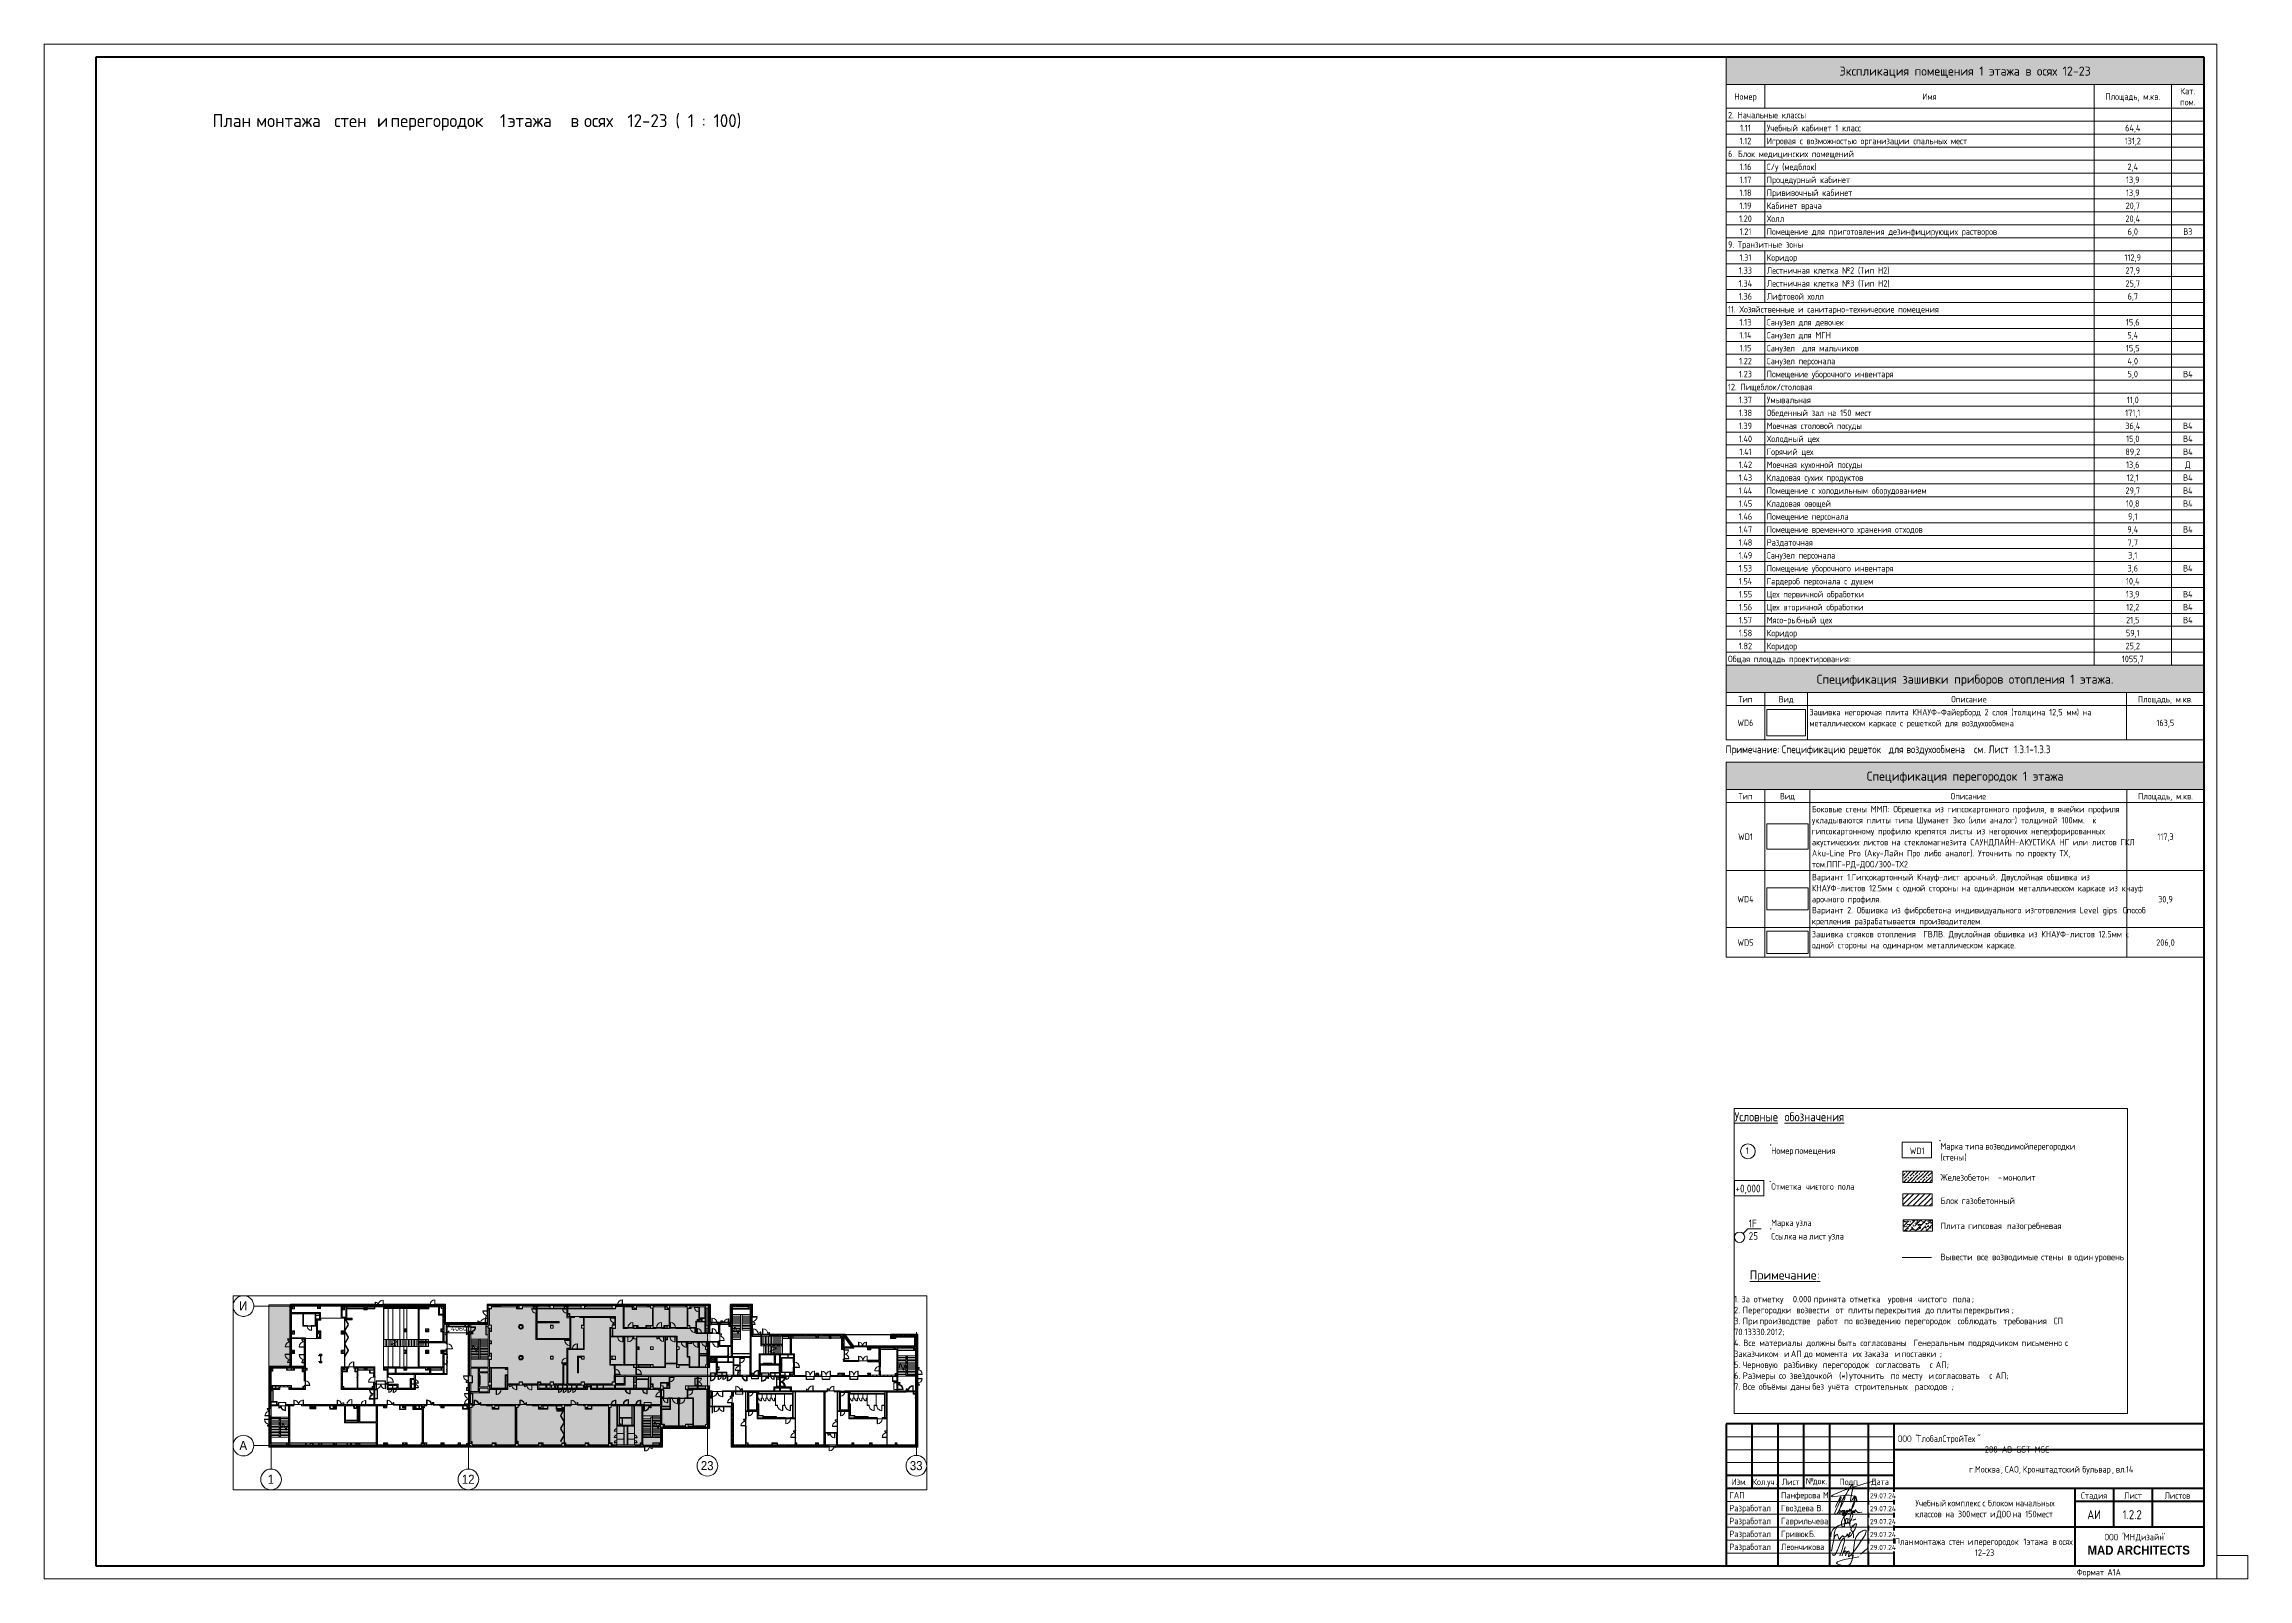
# Paper-space layout 'Layout1' of a CAD drawing. Header units: millimetres. Extents: x -841 to 12, y 0 to 594.
# The model-space entities are those that its viewports show. They can reach past a viewport. Long polylines and large blocks are cut down to what shows.
import ezdxf

# ---------------------------------------------------------------- set-up
doc = ezdxf.new("R2010")
doc.units = ezdxf.units.MM
for name, pattern in [('200_ШТРИХ__ш1_п0_6_', [160, 100, -60]), ('ADSK_Штрих_ш2 п1', [300, 200, -100]), ('Осевая', [3175, 635, -476.25, 1587.5, -476.25])]:
    doc.linetypes.add(name, pattern=pattern)
for name, color, linetype, lineweight in [('A-ANNO-DIMS', 7, 'Continuous', 9), ('A-ANNO-DIMS-500', 7, 'Continuous', 9), ('A-ANNO-NOTE', 7, 'Continuous', 9), ('A-DETL', 7, 'Continuous', 9), ('A-DETL-1', 7, 'ADSK_Штрих_ш2 п1', 9), ('A-DETL-3', 7, 'Continuous', 5), ('A-DETL-4', 7, 'Continuous', 30), ('A-DETL-GENF', 7, 'Continuous', 9), ('A-DETL-MBND-1', 7, '200_ШТРИХ__ш1_п0_6_', 9), ('A-DOOR-5', 7, 'Continuous', 5), ('A-GENM-1', 7, 'Continuous', 5), ('A-GLAZ-1', 7, 'Continuous', 5), ('A-GLAZ-CURT-2', 7, 'Continuous', 5), ('A-GLAZ-CWMG-2', 7, 'Continuous', 5), ('A-WALL', 7, 'Continuous', 9), ('A-WALL-6', 7, 'Continuous', 5), ('G-ANNO-LEGN', 7, 'Continuous', 9), ('G-ANNO-SCHD', 7, 'Continuous', 9), ('G-ANNO-TEXT', 7, 'Continuous', 9), ('G-ANNO-TTLB', 7, 'Continuous', 9), ('I-WALL-7', 7, 'Continuous', 5), ('M-EQPM-3', 7, 'Continuous', 5), ('S-COLS-1', 7, 'Continuous', 5), ('S-STRS-1', 7, 'Continuous', 5), ('S-STRS-MBND-1', 7, 'Continuous', 5), ('Оси', 7, 'Continuous', 9), ('Оси-1', 7, 'Continuous', 20), ('Оси-2', 7, 'Осевая', 9)]:
    doc.layers.add(name, color=color, linetype=linetype, lineweight=lineweight)
for name, color, linetype, lineweight, true_color in [('A-DETL-GENF-3', 7, 'Continuous', 9, 0xe4eaf1), ('A-DETL-GENF-4', 9, 'Continuous', 9, 0x808080), ('A-DETL-GENF-5', 7, 'Continuous', 9, 0xc0c0c0), ('A-DETL-GENF-7', 7, 'Continuous', 5, 0xaaaaaa), ('A-DETL-GENF-8', 7, 'Continuous', 5, 0xe2e2e2), ('A-DETL-GENF-9', 7, 'Continuous', 5, 0xb7b7b7), ('A-DOOR-3', 7, 'Continuous', 5, 0xaaaaaa), ('A-DOOR-4', 7, 'Continuous', 5, 0xe2e2e2), ('A-DOOR-6', 7, 'Continuous', 5, 0xb7b7b7), ('A-DOOR-7', 7, 'Continuous', 5, 0x737373), ('A-DOOR-FRAM-3', 7, 'Continuous', 5, 0xe2e2e2), ('A-DOOR-FRAM-4', 7, 'Continuous', 5, 0xaaaaaa), ('A-DOOR-FRAM-5', 7, 'Continuous', 5, 0xb7b7b7), ('A-FLOR-2', 7, 'Continuous', 5, 0xaaaaaa), ('A-FLOR-3', 7, 'Continuous', 5, 0xb7b7b7), ('A-GENM-2', 7, 'Continuous', 5, 0xe2ddcd), ('A-GENM-3', 7, 'Continuous', 5, 0x737373), ('A-GLAZ-2', 7, 'Continuous', 5, 0x737373), ('A-GLAZ-CURT-1', 7, 'Continuous', 5, 0x737373), ('A-GLAZ-CWMG-1', 7, 'Continuous', 5, 0x737373), ('A-GLAZ-CWMG-3', 7, 'Continuous', 5, 0x383e42), ('A-WALL-5', 7, 'Continuous', 9, 0x737373), ('A-WALL-7', 7, 'Continuous', 5, 0x737373), ('G-ANNO-TEXT-1', 7, 'Continuous', 9, 0x3c3c3c), ('I-WALL-4', 7, 'Continuous', 9, 0xe7e7e7), ('I-WALL-5', 7, 'Continuous', 5, 0xe7e7e7), ('I-WALL-6', 7, 'Continuous', 5, 0x737373), ('I-WALL-8', 7, 'Continuous', 5, 0x787878), ('M-EQPM-2', 7, 'Continuous', 5, 0x737373), ('S-COLS-2', 7, 'Continuous', 5, 0x737373), ('S-STRS-2', 7, 'Continuous', 5, 0x737373), ('S-STRS-MBND-2', 7, 'Continuous', 5, 0x737373)]:
    doc.layers.add(name, color=color, linetype=linetype, lineweight=lineweight, true_color=true_color)
doc.layers.add('A-DETL-GENF-6', color=7, linetype='Continuous', lineweight=9, true_color=0xc0c0c0, transparency=0.4)
doc.layers.add('G-ANNO-NPLT', color=7, linetype='Continuous', plot=False)
doc.styles.add('Arial_1', font='arial.ttf', dxfattribs={"width": 0.9, "height": 1750})
doc.styles.add('Arial_B', font='', dxfattribs={"width": 0.9, "height": 3.5})
doc.styles.add('GOST Common_10', font='GOST_Common.ttf', dxfattribs={"width": 0.9, "height": 3.5})
doc.styles.add('GOST Common_11', font='GOST_Common.ttf', dxfattribs={"width": 0.9, "height": 2})
doc.styles.add('GOST Common_12', font='GOST_Common.ttf', dxfattribs={"width": 0.9, "height": 3})
doc.styles.add('GOST Common_2', font='GOST_Common.ttf', dxfattribs={"height": 245})
doc.styles.add('GOST Common_3', font='GOST_Common.ttf', dxfattribs={"height": 175})
doc.styles.add('GOST Common_4', font='GOST_Common.ttf', dxfattribs={"width": 0.9, "height": 210})
doc.styles.add('GOST Common_5', font='GOST_Common.ttf', dxfattribs={"width": 0.9, "height": 175})
doc.styles.add('GOST Common_6', font='GOST_Common.ttf', dxfattribs={"width": 0.9, "height": 245})
doc.styles.add('GOST Common_7', font='GOST_Common.ttf', dxfattribs={"height": 5})
doc.styles.add('GOST Common_8', font='GOST_Common.ttf', dxfattribs={"height": 3.5})
doc.styles.add('GOST Common_9', font='GOST_Common.ttf', dxfattribs={"width": 0.9, "height": 2.5})
doc.styles.add('ISOCPEUR_3', font='isocpeur.ttf', dxfattribs={"width": 0.9, "height": 1000})
doc.styles.get('Arial_B').set_extended_font_data('Arial', bold=True)
doc.dimstyles.new('ISO-2_0_0_9К_Средний_округл2_2', dxfattribs={"dimscale": 304.8, "dimtxt": 995.981176, "dimasz": 2.46063, "dimexe": 1.968504, "dimexo": 0, "dimgap": 0, "dimtad": 1, "dimdec": 0, "dimrnd": 10, "dimzin": 0, "dimdsep": 46, "dimtxsty": 'ISOCPEUR_3', "dimblk1": 'OBLIQUE', "dimblk2": 'OBLIQUE', "dimsah": 1, "dimcen": 0.09, "dimdle": 1.968504, "dimazin": 0, "dimtfac": 1, "dimtdec": 4, "dimtix": 1, "dimtmove": 0, "dimatfit": 3, "dimfxl": 1, "dimtvp": 1, "dimtolj": 1, "dimtzin": 0, "dimarcsym": 2})
picture_1 = doc.add_image_def('image1.png', size_in_pixel=(121, 82))
picture_2 = doc.add_image_def('image2.png', size_in_pixel=(321, 173))
picture_3 = doc.add_image_def('image3.png', size_in_pixel=(251, 133))
picture_4 = doc.add_image_def('image4.png', size_in_pixel=(247, 152))
pattern_1 = [(135, (117336.4, 0), (-176.7767, -176.7767), [])]
pattern_2 = [(45, (117336.4, 0), (-285.1231, 285.1231), []), (45, (117621.53, 0), (-285.1231, 285.1231), [504.031, -100.806, 16.764, -84.042])]
pattern_3 = [(45, (117336.4, 0), (-176.7767, 176.7767), [])]
pattern_4 = [(135, (117336.4, 0), (-353.5534, -353.5534), [])]
pattern_5 = [(45, (117336.4, 0), (-353.5534, 353.5534), []), (135, (117336.4, 0), (-353.5534, -353.5534), [])]
pattern_6 = [(135, (1826.41, 164.685), (-14.14214, -14.14214), []), (225, (1826.41, 164.685), (14.14214, -14.14214), [])]
pattern_7 = [(45, (-296.384, 164.685), (-14.1421, 14.1421), []), (135, (-296.384, 164.685), (-14.1421, -14.1421), [])]
pattern_8 = [(135, (1826.41, 104.685), (-14.14214, -14.14214), []), (225, (1826.41, 104.685), (14.14214, -14.14214), [])]
pattern_9 = [(45, (-296.384, 104.685), (-14.1421, 14.1421), []), (135, (-296.384, 104.685), (-14.1421, -14.1421), [])]
pattern_10 = [(135, (1776.41, 174.685), (-14.14214, -14.14214), []), (225, (1776.41, 174.685), (14.14214, -14.14214), [])]
pattern_11 = [(45, (-346.384, 174.685), (-14.1421, 14.1421), []), (135, (-346.384, 174.685), (-14.1421, -14.1421), [])]
pattern_12 = [(135, (117336.4, 0), (-377.1708, -377.1708), [533.4, -88.9, 17.78, -88.9]), (135, (117336.4, 376.94), (-377.1708, -377.1708), []), (50, (117336.4, 0), (637.6445, -55.7866), [66.675, -733.425]), (355, (117336.4, 0), (-123.3494, 668.6992), [53.34, -586.74]), (100.451, (117389.54, -4.65), (514.299, 612.908), [56.665, -623.315]), (46.184, (117336.4, 177.8), (948.7764, -147.1497), [100.012, -1100.137]), (96.636, (117415.5, 165.5), (830.909, 865.997), [84.998, -934.973]), (351.184, (117336.4, 177.8), (830.918, 865.988), [80.01, -880.11]), (21, (117425.3, 133.35), (530.6506, -357.9283), [66.675, -733.425]), (326, (117425.3, 133.35), (216.308, 644.6585), [53.34, -586.74]), (71.451, (117469.5, 103.5), (746.9596, 286.7243), [56.665, -623.315]), (37.5, (117336.4, 0), (10.81053, 295.9426), [16.764, -562.864, 16.764, -578.866, -588.962]), (37.5, (117336.4, 0), (10.81053, 295.9426), [-1175.258, 16.764, -572.198]), (7.5, (117336.4, 0), (233.86916, 350.63175), [16.764, -322.834, 16.764, -549.529, -224.472]), (7.5, (117336.4, 0), (233.86916, 350.63175), [-905.891, 16.764, -207.708]), (327.5, (117138.16, 0), (474.5678, -20.0513), [16.764, -205.486, 16.764, -676.656, -920.115]), (327.5, (117138.16, 0), (474.5678, -20.0513), [-915.67, 16.764, -903.351]), (317.5, (117049.26, 0), (518.4522, 88.9934), [16.764, -272.161, 16.764, -443.738, -653.415]), (317.5, (117049.26, 0), (518.4522, 88.9934), [-749.427, 16.764, -636.651])]
pattern_13 = [(135, (1471.41, 189.685), (-14.14214, -14.14214), []), (225, (1471.41, 189.685), (14.14214, -14.14214), [])]
pattern_14 = [(45, (-651.384, 189.685), (-14.1421, 14.1421), []), (135, (-651.384, 189.685), (-14.1421, -14.1421), [])]
pattern_15 = [(45, (117336.4, 0), (-427.6843, 427.6843), []), (45, (117621.5, 0), (-427.6843, 427.6843), [])]
pattern_16 = [(135, (1751.41, 174.685), (-14.14214, -14.14214), []), (225, (1751.41, 174.685), (14.14214, -14.14214), [])]
pattern_17 = [(45, (-371.384, 174.685), (-14.1421, 14.1421), []), (135, (-371.384, 174.685), (-14.1421, -14.1421), [])]
pattern_18 = [(135, (1826.41, 174.685), (-14.14214, -14.14214), []), (225, (1826.41, 174.685), (14.14214, -14.14214), [])]
pattern_19 = [(45, (-296.384, 174.685), (-14.1421, 14.1421), []), (135, (-296.384, 174.685), (-14.1421, -14.1421), [])]
pattern_20 = [(135, (1751.41, 164.685), (-14.14214, -14.14214), []), (225, (1751.41, 164.685), (14.14214, -14.14214), [])]
pattern_21 = [(45, (-371.384, 164.685), (-14.1421, 14.1421), []), (135, (-371.384, 164.685), (-14.1421, -14.1421), [])]
pattern_22 = [(135, (1951.41, 124.685), (-14.14214, -14.14214), []), (225, (1951.41, 124.685), (14.14214, -14.14214), [])]
pattern_23 = [(45, (-171.384, 124.685), (-14.1421, 14.1421), []), (135, (-171.384, 124.685), (-14.1421, -14.1421), [])]
pattern_24 = [(135, (1951.41, 164.685), (-14.14214, -14.14214), []), (225, (1951.41, 164.685), (14.14214, -14.14214), [])]
pattern_25 = [(45, (-171.384, 164.685), (-14.1421, 14.1421), []), (135, (-171.384, 164.685), (-14.1421, -14.1421), [])]
pattern_26 = [(135, (1526.41, 143.685), (-14.14214, -14.14214), []), (225, (1526.41, 143.685), (14.14214, -14.14214), [])]
pattern_27 = [(45, (-596.384, 143.685), (-14.1421, 14.1421), []), (135, (-596.384, 143.685), (-14.1421, -14.1421), [])]
pattern_28 = [(45, (117336.4, 0), (-530.33, 530.33), []), (135, (117336.4, 0), (-530.33, -530.33), [])]

psp = doc.layouts.get("Layout1")

# ---------------------------------------------------------------- texts
at = {"layer": 'G-ANNO-SCHD', "line_spacing_factor": 1.022761}
for s, insert, char_height, width, attachment_point, style in [('Экспликация помещения 1 этажа в осях 12-23', (-97.47, 585.3), 3.5, 118.0062, 2, 'GOST Common_8'), ('Номер', (-182.48, 574.92), 2.5, 9.896, 2, 'GOST Common_9'), ('Имя', (-111.28, 574.92), 2.5, 6.1548, 2, 'GOST Common_9'), ('Площадь, м.кв.', (-32.57, 574.92), 2.5, 23.8349, 2, 'GOST Common_9'), ('Кат.\\Pпом.', (-11.27, 577.05), 2.5, 7.5125, 2, 'GOST Common_9'), ('2. Начальные классы', (-189.23, 567.77), 2.5, 33.7611, 1, 'GOST Common_9'), ('1.12', (-182.48, 557.75), 2.5, 5.4006, 2, 'GOST Common_9'), ('1.11', (-182.48, 562.76), 2.5, 4.8877, 2, 'GOST Common_9'), ('Учебный кабинет 1 класс', (-174.23, 562.76), 2.5, 40.8512, 1, 'GOST Common_9'), ('Игровая с возможностью организации спальных мест', (-174.23, 557.75), 2.5, 88.4003, 1, 'GOST Common_9'), ('131,2', (-32.57, 557.75), 2.5, 7.3918, 2, 'GOST Common_9'), ('64,4', (-32.57, 562.76), 2.5, 7.0901, 2, 'GOST Common_9'), ('6. Блок медицинских помещений', (-189.23, 552.74), 2.5, 52.0445, 1, 'GOST Common_9'), ('1.16', (-182.48, 547.73), 2.5, 5.4006, 2, 'GOST Common_9'), ('С/у (медблок)', (-174.23, 547.73), 2.5, 22.085, 1, 'GOST Common_9'), ('2,4', (-32.57, 547.73), 2.5, 4.948, 2, 'GOST Common_9'), ('1.18', (-182.48, 537.71), 2.5, 5.4006, 2, 'GOST Common_9'), ('1.17', (-182.48, 542.72), 2.5, 5.4006, 2, 'GOST Common_9'), ('Процедурный кабинет', (-174.23, 542.72), 2.5, 36.2351, 1, 'GOST Common_9'), ('Прививочный кабинет', (-174.23, 537.71), 2.5, 35.9635, 1, 'GOST Common_9'), ('13,9', (-32.57, 542.72), 2.5, 6.0341, 2, 'GOST Common_9'), ('13,9', (-32.57, 537.71), 2.5, 6.0341, 2, 'GOST Common_9'), ('1.19', (-182.48, 532.69), 2.5, 5.4006, 2, 'GOST Common_9'), ('Кабинет врача', (-174.23, 532.69), 2.5, 25.0116, 1, 'GOST Common_9'), ('20,7', (-32.57, 532.69), 2.5, 6.5471, 2, 'GOST Common_9'), ('1.20', (-182.48, 527.68), 2.5, 5.9135, 2, 'GOST Common_9'), ('1.21', (-182.48, 522.67), 2.5, 5.4006, 2, 'GOST Common_9'), ('Холл', (-174.23, 527.68), 2.5, 8.0254, 1, 'GOST Common_9'), ('Помещение для приготовления дезинфицирующих растворов', (-174.23, 522.67), 2.5, 99.8048, 1, 'GOST Common_9'), ('20,4', (-32.57, 527.68), 2.5, 6.8186, 2, 'GOST Common_9'), ('6,0', (-32.57, 522.67), 2.5, 4.6765, 2, 'GOST Common_9'), ('В3', (-11.27, 522.67), 2.5, 4.0127, 2, 'GOST Common_9'), ('9. Транзитные зоны', (-189.23, 517.66), 2.5, 32.1318, 1, 'GOST Common_9'), ('1.31', (-182.48, 512.65), 2.5, 5.4006, 2, 'GOST Common_9'), ('Коридор', (-174.23, 512.65), 2.5, 13.3656, 1, 'GOST Common_9'), ('112,9', (-32.57, 512.65), 2.5, 7.3918, 2, 'GOST Common_9'), ('1.33', (-182.48, 507.64), 2.5, 5.9135, 2, 'GOST Common_9'), ('Лестничная клетка №2 (Тип Н2)', (-174.23, 507.64), 2.5, 52.4971, 1, 'GOST Common_9'), ('27,9', (-32.57, 507.64), 2.5, 6.5471, 2, 'GOST Common_9'), ('1.34', (-182.48, 502.62), 2.5, 6.185, 2, 'GOST Common_9'), ('1.36', (-182.48, 497.61), 2.5, 5.9135, 2, 'GOST Common_9'), ('Лестничная клетка №3 (Тип Н2)', (-174.23, 502.62), 2.5, 52.4971, 1, 'GOST Common_9'), ('Лифтовой холл', (-174.23, 497.61), 2.5, 24.74, 1, 'GOST Common_9'), ('25,7', (-32.57, 502.62), 2.5, 6.5471, 2, 'GOST Common_9'), ('6,7', (-32.57, 497.61), 2.5, 4.6765, 2, 'GOST Common_9'), ('11. Хозяйственные и санитарно-технические помещения', (-189.23, 492.6), 2.5, 92.8052, 1, 'GOST Common_9'), ('1.13', (-182.48, 487.59), 2.5, 5.4006, 2, 'GOST Common_9'), ('Санузел для девочек', (-174.23, 487.59), 2.5, 33.8214, 1, 'GOST Common_9'), ('15,6', (-32.57, 487.59), 2.5, 6.0341, 2, 'GOST Common_9'), ('1.14', (-182.48, 482.58), 2.5, 5.6721, 2, 'GOST Common_9'), ('Санузел для МГН', (-174.23, 482.58), 2.5, 27.1537, 1, 'GOST Common_9'), ('5,4', (-32.57, 482.58), 2.5, 4.948, 2, 'GOST Common_9'), ('1.22', (-182.48, 472.56), 2.5, 5.9135, 2, 'GOST Common_9'), ('1.15', (-182.48, 477.57), 2.5, 5.4006, 2, 'GOST Common_9'), ('Санузел  для мальчиков', (-174.23, 477.57), 2.5, 39.041, 1, 'GOST Common_9'), ('Санузел персонала', (-174.23, 472.56), 2.5, 31.3172, 1, 'GOST Common_9'), ('15,5', (-32.57, 477.57), 2.5, 6.0341, 2, 'GOST Common_9'), ('4,0', (-32.57, 472.56), 2.5, 4.948, 2, 'GOST Common_9'), ('12. Пищеблок/столовая', (-189.23, 462.53), 2.5, 38.4375, 1, 'GOST Common_9'), ('1.23', (-182.48, 467.54), 2.5, 5.9135, 2, 'GOST Common_9'), ('Помещение уборочного инвентаря', (-174.23, 467.54), 2.5, 56.4193, 1, 'GOST Common_9'), ('5,0', (-32.57, 467.54), 2.5, 4.6765, 2, 'GOST Common_9'), ('В4', (-11.27, 467.54), 2.5, 4.2842, 2, 'GOST Common_9'), ('1.38', (-182.48, 452.51), 2.5, 5.9135, 2, 'GOST Common_9'), ('1.37', (-182.48, 457.52), 2.5, 5.9135, 2, 'GOST Common_9'), ('Умывальная', (-174.23, 457.52), 2.5, 20.0635, 1, 'GOST Common_9'), ('Обеденный зал на 150 мест', (-174.23, 452.51), 2.5, 44.0493, 1, 'GOST Common_9'), ('171,1', (-32.57, 452.51), 2.5, 6.8789, 2, 'GOST Common_9'), ('11,0', (-32.57, 457.52), 2.5, 5.5212, 2, 'GOST Common_9'), ('1.39', (-182.48, 447.5), 2.5, 5.9135, 2, 'GOST Common_9'), ('Моечная столовой посуды', (-174.23, 447.5), 2.5, 42.2994, 1, 'GOST Common_9'), ('36,4', (-32.57, 447.5), 2.5, 6.8186, 2, 'GOST Common_9'), ('В4', (-11.27, 447.5), 2.5, 4.2842, 2, 'GOST Common_9'), ('1.40', (-182.48, 442.49), 2.5, 6.185, 2, 'GOST Common_9'), ('1.41', (-182.48, 437.48), 2.5, 5.6721, 2, 'GOST Common_9'), ('Холодный цех', (-174.23, 442.49), 2.5, 22.5979, 1, 'GOST Common_9'), ('Горячий цех', (-174.23, 437.48), 2.5, 19.9127, 1, 'GOST Common_9'), ('89,2', (-32.57, 437.48), 2.5, 6.5471, 2, 'GOST Common_9'), ('15,0', (-32.57, 442.49), 2.5, 6.0341, 2, 'GOST Common_9'), ('В4', (-11.27, 442.49), 2.5, 4.2842, 2, 'GOST Common_9'), ('В4', (-11.27, 437.48), 2.5, 4.2842, 2, 'GOST Common_9'), ('1.43', (-182.48, 427.45), 2.5, 6.185, 2, 'GOST Common_9'), ('1.42', (-182.48, 432.46), 2.5, 6.185, 2, 'GOST Common_9'), ('Моечная кухонной посуды', (-174.23, 432.46), 2.5, 41.9977, 1, 'GOST Common_9'), ('Кладовая сухих продуктов', (-174.23, 427.45), 2.5, 44.1398, 1, 'GOST Common_9'), ('13,6', (-32.57, 432.46), 2.5, 6.0341, 2, 'GOST Common_9'), ('12,1', (-32.57, 427.45), 2.5, 5.5212, 2, 'GOST Common_9'), ('В4', (-11.27, 427.45), 2.5, 4.2842, 2, 'GOST Common_9'), ('\\fGOST Common|b0|i0|c204|p34|;\\W.9;Д', (-11.27, 432.46), 2.5, 2.4137, 2, 'GOST Common_9'), ('1.44', (-182.48, 422.44), 2.5, 6.4565, 2, 'GOST Common_9'), ('Помещение с холодильным оборудованием', (-174.23, 422.44), 2.5, 68.6083, 1, 'GOST Common_9'), ('29,7', (-32.57, 422.44), 2.5, 6.5471, 2, 'GOST Common_9'), ('В4', (-11.27, 422.44), 2.5, 4.2842, 2, 'GOST Common_9'), ('1.45', (-182.48, 417.43), 2.5, 6.185, 2, 'GOST Common_9'), ('1.46', (-182.48, 412.42), 2.5, 6.185, 2, 'GOST Common_9'), ('Кладовая овощей', (-174.23, 417.43), 2.5, 28.7527, 1, 'GOST Common_9'), ('Помещение персонала', (-174.23, 412.42), 2.5, 36.2652, 1, 'GOST Common_9'), ('10,8', (-32.57, 417.43), 2.5, 6.0341, 2, 'GOST Common_9'), ('9,1', (-32.57, 412.42), 2.5, 4.1636, 2, 'GOST Common_9'), ('В4', (-11.27, 417.43), 2.5, 4.2842, 2, 'GOST Common_9'), ('1.48', (-182.48, 402.39), 2.5, 6.185, 2, 'GOST Common_9'), ('1.47', (-182.48, 407.41), 2.5, 6.185, 2, 'GOST Common_9'), ('Раздаточная', (-174.23, 402.39), 2.5, 22.085, 1, 'GOST Common_9'), ('Помещение временного хранения отходов', (-174.23, 407.41), 2.5, 68.8497, 1, 'GOST Common_9'), ('9,4', (-32.57, 407.41), 2.5, 4.948, 2, 'GOST Common_9'), ('7,7', (-32.57, 402.39), 2.5, 4.6765, 2, 'GOST Common_9'), ('В4', (-11.27, 407.41), 2.5, 4.2842, 2, 'GOST Common_9'), ('1.49', (-182.48, 397.38), 2.5, 6.185, 2, 'GOST Common_9'), ('Санузел персонала', (-174.23, 397.38), 2.5, 31.3172, 1, 'GOST Common_9'), ('Помещение уборочного инвентаря', (-174.23, 392.37), 2.5, 56.4193, 1, 'GOST Common_9'), ('3,1', (-32.57, 397.38), 2.5, 4.1636, 2, 'GOST Common_9'), ('1.54', (-182.48, 387.36), 2.5, 6.185, 2, 'GOST Common_9'), ('1.53', (-182.48, 392.37), 2.5, 5.9135, 2, 'GOST Common_9'), ('Гардероб персонала с душем', (-174.23, 387.36), 2.5, 46.9759, 1, 'GOST Common_9'), ('10,4', (-32.57, 387.36), 2.5, 6.3057, 2, 'GOST Common_9'), ('3,6', (-32.57, 392.37), 2.5, 4.6765, 2, 'GOST Common_9'), ('В4', (-11.27, 392.37), 2.5, 4.2842, 2, 'GOST Common_9'), ('1.55', (-182.48, 382.35), 2.5, 5.9135, 2, 'GOST Common_9'), ('1.56', (-182.48, 377.34), 2.5, 5.9135, 2, 'GOST Common_9'), ('Цех первичной обработки', (-174.23, 382.35), 2.5, 42.5106, 1, 'GOST Common_9'), ('Цех вторичной обработки', (-174.23, 377.34), 2.5, 43.0537, 1, 'GOST Common_9'), ('13,9', (-32.57, 382.35), 2.5, 6.0341, 2, 'GOST Common_9'), ('12,2', (-32.57, 377.34), 2.5, 6.0341, 2, 'GOST Common_9'), ('В4', (-11.27, 382.35), 2.5, 4.2842, 2, 'GOST Common_9'), ('В4', (-11.27, 377.34), 2.5, 4.2842, 2, 'GOST Common_9'), ('1.58', (-182.48, 367.31), 2.5, 5.9135, 2, 'GOST Common_9'), ('1.57', (-182.48, 372.33), 2.5, 5.9135, 2, 'GOST Common_9'), ('Мясо-рыбный цех', (-174.23, 372.33), 2.5, 28.2398, 1, 'GOST Common_9'), ('Коридор', (-174.23, 367.31), 2.5, 13.3656, 1, 'GOST Common_9'), ('59,1', (-32.57, 367.31), 2.5, 6.0341, 2, 'GOST Common_9'), ('21,5', (-32.57, 372.33), 2.5, 6.0341, 2, 'GOST Common_9'), ('В4', (-11.27, 372.33), 2.5, 4.2842, 2, 'GOST Common_9'), ('1.82', (-182.48, 362.3), 2.5, 5.9135, 2, 'GOST Common_9'), ('Коридор', (-174.23, 362.3), 2.5, 13.3656, 1, 'GOST Common_9'), ('25,2', (-32.57, 362.3), 2.5, 6.5471, 2, 'GOST Common_9'), ('Общая площадь проектирования:', (-189.23, 357.29), 2.5, 54.5789, 1, 'GOST Common_9'), ('Спецификация зашивки приборов отопления 1 этажа.', (-97.49, 349.95), 3.5, 138.3215, 2, 'GOST Common_8'), ('1055,7', (-32.57, 357.29), 2.5, 9.7753, 2, 'GOST Common_9'), ('Тип', (-182.5, 341.7), 2.5, 5.8833, 2, 'GOST Common_9'), ('Вид', (-166.74, 341.7), 2.5, 5.8833, 2, 'GOST Common_9'), (' Описание', (-96.74, 341.7), 2.5, 16.2017, 2, 'GOST Common_9'), ('Площадь, м.кв.', (-19.99, 341.7), 2.5, 23.8349, 2, 'GOST Common_9'), ('Зашивка негорючая плита КНАУФ-Файерборд 2 слоя (толщина 12,5 мм) на\\Pметаллическом каркасе с решеткой для воздухообмена', (-157.74, 336.68), 2.5, 122.101, 1, 'GOST Common_9'), ('WD6', (-182.5, 332.54), 2.5, 6.9694, 2, 'GOST Common_9'), ('163,5', (-19.99, 332.54), 2.5, 7.9047, 2, 'GOST Common_9'), ('Спецификация перегородок 1 этажа', (-97.44, 312.42), 3.5, 93.8474, 2, 'GOST Common_8'), ('Тип', (-182.48, 304.17), 2.5, 5.8833, 2, 'GOST Common_9'), ('Вид', (-166.25, 304.17), 2.5, 5.8833, 2, 'GOST Common_9'), ('Боковые стены ММП: Обрешетка из гипсокартонного профиля, в ячейки профиля\\Pукладываются плиты типа Шуманет Эко (или аналог) толщиной 100мм.  к\\Pгипсокартонному профилю крепятся листы из негорючих неперфорированных\\Pакустических листов на стекломагнезита САУНДЛАЙН-АКУСТИКА НГ или листов ГКЛ\\PAku-Line Pro (Аку-Лайн Про либо аналог). Уточнить по проекту ТХ,\\Pтом.ППГ-РД-ДОО/300-ТХ2', (-156.77, 299.16), 2.5, 141.8025, 1, 'GOST Common_9'), ('Описание', (-96.21, 304.17), 2.5, 15.2664, 2, 'GOST Common_9'), ('Площадь, м.кв.', (-19.9, 304.17), 2.5, 23.8349, 2, 'GOST Common_9'), ('WD1', (-182.48, 288.5), 2.5, 6.4565, 2, 'GOST Common_9'), ('117,3', (-19.9, 288.5), 2.5, 7.3918, 2, 'GOST Common_9'), ('Вариант 1.Гипсокартонный Кнауф-лист арочный. Двуслойная обшивка из\\PКНАУФ-листов 12.5мм с одной стороны на одинарном металлическом каркасе из кнауф\\Pарочного профиля.\\PВариант 2. Обшивка из фибробетона индивидуального изготовления Level gips. Способ\\Pкрепления разрабатывается производителем.', (-156.77, 272.84), 2.5, 143.2809, 1, 'GOST Common_9'), ('WD4', (-182.48, 264.31), 2.5, 7.241, 2, 'GOST Common_9'), ('30,9', (-19.9, 264.31), 2.5, 6.5471, 2, 'GOST Common_9'), ('WD5', (-182.48, 247.52), 2.5, 6.9694, 2, 'GOST Common_9'), ('Зашивка стояков отопления  ГВЛВ. Двуслойная обшивка из КНАУФ-листов 12.5мм с\\Pодной стороны на одинарном металлическом каркасе.', (-156.77, 250.78), 2.5, 137.1261, 1, 'GOST Common_9'), ('206,0', (-19.9, 247.52), 2.5, 8.4176, 2, 'GOST Common_9')]:
    psp.add_mtext(s, dxfattribs=dict(at, insert=insert, char_height=char_height, width=width, attachment_point=attachment_point, style=style))
at = {"layer": 'G-ANNO-TEXT', "char_height": 3, "attachment_point": 1, "style": 'GOST Common_12'}
for s, insert, width in [('Примечание', (-190.15, 322.56), 24.1709), (': ', (-170.21, 322.56), 2.1646), ('Спецификацию', (-168.42, 322.56), 30.1595), ('\\fGOST Common|b0|i0|c204|p34|;\\W.9; ', (-143.54, 322.56), 1.1544), ('решеток', (-142.59, 322.56), 17.7494), ('\\fGOST Common|b0|i0|c204|p34|;\\W.9; ', (-127.94, 322.56), 1.1544), ('для', (-126.99, 322.56), 7.0709), ('\\fGOST Common|b0|i0|c204|p34|;\\W.9; ', (-121.16, 322.56), 1.1544), ('воздухообмена', (-120.2, 322.56), 30.5924), ('\\fGOST Common|b0|i0|c204|p34|;\\W.9; ', (-94.96, 322.56), 1.1544), ('см', (-94.01, 322.56), 4.6177), ('. ', (-90.2, 322.56), 2.1646), ('Лист', (-88.41, 322.56), 10.0291), (' 1.3.1-1.3.3', (-80.14, 322.56), 19.8418)]:
    psp.add_mtext(s, dxfattribs=dict(at, insert=insert, width=width))
at = {"layer": 'G-ANNO-TTLB', "attachment_point": 1}
for s, insert, char_height, width, style in [('План', (-775.8, 566.87), 5, 18.4388, 'GOST Common_7'), ('\\fGOST Common|b0|i0|c204|p34|; ', (-760.58, 566.87), 5, 2.0844, 'GOST Common_7'), ('монтажа', (-758.86, 566.87), 5, 34.4726, 'GOST Common_7'), ('\\fGOST Common|b0|i0|c204|p34|; ', (-730.42, 566.87), 5, 2.0844, 'GOST Common_7'), ('стен', (-728.7, 566.87), 5, 17.9578, 'GOST Common_7'), ('\\fGOST Common|b0|i0|c204|p34|; ', (-713.88, 566.87), 5, 2.0844, 'GOST Common_7'), ('\\fGOST Common|b0|i0|c204|p34|;и', (-712.16, 566.87), 5, 4.3291, 'GOST Common_7'), ('\\fGOST Common|b0|i0|c204|p34|; ', (-708.59, 566.87), 5, 2.0844, 'GOST Common_7'), ('перегородок', (-706.87, 566.87), 5, 47.6202, 'GOST Common_7'), (' 1 ', (-667.58, 566.87), 5, 7.2954, 'GOST Common_7'), ('этажа', (-661.56, 566.87), 5, 25.2532, 'GOST Common_7'), ('\\fGOST Common|b0|i0|c204|p34|;в', (-637.29, 566.87), 5, 4.3291, 'GOST Common_7'), ('\\fGOST Common|b0|i0|c204|p34|; ', (-633.72, 566.87), 5, 2.0844, 'GOST Common_7'), ('осях', (-632, 566.87), 5, 16.6751, 'GOST Common_7'), (' 12-23 ( 1 : 100)', (-618.24, 566.87), 5, 52.5907, 'GOST Common_7'), ('ООО', (-123.53, 55.52), 2.5, 6.4937, 'GOST Common_9'), (' "', (-118.17, 55.52), 2.5, 2.5975, 'GOST Common_9'), ('ГлобалСтройТех', (-116.03, 55.52), 2.5, 28.2114, 'GOST Common_9'), ('"                                                                               288-AB-GST-MSC', (-92.75, 55.52), 2.5, 105.1974, 'GOST Common_9'), ('\\fGOST Common|b0|i0|c204|p34|;\\W.9;г', (-95.9, 43.66), 2.5, 1.9481, 'GOST Common_9'), ('Москва', (-93.64, 43.66), 2.5, 12.1215, 'GOST Common_9'), ('САО', (-82.09, 43.66), 2.5, 6.5658, 'GOST Common_9'), ('Кронштадтский', (-75.12, 43.66), 2.5, 26.9848, 'GOST Common_9'), ('\\fGOST Common|b0|i0|c204|p34|;\\W.9; ', (-52.86, 43.66), 2.5, 0.938, 'GOST Common_9'), ('бульвар', (-52.08, 43.66), 2.5, 13.8532, 'GOST Common_9'), ('вл', (-39.11, 43.66), 2.5, 3.8962, 'GOST Common_9'), ('.14', (-35.89, 43.66), 2.5, 4.3291, 'GOST Common_9'), ('\\fGOST Common|b0|i0|c204|p34|;\\W.9;.', (-94.29, 43.66), 2.5, 0.7937, 'GOST Common_9'), (', ', (-83.64, 43.66), 2.5, 1.8759, 'GOST Common_9'), (', ', (-76.67, 43.66), 2.5, 1.8759, 'GOST Common_9'), (', ', (-40.65, 43.66), 2.5, 1.8759, 'GOST Common_9'), ('Учебный', (-116.7, 30.59), 2.5, 14.0696, 'GOST Common_9'), ('классов', (-116.82, 26.36), 2.5, 13.2759, 'GOST Common_9'), ('\\fGOST Common|b0|i0|c204|p34|;\\W.9; ', (-105.87, 26.36), 2.5, 0.938, 'GOST Common_9'), ('\\fGOST Common|b0|i0|c204|p34|;\\W.9; ', (-105.1, 30.59), 2.5, 0.938, 'GOST Common_9'), ('на', (-105.1, 26.36), 2.5, 4.1127, 'GOST Common_9'), ('комплекс', (-104.32, 30.59), 2.5, 15.5127, 'GOST Common_9'), (' 300 ', (-101.7, 26.36), 2.5, 7.7203, 'GOST Common_9'), ('мест', (-95.33, 26.36), 2.5, 8.2253, 'GOST Common_9'), ('\\fGOST Common|b0|i0|c204|p34|;\\W.9; ', (-91.52, 30.59), 2.5, 0.938, 'GOST Common_9'), ('\\fGOST Common|b0|i0|c204|p34|;\\W.9;с', (-90.75, 30.59), 2.5, 1.6595, 'GOST Common_9'), ('\\fGOST Common|b0|i0|c204|p34|;\\W.9; ', (-89.38, 30.59), 2.5, 0.938, 'GOST Common_9'), ('\\fGOST Common|b0|i0|c204|p34|;\\W.9; ', (-88.55, 26.36), 2.5, 0.938, 'GOST Common_9'), ('блоком', (-88.61, 30.59), 2.5, 11.9051, 'GOST Common_9'), ('\\fGOST Common|b0|i0|c204|p34|;\\W.9;и', (-87.77, 26.36), 2.5, 1.9481, 'GOST Common_9'), ('\\fGOST Common|b0|i0|c204|p34|;\\W.9; ', (-86.17, 26.36), 2.5, 0.938, 'GOST Common_9'), ('ДОО', (-85.39, 26.36), 2.5, 6.7823, 'GOST Common_9'), ('\\fGOST Common|b0|i0|c204|p34|;\\W.9; ', (-79.8, 26.36), 2.5, 0.938, 'GOST Common_9'), ('на', (-79.02, 26.36), 2.5, 4.1127, 'GOST Common_9'), ('\\fGOST Common|b0|i0|c204|p34|;\\W.9; ', (-78.78, 30.59), 2.5, 0.938, 'GOST Common_9'), ('начальных', (-78.01, 30.59), 2.5, 18.1823, 'GOST Common_9'), (' 150 ', (-75.63, 26.36), 2.5, 7.143, 'GOST Common_9'), ('мест', (-69.73, 26.36), 2.5, 8.2253, 'GOST Common_9'), ('АИ', (-50.19, 26.62), 3.5, 6.5658, 'GOST Common_10'), ('1.2.2', (-36.47, 26.62), 3.5, 9.6684, 'GOST Common_10'), ('План', (-124.71, 15.66), 2.5, 8.2253, 'GOST Common_9'), ('\\fGOST Common|b0|i0|c204|p34|;\\W.9; ', (-117.93, 15.66), 2.5, 0.938, 'GOST Common_9'), ('монтажа', (-117.15, 15.66), 2.5, 15.2962, 'GOST Common_9'), ('\\fGOST Common|b0|i0|c204|p34|;\\W.9; ', (-104.53, 15.66), 2.5, 0.938, 'GOST Common_9'), ('стен', (-103.76, 15.66), 2.5, 8.0089, 'GOST Common_9'), ('\\fGOST Common|b0|i0|c204|p34|;\\W.9; ', (-97.15, 15.66), 2.5, 0.938, 'GOST Common_9'), ('\\fGOST Common|b0|i0|c204|p34|;\\W.9;и', (-96.38, 15.66), 2.5, 1.9481, 'GOST Common_9'), ('\\fGOST Common|b0|i0|c204|p34|;\\W.9; ', (-94.77, 15.66), 2.5, 0.938, 'GOST Common_9'), ('перегородок', (-93.99, 15.66), 2.5, 21.4291, 'GOST Common_9'), ('12-23', (-93.64, 11.42), 2.5, 9.1633, 'GOST Common_9'), (' 1 ', (-76.31, 15.66), 2.5, 3.2468, 'GOST Common_9'), ('этажа', (-73.63, 15.66), 2.5, 11.1835, 'GOST Common_9'), ('\\fGOST Common|b0|i0|c204|p34|;\\W.9; ', (-64.41, 15.66), 2.5, 0.938, 'GOST Common_9'), ('\\fGOST Common|b0|i0|c204|p34|;\\W.9;в', (-63.63, 15.66), 2.5, 1.9481, 'GOST Common_9'), ('\\fGOST Common|b0|i0|c204|p34|;\\W.9; ', (-62.03, 15.66), 2.5, 0.938, 'GOST Common_9'), ('осях', (-61.25, 15.66), 2.5, 7.5038, 'GOST Common_9')]:
    psp.add_mtext(s, dxfattribs=dict(at, insert=insert, char_height=char_height, width=width, style=style))

msp = doc.modelspace()

# ---------------------------------------------------------------- texts
at = {"layer": 'G-ANNO-TEXT', "attachment_point": 1}
for s, insert, char_height, width, style in [('\\LУсловные', (86040.9, 7325.6), 245, 1550.544, 'GOST Common_6'), ('\\L\\fGOST Common|b0|i0|c204|p34|;\\W.9;\\L ', (87320.3, 7325.6), 245, 90.911, 'GOST Common_6'), ('\\Lобозначения', (87395.3, 7325.6), 245, 2111.164, 'GOST Common_6'), ('Марка', (91618.6, 6489.6), 175, 747.493, 'GOST Common_5'), ('\\fGOST Common|b0|i0|c204|p34|;\\W.9; ', (92235.3, 6489.6), 175, 65.658, 'GOST Common_5'), ('\\fGOST Common|b0|i0|c204|p34|;\\W.9; ', (92781.2, 6489.6), 175, 65.658, 'GOST Common_5'), ('возводимой', (92835.4, 6489.6), 175, 1368.721, 'GOST Common_5'), ('\\fGOST Common|b0|i0|c204|p34|;\\W.9; ', (93964.7, 6489.6), 175, 65.658, 'GOST Common_5'), ('\\fGOST Common|b0|i0|c204|p34|;\\W.9; ', (95256.5, 6489.6), 175, 65.658, 'GOST Common_5'), ('типа', (92289.5, 6489.6), 175, 595.974, 'GOST Common_5'), ('перегородки', (94018.9, 6489.6), 175, 1500.037, 'GOST Common_5'), ('\\fGOST Common|b0|i0|c204|p34|;\\W.9;1', (86343.5, 6371.5), 175, 95.962, 'GOST Common_5'), ('Номер', (87032, 6371.5), 175, 712.139, 'GOST Common_5'), ('\\fGOST Common|b0|i0|c204|p34|;\\W.9; ', (87619.6, 6371.5), 175, 65.658, 'GOST Common_5'), ('\\fGOST Common|b0|i0|c204|p34|;\\W.9; ', (88744.7, 6371.5), 175, 65.658, 'GOST Common_5'), ('WD1', (90788.3, 6367.7), 175, 459.607, 'GOST Common_5'), ('помещения', (87673.8, 6371.5), 175, 1298.012, 'GOST Common_5'), ('\\fGOST Common|b0|i0|c204|p34|;\\W.9;(', (91618.6, 6193.3), 175, 75.759, 'GOST Common_5'), ('\\fGOST Common|b0|i0|c204|p34|;\\W.9;)', (92268.7, 6193.3), 175, 75.759, 'GOST Common_5'), ('стены', (91681.1, 6193.3), 175, 712.139, 'GOST Common_5'), ('Отметка', (87033.4, 5401.5), 175, 1070.734, 'GOST Common_5'), ('\\fGOST Common|b0|i0|c204|p34|;\\W.9; ', (87916.9, 5401.5), 175, 65.658, 'GOST Common_5'), ('\\fGOST Common|b0|i0|c204|p34|;\\W.9; ', (88771.1, 5401.5), 175, 65.658, 'GOST Common_5'), ('\\fGOST Common|b0|i0|c204|p34|;\\W.9; ', (89287.9, 5401.5), 175, 65.658, 'GOST Common_5'), ('чистого', (87971, 5401.5), 175, 969.721, 'GOST Common_5'), ('пола', (88825.3, 5401.5), 175, 560.62, 'GOST Common_5'), ('1F', (86422.3, 4416.3), 210, 282.835, 'GOST Common_4'), ('Марка', (87032.3, 4417.3), 175, 747.493, 'GOST Common_5'), ('\\fGOST Common|b0|i0|c204|p34|;\\W.9; ', (87649, 4417.3), 175, 65.658, 'GOST Common_5'), ('\\fGOST Common|b0|i0|c204|p34|;\\W.9; ', (88157.4, 4417.3), 175, 65.658, 'GOST Common_5'), ('узла', (87703.2, 4417.3), 175, 550.519, 'GOST Common_5'), ('25', (86422.3, 4077.1), 210, 323.24, 'GOST Common_4'), ('Ссылка', (87032.3, 4052.3), 175, 828.304, 'GOST Common_5'), ('\\fGOST Common|b0|i0|c204|p34|;\\W.9; ', (87715.7, 4052.3), 175, 65.658, 'GOST Common_5'), ('\\fGOST Common|b0|i0|c204|p34|;\\W.9; ', (88007.4, 4052.3), 175, 65.658, 'GOST Common_5'), ('\\fGOST Common|b0|i0|c204|p34|;\\W.9; ', (88524.1, 4052.3), 175, 65.658, 'GOST Common_5'), ('узла', (88578.3, 4052.3), 175, 550.519, 'GOST Common_5'), ('на', (87769.9, 4052.3), 175, 287.886, 'GOST Common_5'), ('лист', (88061.6, 4052.3), 175, 560.62, 'GOST Common_5')]:
    msp.add_mtext(s, dxfattribs=dict(at, insert=insert, char_height=char_height, width=width, style=style))
at = {"layer": 'G-ANNO-TEXT-1', "attachment_point": 1}
for s, insert, char_height, width, style in [('Железобетон', (91618.6, 5647.3), 175, 1756.497, 'GOST Common_3'), ('монолит', (93313.2, 5647.3), 175, 1116.751, 'GOST Common_3'), (' - ', (93067.8, 5647.3), 175, 297.426, 'GOST Common_3'), ('+0,000', (86064.8, 5365.5), 210, 888.911, 'GOST Common_4'), ('\\fGOST Common|b0|i0|c204|p34|; ', (92132.5, 5015.9), 175, 72.954, 'GOST Common_3'), ('газобетонный', (92192.7, 5015.9), 175, 1879.957, 'GOST Common_3'), ('Блок', (91618.6, 5015.9), 175, 622.911, 'GOST Common_3'), ('Плита', (91618.6, 4335.9), 175, 830.548, 'GOST Common_3'), ('\\fGOST Common|b0|i0|c204|p34|; ', (92303.9, 4335.9), 175, 72.954, 'GOST Common_3'), ('\\fGOST Common|b0|i0|c204|p34|; ', (93359.5, 4335.9), 175, 72.954, 'GOST Common_3'), ('пазогребневая', (93419.7, 4335.9), 175, 1992.193, 'GOST Common_3'), ('гипсовая', (92364, 4335.9), 175, 1206.54, 'GOST Common_3'), ('Вывести', (91618.6, 3492.3), 175, 1116.751, 'GOST Common_3'), ('\\fGOST Common|b0|i0|c204|p34|; ', (92540, 3492.3), 175, 72.954, 'GOST Common_3'), ('\\fGOST Common|b0|i0|c204|p34|; ', (92956.7, 3492.3), 175, 72.954, 'GOST Common_3'), ('\\fGOST Common|b0|i0|c204|p34|; ', (94285.6, 3492.3), 175, 72.954, 'GOST Common_3'), ('\\fGOST Common|b0|i0|c204|p34|; ', (94998.6, 3492.3), 175, 72.954, 'GOST Common_3'), ('\\fGOST Common|b0|i0|c204|p34|; ', (95183.8, 3492.3), 175, 72.954, 'GOST Common_3'), ('\\fGOST Common|b0|i0|c204|p34|; ', (95744.1, 3492.3), 175, 72.954, 'GOST Common_3'), ('возводимые', (93016.9, 3492.3), 175, 1537.637, 'GOST Common_3'), ('все', (92600.2, 3492.3), 175, 432.11, 'GOST Common_3'), ('стены', (94345.8, 3492.3), 175, 791.266, 'GOST Common_3'), ('\\fGOST Common|b0|i0|c204|p34|;в', (95058.8, 3492.3), 175, 151.519, 'GOST Common_3'), ('один', (95244, 3492.3), 175, 606.076, 'GOST Common_3'), ('уровень', (95804.3, 3492.3), 175, 1060.633, 'GOST Common_3'), ('\\LПримечание', (86451.6, 3038.8), 245, 2216.666, 'GOST Common_2'), ('\\L\\fGOST Common|b0|i0|c204|p34|;\\L:', (88280.6, 3038.8), 245, 89.789, 'GOST Common_2'), ('1. ', (86025.8, 2350.7), 175, 241.308, 'GOST Common_3'), ('За', (86224.9, 2350.7), 175, 331.097, 'GOST Common_3'), ('\\fGOST Common|b0|i0|c204|p34|; ', (86498.1, 2350.7), 175, 72.954, 'GOST Common_3'), (' 0.000 ', (87512.1, 2350.7), 175, 813.713, 'GOST Common_3'), ('\\fGOST Common|b0|i0|c204|p34|; ', (89104.9, 2350.7), 175, 72.954, 'GOST Common_3'), ('\\fGOST Common|b0|i0|c204|p34|; ', (90132.8, 2350.7), 175, 72.954, 'GOST Common_3'), ('\\fGOST Common|b0|i0|c204|p34|; ', (90943.1, 2350.7), 175, 72.954, 'GOST Common_3'), ('\\fGOST Common|b0|i0|c204|p34|; ', (91892.3, 2350.7), 175, 72.954, 'GOST Common_3'), ('отметку', (86558.3, 2350.7), 175, 1156.033, 'GOST Common_3'), ('принята', (88183.5, 2350.7), 175, 1116.751, 'GOST Common_3'), ('отметка', (89165.1, 2350.7), 175, 1172.869, 'GOST Common_3'), ('уровня', (90193, 2350.7), 175, 909.114, 'GOST Common_3'), ('чистого', (91003.3, 2350.7), 175, 1077.468, 'GOST Common_3'), ('пола', (91952.5, 2350.7), 175, 622.911, 'GOST Common_3'), ('\\fGOST Common|b0|i0|c204|p34|;;', (92466.4, 2350.7), 175, 72.954, 'GOST Common_3'), ('2. ', (86025.8, 2054.4), 175, 286.202, 'GOST Common_3'), ('Перегородки', (86261.9, 2054.4), 175, 1683.544, 'GOST Common_3'), ('\\fGOST Common|b0|i0|c204|p34|; ', (87651, 2054.4), 175, 72.954, 'GOST Common_3'), ('\\fGOST Common|b0|i0|c204|p34|; ', (88715.9, 2054.4), 175, 72.954, 'GOST Common_3'), ('\\fGOST Common|b0|i0|c204|p34|; ', (89058.6, 2054.4), 175, 72.954, 'GOST Common_3'), ('\\fGOST Common|b0|i0|c204|p34|; ', (89790.2, 2054.4), 175, 72.954, 'GOST Common_3'), ('\\fGOST Common|b0|i0|c204|p34|; ', (91146.8, 2054.4), 175, 72.954, 'GOST Common_3'), ('\\fGOST Common|b0|i0|c204|p34|; ', (91457, 2054.4), 175, 72.954, 'GOST Common_3'), ('\\fGOST Common|b0|i0|c204|p34|; ', (92188.6, 2054.4), 175, 72.954, 'GOST Common_3'), ('возвести', (87711.2, 2054.4), 175, 1217.763, 'GOST Common_3'), ('от', (88776.1, 2054.4), 175, 342.321, 'GOST Common_3'), ('плиты', (89118.8, 2054.4), 175, 813.713, 'GOST Common_3'), ('перекрытия', (89850.4, 2054.4), 175, 1571.307, 'GOST Common_3'), ('до', (91207, 2054.4), 175, 303.038, 'GOST Common_3'), ('плиты', (91517.2, 2054.4), 175, 813.713, 'GOST Common_3'), ('перекрытия', (92248.8, 2054.4), 175, 1571.307, 'GOST Common_3'), ('\\fGOST Common|b0|i0|c204|p34|;;', (93545.3, 2054.4), 175, 72.954, 'GOST Common_3'), ('3. ', (86025.8, 1758), 175, 286.202, 'GOST Common_3'), ('При', (86261.9, 1758), 175, 471.392, 'GOST Common_3'), ('\\fGOST Common|b0|i0|c204|p34|; ', (86650.9, 1758), 175, 72.954, 'GOST Common_3'), ('\\fGOST Common|b0|i0|c204|p34|; ', (88215.9, 1758), 175, 72.954, 'GOST Common_3'), ('работ', (88276.1, 1758), 175, 813.713, 'GOST Common_3'), ('\\fGOST Common|b0|i0|c204|p34|; ', (88947.5, 1758), 175, 72.954, 'GOST Common_3'), ('\\fGOST Common|b0|i0|c204|p34|; ', (89257.7, 1758), 175, 72.954, 'GOST Common_3'), ('\\fGOST Common|b0|i0|c204|p34|; ', (90586.6, 1758), 175, 72.954, 'GOST Common_3'), ('\\fGOST Common|b0|i0|c204|p34|; ', (92021.9, 1758), 175, 72.954, 'GOST Common_3'), ('соблюдать', (92082.1, 1758), 175, 1431.012, 'GOST Common_3'), ('\\fGOST Common|b0|i0|c204|p34|; ', (93262.8, 1758), 175, 72.954, 'GOST Common_3'), ('требования', (93323, 1758), 175, 1571.307, 'GOST Common_3'), ('\\fGOST Common|b0|i0|c204|p34|; ', (94619.5, 1758), 175, 72.954, 'GOST Common_3'), ('СП', (94679.7, 1758), 175, 319.873, 'GOST Common_3'), ('\\fGOST Common|b0|i0|c204|p34|; ', (94943.6, 1758), 175, 72.954, 'GOST Common_3'), ('производстве', (86711.1, 1758), 175, 1823.839, 'GOST Common_3'), ('возведению', (89317.9, 1758), 175, 1537.637, 'GOST Common_3'), ('по', (89007.7, 1758), 175, 303.038, 'GOST Common_3'), ('перегородок', (90646.7, 1758), 175, 1666.708, 'GOST Common_3'), ('70.13330.2012;', (86025.8, 1461.7), 175, 1773.333, 'GOST Common_3'), ('4. ', (86025.8, 1165.4), 175, 303.038, 'GOST Common_3'), ('Все', (86275.8, 1165.4), 175, 454.557, 'GOST Common_3'), ('\\fGOST Common|b0|i0|c204|p34|; ', (86650.9, 1165.4), 175, 72.954, 'GOST Common_3'), ('\\fGOST Common|b0|i0|c204|p34|; ', (87924.2, 1165.4), 175, 72.954, 'GOST Common_3'), ('\\fGOST Common|b0|i0|c204|p34|; ', (88780.8, 1165.4), 175, 72.954, 'GOST Common_3'), ('быть', (88841, 1165.4), 175, 662.194, 'GOST Common_3'), ('\\fGOST Common|b0|i0|c204|p34|; ', (89387.3, 1165.4), 175, 72.954, 'GOST Common_3'), ('\\fGOST Common|b0|i0|c204|p34|; ', (90827.3, 1165.4), 175, 72.954, 'GOST Common_3'), ('Генеральным', (90887.5, 1165.4), 175, 1717.215, 'GOST Common_3'), ('\\fGOST Common|b0|i0|c204|p34|; ', (92304.4, 1165.4), 175, 72.954, 'GOST Common_3'), ('\\fGOST Common|b0|i0|c204|p34|; ', (93753.6, 1165.4), 175, 72.954, 'GOST Common_3'), ('\\fGOST Common|b0|i0|c204|p34|; ', (94934.3, 1165.4), 175, 72.954, 'GOST Common_3'), ('\\fGOST Common|b0|i0|c204|p34|; ', (95101, 1165.4), 175, 72.954, 'GOST Common_3'), ('материалы', (86711.1, 1165.4), 175, 1470.295, 'GOST Common_3'), ('должны', (87984.4, 1165.4), 175, 965.232, 'GOST Common_3'), ('согласованы', (89447.5, 1165.4), 175, 1672.32, 'GOST Common_3'), ('подрядчиком', (92364.6, 1165.4), 175, 1683.544, 'GOST Common_3'), ('письменно', (93813.8, 1165.4), 175, 1358.059, 'GOST Common_3'), ('\\fGOST Common|b0|i0|c204|p34|;с', (94994.5, 1165.4), 175, 129.072, 'GOST Common_3'), ('Заказчиком', (86025.8, 869), 175, 1565.696, 'GOST Common_3'), ('\\fGOST Common|b0|i0|c204|p34|; ', (87317.6, 869), 175, 72.954, 'GOST Common_3'), ('\\fGOST Common|b0|i0|c204|p34|; ', (87502.8, 869), 175, 72.954, 'GOST Common_3'), ('АП', (87563, 869), 175, 359.156, 'GOST Common_3'), ('\\fGOST Common|b0|i0|c204|p34|; ', (87859.4, 869), 175, 72.954, 'GOST Common_3'), ('\\fGOST Common|b0|i0|c204|p34|; ', (88169.6, 869), 175, 72.954, 'GOST Common_3'), ('\\fGOST Common|b0|i0|c204|p34|; ', (89179, 869), 175, 72.954, 'GOST Common_3'), ('\\fGOST Common|b0|i0|c204|p34|; ', (89489.2, 869), 175, 72.954, 'GOST Common_3'), ('\\fGOST Common|b0|i0|c204|p34|; ', (90322.6, 869), 175, 72.954, 'GOST Common_3'), ('\\fGOST Common|b0|i0|c204|p34|; ', (90507.8, 869), 175, 72.954, 'GOST Common_3'), ('заказа', (89549.4, 869), 175, 937.173, 'GOST Common_3'), ('\\fGOST Common|b0|i0|c204|p34|;и', (87377.8, 869), 175, 151.519, 'GOST Common_3'), ('до', (87919.6, 869), 175, 303.038, 'GOST Common_3'), ('момента', (88229.8, 869), 175, 1150.422, 'GOST Common_3'), ('их', (89239.2, 869), 175, 303.038, 'GOST Common_3'), ('\\fGOST Common|b0|i0|c204|p34|;и', (90382.8, 869), 175, 151.519, 'GOST Common_3'), ('поставки', (90568, 869), 175, 1245.822, 'GOST Common_3'), ('\\fGOST Common|b0|i0|c204|p34|;;', (91595.9, 869), 175, 72.954, 'GOST Common_3'), ('5. ', (86025.8, 572.7), 175, 286.202, 'GOST Common_3'), ('Черновую', (86261.9, 572.7), 175, 1262.658, 'GOST Common_3'), ('\\fGOST Common|b0|i0|c204|p34|; ', (87303.7, 572.7), 175, 72.954, 'GOST Common_3'), ('разбивку', (87363.9, 572.7), 175, 1217.763, 'GOST Common_3'), ('\\fGOST Common|b0|i0|c204|p34|; ', (88368.7, 572.7), 175, 72.954, 'GOST Common_3'), ('\\fGOST Common|b0|i0|c204|p34|; ', (89804, 572.7), 175, 72.954, 'GOST Common_3'), ('\\fGOST Common|b0|i0|c204|p34|; ', (91262.6, 572.7), 175, 72.954, 'GOST Common_3'), ('\\fGOST Common|b0|i0|c204|p34|; ', (91429.3, 572.7), 175, 72.954, 'GOST Common_3'), ('АП', (91489.4, 572.7), 175, 359.156, 'GOST Common_3'), ('перегородок', (88428.9, 572.7), 175, 1666.708, 'GOST Common_3'), ('согласовать', (89864.2, 572.7), 175, 1694.767, 'GOST Common_3'), ('\\fGOST Common|b0|i0|c204|p34|;с', (91322.8, 572.7), 175, 129.072, 'GOST Common_3'), ('\\fGOST Common|b0|i0|c204|p34|;;', (91785.8, 572.7), 175, 72.954, 'GOST Common_3'), (' (*) ', (88766.9, 276.4), 175, 460.169, 'GOST Common_3'), ('6. ', (86025.8, 276.4), 175, 286.202, 'GOST Common_3'), ('Размеры', (86261.9, 276.4), 175, 1116.751, 'GOST Common_3'), ('\\fGOST Common|b0|i0|c204|p34|; ', (87183.4, 276.4), 175, 72.954, 'GOST Common_3'), ('\\fGOST Common|b0|i0|c204|p34|; ', (87475.1, 276.4), 175, 72.954, 'GOST Common_3'), ('звездочкой', (87535.2, 276.4), 175, 1492.742, 'GOST Common_3'), ('\\fGOST Common|b0|i0|c204|p34|; ', (90211.5, 276.4), 175, 72.954, 'GOST Common_3'), ('\\fGOST Common|b0|i0|c204|p34|; ', (90521.7, 276.4), 175, 72.954, 'GOST Common_3'), ('\\fGOST Common|b0|i0|c204|p34|; ', (91234.8, 276.4), 175, 72.954, 'GOST Common_3'), ('\\fGOST Common|b0|i0|c204|p34|; ', (91420, 276.4), 175, 72.954, 'GOST Common_3'), ('\\fGOST Common|b0|i0|c204|p34|; ', (92878.5, 276.4), 175, 72.954, 'GOST Common_3'), ('\\fGOST Common|b0|i0|c204|p34|; ', (93045.2, 276.4), 175, 72.954, 'GOST Common_3'), ('АП', (93105.4, 276.4), 175, 359.156, 'GOST Common_3'), ('со', (87243.5, 276.4), 175, 280.591, 'GOST Common_3'), ('уточнить', (89146.6, 276.4), 175, 1290.717, 'GOST Common_3'), ('по', (90271.7, 276.4), 175, 303.038, 'GOST Common_3'), ('месту', (90581.9, 276.4), 175, 791.266, 'GOST Common_3'), ('\\fGOST Common|b0|i0|c204|p34|;и', (91295, 276.4), 175, 151.519, 'GOST Common_3'), ('согласовать', (91480.2, 276.4), 175, 1694.767, 'GOST Common_3'), ('\\fGOST Common|b0|i0|c204|p34|;с', (92938.7, 276.4), 175, 129.072, 'GOST Common_3'), ('\\fGOST Common|b0|i0|c204|p34|;;', (93401.7, 276.4), 175, 72.954, 'GOST Common_3'), ('7. ', (86025.8, -20), 175, 286.202, 'GOST Common_3'), ('Все', (86261.9, -20), 175, 454.557, 'GOST Common_3'), ('\\fGOST Common|b0|i0|c204|p34|; ', (86637, -20), 175, 72.954, 'GOST Common_3'), ('объёмы', (86697.2, -20), 175, 970.844, 'GOST Common_3'), ('\\fGOST Common|b0|i0|c204|p34|; ', (87498.2, -20), 175, 72.954, 'GOST Common_3'), ('\\fGOST Common|b0|i0|c204|p34|; ', (88086.2, -20), 175, 72.954, 'GOST Common_3'), ('без', (88146.4, -20), 175, 443.333, 'GOST Common_3'), ('\\fGOST Common|b0|i0|c204|p34|; ', (88512.2, -20), 175, 72.954, 'GOST Common_3'), ('\\fGOST Common|b0|i0|c204|p34|; ', (89243.8, -20), 175, 72.954, 'GOST Common_3'), ('\\fGOST Common|b0|i0|c204|p34|; ', (90864.4, -20), 175, 72.954, 'GOST Common_3'), ('учёта', (88572.4, -20), 175, 813.713, 'GOST Common_3'), ('даны', (87558.4, -20), 175, 639.747, 'GOST Common_3'), ('строительных', (89304, -20), 175, 1891.181, 'GOST Common_3'), ('расходов', (90924.6, -20), 175, 1206.54, 'GOST Common_3'), ('\\fGOST Common|b0|i0|c204|p34|;;', (91920.1, -20), 175, 72.954, 'GOST Common_3')]:
    msp.add_mtext(s, dxfattribs=dict(at, insert=insert, char_height=char_height, width=width, style=style))
at = {"layer": 'Оси', "char_height": 1750, "attachment_point": 1, "style": 'Arial_1'}
for s, insert, width in [('\\fArial|b0|i0|c204|p34|;\\W.9;И', (111285.3, 27905.2), 1948.101), ('\\fArial|b0|i0|c204|p34|;\\W.9;А', (111343.8, 905.2), 1803.797), ('23', (200633.3, -3003), 3030.379), ('33', (241083.3, -3003), 3030.379), ('12', (154383.3, -5649.6), 3030.379), ('\\fArial|b0|i0|c204|p34|;\\W.9;1', (116808.8, -5649.6), 1515.189)]:
    msp.add_mtext(s, dxfattribs=dict(at, insert=insert, width=width))

# ---------------------------------------------------------------- blocks, each defined once
blk = doc.blocks.new('Штамп_РД_основной - А1А-27074248-План монтажа стен и перегородок 1 этажа в осях 12-23')
at = {"layer": 'A-ANNO-NOTE'}
for points, knots in [([(-338.04, -117.09), (-338.7, -122.45), (-329.95, -103.67), (-335.82, -123.67), (-330.91, -113.57), (-333.31, -120.58), (-331.35, -115.2), (-331.8, -118.76), (-331.18, -118.6), (-331.48, -117.47), (-332.41, -115.06), (-346.74, -118.37), (-335.97, -113.63), (-324.18, -110.47)], [0, 0, 0, 0, 0.0513615, 0.1091052, 0.1522958, 0.178941, 0.1972205, 0.2080985, 0.2140042, 0.2188047, 0.2389907, 0.2707687, 0.3130687, 0.3130687, 0.3130687, 0.3130687]), ([(-339.6, -120.68), (-338.03, -117.16), (-337.34, -116.47), (-337.34, -117.01), (-338.8, -120.61), (-340.42, -123.93), (-338.88, -123.37), (-338.39, -122.01), (-335.91, -117.73), (-335.91, -116.39), (-336.4, -116.39), (-336.93, -117.86), (-338.31, -122.65)], [0, 0, 0, 0, 0.0080365, 0.0160998, 0.028237, 0.0420073, 0.0521324, 0.0641411, 0.0757014, 0.0858292, 0.0908816, 0.1013994, 0.1013994, 0.1013994, 0.1013994]), ([(-334.92, -121.85), (-335.39, -122.12), (-335.39, -122.36), (-335.08, -122.36), (-334.79, -121.86), (-335.46, -123.69), (-336.26, -124.25), (-335.67, -123.24), (-334.43, -122), (-333.69, -121.48), (-334.3, -121.48), (-334.58, -122.51), (-333.95, -122.51), (-332.11, -119.19), (-332.11, -118.03), (-332.59, -118.5), (-333.54, -122.06), (-333.54, -122.65)], [0, 0, 0, 0, 0.00162511, 0.00331349, 0.00754981, 0.01278161, 0.01888966, 0.02470924, 0.03042302, 0.03530305, 0.0391434, 0.04257709, 0.05077407, 0.05912564, 0.06755136, 0.07580968, 0.08321457, 0.08321457, 0.08321457, 0.08321457]), ([(-341.44, -132.23), (-341.94, -127.35), (-328.89, -126.72), (-340.13, -127.01), (-339.88, -131.73), (-341.68, -139.94), (-340.55, -134.68), (-340.23, -132.52), (-338.7, -130.28), (-338.3, -134.28), (-337.45, -132.06), (-336.73, -131.65)], [0, 0, 0, 0, 0.019426, 0.0387349, 0.0549438, 0.0672527, 0.0778646, 0.084698, 0.0906304, 0.096697, 0.1015072, 0.1015072, 0.1015072, 0.1015072]), ([(-338.31, -122.65), (-338.31, -123.16), (-337.4, -123.16), (-337.4, -122.18), (-337.76, -122.18), (-337.86, -122.27), (-337.86, -122.45), (-336.95, -122.11), (-337.26, -122.65)], [0, 0, 0, 0, 0.00358547, 0.00695057, 0.00915819, 0.01015554, 0.01205798, 0.01469377, 0.01469377, 0.01469377, 0.01469377]), ([(-336.52, -122.82), (-335.98, -125.91), (-335.98, -128.51), (-337.09, -128.51), (-337.63, -126.53), (-335.78, -123.34), (-334.29, -122.94), (-332.03, -122.74)], [0, 0, 0, 0, 0.01155157, 0.02127823, 0.03282555, 0.04509601, 0.05773263, 0.05773263, 0.05773263, 0.05773263]), ([(-337.04, -123.15), (-336.33, -122.45), (-336.88, -121.9), (-337.19, -122.22), (-336.57, -122.38), (-335.98, -121.8), (-335.98, -122.14), (-336.29, -122.45), (-335.64, -122.45), (-335.9, -123.17), (-336.96, -124.23), (-336.96, -123.36), (-335.57, -122.19), (-335.11, -122.65)], [0, 0, 0, 0, 0.00332582, 0.00612366, 0.00901076, 0.01174206, 0.01415884, 0.01630272, 0.0190767, 0.02344016, 0.02813242, 0.03439448, 0.03937975, 0.03937975, 0.03937975, 0.03937975]), ([(-336.73, -131.65), (-336.69, -132.19), (-335.41, -132.52), (-334.96, -129.96), (-334.72, -133.44), (-334.65, -131.27), (-333.5, -130.12), (-334.9, -132.4), (-333.52, -132.31), (-329.94, -124.81), (-334.86, -129.74), (-332.72, -130.12), (-332.69, -131.28), (-332.61, -132.58)], [0, 0, 0, 0, 0.0046234, 0.0123007, 0.0208561, 0.0283952, 0.03509, 0.0409642, 0.0537756, 0.0710384, 0.0891313, 0.0998193, 0.1046376, 0.1046376, 0.1046376, 0.1046376]), ([(-334.89, -125.37), (-335.11, -125.15), (-335.5, -125.15), (-335.69, -125.34), (-335.81, -126.03), (-335.81, -126.9), (-335.29, -127.04), (-334.88, -126.64), (-334.73, -125.4), (-334.73, -125.1), (-334.73, -125.1), (-334.73, -125.11), (-334.83, -126.08), (-334.77, -126.92), (-334.56, -126.92), (-333.91, -126.43), (-332.93, -124.42), (-332.93, -123.27), (-333.1, -122.97), (-333.59, -122.97), (-334.05, -124.31), (-334.22, -127.46), (-333.93, -128.25), (-333.8, -128.74)], [0, 0, 0, 0, 0.0016332, 0.00392105, 0.00702344, 0.01058969, 0.01394693, 0.01793334, 0.0215051, 0.02411625, 0.02465035, 0.02632052, 0.02939378, 0.03280325, 0.03593957, 0.04142394, 0.04849321, 0.05477683, 0.05812393, 0.06191415, 0.07043912, 0.0795646, 0.08714635, 0.08714635, 0.08714635, 0.08714635]), ([(-333.54, -122.65), (-333.3, -122.89), (-332.62, -122.21), (-333.2, -122.21), (-332.6, -122.21), (-332.14, -121.75), (-332.66, -122.65)], [0, 0, 0, 0, 0.00269646, 0.00576297, 0.00838865, 0.01167349, 0.01167349, 0.01167349, 0.01167349]), ([(-331.86, -121.61), (-331.93, -121.96), (-331.61, -121.96), (-331.61, -122.32), (-330.85, -123.08), (-329.44, -122.71)], [0, 0, 0, 0, 0.001554219, 0.00418307, 0.008514983, 0.008514983, 0.008514983, 0.008514983]), ([(-340.81, -138.96), (-340.12, -140.15), (-338.38, -136.42), (-337.65, -133.87), (-335.19, -130.73), (-337.14, -137.8), (-337.95, -139.54)], [0, 0, 0, 0, 0.00891354, 0.0206837, 0.03596829, 0.05045262, 0.05045262, 0.05045262, 0.05045262]), ([(-334.59, -139.54), (-335.36, -141.78), (-325.61, -128.89), (-328.98, -129.54), (-332.56, -132.13), (-332.82, -142.77), (-335.05, -143.85), (-340.39, -142.51), (-338.8, -141.36), (-330.59, -139.93)], [0, 0, 0, 0, 0.0206368, 0.0432038, 0.0605873, 0.0770759, 0.0945827, 0.1039292, 0.1187761, 0.1187761, 0.1187761, 0.1187761])]:
    blk.add_open_spline(points, degree=3, knots=knots, dxfattribs=at)
for points, degree in [([(-333.54, -122.65), (-333.03, -122.65)], 1), ([(-333.25, -127.9), (-332.55, -127.9)], 1), ([(-332.92, -125.74), (-332.05, -125.55), (-331.8, -125.33)], 2), ([(-332.8, -122.83), (-332.58, -123.05), (-331.86, -122.34), (-331.86, -121.61)], 3), ([(-335.86, -136.11), (-337.11, -139.54)], 1), ([(-329.93, -138.92), (-327, -136.46)], 1), ([(-336.69, -138.38), (-335.63, -137.2), (-335.23, -137.31), (-335.71, -139.54)], 3), ([(-335.71, -139.54), (-335.36, -137.28), (-333.78, -136.92), (-334.59, -139.54)], 3), ([(-333.25, -139.54), (-332.55, -139.54)], 1)]:
    blk.add_open_spline(points, degree=degree, dxfattribs=at)
at = {"layer": 'G-ANNO-TTLB'}
for p, q in [((-1033, 445.5), (-1033, -148.5)), ((-1033, 445.5), (-192, 445.5)), ((-192, 445.5), (-192, -148.5)), ((-317, -93.5), (-382, -93.5)), ((-317, -98.5), (-382, -98.5)), ((-317, -103.5), (-382, -103.5)), ((-317, -118.5), (-382, -118.5)), ((-317, -123.5), (-382, -123.5)), ((-317, -128.5), (-382, -128.5)), ((-317, -133.5), (-382, -133.5)), ((-317, -138.5), (-382, -138.5)), ((-192, -148.5), (-1033, -148.5))]:
    blk.add_line(p, q, dxfattribs=at)
at = {"layer": 'G-ANNO-TTLB', "lineweight": 40}
for p, q in [((-1013, 440.5), (-1013, -143.5)), ((-197, 440.5), (-1013, 440.5)), ((-197, -143.5), (-197, 440.5)), ((-382, -88.5), (-382, -143.5)), ((-197, -88.5), (-382, -88.5)), ((-372, -88.5), (-372, -113.5)), ((-362, -88.5), (-362, -143.5)), ((-352, -88.5), (-352, -113.5)), ((-342, -88.5), (-342, -143.5)), ((-327, -88.5), (-327, -143.5)), ((-317, -88.5), (-317, -143.5)), ((-197, -98.5), (-317, -98.5)), ((-317, -108.5), (-382, -108.5)), ((-197, -113.5), (-382, -113.5)), ((-247, -113.5), (-247, -143.5)), ((-197, -118.5), (-247, -118.5)), ((-232, -113.5), (-232, -128.5)), ((-217, -113.5), (-217, -128.5)), ((-197, -128.5), (-317, -128.5)), ((-1013, -143.5), (-197, -143.5))]:
    blk.add_line(p, q, dxfattribs=at)
at = {"layer": 'G-ANNO-TTLB', "attachment_point": 1}
for s, insert, char_height, width, style in [('Изм', (-379.88, -109.67), 2.5, 6.1329, 'GOST Common_9'), ('Кол', (-371.75, -109.67), 2.5, 6.0608, 'GOST Common_9'), ('уч', (-366.1, -109.67), 2.5, 3.8962, 'GOST Common_9'), ('Лист', (-360.41, -109.67), 2.5, 8.2975, 'GOST Common_9'), ('\\fGOST Common|b0|i0|c204|p34|;\\W.9;№', (-351.11, -109.4), 2.5, 3.319, 'GOST Common_9'), ('док', (-348.38, -109.4), 2.5, 5.8443, 'GOST Common_9'), ('Подп', (-338.08, -109.67), 2.5, 8.0089, 'GOST Common_9'), ('Дата', (-325.82, -109.67), 2.5, 9.2354, 'GOST Common_9'), ('ГАП', (-380.68, -114.84), 2.5, 6.5658, 'GOST Common_9'), ('\\fGOST Common|b0|i0|c204|p34|;\\W.9;.', (-374.82, -109.67), 2.5, 0.7937, 'GOST Common_9'), ('\\fGOST Common|b0|i0|c204|p34|;\\W.9;.', (-366.75, -109.67), 2.5, 0.7937, 'GOST Common_9'), ('\\fGOST Common|b0|i0|c204|p34|;\\W.9;.', (-362.88, -109.67), 2.5, 0.7937, 'GOST Common_9'), ('Панферова', (-360.68, -114.84), 2.5, 18.6873, 'GOST Common_9'), ('\\fGOST Common|b0|i0|c204|p34|;\\W.9; ', (-345.26, -114.84), 2.5, 0.938, 'GOST Common_9'), ('\\fGOST Common|b0|i0|c204|p34|;\\W.9;М', (-344.49, -114.84), 2.5, 2.4532, 'GOST Common_9'), ('\\fGOST Common|b0|i0|c204|p34|;\\W.9;.', (-343.55, -109.4), 2.5, 0.7937, 'GOST Common_9'), ('\\fGOST Common|b0|i0|c204|p34|;\\W.9;.', (-331.47, -109.67), 2.5, 0.7937, 'GOST Common_9'), ('Стадия', (-244.61, -114.99), 2.5, 12.4101, 'GOST Common_9'), ('Лист', (-227.92, -114.99), 2.5, 8.2975, 'GOST Common_9'), ('Листов', (-212.28, -114.99), 2.5, 12.1937, 'GOST Common_9'), ('Разработал', (-380.68, -119.84), 2.5, 20.7076, 'GOST Common_9'), ('Разработал', (-380.68, -124.84), 2.5, 20.7076, 'GOST Common_9'), ('Гвоздева', (-360.68, -119.84), 2.5, 15.657, 'GOST Common_9'), ('Гаврильчева', (-360.68, -124.84), 2.5, 21.862, 'GOST Common_9'), ('\\fGOST Common|b0|i0|c204|p34|;\\W.9; ', (-347.76, -119.84), 2.5, 0.938, 'GOST Common_9'), ('\\fGOST Common|b0|i0|c204|p34|;\\W.9;В', (-346.99, -119.84), 2.5, 2.2367, 'GOST Common_9'), ('\\fGOST Common|b0|i0|c204|p34|;\\W.9;.', (-345.14, -119.84), 2.5, 0.7937, 'GOST Common_9'), ('\\fGOST Common|b0|i0|c204|p34|;\\W.9; ', (-342.64, -124.84), 2.5, 0.7215, 'GOST Common_9'), ('Разработал', (-380.68, -129.84), 2.5, 20.7076, 'GOST Common_9'), ('Разработал', (-380.68, -134.84), 2.5, 20.7076, 'GOST Common_9'), ('Леончикова', (-360.68, -134.84), 2.5, 19.9861, 'GOST Common_9'), ('Гривюк', (-360.68, -129.84), 2.5, 12.1215, 'GOST Common_9'), ('\\fGOST Common|b0|i0|c204|p34|;\\W.9; ', (-350.68, -129.84), 2.5, 0.938, 'GOST Common_9'), ('\\fGOST Common|b0|i0|c204|p34|;\\W.9;Б', (-349.9, -129.84), 2.5, 2.1646, 'GOST Common_9'), ('\\fGOST Common|b0|i0|c204|p34|;\\W.9;.', (-348.12, -129.84), 2.5, 0.7937, 'GOST Common_9'), ('MAD ARCHITECTS', (-242.07, -135.61), 3.5, 48.5582, 'Arial_B'), ('ООО', (-235.54, -131.05), 2.5, 6.4937, 'GOST Common_9'), (' "', (-230.18, -131.05), 2.5, 2.5975, 'GOST Common_9'), ('МН', (-228.04, -131.05), 2.5, 4.6177, 'GOST Common_9'), ('\\fGOST Common|b0|i0|c204|p34|;\\W.9; ', (-224.23, -131.05), 2.5, 0.938, 'GOST Common_9'), ('Дизайн', (-223.46, -131.05), 2.5, 12.2658, 'GOST Common_9'), ('\\fGOST Common|b0|i0|c204|p34|;\\W.9;"', (-213.33, -131.05), 2.5, 1.6595, 'GOST Common_9'), ('Формат', (-246.24, -144.67), 2.5, 13.4202, 'GOST Common_9'), ('\\fGOST Common|b0|i0|c204|p34|;\\W.9; ', (-235.17, -144.67), 2.5, 0.938, 'GOST Common_9'), ('\\fGOST Common|b0|i0|c204|p34|;\\W.9;А', (-234.4, -144.67), 2.5, 2.4532, 'GOST Common_9'), ('\\fGOST Common|b0|i0|c204|p34|;\\W.9;1', (-232.37, -144.67), 2.5, 1.3709, 'GOST Common_9'), ('\\fGOST Common|b0|i0|c204|p34|;\\W.9;А', (-231.24, -144.67), 2.5, 2.4532, 'GOST Common_9')]:
    blk.add_mtext(s, dxfattribs=dict(at, insert=insert, char_height=char_height, width=width, style=style))
blk = doc.blocks.new('Штамп_Без подписи_спец_ - Без подписи-27038161-План монтажа стен и перегородок 1 этажа в осях 12-23')
at = {"layer": 'A-ANNO-NOTE'}
for p, q in [((0, 5), (35, 5)), ((0, 0), (0, 5)), ((35, 0), (0, 0)), ((20, 5), (20, 0)), ((35, 5), (35, 0))]:
    blk.add_line(p, q, dxfattribs=at)
blk = doc.blocks.new('BSC_Колонна _Прямоугольная - 600х600-23286269-1_2_2_птичка')
at = {"layer": 'S-COLS-1'}
h = blk.add_hatch(dxfattribs=at)
h.set_pattern_fill('FP_93', color=256, style=0, pattern_type=2)
h.set_pattern_definition([(45, (-29509.74, -7600), (-285.123, 285.123), []), (45, (-29224.6, -7600), (-285.123, 285.123), [504.031, -100.806, 16.764, -84.042])])
h.paths.add_polyline_path([(300, -300), (300, 300), (-300, 300), (-300, -300), (119, -300)])
for p, q in [((300, 300), (-300, 300)), ((-300, 300), (-300, -300)), ((300, -300), (300, 300)), ((-300, -300), (300, -300))]:
    blk.add_line(p, q, dxfattribs=at)
blk = doc.blocks.new('BSC_Колонна _Прямоугольная - 500х500-23286270-1_2_2_птичка')
at = {"layer": 'S-COLS-2'}
for p, q in [((250, 250), (-250, 250)), ((-250, 250), (-250, -250)), ((250, -250), (250, 250)), ((-250, -250), (250, -250))]:
    blk.add_line(p, q, dxfattribs=at)
blk = doc.blocks.new('BSC_Колонна _Прямоугольная - 600х600-V70-1_2_2_птичка')
at = {"layer": 'S-COLS-1'}
h = blk.add_hatch(dxfattribs=at)
h.set_pattern_fill('FP_94', color=256, style=0, pattern_type=2)
h.set_pattern_definition([(45, (-25860, -200), (-285.123, 285.123), []), (45, (-25574.88, -200), (-285.123, 285.123), [504.031, -100.806, 16.764, -84.042])])
h.paths.add_polyline_path([(300, -300), (300, 300), (-300, 300), (-300, -300), (41.5, -300)])
for p, q in [((300, 300), (-300, 300)), ((-300, 300), (-300, -300)), ((300, -300), (300, 300)), ((-300, -300), (300, -300))]:
    blk.add_line(p, q, dxfattribs=at)
blk = doc.blocks.new('BSC_Колонна _Прямоугольная - 600х600-V71-1_2_2_птичка')
at = {"layer": 'S-COLS-1'}
h = blk.add_hatch(dxfattribs=at)
h.set_pattern_fill('FP_95', color=256, style=0, pattern_type=2)
h.set_pattern_definition([(45, (-29509.74, -200), (-285.123, 285.123), []), (45, (-29224.6, -200), (-285.123, 285.123), [504.031, -100.806, 16.764, -84.042])])
h.paths.add_polyline_path([(109.7, -300), (300, -300), (300, 300), (-300, 300), (-300, -300)])
for p, q in [((300, 300), (-300, 300)), ((-300, 300), (-300, -300)), ((300, -300), (300, 300)), ((-300, -300), (300, -300))]:
    blk.add_line(p, q, dxfattribs=at)
blk = doc.blocks.new('BSC_Колонна _Прямоугольная - 500х500-V72-1_2_2_птичка')
at = {"layer": 'S-COLS-2'}
for p, q in [((250, 250), (-250, 250)), ((-250, 250), (-250, -250)), ((250, -250), (250, 250)), ((-250, -250), (246.7, -250))]:
    blk.add_line(p, q, dxfattribs=at)
blk = doc.blocks.new('BSC_Колонна _Прямоугольная - 500х500-V73-1_2_2_птичка')
at = {"layer": 'S-COLS-2'}
for p, q in [((220, 250), (-250, 250)), ((-250, 250), (-250, -250)), ((250, -250), (250, 22)), ((-250, -250), (250, -250))]:
    blk.add_line(p, q, dxfattribs=at)
blk = doc.blocks.new('BSC_Колонна _Прямоугольная - 600х600-23205240-1_2_2_птичка')
at = {"layer": 'S-COLS-2'}
for p, q in [((300, 300), (-300, 300)), ((-300, 300), (-300, -300)), ((300, -300), (300, 300)), ((-300, -300), (300, -300))]:
    blk.add_line(p, q, dxfattribs=at)
blk = doc.blocks.new('BSC_Колонна _Прямоугольная - 600х800-24078684-1_2_2_птичка')
at = {"layer": 'S-COLS-1'}
h = blk.add_hatch(dxfattribs=at)
h.set_pattern_fill('FP_96', color=256, style=0, pattern_type=2)
h.set_pattern_definition([(45, (-14010, -26700), (-285.123, 285.123), []), (45, (-13724.88, -26700), (-285.123, 285.123), [504.031, -100.806, 16.764, -84.042])])
h.paths.add_polyline_path([(-300, -400), (300, -400), (300, 400), (-300, 400), (-300, 200)])
for p, q in [((300, 400), (-300, 400)), ((-300, 400), (-300, -400)), ((300, -400), (300, 400)), ((-300, -400), (300, -400))]:
    blk.add_line(p, q, dxfattribs=at)
blk = doc.blocks.new('BSC_Колонна _Прямоугольная - 600х600-V74-1_2_2_птичка')
at = {"layer": 'S-COLS-1'}
h = blk.add_hatch(dxfattribs=at)
h.set_pattern_fill('FP_100', color=256, style=0, pattern_type=2)
h.set_pattern_definition([(45, (-14010, -14900), (-285.123, 285.123), []), (45, (-13724.88, -14900), (-285.123, 285.123), [504.031, -100.806, 16.764, -84.042])])
h.paths.add_polyline_path([(220, -300), (300, -300), (300, 300), (-300, 300), (-300, -300), (-80, -300)])
for p, q in [((300, 300), (-300, 300)), ((-300, 300), (-300, -300)), ((300, -300), (300, 300)), ((-300, -300), (300, -300))]:
    blk.add_line(p, q, dxfattribs=at)
blk = doc.blocks.new('BSC_Колонна _Прямоугольная - 600х600-23295697-1_2_2_птичка')
at = {"layer": 'S-COLS-1'}
h = blk.add_hatch(dxfattribs=at)
h.set_pattern_fill('FP_101', color=256, style=0, pattern_type=2)
h.set_pattern_definition([(45, (-14010, -18150), (-285.123, 285.123), []), (45, (-13724.88, -18150), (-285.123, 285.123), [504.031, -100.806, 16.764, -84.042])])
h.paths.add_polyline_path([(-300, -300), (300, -300), (300, 300), (-300, 300), (-300, 281.5)])
for p, q in [((300, 300), (-300, 300)), ((-300, 300), (-300, -300)), ((300, -300), (300, 300)), ((-300, -300), (300, -300))]:
    blk.add_line(p, q, dxfattribs=at)
blk = doc.blocks.new('BSC_Колонна _Прямоугольная - 600х600-V75-1_2_2_птичка')
at = {"layer": 'S-COLS-1'}
h = blk.add_hatch(dxfattribs=at)
h.set_pattern_fill('FP_102', color=256, style=0, pattern_type=2)
h.set_pattern_definition([(45, (-14010, -21900), (-285.123, 285.123), []), (45, (-13724.88, -21900), (-285.123, 285.123), [504.031, -100.806, 16.764, -84.042])])
h.paths.add_polyline_path([(-300, -300), (300, -300), (300, 300), (-300, 300), (-300, -108.3)])
for p, q in [((300, 300), (-300, 300)), ((-300, 300), (-300, -300)), ((300, -300), (300, 300)), ((-300, -300), (300, -300))]:
    blk.add_line(p, q, dxfattribs=at)
blk = doc.blocks.new('BSC_Колонна _Прямоугольная - 600х600-V76-1_2_2_птичка')
at = {"layer": 'S-COLS-1'}
h = blk.add_hatch(dxfattribs=at)
h.set_pattern_fill('FP_103', color=256, style=0, pattern_type=2)
h.set_pattern_definition([(45, (-25860, -7600), (-285.123, 285.123), []), (45, (-25574.88, -7600), (-285.123, 285.123), [504.031, -100.806, 16.764, -84.042])])
h.paths.add_polyline_path([(-110.8, -300), (300, -300), (300, 300), (-300, 300), (-300, -300)])
for p, q in [((300, 300), (-300, 300)), ((-300, 300), (-300, -300)), ((300, -300), (300, 300)), ((-300, -300), (300, -300))]:
    blk.add_line(p, q, dxfattribs=at)
blk = doc.blocks.new('BSC_Колонна _Прямоугольная - 600х600-V77-1_2_2_птичка')
at = {"layer": 'S-COLS-1'}
h = blk.add_hatch(dxfattribs=at)
h.set_pattern_fill('FP_104', color=256, style=0, pattern_type=2)
h.set_pattern_definition([(45, (-26110, -26800), (-285.123, 285.123), []), (45, (-25824.88, -26800), (-285.123, 285.123), [504.031, -100.806, 16.764, -84.042])])
h.paths.add_polyline_path([(300, -300), (300, 300), (-300, 300), (-300, -300), (-208.5, -300)])
for p, q in [((300, 300), (-300, 300)), ((-300, 300), (-300, -300)), ((300, -300), (300, 300)), ((-300, -300), (300, -300))]:
    blk.add_line(p, q, dxfattribs=at)
blk = doc.blocks.new('BSC_Колонна _Прямоугольная - 600х600-V78-1_2_2_птичка')
at = {"layer": 'S-COLS-1'}
h = blk.add_hatch(dxfattribs=at)
h.set_pattern_fill('FP_105', color=256, style=0, pattern_type=2)
h.set_pattern_definition([(45, (-26110, -14900), (-285.123, 285.123), []), (45, (-25824.88, -14900), (-285.123, 285.123), [504.031, -100.806, 16.764, -84.042])])
h.paths.add_polyline_path([(-300, -300), (300, -300), (300, 300), (-300, 300), (-300, -96.7)])
for p, q in [((300, 300), (-300, 300)), ((-300, 300), (-300, -300)), ((300, -300), (300, 300)), ((-300, -300), (300, -300))]:
    blk.add_line(p, q, dxfattribs=at)
blk = doc.blocks.new('BSC_Колонна _Прямоугольная - 500х500-23287078-1_2_2_птичка')
at = {"layer": 'S-COLS-2'}
for p, q in [((250, 250), (-250, 250)), ((-250, 250), (-250, -250)), ((250, -250), (250, 250)), ((-250, -250), (250, -250))]:
    blk.add_line(p, q, dxfattribs=at)
blk = doc.blocks.new('110_Дверь_СКБ_1Ст_Внутренняя1 - Д-8 950x2100h_охрана-31784688-1_2_2_птичка')
at = {"layer": 'A-DOOR-3'}
h = blk.add_hatch(dxfattribs=at)
h.set_pattern_fill('FP_30', color=256, style=0, pattern_type=2)
h.set_pattern_definition(pattern_6)
h.paths.add_polyline_path([(487.5, 100), (462.5, 100), (462.5, -100), (487.5, -100)])
at = {"layer": 'A-DOOR-4'}
h = blk.add_hatch(color=256, dxfattribs=at)
h.paths.add_polyline_path([(-437.5, 100), (-437.5, 20), (-402.5, 20), (-402.5, 60), (-412.5, 60), (-412.5, 100), (-422.5, 100)])
h.paths.add_polyline_path([(462.5, 100), (437.5, 100), (437.5, 60), (427.5, 60), (427.5, 20), (462.5, 20)])
at = {"layer": 'A-DOOR-FRAM-3'}
for points in [[(397.5, 950), (397.5, 100), (437.5, 100), (437.5, 950)], [(-442.5, 108), (-492.5, 108), (-492.5, 100), (-422.5, 100), (-422.5, 108), (-437.5, 108)], [(467.5, 108), (447.5, 108), (447.5, 100), (517.5, 100), (517.5, 108), (487.5, 108)], [(-437.5, 20), (-437.5, -100), (-422.5, -100), (-422.5, 20)], [(447.5, 20), (447.5, -100), (462.5, -100), (462.5, 20)], [(-462.5, -100), (-492.5, -100), (-492.5, -108), (-422.5, -108), (-422.5, -100), (-437.5, -100)], [(487.5, -100), (447.5, -100), (447.5, -108), (517.5, -108), (517.5, -100)]]:
    blk.add_hatch(color=256, dxfattribs=at).paths.add_polyline_path(points)
at = {"layer": 'A-DOOR-FRAM-4'}
h = blk.add_hatch(dxfattribs=at)
h.set_pattern_fill('FP_31', color=256, style=0, pattern_type=2)
h.set_pattern_definition(pattern_7)
h.paths.add_polyline_path([(-458.5, 100), (-462.5, 100), (-462.5, -100), (-437.5, -100), (-437.5, 100)])
at = {"layer": 'A-DOOR-3'}
for p, q in [((437.5, 950), (397.5, 950)), ((397.5, 950), (397.5, 100)), ((437.5, 100), (437.5, 950)), ((397.5, 100), (437.5, 100))]:
    blk.add_line(p, q, dxfattribs=at)
blk.add_arc((437.5, 100), 850, 90, 180, dxfattribs=at)
at = {"layer": 'A-DOOR-FRAM-4'}
for p, q in [((-422.5, 108), (-492.5, 108)), ((-492.5, 108), (-492.5, 100)), ((-422.5, 100), (-422.5, 108)), ((517.5, 108), (447.5, 108)), ((447.5, 108), (447.5, 100)), ((517.5, 100), (517.5, 108)), ((-492.5, 100), (-422.5, 100)), ((-437.5, 100), (-462.5, 100)), ((-462.5, 100), (-462.5, -100)), ((-412.5, 100), (-437.5, 100)), ((-437.5, 100), (-437.5, 20)), ((-437.5, -100), (-437.5, 100)), ((-422.5, 100), (-437.5, 100)), ((-437.5, 100), (-437.5, 99)), ((-437.5, 99), (-422.5, 99)), ((-422.5, 99), (-422.5, 100)), ((-412.5, 60), (-412.5, 100)), ((437.5, 100), (437.5, 60)), ((462.5, 100), (437.5, 100)), ((462.5, 100), (447.5, 100)), ((447.5, 100), (447.5, 99)), ((447.5, 100), (517.5, 100)), ((447.5, 99), (462.5, 99)), ((462.5, 20), (462.5, 100)), ((487.5, 100), (462.5, 100)), ((462.5, 100), (462.5, -100)), ((462.5, 99), (462.5, 100)), ((487.5, -100), (487.5, 100)), ((-402.5, 60), (-412.5, 60)), ((-402.5, 20), (-402.5, 60)), ((437.5, 60), (427.5, 60)), ((427.5, 60), (427.5, 20)), ((-437.5, 20), (-402.5, 20)), ((-422.5, 20), (-437.5, 20)), ((-437.5, 20), (-437.5, -100)), ((-422.5, -100), (-422.5, 20)), ((427.5, 20), (462.5, 20)), ((462.5, 20), (447.5, 20)), ((447.5, 20), (447.5, -100)), ((462.5, -100), (462.5, 20)), ((-422.5, -100), (-492.5, -100)), ((-492.5, -100), (-492.5, -108)), ((-462.5, -100), (-437.5, -100)), ((-437.5, -100), (-422.5, -100)), ((-422.5, -108), (-422.5, -100)), ((447.5, -100), (462.5, -100)), ((517.5, -100), (447.5, -100)), ((447.5, -100), (447.5, -108)), ((462.5, -100), (487.5, -100)), ((517.5, -108), (517.5, -100)), ((-492.5, -108), (-422.5, -108)), ((447.5, -108), (517.5, -108))]:
    blk.add_line(p, q, dxfattribs=at)
blk = doc.blocks.new('110_Дверь_СКБ_1Ст_Внутренняя1 - Д-8 950x2100h_охрана-32224770-1_2_2_птичка')
at = {"layer": 'A-DOOR-3'}
h = blk.add_hatch(dxfattribs=at)
h.set_pattern_fill('FP_106', color=256, style=0, pattern_type=2)
h.set_pattern_definition(pattern_8)
h.paths.add_polyline_path([(486.7, 40), (462.5, 40), (462.5, -40), (487.5, -40), (487.5, 40)])
at = {"layer": 'A-DOOR-4'}
h = blk.add_hatch(color=256, dxfattribs=at)
h.paths.add_polyline_path([(437.5, 40), (437.5, 0), (427.5, 0), (427.5, -40), (462.5, -40), (462.5, 40)])
h.paths.add_polyline_path([(-437.5, 40), (-437.5, -40), (-402.5, -40), (-402.5, 0), (-412.5, 0), (-412.5, 40), (-422.5, 40)])
at = {"layer": 'A-DOOR-FRAM-3'}
for points in [[(437.5, 890), (397.5, 890), (397.5, 40), (437.5, 40), (437.5, 549.5)], [(-422.5, 48), (-492.5, 48), (-492.5, 40), (-422.5, 44)], [(462.5, 48), (447.5, 48), (447.5, 40), (517.5, 40), (517.5, 48), (467.5, 48)], [(-462.5, -40), (-492.5, -40), (-492.5, -48), (-422.5, -48), (-422.5, -40), (-437.5, -40)], [(462.5, -40), (447.5, -40), (447.5, -48), (517.5, -48), (517.5, -40), (487.3, -40)]]:
    blk.add_hatch(color=256, dxfattribs=at).paths.add_polyline_path(points)
at = {"layer": 'A-DOOR-FRAM-4'}
h = blk.add_hatch(dxfattribs=at)
h.set_pattern_fill('FP_107', color=256, style=0, pattern_type=2)
h.set_pattern_definition(pattern_9)
h.paths.add_polyline_path([(-462.5, 40), (-462.5, -40), (-437.5, -40), (-437.5, 40)])
at = {"layer": 'A-DOOR-3'}
for p, q in [((437.5, 890), (397.5, 890)), ((397.5, 890), (397.5, 40)), ((437.5, 40), (437.5, 890)), ((397.5, 40), (437.5, 40))]:
    blk.add_line(p, q, dxfattribs=at)
blk.add_arc((437.5, 40), 850, 90, 180, dxfattribs=at)
at = {"layer": 'A-DOOR-FRAM-4'}
for p, q in [((-422.5, 48), (-492.5, 48)), ((-492.5, 48), (-492.5, 40)), ((-422.5, 40), (-422.5, 48)), ((517.5, 48), (447.5, 48)), ((447.5, 48), (447.5, 40)), ((517.5, 40), (517.5, 48)), ((-492.5, 40), (-422.5, 40)), ((-437.5, 40), (-462.5, 40)), ((-462.5, 40), (-462.5, -40)), ((-412.5, 40), (-437.5, 40)), ((-437.5, 40), (-437.5, -40)), ((-437.5, -40), (-437.5, 40)), ((-422.5, 40), (-437.5, 40)), ((-437.5, 40), (-437.5, 39)), ((-437.5, 39), (-422.5, 39)), ((-422.5, 39), (-422.5, 40)), ((-412.5, 0), (-412.5, 40)), ((437.5, 40), (437.5, 0)), ((462.5, 40), (437.5, 40)), ((462.5, 40), (447.5, 40)), ((447.5, 40), (447.5, 39)), ((447.5, 40), (517.5, 40)), ((447.5, 39), (462.5, 39)), ((462.5, -40), (462.5, 40)), ((487.5, 40), (462.5, 40)), ((462.5, 40), (462.5, -40)), ((462.5, 39), (462.5, 40)), ((487.5, -40), (487.5, 40)), ((-402.5, 0), (-412.5, 0)), ((-402.5, -40), (-402.5, 0)), ((437.5, 0), (427.5, 0)), ((427.5, 0), (427.5, -40)), ((-422.5, -40), (-492.5, -40)), ((-492.5, -40), (-492.5, -48)), ((-462.5, -40), (-437.5, -40)), ((-422.5, -39), (-437.5, -39)), ((-437.5, -39), (-437.5, -40)), ((-437.5, -40), (-402.5, -40)), ((-437.5, -40), (-422.5, -40)), ((-422.5, -40), (-422.5, -39)), ((-422.5, -48), (-422.5, -40)), ((427.5, -40), (462.5, -40)), ((462.5, -39), (447.5, -39)), ((447.5, -39), (447.5, -40)), ((447.5, -40), (462.5, -40)), ((517.5, -40), (447.5, -40)), ((447.5, -40), (447.5, -48)), ((462.5, -40), (462.5, -39)), ((462.5, -40), (487.5, -40)), ((517.5, -48), (517.5, -40)), ((-492.5, -48), (-422.5, -48)), ((447.5, -48), (517.5, -48))]:
    blk.add_line(p, q, dxfattribs=at)
blk = doc.blocks.new('110_Дверь_СКБ_1Ст_Внутренняя1 - Д-7а_л__950x2100h_Туалет-32220591-1_2_2_птичка')
at = {"layer": 'A-DOOR-3'}
h = blk.add_hatch(dxfattribs=at)
h.set_pattern_fill('FP_108', color=256, style=0, pattern_type=2)
h.set_pattern_definition(pattern_10)
h.paths.add_polyline_path([(537.5, 110), (512.5, 110), (512.5, -110), (537.5, -110)])
at = {"layer": 'A-DOOR-4'}
h = blk.add_hatch(color=256, dxfattribs=at)
h.paths.add_polyline_path([(-487.5, 110), (-487.5, 30), (-452.5, 30), (-452.5, 70), (-462.5, 70), (-462.5, 110), (-472.5, 110)])
h.paths.add_polyline_path([(497.5, 110), (487.5, 110), (487.5, 70), (477.5, 70), (477.5, 30), (512.5, 30), (512.5, 110)])
at = {"layer": 'A-DOOR-FRAM-3'}
for points in [[(447.5, 1060), (447.5, 110), (487.5, 112), (487.5, 1060)], [(-499, 118), (-542.5, 118), (-542.5, 110), (-472.5, 110), (-472.5, 118), (-492.5, 118)], [(567.5, 118), (497.5, 118), (497.5, 110), (567.5, 110)], [(-487.5, 30), (-487.5, -110), (-472.5, -110), (-472.5, 30)], [(497.5, 30), (497.5, -110), (512.5, -110), (512.5, 30)], [(-542.5, -110), (-542.5, -118), (-472.5, -118), (-472.5, -110), (-512.5, -110)], [(512.5, -110), (497.5, -110), (497.5, -118), (567.5, -118), (567.5, -110), (537.5, -110)]]:
    blk.add_hatch(color=256, dxfattribs=at).paths.add_polyline_path(points)
at = {"layer": 'A-DOOR-FRAM-4'}
h = blk.add_hatch(dxfattribs=at)
h.set_pattern_fill('FP_109', color=256, style=0, pattern_type=2)
h.set_pattern_definition(pattern_11)
h.paths.add_polyline_path([(-512.5, 110), (-512.5, -110), (-487.5, -110), (-487.5, 110)])
at = {"layer": 'A-DOOR-3'}
for p, q in [((487.5, 1060), (447.5, 1060)), ((447.5, 1060), (447.5, 110)), ((487.5, 110), (487.5, 1060)), ((447.5, 110), (487.5, 110))]:
    blk.add_line(p, q, dxfattribs=at)
blk.add_arc((487.5, 110), 950, 90, 180, dxfattribs=at)
at = {"layer": 'A-DOOR-FRAM-4'}
for p, q in [((-472.5, 118), (-542.5, 118)), ((-542.5, 118), (-542.5, 110)), ((-472.5, 110), (-472.5, 118)), ((567.5, 118), (497.5, 118)), ((497.5, 118), (497.5, 110)), ((567.5, 110), (567.5, 118)), ((-542.5, 110), (-472.5, 110)), ((-487.5, 110), (-512.5, 110)), ((-512.5, 110), (-512.5, -110)), ((-462.5, 110), (-487.5, 110)), ((-487.5, 110), (-487.5, 30)), ((-487.5, -110), (-487.5, 110)), ((-472.5, 110), (-487.5, 110)), ((-487.5, 110), (-487.5, 109)), ((-487.5, 109), (-472.5, 109)), ((-472.5, 109), (-472.5, 110)), ((-462.5, 70), (-462.5, 110)), ((487.5, 110), (487.5, 70)), ((512.5, 110), (487.5, 110)), ((512.5, 110), (497.5, 110)), ((497.5, 110), (497.5, 109)), ((497.5, 110), (567.5, 110)), ((497.5, 109), (512.5, 109)), ((512.5, 30), (512.5, 110)), ((537.5, 110), (512.5, 110)), ((512.5, 110), (512.5, -110)), ((512.5, 109), (512.5, 110)), ((537.5, -110), (537.5, 110)), ((-452.5, 70), (-462.5, 70)), ((-452.5, 30), (-452.5, 70)), ((487.5, 70), (477.5, 70)), ((477.5, 70), (477.5, 30)), ((-487.5, 30), (-452.5, 30)), ((-472.5, 30), (-487.5, 30)), ((-487.5, 30), (-487.5, -110)), ((-472.5, -110), (-472.5, 30)), ((477.5, 30), (512.5, 30)), ((512.5, 30), (497.5, 30)), ((497.5, 30), (497.5, -110)), ((512.5, -110), (512.5, 30)), ((-472.5, -110), (-542.5, -110)), ((-542.5, -110), (-542.5, -118)), ((-512.5, -110), (-487.5, -110)), ((-487.5, -110), (-472.5, -110)), ((-472.5, -118), (-472.5, -110)), ((497.5, -110), (512.5, -110)), ((567.5, -110), (497.5, -110)), ((497.5, -110), (497.5, -118)), ((512.5, -110), (537.5, -110)), ((567.5, -118), (567.5, -110)), ((-542.5, -118), (-472.5, -118)), ((497.5, -118), (567.5, -118))]:
    blk.add_line(p, q, dxfattribs=at)
blk = doc.blocks.new('110_Дверь_СКБ_1Ст_Внутренняя1 - Д-8 950x2100h_охрана-V79-1_2_2_птичка')
at = {"layer": 'A-DOOR-3'}
h = blk.add_hatch(dxfattribs=at)
h.set_pattern_fill('FP_30', color=256, style=0, pattern_type=2)
h.set_pattern_definition(pattern_6)
h.paths.add_polyline_path([(462.5, 100), (462.5, -100), (487.5, -100), (487.5, 100)])
at = {"layer": 'A-DOOR-4'}
h = blk.add_hatch(color=256, dxfattribs=at)
h.paths.add_polyline_path([(462.5, 100), (437.5, 100), (437.5, 60), (427.5, 60), (427.5, 20), (462.5, 20)])
h.paths.add_polyline_path([(-412.5, 100), (-437.5, 100), (-437.5, 20), (-402.5, 20.4), (-402.5, 60), (-412.5, 60)])
at = {"layer": 'A-DOOR-FRAM-3'}
for points in [[(397.5, 950), (397.5, 100), (437.5, 100), (437.5, 950)], [(-422.5, 108), (-492.5, 108), (-492.5, 100), (-422.5, 100)], [(517.5, 108), (447.5, 108), (447.5, 100), (517.5, 100)], [(-437.5, 20), (-437.5, -100), (-422.5, -100), (-422.5, 20)], [(447.5, 20), (447.5, -100), (462.5, -100), (462.5, 20)], [(-492.5, -100), (-492.5, -108), (-422.5, -108), (-422.5, -100), (-462.5, -100)], [(487.5, -100), (447.5, -100), (447.5, -108), (517.5, -108), (517.5, -100), (490.5, -100)]]:
    blk.add_hatch(color=256, dxfattribs=at).paths.add_polyline_path(points)
at = {"layer": 'A-DOOR-FRAM-4'}
h = blk.add_hatch(dxfattribs=at)
h.set_pattern_fill('FP_31', color=256, style=0, pattern_type=2)
h.set_pattern_definition(pattern_7)
h.paths.add_polyline_path([(-462.5, 100), (-462.5, -100), (-437.5, -100), (-437.5, 100)])
at = {"layer": 'A-DOOR-3'}
for p, q in [((437.5, 950), (397.5, 950)), ((397.5, 950), (397.5, 100)), ((437.5, 100), (437.5, 950)), ((397.5, 100), (437.5, 100))]:
    blk.add_line(p, q, dxfattribs=at)
blk.add_arc((437.5, 100), 850, 90, 180, dxfattribs=at)
at = {"layer": 'A-DOOR-FRAM-4'}
for p, q in [((-422.5, 108), (-492.5, 108)), ((-492.5, 108), (-492.5, 100)), ((-422.5, 100), (-422.5, 108)), ((517.5, 108), (447.5, 108)), ((447.5, 108), (447.5, 100)), ((517.5, 100), (517.5, 108)), ((-492.5, 100), (-422.5, 100)), ((-437.5, 100), (-462.5, 100)), ((-462.5, 100), (-462.5, -100)), ((-412.5, 100), (-437.5, 100)), ((-437.5, 100), (-437.5, 20)), ((-437.5, -100), (-437.5, 100)), ((-422.5, 100), (-437.5, 100)), ((-437.5, 100), (-437.5, 99)), ((-437.5, 99), (-422.5, 99)), ((-422.5, 99), (-422.5, 100)), ((-412.5, 60), (-412.5, 100)), ((437.5, 100), (437.5, 60)), ((462.5, 100), (437.5, 100)), ((462.5, 100), (447.5, 100)), ((447.5, 100), (447.5, 99)), ((447.5, 100), (517.5, 100)), ((447.5, 99), (462.5, 99)), ((462.5, 20), (462.5, 100)), ((487.5, 100), (462.5, 100)), ((462.5, 100), (462.5, -100)), ((462.5, 99), (462.5, 100)), ((487.5, -100), (487.5, 100)), ((-402.5, 60), (-412.5, 60)), ((-402.5, 20), (-402.5, 60)), ((437.5, 60), (427.5, 60)), ((427.5, 60), (427.5, 20)), ((-437.5, 20), (-402.5, 20)), ((-422.5, 20), (-437.5, 20)), ((-437.5, 20), (-437.5, -100)), ((-422.5, -100), (-422.5, 20)), ((427.5, 20), (462.5, 20)), ((462.5, 20), (447.5, 20)), ((447.5, 20), (447.5, -100)), ((462.5, -100), (462.5, 20)), ((-422.5, -100), (-492.5, -100)), ((-492.5, -100), (-492.5, -108)), ((-462.5, -100), (-437.5, -100)), ((-437.5, -100), (-422.5, -100)), ((-422.5, -108), (-422.5, -100)), ((447.5, -100), (462.5, -100)), ((517.5, -100), (447.5, -100)), ((447.5, -100), (447.5, -108)), ((462.5, -100), (487.5, -100)), ((517.5, -108), (517.5, -100)), ((-492.5, -108), (-422.5, -108)), ((447.5, -108), (517.5, -108))]:
    blk.add_line(p, q, dxfattribs=at)
blk = doc.blocks.new('110_Дверь_СКБ_1Ст_Внутренняя1 - Д-8 950x2100h_охрана-V80-1_2_2_птичка')
at = {"layer": 'A-DOOR-3'}
h = blk.add_hatch(dxfattribs=at)
h.set_pattern_fill('FP_106', color=256, style=0, pattern_type=2)
h.set_pattern_definition(pattern_8)
h.paths.add_polyline_path([(462.5, 40), (462.5, -40), (487.5, -40), (486.1, 40)])
at = {"layer": 'A-DOOR-4'}
h = blk.add_hatch(color=256, dxfattribs=at)
h.paths.add_polyline_path([(-412.5, 40), (-437.5, 40), (-437.5, -40), (-402.5, -40), (-402.5, 0), (-412.5, 0)])
h.paths.add_polyline_path([(462.5, 40), (437.5, 40), (437.5, 0), (427.5, 0), (427.5, -40), (462.5, -40)])
at = {"layer": 'A-DOOR-FRAM-3'}
for points in [[(397.5, 890), (397.5, 40), (437.5, 40), (437.5, 890)], [(-471.3, 48), (-492.5, 48), (-492.5, 40), (-422.5, 40), (-422.5, 48), (-462.5, 48)], [(447.5, 48), (447.5, 40), (517.5, 40), (517.5, 48), (462.5, 48)], [(-437.5, -40), (-492.5, -40), (-492.5, -48), (-422.5, -48), (-422.5, -40)], [(487.2, -40), (447.5, -40), (447.5, -48), (517.5, -48), (517.5, -40), (487.5, -40)]]:
    blk.add_hatch(color=256, dxfattribs=at).paths.add_polyline_path(points)
at = {"layer": 'A-DOOR-FRAM-4'}
h = blk.add_hatch(dxfattribs=at)
h.set_pattern_fill('FP_107', color=256, style=0, pattern_type=2)
h.set_pattern_definition(pattern_9)
h.paths.add_polyline_path([(-462.5, 40), (-462.5, -40), (-437.5, -40), (-437.5, 40)])
at = {"layer": 'A-DOOR-3'}
for p, q in [((437.5, 890), (397.5, 890)), ((397.5, 890), (397.5, 40)), ((437.5, 40), (437.5, 890)), ((397.5, 40), (437.5, 40))]:
    blk.add_line(p, q, dxfattribs=at)
blk.add_arc((437.5, 40), 850, 90, 180, dxfattribs=at)
at = {"layer": 'A-DOOR-FRAM-4'}
for p, q in [((-422.5, 48), (-492.5, 48)), ((-492.5, 48), (-492.5, 40)), ((-422.5, 40), (-422.5, 48)), ((517.5, 48), (447.5, 48)), ((447.5, 48), (447.5, 40)), ((517.5, 40), (517.5, 48)), ((-492.5, 40), (-422.5, 40)), ((-437.5, 40), (-462.5, 40)), ((-462.5, 40), (-462.5, -40)), ((-412.5, 40), (-437.5, 40)), ((-437.5, 40), (-437.5, -40)), ((-437.5, -40), (-437.5, 40)), ((-422.5, 40), (-437.5, 40)), ((-437.5, 40), (-437.5, 39)), ((-437.5, 39), (-422.5, 39)), ((-422.5, 39), (-422.5, 40)), ((-412.5, 0), (-412.5, 40)), ((437.5, 40), (437.5, 0)), ((462.5, 40), (437.5, 40)), ((462.5, 40), (447.5, 40)), ((447.5, 40), (447.5, 39)), ((447.5, 40), (517.5, 40)), ((447.5, 39), (462.5, 39)), ((462.5, -40), (462.5, 40)), ((487.5, 40), (462.5, 40)), ((462.5, 40), (462.5, -40)), ((462.5, 39), (462.5, 40)), ((487.5, -40), (487.5, 40)), ((-402.5, 0), (-412.5, 0)), ((-402.5, -40), (-402.5, 0)), ((437.5, 0), (427.5, 0)), ((427.5, 0), (427.5, -40)), ((-422.5, -40), (-492.5, -40)), ((-492.5, -40), (-492.5, -48)), ((-462.5, -40), (-437.5, -40)), ((-422.5, -39), (-437.5, -39)), ((-437.5, -39), (-437.5, -40)), ((-437.5, -40), (-402.5, -40)), ((-437.5, -40), (-422.5, -40)), ((-422.5, -40), (-422.5, -39)), ((-422.5, -48), (-422.5, -40)), ((427.5, -40), (462.5, -40)), ((462.5, -39), (447.5, -39)), ((447.5, -39), (447.5, -40)), ((447.5, -40), (462.5, -40)), ((517.5, -40), (447.5, -40)), ((447.5, -40), (447.5, -48)), ((462.5, -40), (462.5, -39)), ((462.5, -40), (487.5, -40)), ((517.5, -48), (517.5, -40)), ((-492.5, -48), (-422.5, -48)), ((447.5, -48), (517.5, -48))]:
    blk.add_line(p, q, dxfattribs=at)
blk = doc.blocks.new('110_Дверь_СКБ_2Ст - Д-2а_л_ Из коридора на лестницу-32216062-1_2_2_птичка')
at = {"layer": 'A-DOOR-4'}
for points in [[(612.5, 100), (662.5, 100), (662.5, 1000), (612.5, 1000), (612.5, 120)], [(-587.5, 100), (-587.5, 500), (-637.5, 500), (-637.5, 100)], [(697.5, -100), (712.5, -100), (712.5, 20), (697.5, 20)]]:
    blk.add_hatch(color=256, dxfattribs=at).paths.add_polyline_path(points)
h = blk.add_hatch(color=256, dxfattribs=at)
h.paths.add_polyline_path([(662.5, 20), (712.5, 20), (712.5, 100), (662.5, 100), (662.5, 50), (652.5, 50), (652.5, 20)])
h.paths.add_polyline_path([(-637.5, 20), (-627.5, 20), (-627.5, 50), (-637.5, 50), (-637.5, 100), (-687.5, 100), (-687.5, 20)])
at = {"layer": 'A-DOOR-FRAM-3'}
for points in [[(-687.5, 100), (-672.5, 100), (-672.5, 108), (-742.5, 108), (-742.5, 100), (-712.5, 100)], [(697.5, 100), (767.5, 100), (767.5, 108), (697.5, 108)], [(-672.5, -100), (-672.5, 20), (-687.5, 20), (-687.5, -100)], [(-672.5, -108), (-672.5, -100), (-742.5, -100), (-742.5, -108), (-687.5, -108)], [(712.5, -108), (767.5, -108), (767.5, -100), (697.5, -100), (697.5, -108)]]:
    blk.add_hatch(color=256, dxfattribs=at).paths.add_polyline_path(points)
at = {"layer": 'A-DOOR-3'}
for p, q in [((662.5, 1000), (612.5, 1000)), ((612.5, 1000), (612.5, 100)), ((662.5, 100), (662.5, 1000)), ((-637.5, 500), (-637.5, 100)), ((-587.5, 500), (-637.5, 500)), ((-587.5, 100), (-587.5, 500)), ((-637.5, 100), (-587.5, 100)), ((612.5, 100), (662.5, 100))]:
    blk.add_line(p, q, dxfattribs=at)
for centre, radius, start, end in [((662.5, 100), 900, 90, 180), ((-637.5, 100), 400, 360, 90)]:
    blk.add_arc(centre, radius, start, end, dxfattribs=at)
at = {"layer": 'A-DOOR-FRAM-4'}
for p, q in [((-672.5, 108), (-742.5, 108)), ((-742.5, 108), (-742.5, 100)), ((-672.5, 100), (-672.5, 108)), ((767.5, 108), (697.5, 108)), ((697.5, 108), (697.5, 100)), ((767.5, 100), (767.5, 108)), ((-742.5, 100), (-672.5, 100)), ((-637.5, 100), (-687.5, 100)), ((-687.5, 100), (-687.5, 20)), ((-637.5, 50), (-637.5, 100)), ((662.5, 100), (662.5, 50)), ((712.5, 100), (662.5, 100)), ((697.5, 100), (767.5, 100)), ((712.5, 20), (712.5, 100)), ((-627.5, 50), (-637.5, 50)), ((-627.5, 20), (-627.5, 50)), ((662.5, 50), (652.5, 50)), ((652.5, 50), (652.5, 20)), ((-687.5, 20), (-627.5, 20)), ((-672.5, 20), (-687.5, 20)), ((-687.5, 20), (-687.5, -100)), ((-672.5, -100), (-672.5, 20)), ((652.5, 20), (712.5, 20)), ((712.5, 20), (697.5, 20)), ((697.5, 20), (697.5, -100)), ((712.5, -100), (712.5, 20)), ((-672.5, -100), (-742.5, -100)), ((-742.5, -100), (-742.5, -108)), ((-687.5, -100), (-672.5, -100)), ((-672.5, -108), (-672.5, -100)), ((697.5, -100), (712.5, -100)), ((767.5, -100), (697.5, -100)), ((697.5, -100), (697.5, -108)), ((767.5, -108), (767.5, -100)), ((-742.5, -108), (-672.5, -108)), ((697.5, -108), (767.5, -108))]:
    blk.add_line(p, q, dxfattribs=at)
blk = doc.blocks.new('110_Дверь_СКБ_2Ст - Д-5_п_ Из игровой в коридор-32215844-1_2_2_птичка')
at = {"layer": 'A-DOOR-4'}
for points in [[(-637.5, 940), (-637.5, 40), (-587.5, 40), (-587.5, 940)], [(612.5, 57.5), (612.5, 40), (662.5, 42.7), (662.5, 440), (612.5, 440), (612.5, 60)]]:
    blk.add_hatch(color=256, dxfattribs=at).paths.add_polyline_path(points)
h = blk.add_hatch(color=256, dxfattribs=at)
h.paths.add_polyline_path([(-687.5, 40), (-687.5, -40), (-627.5, -40), (-627.5, -10), (-637.5, -10), (-637.5, 40)])
h.paths.add_polyline_path([(652.5, -40), (712.5, -40), (712.5, 40), (662.5, 40), (662.5, -10), (652.5, -10), (652.5, -25.9)])
at = {"layer": 'A-DOOR-FRAM-3'}
for points in [[(-742.5, 40), (-672.5, 40), (-672.5, 48), (-742.5, 48)], [(697.5, 48), (697.5, 40), (767.5, 40), (767.5, 48), (712.5, 48)], [(-742.5, -48), (-672.5, -48), (-672.5, -40), (-742.5, -40)], [(697.5, -47.8), (697.8, -48), (767.5, -48), (767.5, -40), (697.5, -40)]]:
    blk.add_hatch(color=256, dxfattribs=at).paths.add_polyline_path(points)
at = {"layer": 'A-DOOR-3'}
for p, q in [((-637.5, 940), (-637.5, 40)), ((-587.5, 940), (-637.5, 940)), ((-587.5, 40), (-587.5, 940)), ((662.5, 440), (612.5, 440)), ((612.5, 440), (612.5, 40)), ((662.5, 40), (662.5, 440)), ((-637.5, 40), (-587.5, 40)), ((612.5, 40), (662.5, 40))]:
    blk.add_line(p, q, dxfattribs=at)
for centre, radius, start, end in [((-637.5, 40), 900, 0, 90), ((662.5, 40), 400, 90, 180)]:
    blk.add_arc(centre, radius, start, end, dxfattribs=at)
at = {"layer": 'A-DOOR-FRAM-4'}
for p, q in [((-672.5, 48), (-742.5, 48)), ((-742.5, 48), (-742.5, 40)), ((-672.5, 40), (-672.5, 48)), ((767.5, 48), (697.5, 48)), ((697.5, 48), (697.5, 40)), ((767.5, 40), (767.5, 48)), ((-742.5, 40), (-672.5, 40)), ((-637.5, 40), (-687.5, 40)), ((-687.5, 40), (-687.5, -40)), ((-637.5, -10), (-637.5, 40)), ((662.5, 40), (662.5, -10)), ((712.5, 40), (662.5, 40)), ((697.5, 40), (767.5, 40)), ((712.5, -40), (712.5, 40)), ((-627.5, -10), (-637.5, -10)), ((-627.5, -40), (-627.5, -10)), ((662.5, -10), (652.5, -10)), ((652.5, -10), (652.5, -40)), ((-672.5, -40), (-742.5, -40)), ((-742.5, -40), (-742.5, -48)), ((-672.5, -39), (-687.5, -39)), ((-687.5, -39), (-687.5, -40)), ((-687.5, -40), (-627.5, -40)), ((-687.5, -40), (-672.5, -40)), ((-672.5, -40), (-672.5, -39)), ((-672.5, -48), (-672.5, -40)), ((652.5, -40), (712.5, -40)), ((712.5, -39), (697.5, -39)), ((697.5, -39), (697.5, -40)), ((697.5, -40), (712.5, -40)), ((767.5, -40), (697.5, -40)), ((697.5, -40), (697.5, -48)), ((712.5, -40), (712.5, -39)), ((767.5, -48), (767.5, -40)), ((-742.5, -48), (-672.5, -48)), ((697.5, -48), (767.5, -48))]:
    blk.add_line(p, q, dxfattribs=at)
blk = doc.blocks.new('110_Дверь_СКБ_2Ст - Д-6_л__ ДОО_Дв_1450x2100h_Дверь из раздевальной в коридор-25835678-1_2_2_птичка')
at = {"layer": 'A-DOOR-3'}
h = blk.add_hatch(dxfattribs=at)
h.set_pattern_fill('FP_110', color=256, style=0, pattern_type=2)
h.set_pattern_definition([(135, (1576.41, 164.685), (-14.14214, -14.14214), []), (225, (1576.41, 164.685), (14.14214, -14.14214), [])])
h.paths.add_polyline_path([(712.5, -100), (737.5, -100), (736.5, 100), (712.5, 100)])
at = {"layer": 'A-DOOR-4'}
for points in [[(662.5, 100), (662.5, 1050), (612.5, 1050), (615.8, 100)], [(-637.5, 100), (-587.5, 100), (-587.5, 450), (-637.5, 450), (-637.5, 107.4)]]:
    blk.add_hatch(color=256, dxfattribs=at).paths.add_polyline_path(points)
h = blk.add_hatch(color=256, dxfattribs=at)
h.paths.add_polyline_path([(662.5, 20), (712.5, 20), (712.5, 100), (662.5, 100), (662.5, 50), (652.5, 50), (652.5, 20)])
h.paths.add_polyline_path([(-637.5, 20), (-627.5, 20), (-627.5, 50), (-637.5, 50), (-637.5, 100), (-687.5, 100), (-687.5, 20)])
at = {"layer": 'A-DOOR-FRAM-3'}
for points in [[(-672.5, 100), (-672.5, 108), (-742.5, 108), (-742.5, 100), (-687.5, 100)], [(737.5, 100), (767.5, 100), (767.5, 108), (697.5, 108), (697.5, 100), (736.5, 100)], [(-672.5, -100), (-672.5, 20), (-687.5, 20), (-687.5, -100)], [(712.5, -100), (712.5, 20), (697.5, 20), (697.5, -100)], [(-672.5, -108), (-672.5, -100), (-742.5, -100), (-742.5, -108), (-687.5, -108)], [(737.5, -108), (767.5, -108), (767.5, -100), (697.5, -100), (697.5, -108), (736.5, -108)]]:
    blk.add_hatch(color=256, dxfattribs=at).paths.add_polyline_path(points)
at = {"layer": 'A-DOOR-FRAM-4'}
h = blk.add_hatch(dxfattribs=at)
h.set_pattern_fill('FP_111', color=256, style=0, pattern_type=2)
h.set_pattern_definition([(45, (-546.384, 164.685), (-14.1421, 14.1421), []), (135, (-546.384, 164.685), (-14.1421, -14.1421), [])])
h.paths.add_polyline_path([(-712.5, -100), (-687.5, -100), (-687.5, 100), (-712.5, 100)])
at = {"layer": 'A-DOOR-3'}
for p, q in [((662.5, 1050), (612.5, 1050)), ((612.5, 1050), (612.5, 100)), ((662.5, 100), (662.5, 1050)), ((-637.5, 450), (-637.5, 100)), ((-587.5, 450), (-637.5, 450)), ((-587.5, 100), (-587.5, 450)), ((-637.5, 100), (-587.5, 100)), ((612.5, 100), (662.5, 100))]:
    blk.add_line(p, q, dxfattribs=at)
for centre, radius, start, end in [((662.5, 100), 950, 90, 180), ((-637.5, 100), 350, 360, 90)]:
    blk.add_arc(centre, radius, start, end, dxfattribs=at)
at = {"layer": 'A-DOOR-FRAM-4'}
for p, q in [((-672.5, 108), (-742.5, 108)), ((-742.5, 108), (-742.5, 100)), ((-672.5, 100), (-672.5, 108)), ((767.5, 108), (697.5, 108)), ((697.5, 108), (697.5, 100)), ((767.5, 100), (767.5, 108)), ((-742.5, 100), (-672.5, 100)), ((-687.5, 100), (-712.5, 100)), ((-712.5, 100), (-712.5, -100)), ((-637.5, 100), (-687.5, 100)), ((-687.5, 100), (-687.5, 20)), ((-687.5, -100), (-687.5, 100)), ((-637.5, 50), (-637.5, 100)), ((662.5, 100), (662.5, 50)), ((712.5, 100), (662.5, 100)), ((697.5, 100), (767.5, 100)), ((712.5, 20), (712.5, 100)), ((737.5, 100), (712.5, 100)), ((712.5, 100), (712.5, -100)), ((737.5, -100), (737.5, 100)), ((-627.5, 50), (-637.5, 50)), ((-627.5, 20), (-627.5, 50)), ((662.5, 50), (652.5, 50)), ((652.5, 50), (652.5, 20)), ((-687.5, 20), (-627.5, 20)), ((-672.5, 20), (-687.5, 20)), ((-687.5, 20), (-687.5, -100)), ((-672.5, -100), (-672.5, 20)), ((652.5, 20), (712.5, 20)), ((712.5, 20), (697.5, 20)), ((697.5, 20), (697.5, -100)), ((712.5, -100), (712.5, 20)), ((-672.5, -100), (-742.5, -100)), ((-742.5, -100), (-742.5, -108)), ((-712.5, -100), (-687.5, -100)), ((-687.5, -100), (-672.5, -100)), ((-672.5, -108), (-672.5, -100)), ((697.5, -100), (712.5, -100)), ((767.5, -100), (697.5, -100)), ((697.5, -100), (697.5, -108)), ((712.5, -100), (737.5, -100)), ((767.5, -108), (767.5, -100)), ((-742.5, -108), (-672.5, -108)), ((697.5, -108), (767.5, -108))]:
    blk.add_line(p, q, dxfattribs=at)
blk = doc.blocks.new('110_Дверь_СКБ_2Ст - Д-5_п_ Из игровой в коридор-32679362-1_2_2_птичка')
at = {"layer": 'A-DOOR-4'}
for points in [[(616.3, 110), (662.5, 110), (662.5, 1010), (612.5, 1010), (612.5, 110)], [(-637.5, 110), (-587.5, 110), (-591.3, 510), (-637.5, 506), (-637.5, 111.5)], [(712.5, -110), (712.5, 30), (697.5, 27.7), (697.5, -110)]]:
    blk.add_hatch(color=256, dxfattribs=at).paths.add_polyline_path(points)
h = blk.add_hatch(color=256, dxfattribs=at)
h.paths.add_polyline_path([(652.5, 30), (712.5, 30), (712.5, 110), (662.5, 108.5), (662.5, 60), (652.5, 60)])
h.paths.add_polyline_path([(-643.3, 30), (-627.5, 30), (-627.5, 60), (-637.5, 60), (-637.5, 110), (-687.5, 110), (-687.5, 30), (-672.5, 30)])
at = {"layer": 'A-DOOR-FRAM-3'}
for points in [[(-681.3, 110), (-672.5, 112.1), (-672.5, 118), (-742.5, 118), (-742.5, 110), (-687.5, 110)], [(717.5, 110), (767.5, 110), (767.5, 118), (697.5, 118), (697.5, 110), (712.5, 110)], [(-672.5, -110), (-672.5, 30), (-687.5, 30), (-687.5, -110)], [(-672.5, -118), (-672.5, -110), (-742.5, -110), (-742.5, -118), (-687.5, -118)], [(762.5, -118), (767.5, -118), (762.5, -110), (697.5, -110), (697.5, -118), (750.3, -118)]]:
    blk.add_hatch(color=256, dxfattribs=at).paths.add_polyline_path(points)
at = {"layer": 'A-DOOR-3'}
for p, q in [((662.5, 1010), (612.5, 1010)), ((612.5, 1010), (612.5, 110)), ((662.5, 110), (662.5, 1010)), ((-637.5, 510), (-637.5, 110)), ((-587.5, 510), (-637.5, 510)), ((-587.5, 110), (-587.5, 510)), ((-637.5, 110), (-587.5, 110)), ((612.5, 110), (662.5, 110))]:
    blk.add_line(p, q, dxfattribs=at)
for centre, radius, start, end in [((662.5, 110), 900, 90, 180), ((-637.5, 110), 400, 360, 90)]:
    blk.add_arc(centre, radius, start, end, dxfattribs=at)
at = {"layer": 'A-DOOR-FRAM-4'}
for p, q in [((-672.5, 118), (-742.5, 118)), ((-742.5, 118), (-742.5, 110)), ((-672.5, 110), (-672.5, 118)), ((767.5, 118), (697.5, 118)), ((697.5, 118), (697.5, 110)), ((767.5, 110), (767.5, 118)), ((-742.5, 110), (-672.5, 110)), ((-637.5, 110), (-687.5, 110)), ((-687.5, 110), (-687.5, 30)), ((-637.5, 60), (-637.5, 110)), ((662.5, 110), (662.5, 60)), ((712.5, 110), (662.5, 110)), ((697.5, 110), (767.5, 110)), ((712.5, 30), (712.5, 110)), ((-627.5, 60), (-637.5, 60)), ((-627.5, 30), (-627.5, 60)), ((662.5, 60), (652.5, 60)), ((652.5, 60), (652.5, 30)), ((-687.5, 30), (-627.5, 30)), ((-672.5, 30), (-687.5, 30)), ((-687.5, 30), (-687.5, -110)), ((-672.5, -110), (-672.5, 30)), ((652.5, 30), (712.5, 30)), ((712.5, 30), (697.5, 30)), ((697.5, 30), (697.5, -110)), ((712.5, -110), (712.5, 30)), ((-672.5, -110), (-742.5, -110)), ((-742.5, -110), (-742.5, -118)), ((-687.5, -110), (-672.5, -110)), ((-672.5, -118), (-672.5, -110)), ((697.5, -110), (712.5, -110)), ((767.5, -110), (697.5, -110)), ((697.5, -110), (697.5, -118)), ((767.5, -118), (767.5, -110)), ((-742.5, -118), (-672.5, -118)), ((697.5, -118), (767.5, -118))]:
    blk.add_line(p, q, dxfattribs=at)
blk = doc.blocks.new('131_Сантехническая перегородка 7 - СП-1-30858579-1_2_2_птичка')
at = {"layer": 'A-GENM-2'}
blk.add_hatch(color=256, dxfattribs=at).paths.add_polyline_path([(2165.9, 8), (-4.1, 8), (-4.1, -8), (2165.9, -8)])
at = {"layer": 'A-GENM-1'}
for p, q in [((2165.9, 8), (-4.1, 8)), ((-4.1, 8), (-4.1, -8)), ((2165.9, -8), (2165.9, 8)), ((-4.1, -8), (2165.9, -8))]:
    blk.add_line(p, q, dxfattribs=at)
at = {"layer": 'A-GENM-1', "flags": 128}
for points in [[(71.5, 8), (71.1, 8.5), (70.8, 9), (70.4, 9.5), (70, 9.9), (69.6, 10.4), (69.2, 10.8), (68.8, 11.2), (68.3, 11.6), (67.8, 12), (67.3, 12.3), (66.8, 12.7), (66.3, 13), (65.8, 13.3), (65.3, 13.6), (64.7, 13.8), (64.2, 14), (63.6, 14.3), (63, 14.4), (62.4, 14.6), (61.9, 14.7), (61.3, 14.9), (60.7, 14.9), (60.1, 15), (59.5, 15.1), (58.9, 15.1), (58.3, 15.1), (57.7, 15), (57.1, 15), (56.5, 14.9), (55.9, 14.8), (55.3, 14.7), (54.7, 14.5), (54.1, 14.4), (53.5, 14.2), (53, 13.9), (52.4, 13.7), (51.9, 13.4), (51.4, 13.2), (50.8, 12.9), (50.3, 12.5), (49.8, 12.2), (49.3, 11.8), (48.9, 11.4), (48.4, 11), (48, 10.6), (47.6, 10.2), (47.2, 9.7), (46.8, 9.3), (46.4, 8.8), (46.1, 8.3), (45.9, 8)], [(45.9, -8), (46.3, -8.5), (46.6, -9), (47, -9.5), (47.4, -9.9), (47.8, -10.4), (48.2, -10.8), (48.6, -11.2), (49.1, -11.6), (49.6, -12), (50, -12.3), (50.5, -12.7), (51.1, -13), (51.6, -13.3), (52.1, -13.6), (52.7, -13.8), (53.2, -14), (53.8, -14.3), (54.4, -14.4), (54.9, -14.6), (55.5, -14.7), (56.1, -14.9), (56.7, -14.9), (57.3, -15), (57.9, -15.1), (58.5, -15.1), (59.1, -15.1), (59.7, -15), (60.3, -15), (60.9, -14.9), (61.5, -14.8), (62.1, -14.7), (62.7, -14.5), (63.3, -14.4), (63.8, -14.2), (64.4, -13.9), (65, -13.7), (65.5, -13.4), (66, -13.2), (66.6, -12.9), (67.1, -12.5), (67.6, -12.2), (68, -11.8), (68.5, -11.4), (69, -11), (69.4, -10.6), (69.8, -10.2), (70.2, -9.7), (70.6, -9.3), (70.9, -8.8), (71.3, -8.3), (71.5, -8)]]:
    blk.add_lwpolyline(points, dxfattribs=at)
at = {"layer": 'A-GENM-1'}
for radius, start, end in [(24.6, 19.9113, 160.0887), (17.6, 45, 135), (17.6, 45, 135), (15.1, 45, 135), (24.6, 199.9113, 340.0887), (15.1, 225, 315), (17.6, 225, 315), (17.6, 225, 315)]:
    blk.add_arc((58.7, 0), radius, start, end, dxfattribs=at)
blk = doc.blocks.new('131_Сантехническая перегородка 6 - СП-1-30839354-1_2_2_птичка')
at = {"layer": 'A-GENM-2'}
blk.add_hatch(color=256, dxfattribs=at).paths.add_polyline_path([(800, 8), (0, 8), (0, -8), (800, -8)])
at = {"layer": 'A-GENM-1'}
for p, q in [((800, 8), (0, 8)), ((0, 8), (0, -8)), ((800, -8), (800, 8)), ((0, -8), (800, -8))]:
    blk.add_line(p, q, dxfattribs=at)
at = {"layer": 'A-GENM-1', "flags": 128}
for points in [[(71.5, 8), (71.1, 8.5), (70.8, 9), (70.4, 9.5), (70, 9.9), (69.6, 10.4), (69.2, 10.8), (68.8, 11.2), (68.3, 11.6), (67.8, 12), (67.3, 12.3), (66.8, 12.7), (66.3, 13), (65.8, 13.3), (65.3, 13.6), (64.7, 13.8), (64.2, 14), (63.6, 14.3), (63, 14.4), (62.4, 14.6), (61.9, 14.7), (61.3, 14.9), (60.7, 14.9), (60.1, 15), (59.5, 15.1), (58.9, 15.1), (58.3, 15.1), (57.7, 15), (57.1, 15), (56.5, 14.9), (55.9, 14.8), (55.3, 14.7), (54.7, 14.5), (54.1, 14.4), (53.5, 14.2), (53, 13.9), (52.4, 13.7), (51.9, 13.4), (51.4, 13.2), (50.8, 12.9), (50.3, 12.5), (49.8, 12.2), (49.3, 11.8), (48.9, 11.4), (48.4, 11), (48, 10.6), (47.6, 10.2), (47.2, 9.7), (46.8, 9.3), (46.4, 8.8), (46.1, 8.3), (45.9, 8)], [(45.9, -8), (46.3, -8.5), (46.6, -9), (47, -9.5), (47.4, -9.9), (47.8, -10.4), (48.2, -10.8), (48.6, -11.2), (49.1, -11.6), (49.6, -12), (50, -12.3), (50.5, -12.7), (51.1, -13), (51.6, -13.3), (52.1, -13.6), (52.7, -13.8), (53.2, -14), (53.8, -14.3), (54.4, -14.4), (54.9, -14.6), (55.5, -14.7), (56.1, -14.9), (56.7, -14.9), (57.3, -15), (57.9, -15.1), (58.5, -15.1), (59.1, -15.1), (59.7, -15), (60.3, -15), (60.9, -14.9), (61.5, -14.8), (62.1, -14.7), (62.7, -14.5), (63.3, -14.4), (63.8, -14.2), (64.4, -13.9), (65, -13.7), (65.5, -13.4), (66, -13.2), (66.6, -12.9), (67.1, -12.5), (67.6, -12.2), (68, -11.8), (68.5, -11.4), (69, -11), (69.4, -10.6), (69.8, -10.2), (70.2, -9.7), (70.6, -9.3), (70.9, -8.8), (71.3, -8.3), (71.5, -8)]]:
    blk.add_lwpolyline(points, dxfattribs=at)
at = {"layer": 'A-GENM-1'}
for radius, start, end in [(24.6, 19.9113, 160.0887), (17.6, 45, 135), (17.6, 45, 135), (15.1, 45, 135), (24.6, 199.9113, 340.0887), (15.1, 225, 315), (17.6, 225, 315), (17.6, 225, 315)]:
    blk.add_arc((58.7, 0), radius, start, end, dxfattribs=at)
blk = doc.blocks.new('131_Сантехническая перегородка_Дверь МГН - СД-1-30883454-1_2_2_птичка')
at = {"layer": 'A-GENM-2'}
for points in [[(-335.4, 8), (-370, 8), (-366.5, -8), (10, -8), (10, 8)], [(1010, 8), (1010, -8), (1390, -8), (1390, 8), (1374, 8)]]:
    blk.add_hatch(color=256, dxfattribs=at).paths.add_polyline_path(points)
at = {"layer": 'A-DOOR-5'}
for p, q in [((10, 1008), (26, 1008)), ((10, 8), (10, 1008)), ((26, 8), (26, 1008)), ((10, 8), (26, 8))]:
    blk.add_line(p, q, dxfattribs=at)
blk.add_arc((10, 8), 1000, 360, 90, dxfattribs=at)
at = {"layer": 'A-GENM-1'}
for p, q in [((10, 8), (-370, 8)), ((-370, 8), (-370, -8)), ((10, -8), (10, 8)), ((1390, 8), (1010, 8)), ((1010, 8), (1010, -8)), ((1390, -8), (1390, 8)), ((-370, -8), (10, -8)), ((1010, -8), (1390, -8))]:
    blk.add_line(p, q, dxfattribs=at)
blk = doc.blocks.new('120_Окно_СКБ_1Ст - 120_Окно_СКБ_1Ст 900х2500_h_ с форточкой-22876038-1_2_2_птичка')
at = {"layer": 'A-GLAZ-1'}
for p, q in [((-450, -127), (-450, -57)), ((-450, -57), (-380, -57)), ((450, -57), (-450, -57)), ((-380, -57), (-380, -127)), ((380, -127), (380, -57)), ((380, -57), (450, -57)), ((450, -57), (450, -127)), ((380, -87), (-380, -87)), ((-380, -87), (-380, -127)), ((-330, -137), (-330, -87)), ((330, -137), (330, -87)), ((380, -127), (380, -87)), ((-330, -107), (330, -107)), ((330, -117), (-330, -117)), ((-380, -127), (-450, -127)), ((-450, -127), (-400, -127)), ((-380, -127), (-400, -127)), ((-400, -127), (-400, -137)), ((450, -127), (380, -127)), ((400, -127), (380, -127)), ((400, -127), (450, -127)), ((400, -137), (400, -127)), ((-400, -137), (400, -137)), ((400, -137), (-400, -137))]:
    blk.add_line(p, q, dxfattribs=at)
blk = doc.blocks.new('120_Окно_СКБ_1Ст - 120_Окно_СКБ_1Ст 900х2500_h_ с форточкой-V81-1_2_2_птичка')
at = {"layer": 'A-GLAZ-1'}
for p, q in [((-450, -127), (-450, -57)), ((-450, -57), (-380, -57)), ((450, -57), (-450, -57)), ((-380, -57), (-380, -127)), ((380, -127), (380, -57)), ((380, -57), (450, -57)), ((450, -57), (450, -127)), ((380, -87), (-380, -87)), ((-380, -87), (-380, -127)), ((-330, -137), (-330, -87)), ((330, -137), (330, -87)), ((380, -127), (380, -87)), ((-330, -107), (330, -107)), ((330, -117), (-330, -117)), ((-380, -127), (-450, -127)), ((-450, -127), (-400, -127)), ((-380, -127), (-400, -127)), ((-400, -127), (-400, -137)), ((450, -127), (380, -127)), ((400, -127), (380, -127)), ((400, -127), (450, -127)), ((400, -137), (400, -127)), ((-400, -137), (400, -137)), ((400, -137), (-400, -137))]:
    blk.add_line(p, q, dxfattribs=at)
blk = doc.blocks.new('120_Окно_СКБ_2Ст_Фрамуга сверху - 120_Окно_СКБ_2Ст_2300х2500_h_ ДОО-19727959-1_2_2_птичка')
at = {"layer": 'A-GLAZ-1'}
for p, q in [((-1150, -127), (-1150, -57)), ((-1150, -57), (-1080, -57)), ((1150, -57), (-1150, -57)), ((-1080, -57), (-1080, -127)), ((-1080, -57), (1080, -57)), ((520, -127), (520, -57)), ((520, -57), (590, -57)), ((590, -57), (590, -127)), ((1080, -127), (1080, -57)), ((1080, -57), (1150, -57)), ((1150, -57), (1150, -127)), ((520, -87), (-1080, -87)), ((-1080, -87), (-1080, -127)), ((-1030, -137), (-1030, -87)), ((470, -137), (470, -87)), ((520, -127), (520, -87)), ((1080, -87), (590, -87)), ((590, -87), (590, -127)), ((640, -137), (640, -87)), ((1030, -137), (1030, -87)), ((1080, -127), (1080, -87)), ((-1030, -107), (470, -107)), ((640, -107), (1030, -107)), ((470, -117), (-1030, -117)), ((1030, -117), (640, -117)), ((-1080, -127), (-1150, -127)), ((-1150, -127), (-1100, -127)), ((-1080, -127), (-1100, -127)), ((-1100, -127), (-1100, -137)), ((590, -127), (520, -127)), ((540, -127), (520, -127)), ((540, -127), (570, -127)), ((540, -127), (570, -127)), ((540, -137), (540, -127)), ((590, -127), (570, -127)), ((570, -127), (570, -137)), ((1150, -127), (1080, -127)), ((1100, -127), (1080, -127)), ((1100, -127), (1150, -127)), ((1100, -137), (1100, -127)), ((-1100, -137), (540, -137)), ((540, -137), (-1100, -137)), ((570, -137), (1100, -137)), ((1100, -137), (570, -137))]:
    blk.add_line(p, q, dxfattribs=at)
blk = doc.blocks.new('120_Окно_СКБ_1Ст - 120_Окно_СКБ_1Ст 900х2500_h_ с форточкой-V82-1_2_2_птичка')
at = {"layer": 'A-GLAZ-1'}
for p, q in [((-450, -127), (-450, -57)), ((-450, -57), (-380, -57)), ((450, -57), (-450, -57)), ((-380, -57), (-380, -127)), ((380, -127), (380, -57)), ((380, -57), (450, -57)), ((450, -57), (450, -127)), ((380, -87), (-380, -87)), ((-380, -87), (-380, -127)), ((-330, -137), (-330, -87)), ((330, -137), (330, -87)), ((380, -127), (380, -87)), ((-330, -107), (330, -107)), ((330, -117), (-330, -117)), ((-380, -127), (-450, -127)), ((-450, -127), (-400, -127)), ((-380, -127), (-400, -127)), ((-400, -127), (-400, -137)), ((450, -127), (380, -127)), ((400, -127), (380, -127)), ((400, -127), (450, -127)), ((400, -137), (400, -127)), ((-400, -137), (400, -137)), ((400, -137), (-400, -137))]:
    blk.add_line(p, q, dxfattribs=at)
blk = doc.blocks.new('110_Дверь_СКБ_2Ст_Внутренняя - ДН-7д_л__ ДОО_Дв_1450x2100h_Загрузочная_ Помещение холодильных камер-21737406-1_2_2_птичка')
at = {"layer": 'A-DOOR-3'}
h = blk.add_hatch(dxfattribs=at)
h.set_pattern_fill('FP_113', color=256, style=0, pattern_type=2)
h.set_pattern_definition(pattern_13)
h.paths.add_polyline_path([(862.5, -115), (862.5, 115), (817.5, 115), (817.5, -115)])
at = {"layer": 'A-DOOR-4'}
for points in [[(687.5, 40), (767.5, 40), (767.5, 990), (687.5, 990), (687.5, 86.9)], [(-670.6, 40), (-662.5, 40), (-662.5, 600), (-742.5, 600), (-742.5, 40)]]:
    blk.add_hatch(color=256, dxfattribs=at).paths.add_polyline_path(points)
h = blk.add_hatch(color=256, dxfattribs=at)
h.paths.add_polyline_path([(817.5, 40), (817.5, 115), (872.5, 115), (872.5, 123), (802.5, 123), (802.5, 40), (812.5, 40)])
h.paths.add_polyline_path([(-777.5, 40), (-777.5, 123), (-847.5, 123), (-844.3, 115), (-792.5, 115), (-792.5, 40)])
h = blk.add_hatch(color=256, dxfattribs=at)
h.paths.add_polyline_path([(872.5, -123), (872.5, -115), (817.5, -115), (812.5, -40), (802.5, -40), (802.5, -123), (862.5, -123)])
h.paths.add_polyline_path([(-833.5, -123), (-777.5, -123), (-777.5, -40), (-792.5, -40), (-792.5, -115), (-847.5, -115), (-842.5, -123), (-837.5, -123)])
at = {"layer": 'A-DOOR-FRAM-4'}
h = blk.add_hatch(dxfattribs=at)
h.set_pattern_fill('FP_114', color=256, style=0, pattern_type=2)
h.set_pattern_definition(pattern_14)
h.paths.add_polyline_path([(-792.5, -115), (-792.5, 115), (-837.5, 115), (-837.5, -115)])
at = {"layer": 'A-DOOR-3'}
for p, q in [((767.5, 990), (687.5, 990)), ((687.5, 990), (687.5, 40)), ((767.5, 40), (767.5, 990)), ((-742.5, 600), (-742.5, 40)), ((-662.5, 600), (-742.5, 600)), ((-662.5, 40), (-662.5, 600)), ((-777.5, 123), (-847.5, 123)), ((-847.5, 123), (-847.5, 115)), ((-847.5, 115), (-792.5, 115)), ((-792.5, 115), (-792.5, 40)), ((-777.5, 40), (-777.5, 123)), ((872.5, 123), (802.5, 123)), ((802.5, 123), (802.5, 40)), ((817.5, 40), (817.5, 115)), ((817.5, 115), (872.5, 115)), ((872.5, 115), (872.5, 123)), ((-792.5, 40), (-777.5, 40)), ((-742.5, 40), (-662.5, 40)), ((687.5, 40), (767.5, 40)), ((802.5, 40), (817.5, 40)), ((-777.5, -40), (-792.5, -40)), ((-792.5, -40), (-792.5, -115)), ((-777.5, -123), (-777.5, -40)), ((817.5, -40), (802.5, -40)), ((802.5, -40), (802.5, -123)), ((817.5, -115), (817.5, -40)), ((-847.5, -115), (-847.5, -123)), ((-792.5, -115), (-847.5, -115)), ((-847.5, -123), (-777.5, -123)), ((802.5, -123), (872.5, -123)), ((872.5, -115), (817.5, -115)), ((872.5, -123), (872.5, -115))]:
    blk.add_line(p, q, dxfattribs=at)
for centre, radius, start, end in [((767.5, 40), 950, 90, 180), ((-742.5, 40), 560, 0, 90)]:
    blk.add_arc(centre, radius, start, end, dxfattribs=at)
at = {"layer": 'A-DOOR-FRAM-4'}
for p, q in [((-792.5, 115), (-837.5, 115)), ((-837.5, 115), (-837.5, -115)), ((-792.5, -115), (-792.5, 115)), ((862.5, 115), (817.5, 115)), ((817.5, 115), (817.5, -115)), ((862.5, -115), (862.5, 115)), ((-837.5, -115), (-792.5, -115)), ((817.5, -115), (862.5, -115))]:
    blk.add_line(p, q, dxfattribs=at)
blk = doc.blocks.new('110_Дверь_СКБ_1Ст_Внутренняя1 - Д-11а _огнестойкость EI 15_-32666892-1_2_2_птичка')
at = {"layer": 'A-DOOR-3'}
h = blk.add_hatch(dxfattribs=at)
h.set_pattern_fill('FP_25', color=256, style=0, pattern_type=2)
h.set_pattern_definition([(135, (1751.41, 114.685), (-14.14214, -14.14214), []), (225, (1751.41, 114.685), (14.14214, -14.14214), [])])
h.paths.add_polyline_path([(537.5, 50), (537.5, -50), (562.5, -50), (562.5, 50)])
at = {"layer": 'A-DOOR-4'}
h = blk.add_hatch(color=256, dxfattribs=at)
h.paths.add_polyline_path([(512.5, 50), (512.5, 10), (502.5, 10), (502.5, -30), (537.5, -30), (537.5, 50), (522.5, 50)])
h.paths.add_polyline_path([(-508.4, 50), (-512.5, 50), (-512.5, -30), (-477.5, -30), (-477.5, 10), (-487.5, 10), (-487.5, 50)])
at = {"layer": 'A-DOOR-FRAM-3'}
for points in [[(-487.5, 1050), (-486.3, 50), (-447.5, 50), (-447.5, 1050)], [(-537.5, 58), (-567.5, 58), (-567.5, 50), (-497.5, 50), (-497.5, 58), (-517.5, 58)], [(562.5, 58), (522.5, 58), (522.5, 50), (592.5, 50), (592.5, 58)], [(-497.5, -30), (-512.5, -30), (-512.5, -50), (-497.5, -50), (-497.5, -32.8)], [(537.5, -30), (522.5, -30), (522.5, -50), (537.5, -50)], [(-529.2, -50), (-567.5, -50), (-567.5, -58), (-497.5, -58), (-499.8, -50), (-512.5, -50)], [(537.5, -50), (522.5, -50), (522.5, -58), (592.5, -58), (592.5, -50), (562.5, -50)]]:
    blk.add_hatch(color=256, dxfattribs=at).paths.add_polyline_path(points)
at = {"layer": 'A-DOOR-FRAM-4'}
h = blk.add_hatch(dxfattribs=at)
h.set_pattern_fill('FP_26', color=256, style=0, pattern_type=2)
h.set_pattern_definition([(45, (-371.384, 114.685), (-14.1421, 14.1421), []), (135, (-371.384, 114.685), (-14.1421, -14.1421), [])])
h.paths.add_polyline_path([(-537.5, 50), (-537.5, -50), (-512.5, -50), (-512.5, 50)])
at = {"layer": 'A-DOOR-3'}
for p, q in [((-487.5, 1050), (-487.5, 50)), ((-447.5, 1050), (-487.5, 1050)), ((-447.5, 50), (-447.5, 1050)), ((-487.5, 50), (-447.5, 50))]:
    blk.add_line(p, q, dxfattribs=at)
blk.add_arc((-487.5, 50), 1000, 360, 90, dxfattribs=at)
at = {"layer": 'A-DOOR-FRAM-4'}
for p, q in [((-497.5, 58), (-567.5, 58)), ((-567.5, 58), (-567.5, 50)), ((-497.5, 50), (-497.5, 58)), ((592.5, 58), (522.5, 58)), ((522.5, 58), (522.5, 50)), ((592.5, 50), (592.5, 58)), ((-567.5, 50), (-497.5, 50)), ((-512.5, 50), (-537.5, 50)), ((-537.5, 50), (-537.5, -50)), ((-487.5, 50), (-512.5, 50)), ((-512.5, 50), (-512.5, -30)), ((-512.5, -50), (-512.5, 50)), ((-497.5, 50), (-512.5, 50)), ((-512.5, 50), (-512.5, 49)), ((-512.5, 49), (-497.5, 49)), ((-497.5, 49), (-497.5, 50)), ((-487.5, 10), (-487.5, 50)), ((512.5, 50), (512.5, 10)), ((537.5, 50), (512.5, 50)), ((537.5, 50), (522.5, 50)), ((522.5, 50), (522.5, 49)), ((522.5, 50), (592.5, 50)), ((522.5, 49), (537.5, 49)), ((537.5, -30), (537.5, 50)), ((562.5, 50), (537.5, 50)), ((537.5, 50), (537.5, -50)), ((537.5, 49), (537.5, 50)), ((562.5, -50), (562.5, 50)), ((-477.5, 10), (-487.5, 10)), ((-477.5, -30), (-477.5, 10)), ((512.5, 10), (502.5, 10)), ((502.5, 10), (502.5, -30)), ((-512.5, -30), (-477.5, -30)), ((-497.5, -30), (-512.5, -30)), ((-512.5, -30), (-512.5, -50)), ((-497.5, -50), (-497.5, -30)), ((502.5, -30), (537.5, -30)), ((537.5, -30), (522.5, -30)), ((522.5, -30), (522.5, -50)), ((537.5, -50), (537.5, -30)), ((-497.5, -50), (-567.5, -50)), ((-567.5, -50), (-567.5, -58)), ((-537.5, -50), (-512.5, -50)), ((-512.5, -50), (-497.5, -50)), ((-497.5, -58), (-497.5, -50)), ((522.5, -50), (537.5, -50)), ((592.5, -50), (522.5, -50)), ((522.5, -50), (522.5, -58)), ((537.5, -50), (562.5, -50)), ((592.5, -58), (592.5, -50)), ((-567.5, -58), (-497.5, -58)), ((522.5, -58), (592.5, -58))]:
    blk.add_line(p, q, dxfattribs=at)
blk = doc.blocks.new('110_Дверь_СКБ_1Ст_Внутренняя1 - ДН-6д_ ДОО_Дв_1150x2100-24253098-1_2_2_птичка')
at = {"layer": 'A-DOOR-3'}
h = blk.add_hatch(dxfattribs=at)
h.set_pattern_fill('FP_115', color=256, style=0, pattern_type=2)
h.set_pattern_definition([(135, (1726.41, 189.685), (-14.14214, -14.14214), []), (225, (1726.41, 189.685), (14.14214, -14.14214), [])])
h.paths.add_polyline_path([(562.5, -115), (587.5, -115), (587.5, 115), (562.5, 115), (562.5, 86.9)])
at = {"layer": 'A-DOOR-4'}
h = blk.add_hatch(color=256, dxfattribs=at)
h.paths.add_polyline_path([(-537.5, 40), (-522.5, 40), (-522.5, 123), (-592.5, 123), (-592.5, 115), (-537.5, 115), (-537.5, 86.9)])
h.paths.add_polyline_path([(562.5, 40), (562.5, 115), (617.5, 115), (617.5, 123), (547.5, 123), (547.5, 40)])
h = blk.add_hatch(color=256, dxfattribs=at)
h.paths.add_polyline_path([(-502.5, -40), (-502.5, 0), (-512.5, 0), (-512.5, 40), (-537.5, 40), (-537.5, -40), (-512.5, -40)])
h.paths.add_polyline_path([(562.5, -40), (562.5, 40), (537.5, 40), (537.5, 0), (527.5, 0), (527.5, -40), (537.5, -40)])
h = blk.add_hatch(color=256, dxfattribs=at)
h.paths.add_polyline_path([(587.7, -123), (617.5, -123), (617.5, -115), (562.5, -115), (562.5, -40), (547.5, -40), (547.5, -123), (587.5, -123)])
h.paths.add_polyline_path([(-522.5, -123), (-522.5, -40), (-537.5, -40), (-537.5, -115), (-592.5, -115), (-592.5, -123), (-537.5, -123)])
at = {"layer": 'A-DOOR-FRAM-3'}
blk.add_hatch(color=256, dxfattribs=at).paths.add_polyline_path([(-512.5, 40), (-472.5, 40), (-472.5, 1090), (-512.5, 1090), (-512.5, 86.9)])
at = {"layer": 'A-DOOR-FRAM-4'}
h = blk.add_hatch(dxfattribs=at)
h.set_pattern_fill('FP_116', color=256, style=0, pattern_type=2)
h.set_pattern_definition([(45, (-396.384, 189.685), (-14.1421, 14.1421), []), (135, (-396.384, 189.685), (-14.1421, -14.1421), [])])
h.paths.add_polyline_path([(-537.5, -115), (-537.5, 115), (-562.5, 115), (-562.5, -115), (-554.5, -115)])
at = {"layer": 'A-DOOR-3'}
for p, q in [((-512.5, 1090), (-512.5, 40)), ((-472.5, 1090), (-512.5, 1090)), ((-472.5, 40), (-472.5, 1090)), ((-522.5, 123), (-592.5, 123)), ((-592.5, 123), (-592.5, 115)), ((-592.5, 115), (-537.5, 115)), ((-537.5, 115), (-537.5, 40)), ((-522.5, 40), (-522.5, 123)), ((617.5, 123), (547.5, 123)), ((547.5, 123), (547.5, 40)), ((562.5, 40), (562.5, 115)), ((562.5, 115), (617.5, 115)), ((617.5, 115), (617.5, 123)), ((-537.5, 40), (-522.5, 40)), ((-512.5, 40), (-472.5, 40)), ((547.5, 40), (562.5, 40)), ((-522.5, -40), (-537.5, -40)), ((-537.5, -40), (-537.5, -115)), ((-522.5, -123), (-522.5, -40)), ((562.5, -40), (547.5, -40)), ((547.5, -40), (547.5, -123)), ((562.5, -115), (562.5, -40)), ((-592.5, -115), (-592.5, -123)), ((-537.5, -115), (-592.5, -115)), ((-592.5, -123), (-522.5, -123)), ((547.5, -123), (617.5, -123)), ((617.5, -115), (562.5, -115)), ((617.5, -123), (617.5, -115))]:
    blk.add_line(p, q, dxfattribs=at)
blk.add_arc((-512.5, 40), 1050, 360, 90, dxfattribs=at)
at = {"layer": 'A-DOOR-FRAM-4'}
for p, q in [((-537.5, 115), (-562.5, 115)), ((-562.5, 115), (-562.5, -115)), ((-537.5, -115), (-537.5, 115)), ((587.5, 115), (562.5, 115)), ((562.5, 115), (562.5, -115)), ((587.5, -115), (587.5, 115)), ((-512.5, 40), (-537.5, 40)), ((-537.5, 40), (-537.5, -40)), ((-512.5, 0), (-512.5, 40)), ((537.5, 40), (537.5, 0)), ((562.5, 40), (537.5, 40)), ((562.5, -40), (562.5, 40)), ((-502.5, 0), (-512.5, 0)), ((-502.5, -40), (-502.5, 0)), ((537.5, 0), (527.5, 0)), ((527.5, 0), (527.5, -40)), ((-537.5, -40), (-502.5, -40)), ((527.5, -40), (562.5, -40)), ((-562.5, -115), (-537.5, -115)), ((562.5, -115), (587.5, -115))]:
    blk.add_line(p, q, dxfattribs=at)
blk = doc.blocks.new('110_Дверь_СКБ_1Ст_Внутренняя1 - Д-8_п_ 950x2100h_охрана 2-32213875-1_2_2_птичка')
at = {"layer": 'A-DOOR-3'}
h = blk.add_hatch(dxfattribs=at)
h.set_pattern_fill('FP_23', color=256, style=0, pattern_type=2)
h.set_pattern_definition([(135, (1826.41, 114.685), (-14.14214, -14.14214), []), (225, (1826.41, 114.685), (14.14214, -14.14214), [])])
h.paths.add_polyline_path([(465.3, -50), (487.5, -50), (487.5, 50), (462.5, 50), (462.5, -50)])
at = {"layer": 'A-DOOR-4'}
h = blk.add_hatch(color=256, dxfattribs=at)
h.paths.add_polyline_path([(-402.5, -30), (-402.5, 10), (-412.5, 10), (-412.5, 50), (-437.5, 50), (-437.5, -30), (-412.5, -30)])
h.paths.add_polyline_path([(427.5, -30), (462.5, -30), (462.5, 50), (437.5, 50), (437.5, 10), (427.5, 10), (427.5, -6)])
at = {"layer": 'A-DOOR-FRAM-3'}
for points in [[(-372.5, 50), (-372.5, 900), (-412.5, 900), (-412.5, 50)], [(-460, 50), (-422.5, 50), (-422.5, 58), (-492.5, 53.6), (-492.5, 50), (-462.5, 50)], [(487.5, 50), (517.5, 50), (517.5, 58), (447.5, 58), (447.5, 50), (474.8, 50)], [(-422.5, -50), (-422.5, -30), (-437.5, -30), (-437.5, -50)], [(462.5, -50), (462.5, -30), (447.5, -30), (447.5, -50)], [(-492.5, -58), (-422.5, -58), (-422.5, -50), (-492.5, -50)], [(517.5, -58), (517.5, -50), (447.5, -50), (447.5, -58), (494.1, -58)]]:
    blk.add_hatch(color=256, dxfattribs=at).paths.add_polyline_path(points)
at = {"layer": 'A-DOOR-FRAM-4'}
h = blk.add_hatch(dxfattribs=at)
h.set_pattern_fill('FP_24', color=256, style=0, pattern_type=2)
h.set_pattern_definition([(45, (-296.384, 114.685), (-14.1421, 14.1421), []), (135, (-296.384, 114.685), (-14.1421, -14.1421), [])])
h.paths.add_polyline_path([(-437.5, -50), (-437.5, 50), (-462.5, 50), (-462.5, -50), (-456.3, -50)])
at = {"layer": 'A-DOOR-3'}
for p, q in [((-412.5, 900), (-412.5, 50)), ((-372.5, 900), (-412.5, 900)), ((-372.5, 50), (-372.5, 900)), ((-412.5, 50), (-372.5, 50))]:
    blk.add_line(p, q, dxfattribs=at)
blk.add_arc((-412.5, 50), 850, 360, 90, dxfattribs=at)
at = {"layer": 'A-DOOR-FRAM-4'}
for p, q in [((-422.5, 58), (-492.5, 58)), ((-492.5, 58), (-492.5, 50)), ((-422.5, 50), (-422.5, 58)), ((517.5, 58), (447.5, 58)), ((447.5, 58), (447.5, 50)), ((517.5, 50), (517.5, 58)), ((-492.5, 50), (-422.5, 50)), ((-437.5, 50), (-462.5, 50)), ((-462.5, 50), (-462.5, -50)), ((-412.5, 50), (-437.5, 50)), ((-437.5, 50), (-437.5, -30)), ((-437.5, -50), (-437.5, 50)), ((-422.5, 50), (-437.5, 50)), ((-437.5, 50), (-437.5, 49)), ((-437.5, 49), (-422.5, 49)), ((-422.5, 49), (-422.5, 50)), ((-412.5, 10), (-412.5, 50)), ((437.5, 50), (437.5, 10)), ((462.5, 50), (437.5, 50)), ((462.5, 50), (447.5, 50)), ((447.5, 50), (447.5, 49)), ((447.5, 50), (517.5, 50)), ((447.5, 49), (462.5, 49)), ((462.5, -30), (462.5, 50)), ((487.5, 50), (462.5, 50)), ((462.5, 50), (462.5, -50)), ((462.5, 49), (462.5, 50)), ((487.5, -50), (487.5, 50)), ((-402.5, 10), (-412.5, 10)), ((-402.5, -30), (-402.5, 10)), ((437.5, 10), (427.5, 10)), ((427.5, 10), (427.5, -30)), ((-437.5, -30), (-402.5, -30)), ((-422.5, -30), (-437.5, -30)), ((-437.5, -30), (-437.5, -50)), ((-422.5, -50), (-422.5, -30)), ((427.5, -30), (462.5, -30)), ((462.5, -30), (447.5, -30)), ((447.5, -30), (447.5, -50)), ((462.5, -50), (462.5, -30)), ((-422.5, -50), (-492.5, -50)), ((-492.5, -50), (-492.5, -58)), ((-462.5, -50), (-437.5, -50)), ((-437.5, -50), (-422.5, -50)), ((-422.5, -58), (-422.5, -50)), ((447.5, -50), (462.5, -50)), ((517.5, -50), (447.5, -50)), ((447.5, -50), (447.5, -58)), ((462.5, -50), (487.5, -50)), ((517.5, -58), (517.5, -50)), ((-492.5, -58), (-422.5, -58)), ((447.5, -58), (517.5, -58))]:
    blk.add_line(p, q, dxfattribs=at)
blk = doc.blocks.new('110_Дверь_СКБ_1Ст_Внутренняя1 - Д-9_ ДОО_Дв_950x2100h_Цеха_ ПУИ_ Помещение персонала_ Моечные_ Тамбур-18976848-1_2_2_птичка')
at = {"layer": 'A-DOOR-6'}
for p, q in [((-412.5, 890), (-412.5, 40)), ((-372.5, 890), (-412.5, 890)), ((-372.5, 40), (-372.5, 890)), ((-422.5, 48), (-492.5, 48)), ((-492.5, 48), (-492.5, 40)), ((-422.5, 40), (-422.5, 48)), ((517.5, 48), (447.5, 48)), ((447.5, 48), (447.5, 40)), ((517.5, 40), (517.5, 48)), ((-492.5, 40), (-437.5, 40)), ((-437.5, 40), (-422.5, 40)), ((-412.5, 40), (-372.5, 40)), ((447.5, 40), (462.5, 40)), ((462.5, 40), (517.5, 40)), ((-492.5, -40), (-492.5, -48)), ((-437.5, -40), (-492.5, -40)), ((-422.5, -40), (-437.5, -40)), ((-422.5, -48), (-422.5, -40)), ((462.5, -40), (447.5, -40)), ((447.5, -40), (447.5, -48)), ((517.5, -40), (462.5, -40)), ((517.5, -48), (517.5, -40)), ((-492.5, -48), (-422.5, -48)), ((447.5, -48), (517.5, -48))]:
    blk.add_line(p, q, dxfattribs=at)
blk.add_arc((-412.5, 40), 850, 360, 90, dxfattribs=at)
at = {"layer": 'A-DOOR-FRAM-5'}
for p, q in [((-437.5, 40), (-462.5, 40)), ((-462.5, 40), (-462.5, -40)), ((-412.5, 40), (-437.5, 40)), ((-437.5, 40), (-437.5, -40)), ((-437.5, -40), (-437.5, 40)), ((-412.5, 0), (-412.5, 40)), ((437.5, 40), (437.5, 0)), ((462.5, 40), (437.5, 40)), ((462.5, -40), (462.5, 40)), ((487.5, 40), (462.5, 40)), ((462.5, 40), (462.5, -40)), ((487.5, -40), (487.5, 40)), ((-402.5, 0), (-412.5, 0)), ((-402.5, -40), (-402.5, 0)), ((437.5, 0), (427.5, 0)), ((427.5, 0), (427.5, -40)), ((-462.5, -40), (-437.5, -40)), ((-437.5, -40), (-402.5, -40)), ((427.5, -40), (462.5, -40)), ((462.5, -40), (487.5, -40))]:
    blk.add_line(p, q, dxfattribs=at)
blk = doc.blocks.new('110_Дверь_СКБ_1Ст_Внутренняя1 - Д-11п 1100x2100h_кладовые _все__ коридор _между помещениями блока столовой__ моечные _все_ 2-32102277-1_2_2_птичка')
at = {"layer": 'A-DOOR-6'}
for p, q in [((-487.5, 1050), (-487.5, 50)), ((-447.5, 1050), (-487.5, 1050)), ((-447.5, 50), (-447.5, 1050)), ((-487.5, 50), (-447.5, 50))]:
    blk.add_line(p, q, dxfattribs=at)
blk.add_arc((-487.5, 50), 1000, 360, 90, dxfattribs=at)
at = {"layer": 'A-DOOR-FRAM-5'}
for p, q in [((-497.5, 58), (-567.5, 58)), ((-567.5, 58), (-567.5, 50)), ((-497.5, 50), (-497.5, 58)), ((592.5, 58), (522.5, 58)), ((522.5, 58), (522.5, 50)), ((592.5, 50), (592.5, 58)), ((-567.5, 50), (-497.5, 50)), ((-512.5, 50), (-537.5, 50)), ((-537.5, 50), (-537.5, -50)), ((-487.5, 50), (-512.5, 50)), ((-512.5, 50), (-512.5, -30)), ((-512.5, -50), (-512.5, 50)), ((-497.5, 50), (-512.5, 50)), ((-512.5, 50), (-512.5, 49)), ((-512.5, 49), (-497.5, 49)), ((-497.5, 49), (-497.5, 50)), ((-487.5, 10), (-487.5, 50)), ((512.5, 50), (512.5, 10)), ((537.5, 50), (512.5, 50)), ((537.5, 50), (522.5, 50)), ((522.5, 50), (522.5, 49)), ((522.5, 50), (592.5, 50)), ((522.5, 49), (537.5, 49)), ((537.5, -30), (537.5, 50)), ((562.5, 50), (537.5, 50)), ((537.5, 50), (537.5, -50)), ((537.5, 49), (537.5, 50)), ((562.5, -50), (562.5, 50)), ((-477.5, 10), (-487.5, 10)), ((-477.5, -30), (-477.5, 10)), ((512.5, 10), (502.5, 10)), ((502.5, 10), (502.5, -30)), ((-512.5, -30), (-477.5, -30)), ((-497.5, -30), (-512.5, -30)), ((-512.5, -30), (-512.5, -50)), ((-497.5, -50), (-497.5, -30)), ((502.5, -30), (537.5, -30)), ((537.5, -30), (522.5, -30)), ((522.5, -30), (522.5, -50)), ((537.5, -50), (537.5, -30)), ((-497.5, -50), (-567.5, -50)), ((-567.5, -50), (-567.5, -58)), ((-537.5, -50), (-512.5, -50)), ((-512.5, -50), (-497.5, -50)), ((-497.5, -58), (-497.5, -50)), ((522.5, -50), (537.5, -50)), ((592.5, -50), (522.5, -50)), ((522.5, -50), (522.5, -58)), ((537.5, -50), (562.5, -50)), ((592.5, -58), (592.5, -50)), ((-567.5, -58), (-497.5, -58)), ((522.5, -58), (592.5, -58))]:
    blk.add_line(p, q, dxfattribs=at)
blk = doc.blocks.new('Системная панель - Стекло - 70мм-31693610-1_2_2_птичка')
at = {"layer": 'A-GLAZ-CURT-1'}
for p, q in [((542.5, 35), (-542.5, 35)), ((-542.5, 35), (-542.5, -35)), ((542.5, -35), (542.5, 35)), ((-542.5, -35), (542.5, -35))]:
    blk.add_line(p, q, dxfattribs=at)
blk = doc.blocks.new('Прямоугольный импост - Импост структурный с накладкой - 160мм Темный-32302292-1_2_2_птичка')
at = {"layer": 'A-GLAZ-CWMG-1'}
for p, q in [((-50, 40), (-50, 140)), ((-50, 140), (0, 140)), ((0, 140), (0, 40)), ((-40, 40), (-50, 40)), ((-40, 0), (-40, 40)), ((-10, 40), (-10, 0)), ((0, 40), (-10, 40)), ((-50, -17), (-50, 0)), ((-50, 0), (-40, 0)), ((-10, 0), (0, 0)), ((0, 0), (0, -17)), ((0, -17), (-50, -17))]:
    blk.add_line(p, q, dxfattribs=at)
blk = doc.blocks.new('110_Дверь_СКБ_1Ст_Внутренняя1 - Д-11 1100x2100h_кладовые _все__ коридор _между помещениями блока столовой__ моечные _все_-32089444-1_2_2_птичка')
at = {"layer": 'A-DOOR-6'}
for p, q in [((512.5, 1050), (472.5, 1050)), ((472.5, 1050), (472.5, 50)), ((512.5, 50), (512.5, 1050)), ((472.5, 50), (512.5, 50))]:
    blk.add_line(p, q, dxfattribs=at)
blk.add_arc((512.5, 50), 1000, 90, 180, dxfattribs=at)
at = {"layer": 'A-DOOR-FRAM-5'}
for p, q in [((-497.5, 58), (-567.5, 58)), ((-567.5, 58), (-567.5, 50)), ((-497.5, 50), (-497.5, 58)), ((592.5, 58), (522.5, 58)), ((522.5, 58), (522.5, 50)), ((592.5, 50), (592.5, 58)), ((-567.5, 50), (-497.5, 50)), ((-512.5, 50), (-537.5, 50)), ((-537.5, 50), (-537.5, -50)), ((-487.5, 50), (-512.5, 50)), ((-512.5, 50), (-512.5, -30)), ((-512.5, -50), (-512.5, 50)), ((-497.5, 50), (-512.5, 50)), ((-512.5, 50), (-512.5, 49)), ((-512.5, 49), (-497.5, 49)), ((-497.5, 49), (-497.5, 50)), ((-487.5, 10), (-487.5, 50)), ((512.5, 50), (512.5, 10)), ((537.5, 50), (512.5, 50)), ((537.5, 50), (522.5, 50)), ((522.5, 50), (522.5, 49)), ((522.5, 50), (592.5, 50)), ((522.5, 49), (537.5, 49)), ((537.5, -30), (537.5, 50)), ((562.5, 50), (537.5, 50)), ((537.5, 50), (537.5, -50)), ((537.5, 49), (537.5, 50)), ((562.5, -50), (562.5, 50)), ((-477.5, 10), (-487.5, 10)), ((-477.5, -30), (-477.5, 10)), ((512.5, 10), (502.5, 10)), ((502.5, 10), (502.5, -30)), ((-512.5, -30), (-477.5, -30)), ((-497.5, -30), (-512.5, -30)), ((-512.5, -30), (-512.5, -50)), ((-497.5, -50), (-497.5, -30)), ((502.5, -30), (537.5, -30)), ((537.5, -30), (522.5, -30)), ((522.5, -30), (522.5, -50)), ((537.5, -50), (537.5, -30)), ((-497.5, -50), (-567.5, -50)), ((-567.5, -50), (-567.5, -58)), ((-537.5, -50), (-512.5, -50)), ((-512.5, -50), (-497.5, -50)), ((-497.5, -58), (-497.5, -50)), ((522.5, -50), (537.5, -50)), ((592.5, -50), (522.5, -50)), ((522.5, -50), (522.5, -58)), ((537.5, -50), (562.5, -50)), ((592.5, -58), (592.5, -50)), ((-567.5, -58), (-497.5, -58)), ((522.5, -58), (592.5, -58))]:
    blk.add_line(p, q, dxfattribs=at)
blk = doc.blocks.new('120_Окно_СКБ_1Ст - 120_Окно_СКБ_1Ст 900х2500_h_-22445987-1_2_2_птичка')
at = {"layer": 'A-GLAZ-1'}
for p, q in [((-450, -127), (-450, -57)), ((-450, -57), (-380, -57)), ((450, -57), (-450, -57)), ((-380, -57), (-380, -127)), ((380, -127), (380, -57)), ((380, -57), (450, -57)), ((450, -57), (450, -127)), ((380, -87), (-380, -87)), ((-380, -87), (-380, -127)), ((-330, -137), (-330, -87)), ((330, -137), (330, -87)), ((380, -127), (380, -87)), ((-330, -107), (330, -107)), ((330, -117), (-330, -117)), ((-380, -127), (-450, -127)), ((-450, -127), (-400, -127)), ((-380, -127), (-400, -127)), ((-400, -127), (-400, -137)), ((450, -127), (380, -127)), ((400, -127), (380, -127)), ((400, -127), (449.7, -127)), ((400, -137), (400, -127)), ((-400, -137), (400, -137)), ((400, -137), (-400, -137))]:
    blk.add_line(p, q, dxfattribs=at)
blk = doc.blocks.new('120_Окно_СКБ_2Ст - 120_Окно_СКБ_2Ст 2100х2500 _мал створка справа_-22445857-1_2_2_птичка')
at = {"layer": 'A-GLAZ-1'}
for p, q in [((-1050, -127), (-1050, -57)), ((-1050, -57), (-980, -57)), ((1050, -57), (-1050, -57)), ((-980, -57), (-980, -127)), ((150, -127), (150, -57)), ((150, -57), (220, -57)), ((220, -57), (220, -127)), ((980, -127), (980, -57)), ((980, -57), (1050, -57)), ((1050, -57), (1050, -127)), ((150, -87), (-980, -87)), ((-980, -87), (-980, -127)), ((-930, -137), (-930, -87)), ((100, -137), (100, -87)), ((150, -127), (150, -87)), ((980, -87), (220, -87)), ((220, -87), (220, -127)), ((270, -137), (270, -87)), ((930, -137), (930, -87)), ((980, -127), (980, -87)), ((-930, -107), (100, -107)), ((270, -107), (930, -107)), ((100, -117), (-930, -117)), ((930, -117), (270, -117)), ((-980, -127), (-1050, -127)), ((-1050, -127), (-1000, -127)), ((-980, -127), (-1000, -127)), ((-1000, -127), (-1000, -137)), ((220, -127), (150, -127)), ((170, -127), (150, -127)), ((170, -127), (200, -127)), ((170, -137), (170, -127)), ((220, -127), (200, -127)), ((200, -127), (200, -137)), ((1050, -127), (980, -127)), ((1000, -127), (980, -127)), ((1000, -127), (1050, -127)), ((1000, -137), (1000, -127)), ((-1000, -137), (170, -137)), ((170, -137), (-1000, -137)), ((200, -137), (1000, -137)), ((1000, -137), (200, -137))]:
    blk.add_line(p, q, dxfattribs=at)
blk = doc.blocks.new('120_Окно_СКБ_1Ст - 120_Окно_СКБ_1Ст 900х2500_h_-20664874-1_2_2_птичка')
at = {"layer": 'A-GLAZ-2'}
for p, q in [((-450, -127), (-450, -57)), ((-450, -57), (-380, -57)), ((450, -57), (-450, -57)), ((-380, -57), (-380, -127)), ((380, -127), (380, -57)), ((380, -57), (450, -57)), ((450, -57), (450, -127)), ((380, -87), (-380, -87)), ((-380, -87), (-380, -127)), ((-330, -137), (-330, -87)), ((330, -137), (330, -87)), ((380, -127), (380, -87)), ((-330, -107), (330, -107)), ((330, -117), (-330, -117)), ((-380, -127), (-450, -127)), ((-450, -127), (-400, -127)), ((-380, -127), (-400, -127)), ((-400, -127), (-400, -137)), ((450, -127), (380, -127)), ((400, -127), (380, -127)), ((400, -127), (450, -127)), ((400, -137), (400, -127)), ((-400, -137), (400, -137)), ((400, -137), (-400, -137))]:
    blk.add_line(p, q, dxfattribs=at)
blk = doc.blocks.new('120_Окно_СКБ_1Ст - 120_Окно_СКБ_1Ст 900х2500_h_-V83-1_2_2_птичка')
at = {"layer": 'A-GLAZ-2'}
for p, q in [((-450, -127), (-450, -57)), ((-450, -57), (-380, -57)), ((450, -57), (-450, -57)), ((-380, -57), (-380, -127)), ((380, -127), (380, -57)), ((380, -57), (450, -57)), ((450, -57), (450, -127)), ((380, -87), (-380, -87)), ((-380, -87), (-380, -127)), ((-330, -137), (-330, -87)), ((330, -137), (330, -87)), ((380, -127), (380, -87)), ((-330, -107), (330, -107)), ((330, -117), (-330, -117)), ((-380, -127), (-450, -127)), ((-450, -127), (-400, -127)), ((-380, -127), (-400, -127)), ((-400, -127), (-400, -137)), ((450, -127), (380, -127)), ((400, -127), (380, -127)), ((400, -137), (400, -127)), ((401.1, -127), (450, -127)), ((-400, -137), (400, -137)), ((400, -137), (-400, -137))]:
    blk.add_line(p, q, dxfattribs=at)
blk = doc.blocks.new('120_Окно_СКБ_2Ст - 120_Окно_СКБ_2Ст 2100х2500 _мал створка справа_-V84-1_2_2_птичка')
at = {"layer": 'A-GLAZ-2'}
for p, q in [((-1050, -127), (-1050, -57)), ((-1050, -57), (-980, -57)), ((1050, -57), (-1050, -57)), ((-980, -57), (-980, -127)), ((150, -127), (150, -57)), ((150, -57), (220, -57)), ((220, -57), (220, -127)), ((980, -127), (980, -57)), ((980, -57), (1050, -57)), ((1050, -57), (1050, -127)), ((150, -87), (-980, -87)), ((-980, -87), (-980, -127)), ((-930, -137), (-930, -87)), ((100, -137), (100, -87)), ((150, -127), (150, -87)), ((980, -87), (220, -87)), ((220, -87), (220, -127)), ((270, -137), (270, -87)), ((930, -137), (930, -87)), ((980, -127), (980, -87)), ((-930, -107), (100, -107)), ((270, -107), (930, -107)), ((100, -117), (-930, -117)), ((930, -117), (270, -117)), ((-980, -127), (-1050, -127)), ((-1050, -127), (-1000, -127)), ((-980, -127), (-1000, -127)), ((-1000, -127), (-1000, -137)), ((220, -127), (150, -127)), ((170, -127), (150, -127)), ((170, -127), (200, -127)), ((170, -137), (170, -127)), ((220, -127), (200, -127)), ((200, -127), (200, -137)), ((1050, -127), (980, -127)), ((1000, -127), (980, -127)), ((1000, -127), (1050, -127)), ((1000, -137), (1000, -127)), ((-1000, -137), (170, -137)), ((170, -137), (-1000, -137)), ((200, -137), (1000, -137)), ((1000, -137), (200, -137))]:
    blk.add_line(p, q, dxfattribs=at)
blk = doc.blocks.new('120_Окно_СКБ_2Ст - 120_Окно_СКБ_2Ст 3100х2500 _мал_створка слева_-22446080-1_2_2_птичка')
at = {"layer": 'A-GLAZ-2'}
for p, q in [((-1550, -127), (-1550, -57)), ((-1550, -57), (-1480, -57)), ((1550, -57), (-1550, -57)), ((-1480, -57), (-1480, -127)), ((650, -127), (650, -57)), ((650, -57), (720, -57)), ((720, -57), (720, -127)), ((1480, -127), (1480, -57)), ((1480, -57), (1550, -57)), ((1550, -57), (1550, -127)), ((650, -87), (-1480, -87)), ((-1480, -87), (-1480, -127)), ((-1430, -137), (-1430, -87)), ((600, -137), (600, -87)), ((650, -127), (650, -87)), ((1480, -87), (720, -87)), ((720, -87), (720, -127)), ((770, -137), (770, -87)), ((1430, -137), (1430, -87)), ((1480, -127), (1480, -87)), ((-1430, -107), (600, -107)), ((770, -107), (1430, -107)), ((600, -117), (-1430, -117)), ((1430, -117), (770, -117)), ((-1480, -127), (-1550, -127)), ((-1550, -127), (-1500, -127)), ((-1480, -127), (-1500, -127)), ((-1500, -127), (-1500, -137)), ((720, -127), (650, -127)), ((670, -127), (650, -127)), ((670, -127), (700, -127)), ((670, -137), (670, -127)), ((720, -127), (700, -127)), ((700, -127), (700, -137)), ((1550, -127), (1480, -127)), ((1500, -127), (1480, -127)), ((1500, -127), (1550, -127)), ((1500, -137), (1500, -127)), ((-1500, -137), (670, -137)), ((670, -137), (-1500, -137)), ((700, -137), (1500, -137)), ((1500, -137), (700, -137))]:
    blk.add_line(p, q, dxfattribs=at)
blk = doc.blocks.new('Системная панель - Стекло - 40мм-22856102-1_2_2_птичка')
at = {"layer": 'A-GLAZ-CURT-2'}
h = blk.add_hatch(dxfattribs=at)
h.set_pattern_fill('FP_117', color=256, style=0, pattern_type=2)
h.set_pattern_definition([(45, (-17860.3, -26790), (-1414.21, 1414.21), [1000, -3000]), (45, (-18860.3, -27290), (-1414.21, 1414.21), [3000, -1000]), (45, (-16860.3, -27790), (-1414.21, 1414.21), [1000, -3000])])
h.paths.add_polyline_path([(176, -40), (410, -40), (410, 0), (-410, 0), (-410, -40), (-400, -40)])
for p, q in [((410, 0), (-410, 0)), ((-410, 0), (-410, -40)), ((410, -40), (410, 0)), ((-410, -40), (410, -40))]:
    blk.add_line(p, q, dxfattribs=at)
blk = doc.blocks.new('Прямоугольный импост - Импост структурный с накладкой - 160мм Темный-33186088-1_2_2_птичка')
at = {"layer": 'A-GLAZ-CWMG-2'}
for p, q in [((17760.3, 27307), (16960.3, 27307)), ((17760.3, 27150), (16960.3, 27150))]:
    blk.add_line(p, q, dxfattribs=at)
blk = doc.blocks.new('Прямоугольный импост - Импост структурный с накладкой - 190мм-22856094-1_2_2_птичка')
at = {"layer": 'A-GLAZ-CWMG-2'}
for p, q in [((-50, 40), (-50, 190)), ((-50, 190), (0, 190)), ((0, 190), (0, 40)), ((-40, 40), (-50, 40)), ((-40, 0), (-40, 40)), ((-10, 40), (-10, 0)), ((0, 40), (-10, 40)), ((-50, -17), (-50, 0)), ((-50, 0), (-40, 0)), ((-10, 0), (0, 0)), ((0, 0), (0, -17)), ((0, -17), (-50, -17))]:
    blk.add_line(p, q, dxfattribs=at)
blk = doc.blocks.new('Системная панель - Стекло - 40мм-V85-1_2_2_птичка')
at = {"layer": 'A-GLAZ-CURT-2'}
for p, q in [((410, 0), (-410, 0)), ((-410, 0), (-410, -40)), ((410, -40), (410, 0)), ((-410, -40), (410, -40))]:
    blk.add_line(p, q, dxfattribs=at)
blk = doc.blocks.new('Прямоугольный импост - Импост структурный с накладкой - 190мм-V86-1_2_2_птичка')
at = {"layer": 'A-GLAZ-CWMG-2'}
for p, q in [((-50, 40), (-50, 190)), ((-50, 190), (0, 190)), ((0, 190), (0, 40)), ((-40, 40), (-50, 40)), ((-40, 0), (-40, 40)), ((-10, 40), (-10, 0)), ((0, 40), (-10, 40)), ((-50, -17), (-50, 0)), ((-50, 0), (-40, 0)), ((-10, 0), (0, 0)), ((0, 0), (0, -17)), ((0, -17), (-50, -17))]:
    blk.add_line(p, q, dxfattribs=at)
blk = doc.blocks.new('DOR__перегородка__Прямоугольная - ТП-3_ Вн_ДПГ_6820х3300h-19315679-1_2_2_птичка')
at = {"layer": 'A-DOOR-6'}
for p, q in [((6445.2, 1474.2), (6820, 1474.2)), ((6445.2, 1474.2), (6445.2, 287.5)), ((6520.2, 1474.2), (6520.2, 244.2)), ((6595.2, 1474.2), (6595.2, 200.9)), ((6670.2, 1474.2), (6670.2, 157.6)), ((6745.2, 1474.2), (6745.2, 114.3)), ((6820, 1474.2), (6820, 0)), ((6445.2, 200.9), (6445.2, 75)), ((6520.2, 157.6), (6520.2, 75)), ((6595.2, 114.3), (6595.2, 75)), ((246.1, 75), (1664.5, 75)), ((1814.5, 75), (1826.7, 75)), ((1976.7, 75), (4163.8, 75)), ((4313.8, 75), (4325, 75)), ((4475, 75), (6663.2, 75)), ((6813.2, 75), (6820, 75)), ((246.1, 0), (6820, 0))]:
    blk.add_line(p, q, dxfattribs=at)
at = {"layer": 'A-DOOR-FRAM-5'}
for p, q in [((570.4, 706.9), (607.9, 771.8)), ((607.9, 771.8), (1820.3, 71.7)), ((1820.9, 71.7), (3033.3, 771.8)), ((3033.3, 771.8), (3070.8, 706.9)), ((3069.7, 706.9), (3107.3, 771.8)), ((3107.3, 771.8), (4319.6, 71.7)), ((4319.2, 71.7), (5531.6, 771.8)), ((5531.6, 771.8), (5569.1, 706.9)), ((5569.1, 706.9), (5606.6, 771.8)), ((5606.6, 771.8), (6818.9, 71.7)), ((1782.7, 6.7), (570.4, 706.9)), ((3070.8, 706.9), (1858.4, 6.7)), ((4282.1, 6.7), (3069.7, 706.9)), ((5569.1, 706.9), (4356.7, 6.7)), ((6781.4, 6.7), (5569.1, 706.9)), ((1820.3, 71.7), (1782.7, 6.7)), ((1858.4, 6.7), (1820.9, 71.7)), ((4319.6, 71.7), (4282.1, 6.7)), ((4356.7, 6.7), (4319.2, 71.7)), ((6818.9, 71.7), (6781.4, 6.7))]:
    blk.add_line(p, q, dxfattribs=at)
blk = doc.blocks.new('Системная панель - Стекло - 40мм-23999081-1_2_2_птичка')
at = {"layer": 'A-GLAZ-CURT-2'}
for p, q in [((372.5, 40), (-372.5, 40)), ((-372.5, 40), (-372.5, 0)), ((372.5, 0), (372.5, 40)), ((-372.5, 0), (372.5, 0))]:
    blk.add_line(p, q, dxfattribs=at)
blk = doc.blocks.new('Системная панель - Стекло - 40мм-23998914-1_2_2_птичка')
at = {"layer": 'A-GLAZ-CURT-2'}
for p, q in [((385, 40), (-385, 40)), ((-385, 40), (-385, 0)), ((385, 0), (385, 40)), ((-385, 0), (385, 0))]:
    blk.add_line(p, q, dxfattribs=at)
blk = doc.blocks.new('Системная панель - Стекло - 40мм-23998915-1_2_2_птичка')
at = {"layer": 'A-GLAZ-CURT-2'}
for p, q in [((268.5, 40), (-268.5, 40)), ((-268.5, 40), (-268.5, 0)), ((268.5, 0), (268.5, 40)), ((-268.5, 0), (268.5, 0))]:
    blk.add_line(p, q, dxfattribs=at)
blk = doc.blocks.new('Прямоугольный импост - Импост структурный с накладкой - 160мм-22858573-1_2_2_птичка')
at = {"layer": 'A-GLAZ-CWMG-2'}
for p, q in [((3854.1, 26375.1), (3854.1, 27100.1)), ((4011.1, 26375.1), (4011.1, 27100.1))]:
    blk.add_line(p, q, dxfattribs=at)
blk = doc.blocks.new('Прямоугольный импост - Импост структурный с накладкой - 190мм-23186010-1_2_2_птичка')
at = {"layer": 'A-GLAZ-CWMG-3'}
for points in [[(3861.1, 23175.1), (3871.1, 23175.1), (3871.1, 23925.1), (3854.1, 23925.1), (3854.1, 23175.1)], [(4031.1, 23175.1), (4061.1, 23175.1), (4060, 23925.1), (3911.1, 23925.1), (3911.1, 23175.1), (4006.1, 23175.1)]]:
    blk.add_hatch(color=256, dxfattribs=at).paths.add_polyline_path(points)
at = {"layer": 'A-GLAZ-CWMG-2'}
for p, q in [((3854.1, 23175.1), (3854.1, 23925.1)), ((4061.1, 23175.1), (4061.1, 23925.1))]:
    blk.add_line(p, q, dxfattribs=at)
blk = doc.blocks.new('Прямоугольный импост - Импост структурный с накладкой - 190мм-22862231-1_2_2_птичка')
at = {"layer": 'A-GLAZ-CWMG-2'}
for p, q in [((0, 17), (-50, 17)), ((-50, 17), (-50, 0)), ((0, 11.1), (0, 17)), ((-50, 0), (-40, 0)), ((-40, 0), (-40, -40)), ((-10, -40), (-10, 0)), ((-10, 0), (-0.1, 0)), ((-40, -40), (-50, -40)), ((-50, -40), (-50, -190)), ((-0.1, -40), (-10, -40)), ((-50, -190), (0, -190))]:
    blk.add_line(p, q, dxfattribs=at)
blk = doc.blocks.new('Прямоугольный импост - Импост структурный с накладкой - 190мм-22862219-1_2_2_птичка')
at = {"layer": 'A-GLAZ-CWMG-2'}
for p, q in [((-25, 0), (-25, 17)), ((-25, 17), (25, 17)), ((25, 17), (25, 0)), ((-15, 0), (-25, 0)), ((-15, -40), (-15, 0)), ((25, 0), (15, 0)), ((15, 0), (15, -40)), ((-25, -190), (-25, -40)), ((-25, -40), (-15, -40)), ((15, -40), (25, -40)), ((25, -40), (25, -190)), ((25, -190), (-25, -190))]:
    blk.add_line(p, q, dxfattribs=at)
blk = doc.blocks.new('Прямоугольный импост - Импост структурный с накладкой - 190мм-23188488-1_2_2_птичка')
at = {"layer": 'A-GLAZ-CWMG-2'}
for p, q in [((-50, 0), (-50, 17)), ((-50, 17), (0, 17)), ((0, 17), (0, 0)), ((-40, 0), (-50, 0)), ((-40, -40), (-40, 0)), ((0, 0), (-10, 0)), ((-10, 0), (-10, -40)), ((-50, -190), (-50, -40)), ((-50, -40), (-40, -40)), ((-10, -40), (0, -40)), ((0, -40), (0, -190)), ((0, -190), (-50, -190))]:
    blk.add_line(p, q, dxfattribs=at)
blk = doc.blocks.new('BSC_Колонна _Прямоугольная - 600х600-23205375-1_2_2_птичка')
at = {"layer": 'S-COLS-2'}
for p, q in [((300, 300), (-300, 300)), ((-300, 300), (-300, -300)), ((300, -300), (300, 300)), ((-300, -300), (300, -300))]:
    blk.add_line(p, q, dxfattribs=at)
blk = doc.blocks.new('110_Дверь_СКБ_2Ст - Д-10а_ СОШ_Дв_1450x2100h_Горячий цех-25784455-1_2_2_птичка')
at = {"layer": 'A-DOOR-3'}
h = blk.add_hatch(dxfattribs=at)
h.set_pattern_fill('FP_39', color=256, style=0, pattern_type=2)
h.set_pattern_definition([(135, (1601.41, 114.685), (-14.14214, -14.14214), []), (225, (1601.41, 114.685), (14.14214, -14.14214), [])])
h.paths.add_polyline_path([(712.5, 50), (687.5, 50), (687.5, -50), (712.5, -50)])
at = {"layer": 'A-DOOR-4'}
for points in [[(662.5, 120), (662.5, 950), (622.5, 950), (622.5, 50), (662.5, 50), (662.5, 100)], [(-597.5, 386.9), (-597.5, 450), (-637.5, 450), (-637.5, 50), (-597.5, 50), (-597.5, 175)]]:
    blk.add_hatch(color=256, dxfattribs=at).paths.add_polyline_path(points)
h = blk.add_hatch(color=256, dxfattribs=at)
h.paths.add_polyline_path([(687.5, -30), (687.5, 50), (662.5, 50), (662.5, 10), (652.5, 10), (652.5, -30), (662.5, -30)])
h.paths.add_polyline_path([(-627.5, -6), (-627.5, 10), (-637.5, 10), (-637.5, 50), (-662.5, 50), (-662.5, -30), (-627.5, -28.9)])
at = {"layer": 'A-DOOR-FRAM-3'}
for points in [[(-647.5, 58), (-717.5, 58), (-712.5, 50), (-647.5, 50)], [(742.5, 58), (672.5, 58), (672.5, 50), (742.5, 50)], [(-647.5, -30), (-662.5, -30), (-662.5, -50), (-647.5, -50)], [(687.5, -30), (672.5, -30), (672.5, -50), (687.5, -50)], [(-647.5, -50), (-717.5, -53.5), (-712.5, -58), (-647.5, -58)], [(742.5, -50), (672.5, -50), (672.5, -58), (742.5, -58)]]:
    blk.add_hatch(color=256, dxfattribs=at).paths.add_polyline_path(points)
at = {"layer": 'A-DOOR-FRAM-4'}
h = blk.add_hatch(dxfattribs=at)
h.set_pattern_fill('FP_40', color=256, style=0, pattern_type=2)
h.set_pattern_definition([(45, (-521.384, 114.685), (-14.1421, 14.1421), []), (135, (-521.384, 114.685), (-14.1421, -14.1421), [])])
h.paths.add_polyline_path([(-662.5, -24.2), (-662.5, 50), (-687.5, 50), (-687.5, -50), (-662.5, -50)])
at = {"layer": 'A-DOOR-3'}
for p, q in [((662.5, 950), (622.5, 950)), ((622.5, 950), (622.5, 50)), ((662.5, 50), (662.5, 950)), ((-637.5, 450), (-637.5, 50)), ((-597.5, 450), (-637.5, 450)), ((-597.5, 50), (-597.5, 450)), ((-637.5, 50), (-597.5, 50)), ((622.5, 50), (662.5, 50))]:
    blk.add_line(p, q, dxfattribs=at)
for centre, radius, start, end in [((662.5, 50), 900, 90, 180), ((-637.5, 50), 400, 0, 90)]:
    blk.add_arc(centre, radius, start, end, dxfattribs=at)
at = {"layer": 'A-DOOR-FRAM-4'}
for p, q in [((-647.5, 58), (-717.5, 58)), ((-717.5, 58), (-717.5, 50)), ((-647.5, 50), (-647.5, 58)), ((742.5, 58), (672.5, 58)), ((672.5, 58), (672.5, 50)), ((742.5, 50), (742.5, 58)), ((-717.5, 50), (-647.5, 50)), ((-662.5, 50), (-687.5, 50)), ((-687.5, 50), (-687.5, -50)), ((-637.5, 50), (-662.5, 50)), ((-662.5, 50), (-662.5, -30)), ((-662.5, -50), (-662.5, 50)), ((-637.5, 10), (-637.5, 50)), ((662.5, 50), (662.5, 10)), ((687.5, 50), (662.5, 50)), ((672.5, 50), (742.5, 50)), ((687.5, -30), (687.5, 50)), ((712.5, 50), (687.5, 50)), ((687.5, 50), (687.5, -50)), ((712.5, -50), (712.5, 50)), ((-627.5, 10), (-637.5, 10)), ((-627.5, -30), (-627.5, 10)), ((662.5, 10), (652.5, 10)), ((652.5, 10), (652.5, -30)), ((-662.5, -30), (-627.5, -30)), ((-647.5, -30), (-662.5, -30)), ((-662.5, -30), (-662.5, -50)), ((-647.5, -50), (-647.5, -30)), ((652.5, -30), (687.5, -30)), ((687.5, -30), (672.5, -30)), ((672.5, -30), (672.5, -50)), ((687.5, -50), (687.5, -30)), ((-647.5, -50), (-717.5, -50)), ((-717.5, -50), (-717.5, -58)), ((-687.5, -50), (-662.5, -50)), ((-662.5, -50), (-647.5, -50)), ((-647.5, -58), (-647.5, -50)), ((672.5, -50), (687.5, -50)), ((742.5, -50), (672.5, -50)), ((672.5, -50), (672.5, -58)), ((687.5, -50), (712.5, -50)), ((742.5, -58), (742.5, -50)), ((-717.5, -58), (-647.5, -58)), ((672.5, -58), (742.5, -58))]:
    blk.add_line(p, q, dxfattribs=at)
blk = doc.blocks.new('110_Дверь_СКБ_1Ст_Внутренняя1 - Д-11л 950х2100-32173567-1_2_2_птичка')
at = {"layer": 'A-DOOR-6'}
for p, q in [((437.5, 950), (397.5, 950)), ((397.5, 950), (397.5, 100)), ((437.5, 100), (437.5, 950)), ((397.5, 100), (437.5, 100))]:
    blk.add_line(p, q, dxfattribs=at)
blk.add_arc((437.5, 100), 850, 90, 180, dxfattribs=at)
at = {"layer": 'A-DOOR-FRAM-5'}
for p, q in [((-422.5, 108), (-492.5, 108)), ((-492.5, 108), (-492.5, 100)), ((-422.5, 100), (-422.5, 108)), ((517.5, 108), (447.5, 108)), ((447.5, 108), (447.5, 100)), ((517.5, 100), (517.5, 108)), ((-492.5, 100), (-422.5, 100)), ((-437.5, 100), (-462.5, 100)), ((-462.5, 100), (-462.5, -100)), ((-412.5, 100), (-437.5, 100)), ((-437.5, 100), (-437.5, 20)), ((-437.5, -100), (-437.5, 100)), ((-422.5, 100), (-437.5, 100)), ((-437.5, 100), (-437.5, 99)), ((-437.5, 99), (-422.5, 99)), ((-422.5, 99), (-422.5, 100)), ((-412.5, 60), (-412.5, 100)), ((437.5, 100), (437.5, 60)), ((462.5, 100), (437.5, 100)), ((462.5, 100), (447.5, 100)), ((447.5, 100), (447.5, 99)), ((447.5, 100), (517.5, 100)), ((447.5, 99), (462.5, 99)), ((462.5, 20), (462.5, 100)), ((487.5, 100), (462.5, 100)), ((462.5, 100), (462.5, -100)), ((462.5, 99), (462.5, 100)), ((487.5, -100), (487.5, 100)), ((-402.5, 60), (-412.5, 60)), ((-402.5, 20), (-402.5, 60)), ((437.5, 60), (427.5, 60)), ((427.5, 60), (427.5, 20)), ((-437.5, 20), (-402.5, 20)), ((-422.5, 20), (-437.5, 20)), ((-437.5, 20), (-437.5, -100)), ((-422.5, -100), (-422.5, 20)), ((427.5, 20), (462.5, 20)), ((462.5, 20), (447.5, 20)), ((447.5, 20), (447.5, -100)), ((462.5, -100), (462.5, 20)), ((-422.5, -100), (-492.5, -100)), ((-492.5, -100), (-492.5, -108)), ((-462.5, -100), (-437.5, -100)), ((-437.5, -100), (-422.5, -100)), ((-422.5, -108), (-422.5, -100)), ((447.5, -100), (462.5, -100)), ((517.5, -100), (447.5, -100)), ((447.5, -100), (447.5, -108)), ((462.5, -100), (487.5, -100)), ((517.5, -108), (517.5, -100)), ((-492.5, -108), (-422.5, -108)), ((447.5, -108), (517.5, -108))]:
    blk.add_line(p, q, dxfattribs=at)
blk = doc.blocks.new('Системная панель - Стекло - 70мм-31693619-1_2_2_птичка')
at = {"layer": 'A-GLAZ-CURT-1'}
for p, q in [((547.5, 35), (-547.5, 35)), ((-547.5, 35), (-547.5, -35)), ((547.5, -35), (547.5, 35)), ((-547.5, -35), (547.5, -35))]:
    blk.add_line(p, q, dxfattribs=at)
blk = doc.blocks.new('Прямоугольный импост - 50 x 70 мм-23766079-1_2_2_птичка')
at = {"layer": 'A-GLAZ-CWMG-1'}
for p, q in [((-35, 35), (35, 35)), ((-35, -35), (-35, 35)), ((35, 35), (35, -35)), ((35, -35), (-35, -35))]:
    blk.add_line(p, q, dxfattribs=at)
blk = doc.blocks.new('Прямоугольный импост - Импост структурный с накладкой - 160мм Темный-30756008-1_2_2_птичка')
at = {"layer": 'A-GLAZ-CWMG-2'}
for p, q in [((-50, 0), (-50, 17)), ((-50, 17), (0, 17)), ((0, 17), (0, 0)), ((-40, 0), (-50, 0)), ((-40, -40), (-40, 0)), ((0, 0), (-10, 0)), ((-10, 0), (-10, -40)), ((-50, -140), (-50, -40)), ((-50, -40), (-40, -40)), ((-10, -40), (0, -40)), ((0, -40), (0, -140)), ((0, -140), (-50, -140))]:
    blk.add_line(p, q, dxfattribs=at)
blk = doc.blocks.new('Дверь_Витражная_остекление_ - ДВН_CОШ в витраже-31920700-1_2_2_птичка')
at = {"layer": 'A-DETL-GENF-7'}
for p, q in [((-855, 60), (-855, -10)), ((855, 60), (855, -10)), ((-865, -10), (-900, -10)), ((-865, -10), (-900, -10)), ((-855, -10), (-900, -10)), ((-865, -17), (-865, -10)), ((-865, -17), (-865, -10)), ((855, -10), (900, -10)), ((865, -10), (900, -10)), ((865, -867), (865, -10)), ((865, -10), (865, -867)), ((900, -10), (865, -10)), ((856, -830), (856, -90))]:
    blk.add_line(p, q, dxfattribs=at)
at = {"layer": 'A-DOOR-3'}
for centre, radius, start, end in [((-910, -10), 920, 359.4935, 0), ((910, -10), 900, 180, 180.5178)]:
    blk.add_arc(centre, radius, start, end, dxfattribs=at)
blk = doc.blocks.new('Прямоугольный импост - Импост структурный с накладкой - 160мм Темный-31915521-1_2_2_птичка')
at = {"layer": 'A-GLAZ-CWMG-2'}
for p, q in [((-25, 17), (25, 17)), ((25, 17), (25, 0)), ((-15, 0), (-25, 0)), ((-15, -40), (-15, 0)), ((25, 0), (15, 0)), ((15, 0), (15, -40)), ((-25, -40), (-15, -40)), ((15, -40), (25, -40)), ((25, -40), (25, -140)), ((25, -140), (-25, -140))]:
    blk.add_line(p, q, dxfattribs=at)
blk = doc.blocks.new('Системная панель - Стекло - 40мм-31920837-1_2_2_птичка')
at = {"layer": 'A-GLAZ-CURT-2'}
for p, q in [((535, 40), (-535, 40)), ((-535, 40), (-535, 0)), ((535, 0), (535, 40)), ((-535, 0), (535, 0))]:
    blk.add_line(p, q, dxfattribs=at)
blk = doc.blocks.new('Прямоугольный импост - Импост структурный с накладкой - 160мм Темный-31920697-1_2_2_птичка')
at = {"layer": 'A-GLAZ-CWMG-2'}
for p, q in [((20053.3, 7950), (20053.3, 9000)), ((20210.3, 7950), (20210.3, 9000))]:
    blk.add_line(p, q, dxfattribs=at)
blk = doc.blocks.new('Прямоугольный импост - Импост структурный с накладкой - 160мм Темный-30755591-1_2_2_птичка')
at = {"layer": 'A-GLAZ-CWMG-2'}
for p, q in [((-25, 0), (-25, 17)), ((-25, 17), (25, 17)), ((25, 17), (25, 0)), ((-15, 0), (-25, 0)), ((-15, -40), (-15, 0)), ((25, 0), (15, 0)), ((15, 0), (15, -40)), ((-25, -140), (-25, -40)), ((-25, -40), (-15, -40)), ((15, -40), (25, -40)), ((25, -40), (25, -140)), ((25, -140), (-25, -140))]:
    blk.add_line(p, q, dxfattribs=at)
blk = doc.blocks.new('Системная панель - Стекло - 40мм-V87-1_2_2_птичка')
at = {"layer": 'A-GLAZ-CURT-2'}
for p, q in [((385, 40), (-385, 40)), ((-385, 40), (-385, 0)), ((385, 0), (385, 40)), ((-385, 0), (385, 0))]:
    blk.add_line(p, q, dxfattribs=at)
blk = doc.blocks.new('Системная панель - Стекло - 40мм-V88-1_2_2_птичка')
at = {"layer": 'A-GLAZ-CURT-2'}
h = blk.add_hatch(dxfattribs=at)
h.set_pattern_fill('FP_118', color=256, style=0, pattern_type=2)
h.set_pattern_definition([(135, (23850.1, -4371.1), (-1414.21, -1414.21), [1000, -3000]), (135, (24350.1, -5371.1), (-1414.21, -1414.21), [3000, -1000]), (135, (24850.1, -3371.1), (-1414.21, -1414.21), [1000, -3000])])
h.paths.add_polyline_path([(385, 40), (-385, 38.9), (-385, 0), (385, 0), (385, 38.9)])
for p, q in [((385, 40), (-385, 40)), ((-385, 40), (-385, 0)), ((385, 0), (385, 40)), ((-385, 0), (385, 0))]:
    blk.add_line(p, q, dxfattribs=at)
blk = doc.blocks.new('Прямоугольный импост - Импост структурный с накладкой - 190мм-23190188-1_2_2_птичка')
at = {"layer": 'A-GLAZ-CWMG-3'}
for points in [[(3861.1, 15408.1), (3871.1, 15408.1), (3871.1, 15925.1), (3854.1, 15925.1), (3854.1, 15408.1)], [(4031.1, 15408.1), (4061.1, 15408.1), (4060, 15925.1), (3911.1, 15925.1), (3911.1, 15408.1), (4006.1, 15408.1)]]:
    blk.add_hatch(color=256, dxfattribs=at).paths.add_polyline_path(points)
at = {"layer": 'A-GLAZ-CWMG-2'}
for p, q in [((3854.1, 15925.1), (3871.1, 15925.1)), ((3854.1, 15408.1), (3854.1, 15925.1)), ((4031.1, 15925.1), (4061.1, 15925.1)), ((4061.1, 15408.1), (4061.1, 15925.1))]:
    blk.add_line(p, q, dxfattribs=at)
blk = doc.blocks.new('Системная панель - Стекло - 40мм-22856066-1_2_2_птичка')
at = {"layer": 'A-GLAZ-CURT-2'}
for p, q in [((397.5, 0), (-397.5, 0)), ((-397.5, 0), (-397.5, -40)), ((397.5, -40), (397.5, 0)), ((-397.5, -40), (397.5, -40))]:
    blk.add_line(p, q, dxfattribs=at)
blk = doc.blocks.new('Системная панель - Стекло - 40мм-22856067-1_2_2_птичка')
at = {"layer": 'A-GLAZ-CURT-2'}
h = blk.add_hatch(dxfattribs=at)
h.set_pattern_fill('FP_119', color=256, style=0, pattern_type=2)
h.set_pattern_definition([(45, (-9285, -26790), (-1414.21, 1414.21), [1000, -3000]), (45, (-10285, -27290), (-1414.21, 1414.21), [3000, -1000]), (45, (-8285, -27790), (-1414.21, 1414.21), [1000, -3000])])
h.paths.add_polyline_path([(386, -40), (410, -40), (410, 0), (-410, 0), (-410, -40), (-400, -40)])
for p, q in [((410, 0), (-410, 0)), ((-410, 0), (-410, -40)), ((410, -40), (410, 0)), ((-410, -40), (410, -40))]:
    blk.add_line(p, q, dxfattribs=at)
blk = doc.blocks.new('Системная панель - Стекло - 40мм-V89-1_2_2_птичка')
at = {"layer": 'A-GLAZ-CURT-2'}
for p, q in [((410, 0), (-410, 0)), ((-410, 0), (-410, -40)), ((410, -40), (410, 0)), ((-410, -40), (410, -40))]:
    blk.add_line(p, q, dxfattribs=at)
blk = doc.blocks.new('Системная панель - Стекло - 40мм-22856068-1_2_2_птичка')
at = {"layer": 'A-GLAZ-CURT-2'}
h = blk.add_hatch(dxfattribs=at)
h.set_pattern_fill('FP_120', color=256, style=0, pattern_type=2)
h.set_pattern_definition([(45, (-11835.1, -26790), (-1414.21, 1414.21), [1000, -3000]), (45, (-12835.1, -27290), (-1414.21, 1414.21), [3000, -1000]), (45, (-10835.1, -27790), (-1414.21, 1414.21), [1000, -3000])])
h.paths.add_polyline_path([(400.1, -40), (410.1, -40), (410.1, 0), (-410.1, 0), (-410.1, -40), (-50.1, -40)])
for p, q in [((410.1, 0), (-410.1, 0)), ((-410.1, 0), (-410.1, -40)), ((410.1, -40), (410.1, 0)), ((-410.1, -40), (410.1, -40))]:
    blk.add_line(p, q, dxfattribs=at)
blk = doc.blocks.new('Системная панель - Стекло - 40мм-V90-1_2_2_птичка')
at = {"layer": 'A-GLAZ-CURT-2'}
for p, q in [((410, 0), (-410, 0)), ((-410, 0), (-410, -40)), ((410, -40), (410, 0)), ((-410, -40), (410, -40))]:
    blk.add_line(p, q, dxfattribs=at)
blk = doc.blocks.new('Системная панель - Стекло - 40мм-V91-1_2_2_птичка')
at = {"layer": 'A-GLAZ-CURT-2'}
for p, q in [((397.5, 0), (-397.5, 0)), ((-397.5, 0), (-397.5, -40)), ((397.5, -40), (397.5, 0)), ((-397.5, -40), (397.5, -40))]:
    blk.add_line(p, q, dxfattribs=at)
blk = doc.blocks.new('Прямоугольный импост - Импост структурный с накладкой - 160мм-22794257-1_2_2_птичка')
at = {"layer": 'A-GLAZ-CWMG-2'}
for p, q in [((4935, 27307), (4160, 27307)), ((4935, 27150), (4160, 27150))]:
    blk.add_line(p, q, dxfattribs=at)
blk = doc.blocks.new('Прямоугольный импост - Импост структурный с накладкой - 160мм-20149069-1_2_2_птичка')
at = {"layer": 'A-GLAZ-CWMG-2'}
for p, q in [((9185, 27307), (8385, 27307)), ((9185, 27150), (8385, 27150))]:
    blk.add_line(p, q, dxfattribs=at)
blk = doc.blocks.new('Прямоугольный импост - Импост структурный с накладкой - 160мм-23251633-1_2_2_птичка')
at = {"layer": 'A-GLAZ-CWMG-2'}
for p, q in [((11285, 27307), (10935, 27307)), ((11285, 27307), (11285, 27290)), ((11285, 27250), (11285, 27150)), ((11285, 27150), (10935, 27150))]:
    blk.add_line(p, q, dxfattribs=at)
blk = doc.blocks.new('Прямоугольный импост - Импост структурный с накладкой - 190мм-23251634-1_2_2_птичка')
at = {"layer": 'A-GLAZ-CWMG-3'}
for points in [[(11735.3, 27290), (11735.3, 27307), (11285, 27307), (11285, 27290)], [(11735.3, 27100), (11735.3, 27250), (11285, 27250), (11285, 27100)]]:
    blk.add_hatch(color=256, dxfattribs=at).paths.add_polyline_path(points)
at = {"layer": 'A-GLAZ-CWMG-2'}
for p, q in [((11285, 27290), (11285, 27307)), ((11735.3, 27307), (11285, 27307)), ((11285, 27100), (11285, 27250)), ((11735.3, 27100), (11285, 27100))]:
    blk.add_line(p, q, dxfattribs=at)
blk = doc.blocks.new('Прямоугольный импост - Импост структурный с накладкой - 190мм-20153711-1_2_2_птичка')
at = {"layer": 'A-GLAZ-CWMG-2'}
for p, q in [((-50, 40), (-50, 190)), ((-50, 190), (0, 190)), ((0, 190), (0, 40)), ((-40, 40), (-50, 40)), ((-40, 0), (-40, 40)), ((-10, 40), (-10, 0)), ((0, 40), (-10, 40)), ((-50, -17), (-50, 0)), ((-50, 0), (-40, 0)), ((-10, 0), (0, 0)), ((0, 0), (0, -17)), ((0, -17), (-50, -17))]:
    blk.add_line(p, q, dxfattribs=at)
blk = doc.blocks.new('Прямоугольный импост - Импост структурный с накладкой - 190мм-20153675-1_2_2_птичка')
at = {"layer": 'A-GLAZ-CWMG-2'}
for p, q in [((-50, 190), (-50, 40)), ((0, 40), (0, 190)), ((-50, 40), (-40, 40)), ((-40, 40), (-40, 0)), ((-10, 0), (-10, 40)), ((-10, 40), (0, 40)), ((-40, 0), (-50, 0)), ((-50, 0), (-50, -17)), ((0, 0), (-10, 0)), ((0, -17), (0, 0)), ((-50, -17), (0, -17))]:
    blk.add_line(p, q, dxfattribs=at)
blk = doc.blocks.new('Прямоугольный импост - Импост структурный с накладкой - 190мм-20153693-1_2_2_птичка')
at = {"layer": 'A-GLAZ-CWMG-2'}
for p, q in [((-25, 40), (-25, 190)), ((-25, 190), (25, 190)), ((25, 190), (25, 40)), ((-15, 40), (-25, 40)), ((-15, 0), (-15, 40)), ((15, 40), (15, 0)), ((25, 40), (15, 40)), ((-25, -17), (-25, 0)), ((-25, 0), (-15, 0)), ((15, 0), (25, 0)), ((25, 0), (25, -17)), ((25, -17), (-25, -17))]:
    blk.add_line(p, q, dxfattribs=at)
blk = doc.blocks.new('BSC_Колонна _Прямоугольная - 600х600-V92-1_2_2_птичка')
at = {"layer": 'S-COLS-1'}
h = blk.add_hatch(dxfattribs=at)
h.set_pattern_fill('FP_121', color=256, style=0, pattern_type=2)
h.set_pattern_definition([(45, (-33310, -7600), (-285.123, 285.123), []), (45, (-33024.88, -7600), (-285.123, 285.123), [504.031, -100.806, 16.764, -84.042])])
h.paths.add_polyline_path([(300, -300), (300, 300), (-300, 300), (-300, -300)])
for p, q in [((300, 300), (-300, 300)), ((-300, 300), (-300, -300)), ((300, -300), (300, 300)), ((-300, -300), (300, -300))]:
    blk.add_line(p, q, dxfattribs=at)
blk = doc.blocks.new('BSC_Колонна _Прямоугольная - 600х600-V93-1_2_2_птичка')
at = {"layer": 'S-COLS-1'}
h = blk.add_hatch(dxfattribs=at)
h.set_pattern_fill('FP_122', color=256, style=0, pattern_type=2)
h.set_pattern_definition([(45, (-33310, -200), (-285.123, 285.123), []), (45, (-33024.88, -200), (-285.123, 285.123), [504.031, -100.806, 16.764, -84.042])])
h.paths.add_polyline_path([(300, -300), (300, 300), (-300, 300), (-300, -300)])
for p, q in [((300, 300), (-300, 300)), ((-300, 300), (-300, -300)), ((300, -300), (300, 300)), ((-300, -300), (300, -300))]:
    blk.add_line(p, q, dxfattribs=at)
blk = doc.blocks.new('Системная панель - Стекло - 40мм-23189506-1_2_2_птичка')
at = {"layer": 'A-GLAZ-CURT-2'}
for p, q in [((727.5, 40), (-727.5, 40)), ((-727.5, 40), (-727.5, 0)), ((727.5, 0), (727.5, 40)), ((-727.5, 0), (727.5, 0))]:
    blk.add_line(p, q, dxfattribs=at)
blk = doc.blocks.new('Прямоугольный импост - Импост структурный с накладкой - 160мм-19877844-1_2_2_птичка')
at = {"layer": 'A-GLAZ-CWMG-2'}
for p, q in [((-50, 0), (-50, 17)), ((-50, 17), (0, 17)), ((-40, 0), (-50, 0)), ((-40, -40), (-40, 0)), ((0, 0), (-10, 0)), ((-10, 0), (-10, -40)), ((0, 7), (0, 0)), ((-50, -140), (-50, -40)), ((-50, -40), (-40, -40)), ((-10, -40), (0, -40)), ((0, -40), (0, -140)), ((0, -140), (-50, -140))]:
    blk.add_line(p, q, dxfattribs=at)
blk = doc.blocks.new('Прямоугольный импост - Импост структурный с накладкой - 190мм-24242608-1_2_2_птичка')
at = {"layer": 'A-GLAZ-CWMG-3'}
for points in [[(6610, 20775), (6760, 20775), (6760, 20882), (6610, 20882)], [(6570, 20775), (6570, 20782), (6560, 20782), (6560, 20775)]]:
    blk.add_hatch(color=256, dxfattribs=at).paths.add_polyline_path(points)
at = {"layer": 'A-GLAZ-CWMG-2'}
for p in [(6610, 20882), (6760, 20775)]:
    blk.add_line(p, (6760, 20882), dxfattribs=at)
blk = doc.blocks.new('Прямоугольный импост - Импост структурный с накладкой - 190мм-31929454-1_2_2_птичка')
at = {"layer": 'A-GLAZ-CWMG-2'}
for p, q in [((-50, 0), (-50, 17)), ((-50, 17), (0, 17)), ((0, 17), (0, 0)), ((-40, 0), (-50, 0)), ((-40, -40), (-40, 0)), ((0, 0), (-10, 0)), ((-10, 0), (-10, -40)), ((-50, -190), (-50, -40)), ((-50, -40), (-40, -40)), ((-10, -40), (0, -40)), ((0, -40), (0, -190)), ((0, -190), (-50, -190))]:
    blk.add_line(p, q, dxfattribs=at)
blk = doc.blocks.new('Системная панель - Стекло - 40мм-32257947-1_2_2_птичка')
at = {"layer": 'A-GLAZ-CURT-2'}
for p, q in [((310, 40), (-310, 40)), ((-310, 40), (-310, 0)), ((310, 0), (310, 40)), ((-310, 0), (310, 0))]:
    blk.add_line(p, q, dxfattribs=at)
blk = doc.blocks.new('Системная панель - Стекло - 40мм-32473990-1_2_2_птичка')
at = {"layer": 'A-GLAZ-CURT-2'}
for p, q in [((325, 40), (-325, 40)), ((-325, 40), (-325, 0)), ((325, 0), (325, 40)), ((-325, 0), (325, 0))]:
    blk.add_line(p, q, dxfattribs=at)
blk = doc.blocks.new('Прямоугольный импост - Импост структурный с накладкой - 190мм-32257948-1_2_2_птичка')
at = {"layer": 'A-GLAZ-CWMG-3'}
for points in [[(6553, 18375), (6570, 18375), (6570, 18975), (6553, 18975), (6553, 18409.4)], [(6760, 18375), (6760, 18975), (6610, 18975), (6610, 18375)]]:
    blk.add_hatch(color=256, dxfattribs=at).paths.add_polyline_path(points)
at = {"layer": 'A-GLAZ-CWMG-2'}
for p, q in [((6553, 18375), (6553, 18975)), ((6760, 18375), (6760, 18975))]:
    blk.add_line(p, q, dxfattribs=at)
blk = doc.blocks.new('Прямоугольный импост - Импост структурный с накладкой - 190мм-32257698-1_2_2_птичка')
at = {"layer": 'A-GLAZ-CWMG-3'}
for points in [[(6570, 16025), (6570, 17725), (6553, 17725), (6553, 16025), (6560, 16025)], [(6610, 16025), (6760, 16025), (6760, 17725), (6610, 17725), (6610, 16123)], [(6570, 16123), (6610, 16123), (6610, 17627), (6570, 17627), (6570, 16743)]]:
    blk.add_hatch(color=256, dxfattribs=at).paths.add_polyline_path(points)
at = {"layer": 'A-GLAZ-CWMG-2'}
for p, q in [((6553, 16025), (6553, 17725)), ((6760, 16025), (6760, 17725)), ((6570, 16123), (6570, 17627)), ((6610, 16123), (6610, 17627))]:
    blk.add_line(p, q, dxfattribs=at)
blk = doc.blocks.new('Прямоугольный импост - Импост структурный с накладкой - 190мм-32473988-1_2_2_птичка')
at = {"layer": 'A-GLAZ-CWMG-3'}
for points in [[(6553, 15345), (6570, 15345), (6570, 15975), (6553, 15975), (6553, 15586.8)], [(6760, 15345), (6760, 15975), (6610, 15975), (6610, 15345)]]:
    blk.add_hatch(color=256, dxfattribs=at).paths.add_polyline_path(points)
at = {"layer": 'A-GLAZ-CWMG-2'}
for p, q in [((6553, 15345), (6553, 15975)), ((6760, 15345), (6760, 15975))]:
    blk.add_line(p, q, dxfattribs=at)
blk = doc.blocks.new('Прямоугольный импост - Импост структурный с накладкой - 190мм-22862222-1_2_2_птичка')
at = {"layer": 'A-GLAZ-CWMG-2'}
for p, q in [((-25, 0), (-25, 17)), ((-25, 17), (25, 17)), ((25, 17), (25, 0)), ((25, 0), (15, 0)), ((15, 0), (15, -40)), ((-25, -190), (-25, -40)), ((15, -40), (25, -40)), ((25, -40), (25, -190)), ((25, -190), (-25, -190))]:
    blk.add_line(p, q, dxfattribs=at)
blk = doc.blocks.new('Прямоугольный импост - Импост структурный с накладкой - 190мм-V94-1_2_2_птичка')
at = {"layer": 'A-GLAZ-CWMG-2'}
for p, q in [((-25, 0), (-25, 17)), ((-25, 17), (25, 17)), ((25, 17), (25, 0)), ((-15, 0), (-25, 0)), ((-15, -40), (-15, 0)), ((-25, -190), (-25, -40)), ((-25, -40), (-15, -40)), ((25, -40), (25, -190)), ((25, -190), (-25, -190))]:
    blk.add_line(p, q, dxfattribs=at)
blk = doc.blocks.new('Прямоугольный импост - Импост структурный с накладкой - 160мм-19877847-1_2_2_птичка')
at = {"layer": 'A-GLAZ-CWMG-2'}
for p, q in [((0, 17), (-50, 17)), ((-50, 17), (-50, 0)), ((0, 0), (0, 17)), ((-50, 0), (-40, 0)), ((-40, 0), (-40, -40)), ((-10, -40), (-10, 0)), ((-10, 0), (0, 0)), ((-40, -40), (-50, -40)), ((-50, -40), (-50, -140)), ((0, -40), (-10, -40)), ((0, -140), (0, -40)), ((-50, -140), (0, -140))]:
    blk.add_line(p, q, dxfattribs=at)
blk = doc.blocks.new('120_Окно_СКБ_1Ст - 120_Окно_СКБ_1Ст 900х2500_h_-V95-1_2_2_птичка')
at = {"layer": 'A-GLAZ-2'}
for p, q in [((-450, -127), (-450, -57)), ((-450, -57), (-380, -57)), ((450, -57), (-450, -57)), ((-380, -57), (-380, -127)), ((380, -127), (380, -57)), ((380, -57), (450, -57)), ((450, -57), (450, -127)), ((380, -87), (-380, -87)), ((-380, -87), (-380, -127)), ((-330, -137), (-330, -87)), ((330, -137), (330, -87)), ((380, -127), (380, -87)), ((-330, -107), (330, -107)), ((330, -117), (-330, -117)), ((-380, -127), (-450, -127)), ((-450, -127), (-400, -127)), ((-380, -127), (-400, -127)), ((-400, -127), (-400, -137)), ((450, -127), (380, -127)), ((400, -127), (380, -127)), ((400, -127), (450, -127)), ((400, -137), (400, -127)), ((-400, -137), (400, -137)), ((400, -137), (-400, -137))]:
    blk.add_line(p, q, dxfattribs=at)
blk = doc.blocks.new('120_Окно_СКБ_2Ст - 120_Окно_СКБ_2Ст 3100х2500 _мал_створка слева_-V96-1_2_2_птичка')
at = {"layer": 'A-GLAZ-2'}
for p, q in [((-1550, -127), (-1550, -57)), ((-1550, -57), (-1480, -57)), ((1550, -57), (-1550, -57)), ((-1480, -57), (-1480, -127)), ((650, -127), (650, -57)), ((650, -57), (720, -57)), ((720, -57), (720, -127)), ((1480, -127), (1480, -57)), ((1480, -57), (1550, -57)), ((1550, -57), (1550, -127)), ((650, -87), (-1480, -87)), ((-1480, -87), (-1480, -127)), ((-1430, -137), (-1430, -87)), ((600, -137), (600, -87)), ((650, -127), (650, -87)), ((1480, -87), (720, -87)), ((720, -87), (720, -127)), ((770, -137), (770, -87)), ((1430, -137), (1430, -87)), ((1480, -127), (1480, -87)), ((-1430, -107), (600, -107)), ((770, -107), (1430, -107)), ((600, -117), (-1430, -117)), ((1430, -117), (770, -117)), ((-1480, -127), (-1550, -127)), ((-1550, -127), (-1500, -127)), ((-1480, -127), (-1500, -127)), ((-1500, -127), (-1500, -137)), ((720, -127), (650, -127)), ((670, -127), (650, -127)), ((670, -127), (700, -127)), ((670, -137), (670, -127)), ((720, -127), (700, -127)), ((700, -127), (700, -137)), ((1550, -127), (1480, -127)), ((1500, -127), (1480, -127)), ((1500, -127), (1550, -127)), ((1500, -137), (1500, -127)), ((-1500, -137), (670, -137)), ((670, -137), (-1500, -137)), ((700, -137), (1500, -137)), ((1500, -137), (700, -137))]:
    blk.add_line(p, q, dxfattribs=at)
blk = doc.blocks.new('120_Окно_СКБ_1Ст - 120_Окно_СКБ_1Ст 900х2500_h_-V97-1_2_2_птичка')
at = {"layer": 'A-GLAZ-1'}
for p, q in [((-450, -127), (-450, -57)), ((-450, -57), (-380, -57)), ((450, -57), (-450, -57)), ((-380, -57), (-380, -127)), ((380, -127), (380, -57)), ((380, -57), (450, -57)), ((450, -57), (450, -127)), ((380, -87), (-380, -87)), ((-380, -87), (-380, -127)), ((-330, -137), (-330, -87)), ((330, -137), (330, -87)), ((380, -127), (380, -87)), ((-330, -107), (330, -107)), ((330, -117), (-330, -117)), ((-380, -127), (-450, -127)), ((-450, -127), (-400, -127)), ((-380, -127), (-400, -127)), ((-400, -127), (-400, -137)), ((450, -127), (380, -127)), ((400, -127), (380, -127)), ((400, -127), (450, -127)), ((400, -137), (400, -127)), ((-400, -137), (400, -137)), ((400, -137), (-400, -137))]:
    blk.add_line(p, q, dxfattribs=at)
blk = doc.blocks.new('110_Дверь_СКБ_1Ст_Внутренняя1 - Д-7_п__950x2100h_Туалет-32105350-1_2_2_птичка')
at = {"layer": 'A-DOOR-6'}
for p, q in [((-412.5, 900), (-412.5, 50)), ((-372.5, 900), (-412.5, 900)), ((-372.5, 50), (-372.5, 900)), ((-412.5, 50), (-372.5, 50))]:
    blk.add_line(p, q, dxfattribs=at)
blk.add_arc((-412.5, 50), 850, 360, 90, dxfattribs=at)
at = {"layer": 'A-DOOR-FRAM-5'}
for p, q in [((-422.5, 58), (-492.5, 58)), ((-492.5, 58), (-492.5, 50)), ((-422.5, 50), (-422.5, 58)), ((517.5, 58), (447.5, 58)), ((447.5, 58), (447.5, 50)), ((517.5, 50), (517.5, 58)), ((-492.5, 50), (-422.5, 50)), ((-437.5, 50), (-462.5, 50)), ((-462.5, 50), (-462.5, -50)), ((-412.5, 50), (-437.5, 50)), ((-437.5, 50), (-437.5, -30)), ((-437.5, -50), (-437.5, 50)), ((-422.5, 50), (-437.5, 50)), ((-437.5, 50), (-437.5, 49)), ((-437.5, 49), (-422.5, 49)), ((-422.5, 49), (-422.5, 50)), ((-412.5, 10), (-412.5, 50)), ((437.5, 50), (437.5, 10)), ((462.5, 50), (437.5, 50)), ((462.5, 50), (447.5, 50)), ((447.5, 50), (447.5, 49)), ((447.5, 50), (517.5, 50)), ((447.5, 49), (462.5, 49)), ((462.5, -30), (462.5, 50)), ((487.5, 50), (462.5, 50)), ((462.5, 50), (462.5, -50)), ((462.5, 49), (462.5, 50)), ((487.5, -50), (487.5, 50)), ((-402.5, 10), (-412.5, 10)), ((-402.5, -30), (-402.5, 10)), ((437.5, 10), (427.5, 10)), ((427.5, 10), (427.5, -30)), ((-437.5, -30), (-402.5, -30)), ((-422.5, -30), (-437.5, -30)), ((-437.5, -30), (-437.5, -50)), ((-422.5, -50), (-422.5, -30)), ((427.5, -30), (462.5, -30)), ((462.5, -30), (447.5, -30)), ((447.5, -30), (447.5, -50)), ((462.5, -50), (462.5, -30)), ((-422.5, -50), (-492.5, -50)), ((-492.5, -50), (-492.5, -58)), ((-462.5, -50), (-437.5, -50)), ((-437.5, -50), (-422.5, -50)), ((-422.5, -58), (-422.5, -50)), ((447.5, -50), (462.5, -50)), ((517.5, -50), (447.5, -50)), ((447.5, -50), (447.5, -58)), ((462.5, -50), (487.5, -50)), ((517.5, -58), (517.5, -50)), ((-492.5, -58), (-422.5, -58)), ((447.5, -58), (517.5, -58))]:
    blk.add_line(p, q, dxfattribs=at)
blk = doc.blocks.new('110_Дверь_СКБ_1Ст_Внутренняя1 - Д-7_л__950x2100h_Туалет-32089464-1_2_2_птичка')
at = {"layer": 'A-DOOR-6'}
for p, q in [((437.5, 900), (397.5, 900)), ((397.5, 900), (397.5, 50)), ((437.5, 50), (437.5, 900)), ((397.5, 50), (437.5, 50))]:
    blk.add_line(p, q, dxfattribs=at)
blk.add_arc((437.5, 50), 850, 90, 180, dxfattribs=at)
at = {"layer": 'A-DOOR-FRAM-5'}
for p, q in [((-422.5, 58), (-492.5, 58)), ((-492.5, 58), (-492.5, 50)), ((-422.5, 50), (-422.5, 58)), ((517.5, 58), (447.5, 58)), ((447.5, 58), (447.5, 50)), ((517.5, 50), (517.5, 58)), ((-492.5, 50), (-422.5, 50)), ((-437.5, 50), (-462.5, 50)), ((-462.5, 50), (-462.5, -50)), ((-412.5, 50), (-437.5, 50)), ((-437.5, 50), (-437.5, -30)), ((-437.5, -50), (-437.5, 50)), ((-422.5, 50), (-437.5, 50)), ((-437.5, 50), (-437.5, 49)), ((-437.5, 49), (-422.5, 49)), ((-422.5, 49), (-422.5, 50)), ((-412.5, 10), (-412.5, 50)), ((437.5, 50), (437.5, 10)), ((462.5, 50), (437.5, 50)), ((462.5, 50), (447.5, 50)), ((447.5, 50), (447.5, 49)), ((447.5, 50), (517.5, 50)), ((447.5, 49), (462.5, 49)), ((462.5, -30), (462.5, 50)), ((487.5, 50), (462.5, 50)), ((462.5, 50), (462.5, -50)), ((462.5, 49), (462.5, 50)), ((487.5, -50), (487.5, 50)), ((-402.5, 10), (-412.5, 10)), ((-402.5, -30), (-402.5, 10)), ((437.5, 10), (427.5, 10)), ((427.5, 10), (427.5, -30)), ((-437.5, -30), (-402.5, -30)), ((-422.5, -30), (-437.5, -30)), ((-437.5, -30), (-437.5, -50)), ((-422.5, -50), (-422.5, -30)), ((427.5, -30), (462.5, -30)), ((462.5, -30), (447.5, -30)), ((447.5, -30), (447.5, -50)), ((462.5, -50), (462.5, -30)), ((-422.5, -50), (-492.5, -50)), ((-492.5, -50), (-492.5, -58)), ((-462.5, -50), (-437.5, -50)), ((-437.5, -50), (-422.5, -50)), ((-422.5, -58), (-422.5, -50)), ((447.5, -50), (462.5, -50)), ((517.5, -50), (447.5, -50)), ((447.5, -50), (447.5, -58)), ((462.5, -50), (487.5, -50)), ((517.5, -58), (517.5, -50)), ((-492.5, -58), (-422.5, -58)), ((447.5, -58), (517.5, -58))]:
    blk.add_line(p, q, dxfattribs=at)
blk = doc.blocks.new('BSC_Колонна _Прямоугольная - 500х500-V98-1_2_2_птичка')
at = {"layer": 'S-COLS-2'}
for p, q in [((250, 250), (-250, 250)), ((-250, 250), (-250, -250)), ((250, -250), (250, 250)), ((-250, -250), (250, -250))]:
    blk.add_line(p, q, dxfattribs=at)
blk = doc.blocks.new('110_Дверь_СКБ_2Ст - Д-10а_п__ СОШ_Дв_1450x2100h_Горячий цех 2-32185694-1_2_2_птичка')
at = {"layer": 'A-DOOR-6'}
for p, q in [((-637.5, 950), (-637.5, 50)), ((-597.5, 950), (-637.5, 950)), ((-597.5, 50), (-597.5, 950)), ((662.5, 450), (622.5, 450)), ((622.5, 450), (622.5, 50)), ((662.5, 50), (662.5, 450)), ((-637.5, 50), (-597.5, 50)), ((622.5, 50), (662.5, 50))]:
    blk.add_line(p, q, dxfattribs=at)
for centre, radius, start, end in [((-637.5, 50), 900, 0, 90), ((662.5, 50), 400, 90, 180)]:
    blk.add_arc(centre, radius, start, end, dxfattribs=at)
at = {"layer": 'A-DOOR-FRAM-5'}
for p, q in [((-647.5, 58), (-717.5, 58)), ((-717.5, 58), (-717.5, 50)), ((-647.5, 50), (-647.5, 58)), ((742.5, 58), (672.5, 58)), ((672.5, 58), (672.5, 50)), ((742.5, 50), (742.5, 58)), ((-717.5, 50), (-647.5, 50)), ((-662.5, 50), (-687.5, 50)), ((-687.5, 50), (-687.5, -50)), ((-637.5, 50), (-662.5, 50)), ((-662.5, 50), (-662.5, -30)), ((-662.5, -50), (-662.5, 50)), ((-637.5, 10), (-637.5, 50)), ((662.5, 50), (662.5, 10)), ((687.5, 50), (662.5, 50)), ((672.5, 50), (742.5, 50)), ((687.5, -30), (687.5, 50)), ((712.5, 50), (687.5, 50)), ((687.5, 50), (687.5, -50)), ((712.5, -50), (712.5, 50)), ((-627.5, 10), (-637.5, 10)), ((-627.5, -30), (-627.5, 10)), ((662.5, 10), (652.5, 10)), ((652.5, 10), (652.5, -30)), ((-662.5, -30), (-627.5, -30)), ((-647.5, -30), (-662.5, -30)), ((-662.5, -30), (-662.5, -50)), ((-647.5, -50), (-647.5, -30)), ((652.5, -30), (687.5, -30)), ((687.5, -30), (672.5, -30)), ((672.5, -30), (672.5, -50)), ((687.5, -50), (687.5, -30)), ((-647.5, -50), (-717.5, -50)), ((-717.5, -50), (-717.5, -58)), ((-687.5, -50), (-662.5, -50)), ((-662.5, -50), (-647.5, -50)), ((-647.5, -58), (-647.5, -50)), ((672.5, -50), (687.5, -50)), ((742.5, -50), (672.5, -50)), ((672.5, -50), (672.5, -58)), ((687.5, -50), (712.5, -50)), ((742.5, -58), (742.5, -50)), ((-717.5, -58), (-647.5, -58)), ((672.5, -58), (742.5, -58))]:
    blk.add_line(p, q, dxfattribs=at)
blk = doc.blocks.new('120_Окно_СКБ_2Ст - 120_Окно_СКБ_2Ст 3100х2500 _мал_створка слева_-V99-1_2_2_птичка')
at = {"layer": 'A-GLAZ-1'}
for p, q in [((-1550, -127), (-1550, -57)), ((-1550, -57), (-1480, -57)), ((1550, -57), (-1550, -57)), ((-1480, -57), (-1480, -127)), ((650, -127), (650, -57)), ((650, -57), (720, -57)), ((720, -57), (720, -127)), ((1480, -127), (1480, -57)), ((1480, -57), (1550, -57)), ((1550, -57), (1550, -127)), ((650, -87), (-1480, -87)), ((-1480, -87), (-1480, -127)), ((-1430, -137), (-1430, -87)), ((600, -137), (600, -87)), ((650, -127), (650, -87)), ((1480, -87), (720, -87)), ((720, -87), (720, -127)), ((770, -137), (770, -87)), ((1430, -137), (1430, -87)), ((1480, -127), (1480, -87)), ((-1430, -107), (600, -107)), ((770, -107), (1430, -107)), ((600, -117), (-1430, -117)), ((1430, -117), (770, -117)), ((-1480, -127), (-1550, -127)), ((-1550, -127), (-1500, -127)), ((-1480, -127), (-1500, -127)), ((-1500, -127), (-1500, -137)), ((720, -127), (650, -127)), ((670, -127), (650, -127)), ((670, -127), (700, -127)), ((670, -137), (670, -127)), ((720, -127), (700, -127)), ((700, -127), (700, -137)), ((1550, -127), (1480, -127)), ((1500, -127), (1480, -127)), ((1500, -127), (1550, -127)), ((1500, -137), (1500, -127)), ((-1500, -137), (670, -137)), ((670, -137), (-1500, -137)), ((700, -137), (1500, -137)), ((1500, -137), (700, -137))]:
    blk.add_line(p, q, dxfattribs=at)
blk = doc.blocks.new('110_Дверь_СКБ_1Ст_Внутренняя1 - Д-12 1100x2100h_дверь в горячий цех-32113407-1_2_2_птичка')
at = {"layer": 'A-DOOR-6'}
for p, q in [((-487.5, 1100), (-487.5, 100)), ((-447.5, 1100), (-487.5, 1100)), ((-447.5, 100), (-447.5, 1100)), ((-487.5, 100), (-447.5, 100))]:
    blk.add_line(p, q, dxfattribs=at)
blk.add_arc((-487.5, 100), 1000, 360, 90, dxfattribs=at)
at = {"layer": 'A-DOOR-FRAM-5'}
for p, q in [((-497.5, 108), (-567.5, 108)), ((-567.5, 108), (-567.5, 100)), ((-497.5, 100), (-497.5, 108)), ((592.5, 108), (522.5, 108)), ((522.5, 108), (522.5, 100)), ((592.5, 100), (592.5, 108)), ((-567.5, 100), (-497.5, 100)), ((-512.5, 100), (-537.5, 100)), ((-537.5, 100), (-537.5, -100)), ((-487.5, 100), (-512.5, 100)), ((-512.5, 100), (-512.5, 20)), ((-512.5, -100), (-512.5, 100)), ((-497.5, 100), (-512.5, 100)), ((-512.5, 100), (-512.5, 99)), ((-512.5, 99), (-497.5, 99)), ((-497.5, 99), (-497.5, 100)), ((-487.5, 60), (-487.5, 100)), ((512.5, 100), (512.5, 60)), ((537.5, 100), (512.5, 100)), ((537.5, 100), (522.5, 100)), ((522.5, 100), (522.5, 99)), ((522.5, 100), (592.5, 100)), ((522.5, 99), (537.5, 99)), ((537.5, 20), (537.5, 100)), ((562.5, 100), (537.5, 100)), ((537.5, 100), (537.5, -100)), ((537.5, 99), (537.5, 100)), ((562.5, -100), (562.5, 100)), ((-477.5, 60), (-487.5, 60)), ((-477.5, 20), (-477.5, 60)), ((512.5, 60), (502.5, 60)), ((502.5, 60), (502.5, 20)), ((-512.5, 20), (-477.5, 20)), ((-497.5, 20), (-512.5, 20)), ((-512.5, 20), (-512.5, -100)), ((-497.5, -100), (-497.5, 20)), ((502.5, 20), (537.5, 20)), ((537.5, 20), (522.5, 20)), ((522.5, 20), (522.5, -100)), ((537.5, -100), (537.5, 20)), ((-497.5, -100), (-567.5, -100)), ((-567.5, -100), (-567.5, -108)), ((-537.5, -100), (-512.5, -100)), ((-512.5, -100), (-497.5, -100)), ((-497.5, -108), (-497.5, -100)), ((522.5, -100), (537.5, -100)), ((592.5, -100), (522.5, -100)), ((522.5, -100), (522.5, -108)), ((537.5, -100), (562.5, -100)), ((592.5, -108), (592.5, -100)), ((-567.5, -108), (-497.5, -108)), ((522.5, -108), (592.5, -108))]:
    blk.add_line(p, q, dxfattribs=at)
blk = doc.blocks.new('Системная панель - Стекло - 70мм-31693620-1_2_2_птичка')
at = {"layer": 'A-GLAZ-CURT-1'}
for p, q in [((560, 35), (-560, 35)), ((-560, 35), (-560, -35)), ((560, -35), (560, 35)), ((-560, -35), (560, -35))]:
    blk.add_line(p, q, dxfattribs=at)
blk = doc.blocks.new('BSC_Колонна _Прямоугольная - 500х500-V100-1_2_2_птичка')
at = {"layer": 'S-COLS-1'}
h = blk.add_hatch(dxfattribs=at)
h.set_pattern_fill('FP_123', color=256, style=0, pattern_type=2)
h.set_pattern_definition([(45, (-140, -14950), (-285.123, 285.123), []), (45, (145.12, -14950), (-285.123, 285.123), [504.031, -100.806, 16.764, -84.042])])
h.paths.add_polyline_path([(250, -250), (250, 250), (-250, 250), (-250, -250), (65.2, -250)])
for p, q in [((250, 250), (-250, 250)), ((-250, 250), (-250, -250)), ((250, -250), (250, 250)), ((-250, -250), (250, -250))]:
    blk.add_line(p, q, dxfattribs=at)
blk = doc.blocks.new('120_Окно_СКБ_1Ст - 120_Окно_СКБ_1Ст 900х2500_h_-V101-1_2_2_птичка')
at = {"layer": 'A-GLAZ-2'}
for p, q in [((-450, -127), (-450, -57)), ((-450, -57), (-380, -57)), ((450, -57), (-450, -57)), ((-380, -57), (-380, -127)), ((380, -127), (380, -57)), ((380, -57), (450, -57)), ((450, -57), (450, -127)), ((380, -87), (-380, -87)), ((-380, -87), (-380, -127)), ((-330, -137), (-330, -87)), ((330, -137), (330, -87)), ((380, -127), (380, -87)), ((-330, -107), (330, -107)), ((330, -117), (-330, -117)), ((-380, -127), (-450, -127)), ((-450, -127), (-400, -127)), ((-380, -127), (-400, -127)), ((-400, -127), (-400, -137)), ((450, -127), (380, -127)), ((400, -127), (380, -127)), ((400, -127), (450, -127)), ((400, -137), (400, -127)), ((-400, -137), (400, -137)), ((400, -137), (-400, -137))]:
    blk.add_line(p, q, dxfattribs=at)
blk = doc.blocks.new('120_Окно_СКБ_2Ст - 120_Окно_СКБ_2Ст 2300х2500 _мал створка справа_-22272277-1_2_2_птичка')
at = {"layer": 'A-GLAZ-1'}
for p, q in [((-1150, -127), (-1150, -57)), ((-1150, -57), (-1080, -57)), ((1150, -57), (-1150, -57)), ((-1080, -57), (-1080, -127)), ((250, -127), (250, -57)), ((250, -57), (320, -57)), ((320, -57), (320, -127)), ((1080, -127), (1080, -57)), ((1080, -57), (1150, -57)), ((1150, -57), (1150, -127)), ((250, -87), (-1080, -87)), ((-1080, -87), (-1080, -127)), ((-1030, -137), (-1030, -87)), ((200, -137), (200, -87)), ((250, -127), (250, -87)), ((1080, -87), (320, -87)), ((320, -87), (320, -127)), ((370, -137), (370, -87)), ((1030, -137), (1030, -87)), ((1080, -127), (1080, -87)), ((-1030, -107), (200, -107)), ((370, -107), (1030, -107)), ((200, -117), (-1030, -117)), ((1030, -117), (370, -117)), ((-1080, -127), (-1150, -127)), ((-1150, -127), (-1100, -127)), ((-1080, -127), (-1100, -127)), ((-1100, -127), (-1100, -137)), ((320, -127), (250, -127)), ((270, -127), (250, -127)), ((270, -127), (300, -127)), ((270, -137), (270, -127)), ((320, -127), (300, -127)), ((300, -127), (300, -137)), ((1150, -127), (1080, -127)), ((1100, -127), (1080, -127)), ((1100, -127), (1150, -127)), ((1100, -137), (1100, -127)), ((-1100, -137), (270, -137)), ((270, -137), (-1100, -137)), ((300, -137), (1100, -137)), ((1100, -137), (300, -137))]:
    blk.add_line(p, q, dxfattribs=at)
blk = doc.blocks.new('110_Дверь_СКБ_2Ст - Д-1 Лестничная клетка EIS60-24280000-1_2_2_птичка')
at = {"layer": 'A-DOOR-4'}
for points in [[(-587.5, 1010), (-637.5, 1010), (-637.5, 110), (-587.5, 110), (-587.5, 979.5)], [(662.5, 510), (612.5, 510), (612.5, 110), (662.5, 110), (662.5, 245.4)], [(697.5, 30), (702.2, -110), (712.5, -110), (712.5, 30), (702, 30)]]:
    blk.add_hatch(color=256, dxfattribs=at).paths.add_polyline_path(points)
h = blk.add_hatch(color=256, dxfattribs=at)
h.paths.add_polyline_path([(-660.8, 110), (-687.5, 105.9), (-683.4, 30), (-627.5, 31.7), (-627.5, 60), (-637.5, 60), (-637.5, 110)])
h.paths.add_polyline_path([(712.5, 110), (662.5, 109.3), (657.3, 60), (652.5, 60), (652.5, 30), (712.5, 31.7), (712.5, 109.3)])
at = {"layer": 'A-DOOR-FRAM-3'}
for points in [[(-672.5, 118), (-742.5, 118), (-742.5, 110), (-672.5, 110), (-672.5, 116.1)], [(767.5, 118), (697.5, 118), (697.5, 110), (767.5, 110)], [(-672.5, 30), (-687.5, 30), (-687.5, -110), (-672.5, -110), (-672.5, 24.8)], [(-742.5, -110), (-742.5, -118), (-672.5, -118), (-673.1, -110), (-712.5, -110)], [(702.2, -110), (697.5, -110), (702.2, -118), (767.5, -118), (767.5, -110), (712.5, -110)]]:
    blk.add_hatch(color=256, dxfattribs=at).paths.add_polyline_path(points)
at = {"layer": 'A-DOOR-3'}
for p, q in [((-637.5, 1010), (-637.5, 110)), ((-587.5, 1010), (-637.5, 1010)), ((-587.5, 110), (-587.5, 1010)), ((662.5, 510), (612.5, 510)), ((612.5, 510), (612.5, 110)), ((662.5, 110), (662.5, 510)), ((-637.5, 110), (-587.5, 110)), ((612.5, 110), (662.5, 110))]:
    blk.add_line(p, q, dxfattribs=at)
for centre, radius, start, end in [((-637.5, 110), 900, 0, 90), ((662.5, 110), 400, 90, 180)]:
    blk.add_arc(centre, radius, start, end, dxfattribs=at)
at = {"layer": 'A-DOOR-FRAM-4'}
for p, q in [((-672.5, 118), (-742.5, 118)), ((-742.5, 118), (-742.5, 110)), ((-672.5, 110), (-672.5, 118)), ((767.5, 118), (697.5, 118)), ((697.5, 118), (697.5, 110)), ((767.5, 110), (767.5, 118)), ((-742.5, 110), (-672.5, 110)), ((-637.5, 110), (-687.5, 110)), ((-687.5, 110), (-687.5, 30)), ((-637.5, 60), (-637.5, 110)), ((662.5, 110), (662.5, 60)), ((712.5, 110), (662.5, 110)), ((697.5, 110), (767.5, 110)), ((712.5, 30), (712.5, 110)), ((-627.5, 60), (-637.5, 60)), ((-627.5, 30), (-627.5, 60)), ((662.5, 60), (652.5, 60)), ((652.5, 60), (652.5, 30)), ((-687.5, 30), (-627.5, 30)), ((-672.5, 30), (-687.5, 30)), ((-687.5, 30), (-687.5, -110)), ((-672.5, -110), (-672.5, 30)), ((652.5, 30), (712.5, 30)), ((712.5, 30), (697.5, 30)), ((697.5, 30), (697.5, -110)), ((712.5, -110), (712.5, 30)), ((-672.5, -110), (-742.5, -110)), ((-742.5, -110), (-742.5, -118)), ((-687.5, -110), (-672.5, -110)), ((-672.5, -118), (-672.5, -110)), ((697.5, -110), (712.5, -110)), ((767.5, -110), (697.5, -110)), ((697.5, -110), (697.5, -118)), ((767.5, -118), (767.5, -110)), ((-742.5, -118), (-672.5, -118)), ((697.5, -118), (767.5, -118))]:
    blk.add_line(p, q, dxfattribs=at)
blk = doc.blocks.new('BSC_Колонна _Прямоугольная - 600х600-V102-1_2_2_птичка')
at = {"layer": 'S-COLS-1'}
h = blk.add_hatch(dxfattribs=at)
h.set_pattern_fill('FP_125', color=256, style=0, pattern_type=2)
h.set_pattern_definition([(45, (-30310, -26800), (-285.123, 285.123), []), (45, (-30024.88, -26800), (-285.123, 285.123), [504.031, -100.806, 16.764, -84.042])])
h.paths.add_polyline_path([(-300, -300), (300, -300), (300, 300), (-300, 300), (-300, 80)])
for p, q in [((300, 300), (-300, 300)), ((-300, 300), (-300, -300)), ((300, -300), (300, 300)), ((-300, -300), (300, -300))]:
    blk.add_line(p, q, dxfattribs=at)
blk = doc.blocks.new('BSC_Колонна _Прямоугольная - 600х600-V103-1_2_2_птичка')
at = {"layer": 'S-COLS-1'}
h = blk.add_hatch(dxfattribs=at)
h.set_pattern_fill('FP_126', color=256, style=0, pattern_type=2)
h.set_pattern_definition([(45, (-33310, -18150), (-285.123, 285.123), []), (45, (-33024.88, -18150), (-285.123, 285.123), [504.031, -100.806, 16.764, -84.042])])
h.paths.add_polyline_path([(60.5, -300), (300, -300), (300, 300), (-300, 300), (-300, -300)])
for p, q in [((300, 300), (-300, 300)), ((-300, 300), (-300, -300)), ((300, -300), (300, 300)), ((-300, -300), (300, -300))]:
    blk.add_line(p, q, dxfattribs=at)
blk = doc.blocks.new('BSC_Колонна _Прямоугольная - 650х500-23287315-1_2_2_птичка')
at = {"layer": 'S-COLS-2'}
for p, q in [((325, 250), (-325, 250)), ((-325, 250), (-325, -250)), ((325, -250), (325, 250)), ((-325, -250), (325, -250))]:
    blk.add_line(p, q, dxfattribs=at)
blk = doc.blocks.new('Дверь_Витражная_остекление_ - ДВН_ДАО_Главный вход_1800 в свету 4-32257700-1_2_2_птичка')
at = {"layer": 'A-DETL-GENF-8'}
for points in [[(-707, -416.2), (-707, -17), (-752, -17), (-752, -1004), (-707, -1004), (-707, -698.4)], [(860, -17), (815, -17), (815, -500), (860, -500), (860, -187.5)]]:
    blk.add_hatch(color=256, dxfattribs=at).paths.add_polyline_path(points)
at = {"layer": 'A-DETL-GENF-7'}
for p, q in [((-752, -1004), (-752, -17)), ((-752, -17), (-752, -1004)), ((-707, -1004), (-707, -17)), ((-707, -1004), (-707, -17)), ((815, -500), (815, -17)), ((815, -17), (815, -500)), ((860, -500), (860, -17)), ((860, -500), (860, -17)), ((-752, -80), (-707, -80)), ((-742, -924), (-742, -80)), ((-698, -924), (-698, -80)), ((806, -420), (806, -80)), ((860, -80), (815, -80)), ((850, -420), (850, -80)), ((860, -420), (815, -420)), ((860, -500), (815, -500)), ((815, -500), (860, -500)), ((-752, -924), (-707, -924)), ((-752, -1004), (-707, -1004)), ((-752, -1004), (-707, -1004))]:
    blk.add_line(p, q, dxfattribs=at)
at = {"layer": 'A-DOOR-3'}
for p, q in [((-860, 40), (-752, 40)), ((-860, 0), (-860, 40)), ((-752, 40), (-752, 0)), ((752, 40), (860, 40)), ((752, 0), (752, 40)), ((860, 40), (860, 0)), ((-752, 0), (-860, 0)), ((860, 0), (752, 0)), ((-752, -1004), (-752, -17)), ((752, -500), (752, -17))]:
    blk.add_line(p, q, dxfattribs=at)
for centre, radius, start, end in [((-752, 0), 1004, 270, 359.0187), ((752, 0), 500, 181.999, 270)]:
    blk.add_arc(centre, radius, start, end, dxfattribs=at)
blk = doc.blocks.new('Системная панель - Стекло - 40мм-V104-1_2_2_птичка')
at = {"layer": 'A-GLAZ-CURT-2'}
h = blk.add_hatch(dxfattribs=at)
h.set_pattern_fill('FP_127', color=256, style=0, pattern_type=2)
h.set_pattern_definition([(135, (24650.1, -4371.1), (-1414.21, -1414.21), [1000, -3000]), (135, (25150.1, -5371.1), (-1414.21, -1414.21), [3000, -1000]), (135, (25650.1, -3371.1), (-1414.21, -1414.21), [1000, -3000])])
h.paths.add_polyline_path([(385, 15), (385, 40), (-385, 38.9), (-385, 0), (385, 0)])
for p, q in [((385, 40), (-385, 40)), ((-385, 40), (-385, 0)), ((385, 0), (385, 40)), ((-385, 0), (385, 0))]:
    blk.add_line(p, q, dxfattribs=at)
blk = doc.blocks.new('Прямоугольный импост - Импост структурный с накладкой - 190мм-V105-1_2_2_птичка')
at = {"layer": 'A-GLAZ-CWMG-2'}
for p, q in [((-25, 0), (-25, 17)), ((-25, 17), (25, 17)), ((25, 17), (25, 0)), ((-15, 0), (-25, 0)), ((-15, -40), (-15, 0)), ((25, 0), (15, 0)), ((15, 0), (15, -40)), ((-25, -190), (-25, -40)), ((-25, -40), (-15, -40)), ((15, -40), (25, -40)), ((25, -40), (25, -190)), ((25, -190), (-25, -190))]:
    blk.add_line(p, q, dxfattribs=at)
blk = doc.blocks.new('Системная панель - Стекло - 40мм-V106-1_2_2_птичка')
at = {"layer": 'A-GLAZ-CURT-2'}
for p, q in [((410, 0), (-410, 0)), ((-410, 0), (-410, -40)), ((410, -40), (410, 0)), ((-410, -40), (410, -40))]:
    blk.add_line(p, q, dxfattribs=at)
blk = doc.blocks.new('Прямоугольный импост - Импост структурный с накладкой - 190мм-23186023-1_2_2_птичка')
at = {"layer": 'A-GLAZ-CWMG-3'}
for points in [[(10035, 27290), (10035, 27307), (9235, 27307), (9235, 27290)], [(9235, 27100), (10035, 27100), (10035, 27250), (9235, 27250), (9235, 27150)]]:
    blk.add_hatch(color=256, dxfattribs=at).paths.add_polyline_path(points)
at = {"layer": 'A-GLAZ-CWMG-2'}
for p, q in [((10035, 27307), (9235, 27307)), ((10035, 27100), (9710, 27100))]:
    blk.add_line(p, q, dxfattribs=at)
blk = doc.blocks.new('Прямоугольный импост - Импост структурный с накладкой - 190мм-V107-1_2_2_птичка')
at = {"layer": 'A-GLAZ-CWMG-2'}
for p, q in [((-25, 40), (-25, 190)), ((25, 190), (25, 40)), ((-15, 40), (-25, 40)), ((-15, 0), (-15, 40)), ((15, 40), (15, 0)), ((25, 40), (15, 40)), ((-25, -17), (-25, 0)), ((-25, 0), (-15, 0)), ((15, 0), (25, 0)), ((25, 0), (25, -17)), ((25, -17), (-25, -17))]:
    blk.add_line(p, q, dxfattribs=at)
blk = doc.blocks.new('Системная панель - Стекло - 40мм-V108-1_2_2_птичка')
at = {"layer": 'A-GLAZ-CURT-2'}
for p, q in [((410, 0), (-410, 0)), ((-410, 0), (-410, -40)), ((410, -40), (410, 0)), ((-410, -40), (410, -40))]:
    blk.add_line(p, q, dxfattribs=at)
blk = doc.blocks.new('Прямоугольный импост - Импост структурный с накладкой - 190мм-V109-1_2_2_птичка')
at = {"layer": 'A-GLAZ-CWMG-3'}
for points in [[(8241.5, 27290), (8335, 27290), (8335, 27307), (7535, 27307), (7535, 27290)], [(8241.5, 27100), (8335, 27100), (8335, 27250), (7535, 27250), (7535, 27100)]]:
    blk.add_hatch(color=256, dxfattribs=at).paths.add_polyline_path(points)
at = {"layer": 'A-GLAZ-CWMG-2'}
for p, q in [((8335, 27307), (7535, 27307)), ((8335, 27100), (7535, 27100))]:
    blk.add_line(p, q, dxfattribs=at)
blk = doc.blocks.new('110_Дверь_СКБ_1Ст_Внутренняя1 - Д-13 1100x2100h_кладовая-33288301-1_2_2_птичка')
at = {"layer": 'A-DOOR-3'}
h = blk.add_hatch(dxfattribs=at)
h.set_pattern_fill('FP_51', color=256, style=0, pattern_type=2)
h.set_pattern_definition(pattern_16)
h.paths.add_polyline_path([(537.5, -110), (562.5, -110), (562.5, 110), (537.5, 110), (537.5, 6.5)])
at = {"layer": 'A-DOOR-4'}
h = blk.add_hatch(color=256, dxfattribs=at)
h.paths.add_polyline_path([(533.2, 30), (537.5, 30), (537.5, 110), (512.5, 110), (512.5, 70), (502.5, 70), (502.5, 30), (522.5, 30)])
h.paths.add_polyline_path([(-512.5, 30), (-477.5, 30), (-477.5, 70), (-487.5, 70), (-487.5, 110), (-512.5, 110)])
at = {"layer": 'A-DOOR-FRAM-3'}
for points in [[(472.5, 110), (512.5, 110), (512.5, 1110), (472.5, 1110), (472.5, 130)], [(-512.5, 110), (-497.5, 110), (-497.5, 118), (-567.5, 118), (-567.5, 110), (-537.5, 110)], [(562.5, 110), (592.5, 110), (592.5, 118), (522.5, 118), (522.5, 110), (546.8, 110)], [(-497.5, -110), (-497.5, 30), (-512.5, 30), (-512.5, -110)], [(537.5, -110), (533.2, 30), (522.5, 30), (522.5, -110)], [(-497.5, -118), (-497.5, -110), (-567.5, -114), (-567.5, -118), (-537.5, -118)], [(581.8, -118), (592.5, -118), (592.5, -110), (522.5, -110), (522.5, -118), (562.5, -118)]]:
    blk.add_hatch(color=256, dxfattribs=at).paths.add_polyline_path(points)
at = {"layer": 'A-DOOR-FRAM-4'}
h = blk.add_hatch(dxfattribs=at)
h.set_pattern_fill('FP_52', color=256, style=0, pattern_type=2)
h.set_pattern_definition(pattern_17)
h.paths.add_polyline_path([(-512.5, -110), (-512.5, 110), (-537.5, 110), (-537.5, -110)])
at = {"layer": 'A-DOOR-3'}
for p, q in [((512.5, 1110), (472.5, 1110)), ((472.5, 1110), (472.5, 110)), ((512.5, 110), (512.5, 1110)), ((472.5, 110), (512.5, 110))]:
    blk.add_line(p, q, dxfattribs=at)
blk.add_arc((512.5, 110), 1000, 90, 180, dxfattribs=at)
at = {"layer": 'A-DOOR-FRAM-4'}
for p, q in [((-497.5, 118), (-567.5, 118)), ((-567.5, 118), (-567.5, 110)), ((-497.5, 110), (-497.5, 118)), ((592.5, 118), (522.5, 118)), ((522.5, 118), (522.5, 110)), ((592.5, 110), (592.5, 118)), ((-567.5, 110), (-497.5, 110)), ((-512.5, 110), (-537.5, 110)), ((-537.5, 110), (-537.5, -110)), ((-487.5, 110), (-512.5, 110)), ((-512.5, 110), (-512.5, 30)), ((-512.5, -110), (-512.5, 110)), ((-497.5, 110), (-512.5, 110)), ((-512.5, 110), (-512.5, 109)), ((-512.5, 109), (-497.5, 109)), ((-497.5, 109), (-497.5, 110)), ((-487.5, 70), (-487.5, 110)), ((512.5, 110), (512.5, 70)), ((537.5, 110), (512.5, 110)), ((537.5, 110), (522.5, 110)), ((522.5, 110), (522.5, 109)), ((522.5, 110), (592.5, 110)), ((522.5, 109), (537.5, 109)), ((537.5, 30), (537.5, 110)), ((562.5, 110), (537.5, 110)), ((537.5, 110), (537.5, -110)), ((537.5, 109), (537.5, 110)), ((562.5, -110), (562.5, 110)), ((-477.5, 70), (-487.5, 70)), ((-477.5, 30), (-477.5, 70)), ((512.5, 70), (502.5, 70)), ((502.5, 70), (502.5, 30)), ((-512.5, 30), (-477.5, 30)), ((-497.5, 30), (-512.5, 30)), ((-512.5, 30), (-512.5, -110)), ((-497.5, -110), (-497.5, 30)), ((502.5, 30), (537.5, 30)), ((537.5, 30), (522.5, 30)), ((522.5, 30), (522.5, -110)), ((537.5, -110), (537.5, 30)), ((-497.5, -110), (-567.5, -110)), ((-567.5, -110), (-567.5, -118)), ((-537.5, -110), (-512.5, -110)), ((-512.5, -110), (-497.5, -110)), ((-497.5, -118), (-497.5, -110)), ((522.5, -110), (537.5, -110)), ((592.5, -110), (522.5, -110)), ((522.5, -110), (522.5, -118)), ((537.5, -110), (562.5, -110)), ((592.5, -118), (592.5, -110)), ((-567.5, -118), (-497.5, -118)), ((522.5, -118), (592.5, -118))]:
    blk.add_line(p, q, dxfattribs=at)
blk = doc.blocks.new('DOR__перегородка__Прямоугольная - ТП-2_ Вн_ДПГ_9480х4200h_2-23998078-1_2_2_птичка')
at = {"layer": 'A-DOOR-3'}
for p, q in [((0, 0), (2650, 0)), ((3250, 0), (6400, 0)), ((7000, 0), (9480, 0)), ((0, -75), (1987.4, -75)), ((2137.4, -75), (4324.5, -75)), ((4474.5, -75), (4486.7, -75)), ((4636.7, -75), (6823.8, -75)), ((6973.8, -75), (6985, -75)), ((7135, -75), (9323.2, -75)), ((9105.2, -200.9), (9105.2, -75)), ((9180.2, -157.6), (9180.2, -75)), ((9255.2, -114.3), (9255.2, -75)), ((9473.2, -75), (9480, -75)), ((9405.2, -1474.2), (9405.2, -114.3)), ((9330.2, -1474.2), (9330.2, -157.6)), ((9255.2, -1474.2), (9255.2, -200.9)), ((9180.2, -1474.2), (9180.2, -244.2)), ((9105.2, -1474.2), (9105.2, -287.5)), ((9480, -1474.2), (9480, -450)), ((9105.2, -1474.2), (9480, -1474.2))]:
    blk.add_line(p, q, dxfattribs=at)
at = {"layer": 'A-DOOR-FRAM-4'}
for p, q in [((2019.1, -6.7), (1981.6, -71.7)), ((3231.5, -706.9), (2019.1, -6.7)), ((4442.7, -6.7), (3230.4, -706.9)), ((4480.3, -71.7), (4442.7, -6.7)), ((4518.4, -6.7), (4480.9, -71.7)), ((5730.8, -706.9), (4518.4, -6.7)), ((6942.1, -6.7), (5729.7, -706.9)), ((6979.6, -71.7), (6942.1, -6.7)), ((7016.7, -6.7), (6979.2, -71.7)), ((8229.1, -706.9), (7016.7, -6.7)), ((9441.4, -6.7), (8229.1, -706.9)), ((9478.9, -71.7), (9441.4, -6.7)), ((1981.6, -71.7), (3193.9, -771.8)), ((3267.9, -771.8), (4480.3, -71.7)), ((4480.9, -71.7), (5693.3, -771.8)), ((5767.3, -771.8), (6979.6, -71.7)), ((6979.2, -71.7), (8191.6, -771.8)), ((8266.6, -771.8), (9478.9, -71.7)), ((3193.9, -771.8), (3231.5, -706.9)), ((3230.4, -706.9), (3267.9, -771.8)), ((5693.3, -771.8), (5730.8, -706.9)), ((5729.7, -706.9), (5767.3, -771.8)), ((8191.6, -771.8), (8229.1, -706.9)), ((8229.1, -706.9), (8266.6, -771.8))]:
    blk.add_line(p, q, dxfattribs=at)
blk = doc.blocks.new('Прямоугольный импост - Импост структурный с накладкой - 190мм-22856098-1_2_2_птичка')
at = {"layer": 'A-GLAZ-CWMG-2'}
for p, q in [((0, 190), (-50, 190)), ((-50, 190), (-50, 40)), ((0, 40), (0, 190)), ((-50, 40), (-40, 40)), ((-40, 40), (-40, 0)), ((-10, 0), (-10, 40)), ((-10, 40), (0, 40)), ((-40, 0), (-50, 0)), ((-50, 0), (-50, -17)), ((0, 0), (-10, 0)), ((0, -17), (0, 0)), ((-50, -17), (0, -17))]:
    blk.add_line(p, q, dxfattribs=at)
blk = doc.blocks.new('Прямоугольный импост - Импост структурный с накладкой - 190мм-V110-1_2_2_птичка')
at = {"layer": 'A-GLAZ-CWMG-2'}
for p, q in [((0, 190), (-50, 190)), ((-50, 190), (-50, 40)), ((0, 40), (0, 188.3)), ((-50, 40), (-40, 40)), ((-40, 40), (-40, 0)), ((-10, 0), (-10, 40)), ((-10, 40), (0, 40)), ((-40, 0), (-50, 0)), ((-50, 0), (-50, -17)), ((0, 0), (-10, 0)), ((0, -17), (0, 0)), ((-50, -17), (0, -17))]:
    blk.add_line(p, q, dxfattribs=at)
blk = doc.blocks.new('Системная панель - Стекло - 40мм-22736316-1_2_2_птичка')
at = {"layer": 'A-GLAZ-CURT-1'}
for p, q in [((135, 0), (-135, 0)), ((-135, 0), (-135, -40)), ((135, -40), (135, 0)), ((-135, -40), (135, -40))]:
    blk.add_line(p, q, dxfattribs=at)
blk = doc.blocks.new('Прямоугольный импост - Импост структурный с накладкой - 160мм Темный-32274872-1_2_2_птичка')
at = {"layer": 'A-GLAZ-CWMG-1'}
for p, q in [((82557, 13100), (82557, 13350)), ((82714, 13100), (82714, 13350))]:
    blk.add_line(p, q, dxfattribs=at)
blk = doc.blocks.new('Прямоугольный импост - Импост структурный с накладкой - 160мм Темный-30755840-1_2_2_птичка')
at = {"layer": 'A-GLAZ-CWMG-1'}
for p, q in [((-50, 40), (-50, 140)), ((-50, 140), (0, 140)), ((0, 140), (0, 40)), ((-40, 40), (-50, 40)), ((-40, 0), (-40, 40)), ((-10, 40), (-10, 0)), ((0, 40), (-10, 40)), ((-50, -17), (-50, 0)), ((-50, 0), (-40, 0)), ((-10, 0), (0, 0)), ((0, 0), (0, -17)), ((0, -17), (-50, -17))]:
    blk.add_line(p, q, dxfattribs=at)
blk = doc.blocks.new('Дверь_Витражная_остекление_ - ДВН_CОШ в витраже В-7-32274869-1_2_2_птичка')
at = {"layer": 'A-DETL-GENF-9'}
for p, q in [((735, 760), (690, 760)), ((690, 760), (690, 14.3)), ((735, 760), (690, 760)), ((690, 760), (690, 14.3)), ((735, 760), (735, 17)), ((735, 17), (735, 760)), ((-735, 730), (-690, 730)), ((-735, 730), (-735, 17)), ((-690, 730), (-735, 730)), ((-735, 730), (-735, 17)), ((-690, 730), (-690, 14.3)), ((-690, 14.3), (-690, 730)), ((681, 680), (681, 90)), ((735, 680), (690, 680)), ((725, 680), (725, 90)), ((-735, 650), (-690, 650)), ((-725, 650), (-725, 90)), ((-681, 650), (-681, 90)), ((-735, 90), (-690, 90)), ((735, 90), (690, 90)), ((-697, 10), (-725, 10)), ((-725, 10), (-697, 10)), ((-697, 10), (-725, 10)), ((702.2, 10), (725, 10)), ((702.2, 10), (725, 10)), ((702.2, 10), (725, 10)), ((-725, -60), (-697.4, -60)), ((725, -60), (702.6, -60))]:
    blk.add_line(p, q, dxfattribs=at)
at = {"layer": 'A-DOOR-6'}
for p, q in [((735, 760), (735, 17)), ((-735, 730), (-735, 17))]:
    blk.add_line(p, q, dxfattribs=at)
for centre, radius, start, end in [((735, 10), 750, 90, 180), ((-735, 10), 720, 360, 90)]:
    blk.add_arc(centre, radius, start, end, dxfattribs=at)
blk = doc.blocks.new('Прямоугольный импост - Импост структурный с накладкой - 160мм Темный-30755836-1_2_2_птичка')
at = {"layer": 'A-GLAZ-CWMG-1'}
for p, q in [((-25, 40), (-25, 140)), ((-25, 140), (25, 140)), ((25, 140), (25, 40)), ((-15, 40), (-25, 40)), ((-15, 0), (-15, 40)), ((15, 40), (15, 0)), ((25, 40), (15, 40)), ((-25, -17), (-25, 0)), ((-25, 0), (-15, 0)), ((15, 0), (25, 0)), ((25, 0), (25, -17)), ((25, -17), (-25, -17))]:
    blk.add_line(p, q, dxfattribs=at)
blk = doc.blocks.new('Прямоугольный импост - Импост структурный с накладкой - 160мм Темный-30755843-1_2_2_птичка')
at = {"layer": 'A-GLAZ-CWMG-1'}
for p, q in [((0, 140), (-50, 140)), ((-50, 140), (-50, 40)), ((0, 40), (0, 140)), ((-50, 40), (-40, 40)), ((-40, 40), (-40, 0)), ((-10, 0), (-10, 40)), ((-10, 40), (0, 40)), ((-40, 0), (-50, 0)), ((-50, 0), (-50, -17)), ((0, 0), (-10, 0)), ((0, -17), (0, 0)), ((-50, -17), (0, -17))]:
    blk.add_line(p, q, dxfattribs=at)
blk = doc.blocks.new('110_Дверь_СКБ_1Ст_Внутренняя1 - Д-7_п__950x2100h_Туалет EW30-32892359-1_2_2_птичка')
at = {"layer": 'A-DOOR-6'}
for p, q in [((-412.5, 900), (-412.5, 50)), ((-372.5, 900), (-412.5, 900)), ((-372.5, 50), (-372.5, 900)), ((-412.5, 50), (-372.5, 50))]:
    blk.add_line(p, q, dxfattribs=at)
blk.add_arc((-412.5, 50), 850, 360, 90, dxfattribs=at)
at = {"layer": 'A-DOOR-FRAM-5'}
for p, q in [((-422.5, 58), (-492.5, 58)), ((-492.5, 58), (-492.5, 50)), ((-422.5, 50), (-422.5, 58)), ((517.5, 58), (447.5, 58)), ((447.5, 58), (447.5, 50)), ((517.5, 50), (517.5, 58)), ((-492.5, 50), (-422.5, 50)), ((-437.5, 50), (-462.5, 50)), ((-462.5, 50), (-462.5, -50)), ((-412.5, 50), (-437.5, 50)), ((-437.5, 50), (-437.5, -30)), ((-437.5, -50), (-437.5, 50)), ((-422.5, 50), (-437.5, 50)), ((-437.5, 50), (-437.5, 49)), ((-437.5, 49), (-422.5, 49)), ((-422.5, 49), (-422.5, 50)), ((-412.5, 10), (-412.5, 50)), ((437.5, 50), (437.5, 10)), ((462.5, 50), (437.5, 50)), ((462.5, 50), (447.5, 50)), ((447.5, 50), (447.5, 49)), ((447.5, 50), (517.5, 50)), ((447.5, 49), (462.5, 49)), ((462.5, -30), (462.5, 50)), ((487.5, 50), (462.5, 50)), ((462.5, 50), (462.5, -50)), ((462.5, 49), (462.5, 50)), ((487.5, -50), (487.5, 50)), ((-402.5, 10), (-412.5, 10)), ((-402.5, -30), (-402.5, 10)), ((437.5, 10), (427.5, 10)), ((427.5, 10), (427.5, -30)), ((-437.5, -30), (-402.5, -30)), ((-422.5, -30), (-437.5, -30)), ((-437.5, -30), (-437.5, -50)), ((-422.5, -50), (-422.5, -30)), ((427.5, -30), (462.5, -30)), ((462.5, -30), (447.5, -30)), ((447.5, -30), (447.5, -50)), ((462.5, -50), (462.5, -30)), ((-422.5, -50), (-492.5, -50)), ((-492.5, -50), (-492.5, -58)), ((-462.5, -50), (-437.5, -50)), ((-437.5, -50), (-422.5, -50)), ((-422.5, -58), (-422.5, -50)), ((447.5, -50), (462.5, -50)), ((517.5, -50), (447.5, -50)), ((447.5, -50), (447.5, -58)), ((462.5, -50), (487.5, -50)), ((517.5, -58), (517.5, -50)), ((-492.5, -58), (-422.5, -58)), ((447.5, -58), (517.5, -58))]:
    blk.add_line(p, q, dxfattribs=at)
blk = doc.blocks.new('110_Дверь_СКБ_1Ст_Внутренняя1 - Д-4 _п_ 1100x2100h_су мгн 2-33304581-1_2_2_птичка')
at = {"layer": 'A-DOOR-6'}
for p, q in [((-487.5, 1050), (-487.5, 50)), ((-447.5, 1050), (-487.5, 1050)), ((-447.5, 50), (-447.5, 1050)), ((-487.5, 50), (-447.5, 50))]:
    blk.add_line(p, q, dxfattribs=at)
blk.add_arc((-487.5, 50), 1000, 360, 90, dxfattribs=at)
at = {"layer": 'A-DOOR-FRAM-5'}
for p, q in [((-497.5, 58), (-567.5, 58)), ((-567.5, 58), (-567.5, 50)), ((-497.5, 50), (-497.5, 58)), ((592.5, 58), (522.5, 58)), ((522.5, 58), (522.5, 50)), ((592.5, 50), (592.5, 58)), ((-567.5, 50), (-497.5, 50)), ((-512.5, 50), (-537.5, 50)), ((-537.5, 50), (-537.5, -50)), ((-487.5, 50), (-512.5, 50)), ((-512.5, 50), (-512.5, -30)), ((-512.5, -50), (-512.5, 50)), ((-497.5, 50), (-512.5, 50)), ((-512.5, 50), (-512.5, 49)), ((-512.5, 49), (-497.5, 49)), ((-497.5, 49), (-497.5, 50)), ((-487.5, 10), (-487.5, 50)), ((512.5, 50), (512.5, 10)), ((537.5, 50), (512.5, 50)), ((537.5, 50), (522.5, 50)), ((522.5, 50), (522.5, 49)), ((522.5, 50), (592.5, 50)), ((522.5, 49), (537.5, 49)), ((537.5, -30), (537.5, 50)), ((562.5, 50), (537.5, 50)), ((537.5, 50), (537.5, -50)), ((537.5, 49), (537.5, 50)), ((562.5, -50), (562.5, 50)), ((-477.5, 10), (-487.5, 10)), ((-477.5, -30), (-477.5, 10)), ((512.5, 10), (502.5, 10)), ((502.5, 10), (502.5, -30)), ((-512.5, -30), (-477.5, -30)), ((-497.5, -30), (-512.5, -30)), ((-512.5, -30), (-512.5, -50)), ((-497.5, -50), (-497.5, -30)), ((502.5, -30), (537.5, -30)), ((537.5, -30), (522.5, -30)), ((522.5, -30), (522.5, -50)), ((537.5, -50), (537.5, -30)), ((-497.5, -50), (-567.5, -50)), ((-567.5, -50), (-567.5, -58)), ((-537.5, -50), (-512.5, -50)), ((-512.5, -50), (-497.5, -50)), ((-497.5, -58), (-497.5, -50)), ((522.5, -50), (537.5, -50)), ((592.5, -50), (522.5, -50)), ((522.5, -50), (522.5, -58)), ((537.5, -50), (562.5, -50)), ((592.5, -58), (592.5, -50)), ((-567.5, -58), (-497.5, -58)), ((522.5, -58), (592.5, -58))]:
    blk.add_line(p, q, dxfattribs=at)
blk = doc.blocks.new('110_Дверь_СКБ_1Ст_Внутренняя1 - Д-4 _л_ 1100x2100h_су мгн-33293497-1_2_2_птичка')
at = {"layer": 'A-DOOR-6'}
for p, q in [((512.5, 1050), (472.5, 1050)), ((472.5, 1050), (472.5, 50)), ((512.5, 50), (512.5, 1050)), ((472.5, 50), (512.5, 50))]:
    blk.add_line(p, q, dxfattribs=at)
blk.add_arc((512.5, 50), 1000, 90, 180, dxfattribs=at)
at = {"layer": 'A-DOOR-FRAM-5'}
for p, q in [((-497.5, 58), (-567.5, 58)), ((-567.5, 58), (-567.5, 50)), ((-497.5, 50), (-497.5, 58)), ((592.5, 58), (522.5, 58)), ((522.5, 58), (522.5, 50)), ((592.5, 50), (592.5, 58)), ((-567.5, 50), (-497.5, 50)), ((-512.5, 50), (-537.5, 50)), ((-537.5, 50), (-537.5, -50)), ((-487.5, 50), (-512.5, 50)), ((-512.5, 50), (-512.5, -30)), ((-512.5, -50), (-512.5, 50)), ((-497.5, 50), (-512.5, 50)), ((-512.5, 50), (-512.5, 49)), ((-512.5, 49), (-497.5, 49)), ((-497.5, 49), (-497.5, 50)), ((-487.5, 10), (-487.5, 50)), ((512.5, 50), (512.5, 10)), ((537.5, 50), (512.5, 50)), ((537.5, 50), (522.5, 50)), ((522.5, 50), (522.5, 49)), ((522.5, 50), (592.5, 50)), ((522.5, 49), (537.5, 49)), ((537.5, -30), (537.5, 50)), ((562.5, 50), (537.5, 50)), ((537.5, 50), (537.5, -50)), ((537.5, 49), (537.5, 50)), ((562.5, -50), (562.5, 50)), ((-477.5, 10), (-487.5, 10)), ((-477.5, -30), (-477.5, 10)), ((512.5, 10), (502.5, 10)), ((502.5, 10), (502.5, -30)), ((-512.5, -30), (-477.5, -30)), ((-497.5, -30), (-512.5, -30)), ((-512.5, -30), (-512.5, -50)), ((-497.5, -50), (-497.5, -30)), ((502.5, -30), (537.5, -30)), ((537.5, -30), (522.5, -30)), ((522.5, -30), (522.5, -50)), ((537.5, -50), (537.5, -30)), ((-497.5, -50), (-567.5, -50)), ((-567.5, -50), (-567.5, -58)), ((-537.5, -50), (-512.5, -50)), ((-512.5, -50), (-497.5, -50)), ((-497.5, -58), (-497.5, -50)), ((522.5, -50), (537.5, -50)), ((592.5, -50), (522.5, -50)), ((522.5, -50), (522.5, -58)), ((537.5, -50), (562.5, -50)), ((592.5, -58), (592.5, -50)), ((-567.5, -58), (-497.5, -58)), ((522.5, -58), (592.5, -58))]:
    blk.add_line(p, q, dxfattribs=at)
blk = doc.blocks.new('Прямоугольный импост - Импост структурный с накладкой - 160мм Темный-32274804-1_2_2_птичка')
at = {"layer": 'A-GLAZ-CWMG-1'}
for p, q in [((-50, 40), (-50, 140)), ((-50, 140), (0, 140)), ((0, 140), (0, 40)), ((-40, 40), (-50, 40)), ((-40, 0), (-40, 40)), ((-10, 40), (-10, 0)), ((0, 40), (-10, 40)), ((-50, -17), (-50, 0)), ((-50, 0), (-40, 0)), ((-10, 0), (0, 0)), ((0, 0), (0, -17)), ((0, -17), (-50, -17))]:
    blk.add_line(p, q, dxfattribs=at)
blk = doc.blocks.new('Дверь_Витражная_остекление_ - ВВ-6 остекление-32274838-1_2_2_птичка')
at = {"layer": 'A-DETL-GENF-9'}
for p, q in [((-655, 930), (-610, 930)), ((-655, 930), (-655, 20)), ((-610, 930), (-655, 930)), ((-655, 930), (-655, 20)), ((-610, 930), (-610, 20)), ((-610, 20), (-610, 930)), ((-655, 850), (-610, 850)), ((-645, 850), (-645, 100)), ((-601, 850), (-601, 100)), ((705, 420), (660, 420)), ((660, 420), (660, 20)), ((705, 420), (660, 420)), ((660, 420), (660, 20)), ((705, 420), (705, 20)), ((705, 20), (705, 420)), ((651, 340), (651, 100)), ((705, 340), (660, 340)), ((695, 340), (695, 100)), ((-655, 100), (-610, 100)), ((705, 100), (660, 100)), ((-610, 20), (-655, 20)), ((-655, 20), (-610, 20))]:
    blk.add_line(p, q, dxfattribs=at)
at = {"layer": 'A-DOOR-6'}
for p, q in [((-655, 930), (-655, 20)), ((655, 420), (655, 20)), ((-655, 20), (-705, 20)), ((-705, 20), (-705, -20)), ((-655, -20), (-655, 20)), ((705, 20), (655, 20)), ((655, 20), (655, -20)), ((705, -20), (705, 20)), ((-705, -20), (-655, -20)), ((655, -20), (705, -20))]:
    blk.add_line(p, q, dxfattribs=at)
for centre, radius, start, end in [((-655, 20), 910, 360, 90), ((655, 20), 400, 90, 180)]:
    blk.add_arc(centre, radius, start, end, dxfattribs=at)
blk = doc.blocks.new('110_Дверь_СКБ_1Ст_Внутренняя1 - Д-17д _Д-9_ 950x2100h_ПУИ_ С_У персонала-24300662-1_2_2_птичка')
at = {"layer": 'A-DOOR-6'}
for p, q in [((-412.5, 950), (-412.5, 100)), ((-372.5, 950), (-412.5, 950)), ((-372.5, 100), (-372.5, 950)), ((-412.5, 100), (-372.5, 100))]:
    blk.add_line(p, q, dxfattribs=at)
blk.add_arc((-412.5, 100), 850, 360, 90, dxfattribs=at)
at = {"layer": 'A-DOOR-FRAM-5'}
for p, q in [((-422.5, 108), (-492.5, 108)), ((-492.5, 108), (-492.5, 100)), ((-422.5, 100), (-422.5, 108)), ((517.5, 108), (447.5, 108)), ((447.5, 108), (447.5, 100)), ((517.5, 100), (517.5, 108)), ((-492.5, 100), (-422.5, 100)), ((-437.5, 100), (-462.5, 100)), ((-462.5, 100), (-462.5, -100)), ((-412.5, 100), (-437.5, 100)), ((-437.5, 100), (-437.5, 20)), ((-437.5, -100), (-437.5, 100)), ((-422.5, 100), (-437.5, 100)), ((-437.5, 100), (-437.5, 99)), ((-437.5, 99), (-422.5, 99)), ((-422.5, 99), (-422.5, 100)), ((-412.5, 60), (-412.5, 100)), ((437.5, 100), (437.5, 60)), ((462.5, 100), (437.5, 100)), ((462.5, 100), (447.5, 100)), ((447.5, 100), (447.5, 99)), ((447.5, 100), (517.5, 100)), ((447.5, 99), (462.5, 99)), ((462.5, 20), (462.5, 100)), ((487.5, 100), (462.5, 100)), ((462.5, 100), (462.5, -100)), ((462.5, 99), (462.5, 100)), ((487.5, -100), (487.5, 100)), ((-402.5, 60), (-412.5, 60)), ((-402.5, 20), (-402.5, 60)), ((437.5, 60), (427.5, 60)), ((427.5, 60), (427.5, 20)), ((-437.5, 20), (-402.5, 20)), ((-422.5, 20), (-437.5, 20)), ((-437.5, 20), (-437.5, -100)), ((-422.5, -100), (-422.5, 20)), ((427.5, 20), (462.5, 20)), ((462.5, 20), (447.5, 20)), ((447.5, 20), (447.5, -100)), ((462.5, -100), (462.5, 20)), ((-422.5, -100), (-492.5, -100)), ((-492.5, -100), (-492.5, -108)), ((-462.5, -100), (-437.5, -100)), ((-437.5, -100), (-422.5, -100)), ((-422.5, -108), (-422.5, -100)), ((447.5, -100), (462.5, -100)), ((517.5, -100), (447.5, -100)), ((447.5, -100), (447.5, -108)), ((462.5, -100), (487.5, -100)), ((517.5, -108), (517.5, -100)), ((-492.5, -108), (-422.5, -108)), ((447.5, -108), (517.5, -108))]:
    blk.add_line(p, q, dxfattribs=at)
blk = doc.blocks.new('110_Дверь_СКБ_2Ст - Д-1_л_Лестничная клетка EIS60 2-32142534-1_2_2_птичка')
at = {"layer": 'A-DOOR-6'}
for p, q in [((662.5, 1010), (612.5, 1010)), ((612.5, 1010), (612.5, 110)), ((662.5, 110), (662.5, 1010)), ((-637.5, 510), (-637.5, 110)), ((-587.5, 510), (-637.5, 510)), ((-587.5, 110), (-587.5, 510)), ((-637.5, 110), (-587.5, 110)), ((612.5, 110), (662.5, 110))]:
    blk.add_line(p, q, dxfattribs=at)
for centre, radius, start, end in [((662.5, 110), 900, 90, 180), ((-637.5, 110), 400, 360, 90)]:
    blk.add_arc(centre, radius, start, end, dxfattribs=at)
at = {"layer": 'A-DOOR-FRAM-5'}
for p, q in [((-672.5, 118), (-742.5, 118)), ((-742.5, 118), (-742.5, 110)), ((-672.5, 110), (-672.5, 118)), ((767.5, 118), (697.5, 118)), ((697.5, 118), (697.5, 110)), ((767.5, 110), (767.5, 118)), ((-742.5, 110), (-672.5, 110)), ((-637.5, 110), (-687.5, 110)), ((-687.5, 110), (-687.5, 30)), ((-637.5, 60), (-637.5, 110)), ((662.5, 110), (662.5, 60)), ((712.5, 110), (662.5, 110)), ((697.5, 110), (767.5, 110)), ((712.5, 30), (712.5, 110)), ((-627.5, 60), (-637.5, 60)), ((-627.5, 30), (-627.5, 60)), ((662.5, 60), (652.5, 60)), ((652.5, 60), (652.5, 30)), ((-687.5, 30), (-627.5, 30)), ((-672.5, 30), (-687.5, 30)), ((-687.5, 30), (-687.5, -110)), ((-672.5, -110), (-672.5, 30)), ((652.5, 30), (712.5, 30)), ((712.5, 30), (697.5, 30)), ((697.5, 30), (697.5, -110)), ((712.5, -110), (712.5, 30)), ((-672.5, -110), (-742.5, -110)), ((-742.5, -110), (-742.5, -118)), ((-687.5, -110), (-672.5, -110)), ((-672.5, -118), (-672.5, -110)), ((697.5, -110), (712.5, -110)), ((767.5, -110), (697.5, -110)), ((697.5, -110), (697.5, -118)), ((767.5, -118), (767.5, -110)), ((-742.5, -118), (-672.5, -118)), ((697.5, -118), (767.5, -118))]:
    blk.add_line(p, q, dxfattribs=at)
blk = doc.blocks.new('110_Дверь_СКБ_1Ст_Внутренняя1 - Д-7_л__950x2100h_Туалет-21784696-1_2_2_птичка')
at = {"layer": 'A-DOOR-6'}
for p, q in [((437.5, 960), (397.5, 960)), ((397.5, 960), (397.5, 110)), ((437.5, 110), (437.5, 960)), ((397.5, 110), (437.5, 110))]:
    blk.add_line(p, q, dxfattribs=at)
blk.add_arc((437.5, 110), 850, 90, 180, dxfattribs=at)
at = {"layer": 'A-DOOR-FRAM-5'}
for p, q in [((-422.5, 118), (-492.5, 118)), ((-492.5, 118), (-492.5, 110)), ((-422.5, 110), (-422.5, 118)), ((517.5, 118), (447.5, 118)), ((447.5, 118), (447.5, 110)), ((517.5, 110), (517.5, 118)), ((-492.5, 110), (-422.5, 110)), ((-437.5, 110), (-462.5, 110)), ((-462.5, 110), (-462.5, -110)), ((-412.5, 110), (-437.5, 110)), ((-437.5, 110), (-437.5, 30)), ((-437.5, -110), (-437.5, 110)), ((-422.5, 110), (-437.5, 110)), ((-437.5, 110), (-437.5, 109)), ((-437.5, 109), (-422.5, 109)), ((-422.5, 109), (-422.5, 110)), ((-412.5, 70), (-412.5, 110)), ((437.5, 110), (437.5, 70)), ((462.5, 110), (437.5, 110)), ((462.5, 110), (447.5, 110)), ((447.5, 110), (447.5, 109)), ((447.5, 110), (517.5, 110)), ((447.5, 109), (462.5, 109)), ((462.5, 30), (462.5, 110)), ((487.5, 110), (462.5, 110)), ((462.5, 110), (462.5, -110)), ((462.5, 109), (462.5, 110)), ((487.5, -110), (487.5, 110)), ((-402.5, 70), (-412.5, 70)), ((-402.5, 30), (-402.5, 70)), ((437.5, 70), (427.5, 70)), ((427.5, 70), (427.5, 30)), ((-437.5, 30), (-402.5, 30)), ((-422.5, 30), (-437.5, 30)), ((-437.5, 30), (-437.5, -110)), ((-422.5, -110), (-422.5, 30)), ((427.5, 30), (462.5, 30)), ((462.5, 30), (447.5, 30)), ((447.5, 30), (447.5, -110)), ((462.5, -110), (462.5, 30)), ((-422.5, -110), (-492.5, -110)), ((-492.5, -110), (-492.5, -118)), ((-462.5, -110), (-437.5, -110)), ((-437.5, -110), (-422.5, -110)), ((-422.5, -118), (-422.5, -110)), ((447.5, -110), (462.5, -110)), ((517.5, -110), (447.5, -110)), ((447.5, -110), (447.5, -118)), ((462.5, -110), (487.5, -110)), ((517.5, -118), (517.5, -110)), ((-492.5, -118), (-422.5, -118)), ((447.5, -118), (517.5, -118))]:
    blk.add_line(p, q, dxfattribs=at)
blk = doc.blocks.new('110_Дверь_СКБ_1Ст_Внутренняя1 - Д-4 _л_ 1100x2100h_су мгн-32399982-1_2_2_птичка')
at = {"layer": 'A-DOOR-6'}
for p, q in [((512.5, 1110), (472.5, 1110)), ((472.5, 1110), (472.5, 110)), ((512.5, 110), (512.5, 1110)), ((472.5, 110), (512.5, 110))]:
    blk.add_line(p, q, dxfattribs=at)
blk.add_arc((512.5, 110), 1000, 90, 180, dxfattribs=at)
at = {"layer": 'A-DOOR-FRAM-5'}
for p, q in [((-497.5, 118), (-567.5, 118)), ((-567.5, 118), (-567.5, 110)), ((-497.5, 110), (-497.5, 118)), ((592.5, 118), (522.5, 118)), ((522.5, 118), (522.5, 110)), ((592.5, 110), (592.5, 118)), ((-567.5, 110), (-497.5, 110)), ((-512.5, 110), (-537.5, 110)), ((-537.5, 108.4), (-537.5, -110)), ((-487.5, 110), (-512.5, 110)), ((-512.5, 110), (-512.5, 30)), ((-512.5, -110), (-512.5, 110)), ((-497.5, 110), (-512.5, 110)), ((-512.5, 110), (-512.5, 109)), ((-512.5, 109), (-497.5, 109)), ((-497.5, 109), (-497.5, 110)), ((-487.5, 70), (-487.5, 110)), ((512.5, 110), (512.5, 70)), ((537.5, 110), (512.5, 110)), ((537.5, 110), (522.5, 110)), ((522.5, 110), (522.5, 109)), ((522.5, 110), (592.5, 110)), ((522.5, 109), (537.5, 109)), ((537.5, 30), (537.5, 110)), ((562.5, 110), (537.5, 110)), ((537.5, 110), (537.5, -110)), ((537.5, 109), (537.5, 110)), ((562.5, -110), (562.5, 110)), ((-477.5, 70), (-487.5, 70)), ((-477.5, 30), (-477.5, 70)), ((512.5, 70), (502.5, 70)), ((502.5, 70), (502.5, 30)), ((-512.5, 30), (-477.5, 30)), ((-497.5, 30), (-512.5, 30)), ((-512.5, 30), (-512.5, -110)), ((-497.5, -110), (-497.5, 30)), ((502.5, 30), (537.5, 30)), ((537.5, 30), (522.5, 30)), ((522.5, 30), (522.5, -110)), ((537.5, -110), (537.5, 30)), ((-497.5, -110), (-567.5, -110)), ((-567.5, -110), (-567.5, -118)), ((-537.5, -110), (-512.5, -110)), ((-512.5, -110), (-497.5, -110)), ((-497.5, -118), (-497.5, -110)), ((522.5, -110), (537.5, -110)), ((592.5, -110), (522.5, -110)), ((522.5, -110), (522.5, -118)), ((537.5, -110), (562.5, -110)), ((592.5, -118), (592.5, -110)), ((-567.5, -118), (-497.5, -118)), ((522.5, -118), (592.5, -118))]:
    blk.add_line(p, q, dxfattribs=at)
blk = doc.blocks.new('PNS_Панель прямоугольная - Нр_Стекло - 40мм-32305525-1_2_2_птичка')
at = {"layer": 'A-GLAZ-2'}
for p, q in [((-312.5, 0), (312.5, 0)), ((302.5, 0), (-302.5, 0)), ((-302.5, -40), (302.5, -40))]:
    blk.add_line(p, q, dxfattribs=at)
blk = doc.blocks.new('Прямоугольный импост - Импост структурный с накладкой - 160мм Темный-32302294-1_2_2_птичка')
at = {"layer": 'A-GLAZ-CWMG-1'}
for p, q in [((-25, 40), (-25, 140)), ((-25, 140), (25, 140)), ((25, 140), (25, 40)), ((-15, 40), (-25, 40)), ((-15, 0), (-15, 40)), ((15, 40), (15, 0)), ((25, 40), (15, 40)), ((-25, -17), (-25, 0)), ((-25, 0), (-15, 0)), ((15, 0), (25, 0)), ((25, 0), (25, -17)), ((25, -17), (-25, -17))]:
    blk.add_line(p, q, dxfattribs=at)
blk = doc.blocks.new('120_Окно_СКБ_1Ст - 120_Окно_СКБ_1Ст 900х2500_h_-V111-1_2_2_птичка')
at = {"layer": 'A-GLAZ-1'}
for p, q in [((-450, -127), (-450, -57)), ((-450, -57), (-380, -57)), ((450, -57), (-450, -57)), ((-380, -57), (-380, -127)), ((380, -127), (380, -57)), ((380, -57), (450, -57)), ((450, -57), (450, -127)), ((380, -87), (-380, -87)), ((-380, -87), (-380, -127)), ((-330, -137), (-330, -87)), ((330, -137), (330, -87)), ((380, -127), (380, -87)), ((-330, -107), (330, -107)), ((330, -117), (-330, -117)), ((-380, -127), (-450, -127)), ((-450, -127), (-400, -127)), ((-380, -127), (-400, -127)), ((-400, -127), (-400, -137)), ((450, -127), (380, -127)), ((400, -127), (380, -127)), ((400, -127), (450, -127)), ((400, -137), (400, -127)), ((-400, -137), (400, -137)), ((400, -137), (-400, -137))]:
    blk.add_line(p, q, dxfattribs=at)
blk = doc.blocks.new('110_Дверь_СКБ_1Ст_Внутренняя1 - Д-4к_п__1100x2100h_Артистические EI30-23985503-1_2_2_птичка')
at = {"layer": 'A-DOOR-3'}
h = blk.add_hatch(dxfattribs=at)
h.set_pattern_fill('FP_51', color=256, style=0, pattern_type=2)
h.set_pattern_definition(pattern_16)
h.paths.add_polyline_path([(537.5, 102.1), (537.5, -110), (562.5, -110), (562.5, 110), (537.5, 110)])
at = {"layer": 'A-DOOR-4'}
h = blk.add_hatch(color=256, dxfattribs=at)
h.paths.add_polyline_path([(-512.5, 30), (-477.5, 30), (-477.5, 70), (-487.5, 70), (-487.5, 110), (-512.5, 110)])
h.paths.add_polyline_path([(502.5, 54), (502.5, 30), (537.5, 30), (537.5, 110), (512.5, 110), (508.7, 70), (502.5, 70), (502.5, 63.1)])
at = {"layer": 'A-DOOR-FRAM-3'}
for points in [[(-487.5, 704.8), (-487.5, 110), (-447.5, 110), (-447.5, 1110), (-487.5, 1110)], [(-567.5, 117), (-567.5, 110), (-497.5, 110), (-497.5, 118), (-567.5, 118)], [(522.5, 118), (522.5, 110), (592.5, 110), (592.5, 118), (537.5, 118)], [(-512.5, -110), (-497.5, -110), (-497.5, 30), (-512.5, 30)], [(522.5, -110), (537.5, -110), (537.5, 30), (522.5, 30)], [(-567.5, -118), (-497.5, -118), (-497.5, -110), (-567.5, -110)], [(522.5, -110), (522.5, -118), (592.5, -118), (592.5, -110), (537.5, -110)]]:
    blk.add_hatch(color=256, dxfattribs=at).paths.add_polyline_path(points)
at = {"layer": 'A-DOOR-FRAM-4'}
h = blk.add_hatch(dxfattribs=at)
h.set_pattern_fill('FP_52', color=256, style=0, pattern_type=2)
h.set_pattern_definition(pattern_17)
h.paths.add_polyline_path([(-537.5, -110), (-512.5, -110), (-512.5, 110), (-537.5, 110)])
at = {"layer": 'A-DOOR-3'}
for p, q in [((-487.5, 1110), (-487.5, 110)), ((-447.5, 1110), (-487.5, 1110)), ((-447.5, 110), (-447.5, 1110)), ((-487.5, 110), (-447.5, 110))]:
    blk.add_line(p, q, dxfattribs=at)
blk.add_arc((-487.5, 110), 1000, 360, 90, dxfattribs=at)
at = {"layer": 'A-DOOR-FRAM-4'}
for p, q in [((-497.5, 118), (-567.5, 118)), ((-567.5, 118), (-567.5, 110)), ((-497.5, 110), (-497.5, 118)), ((592.5, 118), (522.5, 118)), ((522.5, 118), (522.5, 110)), ((592.5, 110), (592.5, 118)), ((-567.5, 110), (-497.5, 110)), ((-512.5, 110), (-537.5, 110)), ((-537.5, 110), (-537.5, -110)), ((-487.5, 110), (-512.5, 110)), ((-512.5, 110), (-512.5, 30)), ((-512.5, -110), (-512.5, 110)), ((-497.5, 110), (-512.5, 110)), ((-512.5, 110), (-512.5, 109)), ((-512.5, 109), (-497.5, 109)), ((-497.5, 109), (-497.5, 110)), ((-487.5, 70), (-487.5, 110)), ((512.5, 110), (512.5, 70)), ((537.5, 110), (512.5, 110)), ((537.5, 110), (522.5, 110)), ((522.5, 110), (522.5, 109)), ((522.5, 110), (592.5, 110)), ((522.5, 109), (537.5, 109)), ((537.5, 30), (537.5, 110)), ((562.5, 110), (537.5, 110)), ((537.5, 110), (537.5, -110)), ((537.5, 109), (537.5, 110)), ((562.5, -110), (562.5, 110)), ((-477.5, 70), (-487.5, 70)), ((-477.5, 30), (-477.5, 70)), ((512.5, 70), (502.5, 70)), ((502.5, 70), (502.5, 30)), ((-512.5, 30), (-477.5, 30)), ((-497.5, 30), (-512.5, 30)), ((-512.5, 30), (-512.5, -110)), ((-497.5, -110), (-497.5, 30)), ((502.5, 30), (537.5, 30)), ((537.5, 30), (522.5, 30)), ((522.5, 30), (522.5, -110)), ((537.5, -110), (537.5, 30)), ((-497.5, -110), (-567.5, -110)), ((-567.5, -110), (-567.5, -118)), ((-537.5, -110), (-512.5, -110)), ((-512.5, -110), (-497.5, -110)), ((-497.5, -118), (-497.5, -110)), ((522.5, -110), (537.5, -110)), ((592.5, -110), (522.5, -110)), ((522.5, -110), (522.5, -118)), ((537.5, -110), (562.5, -110)), ((592.5, -118), (592.5, -110)), ((-567.5, -118), (-497.5, -118)), ((522.5, -118), (592.5, -118))]:
    blk.add_line(p, q, dxfattribs=at)
blk = doc.blocks.new('BSC_Колонна _Прямоугольная - 600х600-V112-1_2_2_птичка')
at = {"layer": 'S-COLS-1'}
h = blk.add_hatch(dxfattribs=at)
h.set_pattern_fill('FP_128', color=256, style=0, pattern_type=2)
h.set_pattern_definition([(45, (-33310, -14900), (-285.123, 285.123), []), (45, (-33024.88, -14900), (-285.123, 285.123), [504.031, -100.806, 16.764, -84.042])])
h.paths.add_polyline_path([(-300, -300), (300, -300), (300, 300), (-300, 300), (-300, -135.3)])
for p, q in [((300, 300), (-300, 300)), ((-300, 300), (-300, -300)), ((300, -300), (300, 300)), ((-300, -300), (300, -300))]:
    blk.add_line(p, q, dxfattribs=at)
blk = doc.blocks.new('120_Окно_СКБ_1Ст - 120_Окно_СКБ_1Ст 900х2500_h_ с форточкой-V113-1_2_2_птичка')
at = {"layer": 'A-GLAZ-1'}
for p, q in [((-450, -127), (-450, -57)), ((-450, -57), (-380, -57)), ((450, -57), (-450, -57)), ((-380, -57), (-380, -127)), ((380, -127), (380, -57)), ((380, -57), (450, -57)), ((450, -57), (450, -127)), ((380, -87), (-380, -87)), ((-380, -87), (-380, -127)), ((-330, -137), (-330, -87)), ((330, -137), (330, -87)), ((380, -127), (380, -87)), ((-330, -107), (330, -107)), ((330, -117), (-330, -117)), ((-380, -127), (-450, -127)), ((-450, -127), (-400, -127)), ((-380, -127), (-400, -127)), ((-400, -127), (-400, -137)), ((450, -127), (380, -127)), ((400, -127), (380, -127)), ((400, -127), (450, -127)), ((400, -137), (400, -127)), ((-400, -137), (400, -137)), ((400, -137), (-400, -137))]:
    blk.add_line(p, q, dxfattribs=at)
blk = doc.blocks.new('110_Дверь_СКБ_2Ст - Д-1_л_Лестничная клетка EIS60 2-V114-1_2_2_птичка')
at = {"layer": 'A-DOOR-4'}
for points in [[(662.5, 110), (662.5, 1010), (612.5, 1010), (612.5, 110), (622.1, 110)], [(-637.5, 110), (-587.5, 110), (-587.5, 510), (-637.5, 510), (-637.5, 247.9)], [(712.1, -110), (712.5, -110), (711.9, 30), (697.5, 27.9), (697.5, -110)]]:
    blk.add_hatch(color=256, dxfattribs=at).paths.add_polyline_path(points)
h = blk.add_hatch(color=256, dxfattribs=at)
h.paths.add_polyline_path([(712.1, 30), (712.5, 30), (712.1, 110), (662.5, 110), (662.5, 60), (652.5, 60), (652.5, 30), (711.9, 30)])
h.paths.add_polyline_path([(-672.5, 30), (-627.5, 30.9), (-627.5, 60), (-637.5, 60), (-637.5, 110), (-687.5, 110), (-687.5, 30)])
at = {"layer": 'A-DOOR-FRAM-3'}
for points in [[(-692.5, 110), (-672.5, 110), (-672.5, 118), (-742.5, 118), (-742.5, 110), (-712.5, 110)], [(697.5, 110), (767.5, 110), (767.5, 118), (697.5, 118)], [(-672.5, -110), (-672.5, 30), (-687.5, 30), (-687.5, -110)], [(-687.5, -118), (-672.5, -118), (-672.5, -110), (-742.5, -110), (-742.5, -118), (-692.5, -118)], [(712.5, -118), (767.5, -118), (767.5, -110), (697.5, -110), (697.5, -118), (708, -118)]]:
    blk.add_hatch(color=256, dxfattribs=at).paths.add_polyline_path(points)
at = {"layer": 'A-DOOR-3'}
for p, q in [((662.5, 1010), (612.5, 1010)), ((612.5, 1010), (612.5, 110)), ((662.5, 110), (662.5, 1010)), ((-637.5, 510), (-637.5, 110)), ((-587.5, 510), (-637.5, 510)), ((-587.5, 110), (-587.5, 510)), ((-637.5, 110), (-587.5, 110)), ((612.5, 110), (662.5, 110))]:
    blk.add_line(p, q, dxfattribs=at)
for centre, radius, start, end in [((662.5, 110), 900, 90, 180), ((-637.5, 110), 400, 360, 90)]:
    blk.add_arc(centre, radius, start, end, dxfattribs=at)
at = {"layer": 'A-DOOR-FRAM-4'}
for p, q in [((-672.5, 118), (-742.5, 118)), ((-742.5, 118), (-742.5, 110)), ((-672.5, 110), (-672.5, 118)), ((767.5, 118), (697.5, 118)), ((697.5, 118), (697.5, 110)), ((767.5, 110), (767.5, 118)), ((-742.5, 110), (-672.5, 110)), ((-637.5, 110), (-687.5, 110)), ((-687.5, 110), (-687.5, 30)), ((-637.5, 60), (-637.5, 110)), ((662.5, 110), (662.5, 60)), ((712.5, 110), (662.5, 110)), ((697.5, 110), (767.5, 110)), ((712.5, 30), (712.5, 110)), ((-627.5, 60), (-637.5, 60)), ((-627.5, 30), (-627.5, 60)), ((662.5, 60), (652.5, 60)), ((652.5, 60), (652.5, 30)), ((-687.5, 30), (-627.5, 30)), ((-672.5, 30), (-687.5, 30)), ((-687.5, 30), (-687.5, -110)), ((-672.5, -110), (-672.5, 30)), ((652.5, 30), (712.5, 30)), ((712.5, 30), (697.5, 30)), ((697.5, 30), (697.5, -110)), ((712.5, -110), (712.5, 30)), ((-672.5, -110), (-742.5, -110)), ((-742.5, -110), (-742.5, -118)), ((-687.5, -110), (-672.5, -110)), ((-672.5, -118), (-672.5, -110)), ((697.5, -110), (712.5, -110)), ((767.5, -110), (697.5, -110)), ((697.5, -110), (697.5, -118)), ((767.5, -118), (767.5, -110)), ((-742.5, -118), (-672.5, -118)), ((697.5, -118), (767.5, -118))]:
    blk.add_line(p, q, dxfattribs=at)
blk = doc.blocks.new('110_Дверь_СКБ_2Ст - Д-1_л_Лестничная клетка EIS60 2-V115-1_2_2_птичка')
at = {"layer": 'A-DOOR-4'}
for points in [[(662.5, 475.4), (662.5, 1010), (612.5, 1010), (612.5, 110), (662.5, 110), (662.5, 317.5)], [(-587.5, 466.9), (-587.5, 510), (-637.5, 510), (-637.5, 110), (-587.5, 110), (-587.5, 317.5)], [(712.5, 30), (697.5, 30), (697.5, -110), (712.5, -110)]]:
    blk.add_hatch(color=256, dxfattribs=at).paths.add_polyline_path(points)
h = blk.add_hatch(color=256, dxfattribs=at)
h.paths.add_polyline_path([(712.5, 110), (662.5, 110), (662.5, 60), (652.5, 60), (652.5, 30), (712.5, 30)])
h.paths.add_polyline_path([(-627.5, 30), (-632.5, 60), (-637.5, 60), (-637.5, 110), (-687.5, 110), (-682.5, 30), (-632.5, 30)])
at = {"layer": 'A-DOOR-FRAM-3'}
for points in [[(-672.5, 118), (-742.5, 118), (-742.5, 110), (-672.5, 112.8)], [(767.5, 117.5), (767.5, 118), (697.5, 117.5), (697.7, 110), (767.5, 110)], [(-672.5, 30), (-687.5, 30), (-682.5, -110), (-672.5, -110)], [(-672.5, -118), (-672.5, -110), (-742.5, -110), (-742.5, -118), (-681.8, -118)], [(767.5, -110), (697.5, -110), (697.5, -118), (767.5, -118)]]:
    blk.add_hatch(color=256, dxfattribs=at).paths.add_polyline_path(points)
at = {"layer": 'A-DOOR-3'}
for p, q in [((662.5, 1010), (612.5, 1010)), ((612.5, 1010), (612.5, 110)), ((662.5, 110), (662.5, 1010)), ((-637.5, 510), (-637.5, 110)), ((-587.5, 510), (-637.5, 510)), ((-587.5, 110), (-587.5, 510)), ((-637.5, 110), (-587.5, 110)), ((612.5, 110), (662.5, 110))]:
    blk.add_line(p, q, dxfattribs=at)
for centre, radius, start, end in [((662.5, 110), 900, 90, 180), ((-637.5, 110), 400, 360, 90)]:
    blk.add_arc(centre, radius, start, end, dxfattribs=at)
at = {"layer": 'A-DOOR-FRAM-4'}
for p, q in [((-672.5, 118), (-742.5, 118)), ((-742.5, 118), (-742.5, 110)), ((-672.5, 110), (-672.5, 118)), ((767.5, 118), (697.5, 118)), ((697.5, 118), (697.5, 110)), ((767.5, 110), (767.5, 118)), ((-742.5, 110), (-672.5, 110)), ((-637.5, 110), (-687.5, 110)), ((-687.5, 110), (-687.5, 30)), ((-637.5, 60), (-637.5, 110)), ((662.5, 110), (662.5, 60)), ((712.5, 110), (662.5, 110)), ((697.5, 110), (767.5, 110)), ((712.5, 30), (712.5, 110)), ((-627.5, 60), (-637.5, 60)), ((-627.5, 30), (-627.5, 60)), ((662.5, 60), (652.5, 60)), ((652.5, 60), (652.5, 30)), ((-687.5, 30), (-627.5, 30)), ((-672.5, 30), (-687.5, 30)), ((-687.5, 30), (-687.5, -110)), ((-672.5, -110), (-672.5, 30)), ((652.5, 30), (712.5, 30)), ((712.5, 30), (697.5, 30)), ((697.5, 30), (697.5, -110)), ((712.5, -110), (712.5, 30)), ((-672.5, -110), (-742.5, -110)), ((-742.5, -110), (-742.5, -118)), ((-687.5, -110), (-672.5, -110)), ((-672.5, -118), (-672.5, -110)), ((697.5, -110), (712.5, -110)), ((767.5, -110), (697.5, -110)), ((697.5, -110), (697.5, -118)), ((767.5, -118), (767.5, -110)), ((-742.5, -118), (-672.5, -118)), ((697.5, -118), (767.5, -118))]:
    blk.add_line(p, q, dxfattribs=at)
blk = doc.blocks.new('110_Дверь_СКБ_1Ст_Внутренняя1 - Д-14_п_ 950x2100h_охрана-33310230-1_2_2_птичка')
at = {"layer": 'A-DOOR-3'}
h = blk.add_hatch(dxfattribs=at)
h.set_pattern_fill('FP_30', color=256, style=0, pattern_type=2)
h.set_pattern_definition(pattern_6)
h.paths.add_polyline_path([(462.5, 100), (462.5, -100), (487.5, -100), (487.5, 100)])
at = {"layer": 'A-DOOR-4'}
h = blk.add_hatch(color=256, dxfattribs=at)
h.paths.add_polyline_path([(-437.5, 20), (-402.5, 20), (-402.5, 60), (-412.5, 60), (-412.5, 100), (-437.5, 100)])
h.paths.add_polyline_path([(427.5, 20), (462.5, 20), (462.5, 100), (437.5, 100), (437.5, 60), (427.5, 60), (427.5, 44)])
at = {"layer": 'A-DOOR-FRAM-3'}
for points in [[(-412.5, 120), (-412.5, 100), (-372.5, 100), (-372.5, 950), (-412.5, 950)], [(-492.5, 108), (-492.5, 100), (-422.5, 100), (-422.5, 108), (-462.5, 108)], [(447.5, 108), (447.5, 100), (517.5, 100), (517.5, 108), (462.5, 108)], [(-437.5, -100), (-422.5, -100), (-422.5, 20), (-437.5, 20), (-437.5, -9.6)], [(447.5, -9.6), (449.1, -100), (462.5, -100), (462.5, 20), (447.5, 20)], [(-492.5, -100), (-492.5, -108), (-422.5, -108), (-422.5, -100), (-462.5, -100)], [(447.5, -102.9), (447.5, -108), (517.5, -108), (517.5, -100), (447.5, -100)]]:
    blk.add_hatch(color=256, dxfattribs=at).paths.add_polyline_path(points)
at = {"layer": 'A-DOOR-FRAM-4'}
h = blk.add_hatch(dxfattribs=at)
h.set_pattern_fill('FP_31', color=256, style=0, pattern_type=2)
h.set_pattern_definition(pattern_7)
h.paths.add_polyline_path([(-462.5, -100), (-437.5, -100), (-437.5, 100), (-462.5, 100), (-462.5, -9.6)])
at = {"layer": 'A-DOOR-3'}
for p, q in [((-412.5, 950), (-412.5, 100)), ((-372.5, 950), (-412.5, 950)), ((-372.5, 100), (-372.5, 950)), ((-412.5, 100), (-372.5, 100))]:
    blk.add_line(p, q, dxfattribs=at)
blk.add_arc((-412.5, 100), 850, 360, 90, dxfattribs=at)
at = {"layer": 'A-DOOR-FRAM-4'}
for p, q in [((-422.5, 108), (-492.5, 108)), ((-492.5, 108), (-492.5, 100)), ((-422.5, 100), (-422.5, 108)), ((517.5, 108), (447.5, 108)), ((447.5, 108), (447.5, 100)), ((517.5, 100), (517.5, 108)), ((-492.5, 100), (-422.5, 100)), ((-437.5, 100), (-462.5, 100)), ((-462.5, 100), (-462.5, -100)), ((-412.5, 100), (-437.5, 100)), ((-437.5, 100), (-437.5, 20)), ((-437.5, -100), (-437.5, 100)), ((-422.5, 100), (-437.5, 100)), ((-437.5, 100), (-437.5, 99)), ((-437.5, 99), (-422.5, 99)), ((-422.5, 99), (-422.5, 100)), ((-412.5, 60), (-412.5, 100)), ((437.5, 100), (437.5, 60)), ((462.5, 100), (437.5, 100)), ((462.5, 100), (447.5, 100)), ((447.5, 100), (447.5, 99)), ((447.5, 100), (517.5, 100)), ((447.5, 99), (462.5, 99)), ((462.5, 20), (462.5, 100)), ((487.5, 100), (462.5, 100)), ((462.5, 100), (462.5, -100)), ((462.5, 99), (462.5, 100)), ((487.5, -100), (487.5, 100)), ((-402.5, 60), (-412.5, 60)), ((-402.5, 20), (-402.5, 60)), ((437.5, 60), (427.5, 60)), ((427.5, 60), (427.5, 20)), ((-437.5, 20), (-402.5, 20)), ((-422.5, 20), (-437.5, 20)), ((-437.5, 20), (-437.5, -100)), ((-422.5, -100), (-422.5, 20)), ((427.5, 20), (462.5, 20)), ((462.5, 20), (447.5, 20)), ((447.5, 20), (447.5, -100)), ((462.5, -100), (462.5, 20)), ((-422.5, -100), (-492.5, -100)), ((-492.5, -100), (-492.5, -108)), ((-462.5, -100), (-437.5, -100)), ((-437.5, -100), (-422.5, -100)), ((-422.5, -108), (-422.5, -100)), ((447.5, -100), (462.5, -100)), ((517.5, -100), (447.5, -100)), ((447.5, -100), (447.5, -108)), ((462.5, -100), (487.5, -100)), ((517.5, -108), (517.5, -100)), ((-492.5, -108), (-422.5, -108)), ((447.5, -108), (517.5, -108))]:
    blk.add_line(p, q, dxfattribs=at)
blk = doc.blocks.new('110_Дверь_СКБ_1Ст_Внутренняя1 - Д-8 950x2100h_охрана-V116-1_2_2_птичка')
at = {"layer": 'A-DOOR-4'}
h = blk.add_hatch(color=256, dxfattribs=at)
h.paths.add_polyline_path([(437.5, 100), (437.5, 60), (427.5, 60), (427.5, 20), (447.5, 20), (447.5, 100)])
h.paths.add_polyline_path([(-437.5, 100), (-437.5, 20), (-402.5, 20), (-402.5, 60), (-412.5, 60), (-412.5, 100), (-422.5, 100)])
at = {"layer": 'A-DOOR-FRAM-3'}
for points in [[(397.5, 950), (397.5, 100), (437.5, 100), (432.7, 950)], [(-442.5, 108), (-492.5, 108), (-492.5, 100), (-422.5, 100), (-422.5, 108), (-437.5, 108)], [(-437.5, 20), (-437.5, -100), (-422.5, -100), (-422.5, 20)], [(-437.5, -100), (-492.5, -100), (-492.5, -108), (-422.5, -108), (-426.6, -100)]]:
    blk.add_hatch(color=256, dxfattribs=at).paths.add_polyline_path(points)
at = {"layer": 'A-DOOR-FRAM-4'}
h = blk.add_hatch(dxfattribs=at)
h.set_pattern_fill('FP_31', color=256, style=0, pattern_type=2)
h.set_pattern_definition(pattern_7)
h.paths.add_polyline_path([(-462.5, 100), (-462.5, -100), (-437.5, -100), (-437.5, 100), (-457.5, 100)])
at = {"layer": 'A-DOOR-3'}
for p, q in [((437.5, 950), (397.5, 950)), ((397.5, 950), (397.5, 100)), ((437.5, 100), (437.5, 950)), ((397.5, 100), (437.5, 100))]:
    blk.add_line(p, q, dxfattribs=at)
blk.add_arc((437.5, 100), 850, 90, 180, dxfattribs=at)
at = {"layer": 'A-DOOR-FRAM-4'}
for p, q in [((-422.5, 108), (-492.5, 108)), ((-492.5, 108), (-492.5, 100)), ((-422.5, 100), (-422.5, 108)), ((-492.5, 100), (-422.5, 100)), ((-437.5, 100), (-462.5, 100)), ((-462.5, 100), (-462.5, -100)), ((-412.5, 100), (-437.5, 100)), ((-437.5, 100), (-437.5, 20)), ((-437.5, -100), (-437.5, 100)), ((-422.5, 100), (-437.5, 100)), ((-437.5, 100), (-437.5, 99)), ((-437.5, 99), (-422.5, 99)), ((-422.5, 99), (-422.5, 100)), ((-412.5, 60), (-412.5, 100)), ((437.5, 100), (437.5, 60)), ((447.5, 100), (437.5, 100)), ((-402.5, 60), (-412.5, 60)), ((-402.5, 20), (-402.5, 60)), ((437.5, 60), (427.5, 60)), ((427.5, 60), (427.5, 20)), ((-437.5, 20), (-402.5, 20)), ((-422.5, 20), (-437.5, 20)), ((-437.5, 20), (-437.5, -100)), ((-422.5, -100), (-422.5, 20)), ((427.5, 20), (447.5, 20)), ((-422.5, -100), (-492.5, -100)), ((-492.5, -100), (-492.5, -108)), ((-462.5, -100), (-437.5, -100)), ((-437.5, -100), (-422.5, -100)), ((-422.5, -108), (-422.5, -100)), ((-492.5, -108), (-422.5, -108))]:
    blk.add_line(p, q, dxfattribs=at)
at = {"layer": 'A-DOOR-FRAM-5'}
for p, q in [((517.5, 108), (447.5, 108)), ((447.5, 108), (447.5, 100)), ((517.5, 100), (517.5, 108)), ((462.5, 100), (447.5, 100)), ((462.5, 100), (447.5, 100)), ((447.5, 100), (447.5, 99)), ((447.5, 100), (517.5, 100)), ((447.5, 99), (462.5, 99)), ((462.5, 20), (462.5, 100)), ((487.5, 100), (462.5, 100)), ((462.5, 100), (462.5, -100)), ((462.5, 99), (462.5, 100)), ((487.5, -100), (487.5, 100)), ((447.5, 20), (462.5, 20)), ((462.5, 20), (447.5, 20)), ((447.5, 20), (447.5, -100)), ((462.5, -100), (462.5, 20)), ((447.5, -100), (462.5, -100)), ((517.5, -100), (447.5, -100)), ((447.5, -100), (447.5, -108)), ((462.5, -100), (487.5, -100)), ((517.5, -108), (517.5, -100)), ((447.5, -108), (517.5, -108))]:
    blk.add_line(p, q, dxfattribs=at)
blk = doc.blocks.new('110_Дверь_СКБ_1Ст_Внутренняя1 - Д-8_п_ 950x2100h_охрана 2-32201800-1_2_2_птичка')
at = {"layer": 'A-DOOR-3'}
h = blk.add_hatch(dxfattribs=at)
h.set_pattern_fill('FP_49', color=256, style=0, pattern_type=2)
h.set_pattern_definition(pattern_18)
h.paths.add_polyline_path([(462.5, 110), (462.5, -110), (487.5, -110), (487.5, 110)])
at = {"layer": 'A-DOOR-4'}
h = blk.add_hatch(color=256, dxfattribs=at)
h.paths.add_polyline_path([(462.5, 110), (437.5, 110), (437.5, 70), (427.5, 70), (427.5, 30), (462.5, 30)])
h.paths.add_polyline_path([(-422.5, 110), (-437.5, 110), (-437.5, 30), (-402.5, 30), (-402.5, 70), (-412.5, 70), (-412.5, 110)])
at = {"layer": 'A-DOOR-FRAM-3'}
for points in [[(-394.7, 960), (-412.5, 960), (-412.5, 110), (-372.5, 115.3), (-372.5, 960)], [(-443.8, 118), (-492.5, 118), (-492.5, 110), (-422.5, 115.3), (-422.5, 118), (-443.5, 118)], [(487.5, 118), (447.5, 115.3), (447.5, 110), (517.5, 110), (517.5, 118), (490, 118)], [(-437.5, 30), (-437.5, -110), (-422.5, -110), (-422.5, 30)], [(447.5, 30), (447.5, -110), (462.5, -110), (462.5, 30)], [(-422.5, -110), (-492.5, -110.2), (-492.5, -118), (-422.5, -118)], [(479, -110), (447.5, -110), (447.5, -118), (517.5, -118), (517.5, -110), (487.5, -110)]]:
    blk.add_hatch(color=256, dxfattribs=at).paths.add_polyline_path(points)
at = {"layer": 'A-DOOR-FRAM-4'}
h = blk.add_hatch(dxfattribs=at)
h.set_pattern_fill('FP_50', color=256, style=0, pattern_type=2)
h.set_pattern_definition(pattern_19)
h.paths.add_polyline_path([(-462.5, 110), (-462.5, -110), (-437.5, -110), (-437.5, 110)])
at = {"layer": 'A-DOOR-3'}
for p, q in [((-412.5, 960), (-412.5, 110)), ((-372.5, 960), (-412.5, 960)), ((-372.5, 110), (-372.5, 960)), ((-412.5, 110), (-372.5, 110))]:
    blk.add_line(p, q, dxfattribs=at)
blk.add_arc((-412.5, 110), 850, 360, 90, dxfattribs=at)
at = {"layer": 'A-DOOR-FRAM-4'}
for p, q in [((-422.5, 118), (-492.5, 118)), ((-492.5, 118), (-492.5, 110)), ((-422.5, 110), (-422.5, 118)), ((517.5, 118), (447.5, 118)), ((447.5, 118), (447.5, 110)), ((517.5, 110), (517.5, 118)), ((-492.5, 110), (-422.5, 110)), ((-437.5, 110), (-462.5, 110)), ((-462.5, 110), (-462.5, -110)), ((-412.5, 110), (-437.5, 110)), ((-437.5, 110), (-437.5, 30)), ((-437.5, -110), (-437.5, 110)), ((-422.5, 110), (-437.5, 110)), ((-437.5, 110), (-437.5, 109)), ((-437.5, 109), (-422.5, 109)), ((-422.5, 109), (-422.5, 110)), ((-412.5, 70), (-412.5, 110)), ((437.5, 110), (437.5, 70)), ((462.5, 110), (437.5, 110)), ((462.5, 110), (447.5, 110)), ((447.5, 110), (447.5, 109)), ((447.5, 110), (517.5, 110)), ((447.5, 109), (462.5, 109)), ((462.5, 30), (462.5, 110)), ((487.5, 110), (462.5, 110)), ((462.5, 110), (462.5, -110)), ((462.5, 109), (462.5, 110)), ((487.5, -110), (487.5, 110)), ((-402.5, 70), (-412.5, 70)), ((-402.5, 30), (-402.5, 70)), ((437.5, 70), (427.5, 70)), ((427.5, 70), (427.5, 30)), ((-437.5, 30), (-402.5, 30)), ((-422.5, 30), (-437.5, 30)), ((-437.5, 30), (-437.5, -110)), ((-422.5, -110), (-422.5, 30)), ((427.5, 30), (462.5, 30)), ((462.5, 30), (447.5, 30)), ((447.5, 30), (447.5, -110)), ((462.5, -110), (462.5, 30)), ((-422.5, -110), (-492.5, -110)), ((-492.5, -110), (-492.5, -118)), ((-462.5, -110), (-437.5, -110)), ((-437.5, -110), (-422.5, -110)), ((-422.5, -118), (-422.5, -110)), ((447.5, -110), (462.5, -110)), ((517.5, -110), (447.5, -110)), ((447.5, -110), (447.5, -118)), ((462.5, -110), (487.5, -110)), ((517.5, -118), (517.5, -110)), ((-492.5, -118), (-422.5, -118)), ((447.5, -118), (517.5, -118))]:
    blk.add_line(p, q, dxfattribs=at)
blk = doc.blocks.new('110_Дверь_СКБ_2Ст - Д-3а 1450x2100h_Лестничная клетка из коридора-32213611-1_2_2_птичка')
at = {"layer": 'A-DOOR-4'}
for points in [[(617.4, 1000), (612.5, 1000), (617.1, 100), (662.5, 100), (662.5, 1000)], [(-587.5, 500), (-637.5, 500), (-637.5, 100), (-587.5, 100), (-587.5, 492.8)], [(710, 20), (697.5, 20), (697.5, -100), (712.5, -100), (712.5, 20)]]:
    blk.add_hatch(color=256, dxfattribs=at).paths.add_polyline_path(points)
h = blk.add_hatch(color=256, dxfattribs=at)
h.paths.add_polyline_path([(707.1, 100), (662.5, 100), (660, 50), (652.5, 50), (652.5, 20), (712.5, 20), (710.2, 100)])
h.paths.add_polyline_path([(-637.5, 100), (-687.5, 100), (-687.5, 20), (-627.5, 20), (-627.5, 50), (-637.5, 50)])
at = {"layer": 'A-DOOR-FRAM-3'}
for points in [[(-687.5, 108), (-742.5, 108), (-742.5, 100), (-672.5, 100), (-672.5, 108)], [(704.1, 108), (697.5, 108), (702.6, 100), (767.5, 100), (767.5, 108), (707.1, 108)], [(-687.5, 20), (-687.5, -100), (-672.5, -100), (-672.5, 20)], [(-677.4, -100), (-742.5, -100), (-742.5, -108), (-672.5, -108), (-672.5, -100)], [(712.5, -100), (697.5, -100), (697.5, -108), (767.5, -108), (767.5, -100), (737.5, -100)]]:
    blk.add_hatch(color=256, dxfattribs=at).paths.add_polyline_path(points)
at = {"layer": 'A-DOOR-3'}
for p, q in [((662.5, 1000), (612.5, 1000)), ((612.5, 1000), (612.5, 100)), ((662.5, 100), (662.5, 1000)), ((-637.5, 500), (-637.5, 100)), ((-587.5, 500), (-637.5, 500)), ((-587.5, 100), (-587.5, 500)), ((-637.5, 100), (-587.5, 100)), ((612.5, 100), (662.5, 100))]:
    blk.add_line(p, q, dxfattribs=at)
for centre, radius, start, end in [((662.5, 100), 900, 90, 180), ((-637.5, 100), 400, 360, 90)]:
    blk.add_arc(centre, radius, start, end, dxfattribs=at)
at = {"layer": 'A-DOOR-FRAM-4'}
for p, q in [((-672.5, 108), (-742.5, 108)), ((-742.5, 108), (-742.5, 100)), ((-672.5, 100), (-672.5, 108)), ((767.5, 108), (697.5, 108)), ((697.5, 108), (697.5, 100)), ((767.5, 100), (767.5, 108)), ((-742.5, 100), (-672.5, 100)), ((-637.5, 100), (-687.5, 100)), ((-687.5, 100), (-687.5, 20)), ((-637.5, 50), (-637.5, 100)), ((662.5, 100), (662.5, 50)), ((712.5, 100), (662.5, 100)), ((697.5, 100), (767.5, 100)), ((712.5, 20), (712.5, 100)), ((-627.5, 50), (-637.5, 50)), ((-627.5, 20), (-627.5, 50)), ((662.5, 50), (652.5, 50)), ((652.5, 50), (652.5, 20)), ((-687.5, 20), (-627.5, 20)), ((-672.5, 20), (-687.5, 20)), ((-687.5, 20), (-687.5, -100)), ((-672.5, -100), (-672.5, 20)), ((652.5, 20), (712.5, 20)), ((712.5, 20), (697.5, 20)), ((697.5, 20), (697.5, -100)), ((712.5, -100), (712.5, 20)), ((-672.5, -100), (-742.5, -100)), ((-742.5, -100), (-742.5, -108)), ((-687.5, -100), (-672.5, -100)), ((-672.5, -108), (-672.5, -100)), ((697.5, -100), (712.5, -100)), ((767.5, -100), (697.5, -100)), ((697.5, -100), (697.5, -108)), ((767.5, -108), (767.5, -100)), ((-742.5, -108), (-672.5, -108)), ((697.5, -108), (767.5, -108))]:
    blk.add_line(p, q, dxfattribs=at)
blk = doc.blocks.new('110_Дверь_СКБ_1Ст_Внутренняя1 - Д-4 1100x2100h_су мгн-31800557-1_2_2_птичка')
at = {"layer": 'A-DOOR-3'}
h = blk.add_hatch(dxfattribs=at)
h.set_pattern_fill('FP_43', color=256, style=0, pattern_type=2)
h.set_pattern_definition(pattern_20)
h.paths.add_polyline_path([(562.5, 100), (537.5, 100), (537.5, -100), (562.5, -100)])
at = {"layer": 'A-DOOR-4'}
h = blk.add_hatch(color=256, dxfattribs=at)
h.paths.add_polyline_path([(537.5, 20), (537.5, 100), (512.5, 100), (512.5, 60), (502.5, 60), (502.5, 20), (522.5, 20)])
h.paths.add_polyline_path([(-477.5, 44), (-477.5, 60), (-487.5, 60), (-487.5, 100), (-512.5, 100), (-512.5, 20), (-477.5, 20)])
at = {"layer": 'A-DOOR-FRAM-3'}
for points in [[(512.5, 120), (512.5, 1100), (472.5, 1100), (472.5, 100), (512.5, 100), (512.5, 111.4)], [(-497.5, 100), (-497.5, 108), (-567.5, 108), (-567.5, 100), (-512.5, 100)], [(592.5, 108), (522.5, 108), (522.5, 100), (592.5, 100)], [(-497.5, 20), (-512.5, 20), (-512.5, -100), (-497.5, -100)], [(537.5, 20), (522.5, 20), (522.5, -100), (537.5, -100)], [(-497.5, -100), (-567.5, -100), (-567.5, -108), (-497.5, -108)], [(592.5, -108), (592.5, -100), (522.5, -100), (522.5, -108), (562.5, -108)]]:
    blk.add_hatch(color=256, dxfattribs=at).paths.add_polyline_path(points)
at = {"layer": 'A-DOOR-FRAM-4'}
h = blk.add_hatch(dxfattribs=at)
h.set_pattern_fill('FP_44', color=256, style=0, pattern_type=2)
h.set_pattern_definition(pattern_21)
h.paths.add_polyline_path([(-512.5, -100), (-512.5, 100), (-537.5, 100), (-537.5, -100)])
at = {"layer": 'A-DOOR-3'}
for p, q in [((512.5, 1100), (472.5, 1100)), ((472.5, 1100), (472.5, 100)), ((512.5, 100), (512.5, 1100)), ((472.5, 100), (512.5, 100))]:
    blk.add_line(p, q, dxfattribs=at)
blk.add_arc((512.5, 100), 1000, 90, 180, dxfattribs=at)
at = {"layer": 'A-DOOR-FRAM-4'}
for p, q in [((-497.5, 108), (-567.5, 108)), ((-567.5, 108), (-567.5, 100)), ((-497.5, 100), (-497.5, 108)), ((592.5, 108), (522.5, 108)), ((522.5, 108), (522.5, 100)), ((592.5, 100), (592.5, 108)), ((-567.5, 100), (-497.5, 100)), ((-512.5, 100), (-537.5, 100)), ((-537.5, 100), (-537.5, -100)), ((-487.5, 100), (-512.5, 100)), ((-512.5, 100), (-512.5, 20)), ((-512.5, -100), (-512.5, 100)), ((-497.5, 100), (-512.5, 100)), ((-512.5, 100), (-512.5, 99)), ((-512.5, 99), (-497.5, 99)), ((-497.5, 99), (-497.5, 100)), ((-487.5, 60), (-487.5, 100)), ((512.5, 100), (512.5, 60)), ((537.5, 100), (512.5, 100)), ((537.5, 100), (522.5, 100)), ((522.5, 100), (522.5, 99)), ((522.5, 100), (592.5, 100)), ((522.5, 99), (537.5, 99)), ((537.5, 20), (537.5, 100)), ((562.5, 100), (537.5, 100)), ((537.5, 100), (537.5, -100)), ((537.5, 99), (537.5, 100)), ((562.5, -100), (562.5, 100)), ((-477.5, 60), (-487.5, 60)), ((-477.5, 20), (-477.5, 60)), ((512.5, 60), (502.5, 60)), ((502.5, 60), (502.5, 20)), ((-512.5, 20), (-477.5, 20)), ((-497.5, 20), (-512.5, 20)), ((-512.5, 20), (-512.5, -100)), ((-497.5, -100), (-497.5, 20)), ((502.5, 20), (537.5, 20)), ((537.5, 20), (522.5, 20)), ((522.5, 20), (522.5, -100)), ((537.5, -100), (537.5, 20)), ((-497.5, -100), (-567.5, -100)), ((-567.5, -100), (-567.5, -108)), ((-537.5, -100), (-512.5, -100)), ((-512.5, -100), (-497.5, -100)), ((-497.5, -108), (-497.5, -100)), ((522.5, -100), (537.5, -100)), ((592.5, -100), (522.5, -100)), ((522.5, -100), (522.5, -108)), ((537.5, -100), (562.5, -100)), ((592.5, -108), (592.5, -100)), ((-567.5, -108), (-497.5, -108)), ((522.5, -108), (592.5, -108))]:
    blk.add_line(p, q, dxfattribs=at)
blk = doc.blocks.new('BSC_Колонна _Прямоугольная - 250х900-23282983-1_2_2_птичка')
at = {"layer": 'S-COLS-1'}
h = blk.add_hatch(dxfattribs=at)
h.set_pattern_fill('FP_129', color=256, style=0, pattern_type=2)
h.set_pattern_definition([(45, (-99480, -25), (-285.1231, 285.1231), []), (45, (-99194.88, -25), (-285.1231, 285.1231), [504.031, -100.806, 16.764, -84.042])])
h.paths.add_polyline_path([(-149.9, -125), (450, -125), (450, 125), (-450, 125), (-450, -125)])
for p, q in [((450, 125), (-450, 125)), ((-450, 125), (-450, -125)), ((450, -125), (450, 125)), ((-450, -125), (450, -125))]:
    blk.add_line(p, q, dxfattribs=at)
blk = doc.blocks.new('110_Дверь_СКБ_2Ст - Д-2а_п_ Из коридора на лестницу-32215424-1_2_2_птичка')
at = {"layer": 'A-DOOR-4'}
for points in [[(-637.5, 229.3), (-637.5, 125), (-587.5, 125), (-587.5, 1025), (-637.5, 1025), (-637.5, 235)], [(612.5, 125), (662.5, 130.7), (662.5, 525), (612.5, 525), (612.5, 134.5)], [(697.5, -125), (712.5, -125), (712.5, 45), (697.5, 45), (697.5, -49.9)]]:
    blk.add_hatch(color=256, dxfattribs=at).paths.add_polyline_path(points)
h = blk.add_hatch(color=256, dxfattribs=at)
h.paths.add_polyline_path([(-687.5, 45), (-627.5, 45), (-627.5, 75), (-637.5, 75), (-637.5, 125), (-687.5, 120.3)])
h.paths.add_polyline_path([(652.5, 57), (657.6, 45), (712.5, 45), (712.5, 125), (662.5, 125), (662.5, 75), (652.5, 75), (652.5, 65)])
at = {"layer": 'A-DOOR-FRAM-3'}
for points in [[(-742.5, 125), (-672.5, 125), (-672.5, 133), (-742.5, 133)], [(697.5, 133), (697.5, 125), (767.5, 125), (767.5, 133), (712.5, 133)], [(-687.5, -125), (-672.5, -125), (-672.5, 45), (-687.5, 45)], [(-742.5, -133), (-672.5, -133), (-672.5, -125), (-742.5, -125)], [(697.5, -133), (767.5, -133), (767.5, -125), (697.5, -125)]]:
    blk.add_hatch(color=256, dxfattribs=at).paths.add_polyline_path(points)
at = {"layer": 'A-DOOR-3'}
for p, q in [((-637.5, 1025), (-637.5, 125)), ((-587.5, 1025), (-637.5, 1025)), ((-587.5, 125), (-587.5, 1025)), ((662.5, 525), (612.5, 525)), ((612.5, 525), (612.5, 125)), ((662.5, 125), (662.5, 525)), ((-637.5, 125), (-587.5, 125)), ((612.5, 125), (662.5, 125))]:
    blk.add_line(p, q, dxfattribs=at)
for centre, radius, start, end in [((-637.5, 125), 900, 0, 90), ((662.5, 125), 400, 90, 180)]:
    blk.add_arc(centre, radius, start, end, dxfattribs=at)
at = {"layer": 'A-DOOR-FRAM-4'}
for p, q in [((-672.5, 133), (-742.5, 133)), ((-742.5, 133), (-742.5, 125)), ((-672.5, 125), (-672.5, 133)), ((767.5, 133), (697.5, 133)), ((697.5, 133), (697.5, 125)), ((767.5, 125), (767.5, 133)), ((-742.5, 125), (-672.5, 125)), ((-637.5, 125), (-687.5, 125)), ((-687.5, 125), (-687.5, 45)), ((-637.5, 75), (-637.5, 125)), ((662.5, 125), (662.5, 75)), ((712.5, 125), (662.5, 125)), ((697.5, 125), (767.5, 125)), ((712.5, 45), (712.5, 125)), ((-627.5, 75), (-637.5, 75)), ((-627.5, 45), (-627.5, 75)), ((662.5, 75), (652.5, 75)), ((652.5, 75), (652.5, 45)), ((-687.5, 45), (-627.5, 45)), ((-672.5, 45), (-687.5, 45)), ((-687.5, 45), (-687.5, -125)), ((-672.5, -125), (-672.5, 45)), ((652.5, 45), (712.5, 45)), ((712.5, 45), (697.5, 45)), ((697.5, 45), (697.5, -125)), ((712.5, -125), (712.5, 45)), ((-672.5, -125), (-742.5, -125)), ((-742.5, -125), (-742.5, -133)), ((-687.5, -125), (-672.5, -125)), ((-672.5, -133), (-672.5, -125)), ((697.5, -125), (712.5, -125)), ((767.5, -125), (697.5, -125)), ((697.5, -125), (697.5, -133)), ((767.5, -133), (767.5, -125)), ((-742.5, -133), (-672.5, -133)), ((697.5, -133), (767.5, -133))]:
    blk.add_line(p, q, dxfattribs=at)
blk = doc.blocks.new('Системная панель - Стекло - 40мм-24251897-1_2_2_птичка')
at = {"layer": 'A-GLAZ-CURT-2'}
h = blk.add_hatch(dxfattribs=at)
h.set_pattern_fill('FP_130', color=256, style=0, pattern_type=2)
h.set_pattern_definition([(45, (-85897.5, -7010), (-1414.214, 1414.214), [1000, -3000]), (45, (-86897.5, -7510), (-1414.214, 1414.214), [3000, -1000]), (45, (-84897.5, -8010), (-1414.214, 1414.214), [1000, -3000])])
h.paths.add_polyline_path([(-9.5, 0), (357.5, 0), (357.5, 40), (-217.5, 34.6), (-217.5, 0)])
at = {"layer": 'A-GLAZ-CURT-1'}
for p, q in [((-217.5, 40), (-357.5, 40)), ((-357.5, 40), (-357.5, 0)), ((-357.5, 0), (-217.5, 0))]:
    blk.add_line(p, q, dxfattribs=at)
at = {"layer": 'A-GLAZ-CURT-2'}
for p, q in [((357.5, 40), (-217.5, 40)), ((357.5, 0), (357.5, 40)), ((-217.5, 0), (357.5, 0))]:
    blk.add_line(p, q, dxfattribs=at)
blk = doc.blocks.new('Прямоугольный импост - Импост структурный с накладкой - 160мм-24251894-1_2_2_птичка')
at = {"layer": 'A-GLAZ-CWMG-1'}
for p, q in [((85180, 7650), (85050, 7650)), ((85180, 7493), (85050, 7493))]:
    blk.add_line(p, q, dxfattribs=at)
at = {"layer": 'A-GLAZ-CWMG-2'}
for p, q in [((85745, 7650), (85180, 7650)), ((85745, 7493), (85180, 7493))]:
    blk.add_line(p, q, dxfattribs=at)
blk = doc.blocks.new('Прямоугольный импост - Импост структурный с накладкой - 160мм-22875586-1_2_2_птичка')
at = {"layer": 'A-GLAZ-CWMG-2'}
for p, q in [((-50, 0), (-50, 17)), ((-50, 17), (0, 17)), ((0, 17), (0, 0)), ((-40, 0), (-50, 0)), ((-40, -40), (-40, 0)), ((0, 0), (-10, 0)), ((-10, 0), (-10, -40)), ((-50, -140), (-50, -40)), ((-50, -40), (-40, -40)), ((-10, -40), (0, -40)), ((0, -40), (0, -140)), ((0, -140), (-50, -140))]:
    blk.add_line(p, q, dxfattribs=at)
blk = doc.blocks.new('Дверь_Витражная_остекление_ - ВВ-17 остекление-32475309-1_2_2_птичка')
at = {"layer": 'A-DETL-GENF-7'}
for p, q in [((-940, -20), (-985, -20)), ((-985, -1005), (-985, -20)), ((-940, -20), (-985, -20)), ((-985, -20), (-985, -1005)), ((-940, -1005), (-940, -20)), ((-940, -1005), (-940, -20)), ((990, -1005), (990, -20)), ((990, -20), (990, -1005)), ((1035, -1005), (1035, -20)), ((1035, -1005), (1035, -20)), ((-985, -100), (-940, -100)), ((-975, -925), (-975, -100)), ((-931, -925), (-931, -100)), ((981, -925), (981, -100)), ((1035, -100), (990, -100)), ((1025, -925), (1025, -100)), ((-985, -925), (-940, -925)), ((1035, -925), (990, -925)), ((-985, -1005), (-940, -1005)), ((-985, -1005), (-940, -1005)), ((1035, -1005), (990, -1005)), ((990, -1005), (1035, -1005))]:
    blk.add_line(p, q, dxfattribs=at)
at = {"layer": 'A-DOOR-3'}
for p, q in [((-1035, 20), (-985, 20)), ((-1035, -20), (-1035, 20)), ((-985, 20), (-985, -20)), ((985, 20), (1035, 20)), ((985, -20), (985, 20)), ((1035, 20), (1035, -20)), ((-985, -20), (-1035, -20)), ((-985, -1005), (-985, -20)), ((985, -1005), (985, -20)), ((1035, -20), (985, -20))]:
    blk.add_line(p, q, dxfattribs=at)
for centre, start, end in [((-985, -20), 270, 0), ((985, -20), 180, 270)]:
    blk.add_arc(centre, 985, start, end, dxfattribs=at)
blk = doc.blocks.new('Системная панель - Стекло - 40мм-24251898-1_2_2_птичка')
at = {"layer": 'A-GLAZ-CURT-2'}
h = blk.add_hatch(dxfattribs=at)
h.set_pattern_fill('FP_131', color=256, style=0, pattern_type=2)
h.set_pattern_definition([(45, (-89012.5, -7010), (-1414.214, 1414.214), [1000, -3000]), (45, (-90012.5, -7510), (-1414.214, 1414.214), [3000, -1000]), (45, (-88012.5, -8010), (-1414.214, 1414.214), [1000, -3000])])
h.paths.add_polyline_path([(627.5, 0), (627.5, 40), (-627.5, 40), (-627.5, 0), (593.4, 0)])
for p, q in [((627.5, 40), (-627.5, 40)), ((-627.5, 40), (-627.5, 0)), ((627.5, 0), (627.5, 40)), ((-627.5, 0), (627.5, 0))]:
    blk.add_line(p, q, dxfattribs=at)
blk = doc.blocks.new('Прямоугольный импост - Импост структурный с накладкой - 160мм-24251895-1_2_2_птичка')
at = {"layer": 'A-GLAZ-CWMG-2'}
for p, q in [((89130, 7650), (87895, 7650)), ((89130, 7493), (87895, 7493))]:
    blk.add_line(p, q, dxfattribs=at)
blk = doc.blocks.new('Прямоугольный импост - Импост структурный с накладкой - 160мм-18691755-1_2_2_птичка')
at = {"layer": 'A-GLAZ-CWMG-2'}
for p, q in [((-25, 0), (-25, 17)), ((-25, 17), (25, 17)), ((25, 17), (25, 0)), ((25, 0), (15, 0)), ((15, 0), (15, -40)), ((-25, -140), (-25, -40)), ((15, -40), (25, -40)), ((25, -40), (25, -140)), ((25, -140), (-25, -140))]:
    blk.add_line(p, q, dxfattribs=at)
blk = doc.blocks.new('Дверь_Витражная_СКБ_2Ст - ВВ-17-31911620-1_2_2_птичка')
at = {"layer": 'A-DETL-GENF-8'}
for points in [[(-937, -20), (-937, -17), (-963, -20)], [(-913, -970), (-913, -20), (-963, -20), (-963, -970)], [(937, -944), (937, -20), (887, -20), (887, -944)]]:
    blk.add_hatch(color=256, dxfattribs=at).paths.add_polyline_path(points)
at = {"layer": 'A-DETL-GENF-7'}
for p, q in [((-937, -20), (-1035, -20)), ((-1035, -20), (-937, -20)), ((-913, -20), (-963, -20)), ((-963, -970), (-963, -20)), ((-913, -20), (-963, -20)), ((-963, -20), (-963, -970)), ((-913, -970), (-913, -20)), ((-913, -970), (-913, -20)), ((887, -20), (937, -20)), ((887, -944), (887, -20)), ((887, -20), (887, -944)), ((937, -20), (887, -20)), ((937, -944), (937, -20)), ((937, -944), (937, -20)), ((937, -20), (1035, -20)), ((937, -20), (1035, -20)), ((-963, -100), (-913, -100)), ((-953, -890), (-953, -100)), ((-909, -890), (-909, -100)), ((883, -864), (883, -100)), ((937, -100), (887, -100)), ((927, -864), (927, -100)), ((937, -864), (887, -864)), ((-963, -890), (-913, -890)), ((937, -944), (887, -944)), ((887, -944), (937, -944)), ((-963, -970), (-913, -970)), ((-963, -970), (-913, -970))]:
    blk.add_line(p, q, dxfattribs=at)
at = {"layer": 'A-DOOR-3'}
for p, q in [((-1035, 40), (-937, 40)), ((-1035, 0), (-1035, 40)), ((-937, 40), (-937, 0)), ((937, 40), (1035, 40)), ((937, 0), (937, 40)), ((1035, 40), (1035, 0)), ((-937, 0), (-1035, 0)), ((1035, 0), (937, 0)), ((-937, -970), (-937, -20)), ((937, -944), (937, -20))]:
    blk.add_line(p, q, dxfattribs=at)
for centre, radius, start, end in [((-937, -20), 950, 270, 0), ((937, -20), 924, 180, 270)]:
    blk.add_arc(centre, radius, start, end, dxfattribs=at)
blk = doc.blocks.new('Прямоугольный импост - Импост структурный с накладкой - 160мм-20587511-1_2_2_птичка')
at = {"layer": 'A-GLAZ-CWMG-2'}
for p, q in [((87845, 7650), (85795, 7650)), ((87757, 7550), (85883, 7550)), ((87757, 7510), (85883, 7510)), ((87845, 7493), (85795, 7493))]:
    blk.add_line(p, q, dxfattribs=at)
blk = doc.blocks.new('Прямоугольный импост - Импост структурный с накладкой - 160мм-V117-1_2_2_птичка')
at = {"layer": 'A-GLAZ-CWMG-2'}
for p, q in [((-25, 0), (-25, 17)), ((-25, 17), (25, 17)), ((25, 17), (25, 0)), ((-15, 0), (-25, 0)), ((-15, -40), (-15, 0)), ((-25, -140), (-25, -40)), ((-25, -40), (-15, -40)), ((25, -40), (25, -140)), ((25, -140), (-25, -140))]:
    blk.add_line(p, q, dxfattribs=at)
blk = doc.blocks.new('Системная панель - Стекло - 40мм-32474674-1_2_2_птичка')
at = {"layer": 'A-GLAZ-CURT-2'}
h = blk.add_hatch(dxfattribs=at)
h.set_pattern_fill('FP_132', color=256, style=0, pattern_type=2)
h.set_pattern_definition([(45, (-88935, -9960), (-1414.214, 1414.214), [1000, -3000]), (45, (-89935, -10460), (-1414.214, 1414.214), [3000, -1000]), (45, (-87935, -10960), (-1414.214, 1414.214), [1000, -3000])])
h.paths.add_polyline_path([(885, 0), (885, 40), (-885, 40), (-885, 0), (875, 0)])
for p, q in [((885, 40), (-885, 40)), ((-885, 40), (-885, 0)), ((885, 0), (885, 40)), ((-885, 0), (885, 0))]:
    blk.add_line(p, q, dxfattribs=at)
blk = doc.blocks.new('Прямоугольный импост - Импост структурный с накладкой - 160мм Темный-32475581-1_2_2_птичка')
at = {"layer": 'A-GLAZ-CWMG-2'}
for p, q in [((89310, 10600), (87560, 10600)), ((89250, 10443), (87560, 10443))]:
    blk.add_line(p, q, dxfattribs=at)
blk = doc.blocks.new('Системная панель - Стекло - 40мм-24261323-1_2_2_птичка')
at = {"layer": 'A-GLAZ-CURT-2'}
for p, q in [((410, 0), (-410, 0)), ((-410, 0), (-410, -40)), ((410, -40), (410, 0)), ((-410, -40), (410, -40))]:
    blk.add_line(p, q, dxfattribs=at)
blk = doc.blocks.new('Прямоугольный импост - Импост структурный с накладкой - 160мм-V118-1_2_2_птичка')
at = {"layer": 'A-GLAZ-CWMG-2'}
for p, q in [((113700.4, 19257), (112900.4, 19257)), ((113700.4, 19100), (112936, 19100))]:
    blk.add_line(p, q, dxfattribs=at)
blk = doc.blocks.new('Прямоугольный импост - Импост структурный с накладкой - 160мм-22852563-1_2_2_птичка')
at = {"layer": 'A-GLAZ-CWMG-2'}
for p, q in [((-50, 40), (-50, 140)), ((-50, 140), (0, 140)), ((0, 140), (0, 40)), ((-10, 40), (-10, 0)), ((0, 40), (-10, 40)), ((-50, -17), (-50, 0)), ((-10, 0), (0, 0)), ((0, 0), (0, -17)), ((0, -17), (-50, -17))]:
    blk.add_line(p, q, dxfattribs=at)
blk = doc.blocks.new('Дверь_Витражная_СКБ_2Ст - ВН-5-31911725-1_2_2_птичка')
at = {"layer": 'A-DETL-GENF-8'}
for points in [[(746, 20), (752, 20), (752, 774), (707, 774), (707, 20)], [(-788, 20), (-743, 20), (-743, 770), (-788, 770), (-788, 40)]]:
    blk.add_hatch(color=256, dxfattribs=at).paths.add_polyline_path(points)
at = {"layer": 'A-DETL-GENF-7'}
for p, q in [((752, 774), (707, 774)), ((707, 774), (707, 20)), ((752, 774), (707, 774)), ((707, 774), (707, 20)), ((752, 774), (752, 20)), ((752, 20), (752, 774)), ((-788, 770), (-743, 770)), ((-788, 770), (-788, 20)), ((-743, 770), (-788, 770)), ((-788, 770), (-788, 20)), ((-743, 770), (-743, 20)), ((-743, 20), (-743, 770)), ((698, 694), (698, 100)), ((752, 694), (707, 694)), ((742, 694), (742, 100)), ((-788, 690), (-743, 690)), ((-778, 690), (-778, 100)), ((-734, 690), (-734, 100)), ((-788, 100), (-743, 100)), ((752, 100), (707, 100)), ((-752, 20), (-860, 20)), ((-752, 20), (-860, 20)), ((-743, 20), (-788, 20)), ((-788, 20), (-743, 20)), ((707, 20), (752, 20)), ((707, 20), (752, 20)), ((752, 20), (860, 20)), ((860, 20), (752, 20))]:
    blk.add_line(p, q, dxfattribs=at)
at = {"layer": 'A-DOOR-3'}
for p, q in [((752, 774), (752, 20)), ((-752, 770), (-752, 20)), ((-752, 0), (-860, 0)), ((-860, 0), (-860, -40)), ((-752, -40), (-752, 0)), ((860, 0), (752, 0)), ((752, 0), (752, -40)), ((860, -40), (860, 0)), ((-860, -40), (-752, -40)), ((752, -40), (860, -40))]:
    blk.add_line(p, q, dxfattribs=at)
for centre, radius, start, end in [((752, 20), 754, 90, 180), ((-752, 20), 750, 360, 90)]:
    blk.add_arc(centre, radius, start, end, dxfattribs=at)
blk = doc.blocks.new('Прямоугольный импост - Импост структурный с накладкой - 160мм-24260934-1_2_2_птичка')
at = {"layer": 'A-GLAZ-CWMG-2'}
for p, q in [((115450.4, 19257), (113750.4, 19257)), ((115352.4, 19240), (113848.4, 19240)), ((115352.4, 19200), (113848.4, 19200)), ((115450.4, 19100), (113750.4, 19100))]:
    blk.add_line(p, q, dxfattribs=at)
blk = doc.blocks.new('Прямоугольный импост - Импост структурный с накладкой - 160мм-18693360-1_2_2_птичка')
at = {"layer": 'A-GLAZ-CWMG-2'}
for p, q in [((-25, 40), (-25, 140)), ((-25, 140), (25, 140)), ((25, 140), (25, 40)), ((-15, 40), (-25, 40)), ((-15, 0), (-15, 40)), ((-25, -17), (-25, 0)), ((-25, 0), (-15, 0)), ((25, 0), (25, -17)), ((25, -17), (-25, -17))]:
    blk.add_line(p, q, dxfattribs=at)
blk = doc.blocks.new('Дверь_Витражная_остекление_ - ВВ-14 остекление-32472302-1_2_2_птичка')
at = {"layer": 'A-DETL-GENF-8'}
blk.add_hatch(color=256, dxfattribs=at).paths.add_polyline_path([(-792.9, -20), (-835, -20), (-835, -41.3), (-818.7, -33.1)])
at = {"layer": 'A-DETL-GENF-7'}
for p, q in [((-790, -20), (-835, -20)), ((-835, -860), (-835, -20)), ((-790, -20), (-835, -20)), ((-835, -20), (-835, -860)), ((-790, -860), (-790, -20)), ((-790, -860), (-790, -20)), ((840, -850), (840, -20)), ((840, -20), (840, -850)), ((885, -850), (885, -20)), ((885, -850), (885, -20)), ((-835, -100), (-790, -100)), ((-825, -780), (-825, -100)), ((-781, -780), (-781, -100)), ((831, -770), (831, -100)), ((885, -100), (840, -100)), ((875, -770), (875, -100)), ((885, -770), (840, -770)), ((-835, -780), (-790, -780)), ((885, -850), (840, -850)), ((840, -850), (885, -850)), ((-835, -860), (-790, -860)), ((-835, -860), (-790, -860))]:
    blk.add_line(p, q, dxfattribs=at)
at = {"layer": 'A-DOOR-3'}
for p, q in [((-885, 20), (-835, 20)), ((-885, -20), (-885, 20)), ((-835, 20), (-835, -20)), ((835, 20), (885, 20)), ((835, -20), (835, 20)), ((885, 20), (885, -20)), ((-835, -20), (-885, -20)), ((-835, -860), (-835, -20)), ((835, -850), (835, -20)), ((885, -20), (835, -20))]:
    blk.add_line(p, q, dxfattribs=at)
for centre, radius, start, end in [((-835, -20), 840, 270, 0), ((835, -20), 830, 180, 270)]:
    blk.add_arc(centre, radius, start, end, dxfattribs=at)
blk = doc.blocks.new('Прямоугольный импост - Импост структурный с накладкой - 160мм Темный-V119-1_2_2_птичка')
at = {"layer": 'A-GLAZ-CWMG-2'}
for p, q in [((-25, 0), (-25, 17)), ((-25, 17), (25, 17)), ((25, 17), (25, 0)), ((-15, 0), (-25, 0)), ((-15, -40), (-15, 0)), ((25, 0), (15, 0)), ((15, 0), (15, -40)), ((-25, -140), (-25, -40)), ((-25, -40), (-15, -40)), ((15, -40), (25, -40)), ((25, -40), (25, -140)), ((25, -140), (-25, -140))]:
    blk.add_line(p, q, dxfattribs=at)
blk = doc.blocks.new('Системная панель - Стекло - 40мм-24262626-1_2_2_птичка')
at = {"layer": 'A-GLAZ-CURT-2'}
h = blk.add_hatch(dxfattribs=at)
h.set_pattern_fill('FP_133', color=256, style=0, pattern_type=2)
h.set_pattern_definition([(135, (17665, -118370), (-1414.214, -1414.214), [1000, -3000]), (135, (18165, -119370), (-1414.214, -1414.214), [3000, -1000]), (135, (18665, -117370), (-1414.214, -1414.214), [1000, -3000])])
h.paths.add_polyline_path([(450, 0), (450, 40), (-450, 40), (-450, 0), (272.2, 0)])
for p, q in [((450, 40), (-450, 40)), ((-450, 40), (-450, 0)), ((450, 0), (450, 40)), ((-450, 0), (450, 0))]:
    blk.add_line(p, q, dxfattribs=at)
blk = doc.blocks.new('Прямоугольный импост - Импост структурный с накладкой - 160мм-20958586-1_2_2_птичка')
at = {"layer": 'A-GLAZ-CWMG-2'}
for p, q in [((117853, 17725), (117853, 18605)), ((118010, 17725), (118010, 18605))]:
    blk.add_line(p, q, dxfattribs=at)
blk = doc.blocks.new('Прямоугольный импост - Импост структурный с накладкой - 160мм-24262627-1_2_2_птичка')
at = {"layer": 'A-GLAZ-CWMG-2'}
for p, q in [((-50, 0), (-50, 17)), ((-50, 17), (0, 17)), ((0, 17), (0, 0)), ((-40, 0), (-50, 0)), ((-40, -40), (-40, 0)), ((0, 0), (-10, 0)), ((-10, 0), (-10, -40)), ((-50, -140), (-50, -40)), ((-50, -40), (-40, -40)), ((-10, -40), (0, -40)), ((0, -40), (0, -140)), ((0, -140), (-50, -140))]:
    blk.add_line(p, q, dxfattribs=at)
blk = doc.blocks.new('Прямоугольный импост - Импост структурный с накладкой - 160мм-24262628-1_2_2_птичка')
at = {"layer": 'A-GLAZ-CWMG-2'}
for p, q in [((0, 17), (-50, 17)), ((-50, 17), (-50, 0)), ((0, 0), (0, 17)), ((-50, 0), (-40, 0)), ((-40, 0), (-40, -40)), ((-10, -40), (-10, 0)), ((-10, 0), (0, 0)), ((-40, -40), (-50, -40)), ((-50, -40), (-50, -140)), ((0, -40), (-10, -40)), ((0, -140), (0, -40)), ((-50, -140), (0, -140))]:
    blk.add_line(p, q, dxfattribs=at)
blk = doc.blocks.new('110_Дверь_СКБ_2Ст - Д-2а_п_ Из коридора на лестницу-32215207-1_2_2_птичка')
at = {"layer": 'A-DOOR-4'}
for points in [[(-587.5, 100), (-587.5, 1000), (-637.5, 1000), (-637.2, 100), (-591.7, 100)], [(662.5, 100), (662.5, 500), (612.5, 500), (612.5, 100)], [(712.5, -100), (712.5, 20), (697.5, 20), (697.5, -100), (703.7, -100)]]:
    blk.add_hatch(color=256, dxfattribs=at).paths.add_polyline_path(points)
h = blk.add_hatch(color=256, dxfattribs=at)
h.paths.add_polyline_path([(-684.3, 20), (-627.5, 20), (-627.5, 50), (-637.5, 50), (-637.5, 100), (-687.5, 100), (-684.8, 20)])
h.paths.add_polyline_path([(662.5, 20), (712.5, 20), (712.5, 100), (662.5, 100), (662.5, 50), (652.5, 50), (652.5, 20)])
at = {"layer": 'A-DOOR-FRAM-3'}
for points in [[(-672.5, 100), (-672.5, 108), (-742.5, 108), (-742.5, 100), (-687.5, 100)], [(712.5, 100), (767.5, 100), (767.5, 108), (697.5, 108), (697.5, 100)], [(-684.8, -100), (-672.5, -100), (-672.5, 20), (-687.5, 20), (-687.5, -100)], [(-712.5, -108), (-672.5, -108), (-673.4, -100), (-742.5, -100), (-742.5, -108)], [(712.5, -108), (767.5, -107.4), (767.5, -100), (697.5, -100), (703, -108)]]:
    blk.add_hatch(color=256, dxfattribs=at).paths.add_polyline_path(points)
at = {"layer": 'A-DOOR-3'}
for p, q in [((-637.5, 1000), (-637.5, 100)), ((-587.5, 1000), (-637.5, 1000)), ((-587.5, 100), (-587.5, 1000)), ((662.5, 500), (612.5, 500)), ((612.5, 500), (612.5, 100)), ((662.5, 100), (662.5, 500)), ((-637.5, 100), (-587.5, 100)), ((612.5, 100), (662.5, 100))]:
    blk.add_line(p, q, dxfattribs=at)
for centre, radius, start, end in [((-637.5, 100), 900, 0, 90), ((662.5, 100), 400, 90, 180)]:
    blk.add_arc(centre, radius, start, end, dxfattribs=at)
at = {"layer": 'A-DOOR-FRAM-4'}
for p, q in [((-672.5, 108), (-742.5, 108)), ((-742.5, 108), (-742.5, 100)), ((-672.5, 100), (-672.5, 108)), ((767.5, 108), (697.5, 108)), ((697.5, 108), (697.5, 100)), ((767.5, 100), (767.5, 108)), ((-742.5, 100), (-672.5, 100)), ((-637.5, 100), (-687.5, 100)), ((-687.5, 100), (-687.5, 20)), ((-637.5, 50), (-637.5, 100)), ((662.5, 100), (662.5, 50)), ((712.5, 100), (662.5, 100)), ((697.5, 100), (767.5, 100)), ((712.5, 20), (712.5, 100)), ((-627.5, 50), (-637.5, 50)), ((-627.5, 20), (-627.5, 50)), ((662.5, 50), (652.5, 50)), ((652.5, 50), (652.5, 20)), ((-687.5, 20), (-627.5, 20)), ((-672.5, 20), (-687.5, 20)), ((-687.5, 20), (-687.5, -100)), ((-672.5, -100), (-672.5, 20)), ((652.5, 20), (712.5, 20)), ((712.5, 20), (697.5, 20)), ((697.5, 20), (697.5, -100)), ((712.5, -100), (712.5, 20)), ((-672.5, -100), (-742.5, -100)), ((-742.5, -100), (-742.5, -108)), ((-687.5, -100), (-672.5, -100)), ((-672.5, -108), (-672.5, -100)), ((697.5, -100), (712.5, -100)), ((767.5, -100), (697.5, -100)), ((697.5, -100), (697.5, -108)), ((767.5, -108), (767.5, -100)), ((-742.5, -108), (-672.5, -108)), ((697.5, -108), (767.5, -108))]:
    blk.add_line(p, q, dxfattribs=at)
blk = doc.blocks.new('BSC_Колонна _Прямоугольная - 500х500-21690934-1_2_2_птичка')
at = {"layer": 'S-COLS-1'}
h = blk.add_hatch(dxfattribs=at)
h.set_pattern_fill('FP_134', color=256, style=0, pattern_type=2)
h.set_pattern_definition([(45, (-110800, -18850), (-285.1231, 285.1231), []), (45, (-110514.88, -18850), (-285.1231, 285.1231), [504.031, -100.806, 16.764, -84.042])])
h.paths.add_polyline_path([(148.5, -250), (250, -250), (250, 250), (-250, 250), (-250, -250), (132.5, -250)])
for p, q in [((250, 250), (-250, 250)), ((-250, 250), (-250, -250)), ((250, -250), (250, 250)), ((-250, -250), (250, -250))]:
    blk.add_line(p, q, dxfattribs=at)
blk = doc.blocks.new('Прямоугольный импост - Импост структурный с накладкой - 160мм Темный-32348142-1_2_2_птичка')
at = {"layer": 'A-GLAZ-CWMG-2'}
for p, q in [((0, 17), (-50, 17)), ((-50, 17), (-50, 0)), ((0, 0), (0, 17)), ((-50, 0), (-40, 0)), ((-40, 0), (-40, -40)), ((-10, -40), (-10, 0)), ((-10, 0), (0, 0)), ((-40, -40), (-50, -40)), ((-50, -40), (-50, -140)), ((0, -40), (-10, -40)), ((0, -140), (0, -40)), ((-50, -140), (0, -140))]:
    blk.add_line(p, q, dxfattribs=at)
blk = doc.blocks.new('Прямоугольный импост - Импост структурный с накладкой - 160мм-22875598-1_2_2_птичка')
at = {"layer": 'A-GLAZ-CWMG-1'}
for p, q in [((0, 17), (-50, 17)), ((-50, 17), (-50, 0)), ((0, 0), (0, 17)), ((-50, 0), (-40, 0)), ((-40, 0), (-40, -40)), ((-10, -40), (-10, 0)), ((-10, 0), (0, 0)), ((-40, -40), (-50, -40)), ((-50, -40), (-50, -140)), ((0, -40), (-10, -40)), ((0, -140), (0, -40)), ((-50, -140), (0, -140))]:
    blk.add_line(p, q, dxfattribs=at)
blk = doc.blocks.new('110_Дверь_СКБ_2Ст_Внутренняя - ДН-4д_ ДОО_Дв_1450x2100h_Лестничная клетка-23615437-1_2_2_птичка')
at = {"layer": 'A-DOOR-3'}
h = blk.add_hatch(dxfattribs=at)
h.set_pattern_fill('FP_113', color=256, style=0, pattern_type=2)
h.set_pattern_definition(pattern_13)
h.paths.add_polyline_path([(862.5, -115), (862.5, 115), (817.5, 115), (817.5, -115)])
at = {"layer": 'A-DOOR-4'}
for points in [[(-662.5, 568.2), (-662.5, 990), (-742.5, 990), (-742.5, 40), (-662.5, 40), (-662.5, 105)], [(767.5, 568.2), (767.5, 600), (687.5, 600), (687.5, 40), (767.5, 40), (767.5, 109.2)]]:
    blk.add_hatch(color=256, dxfattribs=at).paths.add_polyline_path(points)
h = blk.add_hatch(color=256, dxfattribs=at)
h.paths.add_polyline_path([(872.5, 115), (872.5, 123), (802.5, 123), (802.5, 40), (817.5, 40), (817.5, 115), (862.5, 115)])
h.paths.add_polyline_path([(-777.5, 55), (-777.5, 123), (-847.5, 123), (-847.5, 115), (-792.5, 115), (-792.5, 40), (-777.5, 40)])
h = blk.add_hatch(color=256, dxfattribs=at)
h.paths.add_polyline_path([(872.5, -115), (817.5, -115), (817.5, -40), (802.5, -40), (802.5, -123), (872.5, -123)])
h.paths.add_polyline_path([(-777.5, -40), (-792.5, -40), (-792.5, -115), (-847.5, -115), (-847.5, -123), (-777.5, -123), (-777.5, -83.5)])
at = {"layer": 'A-DOOR-FRAM-4'}
h = blk.add_hatch(dxfattribs=at)
h.set_pattern_fill('FP_114', color=256, style=0, pattern_type=2)
h.set_pattern_definition(pattern_14)
h.paths.add_polyline_path([(-792.5, -115), (-792.5, 115), (-837.5, 115), (-837.5, -115)])
at = {"layer": 'A-DOOR-3'}
for p, q in [((-742.5, 990), (-742.5, 40)), ((-662.5, 990), (-742.5, 990)), ((-662.5, 40), (-662.5, 990)), ((767.5, 600), (687.5, 600)), ((687.5, 600), (687.5, 40)), ((767.5, 40), (767.5, 600)), ((-777.5, 123), (-847.5, 123)), ((-847.5, 123), (-847.5, 115)), ((-847.5, 115), (-792.5, 115)), ((-792.5, 115), (-792.5, 40)), ((-777.5, 40), (-777.5, 123)), ((872.5, 123), (802.5, 123)), ((802.5, 123), (802.5, 40)), ((817.5, 40), (817.5, 115)), ((817.5, 115), (872.5, 115)), ((872.5, 115), (872.5, 123)), ((-792.5, 40), (-777.5, 40)), ((-742.5, 40), (-662.5, 40)), ((687.5, 40), (767.5, 40)), ((802.5, 40), (817.5, 40)), ((-777.5, -40), (-792.5, -40)), ((-792.5, -40), (-792.5, -115)), ((-777.5, -123), (-777.5, -40)), ((817.5, -40), (802.5, -40)), ((802.5, -40), (802.5, -123)), ((817.5, -115), (817.5, -40)), ((-847.5, -115), (-847.5, -123)), ((-792.5, -115), (-847.5, -115)), ((-847.5, -123), (-777.5, -123)), ((802.5, -123), (872.5, -123)), ((872.5, -115), (817.5, -115)), ((872.5, -123), (872.5, -115))]:
    blk.add_line(p, q, dxfattribs=at)
for centre, radius, start, end in [((-742.5, 40), 950, 0, 90), ((767.5, 40), 560, 90, 180)]:
    blk.add_arc(centre, radius, start, end, dxfattribs=at)
at = {"layer": 'A-DOOR-FRAM-4'}
for p, q in [((-792.5, 115), (-837.5, 115)), ((-837.5, 115), (-837.5, -115)), ((-792.5, -115), (-792.5, 115)), ((862.5, 115), (817.5, 115)), ((817.5, 115), (817.5, -115)), ((862.5, -115), (862.5, 115)), ((-837.5, -115), (-792.5, -115)), ((817.5, -115), (862.5, -115))]:
    blk.add_line(p, q, dxfattribs=at)
blk = doc.blocks.new('120_Окно_СКБ_1Ст - 120_Окно_СКБ_1Ст 900х2500_h_-19906774-1_2_2_птичка')
at = {"layer": 'A-GLAZ-2'}
for p, q in [((-450, -75), (-450, -5)), ((-450, -5), (-380, -5)), ((450, -5), (-450, -5)), ((-380, -5), (-380, -75)), ((380, -75), (380, -5)), ((380, -5), (450, -5)), ((450, -5), (450, -75)), ((380, -35), (-380, -35)), ((-380, -35), (-380, -75)), ((-330, -85), (-330, -35)), ((330, -85), (330, -35)), ((380, -75), (380, -35)), ((-330, -55), (330, -55)), ((330, -65), (-330, -65)), ((-380, -75), (-450, -75)), ((-450, -75), (-400, -75)), ((-380, -75), (-400, -75)), ((-400, -75), (-400, -85)), ((450, -75), (380, -75)), ((400, -75), (380, -75)), ((400, -75), (450, -75)), ((400, -85), (400, -75)), ((-400, -85), (400, -85)), ((400, -85), (-400, -85))]:
    blk.add_line(p, q, dxfattribs=at)
blk = doc.blocks.new('120_Окно_СКБ_1Ст - 120_Окно_СКБ_1Ст 900х2500_h_-19906150-1_2_2_птичка')
at = {"layer": 'A-GLAZ-2'}
for p, q in [((-450, -75), (-450, -5)), ((-450, -5), (-380, -5)), ((450, -5), (-450, -5)), ((-380, -5), (-380, -75)), ((380, -75), (380, -5)), ((380, -5), (450, -5)), ((450, -5), (450, -75)), ((380, -35), (-380, -35)), ((-380, -35), (-380, -75)), ((-330, -85), (-330, -35)), ((330, -85), (330, -35)), ((380, -75), (380, -35)), ((-330, -55), (330, -55)), ((330, -65), (-330, -65)), ((-380, -75), (-450, -75)), ((-450, -75), (-400, -75)), ((-380, -75), (-400, -75)), ((-400, -75), (-400, -85)), ((450, -75), (380, -75)), ((400, -75), (380, -75)), ((400, -75), (450, -75)), ((400, -85), (400, -75)), ((-400, -85), (400, -85)), ((400, -85), (-400, -85))]:
    blk.add_line(p, q, dxfattribs=at)
blk = doc.blocks.new('120_Окно_СКБ_2Ст - 120_Окно_СКБ_2Ст 2100х2500 _мал створка СЛЕВА_-19967351-1_2_2_птичка')
at = {"layer": 'A-GLAZ-2'}
for p, q in [((-1050, -75), (-1050, -5)), ((-1050, -5), (-980, -5)), ((1050, -5), (-1050, -5)), ((-980, -5), (-980, -75)), ((-220, -75), (-220, -5)), ((-220, -5), (-150, -5)), ((-150, -5), (-150, -75)), ((980, -75), (980, -5)), ((980, -5), (1050, -5)), ((1050, -5), (1050, -75)), ((-220, -35), (-980, -35)), ((-980, -35), (-980, -75)), ((-930, -85), (-930, -35)), ((-270, -85), (-270, -35)), ((-220, -75), (-220, -35)), ((980, -35), (-150, -35)), ((-150, -35), (-150, -75)), ((-100, -85), (-100, -35)), ((930, -85), (930, -35)), ((980, -75), (980, -35)), ((-930, -55), (-270, -55)), ((-100, -55), (930, -55)), ((-270, -65), (-930, -65)), ((930, -65), (-100, -65)), ((-980, -75), (-1050, -75)), ((-1050, -75), (-1000, -75)), ((-980, -75), (-1000, -75)), ((-1000, -75), (-1000, -85)), ((-150, -75), (-220, -75)), ((-200, -75), (-220, -75)), ((-200, -75), (-170, -75)), ((-200, -85), (-200, -75)), ((-150, -75), (-170, -75)), ((-170, -75), (-170, -85)), ((1050, -75), (980, -75)), ((1000, -75), (980, -75)), ((1000, -75), (1050, -75)), ((1000, -85), (1000, -75)), ((-1000, -85), (-200, -85)), ((-200, -85), (-1000, -85)), ((-170, -85), (1000, -85)), ((1000, -85), (-170, -85))]:
    blk.add_line(p, q, dxfattribs=at)
blk = doc.blocks.new('BSC_Колонна _Прямоугольная - 250х900-V120-1_2_2_птичка')
at = {"layer": 'S-COLS-1'}
h = blk.add_hatch(dxfattribs=at)
h.set_pattern_fill('FP_135', color=256, style=0, pattern_type=2)
h.set_pattern_definition([(45, (-94080, -25), (-285.1231, 285.1231), []), (45, (-93794.88, -25), (-285.1231, 285.1231), [504.031, -100.806, 16.764, -84.042])])
h.paths.add_polyline_path([(-326.8, -125), (450, -125), (450, 125), (-450, 125), (-450, -125)])
for p, q in [((450, 125), (-450, 125)), ((-450, 125), (-450, -125)), ((450, -125), (450, 125)), ((-450, -125), (450, -125))]:
    blk.add_line(p, q, dxfattribs=at)
blk = doc.blocks.new('BSC_Колонна _Прямоугольная - 250х900-V121-1_2_2_птичка')
at = {"layer": 'S-COLS-1'}
h = blk.add_hatch(dxfattribs=at)
h.set_pattern_fill('FP_136', color=256, style=0, pattern_type=2)
h.set_pattern_definition([(45, (-102180, -25), (-285.1231, 285.1231), []), (45, (-101894.88, -25), (-285.1231, 285.1231), [504.031, -100.806, 16.764, -84.042])])
h.paths.add_polyline_path([(450, -125), (450, 125), (-450, 125), (-450, -125), (-61.5, -125)])
for p, q in [((450, 125), (-450, 125)), ((-450, 125), (-450, -125)), ((450, -125), (450, 125)), ((-450, -125), (450, -125))]:
    blk.add_line(p, q, dxfattribs=at)
blk = doc.blocks.new('Прямоугольный импост - Импост структурный с накладкой - 160мм Темный-32305521-1_2_2_птичка')
at = {"layer": 'A-GLAZ-CWMG-1'}
for p, q in [((58180, 24950), (58785, 24950)), ((58180, 24793), (58785, 24793))]:
    blk.add_line(p, q, dxfattribs=at)
blk = doc.blocks.new('110_Дверь_СКБ_2Ст_Наружная - ДН-5_л__ Двухстворчатая 1350 х3800 _h_ в свету с верхним остеклением-21877029-1_2_2_птичка')
at = {"layer": 'A-DOOR-3'}
h = blk.add_hatch(dxfattribs=at)
h.set_pattern_fill('FP_137', color=256, style=0, pattern_type=2)
h.set_pattern_definition([(135, (1626.41, 164.685), (-14.14214, -14.14214), []), (225, (1626.41, 164.685), (14.14214, -14.14214), [])])
h.paths.add_polyline_path([(744.5, 50), (719.5, 50), (719.5, -30), (744.5, -30), (744.5, 10)])
at = {"layer": 'A-DOOR-4'}
for points in [[(619.5, 1010), (619.5, 50), (659.5, 50), (659.5, 1010)], [(-620.5, 370), (-620.5, 50), (-580.5, 50), (-580.5, 370)]]:
    blk.add_hatch(color=256, dxfattribs=at).paths.add_polyline_path(points)
h = blk.add_hatch(color=256, dxfattribs=at)
h.paths.add_polyline_path([(659.5, 50), (659.5, 10), (649.5, 10), (649.5, -30), (719.5, -30), (719.5, 50)])
h.paths.add_polyline_path([(-680.5, 50), (-680.5, -30), (-610.5, -30), (-610.5, 10), (-620.5, 10), (-620.5, 50), (-651.1, 50)])
at = {"layer": 'A-DOOR-FRAM-4'}
h = blk.add_hatch(dxfattribs=at)
h.set_pattern_fill('FP_138', color=256, style=0, pattern_type=2)
h.set_pattern_definition([(45, (-496.384, 164.685), (-14.1421, 14.1421), []), (135, (-496.384, 164.685), (-14.1421, -14.1421), [])])
h.paths.add_polyline_path([(-705.5, 50), (-705.5, -30), (-680.5, -30), (-680.5, 50)])
at = {"layer": 'A-DOOR-3'}
for p, q in [((659.5, 1010), (619.5, 1010)), ((619.5, 1010), (619.5, 50)), ((659.5, 50), (659.5, 1010)), ((-620.5, 370), (-620.5, 50)), ((-580.5, 370), (-620.5, 370)), ((-580.5, 50), (-580.5, 370)), ((-620.5, 50), (-580.5, 50)), ((619.5, 50), (659.5, 50))]:
    blk.add_line(p, q, dxfattribs=at)
for centre, radius, start, end in [((659.5, 50), 960, 90, 180), ((-620.5, 50), 320, 0, 90)]:
    blk.add_arc(centre, radius, start, end, dxfattribs=at)
at = {"layer": 'A-DOOR-FRAM-4'}
for p, q in [((-680.5, 50), (-705.5, 50)), ((-705.5, 50), (-705.5, -30)), ((-620.5, 50), (-680.5, 50)), ((-680.5, 50), (-680.5, -30)), ((-680.5, -30), (-680.5, 50)), ((-620.5, 10), (-620.5, 50)), ((659.5, 50), (659.5, 10)), ((719.5, 50), (659.5, 50)), ((719.5, -30), (719.5, 50)), ((744.5, 50), (719.5, 50)), ((719.5, 50), (719.5, -30)), ((744.5, -30), (744.5, 50)), ((-610.5, 10), (-620.5, 10)), ((-610.5, -30), (-610.5, 10)), ((659.5, 10), (649.5, 10)), ((649.5, 10), (649.5, -30)), ((-705.5, -30), (-680.5, -30)), ((-680.5, -30), (-610.5, -30)), ((649.5, -30), (719.5, -30)), ((719.5, -30), (744.5, -30))]:
    blk.add_line(p, q, dxfattribs=at)
blk = doc.blocks.new('BSC_Колонна _Прямоугольная - 600х600-V122-1_2_2_птичка')
at = {"layer": 'S-COLS-1'}
h = blk.add_hatch(dxfattribs=at)
h.set_pattern_fill('FP_139', color=256, style=0, pattern_type=2)
h.set_pattern_definition([(45, (-22210, -26800), (-285.123, 285.123), []), (45, (-21924.88, -26800), (-285.123, 285.123), [504.031, -100.806, 16.764, -84.042])])
h.paths.add_polyline_path([(-300, -300), (300, -300), (300, 300), (-300, 300), (-300, -100)])
for p, q in [((300, 300), (-300, 300)), ((-300, 300), (-300, -300)), ((300, -300), (300, 300)), ((-300, -300), (300, -300))]:
    blk.add_line(p, q, dxfattribs=at)
blk = doc.blocks.new('BSC_Колонна _Прямоугольная - 500х500-V123-1_2_2_птичка')
at = {"layer": 'S-COLS-1'}
h = blk.add_hatch(dxfattribs=at)
h.set_pattern_fill('FP_140', color=256, style=0, pattern_type=2)
h.set_pattern_definition([(45, (-19960, -11150), (-285.123, 285.123), []), (45, (-19674.88, -11150), (-285.123, 285.123), [504.031, -100.806, 16.764, -84.042])])
h.paths.add_polyline_path([(250, -250), (250, 250), (-250, 250), (-250, -250)])
for p, q in [((250, 250), (-250, 250)), ((-250, 250), (-250, -250)), ((250, -250), (250, 250)), ((-250, -250), (250, -250))]:
    blk.add_line(p, q, dxfattribs=at)
blk = doc.blocks.new('BSC_Колонна _Прямоугольная - 600х600-V124-1_2_2_птичка')
at = {"layer": 'S-COLS-1'}
h = blk.add_hatch(dxfattribs=at)
h.set_pattern_fill('FP_141', color=256, style=0, pattern_type=2)
h.set_pattern_definition([(45, (-30310, -14900), (-285.123, 285.123), []), (45, (-30024.88, -14900), (-285.123, 285.123), [504.031, -100.806, 16.764, -84.042])])
h.paths.add_polyline_path([(238.9, -300), (300, -300), (300, 300), (-300, 300), (-300, -300), (78.4, -300)])
for p, q in [((300, 300), (-300, 300)), ((-300, 300), (-300, -300)), ((300, -300), (300, 300)), ((-300, -300), (300, -300))]:
    blk.add_line(p, q, dxfattribs=at)
blk = doc.blocks.new('BSC_Колонна _Прямоугольная - 500х500-22732503-1_2_2_птичка')
at = {"layer": 'S-COLS-2'}
for p, q in [((250, 250), (-250, 250)), ((-250, 250), (-250, -250)), ((250, -250), (250, 250)), ((-250, -250), (250, -250))]:
    blk.add_line(p, q, dxfattribs=at)
blk = doc.blocks.new('BSC_Колонна _Прямоугольная - 500х500-33455413-1_2_2_птичка')
at = {"layer": 'S-COLS-2'}
for p, q in [((250, 250), (-250, 250)), ((-250, 250), (-250, -250)), ((250, -250), (250, 250)), ((-250, -250), (250, -250))]:
    blk.add_line(p, q, dxfattribs=at)
blk = doc.blocks.new('110_Дверь_СКБ_1Ст_Внутренняя1 - Д-11 1100x2100h_кладовые _все__ коридор _между помещениями блока столовой__ моечные _все_-32089417-1_2_2_птичка')
at = {"layer": 'A-DOOR-6'}
for p, q in [((512.5, 1110), (472.5, 1110)), ((472.5, 1110), (472.5, 110)), ((512.5, 110), (512.5, 1110)), ((472.5, 110), (512.5, 110))]:
    blk.add_line(p, q, dxfattribs=at)
blk.add_arc((512.5, 110), 1000, 90, 180, dxfattribs=at)
at = {"layer": 'A-DOOR-FRAM-5'}
for p, q in [((-497.5, 118), (-567.5, 118)), ((-567.5, 118), (-567.5, 110)), ((-497.5, 110), (-497.5, 118)), ((592.5, 118), (522.5, 118)), ((522.5, 118), (522.5, 110)), ((592.5, 110), (592.5, 118)), ((-567.5, 110), (-497.5, 110)), ((-512.5, 110), (-537.5, 110)), ((-537.5, 110), (-537.5, -110)), ((-487.5, 110), (-512.5, 110)), ((-512.5, 110), (-512.5, 30)), ((-512.5, -110), (-512.5, 110)), ((-497.5, 110), (-512.5, 110)), ((-512.5, 110), (-512.5, 109)), ((-512.5, 109), (-497.5, 109)), ((-497.5, 109), (-497.5, 110)), ((-487.5, 70), (-487.5, 110)), ((512.5, 110), (512.5, 70)), ((537.5, 110), (512.5, 110)), ((537.5, 110), (522.5, 110)), ((522.5, 110), (522.5, 109)), ((522.5, 110), (592.5, 110)), ((522.5, 109), (537.5, 109)), ((537.5, 30), (537.5, 110)), ((562.5, 110), (537.5, 110)), ((537.5, 110), (537.5, -110)), ((537.5, 109), (537.5, 110)), ((562.5, -110), (562.5, 110)), ((-477.5, 70), (-487.5, 70)), ((-477.5, 30), (-477.5, 70)), ((512.5, 70), (502.5, 70)), ((502.5, 70), (502.5, 30)), ((-512.5, 30), (-477.5, 30)), ((-497.5, 30), (-512.5, 30)), ((-512.5, 30), (-512.5, -110)), ((-497.5, -110), (-497.5, 30)), ((502.5, 30), (537.5, 30)), ((537.5, 30), (522.5, 30)), ((522.5, 30), (522.5, -110)), ((537.5, -110), (537.5, 30)), ((-497.5, -110), (-567.5, -110)), ((-567.5, -110), (-567.5, -118)), ((-537.5, -110), (-512.5, -110)), ((-512.5, -110), (-497.5, -110)), ((-497.5, -118), (-497.5, -110)), ((522.5, -110), (537.5, -110)), ((592.5, -110), (522.5, -110)), ((522.5, -110), (522.5, -118)), ((537.5, -110), (562.5, -110)), ((592.5, -118), (592.5, -110)), ((-567.5, -118), (-497.5, -118)), ((522.5, -118), (592.5, -118))]:
    blk.add_line(p, q, dxfattribs=at)
blk = doc.blocks.new('Прямоугольный импост - Импост структурный с накладкой - 160мм Темный-31239214-1_2_2_птичка')
at = {"layer": 'A-GLAZ-CWMG-1'}
for p, q in [((-50, 0), (-50, 17)), ((-50, 17), (0, 17)), ((0, 17), (0, 0)), ((-40, 0), (-50, 0)), ((-40, -40), (-40, 0)), ((0, 0), (-10, 0)), ((-10, 0), (-10, -40)), ((-50, -140), (-50, -40)), ((-50, -40), (-40, -40)), ((-10, -40), (0, -40)), ((0, -40), (0, -140)), ((0, -140), (-50, -140))]:
    blk.add_line(p, q, dxfattribs=at)
blk = doc.blocks.new('Дверь_Витражная_остекление_ - ДВН_ДАО_Главный вход_1800 в свету 5-32258809-1_2_2_птичка')
at = {"layer": 'A-DETL-GENF-7'}
for p, q in [((-992.5, -1012.5), (-992.5, -166)), ((-992.5, -166), (-992.5, -1012.5)), ((-982.5, -932.5), (-982.5, -166)), ((-947.5, -1012.5), (-947.5, -166)), ((-947.5, -1012.5), (-947.5, -166)), ((-938.5, -932.5), (-938.5, -166)), ((988.5, -932.5), (988.5, -166)), ((997.5, -1012.5), (997.5, -166)), ((997.5, -166), (997.5, -1012.5)), ((1032.5, -932.5), (1032.5, -166)), ((1042.5, -1012.5), (1042.5, -166)), ((1042.5, -1012.5), (1042.5, -166)), ((-992.5, -932.5), (-947.5, -932.5)), ((1042.5, -932.5), (997.5, -932.5)), ((-992.5, -1012.5), (-947.5, -1012.5)), ((-992.5, -1012.5), (-947.5, -1012.5)), ((1042.5, -1012.5), (997.5, -1012.5)), ((997.5, -1012.5), (1042.5, -1012.5))]:
    blk.add_line(p, q, dxfattribs=at)
at = {"layer": 'A-DETL-GENF-9'}
for p, q in [((-992.5, -166), (-992.5, -20.8)), ((-992.5, -20.8), (-992.5, -166)), ((-947.5, -166), (-947.5, -20.8)), ((-947.5, -166), (-947.5, -20.8)), ((997.5, -166), (997.5, -20)), ((997.5, -20), (997.5, -166)), ((1042.5, -166), (1042.5, -20)), ((1042.5, -166), (1042.5, -20)), ((-992.5, -100), (-947.5, -100)), ((-982.5, -166), (-982.5, -100)), ((-938.5, -166), (-938.5, -100)), ((988.5, -166), (988.5, -100)), ((1042.5, -100), (997.5, -100)), ((1032.5, -166), (1032.5, -100))]:
    blk.add_line(p, q, dxfattribs=at)
at = {"layer": 'A-DOOR-3'}
for p, q in [((-992.5, -1012.5), (-992.5, -166)), ((992.5, -1012.5), (992.5, -166))]:
    blk.add_line(p, q, dxfattribs=at)
for centre, start, end in [((-992.5, -20), 270, 351.4746), ((992.5, -20), 188.5254, 270)]:
    blk.add_arc(centre, 992.5, start, end, dxfattribs=at)
at = {"layer": 'A-DOOR-6'}
for p, q in [((-1042.5, 20), (-992.5, 20)), ((-1042.5, -20), (-1042.5, 20)), ((-992.5, 20), (-992.5, -20)), ((992.5, 20), (1042.5, 20)), ((992.5, -20), (992.5, 20)), ((1042.5, 20), (1042.5, -20)), ((-992.5, -20), (-1042.5, -20)), ((-992.5, -166), (-992.5, -20.8)), ((1042.5, -20), (992.5, -20)), ((992.5, -166), (992.5, -20.8))]:
    blk.add_line(p, q, dxfattribs=at)
for centre, start, end in [((-992.5, -20), 351.4746, 0), ((992.5, -20), 180, 188.5254)]:
    blk.add_arc(centre, 992.5, start, end, dxfattribs=at)
blk = doc.blocks.new('Прямоугольный импост - Импост структурный с накладкой - 160мм Темный-V125-1_2_2_птичка')
at = {"layer": 'A-GLAZ-CWMG-1'}
for p, q in [((-25, 0), (-25, 17)), ((-25, 17), (25, 17)), ((25, 17), (25, 0)), ((-15, 0), (-25, 0)), ((-15, -40), (-15, 0)), ((25, 0), (15, 0)), ((15, 0), (15, -40)), ((-25, -140), (-25, -40)), ((-25, -40), (-15, -40)), ((15, -40), (25, -40)), ((25, -40), (25, -140)), ((25, -140), (-25, -140))]:
    blk.add_line(p, q, dxfattribs=at)
blk = doc.blocks.new('110_Дверь_СКБ_2Ст - Д-1 Лестничная клетка EIS60-V126-1_2_2_птичка')
at = {"layer": 'A-DOOR-6'}
for p, q in [((-637.5, 1010), (-637.5, 110)), ((-587.5, 1010), (-637.5, 1010)), ((-587.5, 110), (-587.5, 1010)), ((662.5, 510), (612.5, 510)), ((612.5, 510), (612.5, 110)), ((662.5, 110), (662.5, 510)), ((-637.5, 110), (-587.5, 110)), ((612.5, 110), (662.5, 110))]:
    blk.add_line(p, q, dxfattribs=at)
for centre, radius, start, end in [((-637.5, 110), 900, 0, 90), ((662.5, 110), 400, 90, 180)]:
    blk.add_arc(centre, radius, start, end, dxfattribs=at)
at = {"layer": 'A-DOOR-FRAM-5'}
for p, q in [((-672.5, 118), (-742.5, 118)), ((-742.5, 118), (-742.5, 110)), ((-672.5, 110), (-672.5, 118)), ((767.5, 118), (697.5, 118)), ((697.5, 118), (697.5, 110)), ((767.5, 110), (767.5, 118)), ((-742.5, 110), (-672.5, 110)), ((-637.5, 110), (-687.5, 110)), ((-687.5, 110), (-687.5, 30)), ((-637.5, 60), (-637.5, 110)), ((662.5, 110), (662.5, 60)), ((712.5, 110), (662.5, 110)), ((697.5, 110), (767.5, 110)), ((712.5, 30), (712.5, 110)), ((-627.5, 60), (-637.5, 60)), ((-627.5, 30), (-627.5, 60)), ((662.5, 60), (652.5, 60)), ((652.5, 60), (652.5, 30)), ((-687.5, 30), (-627.5, 30)), ((-672.5, 30), (-687.5, 30)), ((-687.5, 30), (-687.5, -110)), ((-672.5, -110), (-672.5, 30)), ((652.5, 30), (712.5, 30)), ((712.5, 30), (697.5, 30)), ((697.5, 30), (697.5, -110)), ((712.5, -110), (712.5, 30)), ((-672.5, -110), (-742.5, -110)), ((-742.5, -110), (-742.5, -118)), ((-687.5, -110), (-672.5, -110)), ((-672.5, -118), (-672.5, -110)), ((697.5, -110), (712.5, -110)), ((767.5, -110), (697.5, -110)), ((697.5, -110), (697.5, -118)), ((767.5, -118), (767.5, -110)), ((-742.5, -118), (-672.5, -118)), ((697.5, -118), (767.5, -118))]:
    blk.add_line(p, q, dxfattribs=at)
blk = doc.blocks.new('120_Окно_СКБ_2Ст - 120_Окно_СКБ_2Ст 3100х2500 _мал_створка слева_-V127-1_2_2_птичка')
at = {"layer": 'A-GLAZ-1'}
for p, q in [((-1550, -127), (-1550, -57)), ((-1550, -57), (-1480, -57)), ((1550, -57), (-1550, -57)), ((-1480, -57), (-1480, -127)), ((650, -127), (650, -57)), ((650, -57), (720, -57)), ((720, -57), (720, -127)), ((1480, -127), (1480, -57)), ((1480, -57), (1550, -57)), ((1550, -57), (1550, -127)), ((650, -87), (-1480, -87)), ((-1480, -87), (-1480, -127)), ((-1430, -137), (-1430, -87)), ((600, -137), (600, -87)), ((650, -127), (650, -87)), ((1480, -87), (720, -87)), ((720, -87), (720, -127)), ((770, -137), (770, -87)), ((1430, -137), (1430, -87)), ((1480, -127), (1480, -87)), ((-1430, -107), (600, -107)), ((770, -107), (1430, -107)), ((600, -117), (-1430, -117)), ((1430, -117), (770, -117)), ((-1480, -127), (-1550, -127)), ((-1550, -127), (-1500, -127)), ((-1480, -127), (-1500, -127)), ((-1500, -127), (-1500, -137)), ((720, -127), (650, -127)), ((670, -127), (650, -127)), ((670, -127), (700, -127)), ((670, -137), (670, -127)), ((720, -127), (700, -127)), ((700, -127), (700, -137)), ((1550, -127), (1480, -127)), ((1500, -127), (1480, -127)), ((1500, -127), (1550, -127)), ((1500, -137), (1500, -127)), ((-1500, -137), (670, -137)), ((670, -137), (-1500, -137)), ((700, -137), (1500, -137)), ((1500, -137), (700, -137))]:
    blk.add_line(p, q, dxfattribs=at)
blk = doc.blocks.new('110_Дверь_СКБ_1Ст_Внутренняя1 - Д-7_п__950x2100h_Туалет-32207265-1_2_2_птичка')
at = {"layer": 'A-DOOR-3'}
h = blk.add_hatch(dxfattribs=at)
h.set_pattern_fill('FP_106', color=256, style=0, pattern_type=2)
h.set_pattern_definition(pattern_8)
h.paths.add_polyline_path([(487.5, 40), (462.5, 40), (462.5, -40), (487.5, -40)])
at = {"layer": 'A-DOOR-4'}
h = blk.add_hatch(color=256, dxfattribs=at)
h.paths.add_polyline_path([(462.5, 16.3), (462.5, 40), (437.5, 40), (437.5, 0), (427.5, 0), (427.5, -40), (462.5, -40)])
h.paths.add_polyline_path([(-402.5, -16), (-402.5, 0), (-412.5, 0), (-412.5, 40), (-437.5, 40), (-437.5, -40), (-402.5, -40)])
at = {"layer": 'A-DOOR-FRAM-3'}
for points in [[(-372.5, 60), (-372.5, 890), (-412.5, 890), (-412.5, 40), (-372.5, 40)], [(-422.5, 40), (-422.5, 48), (-492.5, 48), (-492.5, 40), (-437.5, 40)], [(517.5, 48), (447.5, 48), (447.5, 40), (517.5, 40)], [(-422.5, -40), (-492.5, -40), (-492.5, -48), (-422.5, -48)], [(517.5, -40), (447.5, -40), (447.5, -48), (517.5, -48)]]:
    blk.add_hatch(color=256, dxfattribs=at).paths.add_polyline_path(points)
at = {"layer": 'A-DOOR-FRAM-4'}
h = blk.add_hatch(dxfattribs=at)
h.set_pattern_fill('FP_107', color=256, style=0, pattern_type=2)
h.set_pattern_definition(pattern_9)
h.paths.add_polyline_path([(-437.5, 40), (-462.5, 40), (-460.8, -40), (-437.5, -40)])
at = {"layer": 'A-DOOR-3'}
for p, q in [((-412.5, 890), (-412.5, 40)), ((-372.5, 890), (-412.5, 890)), ((-372.5, 40), (-372.5, 890)), ((-412.5, 40), (-372.5, 40))]:
    blk.add_line(p, q, dxfattribs=at)
blk.add_arc((-412.5, 40), 850, 360, 90, dxfattribs=at)
at = {"layer": 'A-DOOR-FRAM-4'}
for p, q in [((-422.5, 48), (-492.5, 48)), ((-492.5, 48), (-492.5, 40)), ((-422.5, 40), (-422.5, 48)), ((517.5, 48), (447.5, 48)), ((447.5, 48), (447.5, 40)), ((517.5, 40), (517.5, 48)), ((-492.5, 40), (-422.5, 40)), ((-437.5, 40), (-462.5, 40)), ((-462.5, 40), (-462.5, -40)), ((-412.5, 40), (-437.5, 40)), ((-437.5, 40), (-437.5, -40)), ((-437.5, -40), (-437.5, 40)), ((-422.5, 40), (-437.5, 40)), ((-437.5, 40), (-437.5, 39)), ((-437.5, 39), (-422.5, 39)), ((-422.5, 39), (-422.5, 40)), ((-412.5, 0), (-412.5, 40)), ((437.5, 40), (437.5, 0)), ((462.5, 40), (437.5, 40)), ((462.5, 40), (447.5, 40)), ((447.5, 40), (447.5, 39)), ((447.5, 40), (517.5, 40)), ((447.5, 39), (462.5, 39)), ((462.5, -40), (462.5, 40)), ((487.5, 40), (462.5, 40)), ((462.5, 40), (462.5, -40)), ((462.5, 39), (462.5, 40)), ((487.5, -40), (487.5, 40)), ((-402.5, 0), (-412.5, 0)), ((-402.5, -40), (-402.5, 0)), ((437.5, 0), (427.5, 0)), ((427.5, 0), (427.5, -40)), ((-422.5, -40), (-492.5, -40)), ((-492.5, -40), (-492.5, -48)), ((-462.5, -40), (-437.5, -40)), ((-422.5, -39), (-437.5, -39)), ((-437.5, -39), (-437.5, -40)), ((-437.5, -40), (-402.5, -40)), ((-437.5, -40), (-422.5, -40)), ((-422.5, -40), (-422.5, -39)), ((-422.5, -48), (-422.5, -40)), ((427.5, -40), (462.5, -40)), ((462.5, -39), (447.5, -39)), ((447.5, -39), (447.5, -40)), ((447.5, -40), (462.5, -40)), ((517.5, -40), (447.5, -40)), ((447.5, -40), (447.5, -48)), ((462.5, -40), (462.5, -39)), ((462.5, -40), (487.5, -40)), ((517.5, -48), (517.5, -40)), ((-492.5, -48), (-422.5, -48)), ((447.5, -48), (517.5, -48))]:
    blk.add_line(p, q, dxfattribs=at)
blk = doc.blocks.new('110_Дверь_СКБ_1Ст_Внутренняя1 - Д-7_л__950x2100h_Туалет-32209783-1_2_2_птичка')
at = {"layer": 'A-DOOR-3'}
h = blk.add_hatch(dxfattribs=at)
h.set_pattern_fill('FP_106', color=256, style=0, pattern_type=2)
h.set_pattern_definition(pattern_8)
h.paths.add_polyline_path([(462.5, 40), (462.5, -40), (487.5, -40), (487.5, 40)])
at = {"layer": 'A-DOOR-4'}
h = blk.add_hatch(color=256, dxfattribs=at)
h.paths.add_polyline_path([(-437.5, 40), (-437.5, -40), (-402.5, -40), (-402.5, 0), (-412.5, 0), (-412.5, 40)])
h.paths.add_polyline_path([(427.5, -16), (427.5, -40), (462.5, -40), (462.5, 40), (437.5, 40), (437.5, 0), (427.5, 0)])
at = {"layer": 'A-DOOR-FRAM-3'}
for points in [[(-412.5, 890), (-412.5, 40), (-372.5, 40), (-372.5, 890)], [(-492.5, 40), (-422.5, 40), (-422.5, 48), (-492.5, 48)], [(447.5, 40), (517.5, 40), (517.5, 48), (447.5, 48)], [(-492.5, -40), (-492.5, -48), (-422.5, -48), (-422.5, -40), (-472.6, -40)], [(447.5, -40), (447.5, -48), (517.5, -48), (515.1, -40), (462.5, -40)]]:
    blk.add_hatch(color=256, dxfattribs=at).paths.add_polyline_path(points)
at = {"layer": 'A-DOOR-FRAM-4'}
h = blk.add_hatch(dxfattribs=at)
h.set_pattern_fill('FP_107', color=256, style=0, pattern_type=2)
h.set_pattern_definition(pattern_9)
h.paths.add_polyline_path([(-462.5, 40), (-462.5, -40), (-437.5, -40), (-437.5, 40)])
at = {"layer": 'A-DOOR-3'}
for p, q in [((-412.5, 890), (-412.5, 40)), ((-372.5, 890), (-412.5, 890)), ((-372.5, 40), (-372.5, 890)), ((-412.5, 40), (-372.5, 40))]:
    blk.add_line(p, q, dxfattribs=at)
blk.add_arc((-412.5, 40), 850, 360, 90, dxfattribs=at)
at = {"layer": 'A-DOOR-FRAM-4'}
for p, q in [((-422.5, 48), (-492.5, 48)), ((-492.5, 48), (-492.5, 40)), ((-422.5, 40), (-422.5, 48)), ((517.5, 48), (447.5, 48)), ((447.5, 48), (447.5, 40)), ((517.5, 40), (517.5, 48)), ((-492.5, 40), (-422.5, 40)), ((-437.5, 40), (-462.5, 40)), ((-462.5, 40), (-462.5, -40)), ((-412.5, 40), (-437.5, 40)), ((-437.5, 40), (-437.5, -40)), ((-437.5, -40), (-437.5, 40)), ((-422.5, 40), (-437.5, 40)), ((-437.5, 40), (-437.5, 39)), ((-437.5, 39), (-422.5, 39)), ((-422.5, 39), (-422.5, 40)), ((-412.5, 0), (-412.5, 40)), ((437.5, 40), (437.5, 0)), ((462.5, 40), (437.5, 40)), ((462.5, 40), (447.5, 40)), ((447.5, 40), (447.5, 39)), ((447.5, 40), (517.5, 40)), ((447.5, 39), (462.5, 39)), ((462.5, -40), (462.5, 40)), ((487.5, 40), (462.5, 40)), ((462.5, 40), (462.5, -40)), ((462.5, 39), (462.5, 40)), ((487.5, -40), (487.5, 40)), ((-402.5, 0), (-412.5, 0)), ((-402.5, -40), (-402.5, 0)), ((437.5, 0), (427.5, 0)), ((427.5, 0), (427.5, -40)), ((-422.5, -40), (-492.5, -40)), ((-492.5, -40), (-492.5, -48)), ((-462.5, -40), (-437.5, -40)), ((-422.5, -39), (-437.5, -39)), ((-437.5, -39), (-437.5, -40)), ((-437.5, -40), (-402.5, -40)), ((-437.5, -40), (-422.5, -40)), ((-422.5, -40), (-422.5, -39)), ((-422.5, -48), (-422.5, -40)), ((427.5, -40), (462.5, -40)), ((462.5, -39), (447.5, -39)), ((447.5, -39), (447.5, -40)), ((447.5, -40), (462.5, -40)), ((517.5, -40), (447.5, -40)), ((447.5, -40), (447.5, -48)), ((462.5, -40), (462.5, -39)), ((462.5, -40), (487.5, -40)), ((517.5, -48), (517.5, -40)), ((-492.5, -48), (-422.5, -48)), ((447.5, -48), (517.5, -48))]:
    blk.add_line(p, q, dxfattribs=at)
blk = doc.blocks.new('BSC_Колонна _Прямоугольная - 500х500-V128-1_2_2_птичка')
at = {"layer": 'S-COLS-1'}
h = blk.add_hatch(dxfattribs=at)
h.set_pattern_fill('FP_142', color=256, style=0, pattern_type=2)
h.set_pattern_definition([(45, (-38240, -150), (-285.123, 285.123), []), (45, (-37954.88, -150), (-285.123, 285.123), [504.031, -100.806, 16.764, -84.042])])
h.paths.add_polyline_path([(30, -250), (151, -250), (151, 250), (-250, 250), (-250, -250)])
for p, q in [((151, 250), (-250, 250)), ((-250, 250), (-250, -250)), ((-250, -250), (151, -250))]:
    blk.add_line(p, q, dxfattribs=at)
at = {"layer": 'S-COLS-2'}
for p, q in [((250, 250), (151, 250)), ((250, -250), (250, 247.4)), ((151, -250), (250, -250))]:
    blk.add_line(p, q, dxfattribs=at)
blk = doc.blocks.new('BSC_Колонна _Прямоугольная - 500х500-V129-1_2_2_птичка')
at = {"layer": 'S-COLS-1'}
h = blk.add_hatch(dxfattribs=at)
h.set_pattern_fill('FP_143', color=256, style=0, pattern_type=2)
h.set_pattern_definition([(45, (-38240, -7650), (-285.123, 285.123), []), (45, (-37954.88, -7650), (-285.123, 285.123), [504.031, -100.806, 16.764, -84.042])])
h.paths.add_polyline_path([(151, -250), (151, 250), (-250, 250), (-250, -250), (30, -250)])
for p, q in [((151, 250), (-250, 250)), ((-250, 250), (-250, -250)), ((-250, -250), (151, -250))]:
    blk.add_line(p, q, dxfattribs=at)
at = {"layer": 'S-COLS-2'}
for p, q in [((250, 250), (151, 250)), ((250, -250), (250, 250)), ((151, -250), (250, -250))]:
    blk.add_line(p, q, dxfattribs=at)
blk = doc.blocks.new('160_Подъемник - 160_Подъемник-23521422-1_2_2_птичка')
at = {"layer": 'A-GENM-1'}
for p, q in [((220, 0), (592.4, 215)), ((220, 0), (592.4, 215)), ((220, 0), (592.4, 215)), ((1080, 0), (707.6, 215)), ((1080, 0), (707.6, 215)), ((1080, 0), (707.6, 215)), ((220, 20), (125, 20)), ((125, 20), (125, 0)), ((220, 20), (125, 20)), ((125, 20), (125, 0)), ((220, 20), (125, 20)), ((125, 20), (125, 0)), ((220, 0), (220, 20)), ((1080, 20), (220, 20)), ((220, 20), (1080, 20)), ((220, 0), (220, 20)), ((1080, 20), (220, 20)), ((220, 20), (1080, 20)), ((220, 0), (220, 20)), ((1080, 20), (220, 20)), ((220, 20), (1080, 20)), ((1080, 0), (1080, 20)), ((1080, 20), (1090, 20)), ((1080, 0), (1080, 20)), ((1080, 20), (1090, 20)), ((1080, 0), (1080, 20)), ((1080, 20), (1090, 20)), ((-20, -95), (-20, 0)), ((-20, 0), (0, 0)), ((0, 0), (0, -95)), ((125, 0), (220, 0)), ((125, 0), (220, 0)), ((125, 0), (220, 0)), ((1090, 0), (1080, 0)), ((1090, 0), (1080, 0)), ((1090, 0), (1080, 0)), ((0, -95), (-20, -95)), ((-20, -95), (-20, -655)), ((-20, -655), (-20, -95)), ((0, -655), (-191.5, -128.8)), ((0, -655), (-20, -655)), ((-20, -655), (-20, -750)), ((0, -750), (0, -655)), ((-20, -750), (0, -750)), ((125, -770), (125, -750)), ((125, -750), (220, -750)), ((125, -770), (125, -750)), ((125, -750), (220, -750)), ((125, -770), (125, -750)), ((125, -750), (220, -750)), ((220, -750), (220, -770)), ((220, -750), (592.4, -965)), ((220, -750), (220, -770)), ((220, -750), (592.4, -965)), ((220, -750), (220, -770)), ((220, -750), (592.4, -965)), ((1080, -750), (707.6, -965)), ((1080, -750), (707.6, -965)), ((1080, -750), (707.6, -965)), ((1080, -750), (1080, -770)), ((1090, -750), (1080, -750)), ((1080, -750), (1080, -770)), ((1090, -750), (1080, -750)), ((1080, -750), (1080, -770)), ((1090, -750), (1080, -750)), ((220, -770), (125, -770)), ((220, -770), (125, -770)), ((220, -770), (125, -770)), ((220, -770), (792, -770)), ((1080, -770), (220, -770)), ((220, -770), (1080, -770)), ((1080, -770), (220, -770)), ((220, -770), (1080, -770)), ((1080, -770), (508, -770)), ((1080, -770), (1090, -770)), ((1080, -770), (1090, -770)), ((1080, -770), (1090, -770))]:
    blk.add_line(p, q, dxfattribs=at)
for centre, radius, start, end in [((220, 0), 430, 0, 30), ((220, 0), 430, 0, 30), ((220, 0), 430, 0, 30), ((1080, 0), 430, 150, 180), ((1080, 0), 430, 150, 180), ((1080, 0), 430, 150, 180), ((0, -655), 560, 90, 110), ((220, -750), 430, 330, 0), ((220, -750), 430, 330, 0), ((220, -750), 430, 330, 0), ((1080, -750), 430, 180, 210), ((1080, -750), 430, 180, 210), ((1080, -750), 430, 180, 210)]:
    blk.add_arc(centre, radius, start, end, dxfattribs=at)
at = {"layer": 'A-GENM-3'}
for p, q in [((1090, 20), (1175, 20)), ((1090, 20), (1175, 20)), ((1090, 20), (1175, 20)), ((1175, 20), (1175, 0)), ((1175, 20), (1175, 0)), ((1175, 20), (1175, 0)), ((1175, 0), (1090, 0)), ((1175, 0), (1090, 0)), ((1175, 0), (1090, 0)), ((1175, -750), (1090, -750)), ((1175, -750), (1090, -750)), ((1175, -750), (1090, -750)), ((1175, -770), (1175, -750)), ((1175, -770), (1175, -750)), ((1175, -770), (1175, -750)), ((1090, -770), (1175, -770)), ((1090, -770), (1175, -770)), ((1090, -770), (1175, -770))]:
    blk.add_line(p, q, dxfattribs=at)
at = {"layer": 'M-EQPM-2'}
for p, q in [((1300, 0), (1090, 0)), ((1300, -750), (1300, 0)), ((1090, -130.6), (1100, -125)), ((1100, -125), (1090, -125)), ((1100, -125), (1090, -125)), ((1090, -125), (1100, -125)), ((1100, -625), (1100, -125)), ((1100, -625), (1100, -125)), ((1100, -125), (1100, -300)), ((1100, -300), (1100, -450)), ((1100, -450), (1100, -625)), ((1100, -625), (1090, -619.4)), ((1090, -625), (1100, -625)), ((1090, -625), (1100, -625)), ((1100, -625), (1090, -625)), ((1090, -750), (1300, -750))]:
    blk.add_line(p, q, dxfattribs=at)
at = {"layer": 'M-EQPM-3'}
for p, q in [((1090, 0), (0, 0)), ((0, 0), (0, -750)), ((1090, -619.4), (200, -125)), ((1090, -125), (200, -125)), ((200, -125), (200, -625)), ((1090, -125), (200, -125)), ((200, -125), (200, -625)), ((200, -300), (200, -125)), ((200, -125), (1090, -125)), ((200, -625), (1090, -130.6)), ((200, -450), (200, -300)), ((200, -625), (200, -450)), ((200, -625), (1090, -625)), ((200, -625), (1090, -625)), ((1090, -625), (200, -625)), ((0, -750), (1090, -750))]:
    blk.add_line(p, q, dxfattribs=at)
blk = doc.blocks.new('Закладная деталь приямка - 350_150-20924309-1_2_2_птичка')
at = {"layer": 'M-EQPM-3'}
for p, q in [((-145, 75), (-175, 75)), ((-175, 75), (-145, 75)), ((-145, 62.1), (-175, 75)), ((25, 75), (-145, 75)), ((-145, 75), (25, 75)), ((175, 75), (25, 75)), ((25, 75), (175, 75)), ((25, 10.7), (175, 75)), ((175, -75), (175, 75)), ((175, -75), (175, 75)), ((25, -10.7), (-145, 62.1)), ((-145, -62.1), (25, 10.7)), ((175, -75), (25, -10.7)), ((-175, -75), (-145, -62.1)), ((-175, -75), (-145, -75)), ((-175, -75), (-145, -75)), ((-145, -75), (25, -75)), ((-145, -75), (25, -75)), ((25, -75), (175, -75)), ((25, -75), (175, -75))]:
    blk.add_line(p, q, dxfattribs=at)
blk = doc.blocks.new('Закладная деталь приямка - 350_150-V130-1_2_2_птичка')
at = {"layer": 'M-EQPM-2'}
for p, q in [((-25, 75), (-35, 75)), ((-35, 75), (-25, 75)), ((145, 75), (-25, 75)), ((-25, 75), (145, 75)), ((175, 75), (145, 75)), ((145, 75), (175, 75)), ((145, 62.1), (175, 75)), ((-25, -10.7), (145, 62.1)), ((-25, 10.7), (-35, 15)), ((145, -62.1), (-25, 10.7)), ((-35, -15), (-25, -10.7)), ((175, -75), (145, -62.1)), ((-35, -75), (-25, -75)), ((-35, -75), (-25, -75)), ((-25, -75), (145, -75)), ((-25, -75), (145, -75)), ((145, -75), (175, -75)), ((145, -75), (175, -75))]:
    blk.add_line(p, q, dxfattribs=at)
at = {"layer": 'M-EQPM-3'}
for p, q in [((-35, 75), (-175, 75)), ((-175, 75), (-175, -75)), ((-175, 75), (-175, -75)), ((-175, 75), (-35, 75)), ((-35, 15), (-175, 75)), ((-175, -75), (-35, -15)), ((-175, -75), (-35, -75)), ((-175, -75), (-35, -75))]:
    blk.add_line(p, q, dxfattribs=at)
blk = doc.blocks.new('Закладная деталь приямка - 150_100-20924311-1_2_2_птичка')
at = {"layer": 'M-EQPM-2'}
for p, q in [((85070, 16310), (84970, 16310)), ((84970, 16310), (85070, 16310)), ((85070, 16300), (85070, 16310)), ((85070, 16310), (85070, 16300))]:
    blk.add_line(p, q, dxfattribs=at)
blk = doc.blocks.new('Закладная деталь приямка - 150_100-V131-1_2_2_птичка')
at = {"layer": 'M-EQPM-3'}
for p, q in [((86270, 16310), (86170, 16310)), ((86170, 16310), (86270, 16310)), ((86170, 16310), (86170, 16300)), ((86170, 16310), (86170, 16300))]:
    blk.add_line(p, q, dxfattribs=at)
blk = doc.blocks.new('Закладная деталь приямка - 150_100-V132-1_2_2_птичка')
at = {"layer": 'M-EQPM-3'}
for p, q in [((86170, 17000), (86170, 17050)), ((86170, 17000), (86170, 17050)), ((86270, 17000), (86170, 17000)), ((86170, 17000), (86270, 17000))]:
    blk.add_line(p, q, dxfattribs=at)
blk = doc.blocks.new('Закладная деталь приямка - 150_100-V133-1_2_2_птичка')
at = {"layer": 'M-EQPM-2'}
for p, q in [((85070, 17050), (85070, 17000)), ((85070, 17050), (85070, 17000)), ((84970, 17000), (85070, 17000)), ((85070, 17000), (84970, 17000))]:
    blk.add_line(p, q, dxfattribs=at)
blk = doc.blocks.new('Закладная деталь приямка - 200_100-20924312-1_2_2_птичка')
at = {"layer": 'M-EQPM-3'}
for p, q in [((86240, 16755), (86240, 16555)), ((86240, 16555), (86240, 16755)), ((86270, 16755), (86240, 16755)), ((86240, 16755), (86270, 16755)), ((86240, 16555), (86270, 16555)), ((86240, 16555), (86270, 16555))]:
    blk.add_line(p, q, dxfattribs=at)
blk = doc.blocks.new('Закладная деталь приямка - 200_100-V134-1_2_2_птичка')
at = {"layer": 'M-EQPM-2'}
for p, q in [((85000, 16755), (84970, 16755)), ((85000, 16755), (84970, 16755)), ((85000, 16555), (85000, 16755)), ((85000, 16755), (85000, 16555)), ((84970, 16555), (85000, 16555)), ((85000, 16555), (84970, 16555))]:
    blk.add_line(p, q, dxfattribs=at)
blk = doc.blocks.new('110_Дверь_СКБ_2Ст - Д-2 1450x2100h_Лестничная клетка EIS60-31891763-1_2_2_птичка')
at = {"layer": 'A-DOOR-4'}
for points in [[(612.5, 1010), (612.5, 110), (662.5, 110), (662.5, 1010)], [(-637.5, 110), (-587.5, 110), (-587.5, 510), (-637.5, 510), (-637.5, 130)], [(697.5, 30), (697.5, -11), (712.5, -11), (712.5, 30)]]:
    blk.add_hatch(color=256, dxfattribs=at).paths.add_polyline_path(points)
h = blk.add_hatch(color=256, dxfattribs=at)
h.paths.add_polyline_path([(-687.5, 110), (-687.5, 30), (-627.5, 30), (-627.5, 60), (-637.5, 60), (-637.5, 110), (-657.8, 110)])
h.paths.add_polyline_path([(652.5, 60), (652.5, 30), (712.5, 30), (712.5, 110), (662.5, 110), (662.5, 60)])
at = {"layer": 'A-DOOR-FRAM-3'}
for points in [[(-742.5, 118), (-742.5, 110), (-672.5, 115.4), (-672.5, 118), (-712.5, 118)], [(697.5, 110), (767.5, 110), (767.5, 118), (697.5, 118)], [(-687.5, -11), (-672.5, -11), (-672.5, 30), (-687.5, 30)]]:
    blk.add_hatch(color=256, dxfattribs=at).paths.add_polyline_path(points)
at = {"layer": 'A-DOOR-3'}
for p, q in [((662.5, 1010), (612.5, 1010)), ((612.5, 1010), (612.5, 110)), ((662.5, 110), (662.5, 1010)), ((-637.5, 510), (-637.5, 110)), ((-587.5, 510), (-637.5, 510)), ((-587.5, 110), (-587.5, 510)), ((-637.5, 110), (-587.5, 110)), ((612.5, 110), (662.5, 110))]:
    blk.add_line(p, q, dxfattribs=at)
for centre, radius, start, end in [((662.5, 110), 900, 90, 180), ((-637.5, 110), 400, 360, 90)]:
    blk.add_arc(centre, radius, start, end, dxfattribs=at)
at = {"layer": 'A-DOOR-FRAM-4'}
for p, q in [((-672.5, 118), (-742.5, 118)), ((-742.5, 118), (-742.5, 110)), ((-672.5, 110), (-672.5, 118)), ((767.5, 118), (697.5, 118)), ((697.5, 118), (697.5, 110)), ((767.5, 110), (767.5, 118)), ((-742.5, 110), (-672.5, 110)), ((-637.5, 110), (-687.5, 110)), ((-687.5, 110), (-687.5, 30)), ((-637.5, 60), (-637.5, 110)), ((662.5, 110), (662.5, 60)), ((712.5, 110), (662.5, 110)), ((697.5, 110), (767.5, 110)), ((712.5, 30), (712.5, 110)), ((-627.5, 60), (-637.5, 60)), ((-627.5, 30), (-627.5, 60)), ((662.5, 60), (652.5, 60)), ((652.5, 60), (652.5, 30)), ((-687.5, 30), (-627.5, 30)), ((-672.5, 30), (-687.5, 30)), ((-687.5, 30), (-687.5, -11)), ((-672.5, -11), (-672.5, 30)), ((652.5, 30), (712.5, 30)), ((712.5, 30), (697.5, 30)), ((697.5, 30), (697.5, -11)), ((712.5, -11), (712.5, 30))]:
    blk.add_line(p, q, dxfattribs=at)
at = {"layer": 'A-DOOR-FRAM-5'}
for p, q in [((-687.5, -11), (-687.5, -110)), ((-672.5, -110), (-672.5, -11)), ((697.5, -11), (697.5, -110)), ((712.5, -110), (712.5, -11)), ((-672.5, -110), (-742.5, -110)), ((-742.5, -110), (-742.5, -118)), ((-687.5, -110), (-672.5, -110)), ((-672.5, -118), (-672.5, -110)), ((697.5, -110), (712.5, -110)), ((767.5, -110), (697.5, -110)), ((697.5, -110), (697.5, -118)), ((767.5, -118), (767.5, -110)), ((-742.5, -118), (-672.5, -118)), ((697.5, -118), (767.5, -118))]:
    blk.add_line(p, q, dxfattribs=at)
blk = doc.blocks.new('110_Дверь_СКБ_2Ст - Д-10 1800x2100h_Актовый зал EI30-23435156-1_2_2_птичка')
at = {"layer": 'A-DOOR-3'}
h = blk.add_hatch(dxfattribs=at)
h.set_pattern_fill('FP_144', color=256, style=0, pattern_type=2)
h.set_pattern_definition([(135, (1351.41, 164.685), (-14.1421, -14.1421), []), (225, (1351.41, 164.685), (14.1421, -14.1421), [])])
h.paths.add_polyline_path([(962.5, 100), (937.5, 100), (937.5, -100), (962.5, -100)])
at = {"layer": 'A-DOOR-4'}
for points in [[(-887.5, 1000), (-887.5, 100), (-837.5, 100), (-837.5, 1000)], [(862.5, 1000), (862.5, 100), (912.5, 100), (912.5, 1000)]]:
    blk.add_hatch(color=256, dxfattribs=at).paths.add_polyline_path(points)
h = blk.add_hatch(color=256, dxfattribs=at)
h.paths.add_polyline_path([(937.5, 100), (912.5, 100), (912.5, 50), (902.5, 50), (902.5, 20), (937.5, 20)])
h.paths.add_polyline_path([(-887.5, 100), (-912.5, 100), (-912.5, 20), (-877.5, 20), (-882.7, 50), (-887.5, 50)])
at = {"layer": 'A-DOOR-FRAM-3'}
for points in [[(-937.5, 108), (-967.5, 108), (-967.5, 100), (-897.5, 100), (-897.5, 108), (-916.5, 108)], [(962.5, 108), (922.5, 108), (927.9, 100), (992.5, 100), (992.5, 108)], [(-912.5, 20), (-912.5, -100), (-897.5, -100), (-897.5, 20)], [(927.9, 20), (922.5, 20), (927.9, -100), (937.5, -100), (937.5, 20)], [(-897.5, -100), (-967.5, -100), (-967.5, -108), (-897.5, -108)], [(922.5, -100), (927.9, -108), (992.5, -108), (992.5, -100), (927.9, -100)]]:
    blk.add_hatch(color=256, dxfattribs=at).paths.add_polyline_path(points)
at = {"layer": 'A-DOOR-FRAM-4'}
h = blk.add_hatch(dxfattribs=at)
h.set_pattern_fill('FP_145', color=256, style=0, pattern_type=2)
h.set_pattern_definition([(45, (-771.384, 164.685), (-14.1421, 14.1421), []), (135, (-771.384, 164.685), (-14.1421, -14.1421), [])])
h.paths.add_polyline_path([(-912.5, 100), (-937.5, 100), (-937.5, -100), (-912.5, -100)])
at = {"layer": 'A-DOOR-3'}
for p, q in [((-887.5, 1000), (-887.5, 100)), ((-837.5, 1000), (-887.5, 1000)), ((-837.5, 100), (-837.5, 1000)), ((912.5, 1000), (862.5, 1000)), ((862.5, 1000), (862.5, 100)), ((912.5, 100), (912.5, 1000)), ((-887.5, 100), (-837.5, 100)), ((862.5, 100), (912.5, 100))]:
    blk.add_line(p, q, dxfattribs=at)
for centre, start, end in [((-887.5, 100), 0, 90), ((912.5, 100), 90, 180)]:
    blk.add_arc(centre, 900, start, end, dxfattribs=at)
at = {"layer": 'A-DOOR-FRAM-4'}
for p, q in [((-897.5, 108), (-967.5, 108)), ((-967.5, 108), (-967.5, 100)), ((-897.5, 100), (-897.5, 108)), ((992.5, 108), (922.5, 108)), ((922.5, 108), (922.5, 100)), ((992.5, 100), (992.5, 108)), ((-967.5, 100), (-897.5, 100)), ((-912.5, 100), (-937.5, 100)), ((-937.5, 100), (-937.5, -100)), ((-887.5, 100), (-912.5, 100)), ((-912.5, 100), (-912.5, 20)), ((-912.5, -100), (-912.5, 100)), ((-887.5, 50), (-887.5, 100)), ((912.5, 100), (912.5, 50)), ((937.5, 100), (912.5, 100)), ((922.5, 100), (992.5, 100)), ((937.5, 20), (937.5, 100)), ((962.5, 100), (937.5, 100)), ((937.5, 100), (937.5, -100)), ((962.5, -100), (962.5, 100)), ((-877.5, 50), (-887.5, 50)), ((-877.5, 20), (-877.5, 50)), ((912.5, 50), (902.5, 50)), ((902.5, 50), (902.5, 20)), ((-912.5, 20), (-877.5, 20)), ((-897.5, 20), (-912.5, 20)), ((-912.5, 20), (-912.5, -100)), ((-897.5, -100), (-897.5, 20)), ((902.5, 20), (937.5, 20)), ((937.5, 20), (922.5, 20)), ((922.5, 20), (922.5, -100)), ((937.5, -100), (937.5, 20)), ((-897.5, -100), (-967.5, -100)), ((-967.5, -100), (-967.5, -108)), ((-937.5, -100), (-912.5, -100)), ((-912.5, -100), (-897.5, -100)), ((-897.5, -108), (-897.5, -100)), ((922.5, -100), (937.5, -100)), ((992.5, -100), (922.5, -100)), ((922.5, -100), (922.5, -108)), ((937.5, -100), (962.5, -100)), ((992.5, -108), (992.5, -100)), ((-967.5, -108), (-897.5, -108)), ((922.5, -108), (992.5, -108))]:
    blk.add_line(p, q, dxfattribs=at)
blk = doc.blocks.new('110_Дверь_СКБ_1Ст_Внутренняя1 - Д-4к_п__1100x2100h_Артистические EI30-23988509-1_2_2_птичка')
at = {"layer": 'A-DOOR-3'}
h = blk.add_hatch(dxfattribs=at)
h.set_pattern_fill('FP_43', color=256, style=0, pattern_type=2)
h.set_pattern_definition(pattern_20)
h.paths.add_polyline_path([(562.5, 100), (537.5, 100), (537.5, -100), (562.5, -100), (562.5, -72.6)])
at = {"layer": 'A-DOOR-4'}
h = blk.add_hatch(color=256, dxfattribs=at)
h.paths.add_polyline_path([(537.5, 20), (537.5, 100), (512.5, 100), (512.5, 60), (502.5, 60), (502.5, 20), (522.5, 20)])
h.paths.add_polyline_path([(-477.5, 60), (-487.5, 60), (-487.5, 100), (-512.5, 100), (-512.5, 20), (-477.5, 20), (-477.5, 44)])
at = {"layer": 'A-DOOR-FRAM-3'}
for points in [[(512.5, 156.8), (512.5, 1100), (472.5, 1100), (472.5, 100), (512.5, 100), (512.5, 120)], [(-497.5, 100), (-497.5, 108), (-567.5, 108), (-567.5, 100), (-512.5, 100)], [(592.5, 108), (522.5, 108), (522.5, 100), (592.5, 100)], [(-497.5, -72.6), (-497.5, 20), (-512.5, 20), (-512.5, -100), (-497.5, -100)], [(537.5, -100), (537.5, 20), (522.5, 20), (522.5, -100)], [(-497.5, -108), (-497.5, -100), (-567.5, -100), (-567.5, -108), (-512.5, -108)], [(592.5, -100), (522.5, -100), (522.5, -108), (592.5, -108)]]:
    blk.add_hatch(color=256, dxfattribs=at).paths.add_polyline_path(points)
at = {"layer": 'A-DOOR-FRAM-4'}
h = blk.add_hatch(dxfattribs=at)
h.set_pattern_fill('FP_44', color=256, style=0, pattern_type=2)
h.set_pattern_definition(pattern_21)
h.paths.add_polyline_path([(-512.5, -100), (-512.5, 100), (-537.5, 100), (-537.5, -100)])
at = {"layer": 'A-DOOR-3'}
for p, q in [((512.5, 1100), (472.5, 1100)), ((472.5, 1100), (472.5, 100)), ((512.5, 100), (512.5, 1100)), ((472.5, 100), (512.5, 100))]:
    blk.add_line(p, q, dxfattribs=at)
blk.add_arc((512.5, 100), 1000, 90, 180, dxfattribs=at)
at = {"layer": 'A-DOOR-FRAM-4'}
for p, q in [((-497.5, 108), (-567.5, 108)), ((-567.5, 108), (-567.5, 100)), ((-497.5, 100), (-497.5, 108)), ((592.5, 108), (522.5, 108)), ((522.5, 108), (522.5, 100)), ((592.5, 100), (592.5, 108)), ((-567.5, 100), (-497.5, 100)), ((-512.5, 100), (-537.5, 100)), ((-537.5, 100), (-537.5, -100)), ((-487.5, 100), (-512.5, 100)), ((-512.5, 100), (-512.5, 20)), ((-512.5, -100), (-512.5, 100)), ((-497.5, 100), (-512.5, 100)), ((-512.5, 100), (-512.5, 99)), ((-512.5, 99), (-497.5, 99)), ((-497.5, 99), (-497.5, 100)), ((-487.5, 60), (-487.5, 100)), ((512.5, 100), (512.5, 60)), ((537.5, 100), (512.5, 100)), ((537.5, 100), (522.5, 100)), ((522.5, 100), (522.5, 99)), ((522.5, 100), (592.5, 100)), ((522.5, 99), (537.5, 99)), ((537.5, 20), (537.5, 100)), ((562.5, 100), (537.5, 100)), ((537.5, 100), (537.5, -100)), ((537.5, 99), (537.5, 100)), ((562.5, -100), (562.5, 100)), ((-477.5, 60), (-487.5, 60)), ((-477.5, 20), (-477.5, 60)), ((512.5, 60), (502.5, 60)), ((502.5, 60), (502.5, 20)), ((-512.5, 20), (-477.5, 20)), ((-497.5, 20), (-512.5, 20)), ((-512.5, 20), (-512.5, -100)), ((-497.5, -100), (-497.5, 20)), ((502.5, 20), (537.5, 20)), ((537.5, 20), (522.5, 20)), ((522.5, 20), (522.5, -100)), ((537.5, -100), (537.5, 20)), ((-497.5, -100), (-567.5, -100)), ((-567.5, -100), (-567.5, -108)), ((-537.5, -100), (-512.5, -100)), ((-512.5, -100), (-497.5, -100)), ((-497.5, -108), (-497.5, -100)), ((522.5, -100), (537.5, -100)), ((592.5, -100), (522.5, -100)), ((522.5, -100), (522.5, -108)), ((537.5, -100), (562.5, -100)), ((592.5, -108), (592.5, -100)), ((-567.5, -108), (-497.5, -108)), ((522.5, -108), (592.5, -108))]:
    blk.add_line(p, q, dxfattribs=at)
blk = doc.blocks.new('Системная панель - Стекло - 40мм-32472403-1_2_2_птичка')
at = {"layer": 'A-GLAZ-CURT-2'}
for p, q in [((674.2, 40), (-674.2, 40)), ((-674.2, 40), (-674.2, 0)), ((674.2, 0), (674.2, 40)), ((-674.2, 0), (674.2, 0))]:
    blk.add_line(p, q, dxfattribs=at)
blk = doc.blocks.new('Прямоугольный импост - Импост структурный с накладкой - 160мм Темный-32472298-1_2_2_птичка')
at = {"layer": 'A-GLAZ-CWMG-2'}
for p, q in [((112422, 16450), (113750.4, 16450)), ((112422, 16293), (113750.4, 16293))]:
    blk.add_line(p, q, dxfattribs=at)
blk = doc.blocks.new('110_Дверь_СКБ_1Ст - д-18 700x2100h_Технический шкаф ЭОМ и СС-23279316-1_2_2_птичка')
at = {"layer": 'A-DOOR-3'}
h = blk.add_hatch(dxfattribs=at)
h.set_pattern_fill('FP_146', color=256, style=0, pattern_type=2)
h.set_pattern_definition([(135, (1951.41, 174.685), (-14.14214, -14.14214), []), (225, (1951.41, 174.685), (14.14214, -14.14214), [])])
h.paths.add_polyline_path([(337.5, 110), (337.5, 30), (362.5, 30), (362.5, 110)])
at = {"layer": 'A-DOOR-4'}
h = blk.add_hatch(color=256, dxfattribs=at)
h.paths.add_polyline_path([(312.5, 110), (312.5, 70), (302.5, 70), (302.5, 30), (337.5, 30), (337.5, 110), (322.5, 110)])
h.paths.add_polyline_path([(-297.5, 110), (-312.5, 110), (-312.5, 30), (-277.5, 30), (-277.5, 70), (-287.5, 70), (-287.5, 110)])
at = {"layer": 'A-DOOR-FRAM-3'}
blk.add_hatch(color=256, dxfattribs=at).paths.add_polyline_path([(272.5, 710), (272.5, 110), (312.5, 110), (312.5, 710)])
at = {"layer": 'A-DOOR-FRAM-4'}
h = blk.add_hatch(dxfattribs=at)
h.set_pattern_fill('FP_147', color=256, style=0, pattern_type=2)
h.set_pattern_definition([(45, (-171.384, 174.685), (-14.1421, 14.1421), []), (135, (-171.384, 174.685), (-14.1421, -14.1421), [])])
h.paths.add_polyline_path([(-337.5, 110), (-337.5, 30), (-312.5, 30), (-312.5, 110)])
at = {"layer": 'A-DOOR-3'}
for p, q in [((312.5, 710), (272.5, 710)), ((272.5, 710), (272.5, 110)), ((312.5, 110), (312.5, 710)), ((272.5, 110), (312.5, 110))]:
    blk.add_line(p, q, dxfattribs=at)
blk.add_arc((312.5, 110), 600, 90, 180, dxfattribs=at)
at = {"layer": 'A-DOOR-FRAM-4'}
for p, q in [((-312.5, 110), (-337.5, 110)), ((-337.5, 110), (-337.5, 30)), ((-287.5, 110), (-312.5, 110)), ((-312.5, 110), (-312.5, 30)), ((-312.5, 30), (-312.5, 110)), ((-287.5, 70), (-287.5, 110)), ((-287.5, 110), (272.5, 110)), ((312.5, 110), (312.5, 70)), ((337.5, 110), (312.5, 110)), ((337.5, 30), (337.5, 110)), ((362.5, 110), (337.5, 110)), ((337.5, 110), (337.5, 30)), ((362.5, 30), (362.5, 110)), ((-277.5, 70), (-287.5, 70)), ((-277.5, 30), (-277.5, 70)), ((312.5, 70), (302.5, 70)), ((302.5, 70), (302.5, 30)), ((-337.5, 30), (-312.5, 30)), ((-312.5, 30), (-277.5, 30)), ((302.5, 30), (-277.5, 30)), ((302.5, 30), (337.5, 30)), ((337.5, 30), (362.5, 30))]:
    blk.add_line(p, q, dxfattribs=at)
blk = doc.blocks.new('110_Дверь_СКБ_1Ст - д-18п 700x2100h_Технический шкаф ЭОМ и СС 2-32193184-1_2_2_птичка')
at = {"layer": 'A-DOOR-3'}
h = blk.add_hatch(dxfattribs=at)
h.set_pattern_fill('FP_148', color=256, style=0, pattern_type=2)
h.set_pattern_definition(pattern_22)
h.paths.add_polyline_path([(337.5, 60), (337.5, -20), (362.5, -20), (362.5, 60)])
at = {"layer": 'A-DOOR-4'}
h = blk.add_hatch(color=256, dxfattribs=at)
h.paths.add_polyline_path([(312.5, 60), (312.5, 20), (302.5, 20), (302.5, -20), (337.5, -20), (337.5, 60), (322.5, 60)])
h.paths.add_polyline_path([(-287.5, 60), (-312.5, 60), (-312.5, -20), (-277.5, -20), (-277.5, 20), (-287.5, 20)])
at = {"layer": 'A-DOOR-FRAM-3'}
blk.add_hatch(color=256, dxfattribs=at).paths.add_polyline_path([(-247.5, 660), (-287.5, 660), (-287.5, 60), (-247.5, 60), (-247.5, 558.7)])
at = {"layer": 'A-DOOR-FRAM-4'}
h = blk.add_hatch(dxfattribs=at)
h.set_pattern_fill('FP_149', color=256, style=0, pattern_type=2)
h.set_pattern_definition(pattern_23)
h.paths.add_polyline_path([(-337.5, 60), (-337.5, -20), (-312.5, -20), (-312.5, 60)])
at = {"layer": 'A-DOOR-3'}
for p, q in [((-287.5, 660), (-287.5, 60)), ((-247.5, 660), (-287.5, 660)), ((-247.5, 60), (-247.5, 660)), ((-287.5, 60), (-247.5, 60))]:
    blk.add_line(p, q, dxfattribs=at)
blk.add_arc((-287.5, 60), 600, 360, 90, dxfattribs=at)
at = {"layer": 'A-DOOR-FRAM-4'}
for p, q in [((-312.5, 60), (-337.5, 60)), ((-337.5, 60), (-337.5, -20)), ((-287.5, 60), (-312.5, 60)), ((-312.5, 60), (-312.5, -20)), ((-312.5, -20), (-312.5, 60)), ((-287.5, 20), (-287.5, 60)), ((-247.5, 60), (312.5, 60)), ((312.5, 60), (312.5, 20)), ((337.5, 60), (312.5, 60)), ((337.5, -20), (337.5, 60)), ((362.5, 60), (337.5, 60)), ((337.5, 60), (337.5, -20)), ((362.5, -20), (362.5, 60)), ((-277.5, 20), (-287.5, 20)), ((-277.5, -20), (-277.5, 20)), ((312.5, 20), (302.5, 20)), ((302.5, 20), (302.5, -20)), ((-337.5, -20), (-312.5, -20)), ((-312.5, -20), (-277.5, -20)), ((302.5, -20), (-277.5, -20)), ((302.5, -20), (337.5, -20)), ((337.5, -20), (362.5, -20))]:
    blk.add_line(p, q, dxfattribs=at)
blk = doc.blocks.new('110_Дверь_СКБ_1Ст - д-18п 700x2100h_Технический шкаф ЭОМ и СС 2-V135-1_2_2_птичка')
at = {"layer": 'A-DOOR-3'}
h = blk.add_hatch(dxfattribs=at)
h.set_pattern_fill('FP_148', color=256, style=0, pattern_type=2)
h.set_pattern_definition(pattern_22)
h.paths.add_polyline_path([(337.5, 60), (337.5, -20), (362.5, -20), (362.5, 60)])
at = {"layer": 'A-DOOR-4'}
h = blk.add_hatch(color=256, dxfattribs=at)
h.paths.add_polyline_path([(-287.5, 60), (-312.5, 60), (-312.5, -20), (-277.5, -20), (-277.5, 20), (-287.5, 20)])
h.paths.add_polyline_path([(312.5, 60), (312.5, 20), (302.5, 20), (302.5, -20), (337.5, -20), (337.5, 60), (322.5, 60)])
at = {"layer": 'A-DOOR-FRAM-3'}
blk.add_hatch(color=256, dxfattribs=at).paths.add_polyline_path([(-287.5, 660), (-287.5, 60), (-247.5, 60), (-247.5, 660)])
at = {"layer": 'A-DOOR-FRAM-4'}
h = blk.add_hatch(dxfattribs=at)
h.set_pattern_fill('FP_149', color=256, style=0, pattern_type=2)
h.set_pattern_definition(pattern_23)
h.paths.add_polyline_path([(-337.5, 60), (-337.5, -20), (-312.5, -20), (-312.5, 60)])
at = {"layer": 'A-DOOR-3'}
for p, q in [((-287.5, 660), (-287.5, 60)), ((-247.5, 660), (-287.5, 660)), ((-247.5, 60), (-247.5, 660)), ((-287.5, 60), (-247.5, 60))]:
    blk.add_line(p, q, dxfattribs=at)
blk.add_arc((-287.5, 60), 600, 360, 90, dxfattribs=at)
at = {"layer": 'A-DOOR-FRAM-4'}
for p, q in [((-312.5, 60), (-337.5, 60)), ((-337.5, 60), (-337.5, -20)), ((-287.5, 60), (-312.5, 60)), ((-312.5, 60), (-312.5, -20)), ((-312.5, -20), (-312.5, 60)), ((-287.5, 20), (-287.5, 60)), ((-247.5, 60), (312.5, 60)), ((312.5, 60), (312.5, 20)), ((337.5, 60), (312.5, 60)), ((337.5, -20), (337.5, 60)), ((362.5, 60), (337.5, 60)), ((337.5, 60), (337.5, -20)), ((362.5, -20), (362.5, 60)), ((-277.5, 20), (-287.5, 20)), ((-277.5, -20), (-277.5, 20)), ((312.5, 20), (302.5, 20)), ((302.5, 20), (302.5, -20)), ((-337.5, -20), (-312.5, -20)), ((-312.5, -20), (-277.5, -20)), ((302.5, -20), (-277.5, -20)), ((302.5, -20), (337.5, -20)), ((337.5, -20), (362.5, -20))]:
    blk.add_line(p, q, dxfattribs=at)
blk = doc.blocks.new('110_Дверь_СКБ_1Ст - д-18 700x2100h_Технический шкаф ЭОМ и СС-23257539-1_2_2_птичка')
at = {"layer": 'A-DOOR-6'}
for p, q in [((312.5, 700), (272.5, 700)), ((272.5, 700), (272.5, 100)), ((312.5, 100), (312.5, 700)), ((272.5, 100), (312.5, 100))]:
    blk.add_line(p, q, dxfattribs=at)
blk.add_arc((312.5, 100), 600, 90, 180, dxfattribs=at)
at = {"layer": 'A-DOOR-FRAM-5'}
for p, q in [((-312.5, 100), (-337.5, 100)), ((-337.5, 100), (-337.5, 20)), ((-287.5, 100), (-312.5, 100)), ((-312.5, 100), (-312.5, 20)), ((-312.5, 20), (-312.5, 100)), ((-287.5, 60), (-287.5, 100)), ((-287.5, 100), (272.5, 100)), ((312.5, 100), (312.5, 60)), ((337.5, 100), (312.5, 100)), ((337.5, 20), (337.5, 100)), ((362.5, 100), (337.5, 100)), ((337.5, 100), (337.5, 20)), ((362.5, 20), (362.5, 100)), ((-277.5, 60), (-287.5, 60)), ((-277.5, 20), (-277.5, 60)), ((312.5, 60), (302.5, 60)), ((302.5, 60), (302.5, 20)), ((-337.5, 20), (-312.5, 20)), ((-312.5, 20), (-277.5, 20)), ((302.5, 20), (-277.5, 20)), ((302.5, 20), (337.5, 20)), ((337.5, 20), (362.5, 20))]:
    blk.add_line(p, q, dxfattribs=at)
blk = doc.blocks.new('Перекрытия 3 - Перекрытия 4-20977624-1_2_2_птичка')
at = {"layer": 'S-STRS-1'}
for p, q in [((21910, 26500), (21910, 20500)), ((22810, 20500), (22810, 26500)), ((25033.8, 26500), (23710, 26500)), ((23710, 26500), (23710, 20500)), ((25033.8, 20500), (25033.8, 26500)), ((25810, 26500), (25810, 22600)), ((26410, 22600), (26410, 26500)), ((25810, 22000), (25810, 20500)), ((26410, 20500), (26410, 22000)), ((22490, 20500), (21910, 20500)), ((23390, 20500), (22810, 20500)), ((23710, 20500), (23686.9, 20500)), ((23710, 20500), (25033.8, 20500)), ((25810, 20500), (26410, 20500))]:
    blk.add_line(p, q, dxfattribs=at)
blk = doc.blocks.new('Прямоугольный импост - Импост структурный с накладкой - 160мм-23189503-1_2_2_птичка')
at = {"layer": 'A-GLAZ-CWMG-2'}
for p, q in [((5545, 20882), (4110, 20882)), ((5545, 20725), (4110, 20725))]:
    blk.add_line(p, q, dxfattribs=at)
blk = doc.blocks.new('110_Дверь_СКБ_1Ст_Наружная - ДН-2д_л__ Дверь из подвала ЛК _900 мм в свету_ 3300 фрамуга метал-22954314-1_2_2_птичка')
at = {"layer": 'A-DOOR-3'}
h = blk.add_hatch(dxfattribs=at)
h.set_pattern_fill('FP_150', color=256, style=0, pattern_type=2)
h.set_pattern_definition([(135, (1756.41, 179.685), (-14.14214, -14.14214), []), (225, (1756.41, 179.685), (14.14214, -14.14214), [])])
h.paths.add_polyline_path([(569.5, -125), (569.5, 105), (539.5, 105), (539.5, -125)])
at = {"layer": 'A-DOOR-4'}
h = blk.add_hatch(color=256, dxfattribs=at)
h.paths.add_polyline_path([(-492.5, 30), (-492.5, 113), (-562.5, 113), (-562.5, 105), (-500.5, 105), (-500.5, 30)])
h.paths.add_polyline_path([(539.5, 30), (539.5, 105), (601.5, 105), (601.5, 113), (531.5, 113), (531.5, 30)])
h = blk.add_hatch(color=256, dxfattribs=at)
h.paths.add_polyline_path([(539.5, -50), (539.5, 30), (489.5, 30), (489.5, -10), (479.5, -10), (479.5, -50), (489.5, -50)])
h.paths.add_polyline_path([(-450.5, -50), (-440.5, -50), (-440.5, -10), (-450.5, -10), (-450.5, 30), (-500.5, 30), (-500.5, -50)])
h = blk.add_hatch(color=256, dxfattribs=at)
h.paths.add_polyline_path([(-562.5, -133), (-492.5, -133), (-492.5, -50), (-500.5, -50), (-500.5, -125), (-562.5, -125)])
h.paths.add_polyline_path([(601.5, -133), (601.5, -125), (539.5, -125), (539.5, -50), (531.5, -50), (531.5, -133), (569.5, -133)])
at = {"layer": 'A-DOOR-FRAM-3'}
blk.add_hatch(color=256, dxfattribs=at).paths.add_polyline_path([(449.5, 30), (489.5, 30), (489.5, 970), (449.5, 970), (449.5, 45)])
at = {"layer": 'A-DOOR-FRAM-4'}
h = blk.add_hatch(dxfattribs=at)
h.set_pattern_fill('FP_151', color=256, style=0, pattern_type=2)
h.set_pattern_definition([(45, (-366.384, 179.685), (-14.1421, 14.1421), []), (135, (-366.384, 179.685), (-14.1421, -14.1421), [])])
h.paths.add_polyline_path([(-530.5, -125), (-500.5, -119.6), (-500.5, 105), (-530.5, 105), (-530.5, -119.5)])
at = {"layer": 'A-DOOR-3'}
for p, q in [((489.5, 970), (449.5, 970)), ((449.5, 970), (449.5, 30)), ((489.5, 30), (489.5, 970)), ((-492.5, 113), (-562.5, 113)), ((-562.5, 113), (-562.5, 105)), ((-562.5, 105), (-500.5, 105)), ((-500.5, 105), (-500.5, 30)), ((-492.5, 30), (-492.5, 113)), ((601.5, 113), (531.5, 113)), ((531.5, 113), (531.5, 30)), ((539.5, 30), (539.5, 105)), ((539.5, 105), (601.5, 105)), ((601.5, 105), (601.5, 113)), ((-500.5, 30), (-492.5, 30)), ((449.5, 30), (489.5, 30)), ((531.5, 30), (539.5, 30)), ((-492.5, -50), (-500.5, -50)), ((-500.5, -50), (-500.5, -125)), ((-492.5, -133), (-492.5, -50)), ((539.5, -50), (531.5, -50)), ((531.5, -50), (531.5, -133)), ((539.5, -125), (539.5, -50)), ((-562.5, -125), (-562.5, -133)), ((-500.5, -125), (-562.5, -125)), ((601.5, -125), (539.5, -125)), ((601.5, -133), (601.5, -125)), ((-562.5, -133), (-492.5, -133)), ((531.5, -133), (601.5, -133))]:
    blk.add_line(p, q, dxfattribs=at)
blk.add_arc((489.5, 30), 940, 90, 180, dxfattribs=at)
at = {"layer": 'A-DOOR-FRAM-4'}
for p, q in [((-500.5, 105), (-530.5, 105)), ((-530.5, 105), (-530.5, -125)), ((-500.5, -125), (-500.5, 105)), ((569.5, 105), (539.5, 105)), ((539.5, 105), (539.5, -125)), ((569.5, -125), (569.5, 105)), ((-450.5, 30), (-500.5, 30)), ((-500.5, 30), (-500.5, -50)), ((-450.5, -10), (-450.5, 30)), ((489.5, 30), (489.5, -10)), ((539.5, 30), (489.5, 30)), ((539.5, -50), (539.5, 30)), ((-440.5, -10), (-450.5, -10)), ((-440.5, -50), (-440.5, -10)), ((489.5, -10), (479.5, -10)), ((479.5, -10), (479.5, -50)), ((-500.5, -50), (-440.5, -50)), ((479.5, -50), (539.5, -50)), ((-530.5, -125), (-500.5, -125)), ((539.5, -125), (569.5, -125))]:
    blk.add_line(p, q, dxfattribs=at)
blk = doc.blocks.new('120_Окно_СКБ_1Ст - 120_Окно_СКБ_1Ст_1200х2500_h_ с форточкой-22889524-1_2_2_птичка')
at = {"layer": 'A-GLAZ-1'}
for p, q in [((-600, 5), (-600, 75)), ((-600, 75), (-530, 75)), ((600, 75), (-600, 75)), ((-530, 75), (-530, 5)), ((530, 5), (530, 75)), ((530, 75), (600, 75)), ((600, 75), (600, 5)), ((530, 45), (-530, 45)), ((-530, 45), (-530, 5)), ((-480, -5), (-480, 45)), ((480, -5), (480, 45)), ((530, 5), (530, 45)), ((-480, 25), (480, 25)), ((480, 15), (-480, 15)), ((-530, 5), (-600, 5)), ((-600, 5), (-550, 5)), ((-530, 5), (-550, 5)), ((-550, 5), (-550, -5)), ((600, 5), (530, 5)), ((550, 5), (530, 5)), ((550, 5), (600, 5)), ((550, -5), (550, 5)), ((-550, -5), (550, -5)), ((550, -5), (-550, -5))]:
    blk.add_line(p, q, dxfattribs=at)
blk = doc.blocks.new('131_Сантехническая перегородка_Дверь 5 - СД-1-30835617-1_2_2_птичка')
at = {"layer": 'A-GENM-2'}
for points in [[(250, 8), (70, 8), (70, -8), (250, -8)], [(839.3, 8), (750, 8), (750, -8), (930, -8), (930, 8)]]:
    blk.add_hatch(color=256, dxfattribs=at).paths.add_polyline_path(points)
at = {"layer": 'A-DOOR-5'}
for p, q in [((266, 508), (250, 508)), ((250, 8), (250, 508)), ((266, 8), (266, 508)), ((266, 8), (250, 8))]:
    blk.add_line(p, q, dxfattribs=at)
blk.add_arc((250, 8), 500, 360, 90, dxfattribs=at)
at = {"layer": 'A-GENM-1'}
for p, q in [((250, 8), (70, 8)), ((70, 8), (70, -8)), ((250, -8), (250, 8)), ((930, 8), (750, 8)), ((750, 8), (750, -8)), ((930, -8), (930, 8)), ((70, -8), (250, -8)), ((750, -8), (930, -8))]:
    blk.add_line(p, q, dxfattribs=at)
blk = doc.blocks.new('110_Дверь_СКБ_1Ст_Внутренняя1 - Д-4к_л_ 1100x2100h_кладовая-31838514-1_2_2_птичка')
at = {"layer": 'A-DOOR-3'}
h = blk.add_hatch(dxfattribs=at)
h.set_pattern_fill('FP_43', color=256, style=0, pattern_type=2)
h.set_pattern_definition(pattern_20)
h.paths.add_polyline_path([(562.5, 100), (537.5, 100), (537.5, -100), (562.5, -100)])
at = {"layer": 'A-DOOR-4'}
h = blk.add_hatch(color=256, dxfattribs=at)
h.paths.add_polyline_path([(537.5, 20), (537.5, 100), (512.5, 100), (512.5, 60), (502.5, 60), (502.5, 20), (522.5, 20)])
h.paths.add_polyline_path([(-477.5, 60), (-487.5, 60), (-487.5, 100), (-512.5, 100), (-512.5, 20), (-477.5, 20), (-477.5, 44)])
at = {"layer": 'A-DOOR-FRAM-3'}
for points in [[(512.5, 100), (512.5, 1100), (472.5, 1100), (472.5, 100)], [(-497.5, 108), (-567.5, 108), (-567.5, 100), (-497.5, 100)], [(592.5, 108), (522.5, 108), (522.5, 100), (592.5, 100)], [(-497.5, -100), (-497.5, 20), (-512.5, 20), (-512.5, -100)], [(537.5, 20), (522.5, 20), (523.9, -100), (537.5, -100), (537.5, -22.4)], [(-497.5, -100), (-567.5, -100), (-567.5, -108), (-497.5, -108)], [(592.5, -100), (522.5, -100), (522.5, -108), (592.5, -108)]]:
    blk.add_hatch(color=256, dxfattribs=at).paths.add_polyline_path(points)
at = {"layer": 'A-DOOR-FRAM-4'}
h = blk.add_hatch(dxfattribs=at)
h.set_pattern_fill('FP_44', color=256, style=0, pattern_type=2)
h.set_pattern_definition(pattern_21)
h.paths.add_polyline_path([(-512.5, 100), (-537.5, 100), (-537.5, -100), (-512.5, -100)])
at = {"layer": 'A-DOOR-3'}
for p, q in [((512.5, 1100), (472.5, 1100)), ((472.5, 1100), (472.5, 100)), ((512.5, 100), (512.5, 1100)), ((472.5, 100), (512.5, 100))]:
    blk.add_line(p, q, dxfattribs=at)
blk.add_arc((512.5, 100), 1000, 90, 180, dxfattribs=at)
at = {"layer": 'A-DOOR-FRAM-4'}
for p, q in [((-497.5, 108), (-567.5, 108)), ((-567.5, 108), (-567.5, 100)), ((-497.5, 100), (-497.5, 108)), ((592.5, 108), (522.5, 108)), ((522.5, 108), (522.5, 100)), ((592.5, 100), (592.5, 108)), ((-567.5, 100), (-497.5, 100)), ((-512.5, 100), (-537.5, 100)), ((-537.5, 100), (-537.5, -100)), ((-487.5, 100), (-512.5, 100)), ((-512.5, 100), (-512.5, 20)), ((-512.5, -100), (-512.5, 100)), ((-497.5, 100), (-512.5, 100)), ((-512.5, 100), (-512.5, 99)), ((-512.5, 99), (-497.5, 99)), ((-497.5, 99), (-497.5, 100)), ((-487.5, 60), (-487.5, 100)), ((512.5, 100), (512.5, 60)), ((537.5, 100), (512.5, 100)), ((537.5, 100), (522.5, 100)), ((522.5, 100), (522.5, 99)), ((522.5, 100), (592.5, 100)), ((522.5, 99), (537.5, 99)), ((537.5, 20), (537.5, 100)), ((562.5, 100), (537.5, 100)), ((537.5, 100), (537.5, -100)), ((537.5, 99), (537.5, 100)), ((562.5, -100), (562.5, 100)), ((-477.5, 60), (-487.5, 60)), ((-477.5, 20), (-477.5, 60)), ((512.5, 60), (502.5, 60)), ((502.5, 60), (502.5, 20)), ((-512.5, 20), (-477.5, 20)), ((-497.5, 20), (-512.5, 20)), ((-512.5, 20), (-512.5, -100)), ((-497.5, -100), (-497.5, 20)), ((502.5, 20), (537.5, 20)), ((537.5, 20), (522.5, 20)), ((522.5, 20), (522.5, -100)), ((537.5, -100), (537.5, 20)), ((-497.5, -100), (-567.5, -100)), ((-567.5, -100), (-567.5, -108)), ((-537.5, -100), (-512.5, -100)), ((-512.5, -100), (-497.5, -100)), ((-497.5, -108), (-497.5, -100)), ((522.5, -100), (537.5, -100)), ((592.5, -100), (522.5, -100)), ((522.5, -100), (522.5, -108)), ((537.5, -100), (562.5, -100)), ((592.5, -108), (592.5, -100)), ((-567.5, -108), (-497.5, -108)), ((522.5, -108), (592.5, -108))]:
    blk.add_line(p, q, dxfattribs=at)
blk = doc.blocks.new('BSC_Колонна _Прямоугольная - 600х600-V136-1_2_2_птичка')
at = {"layer": 'S-COLS-1'}
h = blk.add_hatch(dxfattribs=at)
h.set_pattern_fill('FP_152', color=256, style=0, pattern_type=2)
h.set_pattern_definition([(45, (-33310, -22300), (-285.123, 285.123), []), (45, (-33024.88, -22300), (-285.123, 285.123), [504.031, -100.806, 16.764, -84.042])])
h.paths.add_polyline_path([(300, -300), (300, 300), (-300, 300), (-300, -300), (100, -300)])
for p, q in [((300, 300), (-300, 300)), ((-300, 300), (-300, -300)), ((300, -300), (300, 300)), ((-300, -300), (300, -300))]:
    blk.add_line(p, q, dxfattribs=at)
blk = doc.blocks.new('131_Сантехническая перегородка_Дверь_ поз_4 - СД-1-30830986-1_2_2_птичка')
at = {"layer": 'A-DOOR-7'}
for p, q in [((266, 508), (250, 508)), ((250, 8), (250, 508)), ((266, 8), (266, 508)), ((266, 8), (250, 8))]:
    blk.add_line(p, q, dxfattribs=at)
blk.add_arc((250, 8), 500, 360, 90, dxfattribs=at)
at = {"layer": 'A-GENM-3'}
for p, q in [((250, 8), (-190, 8)), ((-190, 8), (-190, -8)), ((250, -8), (250, 8)), ((1190, 8), (750, 8)), ((750, 8), (750, -8)), ((1190, -8), (1190, 8)), ((-190, -8), (250, -8)), ((750, -8), (1190, -8))]:
    blk.add_line(p, q, dxfattribs=at)
blk = doc.blocks.new('131_Сантехническая перегородка_Дверь - СД-1-29846662-1_2_2_птичка')
at = {"layer": 'A-DOOR-7'}
for p, q in [((333.3, -8), (317.3, -8)), ((317.3, -8), (317.3, -508)), ((333.3, -8), (333.3, -508)), ((333.3, -508), (317.3, -508))]:
    blk.add_line(p, q, dxfattribs=at)
blk.add_arc((317.3, -8), 500, 270, 0, dxfattribs=at)
at = {"layer": 'A-GENM-3'}
for p, q in [((317.3, 8), (0, 8)), ((0, 8), (0, -8)), ((317.3, -8), (317.3, 8)), ((1134.7, 8), (817.3, 8)), ((817.3, 8), (817.3, -8)), ((1134.7, -8), (1134.7, 8)), ((0, -8), (317.3, -8)), ((817.3, -8), (1134.7, -8))]:
    blk.add_line(p, q, dxfattribs=at)
blk = doc.blocks.new('131_Сантехническая перегородка - СП-4-30850764-1_2_2_птичка')
at = {"layer": 'A-GENM-3'}
for p, q in [((114.1, 15.1), (113.5, 15.1)), ((1330, 8), (55.2, 8)), ((55.2, 8), (55.2, -8)), ((1330, -8), (1330, 8)), ((55.2, -8), (1330, -8))]:
    blk.add_line(p, q, dxfattribs=at)
at = {"layer": 'A-GENM-3', "flags": 128}
for points in [[(113.5, 15.1), (112.8, 15), (112.2, 15), (111.7, 14.9), (111.1, 14.8), (110.5, 14.7), (109.9, 14.5), (109.3, 14.4), (108.7, 14.2), (108.2, 13.9), (107.6, 13.7), (107.1, 13.4), (106.5, 13.2), (106, 12.9), (105.5, 12.5), (105, 12.2), (104.5, 11.8), (104.1, 11.4), (103.6, 11), (103.2, 10.6), (102.8, 10.2), (102.4, 9.7), (102, 9.3), (101.6, 8.8), (101.3, 8.3), (101.1, 8)], [(126.7, 8), (126.3, 8.5), (126, 9), (125.6, 9.5), (125.2, 9.9), (124.8, 10.4), (124.4, 10.8), (123.9, 11.2), (123.5, 11.6), (123, 12), (122.5, 12.3), (122, 12.7), (121.5, 13), (121, 13.3), (120.5, 13.6), (119.9, 13.8), (119.4, 14), (118.8, 14.3), (118.2, 14.4), (117.6, 14.6), (117, 14.7), (116.5, 14.9), (115.9, 14.9), (115.3, 15), (114.7, 15.1), (114.1, 15.1)], [(101.1, -8), (101.4, -8.5), (101.8, -9), (102.2, -9.5), (102.6, -9.9), (103, -10.4), (103.4, -10.8), (103.8, -11.2), (104.3, -11.6), (104.7, -12), (105.2, -12.3), (105.7, -12.7), (106.2, -13), (106.8, -13.3), (107.3, -13.6), (107.9, -13.8), (108.4, -14), (109, -14.3), (109.6, -14.4), (110.1, -14.6), (110.7, -14.7), (111.3, -14.9), (111.9, -14.9), (112.5, -15), (113.1, -15.1), (113.7, -15.1), (114.3, -15.1), (114.9, -15), (115.5, -15), (116.1, -14.9), (116.7, -14.8), (117.3, -14.7), (117.9, -14.5), (118.5, -14.4), (119, -14.2), (119.6, -13.9), (120.2, -13.7), (120.7, -13.4), (121.2, -13.2), (121.7, -12.9), (122.3, -12.5), (122.7, -12.2), (123.2, -11.8), (123.7, -11.4), (124.1, -11), (124.6, -10.6), (125, -10.2), (125.4, -9.7), (125.8, -9.3), (126.1, -8.8), (126.5, -8.3), (126.7, -8)]]:
    blk.add_lwpolyline(points, dxfattribs=at)
at = {"layer": 'A-GENM-3'}
for radius, start, end in [(24.6, 19.9113, 160.0887), (17.6, 45, 135), (17.6, 45, 135), (15.1, 45, 135), (24.6, 199.9113, 340.0887), (15.1, 225, 315), (17.6, 225, 315), (17.6, 225, 315)]:
    blk.add_arc((113.9, 0), radius, start, end, dxfattribs=at)
blk = doc.blocks.new('131_Сантехническая перегородка - СП-4-30850728-1_2_2_птичка')
at = {"layer": 'A-GENM-3'}
for p, q in [((1330, 8), (71.3, 8)), ((71.3, 8), (71.3, -8)), ((1330, -8), (1330, 8)), ((71.3, -8), (1330, -8))]:
    blk.add_line(p, q, dxfattribs=at)
at = {"layer": 'A-GENM-3', "flags": 128}
for points in [[(142.8, 8), (142.5, 8.5), (142.1, 9), (141.8, 9.5), (141.4, 9.9), (141, 10.4), (140.5, 10.8), (140.1, 11.2), (139.6, 11.6), (139.2, 12), (138.7, 12.3), (138.2, 12.7), (137.7, 13), (137.1, 13.3), (136.6, 13.6), (136.1, 13.8), (135.5, 14), (134.9, 14.3), (134.4, 14.4), (133.8, 14.6), (133.2, 14.7), (132.6, 14.9), (132, 14.9), (131.4, 15), (130.8, 15.1), (130.2, 15.1), (129.6, 15.1), (129, 15), (128.4, 15), (127.8, 14.9), (127.2, 14.8), (126.6, 14.7), (126, 14.5), (125.4, 14.4), (124.9, 14.2), (124.3, 13.9), (123.8, 13.7), (123.2, 13.4), (122.7, 13.2), (122.2, 12.9), (121.7, 12.5), (121.2, 12.2), (120.7, 11.8), (120.2, 11.4), (119.8, 11), (119.3, 10.6), (118.9, 10.2), (118.5, 9.7), (118.1, 9.3), (117.8, 8.8), (117.4, 8.3), (117.3, 8)], [(117.3, -8), (117.6, -8.5), (117.9, -9), (118.3, -9.5), (118.7, -9.9), (119.1, -10.4), (119.5, -10.8), (120, -11.2), (120.4, -11.6), (120.9, -12), (121.4, -12.3), (121.9, -12.7), (122.4, -13), (122.9, -13.3), (123.5, -13.6), (124, -13.8), (124.6, -14), (125.1, -14.3), (125.7, -14.4), (126.3, -14.6), (126.9, -14.7), (127.5, -14.9), (128.1, -14.9), (128.7, -15), (129.3, -15.1), (129.9, -15.1), (130.5, -15.1), (131.1, -15), (131.7, -15), (132.3, -14.9), (132.9, -14.8), (133.4, -14.7), (134, -14.5), (134.6, -14.4), (135.2, -14.2), (135.7, -13.9), (136.3, -13.7), (136.8, -13.4), (137.4, -13.2), (137.9, -12.9), (138.4, -12.5), (138.9, -12.2), (139.4, -11.8), (139.8, -11.4), (140.3, -11), (140.7, -10.6), (141.1, -10.2), (141.5, -9.7), (141.9, -9.3), (142.3, -8.8), (142.6, -8.3), (142.8, -8)]]:
    blk.add_lwpolyline(points, dxfattribs=at)
at = {"layer": 'A-GENM-3'}
for radius, start, end in [(24.6, 19.9113, 160.0887), (17.6, 45, 135), (17.6, 45, 135), (15.1, 45, 135), (24.6, 199.9113, 340.0887), (15.1, 225, 315), (17.6, 225, 315), (17.6, 225, 315)]:
    blk.add_arc((130, 0), radius, start, end, dxfattribs=at)
blk = doc.blocks.new('131_Сантехническая перегородка_Дверь - СД-1-30819167-1_2_2_птичка')
at = {"layer": 'A-DOOR-7'}
for p, q in [((321.2, 508), (305.2, 508)), ((305.2, 8), (305.2, 508)), ((321.2, 8), (321.2, 508)), ((321.2, 8), (305.2, 8))]:
    blk.add_line(p, q, dxfattribs=at)
blk.add_arc((305.2, 8), 500, 360, 90, dxfattribs=at)
at = {"layer": 'A-GENM-3'}
for p, q in [((305.2, 8), (0, 8)), ((0, 8), (0, -8)), ((305.2, -8), (305.2, 8)), ((1110.4, 8), (805.2, 8)), ((805.2, 8), (805.2, -8)), ((1110.4, -8), (1110.4, 8)), ((0, -8), (305.2, -8)), ((805.2, -8), (1110.4, -8))]:
    blk.add_line(p, q, dxfattribs=at)
blk = doc.blocks.new('131_Сантехническая перегородка - СП-4-30819166-1_2_2_птичка')
at = {"layer": 'A-GENM-3'}
for p, q in [((1330, 8), (39.9, 8)), ((39.9, 8), (39.9, -8)), ((1330, -8), (1330, 8)), ((39.9, -8), (1330, -8))]:
    blk.add_line(p, q, dxfattribs=at)
at = {"layer": 'A-GENM-3', "flags": 128}
for points in [[(111.4, 8), (111, 8.5), (110.7, 9), (110.3, 9.5), (109.9, 9.9), (109.5, 10.4), (109.1, 10.8), (108.6, 11.2), (108.2, 11.6), (107.7, 12), (107.2, 12.3), (106.7, 12.7), (106.2, 13), (105.7, 13.3), (105.2, 13.6), (104.6, 13.8), (104, 14), (103.5, 14.3), (102.9, 14.4), (102.3, 14.6), (101.7, 14.7), (101.1, 14.9), (100.6, 14.9), (100, 15), (99.4, 15.1), (98.7, 15.1), (98.1, 15.1), (97.5, 15), (96.9, 15), (96.3, 14.9), (95.8, 14.8), (95.2, 14.7), (94.6, 14.5), (94, 14.4), (93.4, 14.2), (92.9, 13.9), (92.3, 13.7), (91.8, 13.4), (91.2, 13.2), (90.7, 12.9), (90.2, 12.5), (89.7, 12.2), (89.2, 11.8), (88.8, 11.4), (88.3, 11), (87.9, 10.6), (87.5, 10.2), (87.1, 9.7), (86.7, 9.3), (86.3, 8.8), (86, 8.3), (85.8, 8)], [(85.8, -8), (86.1, -8.5), (86.5, -9), (86.9, -9.5), (87.2, -9.9), (87.6, -10.4), (88.1, -10.8), (88.5, -11.2), (89, -11.6), (89.4, -12), (89.9, -12.3), (90.4, -12.7), (90.9, -13), (91.5, -13.3), (92, -13.6), (92.6, -13.8), (93.1, -14), (93.7, -14.3), (94.3, -14.4), (94.8, -14.6), (95.4, -14.7), (96, -14.9), (96.6, -14.9), (97.2, -15), (97.8, -15.1), (98.4, -15.1), (99, -15.1), (99.6, -15), (100.2, -15), (100.8, -14.9), (101.4, -14.8), (102, -14.7), (102.6, -14.5), (103.2, -14.4), (103.7, -14.2), (104.3, -13.9), (104.8, -13.7), (105.4, -13.4), (105.9, -13.2), (106.4, -12.9), (106.9, -12.5), (107.4, -12.2), (107.9, -11.8), (108.4, -11.4), (108.8, -11), (109.3, -10.6), (109.7, -10.2), (110.1, -9.7), (110.5, -9.3), (110.8, -8.8), (111.2, -8.3), (111.4, -8)]]:
    blk.add_lwpolyline(points, dxfattribs=at)
at = {"layer": 'A-GENM-3'}
for radius, start, end in [(24.6, 19.9113, 160.0887), (17.6, 45, 135), (17.6, 45, 135), (15.1, 45, 135), (24.6, 199.9113, 340.0887), (15.1, 225, 315), (17.6, 225, 315), (17.6, 225, 315)]:
    blk.add_arc((98.6, 0), radius, start, end, dxfattribs=at)
blk = doc.blocks.new('131_Сантехническая перегородка - СП-4-29831414-1_2_2_птичка')
at = {"layer": 'A-GENM-3'}
for p, q in [((1330, 8), (25.5, 8)), ((25.5, 8), (25.5, -8)), ((1330, -8), (1330, 8)), ((25.5, -8), (1330, -8))]:
    blk.add_line(p, q, dxfattribs=at)
at = {"layer": 'A-GENM-3', "flags": 128}
for points in [[(97, 8), (96.7, 8.5), (96.3, 9), (95.9, 9.5), (95.5, 9.9), (95.1, 10.4), (94.7, 10.8), (94.3, 11.2), (93.8, 11.6), (93.3, 12), (92.9, 12.3), (92.4, 12.7), (91.8, 13), (91.3, 13.3), (90.8, 13.6), (90.2, 13.8), (89.7, 14), (89.1, 14.3), (88.5, 14.4), (88, 14.6), (87.4, 14.7), (86.8, 14.9), (86.2, 14.9), (85.6, 15), (85, 15.1), (84.4, 15.1), (83.8, 15.1), (83.2, 15), (82.6, 15), (82, 14.9), (81.4, 14.8), (80.8, 14.7), (80.2, 14.5), (79.6, 14.4), (79.1, 14.2), (78.5, 13.9), (77.9, 13.7), (77.4, 13.4), (76.9, 13.2), (76.4, 12.9), (75.8, 12.5), (75.3, 12.2), (74.9, 11.8), (74.4, 11.4), (74, 11), (73.5, 10.6), (73.1, 10.2), (72.7, 9.7), (72.3, 9.3), (72, 8.8), (71.6, 8.3), (71.4, 8)], [(71.4, -8), (71.8, -8.5), (72.1, -9), (72.5, -9.5), (72.9, -9.9), (73.3, -10.4), (73.7, -10.8), (74.1, -11.2), (74.6, -11.6), (75.1, -12), (75.6, -12.3), (76.1, -12.7), (76.6, -13), (77.1, -13.3), (77.6, -13.6), (78.2, -13.8), (78.7, -14), (79.3, -14.3), (79.9, -14.4), (80.5, -14.6), (81.1, -14.7), (81.6, -14.9), (82.2, -14.9), (82.8, -15), (83.4, -15.1), (84, -15.1), (84.6, -15.1), (85.2, -15), (85.8, -15), (86.4, -14.9), (87, -14.8), (87.6, -14.7), (88.2, -14.5), (88.8, -14.4), (89.4, -14.2), (89.9, -13.9), (90.5, -13.7), (91, -13.4), (91.6, -13.2), (92.1, -12.9), (92.6, -12.5), (93.1, -12.2), (93.6, -11.8), (94, -11.4), (94.5, -11), (94.9, -10.6), (95.3, -10.2), (95.7, -9.7), (96.1, -9.3), (96.5, -8.8), (96.8, -8.3), (97, -8)]]:
    blk.add_lwpolyline(points, dxfattribs=at)
at = {"layer": 'A-GENM-3'}
for radius, start, end in [(24.6, 19.9113, 160.0887), (17.6, 45, 135), (17.6, 45, 135), (15.1, 45, 135), (24.6, 199.9113, 340.0887), (15.1, 225, 315), (17.6, 225, 315), (17.6, 225, 315)]:
    blk.add_arc((84.2, 0), radius, start, end, dxfattribs=at)
blk = doc.blocks.new('110_Дверь_СКБ_2Ст_Наружная - ДН-1_л__ Двухстворчатая 1350 х3200 _ЛК_ в свету с верхним остеклением 2-22448815-1_2_2_птичка')
at = {"layer": 'A-DOOR-4'}
for points in [[(754.5, 101), (754.5, 869), (694.5, 869), (694.5, 101)], [(-655.5, 101), (-655.5, 419), (-715.5, 419), (-715.5, 101)]]:
    blk.add_hatch(color=256, dxfattribs=at).paths.add_polyline_path(points)
at = {"layer": 'A-DOOR-3'}
for p, q in [((754.5, 869), (694.5, 869)), ((694.5, 869), (694.5, 101)), ((754.5, 101), (754.5, 869)), ((-715.5, 419), (-715.5, 101)), ((-655.5, 419), (-715.5, 419)), ((-655.5, 101), (-655.5, 419))]:
    blk.add_line(p, q, dxfattribs=at)
for centre, radius, start, end in [((754.5, -91), 960, 90, 168.4089), ((-715.5, -91), 510, 22.5, 90)]:
    blk.add_arc(centre, radius, start, end, dxfattribs=at)
at = {"layer": 'A-DOOR-6'}
for p, q in [((-715.5, 101), (-715.5, -91)), ((-655.5, -91), (-655.5, 101)), ((694.5, 101), (694.5, -91)), ((754.5, -91), (754.5, 101)), ((-715.5, -91), (-655.5, -91)), ((694.5, -91), (754.5, -91))]:
    blk.add_line(p, q, dxfattribs=at)
for centre, radius, start, end in [((-715.5, -91), 510, 0, 22.1347), ((754.5, -91), 960, 168.4089, 180)]:
    blk.add_arc(centre, radius, start, end, dxfattribs=at)
at = {"layer": 'A-DOOR-FRAM-5'}
for p, q in [((-715.5, -91), (-805.5, -91)), ((-805.5, -91), (-805.5, -171)), ((-715.5, -151), (-715.5, -91)), ((754.5, -91), (754.5, -151)), ((844.5, -91), (754.5, -91)), ((844.5, -171), (844.5, -91)), ((-705.5, -151), (-715.5, -151)), ((-705.5, -171), (-705.5, -151)), ((754.5, -151), (744.5, -151)), ((744.5, -151), (744.5, -171)), ((-805.5, -171), (-705.5, -171)), ((744.5, -171), (844.5, -171))]:
    blk.add_line(p, q, dxfattribs=at)
blk = doc.blocks.new('Системная панель - Стекло - 40мм-V137-1_2_2_птичка')
at = {"layer": 'A-GLAZ-CURT-2'}
for p, q in [((410, 0), (-410, 0)), ((-410, 0), (-410, -40)), ((410, -40), (410, 0)), ((-410, -40), (410, -40))]:
    blk.add_line(p, q, dxfattribs=at)
blk = doc.blocks.new('Системная панель - Стекло - 40мм-V138-1_2_2_птичка')
at = {"layer": 'A-GLAZ-CURT-2'}
for p, q in [((410, 0), (-410, 0)), ((-410, 0), (-410, -40)), ((410, -40), (410, 0)), ((-410, -40), (410, -40))]:
    blk.add_line(p, q, dxfattribs=at)
blk = doc.blocks.new('Прямоугольный импост - Импост структурный с накладкой - 190мм-23190275-1_2_2_птичка')
at = {"layer": 'A-GLAZ-CWMG-3'}
for points in [[(3854.1, 15975.1), (3871.1, 15975.1), (3871.1, 16750.1), (3854.1, 16750.1), (3854.1, 15982.1)], [(3871.1, 16073.1), (3911.1, 16073.1), (3910, 16750.1), (3871.1, 16750.1), (3871.1, 16743)], [(4031.1, 15975.1), (4061.1, 15975.1), (4060, 16750.1), (3911.1, 16750.1), (3911.1, 15975.1), (4006.1, 15975.1)]]:
    blk.add_hatch(color=256, dxfattribs=at).paths.add_polyline_path(points)
at = {"layer": 'A-GLAZ-CWMG-2'}
for p, q in [((3854.1, 15975.1), (3854.1, 16750.1)), ((3871.1, 16073.1), (3871.1, 16750.1)), ((3911.1, 16073.1), (3911.1, 16750.1)), ((4061.1, 15975.1), (4061.1, 16750.1)), ((3871.1, 15975.1), (3854.1, 15975.1)), ((4061.1, 15975.1), (4031.1, 15975.1))]:
    blk.add_line(p, q, dxfattribs=at)
blk = doc.blocks.new('Системная панель - Стекло - 40мм-23998919-1_2_2_птичка')
at = {"layer": 'A-GLAZ-CURT-2'}
for p, q in [((385, 40), (-385, 40)), ((-385, 40), (-385, 0)), ((385, 0), (385, 40)), ((-385, 0), (385, 0))]:
    blk.add_line(p, q, dxfattribs=at)
blk = doc.blocks.new('Прямоугольный импост - Импост структурный с накладкой - 190мм-23188961-1_2_2_птичка')
at = {"layer": 'A-GLAZ-CWMG-3'}
for points in [[(3871.1, 21150.1), (3871.1, 21525.1), (3854.1, 21525.1), (3854.1, 21150.1), (3861.1, 21150.1)], [(4031.1, 21150.1), (4061.1, 21150.1), (4060, 21525.1), (3911.1, 21525.1), (3911.1, 21150.1), (4006.1, 21150.1)]]:
    blk.add_hatch(color=256, dxfattribs=at).paths.add_polyline_path(points)
at = {"layer": 'A-GLAZ-CWMG-2'}
for p, q in [((3854.1, 21150.1), (3854.1, 21525.1)), ((4061.1, 21150.1), (4061.1, 21525.1))]:
    blk.add_line(p, q, dxfattribs=at)
blk = doc.blocks.new('110_Дверь_СКБ_1Ст_Внутренняя1 - Д-8 950x2100h_охрана-V139-1_2_2_птичка')
at = {"layer": 'A-DOOR-3'}
h = blk.add_hatch(dxfattribs=at)
h.set_pattern_fill('FP_30', color=256, style=0, pattern_type=2)
h.set_pattern_definition(pattern_6)
h.paths.add_polyline_path([(487.5, 100), (462.5, 100), (462.5, -100), (487.5, -100), (487.5, 87.1)])
at = {"layer": 'A-DOOR-4'}
h = blk.add_hatch(color=256, dxfattribs=at)
h.paths.add_polyline_path([(462.5, 80), (462.5, 100), (437.5, 100), (437.5, 60), (427.5, 60), (427.5, 20), (462.5, 20)])
h.paths.add_polyline_path([(-402.5, 20), (-402.5, 60), (-412.5, 60), (-412.5, 100), (-437.5, 100), (-433.5, 20), (-412.5, 20)])
at = {"layer": 'A-DOOR-FRAM-3'}
for points in [[(437.5, 950), (397.5, 950), (397.5, 100), (437.5, 100), (437.5, 120)], [(-422.5, 108), (-492.5, 108), (-492.5, 100), (-422.5, 100.8)], [(517.5, 100), (517.5, 108), (447.5, 108), (447.5, 100), (487.5, 100)], [(-422.5, 20), (-437.5, 20), (-433.5, -100), (-422.5, -100)], [(462.5, -100), (462.5, 20), (447.5, 20), (447.5, -100)], [(-422.5, -100), (-492.5, -100), (-492.5, -108), (-422.5, -108)], [(517.5, -100), (447.5, -100), (447.5, -108), (517.5, -108)]]:
    blk.add_hatch(color=256, dxfattribs=at).paths.add_polyline_path(points)
at = {"layer": 'A-DOOR-FRAM-4'}
h = blk.add_hatch(dxfattribs=at)
h.set_pattern_fill('FP_31', color=256, style=0, pattern_type=2)
h.set_pattern_definition(pattern_7)
h.paths.add_polyline_path([(-437.5, 100), (-462.5, 100), (-462.5, -100), (-437.5, -100), (-437.5, 80)])
at = {"layer": 'A-DOOR-3'}
for p, q in [((437.5, 950), (397.5, 950)), ((397.5, 950), (397.5, 100)), ((437.5, 100), (437.5, 950)), ((397.5, 100), (437.5, 100))]:
    blk.add_line(p, q, dxfattribs=at)
blk.add_arc((437.5, 100), 850, 90, 180, dxfattribs=at)
at = {"layer": 'A-DOOR-FRAM-4'}
for p, q in [((-422.5, 108), (-492.5, 108)), ((-492.5, 108), (-492.5, 100)), ((-422.5, 100), (-422.5, 108)), ((517.5, 108), (447.5, 108)), ((447.5, 108), (447.5, 100)), ((517.5, 100), (517.5, 108)), ((-492.5, 100), (-422.5, 100)), ((-437.5, 100), (-462.5, 100)), ((-462.5, 100), (-462.5, -100)), ((-412.5, 100), (-437.5, 100)), ((-437.5, 100), (-437.5, 20)), ((-437.5, -100), (-437.5, 100)), ((-422.5, 100), (-437.5, 100)), ((-437.5, 100), (-437.5, 99)), ((-437.5, 99), (-422.5, 99)), ((-422.5, 99), (-422.5, 100)), ((-412.5, 60), (-412.5, 100)), ((437.5, 100), (437.5, 60)), ((462.5, 100), (437.5, 100)), ((462.5, 100), (447.5, 100)), ((447.5, 100), (447.5, 99)), ((447.5, 100), (517.5, 100)), ((447.5, 99), (462.5, 99)), ((462.5, 20), (462.5, 100)), ((487.5, 100), (462.5, 100)), ((462.5, 100), (462.5, -100)), ((462.5, 99), (462.5, 100)), ((487.5, -100), (487.5, 100)), ((-402.5, 60), (-412.5, 60)), ((-402.5, 20), (-402.5, 60)), ((437.5, 60), (427.5, 60)), ((427.5, 60), (427.5, 20)), ((-437.5, 20), (-402.5, 20)), ((-422.5, 20), (-437.5, 20)), ((-437.5, 20), (-437.5, -100)), ((-422.5, -100), (-422.5, 20)), ((427.5, 20), (462.5, 20)), ((462.5, 20), (447.5, 20)), ((447.5, 20), (447.5, -100)), ((462.5, -100), (462.5, 20)), ((-422.5, -100), (-492.5, -100)), ((-492.5, -100), (-492.5, -108)), ((-462.5, -100), (-437.5, -100)), ((-437.5, -100), (-422.5, -100)), ((-422.5, -108), (-422.5, -100)), ((447.5, -100), (462.5, -100)), ((517.5, -100), (447.5, -100)), ((447.5, -100), (447.5, -108)), ((462.5, -100), (487.5, -100)), ((517.5, -108), (517.5, -100)), ((-492.5, -108), (-422.5, -108)), ((447.5, -108), (517.5, -108))]:
    blk.add_line(p, q, dxfattribs=at)
blk = doc.blocks.new('110_Дверь_СКБ_1Ст_Внутренняя1 - Д-8т 950x2100h_СУ-31746493-1_2_2_птичка')
at = {"layer": 'A-DOOR-3'}
h = blk.add_hatch(dxfattribs=at)
h.set_pattern_fill('FP_106', color=256, style=0, pattern_type=2)
h.set_pattern_definition(pattern_8)
h.paths.add_polyline_path([(462.5, 40), (462.5, -40), (487.5, -40), (487.5, 40)])
at = {"layer": 'A-DOOR-4'}
h = blk.add_hatch(color=256, dxfattribs=at)
h.paths.add_polyline_path([(-412.5, 40), (-437.5, 40), (-437.5, -40), (-402.5, -40), (-402.5, 0), (-412.5, 0)])
h.paths.add_polyline_path([(437.5, 40), (437.5, 0), (427.5, 0), (427.5, -40), (462.5, -40), (462.5, 40)])
at = {"layer": 'A-DOOR-FRAM-3'}
for points in [[(-412.5, 890), (-412.5, 40), (-372.5, 40), (-372.5, 890)], [(-462.5, -40), (-492.5, -40), (-492.5, -48), (-422.5, -48), (-422.5, -40), (-456.7, -40)], [(456.5, -40), (447.5, -40), (447.5, -48), (517.5, -48), (517.5, -40), (462.5, -40)]]:
    blk.add_hatch(color=256, dxfattribs=at).paths.add_polyline_path(points)
at = {"layer": 'A-DOOR-FRAM-4'}
h = blk.add_hatch(dxfattribs=at)
h.set_pattern_fill('FP_107', color=256, style=0, pattern_type=2)
h.set_pattern_definition(pattern_9)
h.paths.add_polyline_path([(-462.5, 40), (-456.7, -40), (-437.5, -40), (-437.5, 40)])
at = {"layer": 'A-DOOR-3'}
for p, q in [((-412.5, 890), (-412.5, 40)), ((-372.5, 890), (-412.5, 890)), ((-372.5, 40), (-372.5, 890)), ((-412.5, 40), (-372.5, 40))]:
    blk.add_line(p, q, dxfattribs=at)
blk.add_arc((-412.5, 40), 850, 360, 90, dxfattribs=at)
at = {"layer": 'A-DOOR-FRAM-4'}
for p, q in [((-437.5, 40), (-462.5, 40)), ((-462.5, 40), (-462.5, -40)), ((-412.5, 40), (-437.5, 40)), ((-437.5, 40), (-437.5, -40)), ((-437.5, -40), (-437.5, 40)), ((-412.5, 0), (-412.5, 40)), ((437.5, 40), (437.5, 0)), ((462.5, 40), (437.5, 40)), ((462.5, -40), (462.5, 40)), ((487.5, 40), (462.5, 40)), ((462.5, 40), (462.5, -40)), ((487.5, -40), (487.5, 40)), ((-402.5, 0), (-412.5, 0)), ((-402.5, -40), (-402.5, 0)), ((437.5, 0), (427.5, 0)), ((427.5, 0), (427.5, -40)), ((-422.5, -40), (-492.5, -40)), ((-492.5, -40), (-492.5, -48)), ((-462.5, -40), (-437.5, -40)), ((-422.5, -39), (-437.5, -39)), ((-437.5, -39), (-437.5, -40)), ((-437.5, -40), (-402.5, -40)), ((-437.5, -40), (-422.5, -40)), ((-422.5, -40), (-422.5, -39)), ((-422.5, -48), (-422.5, -40)), ((427.5, -40), (462.5, -40)), ((462.5, -39), (447.5, -39)), ((447.5, -39), (447.5, -40)), ((447.5, -40), (462.5, -40)), ((517.5, -40), (447.5, -40)), ((447.5, -40), (447.5, -48)), ((462.5, -40), (462.5, -39)), ((462.5, -40), (487.5, -40)), ((517.5, -48), (517.5, -40)), ((-492.5, -48), (-422.5, -48)), ((447.5, -48), (517.5, -48))]:
    blk.add_line(p, q, dxfattribs=at)
blk = doc.blocks.new('Прямоугольный импост - Импост структурный с накладкой - 190мм-23190277-1_2_2_птичка')
at = {"layer": 'A-GLAZ-CWMG-3'}
for points in [[(3861.1, 19950.1), (3871.1, 19950.1), (3871.1, 20725.1), (3854.1, 20725.1), (3854.1, 19950.1)], [(4006.1, 19950.1), (4061.1, 19950.1), (4060, 20725.1), (3911.1, 20725), (3911.1, 19950.1)], [(3871.1, 19950.1), (3911.1, 19950.1), (3910, 20627.1), (3871.1, 20627.1), (3871.1, 20192.4)]]:
    blk.add_hatch(color=256, dxfattribs=at).paths.add_polyline_path(points)
at = {"layer": 'A-GLAZ-CWMG-2'}
for p, q in [((3854.1, 19950.1), (3854.1, 20725.1)), ((4061.1, 19950.1), (4061.1, 20725.1)), ((3871.1, 19950.1), (3871.1, 20627.1)), ((3911.1, 19950.1), (3911.1, 20627.1))]:
    blk.add_line(p, q, dxfattribs=at)
blk = doc.blocks.new('Системная панель - Стекло - 40мм-31929511-1_2_2_птичка')
at = {"layer": 'A-GLAZ-CURT-2'}
for p, q in [((58.5, 40), (-58.5, 40)), ((-58.5, 40), (-58.5, 0)), ((58.5, 0), (58.5, 40)), ((-58.5, 0), (58.5, 0))]:
    blk.add_line(p, q, dxfattribs=at)
blk = doc.blocks.new('Дверь_Витражная_остекление_ - ВВ-11 остекление-32352627-1_2_2_птичка')
at = {"layer": 'A-DETL-GENF-7'}
for p, q in [((-790.5, -20), (-835.5, -20)), ((-835.5, -851), (-835.5, -20)), ((-790.5, -20), (-835.5, -20)), ((-835.5, -20), (-835.5, -851)), ((-790.5, -851), (-790.5, -20)), ((-790.5, -851), (-790.5, -20)), ((840.5, -860), (840.5, -20)), ((840.5, -20), (840.5, -860)), ((885.5, -860), (885.5, -20)), ((885.5, -860), (885.5, -20)), ((-835.5, -100), (-790.5, -100)), ((-825.5, -771), (-825.5, -100)), ((-781.5, -771), (-781.5, -100)), ((831.5, -780), (831.5, -100)), ((885.5, -100), (840.5, -100)), ((875.5, -780), (875.5, -100)), ((-835.5, -771), (-790.5, -771)), ((885.5, -780), (840.5, -780)), ((-835.5, -851), (-790.5, -851)), ((-835.5, -851), (-790.5, -851)), ((885.5, -860), (840.5, -860)), ((840.5, -860), (885.5, -860))]:
    blk.add_line(p, q, dxfattribs=at)
at = {"layer": 'A-DOOR-3'}
for p, q in [((-885.5, 20), (-835.5, 20)), ((-885.5, -20), (-885.5, 20)), ((-835.5, 20), (-835.5, -20)), ((835.5, 20), (885.5, 20)), ((835.5, -20), (835.5, 20)), ((885.5, 20), (885.5, -20)), ((-835.5, -20), (-885.5, -20)), ((-835.5, -851), (-835.5, -20)), ((835.5, -860), (835.5, -20)), ((885.5, -20), (835.5, -20))]:
    blk.add_line(p, q, dxfattribs=at)
for centre, radius, start, end in [((-835.5, -20), 831, 270, 0), ((835.5, -20), 840, 180, 270)]:
    blk.add_arc(centre, radius, start, end, dxfattribs=at)
blk = doc.blocks.new('Системная панель - Стекло - 40мм-32352622-1_2_2_птичка')
at = {"layer": 'A-GLAZ-CURT-2'}
for p, q in [((485, 40), (-485, 40)), ((-485, 40), (-485, 0)), ((485, 0), (485, 40)), ((-485, 0), (485, 0))]:
    blk.add_line(p, q, dxfattribs=at)
blk = doc.blocks.new('Прямоугольный импост - Импост структурный с накладкой - 160мм Темный-32352618-1_2_2_птичка')
at = {"layer": 'A-GLAZ-CWMG-2'}
for p, q in [((102599, 13557), (103549, 13557)), ((102599, 13400), (103549, 13400))]:
    blk.add_line(p, q, dxfattribs=at)
blk = doc.blocks.new('Системная панель - Стекло - 40мм-32352614-1_2_2_птичка')
at = {"layer": 'A-GLAZ-CURT-2'}
for p, q in [((560.5, 40), (-560.5, 40)), ((-560.5, 40), (-560.5, 0)), ((560.5, 0), (560.5, 40)), ((-560.5, 0), (560.5, 0))]:
    blk.add_line(p, q, dxfattribs=at)
blk = doc.blocks.new('Прямоугольный импост - Импост структурный с накладкой - 160мм Темный-32352612-1_2_2_птичка')
at = {"layer": 'A-GLAZ-CWMG-2'}
for p, q in [((101448, 13557), (102549, 13557)), ((101448, 13400), (102549, 13400))]:
    blk.add_line(p, q, dxfattribs=at)
blk = doc.blocks.new('Прямоугольный импост - Импост структурный с накладкой - 160мм Темный-32310142-1_2_2_птичка')
at = {"layer": 'A-GLAZ-CWMG-2'}
for p, q in [((-50, 0), (-50, 17)), ((-50, 17), (0, 17)), ((0, 17), (0, 0)), ((-40, 0), (-50, 0)), ((-40, -40), (-40, 0)), ((0, 0), (-10, 0)), ((-10, 0), (-10, -40)), ((-50, -140), (-50, -40)), ((-50, -40), (-40, -40)), ((-10, -40), (0, -40)), ((0, -40), (0, -140)), ((0, -140), (-50, -140))]:
    blk.add_line(p, q, dxfattribs=at)
blk = doc.blocks.new('Прямоугольный импост - Импост структурный с накладкой - 160мм Темный-32354018-1_2_2_птичка')
at = {"layer": 'A-GLAZ-CWMG-2'}
for p, q in [((108459, 13557), (109779, 13557)), ((108459, 13400), (109779, 13400))]:
    blk.add_line(p, q, dxfattribs=at)
blk = doc.blocks.new('Дверь_Витражная_остекление_ - ВВ-12 остекление-32353611-1_2_2_птичка')
at = {"layer": 'A-DETL-GENF-7'}
for p, q in [((-789.5, -20), (-834.5, -20)), ((-834.5, -849), (-834.5, -20)), ((-789.5, -20), (-834.5, -20)), ((-834.5, -20), (-834.5, -849)), ((-789.5, -849), (-789.5, -20)), ((-789.5, -849), (-789.5, -20)), ((839.5, -860), (839.5, -20)), ((839.5, -20), (839.5, -860)), ((884.5, -860), (884.5, -20)), ((884.5, -860), (884.5, -20)), ((-834.5, -100), (-789.5, -100)), ((-824.5, -769), (-824.5, -100)), ((-780.5, -769), (-780.5, -100)), ((830.5, -780), (830.5, -100)), ((884.5, -100), (839.5, -100)), ((874.5, -780), (874.5, -100)), ((-834.5, -769), (-789.5, -769)), ((884.5, -780), (839.5, -780)), ((-834.5, -849), (-789.5, -849)), ((-834.5, -849), (-789.5, -849)), ((884.5, -860), (839.5, -860)), ((839.5, -860), (884.5, -860))]:
    blk.add_line(p, q, dxfattribs=at)
at = {"layer": 'A-DOOR-3'}
for p, q in [((-884.5, 20), (-834.5, 20)), ((-884.5, -20), (-884.5, 20)), ((-834.5, 20), (-834.5, -20)), ((834.5, 20), (884.5, 20)), ((834.5, -20), (834.5, 20)), ((884.5, 20), (884.5, -20)), ((-834.5, -20), (-884.5, -20)), ((-834.5, -849), (-834.5, -20)), ((834.5, -860), (834.5, -20)), ((884.5, -20), (834.5, -20))]:
    blk.add_line(p, q, dxfattribs=at)
for centre, radius, start, end in [((-834.5, -20), 829, 270, 0), ((834.5, -20), 840, 180, 270)]:
    blk.add_arc(centre, radius, start, end, dxfattribs=at)
blk = doc.blocks.new('Системная панель - Стекло - 40мм-32353599-1_2_2_птичка')
at = {"layer": 'A-GLAZ-CURT-2'}
for p, q in [((670, 40), (-670, 40)), ((-670, 40), (-670, 0)), ((670, 0), (670, 40)), ((-670, 0), (670, 0))]:
    blk.add_line(p, q, dxfattribs=at)
blk = doc.blocks.new('Системная панель - Стекло - 40мм-32354598-1_2_2_птичка')
at = {"layer": 'A-GLAZ-CURT-2'}
for p, q in [((875, 40), (-875, 40)), ((-875, 40), (-875, 0)), ((875, 0), (875, 40)), ((-875, 0), (875, 0))]:
    blk.add_line(p, q, dxfattribs=at)
blk = doc.blocks.new('Прямоугольный импост - Импост структурный с накладкой - 160мм Темный-32355000-1_2_2_птичка')
at = {"layer": 'A-GLAZ-CWMG-2'}
for p, q in [((113845.4, 13557), (115550, 13557)), ((113845.4, 13400), (115550, 13400))]:
    blk.add_line(p, q, dxfattribs=at)
blk = doc.blocks.new('120_Окно_СКБ_2Ст - 120_Окно_СКБ_2Ст 3100х2500 _мал_створка слева_-22273855-1_2_2_птичка')
at = {"layer": 'A-GLAZ-2'}
for p, q in [((-1550, -75), (-1550, -5)), ((-1550, -5), (-1480, -5)), ((1550, -5), (-1550, -5)), ((-1480, -5), (-1480, -75)), ((650, -75), (650, -5)), ((650, -5), (720, -5)), ((720, -5), (720, -75)), ((1480, -75), (1480, -5)), ((1480, -5), (1550, -5)), ((1550, -5), (1550, -75)), ((650, -35), (-1480, -35)), ((-1480, -35), (-1480, -75)), ((-1430, -85), (-1430, -35)), ((600, -85), (600, -35)), ((650, -75), (650, -35)), ((1480, -35), (720, -35)), ((720, -35), (720, -75)), ((770, -85), (770, -35)), ((1430, -85), (1430, -35)), ((1480, -75), (1480, -35)), ((-1430, -55), (600, -55)), ((770, -55), (1430, -55)), ((600, -65), (-1430, -65)), ((1430, -65), (770, -65)), ((-1480, -75), (-1550, -75)), ((-1550, -75), (-1500, -75)), ((-1480, -75), (-1500, -75)), ((-1500, -75), (-1500, -85)), ((720, -75), (650, -75)), ((670, -75), (650, -75)), ((670, -75), (700, -75)), ((670, -85), (670, -75)), ((720, -75), (700, -75)), ((700, -75), (700, -85)), ((1550, -75), (1480, -75)), ((1500, -75), (1480, -75)), ((1500, -75), (1550, -75)), ((1500, -85), (1500, -75)), ((-1500, -85), (670, -85)), ((670, -85), (-1500, -85)), ((700, -85), (1500, -85)), ((1500, -85), (700, -85))]:
    blk.add_line(p, q, dxfattribs=at)
blk = doc.blocks.new('120_Окно_СКБ_2Ст - 120_Окно_СКБ_2Ст 2100х2400 _мал створка справа_-19092174-1_2_2_птичка')
at = {"layer": 'A-GLAZ-2'}
for p, q in [((-1050, -75), (-1050, -5)), ((-1050, -5), (-980, -5)), ((1050, -5), (-1050, -5)), ((-980, -5), (-980, -75)), ((150, -75), (150, -5)), ((150, -5), (220, -5)), ((220, -5), (220, -75)), ((980, -75), (980, -5)), ((980, -5), (1050, -5)), ((1050, -5), (1050, -75)), ((150, -35), (-980, -35)), ((-980, -35), (-980, -75)), ((-930, -85), (-930, -35)), ((100, -85), (100, -35)), ((150, -75), (150, -35)), ((980, -35), (220, -35)), ((220, -35), (220, -75)), ((270, -85), (270, -35)), ((930, -85), (930, -35)), ((980, -75), (980, -35)), ((-930, -55), (100, -55)), ((270, -55), (930, -55)), ((100, -65), (-930, -65)), ((930, -65), (270, -65)), ((-980, -75), (-1050, -75)), ((-1050, -75), (-1000, -75)), ((-980, -75), (-1000, -75)), ((-1000, -75), (-1000, -85)), ((220, -75), (150, -75)), ((170, -75), (150, -75)), ((170, -75), (200, -75)), ((170, -85), (170, -75)), ((220, -75), (200, -75)), ((200, -75), (200, -85)), ((1050, -75), (980, -75)), ((1000, -75), (980, -75)), ((1000, -75), (1050, -75)), ((1000, -85), (1000, -75)), ((-1000, -85), (170, -85)), ((170, -85), (-1000, -85)), ((200, -85), (1000, -85)), ((1000, -85), (200, -85))]:
    blk.add_line(p, q, dxfattribs=at)
blk = doc.blocks.new('120_Окно_СКБ_2Ст - 120_Окно_СКБ_2Ст 2300х2400 _мал створка справа_-19949978-1_2_2_птичка')
at = {"layer": 'A-GLAZ-2'}
for p, q in [((-1150, -75), (-1150, -5)), ((-1150, -5), (-1080, -5)), ((1150, -5), (-1150, -5)), ((-1080, -5), (-1080, -75)), ((250, -75), (250, -5)), ((250, -5), (320, -5)), ((320, -5), (320, -75)), ((1080, -75), (1080, -5)), ((1080, -5), (1150, -5)), ((1150, -5), (1150, -75)), ((250, -35), (-1080, -35)), ((-1080, -35), (-1080, -75)), ((-1030, -85), (-1030, -35)), ((200, -85), (200, -35)), ((250, -75), (250, -35)), ((1080, -35), (320, -35)), ((320, -35), (320, -75)), ((370, -85), (370, -35)), ((1030, -85), (1030, -35)), ((1080, -75), (1080, -35)), ((-1030, -55), (200, -55)), ((370, -55), (1030, -55)), ((200, -65), (-1030, -65)), ((1030, -65), (370, -65)), ((-1080, -75), (-1150, -75)), ((-1150, -75), (-1100, -75)), ((-1080, -75), (-1100, -75)), ((-1100, -75), (-1100, -85)), ((320, -75), (250, -75)), ((270, -75), (250, -75)), ((270, -75), (300, -75)), ((270, -85), (270, -75)), ((320, -75), (300, -75)), ((300, -75), (300, -85)), ((1150, -75), (1080, -75)), ((1100, -75), (1080, -75)), ((1100, -75), (1150, -75)), ((1100, -85), (1100, -75)), ((-1100, -85), (270, -85)), ((270, -85), (-1100, -85)), ((300, -85), (1100, -85)), ((1100, -85), (300, -85))]:
    blk.add_line(p, q, dxfattribs=at)
blk = doc.blocks.new('120_Окно_СКБ_3Ст - 120_Окно_СКБ_3Ст_5100-21641134-1_2_2_птичка')
at = {"layer": 'A-GLAZ-2'}
for p, q in [((-2550, -75), (-2550, -5)), ((-2550, -5), (-2480, -5)), ((2550, -5), (-2550, -5)), ((-2480, -5), (-2480, -75)), ((-1720, -75), (-1720, -5)), ((-1720, -5), (-1650, -5)), ((-1650, -5), (-1650, -75)), ((1650, -75), (1650, -5)), ((1650, -5), (1720, -5)), ((1720, -5), (1720, -75)), ((2480, -75), (2480, -5)), ((2480, -5), (2550, -5)), ((2550, -5), (2550, -75)), ((-1720, -35), (-2480, -35)), ((-2480, -35), (-2480, -75)), ((-2430, -85), (-2430, -35)), ((-1770, -85), (-1770, -35)), ((-1720, -75), (-1720, -35)), ((1650, -35), (-1650, -35)), ((1650, -45), (-1650, -45)), ((2480, -35), (1720, -35)), ((1720, -35), (1720, -75)), ((1770, -85), (1770, -35)), ((2430, -85), (2430, -35)), ((2480, -75), (2480, -35)), ((-2430, -55), (-1770, -55)), ((1770, -55), (2430, -55)), ((-1770, -65), (-2430, -65)), ((2430, -65), (1770, -65)), ((-2480, -75), (-2550, -75)), ((-2550, -75), (-2500, -75)), ((-2480, -75), (-2500, -75)), ((-2500, -75), (-2500, -85)), ((-1650, -75), (-1720, -75)), ((-1700, -75), (-1720, -75)), ((-1700, -75), (1700, -75)), ((-1700, -85), (-1700, -75)), ((1720, -75), (1650, -75)), ((1720, -75), (1700, -75)), ((1700, -75), (1700, -85)), ((2550, -75), (2480, -75)), ((2500, -75), (2480, -75)), ((2500, -75), (2550, -75)), ((2500, -85), (2500, -75)), ((-2500, -85), (-1700, -85)), ((-1700, -85), (-2500, -85)), ((1700, -85), (2500, -85)), ((2500, -85), (1700, -85))]:
    blk.add_line(p, q, dxfattribs=at)
blk = doc.blocks.new('120_Окно_СКБ_2Ст - 120_Окно_СКБ_2Ст 3100х2500 _мал_створка слева_ 2-19089248-1_2_2_птичка')
at = {"layer": 'A-GLAZ-2'}
for p, q in [((-1550, -75), (-1550, -5)), ((-1550, -5), (-1480, -5)), ((1550, -5), (-1550, -5)), ((-1480, -5), (-1480, -75)), ((650, -75), (650, -5)), ((650, -5), (720, -5)), ((720, -5), (720, -75)), ((1480, -75), (1480, -5)), ((1480, -5), (1550, -5)), ((1550, -5), (1550, -75)), ((650, -35), (-1480, -35)), ((-1480, -35), (-1480, -75)), ((-1430, -85), (-1430, -35)), ((600, -85), (600, -35)), ((650, -75), (650, -35)), ((1480, -35), (720, -35)), ((720, -35), (720, -75)), ((770, -85), (770, -35)), ((1430, -85), (1430, -35)), ((1480, -75), (1480, -35)), ((-1430, -55), (600, -55)), ((770, -55), (1430, -55)), ((600, -65), (-1430, -65)), ((1430, -65), (770, -65)), ((-1480, -75), (-1550, -75)), ((-1550, -75), (-1500, -75)), ((-1480, -75), (-1500, -75)), ((-1500, -75), (-1500, -85)), ((720, -75), (650, -75)), ((670, -75), (650, -75)), ((670, -75), (700, -75)), ((670, -85), (670, -75)), ((720, -75), (700, -75)), ((700, -75), (700, -85)), ((1550, -75), (1480, -75)), ((1500, -75), (1480, -75)), ((1500, -75), (1550, -75)), ((1500, -85), (1500, -75)), ((-1500, -85), (670, -85)), ((670, -85), (-1500, -85)), ((700, -85), (1500, -85)), ((1500, -85), (700, -85))]:
    blk.add_line(p, q, dxfattribs=at)
blk = doc.blocks.new('120_Окно_СКБ_1Ст - 120_Окно_СКБ_1Ст 1200х2500_h_ с форточкой 3-24161067-1_2_2_птичка')
at = {"layer": 'A-GLAZ-1'}
for p, q in [((-600, -127), (-600, -57)), ((-600, -57), (-530, -57)), ((600, -57), (-600, -57)), ((-530, -57), (-530, -127)), ((530, -127), (530, -57)), ((530, -57), (600, -57)), ((600, -57), (600, -127)), ((530, -87), (-530, -87)), ((-530, -87), (-530, -127)), ((-480, -137), (-480, -87)), ((480, -137), (480, -87)), ((530, -127), (530, -87)), ((-480, -107), (480, -107)), ((480, -117), (-480, -117)), ((-530, -127), (-600, -127)), ((-600, -127), (-550, -127)), ((-530, -127), (-550, -127)), ((-550, -127), (-550, -137)), ((600, -127), (530, -127)), ((550, -127), (530, -127)), ((550, -127), (600, -127)), ((550, -137), (550, -127)), ((-550, -137), (550, -137)), ((550, -137), (-550, -137))]:
    blk.add_line(p, q, dxfattribs=at)
blk = doc.blocks.new('110_Дверь_СКБ_1Ст - д-18 700x2100h_Технический шкаф ЭОМ и СС-V140-1_2_2_птичка')
at = {"layer": 'A-DOOR-3'}
h = blk.add_hatch(dxfattribs=at)
h.set_pattern_fill('FP_61', color=256, style=0, pattern_type=2)
h.set_pattern_definition(pattern_24)
h.paths.add_polyline_path([(337.5, 100), (337.5, 20), (362.5, 20), (362.5, 100)])
at = {"layer": 'A-DOOR-4'}
h = blk.add_hatch(color=256, dxfattribs=at)
h.paths.add_polyline_path([(312.5, 100), (312.5, 60), (302.5, 60), (302.5, 20), (337.5, 20), (337.5, 100), (322.5, 100)])
h.paths.add_polyline_path([(-297.5, 100), (-312.5, 100), (-312.5, 20), (-277.5, 20), (-277.5, 60), (-287.5, 60), (-287.5, 100)])
at = {"layer": 'A-DOOR-FRAM-3'}
blk.add_hatch(color=256, dxfattribs=at).paths.add_polyline_path([(272.5, 700), (272.5, 100), (312.5, 100), (312.5, 700)])
at = {"layer": 'A-DOOR-FRAM-4'}
h = blk.add_hatch(dxfattribs=at)
h.set_pattern_fill('FP_62', color=256, style=0, pattern_type=2)
h.set_pattern_definition(pattern_25)
h.paths.add_polyline_path([(-337.5, 100), (-337.5, 20), (-312.5, 20), (-312.5, 100)])
at = {"layer": 'A-DOOR-3'}
for p, q in [((312.5, 700), (272.5, 700)), ((272.5, 700), (272.5, 100)), ((312.5, 100), (312.5, 700)), ((272.5, 100), (312.5, 100))]:
    blk.add_line(p, q, dxfattribs=at)
blk.add_arc((312.5, 100), 600, 90, 180, dxfattribs=at)
at = {"layer": 'A-DOOR-FRAM-4'}
for p, q in [((-312.5, 100), (-337.5, 100)), ((-337.5, 100), (-337.5, 20)), ((-287.5, 100), (-312.5, 100)), ((-312.5, 100), (-312.5, 20)), ((-312.5, 20), (-312.5, 100)), ((-287.5, 60), (-287.5, 100)), ((-287.5, 100), (272.5, 100)), ((312.5, 100), (312.5, 60)), ((337.5, 100), (312.5, 100)), ((337.5, 20), (337.5, 100)), ((362.5, 100), (337.5, 100)), ((337.5, 100), (337.5, 20)), ((362.5, 20), (362.5, 100)), ((-277.5, 60), (-287.5, 60)), ((-277.5, 20), (-277.5, 60)), ((312.5, 60), (302.5, 60)), ((302.5, 60), (302.5, 20)), ((-337.5, 20), (-312.5, 20)), ((-312.5, 20), (-277.5, 20)), ((302.5, 20), (-277.5, 20)), ((302.5, 20), (337.5, 20)), ((337.5, 20), (362.5, 20))]:
    blk.add_line(p, q, dxfattribs=at)
blk = doc.blocks.new('110_Дверь_СКБ_1Ст - д-18 700x2100h_Технический шкаф ЭОМ и СС-V141-1_2_2_птичка')
at = {"layer": 'A-DOOR-3'}
h = blk.add_hatch(dxfattribs=at)
h.set_pattern_fill('FP_61', color=256, style=0, pattern_type=2)
h.set_pattern_definition(pattern_24)
h.paths.add_polyline_path([(337.5, 100), (337.5, 20), (362.5, 20), (362.5, 100)])
at = {"layer": 'A-DOOR-4'}
h = blk.add_hatch(color=256, dxfattribs=at)
h.paths.add_polyline_path([(-312.5, 100), (-312.5, 20), (-277.5, 20), (-277.5, 60), (-287.5, 60), (-287.5, 100), (-297.5, 100)])
h.paths.add_polyline_path([(322.5, 100), (312.5, 100), (312.5, 60), (302.5, 60), (302.5, 20), (337.5, 20), (337.5, 100)])
at = {"layer": 'A-DOOR-FRAM-3'}
blk.add_hatch(color=256, dxfattribs=at).paths.add_polyline_path([(272.5, 700), (272.5, 100), (312.5, 100), (312.5, 700)])
at = {"layer": 'A-DOOR-FRAM-4'}
h = blk.add_hatch(dxfattribs=at)
h.set_pattern_fill('FP_62', color=256, style=0, pattern_type=2)
h.set_pattern_definition(pattern_25)
h.paths.add_polyline_path([(-337.5, 100), (-337.5, 20), (-312.5, 20), (-313.9, 100)])
at = {"layer": 'A-DOOR-3'}
for p, q in [((312.5, 700), (272.5, 700)), ((272.5, 700), (272.5, 100)), ((312.5, 100), (312.5, 700)), ((272.5, 100), (312.5, 100))]:
    blk.add_line(p, q, dxfattribs=at)
blk.add_arc((312.5, 100), 600, 90, 180, dxfattribs=at)
at = {"layer": 'A-DOOR-FRAM-4'}
for p, q in [((-312.5, 100), (-337.5, 100)), ((-337.5, 100), (-337.5, 20)), ((-287.5, 100), (-312.5, 100)), ((-312.5, 100), (-312.5, 20)), ((-312.5, 20), (-312.5, 100)), ((-287.5, 60), (-287.5, 100)), ((-287.5, 100), (272.5, 100)), ((312.5, 100), (312.5, 60)), ((337.5, 100), (312.5, 100)), ((337.5, 20), (337.5, 100)), ((362.5, 100), (337.5, 100)), ((337.5, 100), (337.5, 20)), ((362.5, 20), (362.5, 100)), ((-277.5, 60), (-287.5, 60)), ((-277.5, 20), (-277.5, 60)), ((312.5, 60), (302.5, 60)), ((302.5, 60), (302.5, 20)), ((-337.5, 20), (-312.5, 20)), ((-312.5, 20), (-277.5, 20)), ((302.5, 20), (-277.5, 20)), ((302.5, 20), (337.5, 20)), ((337.5, 20), (362.5, 20))]:
    blk.add_line(p, q, dxfattribs=at)
blk = doc.blocks.new('110_Дверь_СКБ_1Ст_Внутренняя1 - Д-26л 950х2100 EIW30-32941023-1_2_2_птичка')
at = {"layer": 'A-DOOR-6'}
for p, q in [((437.5, 950), (397.5, 950)), ((397.5, 950), (397.5, 100)), ((437.5, 100), (437.5, 950)), ((397.5, 100), (437.5, 100))]:
    blk.add_line(p, q, dxfattribs=at)
blk.add_arc((437.5, 100), 850, 90, 180, dxfattribs=at)
at = {"layer": 'A-DOOR-FRAM-5'}
for p, q in [((-422.5, 108), (-492.5, 108)), ((-492.5, 108), (-492.5, 100)), ((-422.5, 100), (-422.5, 108)), ((517.5, 108), (447.5, 108)), ((447.5, 108), (447.5, 100)), ((517.5, 100), (517.5, 108)), ((-492.5, 100), (-422.5, 100)), ((-437.5, 100), (-462.5, 100)), ((-462.5, 100), (-462.5, -100)), ((-412.5, 100), (-437.5, 100)), ((-437.5, 100), (-437.5, 20)), ((-437.5, -100), (-437.5, 100)), ((-422.5, 100), (-437.5, 100)), ((-437.5, 100), (-437.5, 99)), ((-437.5, 99), (-422.5, 99)), ((-422.5, 99), (-422.5, 100)), ((-412.5, 60), (-412.5, 100)), ((437.5, 100), (437.5, 60)), ((462.5, 100), (437.5, 100)), ((462.5, 100), (447.5, 100)), ((447.5, 100), (447.5, 99)), ((447.5, 100), (517.5, 100)), ((447.5, 99), (462.5, 99)), ((462.5, 20), (462.5, 100)), ((487.5, 100), (462.5, 100)), ((462.5, 100), (462.5, -100)), ((462.5, 99), (462.5, 100)), ((487.5, -100), (487.5, 100)), ((-402.5, 60), (-412.5, 60)), ((-402.5, 20), (-402.5, 60)), ((437.5, 60), (427.5, 60)), ((427.5, 60), (427.5, 20)), ((-437.5, 20), (-402.5, 20)), ((-422.5, 20), (-437.5, 20)), ((-437.5, 20), (-437.5, -100)), ((-422.5, -100), (-422.5, 20)), ((427.5, 20), (462.5, 20)), ((462.5, 20), (447.5, 20)), ((447.5, 20), (447.5, -100)), ((462.5, -100), (462.5, 20)), ((-422.5, -100), (-492.5, -100)), ((-492.5, -100), (-492.5, -108)), ((-462.5, -100), (-437.5, -100)), ((-437.5, -100), (-422.5, -100)), ((-422.5, -108), (-422.5, -100)), ((447.5, -100), (462.5, -100)), ((517.5, -100), (447.5, -100)), ((447.5, -100), (447.5, -108)), ((462.5, -100), (487.5, -100)), ((517.5, -108), (517.5, -100)), ((-492.5, -108), (-422.5, -108)), ((447.5, -108), (517.5, -108))]:
    blk.add_line(p, q, dxfattribs=at)
blk = doc.blocks.new('110_Дверь_СКБ_1Ст_Внутренняя1 - Д-12 EIW 1100x2100h_кладовые _все__ коридор _между помещениями блока столовой__ моечные _все_-32936079-1_2_2_птичка')
at = {"layer": 'A-DOOR-6'}
for p, q in [((512.5, 1100), (472.5, 1100)), ((472.5, 1100), (472.5, 100)), ((512.5, 100), (512.5, 1100)), ((472.5, 100), (512.5, 100))]:
    blk.add_line(p, q, dxfattribs=at)
blk.add_arc((512.5, 100), 1000, 90, 180, dxfattribs=at)
at = {"layer": 'A-DOOR-FRAM-5'}
for p, q in [((-497.5, 108), (-567.5, 108)), ((-567.5, 108), (-567.5, 100)), ((-497.5, 100), (-497.5, 108)), ((592.5, 108), (522.5, 108)), ((522.5, 108), (522.5, 100)), ((592.5, 100), (592.5, 108)), ((-567.5, 100), (-497.5, 100)), ((-512.5, 100), (-537.5, 100)), ((-537.5, 100), (-537.5, -100)), ((-487.5, 100), (-512.5, 100)), ((-512.5, 100), (-512.5, 20)), ((-512.5, -100), (-512.5, 100)), ((-497.5, 100), (-512.5, 100)), ((-512.5, 100), (-512.5, 99)), ((-512.5, 99), (-497.5, 99)), ((-497.5, 99), (-497.5, 100)), ((-487.5, 60), (-487.5, 100)), ((512.5, 100), (512.5, 60)), ((537.5, 100), (512.5, 100)), ((537.5, 100), (522.5, 100)), ((522.5, 100), (522.5, 99)), ((522.5, 100), (592.5, 100)), ((522.5, 99), (537.5, 99)), ((537.5, 20), (537.5, 100)), ((562.5, 100), (537.5, 100)), ((537.5, 100), (537.5, -100)), ((537.5, 99), (537.5, 100)), ((562.5, -100), (562.5, 100)), ((-477.5, 60), (-487.5, 60)), ((-477.5, 20), (-477.5, 60)), ((512.5, 60), (502.5, 60)), ((502.5, 60), (502.5, 20)), ((-512.5, 20), (-477.5, 20)), ((-497.5, 20), (-512.5, 20)), ((-512.5, 20), (-512.5, -100)), ((-497.5, -100), (-497.5, 20)), ((502.5, 20), (537.5, 20)), ((537.5, 20), (522.5, 20)), ((522.5, 20), (522.5, -100)), ((537.5, -100), (537.5, 20)), ((-497.5, -100), (-567.5, -100)), ((-567.5, -100), (-567.5, -108)), ((-537.5, -100), (-512.5, -100)), ((-512.5, -100), (-497.5, -100)), ((-497.5, -108), (-497.5, -100)), ((522.5, -100), (537.5, -100)), ((592.5, -100), (522.5, -100)), ((522.5, -100), (522.5, -108)), ((537.5, -100), (562.5, -100)), ((592.5, -108), (592.5, -100)), ((-567.5, -108), (-497.5, -108)), ((522.5, -108), (592.5, -108))]:
    blk.add_line(p, q, dxfattribs=at)
blk = doc.blocks.new('BSC_Колонна _Прямоугольная - 500х500-V142-1_2_2_птичка')
at = {"layer": 'S-COLS-1'}
h = blk.add_hatch(dxfattribs=at)
h.set_pattern_fill('FP_153', color=256, style=0, pattern_type=2)
h.set_pattern_definition([(45, (-115850.45, -18850), (-285.1231, 285.1231), []), (45, (-115565.32, -18850), (-285.1231, 285.1231), [504.031, -100.806, 16.764, -84.042])])
h.paths.add_polyline_path([(250, -250), (250, 250), (-250, 250), (-250, -250), (210.2, -250)])
for p, q in [((250, 250), (-250, 250)), ((-250, 250), (-250, -250)), ((250, -250), (250, 250)), ((-250, -250), (250, -250))]:
    blk.add_line(p, q, dxfattribs=at)
blk = doc.blocks.new('BSC_Колонна _Прямоугольная - 700х500-23282984-1_2_2_птичка')
at = {"layer": 'S-COLS-1'}
h = blk.add_hatch(dxfattribs=at)
h.set_pattern_fill('FP_154', color=256, style=0, pattern_type=2)
h.set_pattern_definition([(45, (-120500, -21150), (-285.1231, 285.1231), []), (45, (-120214.88, -21150), (-285.1231, 285.1231), [504.031, -100.806, 16.764, -84.042])])
h.paths.add_polyline_path([(208, -250), (350, -250), (350, 250), (-350, 250), (-350, -250)])
for p, q in [((350, 250), (-350, 250)), ((-350, 250), (-350, -250)), ((350, -250), (350, 250)), ((-350, -250), (350, -250))]:
    blk.add_line(p, q, dxfattribs=at)
blk = doc.blocks.new('BSC_Колонна _Прямоугольная - 500х500-V143-1_2_2_птичка')
at = {"layer": 'S-COLS-1'}
h = blk.add_hatch(dxfattribs=at)
h.set_pattern_fill('FP_155', color=256, style=0, pattern_type=2)
h.set_pattern_definition([(45, (-13960, -11150), (-285.123, 285.123), []), (45, (-13674.88, -11150), (-285.123, 285.123), [504.031, -100.806, 16.764, -84.042])])
h.paths.add_polyline_path([(-250, -250), (250, -250), (250, 250), (-250, 247.8), (-250, -206.3)])
for p, q in [((250, 250), (-250, 250)), ((-250, 250), (-250, -250)), ((250, -250), (250, 250)), ((-250, -250), (250, -250))]:
    blk.add_line(p, q, dxfattribs=at)
blk = doc.blocks.new('BSC_Колонна _Прямоугольная - 200х200-22401950-1_2_2_птичка')
at = {"layer": 'S-COLS-1'}
h = blk.add_hatch(dxfattribs=at)
h.set_pattern_fill('FP_156', color=256, style=0, pattern_type=2)
h.set_pattern_definition([(45, (-3960, -27250), (-176.7767, 176.7767), [])])
h.paths.add_polyline_path([(46.1, -100), (100, -100), (100, 100), (-100, 100), (-98.9, -100), (-48.9, -100)])
for p, q in [((100, 100), (-100, 100)), ((-100, 100), (-100, -100)), ((100, -100), (100, 100)), ((-100, -100), (100, -100))]:
    blk.add_line(p, q, dxfattribs=at)
blk = doc.blocks.new('Системная панель - Стекло - 40мм-V144-1_2_2_птичка')
at = {"layer": 'A-GLAZ-CURT-2'}
h = blk.add_hatch(dxfattribs=at)
h.set_pattern_fill('FP_157', color=256, style=0, pattern_type=2)
h.set_pattern_definition([(45, (-6735, -26790), (-1414.21, 1414.21), [1000, -3000]), (45, (-7735, -27290), (-1414.21, 1414.21), [3000, -1000]), (45, (-5735, -27790), (-1414.21, 1414.21), [1000, -3000])])
h.paths.add_polyline_path([(147.5, -40), (410, -40), (410, 0), (-410, 0), (-410, -40), (-400, -40)])
for p, q in [((410, 0), (-410, 0)), ((-410, 0), (-410, -40)), ((410, -40), (410, 0)), ((-410, -40), (410, -40))]:
    blk.add_line(p, q, dxfattribs=at)
blk = doc.blocks.new('Системная панель - Стекло - 40мм-V145-1_2_2_птичка')
at = {"layer": 'A-GLAZ-CURT-2'}
for p, q in [((385, 40), (-385, 40)), ((-385, 40), (-385, 0)), ((385, 0), (385, 40)), ((-385, 0), (385, 0))]:
    blk.add_line(p, q, dxfattribs=at)
blk = doc.blocks.new('Прямоугольный импост - Импост структурный с накладкой - 190мм-V146-1_2_2_птичка')
at = {"layer": 'A-GLAZ-CWMG-3'}
for points in [[(3861.1, 25575.1), (3871.1, 25575.1), (3871.1, 26325.1), (3854.1, 26325.1), (3854.1, 25575.1)], [(4045.8, 25575.1), (4060, 25575.1), (4060, 26325.1), (3911.1, 26325.1), (3911.1, 25575.1), (4031.1, 25575.1)]]:
    blk.add_hatch(color=256, dxfattribs=at).paths.add_polyline_path(points)
at = {"layer": 'A-GLAZ-CWMG-2'}
for p, q in [((3854.1, 25575.1), (3854.1, 26325.1)), ((4061.1, 25749.9), (4061.1, 26325.1))]:
    blk.add_line(p, q, dxfattribs=at)
blk = doc.blocks.new('Прямоугольный импост - Импост структурный с накладкой - 190мм-23188962-1_2_2_птичка')
at = {"layer": 'A-GLAZ-CWMG-3'}
for points in [[(3861.1, 20775.1), (3871.1, 20775.1), (3871.1, 21150.1), (3854.1, 21150.1), (3854.1, 20775.1)], [(4060, 20775.1), (4061.1, 20775.1), (4060, 21150.1), (3911.1, 21150.1), (3911.1, 20775.1), (4031.1, 20775.1)]]:
    blk.add_hatch(color=256, dxfattribs=at).paths.add_polyline_path(points)
at = {"layer": 'A-GLAZ-CWMG-2'}
for p, q in [((3854.1, 20775.1), (3854.1, 21150.1)), ((4061.1, 20882), (4061.1, 21150.1)), ((4061.1, 20775.1), (4061.1, 20782))]:
    blk.add_line(p, q, dxfattribs=at)
blk = doc.blocks.new('Системная панель - Стекло - 40мм-23770450-1_2_2_птичка')
at = {"layer": 'A-GLAZ-CURT-2'}
for p, q in [((472.5, 40), (-472.5, 40)), ((-472.5, 40), (-472.5, 0)), ((472.5, 0), (472.5, 40)), ((-472.5, 0), (472.5, 0))]:
    blk.add_line(p, q, dxfattribs=at)
blk = doc.blocks.new('Прямоугольный импост - Импост структурный с накладкой - 160мм-23770448-1_2_2_птичка')
at = {"layer": 'A-GLAZ-CWMG-2'}
for p, q in [((6520, 20882), (5595, 20882)), ((6520, 20725), (5595, 20725))]:
    blk.add_line(p, q, dxfattribs=at)
blk = doc.blocks.new('Прямоугольный импост - Импост структурный с накладкой - 160мм-19877843-1_2_2_птичка')
at = {"layer": 'A-GLAZ-CWMG-2'}
for p, q in [((-25, 0), (-25, 17)), ((-25, 17), (25, 17)), ((25, 17), (25, 0)), ((-15, 0), (-25, 0)), ((-15, -40), (-15, 0)), ((25, 0), (15, 0)), ((15, 0), (15, -40)), ((-25, -140), (-25, -40)), ((-25, -40), (-15, -40)), ((15, -40), (25, -40)), ((25, -40), (25, -140)), ((25, -140), (-25, -140))]:
    blk.add_line(p, q, dxfattribs=at)
blk = doc.blocks.new('BSC_Колонна _Прямоугольная - 600х600-V147-1_2_2_птичка')
at = {"layer": 'S-COLS-1'}
h = blk.add_hatch(dxfattribs=at)
h.set_pattern_fill('FP_158', color=256, style=0, pattern_type=2)
h.set_pattern_definition([(45, (-22210, -14900), (-285.123, 285.123), []), (45, (-21924.88, -14900), (-285.123, 285.123), [504.031, -100.806, 16.764, -84.042])])
h.paths.add_polyline_path([(300, -300), (300, 300), (-300, 300), (-300, -300)])
for p, q in [((300, 300), (-300, 300)), ((-300, 300), (-300, -300)), ((300, -300), (300, 300)), ((-300, -300), (300, -300))]:
    blk.add_line(p, q, dxfattribs=at)
blk = doc.blocks.new('BSC_Колонна _Прямоугольная - 600х600-24272014-1_2_2_птичка')
at = {"layer": 'S-COLS-1'}
h = blk.add_hatch(dxfattribs=at)
h.set_pattern_fill('FP_159', color=256, style=0, pattern_type=2)
h.set_pattern_definition([(45, (-26110, -22300), (-285.123, 285.123), []), (45, (-25824.88, -22300), (-285.123, 285.123), [504.031, -100.806, 16.764, -84.042])])
h.paths.add_polyline_path([(-150, -300), (300, -300), (300, 300), (-300, 300), (-300, -300)])
for p, q in [((300, 300), (-300, 300)), ((-300, 300), (-300, -300)), ((300, -300), (300, 300)), ((-300, -300), (300, -300))]:
    blk.add_line(p, q, dxfattribs=at)
blk = doc.blocks.new('BSC_Колонна _Прямоугольная - 600х600-V148-1_2_2_птичка')
at = {"layer": 'S-COLS-1'}
h = blk.add_hatch(dxfattribs=at)
h.set_pattern_fill('FP_160', color=256, style=0, pattern_type=2)
h.set_pattern_definition([(45, (-26110, -18150), (-285.123, 285.123), []), (45, (-25824.88, -18150), (-285.123, 285.123), [504.031, -100.806, 16.764, -84.042])])
h.paths.add_polyline_path([(280, -300), (300, -300), (300, 300), (-300, 300), (-300, -300), (76.5, -300)])
for p, q in [((300, 300), (-300, 300)), ((-300, 300), (-300, -300)), ((300, -300), (300, 300)), ((-300, -300), (300, -300))]:
    blk.add_line(p, q, dxfattribs=at)
blk = doc.blocks.new('BSC_Колонна _Прямоугольная - 600х600-23728797-1_2_2_птичка')
at = {"layer": 'S-COLS-1'}
h = blk.add_hatch(dxfattribs=at)
h.set_pattern_fill('FP_161', color=256, style=0, pattern_type=2)
h.set_pattern_definition([(45, (-30310, -18150), (-285.123, 285.123), []), (45, (-30024.88, -18150), (-285.123, 285.123), [504.031, -100.806, 16.764, -84.042])])
h.paths.add_polyline_path([(300, -300), (300, 300), (-300, 296.7), (-300, -300), (238.9, -300)])
for p, q in [((300, 300), (-300, 300)), ((-300, 300), (-300, -300)), ((300, -300), (300, 300)), ((-300, -300), (300, -300))]:
    blk.add_line(p, q, dxfattribs=at)
blk = doc.blocks.new('BSC_Колонна _Прямоугольная - 500х500-23282986-1_2_2_птичка')
at = {"layer": 'S-COLS-1'}
h = blk.add_hatch(dxfattribs=at)
h.set_pattern_fill('FP_162', color=256, style=0, pattern_type=2)
h.set_pattern_definition([(45, (-105800, -21150), (-285.1231, 285.1231), []), (45, (-105514.88, -21150), (-285.1231, 285.1231), [504.031, -100.806, 16.764, -84.042])])
h.paths.add_polyline_path([(-250, -250), (250, -250), (250, 250), (-250, 250), (-250, -237.9)])
for p, q in [((250, 250), (-250, 250)), ((-250, 250), (-250, -250)), ((250, -250), (250, 250)), ((-250, -250), (250, -250))]:
    blk.add_line(p, q, dxfattribs=at)
blk = doc.blocks.new('BSC_Колонна _Прямоугольная - 600х600-V149-1_2_2_птичка')
at = {"layer": 'S-COLS-1'}
h = blk.add_hatch(dxfattribs=at)
h.set_pattern_fill('FP_163', color=256, style=0, pattern_type=2)
h.set_pattern_definition([(45, (-9410, -26800), (-285.123, 285.123), []), (45, (-9124.88, -26800), (-285.123, 285.123), [504.031, -100.806, 16.764, -84.042])])
h.paths.add_polyline_path([(300, -300), (300, 300), (-300, 300), (-300, -300)])
for p, q in [((300, 300), (-300, 300)), ((-300, 300), (-300, -300)), ((300, -300), (300, 300)), ((-300, -300), (300, -300))]:
    blk.add_line(p, q, dxfattribs=at)
blk = doc.blocks.new('BSC_Колонна _Прямоугольная - 600х600-V150-1_2_2_птичка')
at = {"layer": 'S-COLS-1'}
h = blk.add_hatch(dxfattribs=at)
h.set_pattern_fill('FP_164', color=256, style=0, pattern_type=2)
h.set_pattern_definition([(45, (-4360, -26800), (-285.123, 285.123), []), (45, (-4074.88, -26800), (-285.123, 285.123), [504.031, -100.806, 16.764, -84.042])])
h.paths.add_polyline_path([(300, -300), (300, 300), (-300, 300), (-300, -300), (163.6, -300)])
for p, q in [((300, 300), (-300, 300)), ((-300, 300), (-300, -300)), ((300, -300), (300, 300)), ((-300, -300), (300, -300))]:
    blk.add_line(p, q, dxfattribs=at)
blk = doc.blocks.new('BSC_Колонна _Прямоугольная - 600х600-17858062-1_2_2_птичка')
at = {"layer": 'S-COLS-1'}
h = blk.add_hatch(dxfattribs=at)
h.set_pattern_fill('FP_165', color=256, style=0, pattern_type=2)
h.set_pattern_definition([(45, (-4360, -18150), (-285.123, 285.123), []), (45, (-4074.88, -18150), (-285.123, 285.123), [504.031, -100.806, 16.764, -84.042])])
h.paths.add_polyline_path([(163.6, -300), (300, -300), (300, 300), (-300, 300), (-300, -300), (-151.3, -300)])
for p, q in [((300, 300), (-300, 300)), ((-300, 300), (-300, -300)), ((300, -300), (300, 300)), ((-300, -300), (300, -300))]:
    blk.add_line(p, q, dxfattribs=at)
blk = doc.blocks.new('BSC_Колонна _Прямоугольная - 600х600-V151-1_2_2_птичка')
at = {"layer": 'S-COLS-1'}
h = blk.add_hatch(dxfattribs=at)
h.set_pattern_fill('FP_166', color=256, style=0, pattern_type=2)
h.set_pattern_definition([(45, (-4360, -21900), (-285.123, 285.123), []), (45, (-4074.88, -21900), (-285.123, 285.123), [504.031, -100.806, 16.764, -84.042])])
h.paths.add_polyline_path([(163.6, -300), (300, -300), (300, 300), (-300, 300), (-300, -300), (44.3, -300)])
for p, q in [((300, 300), (-300, 300)), ((-300, 300), (-300, -300)), ((300, -300), (300, 300)), ((-300, -300), (300, -300))]:
    blk.add_line(p, q, dxfattribs=at)
blk = doc.blocks.new('120_Окно_СКБ_2Ст - 120_Окно_СКБ_2Ст 2800х2500_створка_-22445922-1_2_2_птичка')
at = {"layer": 'A-GLAZ-1'}
for p, q in [((-1400, -127), (-1400, -57)), ((-1400, -57), (-1330, -57)), ((1400, -57), (-1400, -57)), ((-1330, -57), (-1330, -127)), ((500, -127), (500, -57)), ((500, -57), (570, -57)), ((570, -57), (570, -127)), ((1330, -127), (1330, -57)), ((1330, -57), (1400, -57)), ((1400, -57), (1400, -127)), ((500, -87), (-1330, -87)), ((-1330, -87), (-1330, -127)), ((-1280, -137), (-1280, -87)), ((450, -137), (450, -87)), ((500, -127), (500, -87)), ((1330, -87), (570, -87)), ((570, -87), (570, -127)), ((620, -137), (620, -87)), ((1280, -137), (1280, -87)), ((1330, -127), (1330, -87)), ((-1280, -107), (450, -107)), ((620, -107), (1280, -107)), ((450, -117), (-1280, -117)), ((1280, -117), (620, -117)), ((-1330, -127), (-1400, -127)), ((-1400, -127), (-1350, -127)), ((-1330, -127), (-1350, -127)), ((-1350, -127), (-1350, -137)), ((570, -127), (500, -127)), ((520, -127), (500, -127)), ((520, -127), (550, -127)), ((520, -137), (520, -127)), ((570, -127), (550, -127)), ((550, -127), (550, -137)), ((1400, -127), (1330, -127)), ((1350, -127), (1330, -127)), ((1350, -127), (1400, -127)), ((1350, -137), (1350, -127)), ((-1350, -137), (520, -137)), ((520, -137), (-1350, -137)), ((550, -137), (1350, -137)), ((1350, -137), (550, -137))]:
    blk.add_line(p, q, dxfattribs=at)
blk = doc.blocks.new('120_Окно_СКБ_1Ст - 120_Окно_СКБ_1Ст 900х2500_h_-V152-1_2_2_птичка')
at = {"layer": 'A-GLAZ-1'}
for p, q in [((-450, -127), (-450, -57)), ((-450, -57), (-380, -57)), ((450, -57), (-450, -57)), ((-380, -57), (-380, -127)), ((380, -127), (380, -57)), ((380, -57), (450, -57)), ((450, -57), (450, -127)), ((380, -87), (-380, -87)), ((-380, -87), (-380, -127)), ((-330, -137), (-330, -87)), ((330, -137), (330, -87)), ((380, -127), (380, -87)), ((-330, -107), (330, -107)), ((330, -117), (-330, -117)), ((-380, -127), (-450, -127)), ((-450, -127), (-400, -127)), ((-380, -127), (-400, -127)), ((-400, -127), (-400, -137)), ((450, -127), (380, -127)), ((400, -127), (380, -127)), ((400, -127), (450, -127)), ((400, -137), (400, -127)), ((-400, -137), (400, -137)), ((400, -137), (-400, -137))]:
    blk.add_line(p, q, dxfattribs=at)
blk = doc.blocks.new('120_Окно_СКБ_1Ст - 120_Окно_СКБ_1Ст 900х2500_h_-V153-1_2_2_птичка')
at = {"layer": 'A-GLAZ-1'}
for p, q in [((-450, -127), (-450, -57)), ((-450, -57), (-380, -57)), ((450, -57), (-450, -57)), ((-380, -57), (-380, -127)), ((380, -127), (380, -57)), ((380, -57), (450, -57)), ((450, -57), (450, -127)), ((380, -87), (-380, -87)), ((-380, -87), (-380, -127)), ((-330, -137), (-330, -87)), ((330, -137), (330, -87)), ((380, -127), (380, -87)), ((-330, -107), (330, -107)), ((330, -117), (-330, -117)), ((-380, -127), (-450, -127)), ((-450, -127), (-400, -127)), ((-380, -127), (-400, -127)), ((-400, -127), (-400, -137)), ((450, -127), (380, -127)), ((400, -127), (380, -127)), ((400, -127), (450, -127)), ((400, -137), (400, -127)), ((-400, -137), (400, -137)), ((400, -137), (-400, -137))]:
    blk.add_line(p, q, dxfattribs=at)
blk = doc.blocks.new('BSC_Колонна _Прямоугольная - 600х600-V154-1_2_2_птичка')
at = {"layer": 'S-COLS-1'}
h = blk.add_hatch(dxfattribs=at)
h.set_pattern_fill('FP_167', color=256, style=0, pattern_type=2)
h.set_pattern_definition([(45, (-22210, -7600), (-285.123, 285.123), []), (45, (-21924.88, -7600), (-285.123, 285.123), [504.031, -100.806, 16.764, -84.042])])
h.paths.add_polyline_path([(300, -300), (300, 300), (-300, 300), (-300, -300)])
for p, q in [((300, 300), (-300, 300)), ((-300, 300), (-300, -300)), ((300, -300), (300, 300)), ((-300, -300), (300, -300))]:
    blk.add_line(p, q, dxfattribs=at)
blk = doc.blocks.new('BSC_Колонна _Прямоугольная - 600х600-V155-1_2_2_птичка')
at = {"layer": 'S-COLS-1'}
h = blk.add_hatch(dxfattribs=at)
h.set_pattern_fill('FP_168', color=256, style=0, pattern_type=2)
h.set_pattern_definition([(45, (-22210, -200), (-285.123, 285.123), []), (45, (-21924.88, -200), (-285.123, 285.123), [504.031, -100.806, 16.764, -84.042])])
h.paths.add_polyline_path([(300, -300), (300, 300), (-300, 300), (-300, -300), (-26.4, -300)])
for p, q in [((300, 300), (-300, 300)), ((-300, 300), (-300, -300)), ((300, -300), (300, 300)), ((-300, -300), (300, -300))]:
    blk.add_line(p, q, dxfattribs=at)
blk = doc.blocks.new('Прямоугольный импост - Импост структурный с накладкой - 190мм-V156-1_2_2_птичка')
at = {"layer": 'A-GLAZ-CWMG-2'}
for p, q in [((-25, 0), (-25, 17)), ((-25, 17), (25, 17)), ((25, 17), (25, 0)), ((-15, 0), (-25, 0)), ((-15, -40), (-15, 0)), ((-25, -190), (-25, -40)), ((-25, -40), (-15, -40)), ((25, -40), (25, -190)), ((25, -190), (-25, -190))]:
    blk.add_line(p, q, dxfattribs=at)
blk = doc.blocks.new('Дверь_Витражная_остекление_ - ДВН_ДАО_Главный вход_1800 в свету 3-32257949-1_2_2_птичка')
at = {"layer": 'A-DETL-GENF-8'}
for points in [[(-707, -109.5), (-707, -17), (-752, -17), (-752, -504), (-707, -504), (-707, -135.7)], [(860, -187.5), (860, -17), (815, -17), (815, -1000), (860, -1000)]]:
    blk.add_hatch(color=256, dxfattribs=at).paths.add_polyline_path(points)
at = {"layer": 'A-DETL-GENF-7'}
for p, q in [((-752, -504), (-752, -17)), ((-752, -17), (-752, -504)), ((-707, -504), (-707, -17)), ((-707, -504), (-707, -17)), ((815, -1000), (815, -17)), ((815, -17), (815, -1000)), ((860, -1000), (860, -17)), ((860, -1000), (860, -17)), ((-752, -80), (-707, -80)), ((-742, -424), (-742, -80)), ((-698, -424), (-698, -80)), ((806, -920), (806, -80)), ((860, -80), (815, -80)), ((850, -920), (850, -80)), ((-752, -424), (-707, -424)), ((-752, -504), (-707, -504)), ((-752, -504), (-707, -504)), ((860, -920), (815, -920)), ((860, -1000), (815, -1000)), ((815, -1000), (860, -1000))]:
    blk.add_line(p, q, dxfattribs=at)
at = {"layer": 'A-DOOR-3'}
for p, q in [((-860, 40), (-752, 40)), ((-860, 0), (-860, 40)), ((-752, 40), (-752, 0)), ((752, 40), (860, 40)), ((752, 0), (752, 40)), ((860, 40), (860, 0)), ((-752, 0), (-860, 0)), ((860, 0), (752, 0)), ((-752, -504), (-752, -17)), ((752, -1000), (752, -17))]:
    blk.add_line(p, q, dxfattribs=at)
for centre, radius, start, end in [((-752, 0), 504, 270, 358.0168), ((752, 0), 1000, 180.9852, 270)]:
    blk.add_arc(centre, radius, start, end, dxfattribs=at)
blk = doc.blocks.new('Системная панель - Стекло - 40мм-23926328-1_2_2_птичка')
at = {"layer": 'A-GLAZ-CURT-2'}
for p, q in [((285, 40), (-285, 40)), ((-285, 40), (-285, 0)), ((285, 0), (285, 40)), ((-285, 0), (285, 0))]:
    blk.add_line(p, q, dxfattribs=at)
blk = doc.blocks.new('Прямоугольный импост - Импост структурный с накладкой - 190мм-23926323-1_2_2_птичка')
at = {"layer": 'A-GLAZ-CWMG-3'}
for points in [[(6560, 17775), (6570, 17775), (6570, 18325), (6553, 18325), (6556.8, 17775)], [(6610, 17775), (6760, 17775), (6756.3, 18325), (6610, 18325), (6610, 17830)]]:
    blk.add_hatch(color=256, dxfattribs=at).paths.add_polyline_path(points)
at = {"layer": 'A-GLAZ-CWMG-2'}
for p, q in [((6553, 17775), (6553, 18325)), ((6760, 17775), (6760, 18325))]:
    blk.add_line(p, q, dxfattribs=at)
blk = doc.blocks.new('Прямоугольный импост - Импост структурный с накладкой - 190мм-V157-1_2_2_птичка')
at = {"layer": 'A-GLAZ-CWMG-2'}
for p, q in [((-25, 0), (-25, 17)), ((-25, 17), (25, 17)), ((25, 17), (25, 0)), ((-15, 0), (-25, 0)), ((-15, -40), (-15, 0)), ((25, 0), (15, 0)), ((15, 0), (15, -40)), ((-25, -190), (-25, -40)), ((-25, -40), (-15, -40)), ((15, -40), (25, -40)), ((25, -40), (25, -190)), ((25, -190), (-25, -190))]:
    blk.add_line(p, q, dxfattribs=at)
blk = doc.blocks.new('Прямоугольный импост - Импост структурный с накладкой - 160мм Темный-32274805-1_2_2_птичка')
at = {"layer": 'A-GLAZ-CWMG-1'}
for p, q in [((-25, 40), (-25, 140)), ((-25, 140), (25, 140)), ((25, 140), (25, 40)), ((-15, 40), (-25, 40)), ((-15, 0), (-15, 40)), ((15, 40), (15, 0)), ((25, 40), (15, 40)), ((-25, -17), (-25, 0)), ((-25, 0), (-15, 0)), ((15, 0), (25, 0)), ((25, 0), (25, -17)), ((25, -17), (-25, -17))]:
    blk.add_line(p, q, dxfattribs=at)
blk = doc.blocks.new('BSC_Колонна _Прямоугольная - 600х600-V158-1_2_2_птичка')
at = {"layer": 'S-COLS-1'}
h = blk.add_hatch(dxfattribs=at)
h.set_pattern_fill('FP_169', color=256, style=0, pattern_type=2)
h.set_pattern_definition([(45, (-7960, -7600), (-285.123, 285.123), []), (45, (-7674.88, -7600), (-285.123, 285.123), [504.031, -100.806, 16.764, -84.042])])
h.paths.add_polyline_path([(300, -300), (300, 300), (-300, 300), (-300, -300), (281.5, -300)])
for p, q in [((300, 300), (-300, 300)), ((-300, 300), (-300, -300)), ((300, -300), (300, 300)), ((-300, -300), (300, -300))]:
    blk.add_line(p, q, dxfattribs=at)
blk = doc.blocks.new('BSC_Колонна _Прямоугольная - 500х500-22206884-1_2_2_птичка')
at = {"layer": 'S-COLS-1'}
h = blk.add_hatch(dxfattribs=at)
h.set_pattern_fill('FP_170', color=256, style=0, pattern_type=2)
h.set_pattern_definition([(45, (-6510, -11150), (-285.123, 285.123), []), (45, (-6224.88, -11150), (-285.123, 285.123), [504.031, -100.806, 16.764, -84.042])])
h.paths.add_polyline_path([(-54.2, -250), (250, -250), (250, 250), (-250, 248.7), (-250, -250), (-69, -250)])
for p, q in [((250, 250), (-250, 250)), ((-250, 250), (-250, -250)), ((250, -250), (250, 250)), ((-250, -250), (250, -250))]:
    blk.add_line(p, q, dxfattribs=at)
blk = doc.blocks.new('BSC_Колонна _Прямоугольная - 500х500-V159-1_2_2_птичка')
at = {"layer": 'S-COLS-1'}
h = blk.add_hatch(dxfattribs=at)
h.set_pattern_fill('FP_171', color=256, style=0, pattern_type=2)
h.set_pattern_definition([(45, (-3810, -11150), (-285.123, 285.123), []), (45, (-3524.88, -11150), (-285.123, 285.123), [504.031, -100.806, 16.764, -84.042])])
h.paths.add_polyline_path([(-80, -250), (250, -250), (250, 250), (-250, 250), (-250, -250)])
for p, q in [((250, 250), (-250, 250)), ((-250, 250), (-250, -250)), ((250, -250), (250, 250)), ((-250, -250), (250, -250))]:
    blk.add_line(p, q, dxfattribs=at)
blk = doc.blocks.new('BSC_Колонна _Прямоугольная - 500х500-V160-1_2_2_птичка')
at = {"layer": 'S-COLS-1'}
for p, q in [((250, 250), (-250, 250)), ((-250, 250), (-250, -250)), ((250, -250), (250, 250)), ((-250, -250), (250, -250))]:
    blk.add_line(p, q, dxfattribs=at)
blk = doc.blocks.new('BSC_Колонна _Прямоугольная - 600х800-V161-1_2_2_птичка')
at = {"layer": 'S-COLS-1'}
h = blk.add_hatch(dxfattribs=at)
h.set_pattern_fill('FP_172', color=256, style=0, pattern_type=2)
h.set_pattern_definition([(45, (-18410.26, -26700), (-285.123, 285.123), []), (45, (-18125.13, -26700), (-285.123, 285.123), [504.031, -100.806, 16.764, -84.042])])
h.paths.add_polyline_path([(-125.5, -400), (300, -400), (300, 400), (-300, 400), (-300, -400)])
for p, q in [((300, 400), (-300, 400)), ((-300, 400), (-300, -400)), ((300, -400), (300, 400)), ((-300, -400), (300, -400))]:
    blk.add_line(p, q, dxfattribs=at)
blk = doc.blocks.new('120_Окно_СКБ_2Ст_Фрамуга сверху - 120_Окно_СКБ_2Ст_2300х2500_h_ ДОО-23103760-1_2_2_птичка')
at = {"layer": 'A-GLAZ-1'}
for p, q in [((-1150, -127), (-1150, -57)), ((-1150, -57), (-1080, -57)), ((1150, -57), (-1150, -57)), ((-1080, -57), (-1080, -127)), ((-1080, -57), (1080, -57)), ((520, -127), (520, -57)), ((520, -57), (590, -57)), ((590, -57), (590, -127)), ((1080, -127), (1080, -57)), ((1080, -57), (1150, -57)), ((1150, -57), (1150, -127)), ((520, -87), (-1080, -87)), ((-1080, -87), (-1080, -127)), ((-1030, -137), (-1030, -87)), ((470, -137), (470, -87)), ((520, -127), (520, -87)), ((1080, -87), (590, -87)), ((590, -87), (590, -127)), ((640, -137), (640, -87)), ((1030, -137), (1030, -87)), ((1080, -127), (1080, -87)), ((-1030, -107), (470, -107)), ((640, -107), (1030, -107)), ((470, -117), (-1030, -117)), ((1030, -117), (640, -117)), ((-1080, -127), (-1150, -127)), ((-1150, -127), (-1100, -127)), ((-1080, -127), (-1100, -127)), ((-1100, -127), (-1100, -137)), ((590, -127), (520, -127)), ((540, -127), (520, -127)), ((540, -127), (570, -127)), ((540, -127), (570, -127)), ((540, -137), (540, -127)), ((590, -127), (570, -127)), ((570, -127), (570, -137)), ((1150, -127), (1080, -127)), ((1100, -127), (1080, -127)), ((1100, -127), (1150, -127)), ((1100, -137), (1100, -127)), ((-1100, -137), (540, -137)), ((540, -137), (-1100, -137)), ((570, -137), (1100, -137)), ((1100, -137), (570, -137))]:
    blk.add_line(p, q, dxfattribs=at)
blk = doc.blocks.new('110_Дверь_СКБ_1Ст_Наружная - ДН-2д_л__ Дверь из подвала ЛК _900 мм в свету_ 3300-22851703-1_2_2_птичка')
at = {"layer": 'A-DOOR-FRAM-3'}
blk.add_hatch(color=256, dxfattribs=at).paths.add_polyline_path([(489.5, 135), (489.5, 990), (449.5, 990), (449.5, 135)])
at = {"layer": 'A-DOOR-3'}
for p, q in [((489.5, 990), (449.5, 990)), ((449.5, 990), (449.5, 135)), ((489.5, 135), (489.5, 990))]:
    blk.add_line(p, q, dxfattribs=at)
blk.add_arc((489.5, 50), 940, 90, 174.7328, dxfattribs=at)
at = {"layer": 'A-DOOR-6'}
for p, q in [((-492.5, 133), (-562.5, 133)), ((-562.5, 133), (-562.5, 125)), ((-492.5, 50), (-492.5, 133)), ((449.5, 135), (449.5, 50)), ((489.5, 50), (489.5, 135)), ((601.5, 133), (531.5, 133)), ((531.5, 133), (531.5, 50)), ((601.5, 125), (601.5, 133)), ((-562.5, 125), (-500.5, 125)), ((-500.5, 125), (-500.5, 50)), ((539.5, 50), (539.5, 125)), ((539.5, 125), (601.5, 125)), ((-500.5, 50), (-492.5, 50)), ((449.5, 50), (489.5, 50)), ((531.5, 50), (539.5, 50)), ((-492.5, -30), (-500.5, -30)), ((-500.5, -30), (-500.5, -105)), ((-492.5, -113), (-492.5, -30)), ((539.5, -30), (531.5, -30)), ((531.5, -30), (531.5, -113)), ((539.5, -105), (539.5, -30)), ((-562.5, -105), (-562.5, -113)), ((-500.5, -105), (-562.5, -105)), ((-562.5, -113), (-492.5, -113)), ((531.5, -113), (601.5, -113)), ((601.5, -105), (539.5, -105)), ((601.5, -113), (601.5, -105))]:
    blk.add_line(p, q, dxfattribs=at)
blk.add_arc((489.5, 50), 940, 174.7328, 180, dxfattribs=at)
at = {"layer": 'A-DOOR-FRAM-5'}
for p, q in [((-500.5, 125), (-530.5, 125)), ((-530.5, 125), (-530.5, -105)), ((-500.5, -105), (-500.5, 125)), ((569.5, 125), (539.5, 125)), ((539.5, 125), (539.5, -105)), ((569.5, -105), (569.5, 125)), ((-450.5, 50), (-500.5, 50)), ((-500.5, 50), (-500.5, -30)), ((-450.5, 10), (-450.5, 50)), ((489.5, 50), (489.5, 10)), ((539.5, 50), (489.5, 50)), ((539.5, -30), (539.5, 50)), ((-440.5, 10), (-450.5, 10)), ((-440.5, -30), (-440.5, 10)), ((489.5, 10), (479.5, 10)), ((479.5, 10), (479.5, -30)), ((-500.5, -30), (-440.5, -30)), ((479.5, -30), (539.5, -30)), ((-530.5, -105), (-500.5, -105)), ((539.5, -105), (569.5, -105))]:
    blk.add_line(p, q, dxfattribs=at)
blk = doc.blocks.new('DRS_ДПУ_распашная__2Ст_Прямоугольная1 - ВН-4_ Нр_ДО_1500х2200 глухая-26741401-1_2_2_птичка')
at = {"layer": 'A-DOOR-4'}
for points in [[(-770, 0), (-730, 0), (-730, 1050), (-770, 1050), (-770, 20)], [(770, 0), (770, 423.1), (730, 423.1), (730, 0)]]:
    blk.add_hatch(color=256, dxfattribs=at).paths.add_polyline_path(points)
at = {"layer": 'A-DOOR-3'}
for p, q in [((-770, 1050), (-770, 0)), ((-730, 1050), (-770, 1050)), ((-730, 0), (-730, 1050)), ((770, 423.1), (730, 423.1)), ((730, 423.1), (730, 0)), ((770, 0), (770, 423.1)), ((-770, 0), (-730, 0)), ((730, 0), (770, 0))]:
    blk.add_line(p, q, dxfattribs=at)
for centre, radius, start, end in [((-770, 0), 1050, 360, 90), ((770, 0), 423.1, 90, 180)]:
    blk.add_arc(centre, radius, start, end, dxfattribs=at)
blk = doc.blocks.new('Прямоугольный импост - Импост структурный с накладкой - 170мм-22855209-1_2_2_птичка')
at = {"layer": 'A-GLAZ-CWMG-2'}
for p, q in [((-50, 40), (-50, 160)), ((-50, 160), (0, 160)), ((0, 160), (0, 40)), ((-40, 40), (-50, 40)), ((-40, 0), (-40, 40)), ((-10, 40), (-10, 0)), ((0, 40), (-10, 40)), ((-10, 0), (0, 0)), ((0, 0), (0, -10)), ((0, -10), (-40, -10))]:
    blk.add_line(p, q, dxfattribs=at)
blk = doc.blocks.new('PNS_Панель прямоугольная - Нр_Металл - 40мм-23713233-1_2_2_птичка')
at = {"layer": 'A-GLAZ-1'}
for p, q in [((-137.5, 0), (137.5, 0)), ((137.5, 0), (-137.5, 0)), ((-127.5, -40), (127.5, -40))]:
    blk.add_line(p, q, dxfattribs=at)
blk = doc.blocks.new('Прямоугольный импост - Импост структурный с накладкой - 170мм-22855551-1_2_2_птичка')
at = {"layer": 'A-DETL-MBND-1'}
for p, q in [((94930, 21560), (94930, 21570)), ((95185, 21570), (94930, 21570)), ((95185, 21570), (95185, 21560))]:
    blk.add_line(p, q, dxfattribs=at)
blk = doc.blocks.new('Прямоугольный импост - Импост структурный с накладкой - 170мм-22855665-1_2_2_птичка')
at = {"layer": 'A-GLAZ-CWMG-2'}
for p, q in [((-25, 40), (-25, 160)), ((-25, 160), (25, 160)), ((25, 160), (25, 40)), ((-15, 40), (-25, 40)), ((-15, 0), (-15, 40)), ((15, 40), (15, 0)), ((25, 40), (15, 40)), ((-25, -10), (-25, 0)), ((-25, 0), (-15, 0)), ((15, -10), (-25, -10))]:
    blk.add_line(p, q, dxfattribs=at)
blk = doc.blocks.new('Прямоугольный импост - Импост структурный с накладкой - 170мм-V162-1_2_2_птичка')
at = {"layer": 'A-GLAZ-CWMG-2'}
for p, q in [((-25, 40), (-25, 160)), ((-25, 160), (25, 160)), ((25, 160), (25, 40)), ((-15, 40), (-25, 40)), ((-15, 0), (-15, 40)), ((15, 40), (15, 0)), ((25, 40), (15, 40)), ((15, 0), (25, 0)), ((25, 0), (25, -10)), ((25, -10), (-15, -10))]:
    blk.add_line(p, q, dxfattribs=at)
blk = doc.blocks.new('Прямоугольный импост - Импост структурный с накладкой - 170мм-22855280-1_2_2_птичка')
at = {"layer": 'A-GLAZ-CWMG-2'}
for p, q in [((0, 160), (-50, 160)), ((-50, 160), (-50, 40)), ((0, 40), (0, 160)), ((-50, 40), (-40, 40)), ((-40, 40), (-40, 0)), ((-10, 0), (-10, 40)), ((-10, 40), (0, 40)), ((0, 0), (-10, 0)), ((0, -10), (0, 0)), ((-40, -10), (0, -10))]:
    blk.add_line(p, q, dxfattribs=at)
blk = doc.blocks.new('DRS_ДПУ_распашная__2Ст_Прямоугольная1 - ВН-4_ Нр_ДО_1500х2200 глухая-26857260-1_2_2_птичка')
at = {"layer": 'A-DOOR-4'}
for points in [[(-672.5, 0), (-632.5, 0), (-632.5, 1050), (-672.5, 1050), (-672.5, 20)], [(632.5, 0), (672.5, 0), (672.5, 325.6), (632.5, 325.6), (632.5, 20)]]:
    blk.add_hatch(color=256, dxfattribs=at).paths.add_polyline_path(points)
at = {"layer": 'A-DOOR-3'}
for p, q in [((-672.5, 1050), (-672.5, 0)), ((-632.5, 1050), (-672.5, 1050)), ((-632.5, 0), (-632.5, 1050)), ((672.5, 325.6), (632.5, 325.6)), ((632.5, 325.6), (632.5, 0)), ((672.5, 0), (672.5, 325.6)), ((-672.5, 0), (-632.5, 0)), ((632.5, 0), (672.5, 0))]:
    blk.add_line(p, q, dxfattribs=at)
for centre, radius, start, end in [((-672.5, 0), 1050, 360, 90), ((672.5, 0), 325.6, 90, 180)]:
    blk.add_arc(centre, radius, start, end, dxfattribs=at)
blk = doc.blocks.new('Штора противопожарная_Рен - ШТ_700х700-22567375-1_2_2_птичка')
at = {"layer": 'A-DOOR-6'}
for p, q in [((-430, 100), (-350, 100)), ((-430, 50), (-430, 100)), ((-350, 100), (-350, 50)), ((350, 100), (430, 100)), ((350, 50), (350, 100)), ((430, 100), (430, 50)), ((-350, 77.5), (350, 77.5)), ((-350, 72.5), (-350, 77.5)), ((350, 72.5), (-350, 72.5)), ((350, 77.5), (350, 72.5)), ((-350, 50), (-430, 50)), ((430, 50), (350, 50))]:
    blk.add_line(p, q, dxfattribs=at)
blk = doc.blocks.new('110_Дверь_СКБ_2Ст - Д-10а_ СОШ_Дв_1450x2100h_Горячий цех-V163-1_2_2_птичка')
at = {"layer": 'A-DOOR-6'}
for p, q in [((662.5, 950), (622.5, 950)), ((622.5, 950), (622.5, 50)), ((662.5, 50), (662.5, 950)), ((-637.5, 450), (-637.5, 50)), ((-597.5, 450), (-637.5, 450)), ((-597.5, 50), (-597.5, 450)), ((-637.5, 50), (-597.5, 50)), ((622.5, 50), (662.5, 50))]:
    blk.add_line(p, q, dxfattribs=at)
for centre, radius, start, end in [((662.5, 50), 900, 90, 180), ((-637.5, 50), 400, 0, 90)]:
    blk.add_arc(centre, radius, start, end, dxfattribs=at)
at = {"layer": 'A-DOOR-FRAM-5'}
for p, q in [((-647.5, 58), (-717.5, 58)), ((-717.5, 58), (-717.5, 50)), ((-647.5, 50), (-647.5, 58)), ((742.5, 58), (672.5, 58)), ((672.5, 58), (672.5, 50)), ((742.5, 50), (742.5, 58)), ((-717.5, 50), (-647.5, 50)), ((-662.5, 50), (-687.5, 50)), ((-687.5, 50), (-687.5, -50)), ((-637.5, 50), (-662.5, 50)), ((-662.5, 50), (-662.5, -30)), ((-662.5, -50), (-662.5, 50)), ((-637.5, 10), (-637.5, 50)), ((662.5, 50), (662.5, 10)), ((687.5, 50), (662.5, 50)), ((672.5, 50), (742.5, 50)), ((687.5, -30), (687.5, 50)), ((712.5, 50), (687.5, 50)), ((687.5, 50), (687.5, -50)), ((712.5, -50), (712.5, 50)), ((-627.5, 10), (-637.5, 10)), ((-627.5, -30), (-627.5, 10)), ((662.5, 10), (652.5, 10)), ((652.5, 10), (652.5, -30)), ((-662.5, -30), (-627.5, -30)), ((-647.5, -30), (-662.5, -30)), ((-662.5, -30), (-662.5, -50)), ((-647.5, -50), (-647.5, -30)), ((652.5, -30), (687.5, -30)), ((687.5, -30), (672.5, -30)), ((672.5, -30), (672.5, -50)), ((687.5, -50), (687.5, -30)), ((-647.5, -50), (-717.5, -50)), ((-717.5, -50), (-717.5, -58)), ((-687.5, -50), (-662.5, -50)), ((-662.5, -50), (-647.5, -50)), ((-647.5, -58), (-647.5, -50)), ((672.5, -50), (687.5, -50)), ((742.5, -50), (672.5, -50)), ((672.5, -50), (672.5, -58)), ((687.5, -50), (712.5, -50)), ((742.5, -58), (742.5, -50)), ((-717.5, -58), (-647.5, -58)), ((672.5, -58), (742.5, -58))]:
    blk.add_line(p, q, dxfattribs=at)
blk = doc.blocks.new('Прямоугольный импост - Импост структурный с накладкой - 160мм Темный-32356295-1_2_2_птичка')
at = {"layer": 'A-GLAZ-CWMG-2'}
for p, q in [((-50, 40), (-50, 140)), ((-50, 140), (0, 140)), ((0, 140), (0, 40)), ((-40, 40), (-50, 40)), ((-40, 0), (-40, 40)), ((-10, 40), (-10, 0)), ((0, 40), (-10, 40)), ((-50, -17), (-50, 0)), ((-50, 0), (-40, 0)), ((-10, 0), (0, 0)), ((0, 0), (0, -17)), ((0, -17), (-50, -17))]:
    blk.add_line(p, q, dxfattribs=at)
blk = doc.blocks.new('Дверь_Витражная_остекление_ - ВВ-15 остекление-32355915-1_2_2_птичка')
at = {"layer": 'A-DETL-GENF-7'}
for p, q in [((885, 860), (840, 860)), ((840, 860), (840, 20)), ((885, 860), (840, 860)), ((840, 860), (840, 20)), ((885, 860), (885, 20)), ((885, 20), (885, 860)), ((-835, 850), (-790, 850)), ((-835, 850), (-835, 20)), ((-790, 850), (-835, 850)), ((-835, 850), (-835, 20)), ((-790, 850), (-790, 20)), ((-790, 20), (-790, 850)), ((831, 780), (831, 100)), ((885, 780), (840, 780)), ((875, 780), (875, 100)), ((-835, 770), (-790, 770)), ((-825, 770), (-825, 100)), ((-781, 770), (-781, 100)), ((-835, 100), (-790, 100)), ((885, 100), (840, 100)), ((-790, 20), (-835, 20)), ((-835, 20), (-790, 20))]:
    blk.add_line(p, q, dxfattribs=at)
at = {"layer": 'A-DOOR-3'}
for p, q in [((835, 860), (835, 20)), ((-835, 850), (-835, 20)), ((-835, 20), (-885, 20)), ((-885, 20), (-885, -20)), ((-835, -20), (-835, 20)), ((885, 20), (835, 20)), ((835, 20), (835, -20)), ((885, -20), (885, 20)), ((-885, -20), (-835, -20)), ((835, -20), (885, -20))]:
    blk.add_line(p, q, dxfattribs=at)
for centre, radius, start, end in [((835, 20), 840, 90, 180), ((-835, 20), 830, 360, 90)]:
    blk.add_arc(centre, radius, start, end, dxfattribs=at)
blk = doc.blocks.new('Прямоугольный импост - Импост структурный с накладкой - 160мм-32356289-1_2_2_птичка')
at = {"layer": 'A-GLAZ-CWMG-2'}
for p, q in [((-25, 140), (25, 140)), ((25, 140), (25, 40)), ((-15, 40), (-25, 40)), ((-15, 0), (-15, 40)), ((15, 40), (15, 0)), ((25, 40), (15, 40)), ((-25, 0), (-15, 0)), ((15, 0), (25, 0)), ((25, 0), (25, -17)), ((-25, -17), (-25, -3)), ((25, -17), (-25, -17))]:
    blk.add_line(p, q, dxfattribs=at)
blk = doc.blocks.new('Системная панель - Стекло - 40мм-32356190-1_2_2_птичка')
at = {"layer": 'A-GLAZ-CURT-2'}
for p, q in [((135, 0), (-135, 0)), ((-135, 0), (-135, -40)), ((135, -40), (135, 0)), ((-135, -40), (135, -40))]:
    blk.add_line(p, q, dxfattribs=at)
blk = doc.blocks.new('Прямоугольный импост - Импост структурный с накладкой - 190мм-32819534-1_2_2_птичка')
at = {"layer": 'A-GLAZ-CWMG-3'}
for points in [[(110857, 16500), (111007, 16500), (111007, 16750), (110857, 16745), (110857, 16505)], [(111064, 16500), (111064, 16750), (111047, 16750), (111047, 16500)]]:
    blk.add_hatch(color=256, dxfattribs=at).paths.add_polyline_path(points)
at = {"layer": 'A-GLAZ-CWMG-2'}
for p, q in [((110857, 16750), (110907, 16750)), ((110857, 16500), (110857, 16750)), ((111064, 16500), (111064, 16750)), ((110907, 16500), (110857, 16500))]:
    blk.add_line(p, q, dxfattribs=at)
blk = doc.blocks.new('Прямоугольный импост - Импост структурный с накладкой - 160мм Темный-32356291-1_2_2_птичка')
at = {"layer": 'A-GLAZ-CWMG-2'}
for p, q in [((-25, 40), (-25, 140)), ((-25, 140), (25, 140)), ((25, 140), (25, 40)), ((-15, 40), (-25, 40)), ((-15, 0), (-15, 40)), ((15, 40), (15, 0)), ((25, 40), (15, 40)), ((-25, -17), (-25, 0)), ((-25, 0), (-15, 0)), ((15, 0), (25, 0)), ((25, 0), (25, -17)), ((25, -17), (-25, -17))]:
    blk.add_line(p, q, dxfattribs=at)
blk = doc.blocks.new('120_Окно_СКБ_1Ст - 120_Окно_СКБ_1Ст 900х2500_h_ глухое-23537403-1_2_2_птичка')
at = {"layer": 'A-GLAZ-2'}
for p, q in [((-450, -67), (-450, 3)), ((-450, 3), (-380, 3)), ((450, 3), (-450, 3)), ((-380, 3), (-380, -67)), ((380, -67), (380, 3)), ((380, 3), (450, 3)), ((450, 3), (450, -67)), ((380, -27), (-380, -27)), ((380, -37), (-380, -37)), ((-380, -67), (-450, -67)), ((-450, -67), (450, -67)), ((450, -67), (380, -67))]:
    blk.add_line(p, q, dxfattribs=at)
blk = doc.blocks.new('110_Дверь_СКБ_2Ст_Наружная - ДН-1_л__ Двухстворчатая 1350 х3200 _ЛК_ в свету с верхним остеклением 2-22796854-1_2_2_птичка')
at = {"layer": 'A-DOOR-4'}
for points in [[(-715.5, 101), (-715.5, -91), (-655.5, -91), (-655.5, 869), (-715.5, 869)], [(694.5, -79), (694.5, -91), (754.5, -91), (754.5, 419), (694.5, 419), (694.5, -12.6)]]:
    blk.add_hatch(color=256, dxfattribs=at).paths.add_polyline_path(points)
h = blk.add_hatch(color=256, dxfattribs=at)
h.paths.add_polyline_path([(-805.5, -171), (-705.5, -171), (-705.5, -151), (-715.5, -151), (-715.5, -91), (-805.5, -91)])
h.paths.add_polyline_path([(744.5, -171), (844.5, -171), (844.5, -91), (754.5, -91), (754.5, -151), (744.5, -151)])
at = {"layer": 'A-DOOR-3'}
for p, q in [((-715.5, 869), (-715.5, -91)), ((-655.5, 869), (-715.5, 869)), ((-655.5, -91), (-655.5, 869)), ((754.5, 419), (694.5, 419)), ((694.5, 419), (694.5, -91)), ((754.5, -91), (754.5, 419)), ((-715.5, -91), (-655.5, -91)), ((694.5, -91), (754.5, -91))]:
    blk.add_line(p, q, dxfattribs=at)
for centre, radius, start, end in [((-715.5, -91), 960, 0, 90), ((754.5, -91), 510, 90, 180)]:
    blk.add_arc(centre, radius, start, end, dxfattribs=at)
at = {"layer": 'A-DOOR-FRAM-4'}
for p, q in [((-715.5, -91), (-805.5, -91)), ((-805.5, -91), (-805.5, -171)), ((-715.5, -151), (-715.5, -91)), ((754.5, -91), (754.5, -151)), ((844.5, -91), (754.5, -91)), ((844.5, -171), (844.5, -91)), ((-705.5, -151), (-715.5, -151)), ((-705.5, -171), (-705.5, -151)), ((754.5, -151), (744.5, -151)), ((744.5, -151), (744.5, -171)), ((-805.5, -171), (-705.5, -171)), ((744.5, -171), (844.5, -171))]:
    blk.add_line(p, q, dxfattribs=at)
blk = doc.blocks.new('110_Дверь_СКБ_2Ст_Наружная - ДН-3_л__ Двухстворчатая 1200 х3200 из подвала EI30-23666533-1_2_2_птичка')
at = {"layer": 'A-DOOR-3'}
h = blk.add_hatch(dxfattribs=at)
h.set_pattern_fill('FP_173', color=256, style=0, pattern_type=2)
h.set_pattern_definition(pattern_26)
h.paths.add_polyline_path([(769.5, -48.4), (771.6, -51), (794.5, -51), (794.5, 29), (769.5, 29), (769.5, -31)])
at = {"layer": 'A-DOOR-4'}
for points in [[(619.5, 989), (619.5, 29), (679.5, 29), (679.5, 989)], [(-640.5, 71), (-640.5, 29), (-580.5, 29), (-580.5, 389), (-640.5, 389), (-640.5, 79)]]:
    blk.add_hatch(color=256, dxfattribs=at).paths.add_polyline_path(points)
h = blk.add_hatch(color=256, dxfattribs=at)
h.paths.add_polyline_path([(-730.5, -51), (-630.5, -51), (-630.5, -31), (-640.5, -31), (-640.5, 29), (-730.5, 29)])
h.paths.add_polyline_path([(669.5, -51), (769.5, -48.4), (769.5, 29), (679.5, 29), (679.5, -31), (669.5, -31)])
at = {"layer": 'A-DOOR-FRAM-4'}
h = blk.add_hatch(dxfattribs=at)
h.set_pattern_fill('FP_174', color=256, style=0, pattern_type=2)
h.set_pattern_definition(pattern_27)
h.paths.add_polyline_path([(-755.5, 29), (-755.5, -51), (-730.5, -51), (-730.5, 29)])
at = {"layer": 'A-DOOR-3'}
for p, q in [((679.5, 989), (619.5, 989)), ((619.5, 989), (619.5, 29)), ((679.5, 29), (679.5, 989)), ((-640.5, 389), (-640.5, 29)), ((-580.5, 389), (-640.5, 389)), ((-580.5, 29), (-580.5, 389)), ((-640.5, 29), (-580.5, 29)), ((619.5, 29), (679.5, 29))]:
    blk.add_line(p, q, dxfattribs=at)
for centre, radius, start, end in [((679.5, 29), 960, 90, 180), ((-640.5, 29), 360, 0, 90)]:
    blk.add_arc(centre, radius, start, end, dxfattribs=at)
at = {"layer": 'A-DOOR-FRAM-4'}
for p, q in [((-730.5, 29), (-755.5, 29)), ((-755.5, 29), (-755.5, -51)), ((-640.5, 29), (-730.5, 29)), ((-730.5, 29), (-730.5, -51)), ((-730.5, -51), (-730.5, 29)), ((-640.5, -31), (-640.5, 29)), ((679.5, 29), (679.5, -31)), ((769.5, 29), (679.5, 29)), ((769.5, -51), (769.5, 29)), ((794.5, 29), (769.5, 29)), ((769.5, 29), (769.5, -51)), ((794.5, -51), (794.5, 29)), ((-630.5, -31), (-640.5, -31)), ((-630.5, -51), (-630.5, -31)), ((679.5, -31), (669.5, -31)), ((669.5, -31), (669.5, -51)), ((-755.5, -51), (-730.5, -51)), ((-730.5, -51), (-630.5, -51)), ((669.5, -51), (769.5, -51)), ((769.5, -51), (794.5, -51))]:
    blk.add_line(p, q, dxfattribs=at)
blk = doc.blocks.new('110_Дверь_СКБ_2Ст_Наружная - ДН-3_1_л__ Двухстворчатая 1200 х2900 из подвала EI30-23667726-1_2_2_птичка')
at = {"layer": 'A-DOOR-3'}
h = blk.add_hatch(dxfattribs=at)
h.set_pattern_fill('FP_173', color=256, style=0, pattern_type=2)
h.set_pattern_definition(pattern_26)
h.paths.add_polyline_path([(794.5, 29), (769.5, 29), (769.9, -51), (794.5, -51), (794.5, -31)])
at = {"layer": 'A-DOOR-4'}
for points in [[(679.5, 196.4), (679.5, 989), (619.5, 989), (619.5, 29), (679.5, 31), (679.5, 101)], [(-580.5, 79.1), (-580.5, 389), (-640.5, 389), (-640.5, 29), (-580.5, 31), (-580.5, 79)]]:
    blk.add_hatch(color=256, dxfattribs=at).paths.add_polyline_path(points)
h = blk.add_hatch(color=256, dxfattribs=at)
h.paths.add_polyline_path([(769.5, -39.6), (769.5, 29), (679.5, 29), (679.5, -31), (669.5, -31), (669.5, -51), (769.5, -50.6)])
h.paths.add_polyline_path([(-630.5, -51), (-630.5, -31), (-640.5, -31), (-640.5, 29), (-730.5, 29), (-730.5, -51), (-640.5, -51)])
at = {"layer": 'A-DOOR-FRAM-4'}
h = blk.add_hatch(dxfattribs=at)
h.set_pattern_fill('FP_174', color=256, style=0, pattern_type=2)
h.set_pattern_definition(pattern_27)
h.paths.add_polyline_path([(-730.5, -51), (-730.5, 29), (-755.5, 29), (-755.5, -51)])
at = {"layer": 'A-DOOR-3'}
for p, q in [((679.5, 989), (619.5, 989)), ((619.5, 989), (619.5, 29)), ((679.5, 29), (679.5, 989)), ((-640.5, 389), (-640.5, 29)), ((-580.5, 389), (-640.5, 389)), ((-580.5, 29), (-580.5, 389)), ((-640.5, 29), (-580.5, 29)), ((619.5, 29), (679.5, 29))]:
    blk.add_line(p, q, dxfattribs=at)
for centre, radius, start, end in [((679.5, 29), 960, 90, 180), ((-640.5, 29), 360, 0, 90)]:
    blk.add_arc(centre, radius, start, end, dxfattribs=at)
at = {"layer": 'A-DOOR-FRAM-4'}
for p, q in [((-730.5, 29), (-755.5, 29)), ((-755.5, 29), (-755.5, -51)), ((-640.5, 29), (-730.5, 29)), ((-730.5, 29), (-730.5, -51)), ((-730.5, -51), (-730.5, 29)), ((-640.5, -31), (-640.5, 29)), ((679.5, 29), (679.5, -31)), ((769.5, 29), (679.5, 29)), ((769.5, -51), (769.5, 29)), ((794.5, 29), (769.5, 29)), ((769.5, 29), (769.5, -51)), ((794.5, -51), (794.5, 29)), ((-630.5, -31), (-640.5, -31)), ((-630.5, -51), (-630.5, -31)), ((679.5, -31), (669.5, -31)), ((669.5, -31), (669.5, -51)), ((-755.5, -51), (-730.5, -51)), ((-730.5, -51), (-630.5, -51)), ((669.5, -51), (769.5, -51)), ((769.5, -51), (794.5, -51))]:
    blk.add_line(p, q, dxfattribs=at)
blk = doc.blocks.new('PNS_Панель прямоугольная - Нр_Стекло - 40мм-24160822-1_2_2_птичка')
at = {"layer": 'A-GLAZ-1'}
for p, q in [((-380, 0), (-380, 40)), ((-380, 40), (-330, 40)), ((-330, 40), (330, 40)), ((-330, 40), (-330, 0)), ((380, 40), (330, 40)), ((330, 40), (330, 0)), ((380, 0), (380, 40)), ((-330, 0), (-380, 0)), ((-330, 0), (330, 0)), ((330, 0), (380, 0))]:
    blk.add_line(p, q, dxfattribs=at)
blk = doc.blocks.new('Прямоугольный импост - Импост структурный с накладкой - 160мм-23689442-1_2_2_птичка')
at = {"layer": 'A-GLAZ-CWMG-2'}
for p, q in [((125081, 11610), (125081, 10870)), ((125238, 11610), (125238, 10870))]:
    blk.add_line(p, q, dxfattribs=at)
blk = doc.blocks.new('Прямоугольный импост - Импост структурный с накладкой - 160мм-18691760-1_2_2_птичка')
at = {"layer": 'A-GLAZ-CWMG-2'}
for p, q in [((-50, 0), (-50, 17)), ((-50, 17), (0, 17)), ((0, 17), (0, 0)), ((0, 0), (-10, 0)), ((-10, 0), (-10, -40)), ((-50, -140), (-50, -40)), ((-10, -40), (0, -40)), ((0, -40), (0, -140)), ((0, -140), (-50, -140))]:
    blk.add_line(p, q, dxfattribs=at)
blk = doc.blocks.new('Дверь_Витражная_СКБ_2Ст - ВН-6-31912847-1_2_2_птичка')
at = {"layer": 'A-DETL-GENF-8'}
for points in [[(-643, -39), (-643, -370), (-598, -370), (-598, -20), (-643, -20)], [(562, -20), (562, -884), (607, -884), (607, -20)], [(607, -17), (607, -20), (705, -17)]]:
    blk.add_hatch(color=256, dxfattribs=at).paths.add_polyline_path(points)
at = {"layer": 'A-DETL-GENF-7'}
for p, q in [((-607, -20), (-715, -20)), ((-715, -20), (-607, -20)), ((-598, -20), (-643, -20)), ((-643, -370), (-643, -20)), ((-598, -20), (-643, -20)), ((-643, -20), (-643, -370)), ((-598, -370), (-598, -20)), ((-598, -370), (-598, -20)), ((562, -20), (607, -20)), ((562, -884), (562, -20)), ((562, -20), (562, -884)), ((607, -20), (562, -20)), ((607, -884), (607, -20)), ((607, -884), (607, -20)), ((607, -20), (715, -20)), ((607, -20), (715, -20)), ((-643, -100), (-598, -100)), ((-633, -290), (-633, -100)), ((-589, -290), (-589, -100)), ((553, -804), (553, -100)), ((607, -100), (562, -100)), ((597, -804), (597, -100)), ((-643, -290), (-598, -290)), ((-643, -370), (-598, -370)), ((-643, -370), (-598, -370)), ((607, -804), (562, -804)), ((607, -884), (562, -884)), ((562, -884), (607, -884))]:
    blk.add_line(p, q, dxfattribs=at)
at = {"layer": 'A-DOOR-3'}
for p, q in [((-715, 40), (-607, 40)), ((-715, 0), (-715, 40)), ((-607, 40), (-607, 0)), ((607, 40), (715, 40)), ((607, 0), (607, 40)), ((715, 40), (715, 0)), ((-607, 0), (-715, 0)), ((715, 0), (607, 0)), ((-607, -370), (-607, -20)), ((607, -884), (607, -20))]:
    blk.add_line(p, q, dxfattribs=at)
for centre, radius, start, end in [((-607, -20), 350, 270, 0), ((607, -20), 864, 180, 270)]:
    blk.add_arc(centre, radius, start, end, dxfattribs=at)
blk = doc.blocks.new('Прямоугольный импост - Импост структурный с накладкой - 160мм-23689444-1_2_2_птичка')
at = {"layer": 'A-GLAZ-CWMG-2'}
for p, q in [((125081, 13070), (125081, 11660)), ((125238, 13070), (125238, 11660)), ((125181, 12972), (125181, 11758)), ((125221, 12972), (125221, 11758))]:
    blk.add_line(p, q, dxfattribs=at)
blk = doc.blocks.new('Прямоугольный импост - Импост структурный с накладкой - 160мм-22960522-1_2_2_птичка')
at = {"layer": 'A-GLAZ-CWMG-2'}
for p, q in [((-25, 0), (-25, 17)), ((-25, 17), (25, 17)), ((25, 17), (25, 0)), ((-25, -140), (-25, -40)), ((25, -40), (25, -140)), ((25, -140), (-25, -140))]:
    blk.add_line(p, q, dxfattribs=at)
blk = doc.blocks.new('Прямоугольный импост - Импост структурный с накладкой - 160мм-18691766-1_2_2_птичка')
at = {"layer": 'A-GLAZ-CWMG-2'}
for p, q in [((0, 17), (-50, 17)), ((-50, 17), (-50, 0)), ((0, 0), (0, 17)), ((-10, -40), (-10, 0)), ((-10, 0), (0, 0)), ((-50, -40), (-50, -140)), ((0, -40), (-10, -40)), ((0, -140), (0, -40)), ((-50, -140), (0, -140))]:
    blk.add_line(p, q, dxfattribs=at)
blk = doc.blocks.new('Прямоугольный импост - Импост структурный с накладкой - 160мм-22960065-1_2_2_птичка')
at = {"layer": 'A-GLAZ-CWMG-2'}
for p, q in [((0, 140), (-50, 140)), ((-50, 140), (-50, 40)), ((0, 40), (0, 140)), ((-50, 40), (-40, 40)), ((-40, 40), (-40, 0)), ((-10, 0), (-10, 40)), ((-10, 40), (0, 40)), ((-40, 0), (-50, 0)), ((-50, 0), (-50, -17)), ((0, 0), (-10, 0)), ((0, -17), (0, 0)), ((-50, -17), (0, -17))]:
    blk.add_line(p, q, dxfattribs=at)
blk = doc.blocks.new('Системная панель - Стекло - 40мм-V164-1_2_2_птичка')
at = {"layer": 'A-GLAZ-CURT-2'}
for p, q in [((385, 40), (-385, 40)), ((-385, 40), (-385, 0)), ((385, 0), (385, 40)), ((-385, 0), (385, 0))]:
    blk.add_line(p, q, dxfattribs=at)
blk = doc.blocks.new('Прямоугольный импост - Импост структурный с накладкой - 190мм-V165-1_2_2_птичка')
at = {"layer": 'A-GLAZ-CWMG-3'}
for points in [[(3871.1, 21575.1), (3871.1, 22325.1), (3854.1, 22325.1), (3854.1, 21575.1), (3861.1, 21575.1)], [(4006.1, 21575.1), (4061.1, 21580), (4060, 22325.1), (3911.1, 22325.1), (3911.1, 21575.1)]]:
    blk.add_hatch(color=256, dxfattribs=at).paths.add_polyline_path(points)
at = {"layer": 'A-GLAZ-CWMG-2'}
for p, q in [((3854.1, 21575.1), (3854.1, 22325.1)), ((4061.1, 22200), (4061.1, 22325.1)), ((4061.1, 21575.1), (4061.1, 21600))]:
    blk.add_line(p, q, dxfattribs=at)
blk = doc.blocks.new('Прямоугольный импост - Импост структурный с накладкой - 170мм-23186685-1_2_2_птичка')
at = {"layer": 'A-GLAZ-CWMG-2'}
for p, q in [((3836.1, 27150.1), (3846.1, 27150.1)), ((3836.1, 20672.1), (3836.1, 27150.1)), ((3846.1, 27150.1), (3854.1, 27150.1)), ((3846.1, 20672.1), (3846.1, 27150.1)), ((3886.1, 27140.1), (3886.1, 27150)), ((3836.1, 19127.1), (3836.1, 20627.1)), ((3846.1, 19127.1), (3846.1, 20627.1)), ((3836.1, 17663.1), (3836.1, 19082.1)), ((3846.1, 17663.1), (3846.1, 19082.1)), ((3836.1, 16118.1), (3836.1, 17618.1)), ((3846.1, 16118.1), (3846.1, 17618.1)), ((3836.1, 15358.1), (3836.1, 16073.1)), ((3846.1, 15358.1), (3846.1, 16073.1)), ((3886.1, 15358.1), (3886.1, 15368.1)), ((3846.1, 15358.1), (3836.1, 15358.1)), ((3854.1, 15358.1), (3846.1, 15358.1)), ((3886.1, 15358.1), (3871.1, 15358.1)), ((3911.1, 15358.1), (3886.1, 15358.1))]:
    blk.add_line(p, q, dxfattribs=at)
blk = doc.blocks.new('Прямоугольный импост - Импост структурный с накладкой - 190мм-23933667-1_2_2_птичка')
at = {"layer": 'A-GLAZ-CWMG-3'}
for points in [[(3861.1, 19150.1), (3871.1, 19150.1), (3871.1, 19950.1), (3854.1, 19950.1), (3854.1, 19150.1)], [(3871.1, 19150.1), (3911.1, 19150.1), (3910, 19950.1), (3871.1, 19950.1)], [(4060, 19150.1), (4061.1, 19150.1), (4060, 19950.1), (3911.1, 19950.1), (3911.1, 19150.1), (4031.1, 19150.1)]]:
    blk.add_hatch(color=256, dxfattribs=at).paths.add_polyline_path(points)
at = {"layer": 'A-GLAZ-CWMG-2'}
for p, q in [((3854.1, 19150.1), (3854.1, 19950.1)), ((3871.1, 19150.1), (3871.1, 19950.1)), ((3911.1, 19150.1), (3911.1, 19950.1)), ((4061.1, 19150.1), (4061.1, 19950.1))]:
    blk.add_line(p, q, dxfattribs=at)
blk = doc.blocks.new('Прямоугольный импост - Импост структурный с накладкой - 170мм-22968247-1_2_2_птичка')
at = {"layer": 'A-GLAZ-CWMG-2'}
for p, q in [((-25, 0), (-25, 10)), ((-25, 10), (25, 10)), ((25, 0), (15, 0)), ((15, 0), (15, -40)), ((25, 10), (25, 0)), ((-25, -160), (-25, -40)), ((15, -40), (25, -40)), ((25, -40), (25, -160)), ((25, -160), (-25, -160))]:
    blk.add_line(p, q, dxfattribs=at)
blk = doc.blocks.new('110_Дверь_СКБ_2Ст_Наружная - ДН-1_л__ Двухстворчатая 1350 х3200 _ЛК_ в свету с верхним остеклением EI30-23529464-1_2_2_птичка')
at = {"layer": 'A-DOOR-4'}
for points in [[(694.5, 332.4), (694.5, 125), (754.5, 125), (754.5, 915), (694.5, 915)], [(-715.5, 440), (-715.5, 125), (-655.5, 125), (-655.5, 465), (-715.5, 465)]]:
    blk.add_hatch(color=256, dxfattribs=at).paths.add_polyline_path(points)
at = {"layer": 'A-DOOR-3'}
for p, q in [((754.5, 915), (694.5, 915)), ((694.5, 915), (694.5, 125)), ((754.5, 125), (754.5, 915)), ((-715.5, 465), (-715.5, 125)), ((-655.5, 465), (-715.5, 465)), ((-655.5, 125), (-655.5, 465))]:
    blk.add_line(p, q, dxfattribs=at)
for centre, radius, start, end in [((754.5, -45), 960, 90, 169.737), ((-715.5, -45), 510, 19.5984, 90)]:
    blk.add_arc(centre, radius, start, end, dxfattribs=at)
at = {"layer": 'A-DOOR-6'}
for p, q in [((-715.5, 125), (-715.5, -45)), ((-655.5, -45), (-655.5, 125)), ((694.5, 125), (694.5, -45)), ((754.5, -45), (754.5, 125)), ((-715.5, -45), (-655.5, -45)), ((694.5, -45), (754.5, -45))]:
    blk.add_line(p, q, dxfattribs=at)
for centre, radius, start, end in [((-715.5, -45), 510, 0, 19.5984), ((754.5, -45), 960, 169.737, 180)]:
    blk.add_arc(centre, radius, start, end, dxfattribs=at)
at = {"layer": 'A-DOOR-FRAM-5'}
for p, q in [((-805.5, -45), (-830.5, -45)), ((-830.5, -45), (-830.5, -125)), ((-715.5, -45), (-805.5, -45)), ((-805.5, -45), (-805.5, -125)), ((-805.5, -125), (-805.5, -45)), ((-715.5, -105), (-715.5, -45)), ((754.5, -45), (754.5, -105)), ((844.5, -45), (754.5, -45)), ((844.5, -125), (844.5, -45)), ((869.5, -45), (844.5, -45)), ((844.5, -45), (844.5, -125)), ((869.5, -125), (869.5, -45)), ((-705.5, -105), (-715.5, -105)), ((-705.5, -125), (-705.5, -105)), ((754.5, -105), (744.5, -105)), ((744.5, -105), (744.5, -125)), ((-830.5, -125), (-805.5, -125)), ((-805.5, -125), (-705.5, -125)), ((744.5, -125), (844.5, -125)), ((844.5, -125), (869.5, -125))]:
    blk.add_line(p, q, dxfattribs=at)
blk = doc.blocks.new('BSC_Колонна _Прямоугольная - 500х500-V166-1_2_2_птичка')
at = {"layer": 'S-COLS-1'}
h = blk.add_hatch(dxfattribs=at)
h.set_pattern_fill('FP_175', color=256, style=0, pattern_type=2)
h.set_pattern_definition([(45, (-121180, -18850), (-285.1231, 285.1231), []), (45, (-120894.88, -18850), (-285.1231, 285.1231), [504.031, -100.806, 16.764, -84.042])])
h.paths.add_polyline_path([(230, -250), (250, -250), (250, 250), (-250, 250), (-250, -250), (30, -250)])
for p, q in [((250, 250), (-250, 250)), ((-250, 250), (-250, -250)), ((250, -250), (250, 250)), ((-250, -250), (250, -250))]:
    blk.add_line(p, q, dxfattribs=at)
blk = doc.blocks.new('BSC_Колонна _Прямоугольная - 500х500-22291386-1_2_2_птичка')
at = {"layer": 'S-COLS-1'}
h = blk.add_hatch(dxfattribs=at)
h.set_pattern_fill('FP_176', color=256, style=0, pattern_type=2)
h.set_pattern_definition([(45, (-121180, -13650), (-285.1231, 285.1231), []), (45, (-120894.88, -13650), (-285.1231, 285.1231), [504.031, -100.806, 16.764, -84.042])])
h.paths.add_polyline_path([(109, -250), (250, -250), (250, 250), (-250, 250), (-250, -250), (62, -250)])
for p, q in [((250, 250), (-250, 250)), ((-250, 250), (-250, -250)), ((250, -250), (250, 250)), ((-250, -250), (250, -250))]:
    blk.add_line(p, q, dxfattribs=at)
blk = doc.blocks.new('BSC_Колонна _Прямоугольная - 700х500-V167-1_2_2_птичка')
at = {"layer": 'S-COLS-1'}
h = blk.add_hatch(dxfattribs=at)
h.set_pattern_fill('FP_177', color=256, style=0, pattern_type=2)
h.set_pattern_definition([(45, (-110700, -21150), (-285.1231, 285.1231), []), (45, (-110414.88, -21150), (-285.1231, 285.1231), [504.031, -100.806, 16.764, -84.042])])
h.paths.add_polyline_path([(-350, -250), (350, -250), (350, 250), (-350, 250), (-350, 0)])
for p, q in [((350, 250), (-350, 250)), ((-350, 250), (-350, -250)), ((350, -250), (350, 250)), ((-350, -250), (350, -250))]:
    blk.add_line(p, q, dxfattribs=at)
blk = doc.blocks.new('BSC_Колонна _Прямоугольная - 600х600-20441433-1_2_2_птичка')
at = {"layer": 'S-COLS-1'}
h = blk.add_hatch(dxfattribs=at)
h.set_pattern_fill('FP_178', color=256, style=0, pattern_type=2)
h.set_pattern_definition([(45, (-12460, -7600), (-285.123, 285.123), []), (45, (-12174.88, -7600), (-285.123, 285.123), [504.031, -100.806, 16.764, -84.042])])
h.paths.add_polyline_path([(-300, -300), (300, -300), (300, 300), (-300, 300), (-300, -164.8)])
for p, q in [((300, 300), (-300, 300)), ((-300, 300), (-300, -300)), ((300, -300), (300, 300)), ((-300, -300), (300, -300))]:
    blk.add_line(p, q, dxfattribs=at)
blk = doc.blocks.new('BSC_Колонна _Прямоугольная - 600х600-V168-1_2_2_птичка')
at = {"layer": 'S-COLS-1'}
h = blk.add_hatch(dxfattribs=at)
h.set_pattern_fill('FP_179', color=256, style=0, pattern_type=2)
h.set_pattern_definition([(45, (-16960, -7600), (-285.123, 285.123), []), (45, (-16674.88, -7600), (-285.123, 285.123), [504.031, -100.806, 16.764, -84.042])])
h.paths.add_polyline_path([(100, -300), (300, -300), (300, 300), (-300, 300), (-300, -300)])
for p, q in [((300, 300), (-300, 300)), ((-300, 300), (-300, -300)), ((300, -300), (300, 300)), ((-300, -300), (300, -300))]:
    blk.add_line(p, q, dxfattribs=at)
blk = doc.blocks.new('BSC_Колонна _Прямоугольная - 500х500-V169-1_2_2_птичка')
at = {"layer": 'S-COLS-1'}
h = blk.add_hatch(dxfattribs=at)
h.set_pattern_fill('FP_180', color=256, style=0, pattern_type=2)
h.set_pattern_definition([(45, (-140, -11150), (-285.123, 285.123), []), (45, (145.12, -11150), (-285.123, 285.123), [504.031, -100.806, 16.764, -84.042])])
h.paths.add_polyline_path([(-250, -250), (250, -250), (250, 250), (-250, 250), (-250, -156)])
for p, q in [((250, 250), (-250, 250)), ((-250, 250), (-250, -250)), ((250, -250), (250, 250)), ((-250, -250), (250, -250))]:
    blk.add_line(p, q, dxfattribs=at)
blk = doc.blocks.new('BSC_Колонна _Прямоугольная - 600х600-23998051-1_2_2_птичка')
at = {"layer": 'S-COLS-1'}
h = blk.add_hatch(dxfattribs=at)
h.set_pattern_fill('FP_181', color=256, style=0, pattern_type=2)
h.set_pattern_definition([(45, (-9410, -21900), (-285.123, 285.123), []), (45, (-9124.88, -21900), (-285.123, 285.123), [504.031, -100.806, 16.764, -84.042])])
h.paths.add_polyline_path([(300, -300), (300, 300), (-300, 300), (-300, -300), (2.1, -300)])
for p, q in [((300, 300), (-300, 300)), ((-300, 300), (-300, -300)), ((300, -300), (300, 300)), ((-300, -300), (300, -300))]:
    blk.add_line(p, q, dxfattribs=at)
blk = doc.blocks.new('BSC_Колонна _Прямоугольная - 600х600-V170-1_2_2_птичка')
at = {"layer": 'S-COLS-1'}
h = blk.add_hatch(dxfattribs=at)
h.set_pattern_fill('FP_182', color=256, style=0, pattern_type=2)
h.set_pattern_definition([(45, (-30310, -22300), (-285.123, 285.123), []), (45, (-30024.88, -22300), (-285.123, 285.123), [504.031, -100.806, 16.764, -84.042])])
h.paths.add_polyline_path([(-300, -300), (300, -300), (300, 300), (-300, 300), (-300, -289.3)])
for p, q in [((300, 300), (-300, 300)), ((-300, 300), (-300, -300)), ((300, -300), (300, 300)), ((-300, -300), (300, -300))]:
    blk.add_line(p, q, dxfattribs=at)
blk = doc.blocks.new('BSC_Колонна _Прямоугольная - 500х500-V171-1_2_2_птичка')
at = {"layer": 'S-COLS-1'}
h = blk.add_hatch(dxfattribs=at)
h.set_pattern_fill('FP_183', color=256, style=0, pattern_type=2)
h.set_pattern_definition([(45, (-38240, -10950), (-285.123, 285.123), []), (45, (-37954.88, -10950), (-285.123, 285.123), [504.031, -100.806, 16.764, -84.042])])
h.paths.add_polyline_path([(-250, -250), (151, -250), (151, 250), (-250, 250), (-250, -70)])
for p, q in [((151, 250), (-250, 250)), ((-250, 250), (-250, -250)), ((-250, -250), (151, -250))]:
    blk.add_line(p, q, dxfattribs=at)
at = {"layer": 'S-COLS-2'}
for p, q in [((250, 250), (151, 250)), ((250, -250), (250, 250)), ((151, -250), (250, -250))]:
    blk.add_line(p, q, dxfattribs=at)
blk = doc.blocks.new('Прямоугольный импост - Импост структурный с накладкой - 170мм-23186686-1_2_2_птичка')
at = {"layer": 'A-GLAZ-CWMG-2'}
for p, q in [((4031.1, 27100.1), (4031.1, 26375.1)), ((3886.1, 15358.1), (3871.1, 15358.1))]:
    blk.add_line(p, q, dxfattribs=at)
blk = doc.blocks.new('Дверь_Витражная_СКБ_2Ст - ВН-1_ ДВН_ДАО_Главный вход_1800 в свету 3-31912953-1_2_2_птичка')
at = {"layer": 'A-DETL-GENF-8'}
for points in [[(-777, -17), (-822, -17), (-822, -554), (-777, -554), (-777, -25)], [(768, -25), (768, -17), (723, -17), (723, -1000), (768, -1000), (768, -35)]]:
    blk.add_hatch(color=256, dxfattribs=at).paths.add_polyline_path(points)
at = {"layer": 'A-DETL-GENF-7'}
for p, q in [((732, 40), (732, 0)), ((732, 40), (732, 0)), ((-822, -554), (-822, -17)), ((-822, -17), (-822, -554)), ((-777, -554), (-777, -17)), ((-777, -554), (-777, -17)), ((723, -1000), (723, -17)), ((723, -17), (723, -1000)), ((768, -1000), (768, -17)), ((768, -1000), (768, -17)), ((-822, -80), (-777, -80)), ((-812, -474), (-812, -80)), ((-768, -474), (-768, -80)), ((714, -920), (714, -80)), ((768, -80), (723, -80)), ((758, -920), (758, -80)), ((-822, -474), (-777, -474)), ((-822, -554), (-777, -554)), ((-822, -554), (-777, -554)), ((768, -920), (723, -920)), ((768, -1000), (723, -1000)), ((723, -1000), (768, -1000))]:
    blk.add_line(p, q, dxfattribs=at)
at = {"layer": 'A-DOOR-3'}
for p, q in [((-885, 40), (-777, 40)), ((-885, 0), (-885, 40)), ((-777, 40), (-777, 0)), ((777, 40), (885, 40)), ((777, 0), (777, 40)), ((885, 40), (885, 0)), ((-777, 0), (-885, 0)), ((885, 0), (777, 0)), ((-822, -554), (-822, -17)), ((732, -1000), (732, -17))]:
    blk.add_line(p, q, dxfattribs=at)
for centre, radius, start, end in [((-822, 0), 554, 270, 358.1958), ((732, 0), 1000, 180.9852, 270)]:
    blk.add_arc(centre, radius, start, end, dxfattribs=at)
blk = doc.blocks.new('Системная панель - Стекло - 40мм-V172-1_2_2_птичка')
at = {"layer": 'A-GLAZ-CURT-2'}
for p, q in [((285, 40), (-285, 40)), ((-285, 40), (-285, 0)), ((285, 0), (285, 40)), ((-285, 0), (285, 0))]:
    blk.add_line(p, q, dxfattribs=at)
blk = doc.blocks.new('Прямоугольный импост - Импост структурный с накладкой - 190мм-V173-1_2_2_птичка')
at = {"layer": 'A-GLAZ-CWMG-3'}
for points in [[(3861.1, 17775.1), (3871.1, 17775.1), (3871.1, 18325.1), (3854.1, 18325.1), (3854.1, 17775.1)], [(4006.1, 17775.1), (4061.1, 17775.1), (4060, 18325.1), (3911.1, 18325.1), (3911.1, 17775.1)]]:
    blk.add_hatch(color=256, dxfattribs=at).paths.add_polyline_path(points)
at = {"layer": 'A-GLAZ-CWMG-2'}
for p, q in [((3854.1, 17775.1), (3854.1, 18325.1)), ((4061.1, 17775.1), (4061.1, 17850))]:
    blk.add_line(p, q, dxfattribs=at)
blk = doc.blocks.new('Прямоугольный импост - Импост структурный с накладкой - 190мм-V174-1_2_2_птичка')
at = {"layer": 'A-GLAZ-CWMG-2'}
for p, q in [((-25, 0), (-25, 17)), ((-25, 17), (25, 17)), ((25, 17), (25, 0)), ((-15, 0), (-25, 0)), ((-15, -40), (-15, 0)), ((25, 0), (15, 0)), ((15, 0), (15, -40)), ((-25, -188.9), (-25, -40)), ((-25, -40), (-15, -40)), ((15, -40), (25, -40)), ((25, -40), (25, -188.9))]:
    blk.add_line(p, q, dxfattribs=at)
blk = doc.blocks.new('BSC_Колонна _Прямоугольная - 500х500-17857564-1_2_2_птичка')
at = {"layer": 'S-COLS-1'}
h = blk.add_hatch(dxfattribs=at)
h.set_pattern_fill('FP_184', color=256, style=0, pattern_type=2)
h.set_pattern_definition([(45, (-100850, -13650), (-285.1231, 285.1231), []), (45, (-100564.88, -13650), (-285.1231, 285.1231), [504.031, -100.806, 16.764, -84.042])])
h.paths.add_polyline_path([(250, -250), (250, 250), (-250, 250), (-250, -250)])
for p, q in [((250, 250), (-250, 250)), ((-250, 250), (-250, -250)), ((250, -250), (250, 250)), ((-250, -250), (250, -250))]:
    blk.add_line(p, q, dxfattribs=at)
blk = doc.blocks.new('BSC_Колонна _Прямоугольная - 500х500-V175-1_2_2_птичка')
at = {"layer": 'S-COLS-1'}
for p, q in [((250, 250), (-250, 250)), ((-250, 250), (-250, -250)), ((250, -250), (250, 250)), ((-250, -250), (250, -250))]:
    blk.add_line(p, q, dxfattribs=at)
blk = doc.blocks.new('DOR_Проход в стене_Прямоугольный - 1050x1150 EI30-23344994-1_2_2_птичка')
at = {"layer": 'A-DOOR-3'}
for p, q in [((440, 100), (-525, 100)), ((440, -100), (-525, -100))]:
    blk.add_line(p, q, dxfattribs=at)
at = {"layer": 'A-DOOR-6'}
for p, q in [((525, 100), (440, 100)), ((525, -100), (440, -100))]:
    blk.add_line(p, q, dxfattribs=at)
blk = doc.blocks.new('110_Дверь_СКБ_1Ст_Внутренняя1 - Д-12 EIW 1100x2100h_кладовые _все__ коридор _между помещениями блока столовой__ моечные _все_-32933558-1_2_2_птичка')
at = {"layer": 'A-DOOR-6'}
for p, q in [((512.5, 1050), (472.5, 1050)), ((472.5, 1050), (472.5, 50)), ((512.5, 50), (512.5, 1050)), ((472.5, 50), (512.5, 50))]:
    blk.add_line(p, q, dxfattribs=at)
blk.add_arc((512.5, 50), 1000, 90, 180, dxfattribs=at)
at = {"layer": 'A-DOOR-FRAM-5'}
for p, q in [((-497.5, 58), (-567.5, 58)), ((-567.5, 58), (-567.5, 50)), ((-497.5, 50), (-497.5, 58)), ((592.5, 58), (522.5, 58)), ((522.5, 58), (522.5, 50)), ((592.5, 50), (592.5, 58)), ((-567.5, 50), (-497.5, 50)), ((-512.5, 50), (-537.5, 50)), ((-537.5, 50), (-537.5, -50)), ((-487.5, 50), (-512.5, 50)), ((-512.5, 50), (-512.5, -30)), ((-512.5, -50), (-512.5, 50)), ((-497.5, 50), (-512.5, 50)), ((-512.5, 50), (-512.5, 49)), ((-512.5, 49), (-497.5, 49)), ((-497.5, 49), (-497.5, 50)), ((-487.5, 10), (-487.5, 50)), ((512.5, 50), (512.5, 10)), ((537.5, 50), (512.5, 50)), ((537.5, 50), (522.5, 50)), ((522.5, 50), (522.5, 49)), ((522.5, 50), (592.5, 50)), ((522.5, 49), (537.5, 49)), ((537.5, -30), (537.5, 50)), ((562.5, 50), (537.5, 50)), ((537.5, 50), (537.5, -50)), ((537.5, 49), (537.5, 50)), ((562.5, -50), (562.5, 50)), ((-477.5, 10), (-487.5, 10)), ((-477.5, -30), (-477.5, 10)), ((512.5, 10), (502.5, 10)), ((502.5, 10), (502.5, -30)), ((-512.5, -30), (-477.5, -30)), ((-497.5, -30), (-512.5, -30)), ((-512.5, -30), (-512.5, -50)), ((-497.5, -50), (-497.5, -30)), ((502.5, -30), (537.5, -30)), ((537.5, -30), (522.5, -30)), ((522.5, -30), (522.5, -50)), ((537.5, -50), (537.5, -30)), ((-497.5, -50), (-567.5, -50)), ((-567.5, -50), (-567.5, -58)), ((-537.5, -50), (-512.5, -50)), ((-512.5, -50), (-497.5, -50)), ((-497.5, -58), (-497.5, -50)), ((522.5, -50), (537.5, -50)), ((592.5, -50), (522.5, -50)), ((522.5, -50), (522.5, -58)), ((537.5, -50), (562.5, -50)), ((592.5, -58), (592.5, -50)), ((-567.5, -58), (-497.5, -58)), ((522.5, -58), (592.5, -58))]:
    blk.add_line(p, q, dxfattribs=at)
blk = doc.blocks.new('110_Дверь_СКБ_2Ст_Наружная - ДН-1_л_ Двухстворчатая 1450 х3300 _h_ в свету с верхним остеклением-23567691-1_2_2_птичка')
at = {"layer": 'A-DOOR-3'}
h = blk.add_hatch(dxfattribs=at)
h.set_pattern_fill('FP_185', color=256, style=0, pattern_type=2)
h.set_pattern_definition([(135, (1501.41, 189.685), (-14.14214, -14.14214), []), (225, (1501.41, 189.685), (14.14214, -14.14214), [])])
h.paths.add_polyline_path([(844.5, -125), (869.5, -125), (869.5, -45), (844.5, -45), (844.5, -85)])
at = {"layer": 'A-DOOR-4'}
for points in [[(784.5, -45), (784.5, 915), (744.5, 915), (744.5, -45)], [(-705.5, -45), (-705.5, 525), (-745.5, 525), (-745.5, -45)]]:
    blk.add_hatch(color=256, dxfattribs=at).paths.add_polyline_path(points)
h = blk.add_hatch(color=256, dxfattribs=at)
h.paths.add_polyline_path([(784.5, -125), (844.5, -125), (844.5, -45), (784.5, -45), (784.5, -85), (774.5, -85), (774.5, -125)])
h.paths.add_polyline_path([(-805.5, -125), (-735.5, -125), (-735.5, -85), (-745.5, -85), (-745.5, -45), (-805.5, -45), (-805.5, -50.9)])
at = {"layer": 'A-DOOR-FRAM-4'}
h = blk.add_hatch(dxfattribs=at)
h.set_pattern_fill('FP_186', color=256, style=0, pattern_type=2)
h.set_pattern_definition([(45, (-621.384, 189.685), (-14.1421, 14.1421), []), (135, (-621.384, 189.685), (-14.1421, -14.1421), [])])
h.paths.add_polyline_path([(-805.5, -125), (-810.5, -45), (-830.5, -50.7), (-830.5, -125), (-810.5, -125)])
at = {"layer": 'A-DOOR-3'}
for p, q in [((784.5, 915), (744.5, 915)), ((744.5, 915), (744.5, -45)), ((784.5, -45), (784.5, 915)), ((-745.5, 525), (-745.5, -45)), ((-705.5, 525), (-745.5, 525)), ((-705.5, -45), (-705.5, 525)), ((-745.5, -45), (-705.5, -45)), ((744.5, -45), (784.5, -45))]:
    blk.add_line(p, q, dxfattribs=at)
for centre, radius, start, end in [((784.5, -45), 960, 90, 180), ((-745.5, -45), 570, 0, 90)]:
    blk.add_arc(centre, radius, start, end, dxfattribs=at)
at = {"layer": 'A-DOOR-FRAM-4'}
for p, q in [((-805.5, -45), (-830.5, -45)), ((-830.5, -45), (-830.5, -125)), ((-745.5, -45), (-805.5, -45)), ((-805.5, -45), (-805.5, -125)), ((-805.5, -125), (-805.5, -45)), ((-745.5, -85), (-745.5, -45)), ((784.5, -45), (784.5, -85)), ((844.5, -45), (784.5, -45)), ((844.5, -125), (844.5, -45)), ((869.5, -45), (844.5, -45)), ((844.5, -45), (844.5, -125)), ((869.5, -125), (869.5, -45)), ((-735.5, -85), (-745.5, -85)), ((-735.5, -125), (-735.5, -85)), ((784.5, -85), (774.5, -85)), ((774.5, -85), (774.5, -125)), ((-830.5, -125), (-805.5, -125)), ((-805.5, -125), (-735.5, -125)), ((774.5, -125), (844.5, -125)), ((844.5, -125), (869.5, -125))]:
    blk.add_line(p, q, dxfattribs=at)
blk = doc.blocks.new('DOR_Проход в стене_Прямоугольный - 1000x1500-23441848-1_2_2_птичка')
at = {"layer": 'A-DOOR-6'}
for p, q in [((500, 100), (-500, 100)), ((500, -100), (-500, -100))]:
    blk.add_line(p, q, dxfattribs=at)
blk = doc.blocks.new('Системная панель - Стекло - 70мм-32304938-1_2_2_птичка')
at = {"layer": 'A-GLAZ-CURT-1'}
for p, q in [((322.5, 35), (-322.5, 35)), ((-322.5, 35), (-322.5, -35)), ((322.5, -35), (322.5, 35)), ((-322.5, -35), (322.5, -35))]:
    blk.add_line(p, q, dxfattribs=at)
blk = doc.blocks.new('Прямоугольный импост - Импост структурный с накладкой - 160мм Темный-32304618-1_2_2_птичка')
at = {"layer": 'A-GLAZ-CWMG-1'}
for p, q in [((59935, 24950), (60560, 24950)), ((59935, 24850), (60560, 24850))]:
    blk.add_line(p, q, dxfattribs=at)
blk = doc.blocks.new('Прямоугольный импост - 50 x 70 мм-23766160-1_2_2_птичка')
at = {"layer": 'A-GLAZ-CWMG-1'}
for p, q in [((0, 35), (-70, 35)), ((-70, 35), (-70, -35)), ((0, -35), (0, 35)), ((-70, -35), (0, -35))]:
    blk.add_line(p, q, dxfattribs=at)
blk = doc.blocks.new('Прямоугольный импост - Импост структурный с накладкой - 160мм Темный-32302318-1_2_2_птичка')
at = {"layer": 'A-GLAZ-CWMG-1'}
for p, q in [((0, 140), (-50, 140)), ((-50, 140), (-50, 40)), ((0, 40), (0, 140)), ((-50, 40), (-40, 40)), ((-40, 40), (-40, 0)), ((-10, 0), (-10, 40)), ((-10, 40), (0, 40)), ((-40, 0), (-50, 0)), ((-50, 0), (-50, -17)), ((0, 0), (-10, 0)), ((0, -17), (0, 0)), ((-50, -17), (0, -17))]:
    blk.add_line(p, q, dxfattribs=at)
blk = doc.blocks.new('Системная панель - Стекло - 40мм-V176-1_2_2_птичка')
at = {"layer": 'A-GLAZ-CURT-2'}
for p, q in [((410, 0), (-410, 0)), ((-410, 0), (-410, -40)), ((410, -40), (410, 0)), ((-410, -40), (410, -40))]:
    blk.add_line(p, q, dxfattribs=at)
blk = doc.blocks.new('DOR_Дверь лифта - 1350х2050h-19118285-1_2_2_птичка')
at = {"layer": 'A-DOOR-3'}
for p, q in [((-600, 125), (-720, 125)), ((-720, 125), (-720, 110)), ((-600, 110), (-600, 125)), ((720, 125), (600, 125)), ((600, 125), (600, 110)), ((720, 110), (720, 125)), ((-720, 110), (-600, 110)), ((-675, 110), (-675, -110)), ((-600, 110), (-675, 110)), ((600, 110), (-600, 110)), ((-600, 110), (-600, -110)), ((600, -110), (600, 110)), ((675, 110), (600, 110)), ((600, 110), (720, 110)), ((675, -110), (675, 110)), ((-675, -110), (-600, -110)), ((-600, -110), (600, -110)), ((600, -110), (675, -110)), ((-20, -120), (-20, -150)), ((600, -120), (-20, -120)), ((600, -150), (600, -120)), ((-600, -150), (-600, -180)), ((20, -150), (-600, -150)), ((-20, -150), (600, -150)), ((20, -180), (20, -150)), ((-600, -180), (20, -180)), ((-600, -190), (-600, -220)), ((20, -190), (-600, -190)), ((20, -220), (20, -190)), ((-600, -220), (20, -220)), ((-20, -220), (-20, -250)), ((600, -220), (-20, -220)), ((600, -250), (600, -220)), ((-20, -250), (600, -250))]:
    blk.add_line(p, q, dxfattribs=at)
at = {"layer": 'A-DOOR-FRAM-4'}
for p, q in [((600, -117), (600, -120)), ((1203, -117), (600, -117)), ((600, -120), (1200, -120)), ((1200, -120), (1200, -180)), ((1203, -183), (1203, -117)), ((1200, -180), (20, -180)), ((20, -180), (20, -183)), ((20, -183), (1203, -183)), ((1203, -187), (20, -187)), ((20, -187), (20, -190)), ((20, -190), (1200, -190)), ((1200, -190), (1200, -250)), ((1203, -253), (1203, -187)), ((600, -250), (600, -253)), ((1200, -250), (600, -250)), ((600, -253), (1203, -253))]:
    blk.add_line(p, q, dxfattribs=at)
blk = doc.blocks.new('DOR_Дверь лифта - 1350х2050h-V177-1_2_2_птичка')
at = {"layer": 'A-DOOR-6'}
for p, q in [((-600, 125), (-720, 125)), ((-720, 125), (-720, 110)), ((-600, 110), (-600, 125)), ((720, 125), (600, 125)), ((600, 125), (600, 110)), ((720, 110), (720, 125)), ((-720, 110), (-600, 110)), ((-675, 110), (-675, -110)), ((-600, 110), (-675, 110)), ((600, 110), (-600, 110)), ((-600, 110), (-600, -110)), ((600, -110), (600, 110)), ((675, 110), (600, 110)), ((600, 110), (720, 110)), ((675, -110), (675, 110)), ((-675, -110), (-600, -110)), ((-600, -110), (600, -110)), ((600, -110), (675, -110)), ((-20, -120), (-20, -150)), ((600, -120), (-20, -120)), ((600, -150), (600, -120)), ((-600, -150), (-600, -180)), ((20, -150), (-600, -150)), ((-20, -150), (600, -150)), ((20, -180), (20, -150)), ((-600, -180), (20, -180)), ((-600, -190), (-600, -220)), ((20, -190), (-600, -190)), ((20, -220), (20, -190)), ((-600, -220), (20, -220)), ((-20, -220), (-20, -250)), ((600, -220), (-20, -220)), ((600, -250), (600, -220)), ((-20, -250), (600, -250))]:
    blk.add_line(p, q, dxfattribs=at)
at = {"layer": 'A-DOOR-FRAM-5'}
for p, q in [((600, -117), (600, -120)), ((1203, -117), (600, -117)), ((600, -120), (1200, -120)), ((1200, -120), (1200, -180)), ((1203, -183), (1203, -117)), ((1200, -180), (20, -180)), ((20, -180), (20, -183)), ((20, -183), (1203, -183)), ((1203, -187), (20, -187)), ((20, -187), (20, -190)), ((20, -190), (1200, -190)), ((1200, -190), (1200, -250)), ((1203, -253), (1203, -187)), ((600, -250), (600, -253)), ((1200, -250), (600, -250)), ((600, -253), (1203, -253))]:
    blk.add_line(p, q, dxfattribs=at)
blk = doc.blocks.new('Системная панель - Стекло - 40мм-23997278-1_2_2_птичка')
at = {"layer": 'A-GLAZ-CURT-2'}
for p, q in [((360, 0), (-360, 0)), ((-360, 0), (-360, -40)), ((360, -40), (360, 0)), ((-360, -40), (360, -40))]:
    blk.add_line(p, q, dxfattribs=at)
blk = doc.blocks.new('Прямоугольный импост - Импост структурный с накладкой - 160мм-23997279-1_2_2_птичка')
at = {"layer": 'A-GLAZ-CWMG-2'}
for p, q in [((-50, 40), (-50, 140)), ((-50, 140), (0, 140)), ((0, 140), (0, 40)), ((-40, 40), (-50, 40)), ((-40, 0), (-40, 40)), ((-10, 40), (-10, 0)), ((0, 40), (-10, 40)), ((-50, -17), (-50, 0)), ((-50, 0), (-40, 0)), ((-10, 0), (0, 0)), ((0, 0), (0, -17)), ((0, -17), (-50, -17))]:
    blk.add_line(p, q, dxfattribs=at)
blk = doc.blocks.new('Прямоугольный импост - Импост структурный с накладкой - 160мм-23997280-1_2_2_птичка')
at = {"layer": 'A-GLAZ-CWMG-2'}
for p, q in [((0, 140), (-50, 140)), ((-50, 140), (-50, 40)), ((0, 40), (0, 140)), ((-50, 40), (-40, 40)), ((-40, 40), (-40, 0)), ((-10, 0), (-10, 40)), ((-10, 40), (0, 40)), ((-40, 0), (-50, 0)), ((-50, 0), (-50, -17)), ((0, 0), (-10, 0)), ((0, -17), (0, 0)), ((-50, -17), (0, -17))]:
    blk.add_line(p, q, dxfattribs=at)
blk = doc.blocks.new('Прямоугольный импост - Импост структурный с накладкой - 160мм-23752558-1_2_2_птичка')
at = {"layer": 'A-GLAZ-CWMG-2'}
for p, q in [((5410, 15157), (4710, 15157)), ((5410, 15000), (4710, 15000))]:
    blk.add_line(p, q, dxfattribs=at)
blk = doc.blocks.new('Системная панель - Стекло - 40мм-23997281-1_2_2_птичка')
at = {"layer": 'A-GLAZ-CURT-2'}
for p, q in [((335, 0), (-335, 0)), ((-335, 0), (-335, -40)), ((335, -40), (335, 0)), ((-335, -40), (335, -40))]:
    blk.add_line(p, q, dxfattribs=at)
blk = doc.blocks.new('Прямоугольный импост - Импост структурный с накладкой - 160мм-23772036-1_2_2_птичка')
at = {"layer": 'A-GLAZ-CWMG-2'}
for p, q in [((6110, 15157), (5460, 15157)), ((6110, 15000), (5460, 15000))]:
    blk.add_line(p, q, dxfattribs=at)
blk = doc.blocks.new('Прямоугольный импост - Импост структурный с накладкой - 160мм-23997282-1_2_2_птичка')
at = {"layer": 'A-GLAZ-CWMG-2'}
for p, q in [((-25, 40), (-25, 140)), ((-25, 140), (25, 140)), ((25, 140), (25, 40)), ((-15, 40), (-25, 40)), ((-15, 0), (-15, 40)), ((15, 40), (15, 0)), ((25, 40), (15, 40)), ((-25, -17), (-25, 0)), ((-25, 0), (-15, 0)), ((15, 0), (25, 0)), ((25, 0), (25, -17)), ((25, -17), (-25, -17))]:
    blk.add_line(p, q, dxfattribs=at)
blk = doc.blocks.new('110_Дверь_СКБ_1Ст_Внутренняя1 - Д-7_л__950x2100h_Туалет-V178-1_2_2_птичка')
at = {"layer": 'A-DOOR-3'}
h = blk.add_hatch(dxfattribs=at)
h.set_pattern_fill('FP_49', color=256, style=0, pattern_type=2)
h.set_pattern_definition(pattern_18)
h.paths.add_polyline_path([(487.5, -110), (487.5, 110), (462.5, 110), (462.5, -110)])
at = {"layer": 'A-DOOR-4'}
h = blk.add_hatch(color=256, dxfattribs=at)
h.paths.add_polyline_path([(-437.5, 30), (-402.5, 30), (-402.5, 70), (-412.5, 70), (-412.5, 110), (-437.5, 110)])
h.paths.add_polyline_path([(447.5, 30), (462.5, 30), (462.5, 110), (437.5, 110), (437.5, 70), (427.5, 70), (427.5, 30), (437.5, 30)])
at = {"layer": 'A-DOOR-FRAM-3'}
for points in [[(414.4, 110), (437.5, 110), (437.5, 960), (397.5, 960), (397.5, 110)], [(-437.5, 110), (-422.5, 110), (-422.5, 118), (-492.5, 118), (-492.5, 110), (-442.4, 110)], [(517.5, 110), (517.5, 118), (447.5, 118), (447.5, 110), (487.5, 110)], [(-422.5, -110), (-422.5, 30), (-437.5, 30), (-437.5, -110)], [(462.5, -110), (462.5, 30), (447.5, 30), (447.5, -110)], [(-492.5, -118), (-422.5, -118), (-422.5, -110), (-492.5, -110)], [(517.5, -118), (517.5, -110), (447.5, -110), (447.5, -118), (492.2, -118)]]:
    blk.add_hatch(color=256, dxfattribs=at).paths.add_polyline_path(points)
at = {"layer": 'A-DOOR-FRAM-4'}
h = blk.add_hatch(dxfattribs=at)
h.set_pattern_fill('FP_50', color=256, style=0, pattern_type=2)
h.set_pattern_definition(pattern_19)
h.paths.add_polyline_path([(-460.8, -110), (-437.5, -110), (-442.4, 110), (-462.5, 110), (-461.3, -110)])
at = {"layer": 'A-DOOR-3'}
for p, q in [((437.5, 960), (397.5, 960)), ((397.5, 960), (397.5, 110)), ((437.5, 110), (437.5, 960)), ((397.5, 110), (437.5, 110))]:
    blk.add_line(p, q, dxfattribs=at)
blk.add_arc((437.5, 110), 850, 90, 180, dxfattribs=at)
at = {"layer": 'A-DOOR-FRAM-4'}
for p, q in [((-422.5, 118), (-492.5, 118)), ((-492.5, 118), (-492.5, 110)), ((-422.5, 110), (-422.5, 118)), ((517.5, 118), (447.5, 118)), ((447.5, 118), (447.5, 110)), ((517.5, 110), (517.5, 118)), ((-492.5, 110), (-422.5, 110)), ((-437.5, 110), (-462.5, 110)), ((-462.5, 110), (-462.5, -110)), ((-412.5, 110), (-437.5, 110)), ((-437.5, 110), (-437.5, 30)), ((-437.5, -110), (-437.5, 110)), ((-422.5, 110), (-437.5, 110)), ((-437.5, 110), (-437.5, 109)), ((-437.5, 109), (-422.5, 109)), ((-422.5, 109), (-422.5, 110)), ((-412.5, 70), (-412.5, 110)), ((437.5, 110), (437.5, 70)), ((462.5, 110), (437.5, 110)), ((462.5, 110), (447.5, 110)), ((447.5, 110), (447.5, 109)), ((447.5, 110), (517.5, 110)), ((447.5, 109), (462.5, 109)), ((462.5, 30), (462.5, 110)), ((487.5, 110), (462.5, 110)), ((462.5, 110), (462.5, -110)), ((462.5, 109), (462.5, 110)), ((487.5, -110), (487.5, 110)), ((-402.5, 70), (-412.5, 70)), ((-402.5, 30), (-402.5, 70)), ((437.5, 70), (427.5, 70)), ((427.5, 70), (427.5, 30)), ((-437.5, 30), (-402.5, 30)), ((-422.5, 30), (-437.5, 30)), ((-437.5, 30), (-437.5, -110)), ((-422.5, -110), (-422.5, 30)), ((427.5, 30), (462.5, 30)), ((462.5, 30), (447.5, 30)), ((447.5, 30), (447.5, -110)), ((462.5, -110), (462.5, 30)), ((-422.5, -110), (-492.5, -110)), ((-492.5, -110), (-492.5, -118)), ((-462.5, -110), (-437.5, -110)), ((-437.5, -110), (-422.5, -110)), ((-422.5, -118), (-422.5, -110)), ((447.5, -110), (462.5, -110)), ((517.5, -110), (447.5, -110)), ((447.5, -110), (447.5, -118)), ((462.5, -110), (487.5, -110)), ((517.5, -118), (517.5, -110)), ((-492.5, -118), (-422.5, -118)), ((447.5, -118), (517.5, -118))]:
    blk.add_line(p, q, dxfattribs=at)
blk = doc.blocks.new('Системная панель - Стекло - 40мм-31924845-1_2_2_птичка')
at = {"layer": 'A-GLAZ-CURT-2'}
for p, q in [((300, 40), (-300, 40)), ((-300, 40), (-300, 0)), ((300, 0), (300, 40)), ((-300, 0), (300, 0))]:
    blk.add_line(p, q, dxfattribs=at)
blk = doc.blocks.new('Прямоугольный импост - Импост структурный с накладкой - 190мм-31923628-1_2_2_птичка')
at = {"layer": 'A-GLAZ-CWMG-3'}
for points in [[(7030, 7883), (7610, 7883), (7610, 7900), (7030, 7900)], [(7610, 7693), (7610, 7843), (7030, 7843), (7030, 7693), (7312, 7693)]]:
    blk.add_hatch(color=256, dxfattribs=at).paths.add_polyline_path(points)
at = {"layer": 'A-GLAZ-CWMG-2'}
for p, q in [((7030, 7900), (7610, 7900)), ((7030, 7693), (7610, 7693))]:
    blk.add_line(p, q, dxfattribs=at)
blk = doc.blocks.new('Прямоугольный импост - Импост структурный с накладкой - 190мм-31924846-1_2_2_птичка')
at = {"layer": 'A-GLAZ-CWMG-2'}
for p, q in [((-50, 0), (-50, 17)), ((-50, 17), (0, 17)), ((0, 17), (0, 0)), ((-40, 0), (-50, 0)), ((-40, -40), (-40, 0)), ((0, 0), (-10, 0)), ((-10, 0), (-10, -40)), ((-50, -190), (-50, -40)), ((-50, -40), (-40, -40)), ((-10, -40), (0, -40)), ((0, -40), (0, -190)), ((0, -190), (-50, -190))]:
    blk.add_line(p, q, dxfattribs=at)
blk = doc.blocks.new('Прямоугольный импост - Импост структурный с накладкой - 190мм-31924841-1_2_2_птичка')
at = {"layer": 'A-GLAZ-CWMG-2'}
for p, q in [((-25, 0), (-25, 17)), ((-25, 17), (25, 17)), ((25, 17), (25, 0)), ((-15, 0), (-25, 0)), ((-15, -40), (-15, 0)), ((25, 0), (15, 0)), ((15, 0), (15, -40)), ((-25, -190), (-25, -40)), ((-25, -40), (-15, -40)), ((15, -40), (25, -40)), ((25, -40), (25, -190)), ((25, -190), (-25, -190))]:
    blk.add_line(p, q, dxfattribs=at)
blk = doc.blocks.new('Прямоугольный импост - Импост структурный с накладкой - 190мм-32633541-1_2_2_птичка')
at = {"layer": 'A-GLAZ-CWMG-2'}
for p, q in [((0, 17), (-50, 17)), ((-50, 17), (-50, 0)), ((-50, 0), (-40, 0)), ((-40, 0), (-40, -40)), ((-10, -40), (-10, 0)), ((-10, 0), (0, 0)), ((-40, -40), (-50, -40)), ((-50, -40), (-50, -190)), ((0, -40), (-10, -40)), ((-50, -190), (0, -190))]:
    blk.add_line(p, q, dxfattribs=at)
blk = doc.blocks.new('Системная панель - Стекло - 40мм-31924851-1_2_2_птичка')
at = {"layer": 'A-GLAZ-CURT-2'}
for p, q in [((297.5, 40), (-297.5, 40)), ((-297.5, 40), (-297.5, 0)), ((297.5, 0), (297.5, 40)), ((-297.5, 0), (297.5, 0))]:
    blk.add_line(p, q, dxfattribs=at)
blk = doc.blocks.new('Дверь_Витражная_остекление_ - ДВН_CОШ в витраже В-6-31924853-1_2_2_птичка')
at = {"layer": 'A-DETL-GENF-8'}
blk.add_hatch(color=256, dxfattribs=at).paths.add_polyline_path([(-900, -10), (-900, -17), (-910, -17), (-910, -37), (-865, -37), (-865, -10)])
at = {"layer": 'A-DETL-GENF-7'}
for p, q in [((-900, 60), (-855, 60)), ((-855, 60), (-855, -10)), ((900, 60), (855, 60)), ((855, 60), (855, -10)), ((-865, -10), (-900, -10)), ((-865, -10), (-900, -10)), ((-855, -10), (-900, -10)), ((-865, -930), (-865, -10)), ((-865, -930), (-865, -10)), ((855, -10), (900, -10)), ((865, -10), (900, -10)), ((865, -910), (865, -10)), ((865, -10), (865, -910)), ((900, -10), (865, -10)), ((-910, -930), (-910, -17)), ((-910, -17), (-910, -930)), ((910, -910), (910, -17)), ((910, -910), (910, -17)), ((-910, -90), (-865, -90)), ((-900, -850), (-900, -90)), ((-856, -850), (-856, -90)), ((856, -830), (856, -90)), ((910, -90), (865, -90)), ((900, -830), (900, -90)), ((910, -830), (865, -830)), ((-910, -850), (-865, -850)), ((910, -910), (865, -910)), ((865, -910), (910, -910)), ((-910, -930), (-865, -930)), ((-910, -930), (-865, -930))]:
    blk.add_line(p, q, dxfattribs=at)
at = {"layer": 'A-DOOR-3'}
for p, q in [((-910, -930), (-910, -17)), ((910, -910), (910, -17))]:
    blk.add_line(p, q, dxfattribs=at)
for centre, radius, start, end in [((-910, -10), 920, 270, 0), ((910, -10), 900, 180, 270)]:
    blk.add_arc(centre, radius, start, end, dxfattribs=at)
blk = doc.blocks.new('Системная панель - Стекло - 40мм-31924990-1_2_2_птичка')
at = {"layer": 'A-GLAZ-CURT-2'}
h = blk.add_hatch(dxfattribs=at)
h.set_pattern_fill('FP_187', color=256, style=0, pattern_type=2)
h.set_pattern_definition([(225, (4642.5, 7383), (1414.2, -1414.2), [1000, -3000]), (225, (5642.5, 7883), (1414.2, -1414.2), [3000, -1000]), (225, (3642.5, 8383), (1414.2, -1414.2), [1000, -3000])])
h.paths.add_polyline_path([(-362.5, 40), (-372.5, 40), (-372.5, 0), (372.5, 0), (372.5, 40), (331.6, 40)])
for p, q in [((372.5, 40), (-372.5, 40)), ((-372.5, 40), (-372.5, 0)), ((372.5, 0), (372.5, 40)), ((-372.5, 0), (372.5, 0))]:
    blk.add_line(p, q, dxfattribs=at)
blk = doc.blocks.new('Прямоугольный импост - Импост структурный с накладкой - 190мм-23800918-1_2_2_птичка')
at = {"layer": 'A-GLAZ-CWMG-3'}
for points in [[(3812.3, 7883), (4505, 7883), (4505, 7900), (3780, 7900), (3780, 7883)], [(3805.6, 7693), (4505, 7693), (4505, 7843), (3780, 7843), (3780, 7693)]]:
    blk.add_hatch(color=256, dxfattribs=at).paths.add_polyline_path(points)
at = {"layer": 'A-GLAZ-CWMG-2'}
for p, q in [((3780, 7900), (4505, 7900)), ((3780, 7693), (4505, 7693))]:
    blk.add_line(p, q, dxfattribs=at)
blk = doc.blocks.new('Прямоугольный импост - Импост структурный с накладкой - 190мм-31923825-1_2_2_птичка')
at = {"layer": 'A-GLAZ-CWMG-3'}
for points in [[(6980, 7883), (6980, 7900), (6405, 7900), (6405, 7883)], [(6980, 7693), (6980, 7843), (6405, 7843), (6405, 7693)]]:
    blk.add_hatch(color=256, dxfattribs=at).paths.add_polyline_path(points)
at = {"layer": 'A-GLAZ-CWMG-2'}
for p, q in [((6405, 7900), (6980, 7900)), ((6405, 7693), (6980, 7693))]:
    blk.add_line(p, q, dxfattribs=at)
blk = doc.blocks.new('Дверь_Витражная_СКБ_2Ст - ВН-1_ ДВН_ДАО_Главный вход_1800 в свету 4-31912968-1_2_2_птичка')
at = {"layer": 'A-DETL-GENF-8'}
h = blk.add_hatch(color=256, dxfattribs=at)
h.paths.add_polyline_path([(875, -10), (885, 0), (875, 0)])
h.paths.add_polyline_path([(885, -10), (875, -10), (875, -17), (885, -17)])
for points in [[(-768, -1020), (-768, -20), (-813, -25), (-813, -1020)], [(777, -574), (777, -20), (732, -25), (732, -574)]]:
    blk.add_hatch(color=256, dxfattribs=at).paths.add_polyline_path(points)
at = {"layer": 'A-DETL-GENF-7'}
for p, q in [((885, -20), (885, -10)), ((885, -20), (885, -10)), ((-777, -20), (-885, -20)), ((-885, -20), (-777, -20)), ((-768, -20), (-813, -20)), ((-813, -1020), (-813, -20)), ((-768, -20), (-813, -20)), ((-813, -20), (-813, -1020)), ((-768, -1020), (-768, -20)), ((-768, -1020), (-768, -20)), ((732, -20), (777, -20)), ((732, -574), (732, -20)), ((732, -20), (732, -574)), ((777, -20), (732, -20)), ((777, -574), (777, -20)), ((777, -574), (777, -20)), ((777, -20), (885, -20)), ((777, -20), (885, -20)), ((-813, -100), (-768, -100)), ((-803, -940), (-803, -100)), ((-759, -940), (-759, -100)), ((723, -494), (723, -100)), ((777, -100), (732, -100)), ((767, -494), (767, -100)), ((777, -494), (732, -494)), ((777, -574), (732, -574)), ((732, -574), (777, -574)), ((-813, -940), (-768, -940)), ((-813, -1020), (-768, -1020)), ((-813, -1020), (-768, -1020))]:
    blk.add_line(p, q, dxfattribs=at)
at = {"layer": 'A-DOOR-3'}
for p, q in [((-885, 40), (-777, 40)), ((-885, 0), (-885, 40)), ((-777, 40), (-777, 0)), ((777, 40), (885, 40)), ((777, 0), (777, 40)), ((885, 40), (885, 0)), ((-777, 0), (-885, 0)), ((885, 0), (777, 0)), ((-777, -1020), (-777, -20)), ((777, -574), (777, -20))]:
    blk.add_line(p, q, dxfattribs=at)
for centre, radius, start, end in [((-777, -20), 1000, 270, 0), ((777, -20), 554, 180, 270)]:
    blk.add_arc(centre, radius, start, end, dxfattribs=at)
blk = doc.blocks.new('Прямоугольный импост - Импост структурный с накладкой - 190мм-23933759-1_2_2_птичка')
at = {"layer": 'A-GLAZ-CWMG-3'}
for points in [[(3854.1, 17550.1), (3871.1, 17550.1), (3871.1, 17725.1), (3854.1, 17725.1), (3854.1, 17627.1)], [(4031.1, 17550.1), (4061.1, 17550.1), (4060, 17725.1), (3911.1, 17725.1), (3911.1, 17550.1), (4006.1, 17550.1)], [(3911.1, 17550.1), (3910, 17627.1), (3871.1, 17627.1), (3871.1, 17550.1), (3910, 17550.1)]]:
    blk.add_hatch(color=256, dxfattribs=at).paths.add_polyline_path(points)
at = {"layer": 'A-GLAZ-CWMG-2'}
for p, q in [((3854.1, 17550.1), (3854.1, 17725.1)), ((4061.1, 17550.1), (4061.1, 17725.1)), ((3871.1, 17550.1), (3871.1, 17627.1)), ((3911.1, 17550.1), (3911.1, 17627.1))]:
    blk.add_line(p, q, dxfattribs=at)
blk = doc.blocks.new('Прямоугольный импост - Импост структурный с накладкой - 190мм-23933741-1_2_2_птичка')
at = {"layer": 'A-GLAZ-CWMG-2'}
for p, q in [((-25, 0), (-25, 17)), ((-25, 17), (25, 17)), ((25, 17), (25, 0)), ((-15, 0), (-25, 0)), ((-15, -40), (-15, 0)), ((-25, -190), (-25, -40)), ((-25, -40), (-15, -40)), ((25, -40), (25, -190)), ((25, -190), (-25, -190))]:
    blk.add_line(p, q, dxfattribs=at)
blk = doc.blocks.new('Системная панель - Стекло - 40мм-V179-1_2_2_птичка')
at = {"layer": 'A-GLAZ-CURT-2'}
for p, q in [((285, 40), (-285, 40)), ((-285, 40), (-285, 0)), ((285, 0), (285, 40)), ((-285, 0), (285, 0))]:
    blk.add_line(p, q, dxfattribs=at)
blk = doc.blocks.new('Прямоугольный импост - Импост структурный с накладкой - 190мм-V180-1_2_2_птичка')
at = {"layer": 'A-GLAZ-CWMG-3'}
for points in [[(3861.1, 18375.1), (3871.1, 18375.1), (3871.1, 18925.1), (3854.1, 18925.1), (3854.1, 18375.1)], [(4060, 18375.1), (4060, 18925.1), (3911.1, 18925.1), (3911.1, 18375.1), (4031.1, 18375.1)]]:
    blk.add_hatch(color=256, dxfattribs=at).paths.add_polyline_path(points)
at = {"layer": 'A-GLAZ-CWMG-2'}
for p, q in [((3854.1, 18375.1), (3854.1, 18925.1)), ((4061.1, 18450), (4061.1, 18925.1))]:
    blk.add_line(p, q, dxfattribs=at)
blk = doc.blocks.new('Прямоугольный импост - Импост структурный с накладкой - 190мм-V181-1_2_2_птичка')
at = {"layer": 'A-GLAZ-CWMG-2'}
for p, q in [((-25, 0), (-25, 17)), ((-25, 17), (25, 17)), ((25, 17), (25, 0)), ((25, 0), (15, 0)), ((15, 0), (15, -40)), ((-25, -190), (-25, -40)), ((15, -40), (25, -40)), ((25, -40), (25, -190)), ((25, -190), (-25, -190))]:
    blk.add_line(p, q, dxfattribs=at)
blk = doc.blocks.new('Прямоугольный импост - Импост структурный с накладкой - 190мм-23933668-1_2_2_птичка')
at = {"layer": 'A-GLAZ-CWMG-3'}
for points in [[(3871.1, 18975.1), (3871.1, 19150.1), (3854.1, 19150.1), (3854.1, 18975.1), (3861.1, 18975.1)], [(3911.1, 19073.1), (3910, 19150.1), (3871.1, 19150.1), (3871.1, 19073.1), (3910, 19073.1)], [(4031.1, 18975.1), (4061.1, 18975.1), (4060, 19150.1), (3911.1, 19150.1), (3911.1, 18975.1), (4006.1, 18975.1)]]:
    blk.add_hatch(color=256, dxfattribs=at).paths.add_polyline_path(points)
at = {"layer": 'A-GLAZ-CWMG-2'}
for p, q in [((3854.1, 18975.1), (3854.1, 19150.1)), ((3871.1, 19073.1), (3871.1, 19150.1)), ((3911.1, 19073.1), (3911.1, 19150.1)), ((4061.1, 18975.1), (4061.1, 19150.1))]:
    blk.add_line(p, q, dxfattribs=at)
blk = doc.blocks.new('Системная панель - Стекло - 40мм-32472267-1_2_2_птичка')
at = {"layer": 'A-GLAZ-CURT-2'}
for p, q in [((647.5, 40), (-647.5, 40)), ((-647.5, 40), (-647.5, 0)), ((647.5, 0), (647.5, 40)), ((-647.5, 0), (647.5, 0))]:
    blk.add_line(p, q, dxfattribs=at)
blk = doc.blocks.new('Прямоугольный импост - Импост структурный с накладкой - 160мм Темный-32472263-1_2_2_птичка')
at = {"layer": 'A-GLAZ-CWMG-2'}
for p, q in [((111097, 16450), (112372, 16450)), ((111097, 16293), (112372, 16293))]:
    blk.add_line(p, q, dxfattribs=at)
blk = doc.blocks.new('Системная панель - Стекло - 40мм-32354452-1_2_2_птичка')
at = {"layer": 'A-GLAZ-CURT-2'}
h = blk.add_hatch(dxfattribs=at)
h.set_pattern_fill('FP_188', color=256, style=0, pattern_type=2)
h.set_pattern_definition([(225, (112050.2, 13040), (1414.214, -1414.214), [1000, -3000]), (225, (113050.2, 13540), (1414.214, -1414.214), [3000, -1000]), (225, (111050.2, 14040), (1414.214, -1414.214), [1000, -3000])])
h.paths.add_polyline_path([(460.2, 40), (-460.2, 40), (-459.8, 0), (460.2, 0)])
for p, q in [((460.2, 40), (-460.2, 40)), ((-460.2, 40), (-460.2, 0)), ((460.2, 0), (460.2, 40)), ((-460.2, 0), (460.2, 0))]:
    blk.add_line(p, q, dxfattribs=at)
blk = doc.blocks.new('Прямоугольный импост - Импост структурный с накладкой - 160мм Темный-32355003-1_2_2_птичка')
at = {"layer": 'A-GLAZ-CWMG-2'}
for p, q in [((111100, 13557), (112000.4, 13557)), ((111100, 13400), (112000.4, 13400))]:
    blk.add_line(p, q, dxfattribs=at)
blk = doc.blocks.new('Прямоугольный импост - 50 x 70 мм-31700031-1_2_2_птичка')
at = {"layer": 'A-GLAZ-CWMG-2'}
for p, q in [((-70, 35), (0, 35)), ((-70, -35), (-70, 35)), ((0, 35), (0, -35)), ((0, -35), (-70, -35))]:
    blk.add_line(p, q, dxfattribs=at)
blk = doc.blocks.new('Дверь_Витражная_остекление_ - ДВН_ДАО_Главный вход_1200 в свету-31742133-1_2_2_птичка')
at = {"layer": 'A-DETL-GENF-7'}
for p, q in [((-607.5, 925), (-647.5, 925)), ((-647.5, 925), (-647.5, 35)), ((-607.5, 30), (-607.5, 925)), ((647.5, 430), (607.5, 430)), ((607.5, 430), (607.5, 30)), ((647.5, 35), (647.5, 430)), ((-647.5, 30), (-607.5, 30)), ((-592.5, 30), (-647.5, 30)), ((-592.5, -40), (-592.5, 30)), ((592.5, -40), (592.5, 30)), ((592.5, 30), (647.5, 30)), ((607.5, 30), (647.5, 30)), ((-647.5, -40), (-592.5, -40)), ((647.5, -40), (592.5, -40))]:
    blk.add_line(p, q, dxfattribs=at)
at = {"layer": 'A-DOOR-3'}
for p, q in [((-647.5, 925), (-647.5, 35)), ((647.5, 430), (647.5, 35))]:
    blk.add_line(p, q, dxfattribs=at)
for centre, radius, start, end in [((-647.5, 30), 895, 360, 90), ((647.5, 30), 400, 90, 180)]:
    blk.add_arc(centre, radius, start, end, dxfattribs=at)
blk = doc.blocks.new('Прямоугольный импост - Импост структурный с накладкой - 190мм-32819424-1_2_2_птичка')
at = {"layer": 'A-GLAZ-CWMG-2'}
for p, q in [((0, 190), (-50, 190)), ((-50, 190), (-50, 40)), ((-50, 40), (-40, 40)), ((-40, 40), (-40, 0)), ((-10, 0), (-10, 40)), ((-10, 40), (0, 40)), ((-40, 0), (-50, 0)), ((-50, 0), (-50, -17)), ((0, 0), (-10, 0)), ((0, -17), (0, -3)), ((-50, -17), (0, -17))]:
    blk.add_line(p, q, dxfattribs=at)
blk = doc.blocks.new('Прямоугольный импост - Импост структурный с накладкой - 160мм Темный-31239248-1_2_2_птичка')
at = {"layer": 'A-GLAZ-CWMG-2'}
for p, q in [((0, 17), (-50, 17)), ((-50, 17), (-50, 0)), ((0, 0), (0, 17)), ((-50, 0), (-40, 0)), ((-40, 0), (-40, -40)), ((-10, -40), (-10, 0)), ((-10, 0), (0, 0)), ((-40, -40), (-50, -40)), ((-50, -40), (-50, -140)), ((0, -40), (-10, -40)), ((0, -140), (0, -40)), ((-50, -140), (0, -140))]:
    blk.add_line(p, q, dxfattribs=at)
blk = doc.blocks.new('Прямоугольный импост - Импост структурный с накладкой - 160мм Темный-V182-1_2_2_птичка')
at = {"layer": 'A-GLAZ-CWMG-2'}
for p, q in [((0, 17), (-50, 17)), ((-50, 17), (-50, 0)), ((0, 0), (0, 17)), ((-50, 0), (-40, 0)), ((-40, 0), (-40, -40)), ((-10, -40), (-10, 0)), ((-10, 0), (0, 0)), ((-40, -40), (-50, -40)), ((-50, -40), (-50, -140)), ((0, -40), (-10, -40)), ((0, -140), (0, -40)), ((-50, -140), (0, -140))]:
    blk.add_line(p, q, dxfattribs=at)
blk = doc.blocks.new('Прямоугольный импост - Импост структурный с накладкой - 160мм Темный-30755595-1_2_2_птичка')
at = {"layer": 'A-GLAZ-CWMG-2'}
for p, q in [((0, 17), (-50, 17)), ((-50, 17), (-50, 0)), ((0, 0), (0, 17)), ((-50, 0), (-40, 0)), ((-40, 0), (-40, -40)), ((-10, -40), (-10, 0)), ((-10, 0), (0, 0)), ((-40, -40), (-50, -40)), ((-50, -40), (-50, -140)), ((0, -40), (-10, -40)), ((0, -140), (0, -40)), ((-50, -140), (0, -140))]:
    blk.add_line(p, q, dxfattribs=at)
blk = doc.blocks.new('Прямоугольный импост - Импост структурный с накладкой - 160мм Темный-V183-1_2_2_птичка')
at = {"layer": 'A-GLAZ-CWMG-2'}
for p, q in [((0, 17), (-50, 17)), ((-50, 17), (-50, 0)), ((0, 0), (0, 17)), ((-50, 0), (-40, 0)), ((-40, 0), (-40, -40)), ((-10, -40), (-10, 0)), ((-10, 0), (0, 0)), ((-40, -40), (-50, -40)), ((-50, -40), (-50, -140)), ((0, -40), (-10, -40)), ((0, -140), (0, -40)), ((-50, -140), (0, -140))]:
    blk.add_line(p, q, dxfattribs=at)
blk = doc.blocks.new('Системная панель - Стемалит - 40мм-31720939-1_2_2_птичка')
at = {"layer": 'A-GLAZ-CURT-2'}
for p, q in [((65, 35), (-65, 35)), ((-65, 35), (-65, -35)), ((65, -35), (65, 35)), ((-65, -35), (65, -35))]:
    blk.add_line(p, q, dxfattribs=at)
blk = doc.blocks.new('Прямоугольный импост - 50 x 70 мм-31687886-1_2_2_птичка')
at = {"layer": 'A-GLAZ-CWMG-2'}
for p, q in [((-35, 35), (35, 35)), ((-35, -35), (-35, 35)), ((35, 35), (35, -35)), ((35, -35), (-35, -35))]:
    blk.add_line(p, q, dxfattribs=at)
blk = doc.blocks.new('110_Дверь_СКБ_2Ст - Д-5_п__в составе перегородки _не входит в спец__-32680960-1_2_2_птичка')
at = {"layer": 'A-DOOR-4'}
for points in [[(-637.5, 0.5), (-587.5, 0.5), (-587.5, 900.5), (-637.5, 900.5), (-637.5, 40.5)], [(612.5, 40.5), (612.5, 0.5), (662.5, 0.5), (662.5, 400.5), (612.5, 400.5)]]:
    blk.add_hatch(color=256, dxfattribs=at).paths.add_polyline_path(points)
h = blk.add_hatch(color=256, dxfattribs=at)
h.paths.add_polyline_path([(-687.5, 0.5), (-687.5, -79.5), (-627.5, -79.5), (-627.5, -49.5), (-637.5, -49.5), (-637.5, 0.5)])
h.paths.add_polyline_path([(652.5, -79.5), (712.5, -79.5), (712.5, 0.5), (662.5, 0.5), (662.5, -49.5), (652.5, -49.5)])
at = {"layer": 'A-DOOR-FRAM-3'}
for points in [[(-742.5, 2.7), (-742.5, 0.5), (-672.5, 0.5), (-672.5, 8.5), (-742.5, 8.5)], [(697.5, 0.5), (767.5, 0.5), (767.5, 8.5), (697.5, 8.5)], [(-742.5, -8.5), (-687.5, -8.5), (-687.5, -0.5), (-742.5, -0.5)], [(712.5, -8.5), (767.5, -8.5), (767.5, -0.5), (712.5, -0.5)]]:
    blk.add_hatch(color=256, dxfattribs=at).paths.add_polyline_path(points)
at = {"layer": 'A-DOOR-3'}
for p, q in [((-637.5, 900.5), (-637.5, 0.5)), ((-587.5, 900.5), (-637.5, 900.5)), ((-587.5, 0.5), (-587.5, 900.5)), ((662.5, 400.5), (612.5, 400.5)), ((612.5, 400.5), (612.5, 0.5)), ((662.5, 0.5), (662.5, 400.5)), ((-637.5, 0.5), (-587.5, 0.5)), ((612.5, 0.5), (662.5, 0.5))]:
    blk.add_line(p, q, dxfattribs=at)
for centre, radius, start, end in [((-637.5, 0.5), 900, 0, 90), ((662.5, 0.5), 400, 90, 180)]:
    blk.add_arc(centre, radius, start, end, dxfattribs=at)
at = {"layer": 'A-DOOR-FRAM-4'}
for p, q in [((-672.5, 8.5), (-742.5, 8.5)), ((-742.5, 8.5), (-742.5, 0.5)), ((-742.5, 0.5), (-672.5, 0.5)), ((-637.5, 0.5), (-687.5, 0.5)), ((-687.5, 0.5), (-687.5, -79.5)), ((-672.5, 0.5), (-687.5, 0.5)), ((-687.5, 0.5), (-687.5, -0.5)), ((-672.5, 0.5), (-672.5, 8.5)), ((-672.5, -0.5), (-672.5, 0.5)), ((-637.5, -49.5), (-637.5, 0.5)), ((662.5, 0.5), (662.5, -49.5)), ((712.5, 0.5), (662.5, 0.5)), ((767.5, 8.5), (697.5, 8.5)), ((697.5, 8.5), (697.5, 0.5)), ((712.5, 0.5), (697.5, 0.5)), ((697.5, 0.5), (697.5, -0.5)), ((697.5, 0.5), (767.5, 0.5)), ((712.5, -79.5), (712.5, 0.5)), ((712.5, -0.5), (712.5, 0.5)), ((767.5, 0.5), (767.5, 8.5)), ((-672.5, -0.5), (-742.5, -0.5)), ((-742.5, -0.5), (-742.5, -8.5)), ((-742.5, -8.5), (-672.5, -8.5)), ((-687.5, -0.5), (-672.5, -0.5)), ((-672.5, -8.5), (-672.5, -0.5)), ((697.5, -0.5), (712.5, -0.5)), ((767.5, -0.5), (697.5, -0.5)), ((697.5, -0.5), (697.5, -8.5)), ((697.5, -8.5), (767.5, -8.5)), ((767.5, -8.5), (767.5, -0.5)), ((-627.5, -49.5), (-637.5, -49.5)), ((-627.5, -79.5), (-627.5, -49.5)), ((662.5, -49.5), (652.5, -49.5)), ((652.5, -49.5), (652.5, -79.5)), ((-687.5, -79.5), (-627.5, -79.5)), ((652.5, -79.5), (712.5, -79.5))]:
    blk.add_line(p, q, dxfattribs=at)
blk = doc.blocks.new('110_Дверь_СКБ_1Ст_Внутренняя1 - Д-7а_л__950x2100h_Туалет-V184-1_2_2_птичка')
at = {"layer": 'A-DOOR-3'}
h = blk.add_hatch(dxfattribs=at)
h.set_pattern_fill('FP_108', color=256, style=0, pattern_type=2)
h.set_pattern_definition(pattern_10)
h.paths.add_polyline_path([(537.5, 110), (512.5, 110), (512.5, -110), (537.5, -110)])
at = {"layer": 'A-DOOR-4'}
h = blk.add_hatch(color=256, dxfattribs=at)
h.paths.add_polyline_path([(487.5, 110), (487.5, 70), (477.5, 70), (477.5, 30), (512.5, 30), (512.5, 110), (497.5, 110)])
h.paths.add_polyline_path([(-472.5, 110), (-487.5, 110), (-483, 30), (-452.5, 30.3), (-452.5, 70), (-462.5, 70), (-462.5, 110)])
at = {"layer": 'A-DOOR-FRAM-3'}
for points in [[(447.5, 1060), (447.5, 110), (487.5, 112), (487.5, 1060)], [(-512.5, 118), (-542.5, 118), (-542.5, 110), (-472.5, 110), (-472.5, 118), (-492.5, 118)], [(567.5, 118), (497.5, 118), (497.5, 110), (567.5, 110)], [(-483, 30), (-487.5, 30), (-487.5, -110), (-472.5, -110), (-472.5, 30)], [(497.5, 30), (497.5, -110), (512.5, -110), (512.5, 30)], [(-472.5, -110), (-542.5, -110), (-542.5, -118), (-472.5, -118)], [(567.5, -110), (497.5, -110), (497.5, -118), (567.5, -118)]]:
    blk.add_hatch(color=256, dxfattribs=at).paths.add_polyline_path(points)
at = {"layer": 'A-DOOR-FRAM-4'}
h = blk.add_hatch(dxfattribs=at)
h.set_pattern_fill('FP_109', color=256, style=0, pattern_type=2)
h.set_pattern_definition(pattern_11)
h.paths.add_polyline_path([(-512.5, 110), (-512.5, -110), (-487.5, -110), (-487.5, 110)])
at = {"layer": 'A-DOOR-3'}
for p, q in [((487.5, 1060), (447.5, 1060)), ((447.5, 1060), (447.5, 110)), ((487.5, 110), (487.5, 1060)), ((447.5, 110), (487.5, 110))]:
    blk.add_line(p, q, dxfattribs=at)
blk.add_arc((487.5, 110), 950, 90, 180, dxfattribs=at)
at = {"layer": 'A-DOOR-FRAM-4'}
for p, q in [((-472.5, 118), (-542.5, 118)), ((-542.5, 118), (-542.5, 110)), ((-472.5, 110), (-472.5, 118)), ((567.5, 118), (497.5, 118)), ((497.5, 118), (497.5, 110)), ((567.5, 110), (567.5, 118)), ((-542.5, 110), (-472.5, 110)), ((-487.5, 110), (-512.5, 110)), ((-512.5, 110), (-512.5, -110)), ((-462.5, 110), (-487.5, 110)), ((-487.5, 110), (-487.5, 30)), ((-487.5, -110), (-487.5, 110)), ((-472.5, 110), (-487.5, 110)), ((-487.5, 110), (-487.5, 109)), ((-487.5, 109), (-472.5, 109)), ((-472.5, 109), (-472.5, 110)), ((-462.5, 70), (-462.5, 110)), ((487.5, 110), (487.5, 70)), ((512.5, 110), (487.5, 110)), ((512.5, 110), (497.5, 110)), ((497.5, 110), (497.5, 109)), ((497.5, 110), (567.5, 110)), ((497.5, 109), (512.5, 109)), ((512.5, 30), (512.5, 110)), ((537.5, 110), (512.5, 110)), ((512.5, 110), (512.5, -110)), ((512.5, 109), (512.5, 110)), ((537.5, -110), (537.5, 110)), ((-452.5, 70), (-462.5, 70)), ((-452.5, 30), (-452.5, 70)), ((487.5, 70), (477.5, 70)), ((477.5, 70), (477.5, 30)), ((-487.5, 30), (-452.5, 30)), ((-472.5, 30), (-487.5, 30)), ((-487.5, 30), (-487.5, -110)), ((-472.5, -110), (-472.5, 30)), ((477.5, 30), (512.5, 30)), ((512.5, 30), (497.5, 30)), ((497.5, 30), (497.5, -110)), ((512.5, -110), (512.5, 30)), ((-472.5, -110), (-542.5, -110)), ((-542.5, -110), (-542.5, -118)), ((-512.5, -110), (-487.5, -110)), ((-487.5, -110), (-472.5, -110)), ((-472.5, -118), (-472.5, -110)), ((497.5, -110), (512.5, -110)), ((567.5, -110), (497.5, -110)), ((497.5, -110), (497.5, -118)), ((512.5, -110), (537.5, -110)), ((567.5, -118), (567.5, -110)), ((-542.5, -118), (-472.5, -118)), ((497.5, -118), (567.5, -118))]:
    blk.add_line(p, q, dxfattribs=at)
blk = doc.blocks.new('131_Сантехническая перегородка_Дверь_сдвиг_ - СД-1-30823593-1_2_2_птичка')
at = {"layer": 'A-DOOR-7'}
for p, q in [((416, 508), (400, 508)), ((400, 8), (400, 508)), ((416, 8), (416, 508)), ((416, 8), (400, 8))]:
    blk.add_line(p, q, dxfattribs=at)
blk.add_arc((400, 8), 500, 360, 90, dxfattribs=at)
at = {"layer": 'A-GENM-3'}
for p, q in [((400, 8), (0, 8)), ((0, 8), (0, -8)), ((400, -8), (400, 8)), ((1100, 8), (900, 8)), ((900, 8), (900, -8)), ((1100, -8), (1100, 8)), ((0, -8), (400, -8)), ((900, -8), (1100, -8))]:
    blk.add_line(p, q, dxfattribs=at)
blk = doc.blocks.new('131_Сантехническая перегородка_Дверь_сдвиг_ - СД-1-30819161-1_2_2_птичка')
at = {"layer": 'A-DOOR-7'}
for p, q in [((416, -8), (400, -8)), ((400, -8), (400, -508)), ((416, -8), (416, -508)), ((416, -508), (400, -508))]:
    blk.add_line(p, q, dxfattribs=at)
blk.add_arc((400, -8), 500, 270, 0, dxfattribs=at)
at = {"layer": 'A-GENM-3'}
for p, q in [((400, 8), (0, 8)), ((0, 8), (0, -8)), ((400, -8), (400, 8)), ((1100, 8), (900, 8)), ((900, 8), (900, -8)), ((1100, -8), (1100, 8)), ((0, -8), (400, -8)), ((900, -8), (1100, -8))]:
    blk.add_line(p, q, dxfattribs=at)
blk = doc.blocks.new('131_Сантехническая перегородка_Дверь 5 - СД-1-V185-1_2_2_птичка')
at = {"layer": 'A-GENM-2'}
for points in [[(78, 8), (78, -8), (250, -8), (250, 8)], [(922, 8), (750, 8), (750, -8), (930, -8), (930, 8)]]:
    blk.add_hatch(color=256, dxfattribs=at).paths.add_polyline_path(points)
at = {"layer": 'A-DOOR-5'}
for p, q in [((266, 508), (250, 508)), ((250, 8), (250, 508)), ((266, 8), (266, 508)), ((266, 8), (250, 8))]:
    blk.add_line(p, q, dxfattribs=at)
blk.add_arc((250, 8), 500, 360, 90, dxfattribs=at)
at = {"layer": 'A-GENM-1'}
for p, q in [((250, 8), (70, 8)), ((70, 8), (70, -8)), ((250, -8), (250, 8)), ((930, 8), (750, 8)), ((750, 8), (750, -8)), ((930, -8), (930, 8)), ((70, -8), (250, -8)), ((750, -8), (930, -8))]:
    blk.add_line(p, q, dxfattribs=at)
blk = doc.blocks.new('131_Сантехническая перегородка_Дверь МГН 2 - СД-1-30897608-1_2_2_птичка')
at = {"layer": 'A-GENM-2'}
for points in [[(-269.9, 8), (-430, 8), (-430, -8), (10, -8), (10, 8)], [(1010, 8), (1010, -8), (1110, -8), (1110, 8)]]:
    blk.add_hatch(color=256, dxfattribs=at).paths.add_polyline_path(points)
at = {"layer": 'A-DOOR-5'}
for p, q in [((10, 1008), (26, 1008)), ((10, 8), (10, 1008)), ((26, 8), (26, 1008)), ((10, 8), (26, 8))]:
    blk.add_line(p, q, dxfattribs=at)
blk.add_arc((10, 8), 1000, 360, 90, dxfattribs=at)
at = {"layer": 'A-GENM-1'}
for p, q in [((10, 8), (-430, 8)), ((-430, 8), (-430, -8)), ((10, -8), (10, 8)), ((1110, 8), (1010, 8)), ((1010, 8), (1010, -8)), ((1110, -8), (1110, 8)), ((-430, -8), (10, -8)), ((1010, -8), (1110, -8))]:
    blk.add_line(p, q, dxfattribs=at)
blk = doc.blocks.new('Прямоугольный импост - 50 x 70 мм-31701779-1_2_2_птичка')
at = {"layer": 'A-GLAZ-CWMG-2'}
for p, q in [((0, 35), (-70, 35)), ((-70, 35), (-70, -35)), ((0, -35), (0, -17)), ((-70, -35), (0, -35))]:
    blk.add_line(p, q, dxfattribs=at)
blk = doc.blocks.new('Системная панель - Стекло - 40мм-31720953-1_2_2_птичка')
at = {"layer": 'A-GLAZ-CURT-2'}
for p, q in [((397.5, 0), (-397.5, 0)), ((-397.5, 0), (-397.5, -40)), ((397.5, -40), (397.5, 0)), ((-397.5, -40), (397.5, -40))]:
    blk.add_line(p, q, dxfattribs=at)
blk = doc.blocks.new('Прямоугольный импост - 50 x 70 мм-31702100-1_2_2_птичка')
at = {"layer": 'A-GLAZ-CWMG-2'}
for p, q in [((-35, 35), (35, 35)), ((-35, -35), (-35, 35)), ((35, 35), (35, -35)), ((35, -35), (-35, -35))]:
    blk.add_line(p, q, dxfattribs=at)
blk = doc.blocks.new('Прямоугольный импост - 50 x 70 мм-31720914-1_2_2_птичка')
at = {"layer": 'A-GLAZ-CWMG-2'}
blk.add_line((24940, 7918), (24145, 7918), dxfattribs=at)
blk = doc.blocks.new('Прямоугольный импост - Импост структурный с накладкой - 160мм-31915517-1_2_2_птичка')
at = {"layer": 'A-GLAZ-CWMG-2'}
for p, q in [((0, 17), (-50, 17)), ((-50, 17), (-50, 0)), ((-50, 0), (-40, 0)), ((-40, 0), (-40, -40)), ((-10, -40), (-10, 0)), ((-10, 0), (0, 0)), ((-40, -40), (-50, -40)), ((-50, -40), (-50, -140)), ((0, -40), (-10, -40)), ((-50, -140), (0, -140))]:
    blk.add_line(p, q, dxfattribs=at)
blk = doc.blocks.new('Прямоугольный импост - Импост структурный с накладкой - 190мм-31924844-1_2_2_птичка')
at = {"layer": 'A-GLAZ-CWMG-2'}
for p, q in [((-25, 0), (-25, 17)), ((-25, 17), (25, 17)), ((25, 17), (25, 0)), ((-15, 0), (-25, 0)), ((-15, -40), (-15, 0)), ((25, 0), (15, 0)), ((15, 0), (15, -40)), ((-25, -190), (-25, -40)), ((-25, -40), (-15, -40)), ((15, -40), (25, -40)), ((25, -40), (25, -190)), ((25, -190), (-25, -190))]:
    blk.add_line(p, q, dxfattribs=at)
blk = doc.blocks.new('Дверь_Витражная_остекление_ - ДВН_ДАО_Главный вход_1200 в свету-V186-1_2_2_птичка')
at = {"layer": 'A-DETL-GENF-7'}
for p, q in [((-607.5, 30), (-607.5, 876.9)), ((-627.5, 30), (-607.5, 30)), ((-592.5, 30), (-627.5, 30)), ((-592.5, -40), (-592.5, 30)), ((592.5, -40), (592.5, 20)), ((-647.5, -40), (-592.5, -40)), ((647.5, -40), (592.5, -40))]:
    blk.add_line(p, q, dxfattribs=at)
blk = doc.blocks.new('Прямоугольный импост - 50 x 70 мм-V187-1_2_2_птичка')
at = {"layer": 'A-GLAZ-CWMG-2'}
for p, q in [((0, 35), (-70, 35)), ((-70, 35), (-70, -35)), ((0, -35), (0, 35)), ((-70, -35), (0, -35))]:
    blk.add_line(p, q, dxfattribs=at)
blk = doc.blocks.new('Системная панель - Стекло - 40мм-V188-1_2_2_птичка')
at = {"layer": 'A-GLAZ-CURT-2'}
h = blk.add_hatch(dxfattribs=at)
h.set_pattern_fill('FP_190', color=256, style=0, pattern_type=2)
h.set_pattern_definition([(45, (-32742.5, -7383), (-1414.21, 1414.21), [1000, -3000]), (45, (-33742.5, -7883), (-1414.21, 1414.21), [3000, -1000]), (45, (-31742.5, -8383), (-1414.21, 1414.21), [1000, -3000])])
h.paths.add_polyline_path([(-334.6, -40), (397.5, -35), (397.5, 0), (-397.5, 0), (-397.5, -40)])
for p, q in [((397.5, 0), (-397.5, 0)), ((-397.5, 0), (-397.5, -40)), ((397.5, -40), (397.5, 0)), ((-397.5, -40), (397.5, -40))]:
    blk.add_line(p, q, dxfattribs=at)
blk = doc.blocks.new('Прямоугольный импост - Импост структурный с накладкой - 190мм-32633035-1_2_2_птичка')
at = {"layer": 'A-GLAZ-CWMG-2'}
for p, q in [((-50, 40), (-50, 190)), ((-50, 190), (0, 190)), ((0, 190), (0, 40)), ((-40, 40), (-50, 40)), ((-40, 0), (-40, 40)), ((-10, 40), (-10, 0)), ((0, 40), (-10, 40)), ((-50, -17), (-50, 0)), ((-50, 0), (-40, 0)), ((-10, 0), (0, 0)), ((0, 0), (0, -17)), ((0, -17), (-50, -17))]:
    blk.add_line(p, q, dxfattribs=at)
blk = doc.blocks.new('Дверь_Витражная_остекление_ - ВВ-6 остекление-32633143-1_2_2_птичка')
at = {"layer": 'A-DETL-GENF-7'}
for p, q in [((-630, 880), (-585, 880)), ((-630, 880), (-630, 20)), ((-585, 880), (-630, 880)), ((-630, 880), (-630, 20)), ((-585, 880), (-585, 20)), ((-585, 20), (-585, 880)), ((-630, 800), (-585, 800)), ((-620, 800), (-620, 100)), ((-576, 800), (-576, 100)), ((680, 420), (635, 420)), ((635, 420), (635, 20)), ((680, 420), (635, 420)), ((635, 420), (635, 20)), ((680, 420), (680, 20)), ((680, 20), (680, 420)), ((626, 340), (626, 100)), ((680, 340), (635, 340)), ((670, 340), (670, 100)), ((-630, 100), (-585, 100)), ((680, 100), (635, 100)), ((-585, 20), (-630, 20)), ((-630, 20), (-585, 20))]:
    blk.add_line(p, q, dxfattribs=at)
at = {"layer": 'A-DOOR-3'}
for p, q in [((-630, 880), (-630, 20)), ((630, 420), (630, 20)), ((-630, 20), (-680, 20)), ((-680, 20), (-680, -20)), ((-630, -20), (-630, 20)), ((680, 20), (630, 20)), ((630, 20), (630, -20)), ((680, -20), (680, 20)), ((-680, -20), (-630, -20)), ((630, -20), (680, -20))]:
    blk.add_line(p, q, dxfattribs=at)
for centre, radius, start, end in [((-630, 20), 860, 360, 90), ((630, 20), 400, 90, 180)]:
    blk.add_arc(centre, radius, start, end, dxfattribs=at)
blk = doc.blocks.new('Прямоугольный импост - Импост структурный с накладкой - 190мм-33226183-1_2_2_птичка')
at = {"layer": 'A-GLAZ-CWMG-2'}
for p, q in [((0, 190), (-50, 190)), ((-50, 190), (-50, 40)), ((0, 40), (0, 190)), ((-50, 40), (-40, 40)), ((-40, 40), (-40, 0)), ((-10, 0), (-10, 40)), ((-10, 40), (0, 40)), ((-40, 0), (-50, 0)), ((-50, 0), (-50, -17)), ((0, 0), (-10, 0)), ((0, -17), (0, 0)), ((-50, -17), (0, -17))]:
    blk.add_line(p, q, dxfattribs=at)
blk = doc.blocks.new('Прямоугольный импост - Импост структурный с накладкой - 160мм Темный-32469899-1_2_2_птичка')
at = {"layer": 'A-GLAZ-CWMG-1'}
for p, q in [((0, 17), (-50, 17)), ((-50, 17), (-50, 0)), ((0, 0), (0, 17)), ((-50, 0), (-40, 0)), ((-40, 0), (-40, -40)), ((-10, -40), (-10, 0)), ((-10, 0), (0, 0)), ((-40, -40), (-50, -40)), ((-50, -40), (-50, -140)), ((0, -40), (-10, -40)), ((0, -140), (0, -40)), ((-50, -140), (0, -140))]:
    blk.add_line(p, q, dxfattribs=at)
blk = doc.blocks.new('Рисунок_горы - Рисунок_горы-31934381-1_2_2_птичка')
at = {"layer": 'A-GENM-1'}
for p, q in [((107109, 10336.9), (107109, 10341.4)), ((107109, 10341.4), (107109, 10336.9)), ((107109, 10337.6), (107109, 10337.2)), ((107109, 10336.9), (107109, 10337.5)), ((107109, 10319.6), (107109, 10274.5)), ((107109, 10274.8), (107109, 10274.5)), ((107109, 10274.5), (107109, 10274.8)), ((107109, 10274.5), (107109, 10092.4)), ((107109, 10131.7), (107109, 10163.4)), ((107109, 10163.4), (107109, 10131.7)), ((107109, 10060.5), (107109, 10116.4)), ((107109, 10116.4), (107109, 10060.5)), ((107109, 10092.4), (107109, 9922.3)), ((107109, 9469.7), (107109, 9583.7)), ((107109, 9583.7), (107109, 9469.7)), ((107109, 9053.7), (107109, 9094.1)), ((107109, 9094.1), (107109, 9053.7)), ((107109, 8045.1), (107109, 7835.6)), ((107109, 7726), (107109, 7712.6)), ((107109, 7402.7), (107109, 7707.3)), ((107109, 7707.3), (107109, 7402.7)), ((107109, 6596.8), (107109, 6811.8)), ((107109, 6811.8), (107109, 6596.8)), ((107109, 6543.6), (107109, 6262.3)), ((107109, 6405.5), (107109, 6505.2)), ((107109, 6505.2), (107109, 6405.5)), ((107109, 6323.1), (107109, 6385.4)), ((107109, 6385.4), (107109, 6323.1)), ((107109, 6239.8), (107109, 6301.8)), ((107109, 6301.8), (107109, 6239.8)), ((107109, 6066.3), (107109, 6088)), ((107109, 6088), (107109, 6066.3)), ((107109, 5410.9), (107109, 5473.2)), ((107109, 5473.2), (107109, 5410.9)), ((107109, 5202.8), (107109, 5327.3)), ((107109, 5327.3), (107109, 5202.8)), ((107109, 5182.5), (107109, 5181.1)), ((107109, 5181.1), (107109, 5059.9)), ((107109, 4374.4), (107109, 4384)), ((107109, 4308.3), (107109, 4334.6)), ((107109, 4258.7), (107109, 4082.8)), ((107109, 3759.7), (107109, 3739.9)), ((107109, 3402.6), (107109, 3715.1)), ((107109, 3715.1), (107109, 3402.6)), ((107109, 3400.4), (107109, 3402.6)), ((107109, 3402.6), (107109, 3400.4)), ((107109, 3083.5), (107109, 3033.8)), ((107109, 3033.8), (107109, 3083.5)), ((107109, 2902.9), (107109, 2510.3)), ((107109, 2349.5), (107109, 2318.8)), ((107109, 1892.3), (107109, 1912.9)), ((107109, 1600.7), (107109, 1631.9)), ((107109, 1293.1), (107109, 1296.4)), ((107109, 950.1), (107109, 1139.3)), ((107109, 1139.3), (107109, 950.1)), ((107109, 1122.4), (107109, 1119.9)), ((107109, 1119.9), (107109, 756.7)), ((107109, 988.4), (107109, 946.8)), ((107109, 928), (107109, 950.1)), ((107109, 950.1), (107109, 928)), ((107109, 800), (107109, 928)), ((107109, 928), (107109, 800))]:
    blk.add_line(p, q, dxfattribs=at)
for points, knots in [([(107109, 10337.5), (107109, 10337.5), (107109, 10329.2), (107109, 10324.1), (107109, 10319.6)], [0.09352518, 0.09352518, 0.09352518, 0.09352518, 0.09352519, 0.100719424, 0.100719424, 0.100719424, 0.100719424]), ([(107109, 10337.2), (107109, 10337.2), (107109, 10322.4), (107109, 10312.8), (107109, 10294.4)], [0.24444444, 0.24444444, 0.24444444, 0.24444444, 0.24444445, 0.26666667, 0.26666667, 0.26666667, 0.26666667]), ([(107109, 10163.4), (107109, 10163.4), (107109, 10180.7), (107109, 10262.3), (107109, 10274.8)], [0.8, 0.8, 0.8, 0.8, 0.80000001, 0.86666667, 0.86666667, 0.86666667, 0.86666667]), ([(107109, 10274.8), (107109, 10274.8), (107109, 10262.3), (107109, 10180.7), (107109, 10163.4)], [0.115107914, 0.115107914, 0.115107914, 0.115107914, 0.115107924, 0.122302158, 0.122302158, 0.122302158, 0.122302158]), ([(107109, 10131.7), (107109, 10131.7), (107109, 10126.7), (107109, 10122.2), (107109, 10116.4)], [0.129496403, 0.129496403, 0.129496403, 0.129496403, 0.129496413, 0.136690647, 0.136690647, 0.136690647, 0.136690647]), ([(107109, 10092.4), (107109, 10092.4), (107109, 10032), (107109, 9812.1), (107109, 9757.7)], [0.06666667, 0.06666667, 0.06666667, 0.06666667, 0.06666668, 0.13333333, 0.13333333, 0.13333333, 0.13333333]), ([(107109, 9757.7), (107109, 9757.7), (107109, 9812.1), (107109, 10032), (107109, 10092.4)], [0.15555556, 0.15555556, 0.15555556, 0.15555556, 0.15555557, 0.17777778, 0.17777778, 0.17777778, 0.17777778]), ([(107109, 10060.5), (107109, 10060.5), (107109, 10054.9), (107109, 10049.5), (107109, 10044.1)], [0.1438848921, 0.1438848921, 0.1438848921, 0.1438848921, 0.1438849021, 0.1445141984, 0.1445141984, 0.1445141984, 0.1445141984]), ([(107109, 9757.7), (107109, 9757.7), (107109, 9704.1), (107109, 9654.4), (107109, 9607.5)], [0.13333333, 0.13333333, 0.13333333, 0.13333333, 0.13333334, 0.2, 0.2, 0.2, 0.2]), ([(107109, 9607.5), (107109, 9607.5), (107109, 9654.4), (107109, 9704.1), (107109, 9757.7)], [0.13333333, 0.13333333, 0.13333333, 0.13333333, 0.13333334, 0.15555556, 0.15555556, 0.15555556, 0.15555556]), ([(107109, 9583.7), (107109, 9583.7), (107109, 9652.7), (107109, 9687.2), (107109, 9716.8)], [0.33333333, 0.33333333, 0.33333333, 0.33333333, 0.33333334, 0.36812579, 0.36812579, 0.36812579, 0.36812579]), ([(107109, 9607.5), (107109, 9607.5), (107109, 9580.5), (107109, 9484.8), (107109, 9470.5)], [0.2, 0.2, 0.2, 0.2, 0.20000001, 0.26533865, 0.26533865, 0.26533865, 0.26533865]), ([(107109, 9469.7), (107109, 9469.7), (107109, 9480.9), (107109, 9579.9), (107109, 9607.5)], [0.11111111, 0.11111111, 0.11111111, 0.11111111, 0.11111112, 0.13333333, 0.13333333, 0.13333333, 0.13333333]), ([(107109, 9469.7), (107109, 9469.7), (107109, 9455.6), (107109, 9350.3), (107109, 9347)], [0.179856115, 0.179856115, 0.179856115, 0.179856115, 0.179856125, 0.186956261, 0.186956261, 0.186956261, 0.186956261]), ([(107109, 9347), (107109, 9347), (107109, 9339), (107109, 9335.8), (107109, 9334.1)], [0.18705036, 0.18705036, 0.18705036, 0.18705036, 0.18705037, 0.189281587, 0.189281587, 0.189281587, 0.189281587]), ([(107109, 9315.5), (107109, 9315.5), (107109, 9322.9), (107109, 9326.8), (107109, 9329.1)], [0.066666667, 0.066666667, 0.066666667, 0.066666667, 0.066666677, 0.07240782, 0.07240782, 0.07240782, 0.07240782]), ([(107109, 9094.1), (107109, 9094.1), (107109, 9125.5), (107109, 9292.7), (107109, 9315.5)], [0.04444444, 0.04444444, 0.04444444, 0.04444444, 0.04444445, 0.06666667, 0.06666667, 0.06666667, 0.06666667]), ([(107109, 9315.5), (107109, 9315.5), (107109, 9292.7), (107109, 9125.5), (107109, 9094.1)], [0.194244604, 0.194244604, 0.194244604, 0.194244604, 0.194244614, 0.201438849, 0.201438849, 0.201438849, 0.201438849]), ([(107109, 8222.7), (107109, 8222.7), (107109, 8267), (107109, 8298.1), (107109, 8323.4)], [0.82222222, 0.82222222, 0.82222222, 0.82222222, 0.82222223, 0.83345188, 0.83345188, 0.83345188, 0.83345188]), ([(107109, 8148.5), (107109, 8148.5), (107109, 8172.6), (107109, 8198.1), (107109, 8222.7)], [0.8, 0.8, 0.8, 0.8, 0.80000001, 0.82222222, 0.82222222, 0.82222222, 0.82222222]), ([(107109, 8222.7), (107109, 8222.7), (107109, 8198.1), (107109, 8172.6), (107109, 8148.5)], [0.258992806, 0.258992806, 0.258992806, 0.258992806, 0.258992816, 0.26618705, 0.26618705, 0.26618705, 0.26618705]), ([(107109, 7955.5), (107109, 7955.5), (107109, 8012.2), (107109, 8097.9), (107109, 8148.5)], [0.77777778, 0.77777778, 0.77777778, 0.77777778, 0.77777779, 0.8, 0.8, 0.8, 0.8]), ([(107109, 8148.5), (107109, 8148.5), (107109, 8097.9), (107109, 8012.2), (107109, 7955.5)], [0.26618705, 0.26618705, 0.26618705, 0.26618705, 0.26618706, 0.273381295, 0.273381295, 0.273381295, 0.273381295]), ([(107109, 7980.1), (107109, 7980.1), (107109, 7981.7), (107109, 7983.3), (107109, 7984.8)], [0.622222222, 0.622222222, 0.622222222, 0.622222222, 0.622222232, 0.623651268, 0.623651268, 0.623651268, 0.623651268]), ([(107109, 7835.6), (107109, 7835.6), (107109, 7850.2), (107109, 7943.9), (107109, 7955.5)], [0.75555556, 0.75555556, 0.75555556, 0.75555556, 0.75555557, 0.77777778, 0.77777778, 0.77777778, 0.77777778]), ([(107109, 7955.5), (107109, 7955.5), (107109, 7943.9), (107109, 7850.2), (107109, 7835.6)], [0.273381295, 0.273381295, 0.273381295, 0.273381295, 0.273381305, 0.28057554, 0.28057554, 0.28057554, 0.28057554]), ([(107109, 7868.5), (107109, 7868.5), (107109, 7842.3), (107109, 7815.5), (107109, 7797.9)], [0.2, 0.2, 0.2, 0.2, 0.2, 0.3210963, 0.3210963, 0.3210963, 0.3210963]), ([(107109, 7835.6), (107109, 7835.6), (107109, 7817.1), (107109, 7793.7), (107109, 7777.8)], [0.28057554, 0.28057554, 0.28057554, 0.28057554, 0.28057555, 0.287769784, 0.287769784, 0.287769784, 0.287769784]), ([(107109, 7777.8), (107109, 7777.8), (107109, 7767.9), (107109, 7738.5), (107109, 7726)], [0.287769784, 0.287769784, 0.287769784, 0.287769784, 0.287769794, 0.294964029, 0.294964029, 0.294964029, 0.294964029]), ([(107109, 7712.6), (107109, 7712.6), (107109, 7715.6), (107109, 7717.9), (107109, 7718.9)], [0.302158273, 0.302158273, 0.302158273, 0.302158273, 0.302158283, 0.304776362, 0.304776362, 0.304776362, 0.304776362]), ([(107109, 7426.8), (107109, 7426.8), (107109, 7346.5), (107109, 7313.6), (107109, 7254.1)], [0.0625, 0.0625, 0.0625, 0.0625, 0.06250001, 0.125, 0.125, 0.125, 0.125]), ([(107109, 7321.6), (107109, 7321.6), (107109, 7319.8), (107109, 7318), (107109, 7316.4)], [0.166666667, 0.166666667, 0.166666667, 0.166666667, 0.166666677, 0.173671158, 0.173671158, 0.173671158, 0.173671158]), ([(107109, 7222.2), (107109, 7222.2), (107109, 7221.7), (107109, 7221.2), (107109, 7220.7)], [0.1875, 0.1875, 0.1875, 0.1875, 0.18750001, 0.190214258, 0.190214258, 0.190214258, 0.190214258]), ([(107109, 7196.7), (107109, 7196.7), (107109, 7135.5), (107109, 7087.7), (107109, 6990)], [0.25, 0.25, 0.25, 0.25, 0.25000001, 0.3125, 0.3125, 0.3125, 0.3125]), ([(107109, 7144.2), (107109, 7144.2), (107109, 7161.9), (107109, 7172.3), (107109, 7178.4)], [0.555555556, 0.555555556, 0.555555556, 0.555555556, 0.555555566, 0.564056428, 0.564056428, 0.564056428, 0.564056428]), ([(107109, 7099.7), (107109, 7099.7), (107109, 7119.2), (107109, 7136), (107109, 7144.2)], [0.53333333, 0.53333333, 0.53333333, 0.53333333, 0.53333334, 0.55555556, 0.55555556, 0.55555556, 0.55555556]), ([(107109, 6990), (107109, 6990), (107109, 6928.5), (107109, 6852.5), (107109, 6803.8)], [0.3125, 0.3125, 0.3125, 0.3125, 0.31250001, 0.375, 0.375, 0.375, 0.375]), ([(107109, 6803.8), (107109, 6803.8), (107109, 6766.8), (107109, 6750.7), (107109, 6724.5)], [0.375, 0.375, 0.375, 0.375, 0.37500001, 0.4375, 0.4375, 0.4375, 0.4375]), ([(107109, 6745.8), (107109, 6745.8), (107109, 6752.1), (107109, 6755.8), (107109, 6757.6)], [0.444444444, 0.444444444, 0.444444444, 0.444444444, 0.444444454, 0.44763175, 0.44763175, 0.44763175, 0.44763175]), ([(107109, 6724.5), (107109, 6724.5), (107109, 6678.8), (107109, 6632.5), (107109, 6587.1)], [0.4375, 0.4375, 0.4375, 0.4375, 0.43750001, 0.5, 0.5, 0.5, 0.5]), ([(107109, 6595.4), (107109, 6595.4), (107109, 6600.3), (107109, 6604.2), (107109, 6607.4)], [0.5, 0.5, 0.5, 0.5, 0.50000001, 0.51649595, 0.51649595, 0.51649595, 0.51649595]), ([(107109, 6596.8), (107109, 6596.8), (107109, 6590.2), (107109, 6586.5), (107109, 6584.7)], [0.345323741, 0.345323741, 0.345323741, 0.345323741, 0.345323751, 0.347639696, 0.347639696, 0.347639696, 0.347639696]), ([(107109, 6587.1), (107109, 6587.1), (107109, 6571), (107109, 6574.8), (107109, 6563.8)], [0.352517986, 0.352517986, 0.352517986, 0.352517986, 0.352517996, 0.35971223, 0.35971223, 0.35971223, 0.35971223]), ([(107109, 6563.8), (107109, 6563.8), (107109, 6557), (107109, 6550.7), (107109, 6543.6)], [0.35971223, 0.35971223, 0.35971223, 0.35971223, 0.35971224, 0.366906475, 0.366906475, 0.366906475, 0.366906475]), ([(107109, 6543.6), (107109, 6543.6), (107109, 6536.9), (107109, 6516.4), (107109, 6505.2)], [0.366906475, 0.366906475, 0.366906475, 0.366906475, 0.366906485, 0.374100719, 0.374100719, 0.374100719, 0.374100719]), ([(107109, 6505.2), (107109, 6505.2), (107109, 6514.6), (107109, 6530.5), (107109, 6539.4)], [0.93333333, 0.93333333, 0.93333333, 0.93333333, 0.93333334, 0.98919844, 0.98919844, 0.98919844, 0.98919844]), ([(107109, 6405.5), (107109, 6405.5), (107109, 6400.1), (107109, 6397.3), (107109, 6394.8)], [0.381294964, 0.381294964, 0.381294964, 0.381294964, 0.381294974, 0.384804555, 0.384804555, 0.384804555, 0.384804555]), ([(107109, 6385.4), (107109, 6385.4), (107109, 6386.7), (107109, 6387.8), (107109, 6388.8)], [0.866666667, 0.866666667, 0.866666667, 0.866666667, 0.866666677, 0.871507528, 0.871507528, 0.871507528, 0.871507528]), ([(107109, 6323.1), (107109, 6323.1), (107109, 6310.3), (107109, 6311.8), (107109, 6301.8)], [0.395683453, 0.395683453, 0.395683453, 0.395683453, 0.395683463, 0.402877698, 0.402877698, 0.402877698, 0.402877698]), ([(107109, 6301.8), (107109, 6301.8), (107109, 6303.2), (107109, 6304.3), (107109, 6305.3)], [0.8, 0.8, 0.8, 0.8, 0.80000001, 0.804457364, 0.804457364, 0.804457364, 0.804457364]), ([(107109, 6214.8), (107109, 6214.8), (107109, 6224.1), (107109, 6230.7), (107109, 6239.8)], [0.73333333, 0.73333333, 0.73333333, 0.73333333, 0.73333334, 0.76666667, 0.76666667, 0.76666667, 0.76666667]), ([(107109, 6239.8), (107109, 6239.8), (107109, 6230.7), (107109, 6224.1), (107109, 6214.8)], [0.410071942, 0.410071942, 0.410071942, 0.410071942, 0.410071952, 0.417266187, 0.417266187, 0.417266187, 0.417266187]), ([(107109, 6128.8), (107109, 6128.8), (107109, 6163.6), (107109, 6185.7), (107109, 6214.8)], [0.7, 0.7, 0.7, 0.7, 0.70000001, 0.73333333, 0.73333333, 0.73333333, 0.73333333]), ([(107109, 6214.8), (107109, 6214.8), (107109, 6185.7), (107109, 6163.6), (107109, 6128.8)], [0.417266187, 0.417266187, 0.417266187, 0.417266187, 0.417266197, 0.424460432, 0.424460432, 0.424460432, 0.424460432]), ([(107109, 6128.8), (107109, 6128.8), (107109, 6118.9), (107109, 6116.6), (107109, 6108.7)], [0.424460432, 0.424460432, 0.424460432, 0.424460432, 0.424460442, 0.431654676, 0.431654676, 0.431654676, 0.431654676]), ([(107109, 6108.7), (107109, 6108.7), (107109, 6109.8), (107109, 6110.7), (107109, 6111.6)], [0.666666667, 0.666666667, 0.666666667, 0.666666667, 0.666666677, 0.671073578, 0.671073578, 0.671073578, 0.671073578]), ([(107109, 6108.7), (107109, 6108.7), (107109, 6100.1), (107109, 6096.9), (107109, 6088)], [0.431654676, 0.431654676, 0.431654676, 0.431654676, 0.431654686, 0.438848921, 0.438848921, 0.438848921, 0.438848921]), ([(107109, 6088), (107109, 6088), (107109, 6090.1), (107109, 6091.9), (107109, 6093.5)], [0.633333333, 0.633333333, 0.633333333, 0.633333333, 0.633333343, 0.6411787, 0.6411787, 0.6411787, 0.6411787]), ([(107109, 5494.8), (107109, 5494.8), (107109, 5527.7), (107109, 5567.6), (107109, 5608.6)], [0.5, 0.5, 0.5, 0.5, 0.50000001, 0.51610652, 0.51610652, 0.51610652, 0.51610652]), ([(107109, 5473.2), (107109, 5473.2), (107109, 5481.2), (107109, 5486.6), (107109, 5494.8)], [0.46666667, 0.46666667, 0.46666667, 0.46666667, 0.46666668, 0.5, 0.5, 0.5, 0.5]), ([(107109, 5494.8), (107109, 5494.8), (107109, 5486.6), (107109, 5481.2), (107109, 5473.2)], [0.467625899, 0.467625899, 0.467625899, 0.467625899, 0.467625909, 0.474820144, 0.474820144, 0.474820144, 0.474820144]), ([(107109, 5412.6), (107109, 5412.6), (107109, 5381.3), (107109, 5348.9), (107109, 5322.1)], [0.16666667, 0.16666667, 0.16666667, 0.16666667, 0.16666668, 0.2, 0.2, 0.2, 0.2]), ([(107109, 5410.9), (107109, 5410.9), (107109, 5403), (107109, 5399.8), (107109, 5391.1)], [0.482014388, 0.482014388, 0.482014388, 0.482014388, 0.482014398, 0.489208633, 0.489208633, 0.489208633, 0.489208633]), ([(107109, 5391.1), (107109, 5391.1), (107109, 5393.8), (107109, 5396), (107109, 5398)], [0.4, 0.4, 0.4, 0.4, 0.40000001, 0.41053937, 0.41053937, 0.41053937, 0.41053937]), ([(107109, 5327.3), (107109, 5327.3), (107109, 5345.9), (107109, 5365.8), (107109, 5391.1)], [0.36666667, 0.36666667, 0.36666667, 0.36666667, 0.36666668, 0.4, 0.4, 0.4, 0.4]), ([(107109, 5391.1), (107109, 5391.1), (107109, 5365.8), (107109, 5345.9), (107109, 5327.3)], [0.489208633, 0.489208633, 0.489208633, 0.489208633, 0.489208643, 0.496402878, 0.496402878, 0.496402878, 0.496402878]), ([(107109, 5322.1), (107109, 5322.1), (107109, 5294.4), (107109, 5274.4), (107109, 5251.1)], [0.2, 0.2, 0.2, 0.2, 0.20000001, 0.23333333, 0.23333333, 0.23333333, 0.23333333]), ([(107109, 5251.1), (107109, 5251.1), (107109, 5248.6), (107109, 5246.2), (107109, 5243.8)], [0.233333333, 0.233333333, 0.233333333, 0.233333333, 0.233333343, 0.240497581, 0.240497581, 0.240497581, 0.240497581]), ([(107109, 5217.1), (107109, 5217.1), (107109, 5208.5), (107109, 5196.8), (107109, 5188.5)], [0.26666667, 0.26666667, 0.26666667, 0.26666667, 0.26666668, 0.29266301, 0.29266301, 0.29266301, 0.29266301]), ([(107109, 5202.8), (107109, 5202.8), (107109, 5190.1), (107109, 5187.2), (107109, 5182.5)], [0.503597122, 0.503597122, 0.503597122, 0.503597122, 0.503597132, 0.510791367, 0.510791367, 0.510791367, 0.510791367]), ([(107109, 5059.9), (107109, 5059.9), (107109, 5048.8), (107109, 5037.4), (107109, 5026.3)], [0.525179856, 0.525179856, 0.525179856, 0.525179856, 0.525179866, 0.529081731, 0.529081731, 0.529081731, 0.529081731]), ([(107109, 4960), (107109, 4960), (107109, 4956.1), (107109, 4952.3), (107109, 4948.7)], [0.25, 0.25, 0.25, 0.25, 0.25000001, 0.28399361, 0.28399361, 0.28399361, 0.28399361]), ([(107109, 4936.1), (107109, 4936.1), (107109, 4926.5), (107109, 4918.4), (107109, 4911.6)], [0.5, 0.5, 0.5, 0.5, 0.50000001, 0.54626589, 0.54626589, 0.54626589, 0.54626589]), ([(107109, 4694), (107109, 4694), (107109, 4691.5), (107109, 4689.2), (107109, 4687)], [0.33333333, 0.33333333, 0.33333333, 0.33333333, 0.33333334, 0.35272654, 0.35272654, 0.35272654, 0.35272654]), ([(107109, 4683.1), (107109, 4683.1), (107109, 4671.1), (107109, 4660.8), (107109, 4652.1)], [0.33333333, 0.33333333, 0.33333333, 0.33333333, 0.33333334, 0.39532275, 0.39532275, 0.39532275, 0.39532275]), ([(107109, 4564.5), (107109, 4564.5), (107109, 4561.6), (107109, 4558.7), (107109, 4555.8)], [0.25, 0.25, 0.25, 0.25, 0.25000001, 0.27808604, 0.27808604, 0.27808604, 0.27808604]), ([(107109, 4519), (107109, 4519), (107109, 4515.6), (107109, 4512.5), (107109, 4509.5)], [0.33333333, 0.33333333, 0.33333333, 0.33333333, 0.33333334, 0.35936059, 0.35936059, 0.35936059, 0.35936059]), ([(107109, 4440.6), (107109, 4440.6), (107109, 4438.1), (107109, 4435.6), (107109, 4433.3)], [0.33333333, 0.33333333, 0.33333333, 0.33333333, 0.33333334, 0.35421971, 0.35421971, 0.35421971, 0.35421971]), ([(107109, 4384), (107109, 4384), (107109, 4407.4), (107109, 4419.2), (107109, 4422.4)], [0.059701493, 0.059701493, 0.059701493, 0.059701493, 0.059701503, 0.063018242, 0.063018242, 0.063018242, 0.063018242]), ([(107109, 4387.8), (107109, 4387.8), (107109, 4392.8), (107109, 4397.1), (107109, 4400.6)], [0.25, 0.25, 0.25, 0.25, 0.25000001, 0.26795645, 0.26795645, 0.26795645, 0.26795645]), ([(107109, 4355.8), (107109, 4355.8), (107109, 4362.9), (107109, 4368.3), (107109, 4374.4)], [0.02985075, 0.02985075, 0.02985075, 0.02985075, 0.02985076, 0.04477612, 0.04477612, 0.04477612, 0.04477612]), ([(107109, 4374.4), (107109, 4374.4), (107109, 4368.3), (107109, 4362.9), (107109, 4355.8)], [0.589928058, 0.589928058, 0.589928058, 0.589928058, 0.589928068, 0.597122302, 0.597122302, 0.597122302, 0.597122302]), ([(107109, 4344.4), (107109, 4344.4), (107109, 4347.6), (107109, 4352.1), (107109, 4355.8)], [0.01492537, 0.01492537, 0.01492537, 0.01492537, 0.01492538, 0.02985075, 0.02985075, 0.02985075, 0.02985075]), ([(107109, 4355.8), (107109, 4355.8), (107109, 4352.1), (107109, 4347.6), (107109, 4344.4)], [0.597122302, 0.597122302, 0.597122302, 0.597122302, 0.597122312, 0.604316547, 0.604316547, 0.604316547, 0.604316547]), ([(107109, 4344.4), (107109, 4344.4), (107109, 4338), (107109, 4334.8), (107109, 4333.2)], [0.604316547, 0.604316547, 0.604316547, 0.604316547, 0.604316557, 0.606930306, 0.606930306, 0.606930306, 0.606930306]), ([(107109, 4338.1), (107109, 4338.1), (107109, 4340.2), (107109, 4342.1), (107109, 4343.8)], [0.2, 0.2, 0.2, 0.2, 0.20000001, 0.209156175, 0.209156175, 0.209156175, 0.209156175]), ([(107109, 4330.1), (107109, 4330.1), (107109, 4309.7), (107109, 4273.5), (107109, 4254)], [0.18181818, 0.18181818, 0.18181818, 0.18181818, 0.18181819, 0.27272727, 0.27272727, 0.27272727, 0.27272727]), ([(107109, 4254), (107109, 4254), (107109, 4273.5), (107109, 4309.7), (107109, 4330.1)], [0.97014925, 0.97014925, 0.97014925, 0.97014925, 0.97014926, 1, 1, 1, 1]), ([(107109, 4330.1), (107109, 4330.1), (107109, 4315.7), (107109, 4299.2), (107109, 4284.9)], [0.611510791, 0.611510791, 0.611510791, 0.611510791, 0.611510801, 0.617072383, 0.617072383, 0.617072383, 0.617072383]), ([(107109, 4267.6), (107109, 4267.6), (107109, 4277.2), (107109, 4300.9), (107109, 4308.3)], [0.07462687, 0.07462687, 0.07462687, 0.07462687, 0.07462688, 0.08955224, 0.08955224, 0.08955224, 0.08955224]), ([(107109, 4308.3), (107109, 4308.3), (107109, 4294.5), (107109, 4267.6), (107109, 4258.7)], [0.08955224, 0.08955224, 0.08955224, 0.08955224, 0.08955225, 0.10447761, 0.10447761, 0.10447761, 0.10447761]), ([(107109, 4292), (107109, 4292), (107109, 4265.3), (107109, 4244.8), (107109, 4230)], [0.5, 0.5, 0.5, 0.5, 0.50000001, 0.58415994, 0.58415994, 0.58415994, 0.58415994]), ([(107109, 4254), (107109, 4254), (107109, 4225.6), (107109, 4203.6), (107109, 4185.1)], [0.27272727, 0.27272727, 0.27272727, 0.27272727, 0.27272728, 0.29544577, 0.29544577, 0.29544577, 0.29544577]), ([(107109, 4243.4), (107109, 4243.4), (107109, 4226), (107109, 4206.4), (107109, 4193.2)], [0.4, 0.4, 0.4, 0.4, 0.4, 0.5000887, 0.5000887, 0.5000887, 0.5000887]), ([(107109, 4082.8), (107109, 4082.8), (107109, 3948.4), (107109, 3856.6), (107109, 3759.7)], [0.11940299, 0.11940299, 0.11940299, 0.11940299, 0.119403, 0.13432836, 0.13432836, 0.13432836, 0.13432836]), ([(107109, 4024.9), (107109, 4024.9), (107109, 4046.4), (107109, 4063.9), (107109, 4079.1)], [0.955223881, 0.955223881, 0.955223881, 0.955223881, 0.955223891, 0.958256249, 0.958256249, 0.958256249, 0.958256249]), ([(107109, 4076.1), (107109, 4076.1), (107109, 4075.5), (107109, 4074.9), (107109, 4074.4)], [0.333333333, 0.333333333, 0.333333333, 0.333333333, 0.333333343, 0.338878128, 0.338878128, 0.338878128, 0.338878128]), ([(107109, 4024.9), (107109, 4024.9), (107109, 3938.6), (107109, 3972.8), (107109, 3775)], [0.36363636, 0.36363636, 0.36363636, 0.36363636, 0.36363637, 0.45334444, 0.45334444, 0.45334444, 0.45334444]), ([(107109, 3797.9), (107109, 3797.9), (107109, 3816.7), (107109, 3834.4), (107109, 3846.7)], [0.4, 0.4, 0.4, 0.4, 0.40000001, 0.48323063, 0.48323063, 0.48323063, 0.48323063]), ([(107109, 3400.4), (107109, 3400.4), (107109, 3384.7), (107109, 3360.7), (107109, 3341.9)], [0.71942446, 0.71942446, 0.71942446, 0.71942446, 0.71942447, 0.726618705, 0.726618705, 0.726618705, 0.726618705]), ([(107109, 3083.5), (107109, 3083.5), (107109, 3107), (107109, 3392), (107109, 3400.2)], [0.88059701, 0.88059701, 0.88059701, 0.88059701, 0.88059702, 0.89533399, 0.89533399, 0.89533399, 0.89533399]), ([(107109, 3341.9), (107109, 3341.9), (107109, 3287.7), (107109, 3238.9), (107109, 3190.2)], [0.726618705, 0.726618705, 0.726618705, 0.726618705, 0.726618715, 0.730787086, 0.730787086, 0.730787086, 0.730787086]), ([(107109, 2725.9), (107109, 2725.9), (107109, 2730.3), (107109, 2736.6), (107109, 2744.1)], [0.4375, 0.4375, 0.4375, 0.4375, 0.43750001, 0.446836628, 0.446836628, 0.446836628, 0.446836628]), ([(107109, 2640.3), (107109, 2640.3), (107109, 2667.3), (107109, 2700.2), (107109, 2725.9)], [0.375, 0.375, 0.375, 0.375, 0.37500001, 0.4375, 0.4375, 0.4375, 0.4375]), ([(107109, 2725.9), (107109, 2725.9), (107109, 2700.2), (107109, 2667.3), (107109, 2640.3)], [0.776978417, 0.776978417, 0.776978417, 0.776978417, 0.776978427, 0.784172662, 0.784172662, 0.784172662, 0.784172662]), ([(107109, 2640.3), (107109, 2640.3), (107109, 2621.3), (107109, 2621.6), (107109, 2581.4)], [0.784172662, 0.784172662, 0.784172662, 0.784172662, 0.784172672, 0.791366906, 0.791366906, 0.791366906, 0.791366906]), ([(107109, 2581.4), (107109, 2581.4), (107109, 2593), (107109, 2601.2), (107109, 2607.5)], [0.3125, 0.3125, 0.3125, 0.3125, 0.31250001, 0.33053184, 0.33053184, 0.33053184, 0.33053184]), ([(107109, 2510.3), (107109, 2510.3), (107109, 2529), (107109, 2562.7), (107109, 2581.4)], [0.25, 0.25, 0.25, 0.25, 0.25000001, 0.3125, 0.3125, 0.3125, 0.3125]), ([(107109, 2581.4), (107109, 2581.4), (107109, 2562.7), (107109, 2529), (107109, 2510.3)], [0.791366906, 0.791366906, 0.791366906, 0.791366906, 0.791366916, 0.798561151, 0.798561151, 0.798561151, 0.798561151]), ([(107109, 2515.4), (107109, 2515.4), (107109, 2518.6), (107109, 2521.6), (107109, 2524.6)], [0.8059701493, 0.8059701493, 0.8059701493, 0.8059701493, 0.8059701593, 0.8067080864, 0.8067080864, 0.8067080864, 0.8067080864]), ([(107109, 2510.3), (107109, 2510.3), (107109, 2483), (107109, 2428.7), (107109, 2405.3)], [0.798561151, 0.798561151, 0.798561151, 0.798561151, 0.798561161, 0.805755396, 0.805755396, 0.805755396, 0.805755396]), ([(107109, 2406.1), (107109, 2406.1), (107109, 2391.5), (107109, 2376.5), (107109, 2365.1)], [0.14285714, 0.14285714, 0.14285714, 0.14285714, 0.14285715, 0.23291326, 0.23291326, 0.23291326, 0.23291326]), ([(107109, 2405.3), (107109, 2405.3), (107109, 2381.5), (107109, 2144.3), (107109, 2043.8)], [0.805755396, 0.805755396, 0.805755396, 0.805755396, 0.805755406, 0.811968093, 0.811968093, 0.811968093, 0.811968093]), ([(107109, 1883.2), (107109, 1883.2), (107109, 1772), (107109, 1712.3), (107109, 1580.9)], [0.05882353, 0.05882353, 0.05882353, 0.05882353, 0.05882354, 0.11764706, 0.11764706, 0.11764706, 0.11764706]), ([(107109, 1684.9), (107109, 1684.9), (107109, 1697.8), (107109, 1708.8), (107109, 1716.3)], [0.76119403, 0.76119403, 0.76119403, 0.76119403, 0.76119404, 0.767121073, 0.767121073, 0.767121073, 0.767121073]), ([(107109, 1640.8), (107109, 1640.8), (107109, 1660.5), (107109, 1675.7), (107109, 1684.9)], [0.74626866, 0.74626866, 0.74626866, 0.74626866, 0.74626867, 0.76119403, 0.76119403, 0.76119403, 0.76119403]), ([(107109, 1580.9), (107109, 1580.9), (107109, 1528.6), (107109, 1484.2), (107109, 1440.4)], [0.11764706, 0.11764706, 0.11764706, 0.11764706, 0.11764707, 0.17647059, 0.17647059, 0.17647059, 0.17647059]), ([(107109, 1440.4), (107109, 1440.4), (107109, 1388), (107109, 1350.4), (107109, 1277.3)], [0.17647059, 0.17647059, 0.17647059, 0.17647059, 0.1764706, 0.23529412, 0.23529412, 0.23529412, 0.23529412]), ([(107109, 1280.5), (107109, 1280.5), (107109, 1311.3), (107109, 1344.4), (107109, 1378.1)], [0.52941176, 0.52941176, 0.52941176, 0.52941176, 0.52941177, 0.55016053, 0.55016053, 0.55016053, 0.55016053]), ([(107109, 1284.6), (107109, 1284.6), (107109, 1286), (107109, 1287), (107109, 1287.8)], [0.626865672, 0.626865672, 0.626865672, 0.626865672, 0.626865682, 0.62980849, 0.62980849, 0.62980849, 0.62980849]), ([(107109, 1141.9), (107109, 1141.9), (107109, 1191.5), (107109, 1233.3), (107109, 1280.5)], [0.47058824, 0.47058824, 0.47058824, 0.47058824, 0.47058825, 0.52941176, 0.52941176, 0.52941176, 0.52941176]), ([(107109, 1280.5), (107109, 1280.5), (107109, 1233.3), (107109, 1191.5), (107109, 1141.9)], [0.856115108, 0.856115108, 0.856115108, 0.856115108, 0.856115118, 0.863309353, 0.863309353, 0.863309353, 0.863309353]), ([(107109, 1277.3), (107109, 1277.3), (107109, 1224.5), (107109, 1174), (107109, 1122.4)], [0.23529412, 0.23529412, 0.23529412, 0.23529412, 0.23529413, 0.29411765, 0.29411765, 0.29411765, 0.29411765]), ([(107109, 1136.5), (107109, 1136.5), (107109, 1140.6), (107109, 1144), (107109, 1146.8)], [0.4, 0.4, 0.4, 0.4, 0.40000001, 0.41578086, 0.41578086, 0.41578086, 0.41578086]), ([(107109, 1141.9), (107109, 1141.9), (107109, 1136.4), (107109, 1133.6), (107109, 1127.2)], [0.52238806, 0.52238806, 0.52238806, 0.52238806, 0.52238807, 0.53731343, 0.53731343, 0.53731343, 0.53731343]), ([(107109, 1141.9), (107109, 1141.9), (107109, 1141.3), (107109, 1140.6), (107109, 1140)], [0.863309353, 0.863309353, 0.863309353, 0.863309353, 0.863309363, 0.867844855, 0.867844855, 0.867844855, 0.867844855]), ([(107109, 1127.2), (107109, 1127.2), (107109, 1126.9), (107109, 1126.6), (107109, 1126.3)], [0.537313433, 0.537313433, 0.537313433, 0.537313433, 0.537313443, 0.538811964, 0.538811964, 0.538811964, 0.538811964]), ([(107109, 1122.4), (107109, 1122.4), (107109, 1121.9), (107109, 1121.4), (107109, 1120.9)], [0.294117647, 0.294117647, 0.294117647, 0.294117647, 0.294117657, 0.297478185, 0.297478185, 0.297478185, 0.297478185]), ([(107109, 644.1), (107109, 644.1), (107109, 658.8), (107109, 789.3), (107109, 800)], [0.44776119, 0.44776119, 0.44776119, 0.44776119, 0.4477612, 0.46268657, 0.46268657, 0.46268657, 0.46268657]), ([(107109, 800), (107109, 800), (107109, 797.8), (107109, 795.1), (107109, 792)], [0.8920863309, 0.8920863309, 0.8920863309, 0.8920863309, 0.8920863409, 0.8929568714, 0.8929568714, 0.8929568714, 0.8929568714]), ([(107109, 644.1), (107109, 644.1), (107109, 574.3), (107109, 193.6), (107109, 162.6)], [0.05555556, 0.05555556, 0.05555556, 0.05555556, 0.05555557, 0.11111111, 0.11111111, 0.11111111, 0.11111111]), ([(107109, 162.6), (107109, 162.6), (107109, 193.6), (107109, 574.3), (107109, 644.1)], [0.43283582, 0.43283582, 0.43283582, 0.43283582, 0.43283583, 0.44776119, 0.44776119, 0.44776119, 0.44776119]), ([(107109, 156), (107109, 156), (107109, 158.5), (107109, 160.2), (107109, 161.2)], [0.417910448, 0.417910448, 0.417910448, 0.417910448, 0.417910458, 0.420871746, 0.420871746, 0.420871746, 0.420871746])]:
    blk.add_open_spline(points, degree=3, knots=knots, dxfattribs=at)
for points in [[(107109, 10318.3), (107109, 10321.4), (107109, 10324.7), (107109, 10327.8)], [(107109, 10044.1), (107109, 10049.5), (107109, 10054.9), (107109, 10060.5)], [(107109, 9716.8), (107109, 9687.2), (107109, 9652.7), (107109, 9583.7)], [(107109, 9347), (107109, 9348.1), (107109, 9455.5), (107109, 9469.7)], [(107109, 9335.8), (107109, 9337.8), (107109, 9341.1), (107109, 9347)], [(107109, 9330.8), (107109, 9329), (107109, 9325.2), (107109, 9315.5)], [(107109, 8323.4), (107109, 8298.1), (107109, 8267), (107109, 8222.7)], [(107109, 8167.4), (107109, 8116.9), (107109, 8058.8), (107109, 8045.1)], [(107109, 7986.5), (107109, 7966.1), (107109, 7895.8), (107109, 7868.5)], [(107109, 7797.5), (107109, 7815.9), (107109, 7966.3), (107109, 7984.7)], [(107109, 7978.8), (107109, 7979.2), (107109, 7979.7), (107109, 7980.1)], [(107109, 7718.9), (107109, 7717.8), (107109, 7714.4), (107109, 7707.3)], [(107109, 7712.6), (107109, 7681.9), (107109, 7475.8), (107109, 7426.8)], [(107109, 7423.4), (107109, 7402.3), (107109, 7347.3), (107109, 7321.6)], [(107109, 7253.8), (107109, 7247.6), (107109, 7229.3), (107109, 7223.1)], [(107109, 7211.4), (107109, 7208.7), (107109, 7204.2), (107109, 7196.7)], [(107109, 7057.2), (107109, 7066.3), (107109, 7078.1), (107109, 7091.6)], [(107109, 6757.2), (107109, 6757.1), (107109, 6757), (107109, 6756.9)], [(107109, 6664.4), (107109, 6703.5), (107109, 6738.3), (107109, 6745.8)], [(107109, 6601.9), (107109, 6589.1), (107109, 6569.4), (107109, 6549)], [(107109, 6584.7), (107109, 6586.5), (107109, 6590.2), (107109, 6596.8)], [(107109, 6429), (107109, 6455.9), (107109, 6566), (107109, 6592.9)], [(107109, 6516.8), (107109, 6498.5), (107109, 6475.4), (107109, 6447.3)], [(107109, 6447.3), (107109, 6419.6), (107109, 6401.3), (107109, 6408.3)], [(107109, 6398.8), (107109, 6400.5), (107109, 6402.7), (107109, 6405.5)], [(107109, 6394.8), (107109, 6392.2), (107109, 6389.9), (107109, 6385.4)], [(107109, 6315.9), (107109, 6317.7), (107109, 6320), (107109, 6323.1)], [(107109, 6122), (107109, 6123.9), (107109, 6126), (107109, 6128.8)], [(107109, 6103.9), (107109, 6105.3), (107109, 6106.9), (107109, 6108.7)], [(107109, 5608.6), (107109, 5567.6), (107109, 5527.7), (107109, 5494.8)], [(107109, 5441), (107109, 5431), (107109, 5421.3), (107109, 5412.6)], [(107109, 5405.9), (107109, 5407.4), (107109, 5409), (107109, 5410.9)], [(107109, 5260.7), (107109, 5275.7), (107109, 5285.7), (107109, 5291.6)], [(107109, 5257.1), (107109, 5258.3), (107109, 5259.5), (107109, 5260.7)], [(107109, 5229), (107109, 5225.1), (107109, 5221.2), (107109, 5217.1)], [(107109, 5193.5), (107109, 5195.9), (107109, 5198.9), (107109, 5202.8)], [(107109, 4996.9), (107109, 5086.6), (107109, 5046.4), (107109, 4960)], [(107109, 4997.1), (107109, 5021), (107109, 5029.3), (107109, 5042)], [(107109, 5030.9), (107109, 5009.2), (107109, 4973.1), (107109, 4936.1)], [(107109, 4931.1), (107109, 4949.6), (107109, 4972.3), (107109, 4997.1)], [(107109, 4801.5), (107109, 4837.3), (107109, 4769), (107109, 4683.1)], [(107109, 4745.8), (107109, 4834.9), (107109, 4778.8), (107109, 4694)], [(107109, 4729.3), (107109, 4734.7), (107109, 4740.2), (107109, 4745.8)], [(107109, 4610.3), (107109, 4692.4), (107109, 4646), (107109, 4564.5)], [(107109, 4560.8), (107109, 4651.4), (107109, 4604.2), (107109, 4519)], [(107109, 4480.9), (107109, 4572.6), (107109, 4516.7), (107109, 4440.6)], [(107109, 4532.1), (107109, 4540.9), (107109, 4550.5), (107109, 4560.8)], [(107109, 4470.8), (107109, 4474.1), (107109, 4477.5), (107109, 4480.9)], [(107109, 4422.3), (107109, 4412.5), (107109, 4330.7), (107109, 4267.6)], [(107109, 4394.1), (107109, 4371.7), (107109, 4334), (107109, 4292)], [(107109, 4388.7), (107109, 4383.5), (107109, 4378.7), (107109, 4374.4)], [(107109, 4317.2), (107109, 4357.9), (107109, 4365.3), (107109, 4387.8)], [(107109, 4330.1), (107109, 4333.9), (107109, 4326.6), (107109, 4344.4)], [(107109, 4341.2), (107109, 4322.9), (107109, 4288.3), (107109, 4243.4)], [(107109, 4284.3), (107109, 4313.8), (107109, 4319.7), (107109, 4338.1)], [(107109, 4284.9), (107109, 4299.2), (107109, 4315.7), (107109, 4330.1)], [(107109, 4250.2), (107109, 4269), (107109, 4291.9), (107109, 4317.2)], [(107109, 4227.3), (107109, 4244.5), (107109, 4264.5), (107109, 4284.3)], [(107109, 4185.1), (107109, 4203.6), (107109, 4225.6), (107109, 4254)], [(107109, 4109.1), (107109, 4188.9), (107109, 4152.7), (107109, 4076.1)], [(107109, 4091.2), (107109, 4096.8), (107109, 4102.8), (107109, 4109.1)], [(107109, 4079.1), (107109, 4063.9), (107109, 4046.4), (107109, 4024.9)], [(107109, 3775), (107109, 3972.8), (107109, 3938.6), (107109, 4024.9)], [(107109, 3745.9), (107109, 3754.8), (107109, 3773.9), (107109, 3783.9)], [(107109, 3400.4), (107109, 3399.3), (107109, 3107.3), (107109, 3083.5)], [(107109, 3190.2), (107109, 3238.9), (107109, 3287.7), (107109, 3341.9)], [(107109, 2744.1), (107109, 2736.6), (107109, 2730.3), (107109, 2725.9)], [(107109, 2525.4), (107109, 2507.2), (107109, 2429.8), (107109, 2406.1)], [(107109, 2456.9), (107109, 2471.2), (107109, 2489.8), (107109, 2504.1)], [(107109, 2337.5), (107109, 2351), (107109, 2430.2), (107109, 2443.8)], [(107109, 2405.3), (107109, 2304), (107109, 2038.3), (107109, 1883.2)], [(107109, 2043.8), (107109, 2143), (107109, 2375.7), (107109, 2404.3)], [(107109, 2331.2), (107109, 2332.9), (107109, 2334.9), (107109, 2337.1)], [(107109, 1964.2), (107109, 1942.5), (107109, 1888.8), (107109, 1862.5)], [(107109, 1865), (107109, 1870.5), (107109, 1877.1), (107109, 1884.9)], [(107109, 1599.1), (107109, 1599.6), (107109, 1600.2), (107109, 1600.7)], [(107109, 1378.1), (107109, 1344.4), (107109, 1311.3), (107109, 1280.5)], [(107109, 1292.6), (107109, 1292.8), (107109, 1292.9), (107109, 1293.1)], [(107109, 1204.2), (107109, 1240.1), (107109, 1272.7), (107109, 1284.6)], [(107109, 1137.1), (107109, 1123.8), (107109, 1106.1), (107109, 1089.8)], [(107109, 954), (107109, 984.2), (107109, 1099.5), (107109, 1129.6)], [(107109, 1118), (107109, 1118.9), (107109, 1120.3), (107109, 1122.4)], [(107109, 1045.3), (107109, 1029.5), (107109, 1010.6), (107109, 988.4)], [(107109, 800), (107109, 789.3), (107109, 658.8), (107109, 644.1)], [(107109, 792), (107109, 794.5), (107109, 796.8), (107109, 798.8)]]:
    blk.add_open_spline(points, degree=3, dxfattribs=at)
blk = doc.blocks.new('Gotschlich_Турникет-трипод_Тумбовый_Modul_Cross _R18 - Modul Cross 2-Arm-31992132-1_2_2_птичка')
at = {"layer": 'A-GENM-1'}
for p, q in [((83, -250), (86.2, -250)), ((86.2, -250), (91.5, -250)), ((91.3, -250), (90.7, -250)), ((94.6, -250), (91.3, -250)), ((91.5, -250), (94.6, -250))]:
    blk.add_line(p, q, dxfattribs=at)
at = {"layer": 'M-EQPM-3'}
for p, q in [((-140, 250), (-140, 90)), ((-140, 90), (-140, 250)), ((-140, 250), (140, 250)), ((140, 250), (-140, 250)), ((140, 250), (140, 90)), ((140, 90), (140, 250)), ((-50.7, 90), (-140, 90)), ((-140, 90), (140, 90)), ((-140, 90), (-140, -90)), ((-140, 90), (-140, -90)), ((-140, -90), (-140, 90)), ((-140, 90), (-140, -90)), ((-140, 90), (140, 90)), ((-140, 90), (140, 90)), ((-140, -90), (-140, 90)), ((-140, 90), (-140, -90)), ((-140, 90), (140, 90)), ((-140, 90), (140, 90)), ((-140, 90), (140, 90)), ((-140, 90), (140, 90)), ((140, 90), (-50.7, 90)), ((-50.7, 90), (-50.7, -90)), ((140, -90), (140, 90)), ((140, -90), (140, 90)), ((140, 90), (140, -90)), ((140, -90), (140, 90)), ((140, 90), (140, -90)), ((70.8, 44.5), (49, 44.5)), ((94.8, 15), (88.7, 15)), ((140, 15), (94.8, 15)), ((653.7, 15), (140, 15)), ((88.7, -15), (94.8, -15)), ((94.8, -15), (140, -15)), ((140, -15), (653.7, -15)), ((47.1, -22.8), (50.9, -43.8)), ((49, -44.5), (70.8, -44.5)), ((50.9, -43.8), (59.1, -90)), ((89.6, -90), (80.4, -38.5)), ((140, -90), (-140, -90)), ((-140, -90), (-50.7, -90)), ((-140, -90), (140, -90)), ((140, -90), (-140, -90)), ((-140, -90), (140, -90)), ((140, -90), (-140, -90)), ((-140, -250), (-140, -90)), ((-140, -90), (-140, -250)), ((-140, -90), (60, -90)), ((-140, -90), (140, -90)), ((-50.7, -90), (140, -90)), ((59.1, -90), (87.7, -250)), ((87.7, -90), (140, -90)), ((118.2, -250), (89.6, -90)), ((140, -250), (140, -90)), ((140, -90), (140, -250)), ((-140, -250), (91.5, -250)), ((140, -250), (-140, -250)), ((63.6, -250), (60.8, -250)), ((60.8, -250), (63.6, -250)), ((60.8, -250), (60.8, -252)), ((64.9, -250), (62.5, -250)), ((62.5, -250), (73, -250)), ((62.5, -250), (62.5, -252)), ((76.7, -250), (63.6, -250)), ((63.6, -250), (65.8, -250)), ((63.6, -250), (63.6, -252)), ((68.9, -250), (63.9, -250)), ((63.9, -250), (65.6, -250)), ((63.9, -250), (63.9, -252)), ((65.7, -250), (64.5, -250)), ((64.5, -250), (77.5, -250)), ((64.5, -250), (64.5, -252)), ((66.4, -250), (64.9, -250)), ((64.9, -250), (64.9, -252)), ((65.6, -250), (67.2, -250)), ((77.9, -250), (65.7, -250)), ((65.7, -250), (65.7, -252)), ((65.8, -250), (78.2, -250)), ((65.8, -250), (65.8, -252)), ((79.3, -250), (66.4, -250)), ((67.2, -250), (80.3, -250)), ((67.2, -250), (67.2, -252)), ((69.5, -250), (68.9, -250)), ((68.9, -250), (68.9, -252)), ((70.9, -250), (69.5, -250)), ((69.5, -250), (69.5, -252)), ((81.4, -250), (70.9, -250)), ((73, -250), (74.2, -250)), ((73, -250), (73, -252)), ((74.2, -250), (75, -250)), ((75, -250), (80, -250)), ((75, -250), (75, -252)), ((78.1, -250), (76.7, -250)), ((76.7, -250), (76.7, -252)), ((77.5, -250), (79, -250)), ((77.5, -252), (77.5, -250)), ((80.3, -250), (77.9, -250)), ((77.9, -250), (77.9, -252)), ((80, -250), (78.1, -250)), ((78.2, -250), (79.3, -250)), ((78.2, -252), (78.2, -250)), ((79, -250), (81.4, -250)), ((79.3, -250), (79.3, -252)), ((80, -250), (80, -252)), ((80.3, -250), (83.1, -250)), ((83.1, -250), (80.3, -250)), ((80.3, -250), (80.3, -252)), ((80.3, -250), (80.3, -252)), ((81.4, -250), (81.4, -252)), ((86.3, -250), (83, -250)), ((83, -250), (86.2, -250)), ((83, -250), (83, -252)), ((83.1, -250), (83.1, -252)), ((86.2, -250), (91.5, -250)), ((86.2, -252), (86.2, -250)), ((86.9, -250), (86.3, -250)), ((86.3, -250), (86.3, -252)), ((90.7, -250), (86.9, -250)), ((86.9, -250), (86.9, -252)), ((88.3, -250), (87.5, -250)), ((87.5, -250), (90.1, -250)), ((87.5, -250), (87.5, -252)), ((87.7, -250), (114, -397.6)), ((89.2, -250), (88.3, -250)), ((88.3, -250), (88.3, -252)), ((90.1, -250), (89.2, -250)), ((89.2, -250), (89.2, -252)), ((90.1, -252), (90.1, -250)), ((91.3, -250), (90.7, -250)), ((90.7, -250), (90.7, -252)), ((94.6, -250), (91.3, -250)), ((91.3, -250), (91.3, -252)), ((91.5, -250), (94.6, -250)), ((91.5, -250), (91.5, -252)), ((96.9, -250), (93.7, -250)), ((93.7, -250), (97.1, -250)), ((93.7, -250), (93.7, -252)), ((94.6, -250), (94.6, -252)), ((102.1, -250), (96.9, -250)), ((96.9, -250), (96.9, -252)), ((97.1, -250), (99.1, -250)), ((97.1, -252), (97.1, -250)), ((99.1, -250), (99.9, -250)), ((99.1, -250), (99.1, -252)), ((99.9, -250), (102, -250)), ((99.9, -250), (99.9, -252)), ((102, -250), (105.3, -250)), ((102, -250), (102, -252)), ((105.3, -250), (102.1, -250)), ((102.1, -250), (102.1, -252)), ((105.3, -250), (105.3, -252)), ((106.9, -250), (110.1, -250)), ((110.1, -250), (106.9, -250)), ((106.9, -252), (106.9, -250)), ((106.9, -250), (106.9, -252)), ((110, -250), (107, -250)), ((107, -250), (110, -250)), ((107, -250), (107, -252)), ((107, -250), (107, -252)), ((110, -252), (110, -250)), ((110, -250), (110, -252)), ((110.1, -250), (110.1, -252)), ((110.1, -250), (110.1, -252)), ((116, -250), (111.8, -250)), ((111.8, -250), (115.5, -250)), ((111.8, -250), (111.8, -252)), ((115.6, -250), (111.9, -250)), ((111.9, -250), (116, -250)), ((111.9, -250), (111.9, -252)), ((115.5, -250), (117.8, -250)), ((115.5, -252), (115.5, -250)), ((117.8, -250), (115.6, -250)), ((115.6, -250), (115.6, -252)), ((116, -250), (116, -252)), ((116.7, -250), (140, -250)), ((117.8, -250), (120.1, -250)), ((120.2, -250), (117.8, -250)), ((117.8, -250), (117.8, -252)), ((117.8, -250), (117.8, -252)), ((143.6, -392.3), (118.2, -250)), ((123.8, -250), (119.8, -250)), ((119.8, -250), (123.8, -250)), ((119.8, -250), (119.8, -252)), ((120.1, -250), (123.8, -250)), ((120.1, -250), (120.1, -252)), ((123.8, -250), (120.2, -250)), ((120.2, -250), (120.2, -252)), ((123.8, -250), (123.8, -252)), ((123.8, -250), (123.8, -252)), ((63.6, -252), (60.8, -252)), ((60.8, -252), (63.6, -252)), ((73, -252), (62.5, -252)), ((62.5, -252), (64.9, -252)), ((65.8, -252), (63.6, -252)), ((63.6, -252), (76.7, -252)), ((65.6, -252), (63.9, -252)), ((63.9, -252), (68.9, -252)), ((77.5, -252), (64.5, -252)), ((64.5, -252), (65.7, -252)), ((64.9, -252), (66.4, -252)), ((67.2, -252), (65.6, -252)), ((65.7, -252), (77.9, -252)), ((78.2, -252), (65.8, -252)), ((66.4, -252), (79.3, -252)), ((80.3, -252), (67.2, -252)), ((68.9, -252), (69.5, -252)), ((69.5, -252), (70.9, -252)), ((70.9, -252), (81.4, -252)), ((74.2, -252), (73, -252)), ((75, -252), (74.2, -252)), ((80, -252), (75, -252)), ((76.7, -252), (78.1, -252)), ((79, -252), (77.5, -252)), ((77.9, -252), (80.3, -252)), ((78.1, -252), (80, -252)), ((79.3, -252), (78.2, -252)), ((81.4, -252), (79, -252)), ((80.3, -252), (83.1, -252)), ((83.1, -252), (80.3, -252)), ((86.2, -252), (83, -252)), ((83, -252), (86.3, -252)), ((91.5, -252), (86.2, -252)), ((86.3, -252), (86.9, -252)), ((86.9, -252), (90.7, -252)), ((90.1, -252), (87.5, -252)), ((87.5, -252), (88.3, -252)), ((88.3, -252), (89.2, -252)), ((89.2, -252), (90.1, -252)), ((90.7, -252), (91.3, -252)), ((91.3, -252), (94.6, -252)), ((94.6, -252), (91.5, -252)), ((97.1, -252), (93.7, -252)), ((93.7, -252), (96.9, -252)), ((96.9, -252), (102.1, -252)), ((99.1, -252), (97.1, -252)), ((99.9, -252), (99.1, -252)), ((102, -252), (99.9, -252)), ((105.3, -252), (102, -252)), ((102.1, -252), (105.3, -252)), ((106.9, -252), (110.1, -252)), ((110.1, -252), (106.9, -252)), ((110, -252), (107, -252)), ((107, -252), (110, -252)), ((115.5, -252), (111.8, -252)), ((111.8, -252), (116, -252)), ((116, -252), (111.9, -252)), ((111.9, -252), (115.6, -252)), ((117.8, -252), (115.5, -252)), ((115.6, -252), (117.8, -252)), ((117.8, -252), (120.2, -252)), ((120.1, -252), (117.8, -252)), ((123.8, -252), (119.8, -252)), ((119.8, -252), (123.8, -252)), ((123.8, -252), (120.1, -252)), ((120.2, -252), (123.8, -252))]:
    blk.add_line(p, q, dxfattribs=at)
for centre, major_axis, ratio, start_param, end_param in [((70.8, 0), (0, 44.5), 0.767231, 5.759587, 6.617663), ((49, 0), (0, 44.5), 0.767231, 4.712389, 7.853982), ((70.8, 0), (0, 44.5), 0.767231, 0.334478, 1.047198), ((70.8, 0), (0, 44.5), 0.767231, 5.235988, 5.759587), ((85, 0), (0, 23.8), 0.767231, 5.969026, 6.597345), ((70.8, 0), (0, 44.5), 0.767231, 1.123331, 1.570796), ((85, 0), (0, 23.8), 0.767231, 0.363973, 1.570796), ((88.7, 0), (0, 15), 0.001848, 0, 0.523599), ((88.7, 0), (0, 15), 0.001848, 5.759587, 6.283185), ((88.7, 0), (0, 15), 0.001848, 0.523599, 0.785398), ((88.7, 0), (0, 15), 0.001848, 5.497787, 5.759587), ((70.8, 0), (0, 44.5), 0.767231, 4.950725, 5.235988), ((653.7, 0), (0, 15), 0.001848, 0, 1.570796), ((653.7, 0), (0, 15), 0.001848, 4.712389, 6.283185), ((49, 0), (0, 44.5), 0.767231, 1.570796, 4.712389), ((70.8, 0), (0, 44.5), 0.767231, 1.570796, 2.018261), ((85, 0), (0, 23.8), 0.767231, 1.570796, 2.040343), ((88.7, 0), (0, 15), 0.001848, 0.785398, 1.570796), ((88.7, 0), (0, 15), 0.001848, 4.974188, 5.497787), ((88.7, 0), (0, 15), 0.001848, 4.712389, 4.974188), ((88.7, 0), (0, 15), 0.001848, 4.45059, 4.712389), ((88.7, 0), (0, 15), 0.001848, 1.570796, 1.832596), ((653.7, 0), (0, 15), 0.001848, 1.570796, 3.141593), ((653.7, 0), (0, 15), 0.001848, 3.141593, 4.712389), ((61.9, -20.2), (14.8, 2.6), 0.738826, 1.910957, 2.172757), ((61.9, -20.2), (14.8, 2.6), 0.738826, 1.387359, 1.910957), ((61.9, -20.2), (14.8, 2.6), 0.738826, 0.601961, 1.387359), ((70.8, 0), (0, 44.5), 0.767231, 3.665191, 4.474053), ((88.7, 0), (0, 15), 0.001848, 1.832596, 2.094395), ((88.7, 0), (0, 15), 0.001848, 3.926991, 4.45059), ((88.7, 0), (0, 15), 0.001848, 2.094395, 2.356194), ((88.7, 0), (0, 15), 0.001848, 2.356194, 2.617994), ((88.7, 0), (0, 15), 0.001848, 3.665191, 3.926991), ((70.8, 0), (0, 44.5), 0.767231, 2.094395, 2.419433), ((61.9, -20.2), (14.8, 2.6), 0.738826, 2.172757, 3.743553), ((61.9, -20.2), (14.8, 2.6), 0.738826, 5.31435, 6.099748), ((61.9, -20.2), (14.8, 2.6), 0.738826, 6.099748, 6.885146), ((85, 0), (0, 23.8), 0.767231, 2.827433, 3.455752), ((88.7, 0), (0, 15), 0.001848, 2.617994, 2.879793), ((88.7, 0), (0, 15), 0.001848, 3.141593, 3.665191), ((88.7, 0), (0, 15), 0.001848, 2.879793, 3.141593), ((61.9, -20.2), (14.8, 2.6), 0.738826, 3.743553, 4.528951), ((61.9, -20.2), (14.8, 2.6), 0.738826, 4.528951, 4.790751), ((61.9, -20.2), (14.8, 2.6), 0.738826, 4.790751, 5.31435), ((70.8, 0), (0, 44.5), 0.767231, 2.935913, 3.665191), ((128.8, -395), (14.8, 2.6), 0.738826, 0.601961, 2.696356), ((128.8, -395), (14.8, 2.6), 0.738826, 0.078362, 0.601961), ((128.8, -395), (14.8, 2.6), 0.738826, 2.696356, 2.958155), ((128.8, -395), (14.8, 2.6), 0.738826, 2.958155, 3.219954), ((128.8, -395), (14.8, 2.6), 0.738826, 3.743553, 6.361547), ((128.8, -395), (14.8, 2.6), 0.738826, 3.219954, 3.743553)]:
    blk.add_ellipse(centre, major_axis=major_axis, ratio=ratio, start_param=start_param, end_param=end_param, dxfattribs=at)
blk = doc.blocks.new('Gotschlich_Турникет-трипод_Тумбовый_Modul_Cross _R18 - Modul Cross 2-Arm-31997083-1_2_2_птичка')
at = {"layer": 'A-GENM-1'}
for p, q in [((83, 250), (86.2, 250)), ((86.2, 250), (91.5, 250)), ((91.3, 250), (90.7, 250)), ((94.6, 250), (91.3, 250)), ((91.5, 250), (94.6, 250))]:
    blk.add_line(p, q, dxfattribs=at)
at = {"layer": 'M-EQPM-3'}
for p, q in [((114, 397.6), (87.7, 250)), ((118.2, 250), (143.6, 392.3)), ((63.6, 252), (60.8, 252)), ((60.8, 252), (63.6, 252)), ((60.8, 252), (60.8, 250)), ((64.9, 252), (62.5, 252)), ((62.5, 252), (73, 252)), ((62.5, 252), (62.5, 250)), ((76.7, 252), (63.6, 252)), ((63.6, 252), (65.8, 252)), ((63.6, 252), (63.6, 250)), ((68.9, 252), (63.9, 252)), ((63.9, 252), (65.6, 252)), ((63.9, 252), (63.9, 250)), ((65.7, 252), (64.5, 252)), ((64.5, 252), (77.5, 252)), ((64.5, 252), (64.5, 250)), ((66.4, 252), (64.9, 252)), ((64.9, 252), (64.9, 250)), ((65.6, 252), (67.2, 252)), ((77.9, 252), (65.7, 252)), ((65.7, 252), (65.7, 250)), ((65.8, 252), (78.2, 252)), ((65.8, 252), (65.8, 250)), ((79.3, 252), (66.4, 252)), ((67.2, 252), (80.3, 252)), ((67.2, 252), (67.2, 250)), ((69.5, 252), (68.9, 252)), ((68.9, 252), (68.9, 250)), ((70.9, 252), (69.5, 252)), ((69.5, 252), (69.5, 250)), ((81.4, 252), (70.9, 252)), ((73, 252), (74.2, 252)), ((73, 252), (73, 250)), ((74.2, 252), (75, 252)), ((75, 252), (80, 252)), ((75, 252), (75, 250)), ((78.1, 252), (76.7, 252)), ((76.7, 252), (76.7, 250)), ((77.5, 252), (79, 252)), ((77.5, 250), (77.5, 252)), ((80.3, 252), (77.9, 252)), ((77.9, 252), (77.9, 250)), ((80, 252), (78.1, 252)), ((78.2, 252), (79.3, 252)), ((78.2, 250), (78.2, 252)), ((79, 252), (81.4, 252)), ((79.3, 252), (79.3, 250)), ((80, 252), (80, 250)), ((80.3, 252), (83.1, 252)), ((83.1, 252), (80.3, 252)), ((80.3, 252), (80.3, 250)), ((80.3, 252), (80.3, 250)), ((81.4, 252), (81.4, 250)), ((86.3, 252), (83, 252)), ((83, 252), (86.2, 252)), ((83, 252), (83, 250)), ((83.1, 252), (83.1, 250)), ((86.2, 252), (91.5, 252)), ((86.2, 250), (86.2, 252)), ((86.9, 252), (86.3, 252)), ((86.3, 252), (86.3, 250)), ((90.7, 252), (86.9, 252)), ((86.9, 252), (86.9, 250)), ((88.3, 252), (87.5, 252)), ((87.5, 252), (90.1, 252)), ((87.5, 252), (87.5, 250)), ((89.2, 252), (88.3, 252)), ((88.3, 252), (88.3, 250)), ((90.1, 252), (89.2, 252)), ((89.2, 252), (89.2, 250)), ((90.1, 250), (90.1, 252)), ((91.3, 252), (90.7, 252)), ((90.7, 252), (90.7, 250)), ((94.6, 252), (91.3, 252)), ((91.3, 252), (91.3, 250)), ((91.5, 252), (94.6, 252)), ((91.5, 252), (91.5, 250)), ((96.9, 252), (93.7, 252)), ((93.7, 252), (97.1, 252)), ((93.7, 252), (93.7, 250)), ((94.6, 252), (94.6, 250)), ((102.1, 252), (96.9, 252)), ((96.9, 252), (96.9, 250)), ((97.1, 252), (99.1, 252)), ((97.1, 250), (97.1, 252)), ((99.1, 252), (99.9, 252)), ((99.1, 252), (99.1, 250)), ((99.9, 252), (102, 252)), ((99.9, 252), (99.9, 250)), ((102, 252), (105.3, 252)), ((102, 252), (102, 250)), ((105.3, 252), (102.1, 252)), ((102.1, 252), (102.1, 250)), ((105.3, 252), (105.3, 250)), ((106.9, 252), (110.1, 252)), ((110.1, 252), (106.9, 252)), ((106.9, 250), (106.9, 252)), ((106.9, 252), (106.9, 250)), ((110, 252), (107, 252)), ((107, 252), (110, 252)), ((107, 252), (107, 250)), ((107, 252), (107, 250)), ((110, 250), (110, 252)), ((110, 252), (110, 250)), ((110.1, 252), (110.1, 250)), ((110.1, 252), (110.1, 250)), ((116, 252), (111.8, 252)), ((111.8, 252), (115.5, 252)), ((111.8, 252), (111.8, 250)), ((115.6, 252), (111.9, 252)), ((111.9, 252), (116, 252)), ((111.9, 252), (111.9, 250)), ((115.5, 252), (117.8, 252)), ((115.5, 250), (115.5, 252)), ((117.8, 252), (115.6, 252)), ((115.6, 252), (115.6, 250)), ((116, 252), (116, 250)), ((117.8, 252), (120.1, 252)), ((120.2, 252), (117.8, 252)), ((117.8, 252), (117.8, 250)), ((117.8, 252), (117.8, 250)), ((123.8, 252), (119.8, 252)), ((119.8, 252), (123.8, 252)), ((119.8, 252), (119.8, 250)), ((120.1, 252), (123.8, 252)), ((120.1, 252), (120.1, 250)), ((123.8, 252), (120.2, 252)), ((120.2, 252), (120.2, 250)), ((123.8, 252), (123.8, 250)), ((123.8, 252), (123.8, 250)), ((-140, 250), (-140, 90)), ((-140, 90), (-140, 250)), ((91.5, 250), (-140, 250)), ((-140, 250), (140, 250)), ((87.7, 250), (59.1, 90)), ((63.6, 250), (60.8, 250)), ((60.8, 250), (63.6, 250)), ((73, 250), (62.5, 250)), ((62.5, 250), (64.9, 250)), ((65.8, 250), (63.6, 250)), ((63.6, 250), (76.7, 250)), ((65.6, 250), (63.9, 250)), ((63.9, 250), (68.9, 250)), ((77.5, 250), (64.5, 250)), ((64.5, 250), (65.7, 250)), ((64.9, 250), (66.4, 250)), ((67.2, 250), (65.6, 250)), ((65.7, 250), (77.9, 250)), ((78.2, 250), (65.8, 250)), ((66.4, 250), (79.3, 250)), ((80.3, 250), (67.2, 250)), ((68.9, 250), (69.5, 250)), ((69.5, 250), (70.9, 250)), ((70.9, 250), (81.4, 250)), ((74.2, 250), (73, 250)), ((75, 250), (74.2, 250)), ((80, 250), (75, 250)), ((76.7, 250), (78.1, 250)), ((79, 250), (77.5, 250)), ((77.9, 250), (80.3, 250)), ((78.1, 250), (80, 250)), ((79.3, 250), (78.2, 250)), ((81.4, 250), (79, 250)), ((80.3, 250), (83.1, 250)), ((83.1, 250), (80.3, 250)), ((86.2, 250), (83, 250)), ((83, 250), (86.3, 250)), ((91.5, 250), (86.2, 250)), ((86.3, 250), (86.9, 250)), ((86.9, 250), (90.7, 250)), ((90.1, 250), (87.5, 250)), ((87.5, 250), (88.3, 250)), ((88.3, 250), (89.2, 250)), ((89.2, 250), (90.1, 250)), ((89.6, 90), (118.2, 250)), ((90.7, 250), (91.3, 250)), ((91.3, 250), (94.6, 250)), ((94.6, 250), (91.5, 250)), ((97.1, 250), (93.7, 250)), ((93.7, 250), (96.9, 250)), ((96.9, 250), (102.1, 250)), ((99.1, 250), (97.1, 250)), ((99.9, 250), (99.1, 250)), ((102, 250), (99.9, 250)), ((105.3, 250), (102, 250)), ((102.1, 250), (105.3, 250)), ((106.9, 250), (110.1, 250)), ((110.1, 250), (106.9, 250)), ((110, 250), (107, 250)), ((107, 250), (110, 250)), ((115.5, 250), (111.8, 250)), ((111.8, 250), (116, 250)), ((116, 250), (111.9, 250)), ((111.9, 250), (115.6, 250)), ((117.8, 250), (115.5, 250)), ((115.6, 250), (117.8, 250)), ((140, 250), (116.7, 250)), ((117.8, 250), (120.2, 250)), ((120.1, 250), (117.8, 250)), ((123.8, 250), (119.8, 250)), ((119.8, 250), (123.8, 250)), ((123.8, 250), (120.1, 250)), ((120.2, 250), (123.8, 250)), ((140, 250), (140, 90)), ((140, 90), (140, 250)), ((-50.7, 90), (-140, 90)), ((-140, 90), (140, 90)), ((-140, 90), (-140, -90)), ((-140, 90), (-140, -90)), ((-140, 90), (-140, -90)), ((-140, -90), (-140, 90)), ((140, 90), (-140, 90)), ((-140, 90), (140, 90)), ((-140, 90), (-140, -90)), ((-140, -90), (-140, 90)), ((140, 90), (-140, 90)), ((-140, 90), (140, 90)), ((60, 90), (-140, 90)), ((140, 90), (-140, 90)), ((140, 90), (-50.7, 90)), ((-50.7, 90), (-50.7, -90)), ((59.1, 90), (50.9, 43.8)), ((80.4, 38.5), (89.6, 90)), ((140, 90), (87.7, 90)), ((140, -90), (140, 90)), ((140, 90), (140, -90)), ((140, -90), (140, 90)), ((140, 90), (140, -90)), ((140, -90), (140, 90)), ((50.9, 43.8), (47.1, 22.8)), ((70.8, 44.5), (49, 44.5)), ((94.8, 15), (88.7, 15)), ((140, 15), (94.8, 15)), ((653.7, 15), (140, 15)), ((88.7, -15), (94.8, -15)), ((94.8, -15), (140, -15)), ((140, -15), (653.7, -15)), ((49, -44.5), (70.8, -44.5)), ((140, -90), (-140, -90)), ((-140, -90), (-50.7, -90)), ((140, -90), (-140, -90)), ((140, -90), (-140, -90)), ((140, -90), (-140, -90)), ((140, -90), (-140, -90)), ((-140, -250), (-140, -90)), ((-140, -90), (-140, -250)), ((140, -90), (-140, -90)), ((140, -90), (-140, -90)), ((-50.7, -90), (140, -90)), ((140, -250), (140, -90)), ((140, -90), (140, -250)), ((140, -250), (-140, -250)), ((-140, -250), (140, -250))]:
    blk.add_line(p, q, dxfattribs=at)
for centre, major_axis, ratio, start_param, end_param in [((128.8, 395), (-14.8, 2.6), 0.738826, 6.204824, 6.283185), ((128.8, 395), (-14.8, 2.6), 0.738826, 5.681225, 6.204824), ((128.8, 395), (-14.8, 2.6), 0.738826, 3.063231, 5.681225), ((128.8, 395), (-14.8, 2.6), 0.738826, 0, 0.183438), ((128.8, 395), (-14.8, 2.6), 0.738826, 0.183438, 0.445237), ((128.8, 395), (-14.8, 2.6), 0.738826, 0.445237, 2.539632), ((128.8, 395), (-14.8, 2.6), 0.738826, 2.539632, 3.063231), ((49, 0), (0, 44.5), 0.767231, 4.712389, 7.853982), ((70.8, 0), (0, 44.5), 0.767231, 4.950725, 6.488865), ((70.8, 0), (0, 44.5), 0.767231, 0.72216, 1.047198), ((61.9, 20.2), (-14.8, 2.6), 0.738826, 0, 0.445237), ((61.9, 20.2), (-14.8, 2.6), 0.738826, 6.204824, 6.283185), ((61.9, 20.2), (-14.8, 2.6), 0.738826, 5.681225, 6.204824), ((61.9, 20.2), (-14.8, 2.6), 0.738826, 4.895827, 5.681225), ((61.9, 20.2), (-14.8, 2.6), 0.738826, 4.634027, 4.895827), ((61.9, 20.2), (-14.8, 2.6), 0.738826, 4.110428, 4.634027), ((61.9, 20.2), (-14.8, 2.6), 0.738826, 3.32503, 4.110428), ((85, 0), (0, 23.8), 0.767231, 5.969026, 6.597345), ((70.8, 0), (0, 44.5), 0.767231, 1.123331, 1.570796), ((61.9, 20.2), (-14.8, 2.6), 0.738826, 0.445237, 0.707036), ((61.9, 20.2), (-14.8, 2.6), 0.738826, 0.707036, 0.968836), ((61.9, 20.2), (-14.8, 2.6), 0.738826, 0.968836, 1.754234), ((61.9, 20.2), (-14.8, 2.6), 0.738826, 1.754234, 2.539632), ((61.9, 20.2), (-14.8, 2.6), 0.738826, 2.539632, 3.063231), ((61.9, 20.2), (-14.8, 2.6), 0.738826, 3.063231, 3.141593), ((61.9, 20.2), (-14.8, 2.6), 0.738826, 3.141593, 3.32503), ((88.7, 0), (0, 15), 0.001848, 0, 0.523599), ((88.7, 0), (0, 15), 0.001848, 5.759587, 6.283185), ((88.7, 0), (0, 15), 0.001848, 0.523599, 0.785398), ((88.7, 0), (0, 15), 0.001848, 5.497787, 5.759587), ((653.7, 0), (0, 15), 0.001848, 0, 1.570796), ((653.7, 0), (0, 15), 0.001848, 4.712389, 6.283185), ((85, 0), (0, 23.8), 0.767231, 1.10125, 1.570796), ((88.7, 0), (0, 15), 0.001848, 0.785398, 1.570796), ((88.7, 0), (0, 15), 0.001848, 4.974188, 5.497787), ((88.7, 0), (0, 15), 0.001848, 4.712389, 4.974188), ((49, 0), (0, 44.5), 0.767231, 1.570796, 4.712389), ((70.8, 0), (0, 44.5), 0.767231, 1.570796, 2.018261), ((70.8, 0), (0, 44.5), 0.767231, 2.807115, 4.474053), ((85, 0), (0, 23.8), 0.767231, 1.570796, 2.77762), ((88.7, 0), (0, 15), 0.001848, 1.570796, 2.356194), ((88.7, 0), (0, 15), 0.001848, 4.45059, 4.712389), ((88.7, 0), (0, 15), 0.001848, 3.926991, 4.45059), ((88.7, 0), (0, 15), 0.001848, 2.356194, 2.617994), ((88.7, 0), (0, 15), 0.001848, 3.665191, 3.926991), ((653.7, 0), (0, 15), 0.001848, 1.570796, 3.141593), ((653.7, 0), (0, 15), 0.001848, 3.141593, 4.712389), ((70.8, 0), (0, 44.5), 0.767231, 2.094395, 2.807115), ((85, 0), (0, 23.8), 0.767231, 2.827433, 3.455752), ((88.7, 0), (0, 15), 0.001848, 2.617994, 2.879793), ((88.7, 0), (0, 15), 0.001848, 3.141593, 3.665191), ((88.7, 0), (0, 15), 0.001848, 2.879793, 3.141593)]:
    blk.add_ellipse(centre, major_axis=major_axis, ratio=ratio, start_param=start_param, end_param=end_param, dxfattribs=at)
blk = doc.blocks.new('Прямоугольный импост - 50 x 70 мм-V189-1_2_2_птичка')
at = {"layer": 'A-GLAZ-CWMG-1'}
for p, q in [((-70, 35), (0, 35)), ((-70, -35), (-70, 35)), ((0, 35), (0, -35)), ((0, -35), (-70, -35))]:
    blk.add_line(p, q, dxfattribs=at)
blk = doc.blocks.new('Дверь_Витражная_остекление_ - ДВН_ДАО_Главный вход_1200 в свету-V190-1_2_2_птичка')
at = {"layer": 'A-DETL-GENF-9'}
for p, q in [((-607.5, 925), (-647.5, 925)), ((-647.5, 925), (-647.5, 35)), ((-607.5, 915.3), (-607.5, 925)), ((647.5, 430), (607.5, 430)), ((607.5, 375.6), (607.5, 30)), ((-607.5, 30), (-607.5, 37)), ((-647.5, 30), (-607.5, 30)), ((-592.5, 30), (-647.5, 30)), ((-592.5, -40), (-592.5, 30)), ((592.5, -40), (592.5, 30)), ((592.5, 30), (647.5, 30)), ((607.5, 30), (647.5, 30)), ((-647.5, -40), (-592.5, -40)), ((647.5, -40), (592.5, -40))]:
    blk.add_line(p, q, dxfattribs=at)
at = {"layer": 'A-DOOR-6'}
blk.add_line((-647.5, 925), (-647.5, 35), dxfattribs=at)
for centre, radius, start, end in [((-647.5, 30), 895, 85.2542, 90), ((-647.5, 30), 895, 69.312, 75.32), ((-647.5, 30), 895, 52.105, 56.1089), ((-647.5, 30), 895, 34.1403, 37.5286), ((647.5, 30), 400, 90, 91.0627), ((647.5, 30), 400, 108.6077, 165.3261), ((-647.5, 30), 895, 15.7125, 19.6061), ((647.5, 30), 400, 178.9711, 180), ((-647.5, 30), 895, 360, 0.4556)]:
    blk.add_arc(centre, radius, start, end, dxfattribs=at)
blk = doc.blocks.new('Системная панель - Стемалит - 40мм-V191-1_2_2_птичка')
at = {"layer": 'A-GLAZ-CURT-1'}
for p, q in [((65, 35), (-65, 35)), ((-65, 35), (-65, -35)), ((65, -35), (65, 35)), ((-65, -35), (65, -35))]:
    blk.add_line(p, q, dxfattribs=at)
blk = doc.blocks.new('Прямоугольный импост - 50 x 70 мм-V192-1_2_2_птичка')
at = {"layer": 'A-GLAZ-CWMG-1'}
for p, q in [((-35, 35), (35, 35)), ((-35, -35), (-35, 35)), ((35, 35), (35, -35)), ((35, -35), (-35, -35))]:
    blk.add_line(p, q, dxfattribs=at)
blk = doc.blocks.new('Прямоугольный импост - 50 x 70 мм-V193-1_2_2_птичка')
at = {"layer": 'A-GLAZ-CWMG-1'}
for p, q in [((0, 35), (-70, 35)), ((-70, 35), (-70, -35)), ((0, -35), (0, 35)), ((-70, -35), (0, -35))]:
    blk.add_line(p, q, dxfattribs=at)
blk = doc.blocks.new('Системная панель - Стекло - 40мм-V194-1_2_2_птичка')
at = {"layer": 'A-GLAZ-CURT-1'}
for p, q in [((397.5, 0), (-397.5, 0)), ((-397.5, 0), (-397.5, -40)), ((397.5, -40), (397.5, 0)), ((-397.5, -40), (397.5, -40))]:
    blk.add_line(p, q, dxfattribs=at)
blk = doc.blocks.new('Прямоугольный импост - 50 x 70 мм-V195-1_2_2_птичка')
at = {"layer": 'A-GLAZ-CWMG-1'}
for p, q in [((-35, 35), (35, 35)), ((-35, -35), (-35, 35)), ((35, 35), (35, -35)), ((35, -35), (-35, -35))]:
    blk.add_line(p, q, dxfattribs=at)
blk = doc.blocks.new('Прямоугольный импост - 50 x 70 мм-V196-1_2_2_птичка')
at = {"layer": 'A-GLAZ-CWMG-1'}
blk.add_line((41770, 7918), (40975, 7918), dxfattribs=at)
blk = doc.blocks.new('Дверь_Витражная_остекление_ - ДВН_ДАО_Главный вход_1200 в свету-V197-1_2_2_птичка')
at = {"layer": 'A-DETL-GENF-9'}
for p, q in [((-607.5, 925), (-647.5, 925)), ((-647.5, 925), (-647.5, 917)), ((-607.5, 914.7), (-607.5, 925)), ((647.5, 430), (607.5, 430)), ((-607.5, 30), (-607.5, 37)), ((607.5, 37), (607.5, 30)), ((-647.5, 30), (-607.5, 30)), ((-592.5, 30), (-647.5, 30)), ((-592.5, -40), (-592.5, 30)), ((592.5, -40), (592.5, 30)), ((592.5, 30), (647.5, 30)), ((607.5, 30), (647.5, 30)), ((-647.5, -40), (-592.5, -40)), ((647.5, -40), (592.5, -40))]:
    blk.add_line(p, q, dxfattribs=at)
at = {"layer": 'A-DOOR-6'}
blk.add_line((-647.5, 925), (-647.5, 917), dxfattribs=at)
for centre, radius, start, end in [((-647.5, 30), 895, 84.8942, 90), ((-647.5, 30), 895, 66.0916, 76.7574), ((-647.5, 30), 895, 46.2905, 60.6528), ((-647.5, 30), 895, 6.4973, 44.0865), ((647.5, 30), 400, 111.2793, 114.0503), ((647.5, 30), 400, 132.3112, 137.0053), ((647.5, 30), 400, 152.8392, 163.4271), ((647.5, 30), 400, 178.9711, 180), ((-647.5, 30), 895, 360, 0.4556)]:
    blk.add_arc(centre, radius, start, end, dxfattribs=at)
blk = doc.blocks.new('Дверь_Витражная_остекление_ - ДВН_ДАО_Главный вход_1200 в свету-V198-1_2_2_птичка')
at = {"layer": 'A-DETL-GENF-9'}
for p, q in [((-607.5, 925), (-647.5, 925)), ((-647.5, 925), (-647.5, 35)), ((-607.5, 30), (-607.5, 925)), ((647.5, 430), (607.5, 430)), ((607.5, 430), (607.5, 30)), ((647.5, 35), (647.5, 430)), ((-647.5, 30), (-607.5, 30)), ((-592.5, 30), (-647.5, 30)), ((-592.5, -40), (-592.5, 30)), ((592.5, -40), (592.5, 30)), ((592.5, 30), (647.5, 30)), ((607.5, 30), (647.5, 30)), ((-647.5, -40), (-592.5, -40)), ((647.5, -40), (592.5, -40))]:
    blk.add_line(p, q, dxfattribs=at)
at = {"layer": 'A-DOOR-6'}
for p, q in [((-647.5, 925), (-647.5, 35)), ((647.5, 430), (647.5, 35))]:
    blk.add_line(p, q, dxfattribs=at)
for centre, radius, start, end in [((-647.5, 30), 895, 360, 90), ((647.5, 30), 400, 90, 180)]:
    blk.add_arc(centre, radius, start, end, dxfattribs=at)
blk = doc.blocks.new('110_Дверь_СКБ_2Ст - Д-2а_п_ Из коридора на лестницу-32239107-1_2_2_птичка')
at = {"layer": 'A-DOOR-4'}
for points in [[(-637.5, 940), (-637.5, 40), (-587.5, 40), (-587.5, 940)], [(662.5, 440), (612.5, 440), (612.5, 40), (662.5, 40)]]:
    blk.add_hatch(color=256, dxfattribs=at).paths.add_polyline_path(points)
h = blk.add_hatch(color=256, dxfattribs=at)
h.paths.add_polyline_path([(712.5, 40), (662.5, 40), (662.5, -10), (652.5, -10), (652.5, -40), (712.5, -40)])
h.paths.add_polyline_path([(-687.5, 40), (-687.5, -40), (-627.5, -40), (-627.5, -10), (-637.5, -10), (-637.5, 40)])
at = {"layer": 'A-DOOR-FRAM-3'}
for points in [[(-695.5, 48), (-742.5, 48), (-742.5, 40), (-672.5, 40), (-672.5, 48), (-687.5, 48)], [(720.5, 48), (697.5, 48), (697.5, 40), (767.5, 40), (767.5, 48)], [(-687.5, -40), (-742.5, -40), (-742.5, -48), (-672.5, -44), (-672.5, -40)], [(767.5, -40), (697.5, -42.4), (697.5, -48), (767.5, -48)]]:
    blk.add_hatch(color=256, dxfattribs=at).paths.add_polyline_path(points)
at = {"layer": 'A-DOOR-3'}
for p, q in [((-637.5, 940), (-637.5, 40)), ((-587.5, 940), (-637.5, 940)), ((-587.5, 40), (-587.5, 940)), ((662.5, 440), (612.5, 440)), ((612.5, 440), (612.5, 40)), ((662.5, 40), (662.5, 440)), ((-637.5, 40), (-587.5, 40)), ((612.5, 40), (662.5, 40))]:
    blk.add_line(p, q, dxfattribs=at)
for centre, radius, start, end in [((-637.5, 40), 900, 0, 90), ((662.5, 40), 400, 90, 180)]:
    blk.add_arc(centre, radius, start, end, dxfattribs=at)
at = {"layer": 'A-DOOR-FRAM-4'}
for p, q in [((-672.5, 48), (-742.5, 48)), ((-742.5, 48), (-742.5, 40)), ((-672.5, 40), (-672.5, 48)), ((767.5, 48), (697.5, 48)), ((697.5, 48), (697.5, 40)), ((767.5, 40), (767.5, 48)), ((-742.5, 40), (-672.5, 40)), ((-637.5, 40), (-687.5, 40)), ((-687.5, 40), (-687.5, -40)), ((-637.5, -10), (-637.5, 40)), ((662.5, 40), (662.5, -10)), ((712.5, 40), (662.5, 40)), ((697.5, 40), (767.5, 40)), ((712.5, -40), (712.5, 40)), ((-627.5, -10), (-637.5, -10)), ((-627.5, -40), (-627.5, -10)), ((662.5, -10), (652.5, -10)), ((652.5, -10), (652.5, -40)), ((-672.5, -40), (-742.5, -40)), ((-742.5, -40), (-742.5, -48)), ((-672.5, -39), (-687.5, -39)), ((-687.5, -39), (-687.5, -40)), ((-687.5, -40), (-627.5, -40)), ((-687.5, -40), (-672.5, -40)), ((-672.5, -40), (-672.5, -39)), ((-672.5, -48), (-672.5, -40)), ((652.5, -40), (712.5, -40)), ((712.5, -39), (697.5, -39)), ((697.5, -39), (697.5, -40)), ((697.5, -40), (712.5, -40)), ((767.5, -40), (697.5, -40)), ((697.5, -40), (697.5, -48)), ((712.5, -40), (712.5, -39)), ((767.5, -48), (767.5, -40)), ((-742.5, -48), (-672.5, -48)), ((697.5, -48), (767.5, -48))]:
    blk.add_line(p, q, dxfattribs=at)
blk = doc.blocks.new('Прямоугольный импост - Импост структурный с накладкой - 160мм Темный-32274806-1_2_2_птичка')
at = {"layer": 'A-GLAZ-CWMG-1'}
for p, q in [((0, 140), (-50, 140)), ((-50, 140), (-50, 40)), ((0, 40), (0, 140)), ((-50, 40), (-40, 40)), ((-40, 40), (-40, 0)), ((-10, 0), (-10, 40)), ((-10, 40), (0, 40)), ((-40, 0), (-50, 0)), ((-50, 0), (-50, -17)), ((0, 0), (-10, 0)), ((0, -17), (0, 0)), ((-50, -17), (0, -17))]:
    blk.add_line(p, q, dxfattribs=at)
blk = doc.blocks.new('Дверь_Витражная_остекление_ - ВВ-7 остекление-32349468-1_2_2_птичка')
at = {"layer": 'A-DETL-GENF-7'}
for p, q in [((-815, -20), (-860, -20)), ((-860, -177.2), (-860, -20)), ((-815, -20), (-860, -20)), ((-860, -20), (-860, -177.2)), ((-815, -177.2), (-815, -20)), ((-815, -177.2), (-815, -20)), ((865, -880), (865, -20)), ((865, -20), (865, -880)), ((-860, -100), (-815, -100)), ((-850, -177.2), (-850, -100)), ((-806, -177.2), (-806, -100)), ((856, -800), (856, -100)), ((900, -100), (865, -100)), ((900, -800), (900, -140)), ((910, -880), (910, -140)), ((910, -880), (910, -140)), ((910, -800), (865, -800)), ((910, -880), (865, -880)), ((865, -880), (910, -880))]:
    blk.add_line(p, q, dxfattribs=at)
at = {"layer": 'A-DOOR-3'}
for p, q in [((-910, 20), (-860, 20)), ((-910, -20), (-910, 20)), ((-860, 20), (-860, -20)), ((860, 20), (910, 20)), ((860, -20), (860, 20)), ((910, 20), (910, -20)), ((-860, -20), (-910, -20)), ((-860, -177.2), (-860, -20)), ((860, -880), (860, -20)), ((910, -20), (860, -20))]:
    blk.add_line(p, q, dxfattribs=at)
for centre, start, end in [((-860, -20), 275.9846, 0), ((860, -20), 180, 196.2865), ((860, -20), 225.3923, 270)]:
    blk.add_arc(centre, 860, start, end, dxfattribs=at)
blk = doc.blocks.new('Прямоугольный импост - Импост структурный с накладкой - 160мм Темный-V199-1_2_2_птичка')
at = {"layer": 'A-GLAZ-CWMG-2'}
for p, q in [((-50, 0), (-50, 17)), ((-50, 17), (0, 17)), ((0, 17), (0, 0)), ((-40, 0), (-50, 0)), ((-40, -40), (-40, 0)), ((0, 0), (-10, 0)), ((-10, 0), (-10, -40)), ((-50, -140), (-50, -40)), ((-50, -40), (-40, -40)), ((-10, -40), (0, -40)), ((0, -40), (0, -140)), ((0, -140), (-50, -140))]:
    blk.add_line(p, q, dxfattribs=at)
blk = doc.blocks.new('Дверь_Витражная_остекление_ - ВВ-13 остекление-32355241-1_2_2_птичка')
at = {"layer": 'A-DETL-GENF-7'}
for p, q in [((-787.5, -20), (-832.5, -20)), ((-832.5, -845), (-832.5, -20)), ((-787.5, -20), (-832.5, -20)), ((-832.5, -20), (-832.5, -845)), ((-787.5, -845), (-787.5, -20)), ((-787.5, -845), (-787.5, -20)), ((837.5, -860), (837.5, -20)), ((837.5, -20), (837.5, -860)), ((882.5, -860), (882.5, -20)), ((882.5, -860), (882.5, -20)), ((-832.5, -100), (-787.5, -100)), ((-822.5, -765), (-822.5, -100)), ((-778.5, -765), (-778.5, -100)), ((828.5, -780), (828.5, -100)), ((882.5, -100), (837.5, -100)), ((872.5, -780), (872.5, -100)), ((-832.5, -765), (-787.5, -765)), ((882.5, -780), (837.5, -780)), ((-832.5, -845), (-787.5, -845)), ((-832.5, -845), (-787.5, -845)), ((882.5, -860), (837.5, -860)), ((837.5, -860), (882.5, -860))]:
    blk.add_line(p, q, dxfattribs=at)
at = {"layer": 'A-DOOR-3'}
for p, q in [((-882.5, 20), (-832.5, 20)), ((-882.5, -20), (-882.5, 20)), ((-832.5, 20), (-832.5, -20)), ((832.5, 20), (882.5, 20)), ((832.5, -20), (832.5, 20)), ((882.5, 20), (882.5, -20)), ((-832.5, -20), (-882.5, -20)), ((-832.5, -845), (-832.5, -20)), ((832.5, -860), (832.5, -20)), ((882.5, -20), (832.5, -20))]:
    blk.add_line(p, q, dxfattribs=at)
for centre, radius, start, end in [((-832.5, -20), 825, 270, 0), ((832.5, -20), 840, 180, 270)]:
    blk.add_arc(centre, radius, start, end, dxfattribs=at)
blk = doc.blocks.new('120_Окно_СКБ_1Ст - 120_Окно_СКБ_1Ст 400х1200 EI30-24228621-1_2_2_птичка')
at = {"layer": 'A-GLAZ-1'}
for p, q in [((-600, 40), (-600, 110)), ((-600, 110), (-530, 110)), ((600, 110), (-600, 110)), ((-530, 110), (-530, 40)), ((530, 40), (530, 110)), ((530, 110), (600, 110)), ((600, 110), (600, 40)), ((530, 80), (-530, 80)), ((530, 70), (-530, 70)), ((-530, 40), (-600, 40)), ((-600, 40), (600, 40)), ((600, 40), (530, 40))]:
    blk.add_line(p, q, dxfattribs=at)
blk = doc.blocks.new('120_Окно_СКБ_1Ст - 120_Окно_СКБ_1Ст 400х1200 EI30-24228909-1_2_2_птичка')
at = {"layer": 'A-GLAZ-1'}
for p, q in [((-600, 30), (-600, 100)), ((-600, 100), (-530, 100)), ((600, 100), (-600, 100)), ((-530, 100), (-530, 30)), ((530, 30), (530, 100)), ((530, 100), (600, 100)), ((600, 100), (600, 30)), ((530, 70), (-530, 70)), ((530, 60), (-530, 60)), ((-530, 30), (-600, 30)), ((-600, 30), (600, 30)), ((600, 30), (530, 30))]:
    blk.add_line(p, q, dxfattribs=at)
blk = doc.blocks.new('120_Окно_СКБ_1Ст - 120_Окно_СКБ_1Ст 400х1200 EI30-V200-1_2_2_птичка')
at = {"layer": 'A-GLAZ-2'}
for p, q in [((-600, 40), (-600, 110)), ((-600, 110), (-530, 110)), ((600, 110), (-600, 110)), ((-530, 110), (-530, 40)), ((530, 40), (530, 110)), ((530, 110), (600, 110)), ((600, 110), (600, 40)), ((530, 80), (-530, 80)), ((530, 70), (-530, 70)), ((-530, 40), (-600, 40)), ((-600, 40), (600, 40)), ((600, 40), (530, 40))]:
    blk.add_line(p, q, dxfattribs=at)
blk = doc.blocks.new('Прямоугольный импост - Импост структурный с накладкой - 160мм Темный-32467808-1_2_2_птичка')
at = {"layer": 'A-GLAZ-CWMG-1'}
for p, q in [((-50, 40), (-50, 140)), ((-50, 140), (0, 140)), ((0, 140), (0, 40)), ((-40, 40), (-50, 40)), ((-40, 0), (-40, 40)), ((-10, 40), (-10, 0)), ((0, 40), (-10, 40)), ((-50, -17), (-50, 0)), ((-50, 0), (-40, 0)), ((-10, 0), (0, 0)), ((0, 0), (0, -17)), ((0, -17), (-50, -17))]:
    blk.add_line(p, q, dxfattribs=at)
blk = doc.blocks.new('Системная панель - Стекло - 40мм-32784007-1_2_2_птичка')
at = {"layer": 'A-GLAZ-CURT-1'}
for p, q in [((147.5, 0), (-147.5, 0)), ((-147.5, 0), (-147.5, -40)), ((147.5, -40), (147.5, 0)), ((-147.5, -40), (147.5, -40))]:
    blk.add_line(p, q, dxfattribs=at)
blk = doc.blocks.new('Дверь_Витражная_остекление_ - В-19-32784442-1_2_2_птичка')
at = {"layer": 'A-DETL-GENF-9'}
for p, q in [((-710, 1040), (-665, 1040)), ((-710, 1040), (-710, 20)), ((-665, 1040), (-710, 1040)), ((-710, 1040), (-710, 20)), ((-665, 1040), (-665, 20)), ((-665, 20), (-665, 1040)), ((-710, 960), (-665, 960)), ((-700, 960), (-700, 100)), ((-656, 960), (-656, 100)), ((760, 420), (715, 420)), ((715, 420), (715, 20)), ((760, 420), (715, 420)), ((715, 420), (715, 20)), ((760, 420), (760, 20)), ((760, 20), (760, 420)), ((706, 340), (706, 100)), ((760, 340), (715, 340)), ((750, 340), (750, 100)), ((-710, 100), (-665, 100)), ((760, 100), (715, 100)), ((-665, 20), (-710, 20)), ((-710, 20), (-665, 20))]:
    blk.add_line(p, q, dxfattribs=at)
at = {"layer": 'A-DOOR-6'}
for p, q in [((-710, 1040), (-710, 20)), ((710, 420), (710, 20)), ((-710, 20), (-760, 20)), ((-760, 20), (-760, -20)), ((-710, -20), (-710, 20)), ((760, 20), (710, 20)), ((710, 20), (710, -20)), ((760, -20), (760, 20)), ((-760, -20), (-710, -20)), ((710, -20), (760, -20))]:
    blk.add_line(p, q, dxfattribs=at)
for centre, radius, start, end in [((-710, 20), 1020, 360, 90), ((710, 20), 400, 90, 180)]:
    blk.add_arc(centre, radius, start, end, dxfattribs=at)
blk = doc.blocks.new('Прямоугольный импост - Импост структурный с накладкой - 160мм Темный-32784438-1_2_2_птичка')
at = {"layer": 'A-GLAZ-CWMG-1'}
for p, q in [((49156, 11940), (50656, 11940)), ((49156, 11820), (49156, 11840)), ((49156, 11840), (50656, 11840)), ((50656, 11840), (50656, 11820)), ((49196, 11800), (50616, 11800)), ((49196, 11783), (50616, 11783))]:
    blk.add_line(p, q, dxfattribs=at)
blk = doc.blocks.new('Системная панель - Стекло - 40мм-32784544-1_2_2_птичка')
at = {"layer": 'A-GLAZ-CURT-1'}
for p, q in [((486.5, 0), (-486.5, 0)), ((-486.5, 0), (-486.5, -40)), ((486.5, -40), (486.5, 0)), ((-486.5, -40), (486.5, -40))]:
    blk.add_line(p, q, dxfattribs=at)
blk = doc.blocks.new('Прямоугольный импост - Импост структурный с накладкой - 160мм Темный-32784005-1_2_2_птичка')
at = {"layer": 'A-GLAZ-CWMG-1'}
for p, q in [((48831, 11940), (49106, 11940)), ((48831, 11783), (49106, 11783))]:
    blk.add_line(p, q, dxfattribs=at)
blk = doc.blocks.new('Прямоугольный импост - Импост структурный с накладкой - 160мм Темный-V201-1_2_2_птичка')
at = {"layer": 'A-GLAZ-CWMG-1'}
for p, q in [((-25, 40), (-25, 140)), ((-25, 140), (25, 140)), ((25, 140), (25, 40)), ((-15, 40), (-25, 40)), ((-15, 0), (-15, 40)), ((15, 40), (15, 20)), ((25, 40), (15, 40)), ((-25, -17), (-25, 0)), ((-25, 0), (-15, 0)), ((15, -17), (-25, -17))]:
    blk.add_line(p, q, dxfattribs=at)
blk = doc.blocks.new('Прямоугольный импост - Импост структурный с накладкой - 160мм Темный-V202-1_2_2_птичка')
at = {"layer": 'A-GLAZ-CWMG-1'}
for p, q in [((-25, 40), (-25, 140)), ((-25, 140), (25, 140)), ((25, 140), (25, 40)), ((-15, 40), (-25, 40)), ((-15, 20), (-15, 40)), ((15, 40), (15, 0)), ((25, 40), (15, 40)), ((15, 0), (25, 0)), ((25, 0), (25, -17)), ((25, -17), (-15, -17))]:
    blk.add_line(p, q, dxfattribs=at)
blk = doc.blocks.new('Прямоугольный импост - Импост структурный с накладкой - 160мм Темный-32784440-1_2_2_птичка')
at = {"layer": 'A-GLAZ-CWMG-1'}
for p, q in [((50706, 11940), (51659, 11940)), ((50706, 11783), (51659, 11783))]:
    blk.add_line(p, q, dxfattribs=at)
blk = doc.blocks.new('Системная панель - Стекло - 40мм-32785804-1_2_2_птичка')
at = {"layer": 'A-GLAZ-CURT-1'}
for p, q in [((125, 0), (-125, 0)), ((-125, 0), (-125, -40)), ((125, -40), (125, 0)), ((-125, -40), (125, -40))]:
    blk.add_line(p, q, dxfattribs=at)
blk = doc.blocks.new('Дверь_Витражная_остекление_ - В-9-32786634-1_2_2_птичка')
at = {"layer": 'A-DETL-GENF-9'}
for p, q in [((-684.5, 989), (-639.5, 989)), ((-684.5, 989), (-684.5, 20)), ((-639.5, 989), (-684.5, 989)), ((-684.5, 989), (-684.5, 20)), ((-639.5, 989), (-639.5, 20)), ((-639.5, 20), (-639.5, 989)), ((-684.5, 909), (-639.5, 909)), ((-674.5, 909), (-674.5, 100)), ((-630.5, 909), (-630.5, 100)), ((734.5, 420), (689.5, 420)), ((689.5, 420), (689.5, 20)), ((734.5, 420), (689.5, 420)), ((689.5, 420), (689.5, 20)), ((734.5, 420), (734.5, 20)), ((734.5, 20), (734.5, 420)), ((680.5, 340), (680.5, 100)), ((734.5, 340), (689.5, 340)), ((724.5, 340), (724.5, 100)), ((-684.5, 100), (-639.5, 100)), ((734.5, 100), (689.5, 100)), ((-639.5, 20), (-684.5, 20)), ((-684.5, 20), (-639.5, 20))]:
    blk.add_line(p, q, dxfattribs=at)
at = {"layer": 'A-DOOR-6'}
for p, q in [((-684.5, 989), (-684.5, 20)), ((684.5, 420), (684.5, 20)), ((-684.5, 20), (-734.5, 20)), ((-734.5, 20), (-734.5, -20)), ((-684.5, -20), (-684.5, 20)), ((734.5, 20), (684.5, 20)), ((684.5, 20), (684.5, -20)), ((734.5, -20), (734.5, 20)), ((-734.5, -20), (-684.5, -20)), ((684.5, -20), (734.5, -20))]:
    blk.add_line(p, q, dxfattribs=at)
for centre, radius, start, end in [((-684.5, 20), 969, 360, 90), ((684.5, 20), 400, 90, 180)]:
    blk.add_arc(centre, radius, start, end, dxfattribs=at)
blk = doc.blocks.new('Прямоугольный импост - Импост структурный с накладкой - 160мм Темный-32786259-1_2_2_птичка')
at = {"layer": 'A-GLAZ-CWMG-1'}
for p, q in [((46240, 11940), (47689, 11940)), ((46240, 11820), (46240, 11840)), ((46240, 11840), (47689, 11840)), ((47689, 11840), (47689, 11820)), ((46280, 11800), (47649, 11800)), ((46280, 11783), (47649, 11783))]:
    blk.add_line(p, q, dxfattribs=at)
blk = doc.blocks.new('Системная панель - Стекло - 40мм-32786365-1_2_2_птичка')
at = {"layer": 'A-GLAZ-CURT-1'}
for p, q in [((195.5, 0), (-195.5, 0)), ((-195.5, 0), (-195.5, -40)), ((195.5, -40), (195.5, 0)), ((-195.5, -40), (195.5, -40))]:
    blk.add_line(p, q, dxfattribs=at)
blk = doc.blocks.new('Прямоугольный импост - Импост структурный с накладкой - 160мм Темный-32785802-1_2_2_птичка')
at = {"layer": 'A-GLAZ-CWMG-1'}
for p, q in [((45960, 11940), (46190, 11940)), ((45960, 11783), (46190, 11783))]:
    blk.add_line(p, q, dxfattribs=at)
blk = doc.blocks.new('Прямоугольный импост - Импост структурный с накладкой - 160мм Темный-32786261-1_2_2_птичка')
at = {"layer": 'A-GLAZ-CWMG-1'}
for p, q in [((47739, 11940), (48110, 11940)), ((47739, 11783), (48110, 11783))]:
    blk.add_line(p, q, dxfattribs=at)
blk = doc.blocks.new('Перекрытия 2 - Перекрытия 4-32990152-1_2_2_птичка')
at = {"layer": 'S-STRS-1'}
for p, q in [((21910, 19180), (22510, 19180)), ((21910, 19180), (21910, 15200)), ((22810, 19180), (23410, 19180)), ((22810, 15200), (22810, 19180)), ((25033.8, 19180), (23710, 19180)), ((23710, 19180), (23710, 15200)), ((25033.8, 15200), (25033.8, 19180)), ((26410, 19180), (25810, 19180)), ((25810, 19180), (25810, 15200)), ((26410, 18430), (26410, 19180)), ((26410, 15200), (26410, 17830)), ((22810, 15200), (21910, 15200)), ((23710, 15200), (22810, 15200)), ((23710, 15200), (25033.8, 15200)), ((25810, 15200), (26410, 15200))]:
    blk.add_line(p, q, dxfattribs=at)
blk = doc.blocks.new('Зашивка приборов отопления - Зашивка приборов отопления-33267402-1_2_2_птичка')
at = {"layer": 'A-WALL-6'}
for p, q in [((103450, 21150), (101150, 21150)), ((105550, 21150), (104650, 21150)), ((107750, 21150), (106850, 21150)), ((101150, 20829), (108150, 20829)), ((108150, 20829), (101150, 20829)), ((101150, 20754), (108150, 20754))]:
    blk.add_line(p, q, dxfattribs=at)
blk = doc.blocks.new('Зашивка приборов отопления1 - Зашивка приборов отопления-33268338-1_2_2_птичка')
at = {"layer": 'A-WALL-6'}
for p, q in [((109950, 21150), (109050, 21150)), ((108470, 20829), (110550, 20829)), ((110550, 20829), (108470, 20829)), ((108470, 20754), (110550, 20754))]:
    blk.add_line(p, q, dxfattribs=at)
blk = doc.blocks.new('Зашивка приборов отопления2 - Зашивка приборов отопления-33269377-1_2_2_птичка')
at = {"layer": 'A-WALL-6'}
for p, q in [((119410, 18900), (118210, 18900)), ((120680.1, 18675), (120680.1, 18900)), ((118010, 18675), (120680.1, 18675)), ((120680.1, 18675), (118010, 18675)), ((120680.1, 18600), (120680.1, 18675)), ((118010, 18600), (120680.1, 18600))]:
    blk.add_line(p, q, dxfattribs=at)
blk = doc.blocks.new('Зашивка приборов отопления3 - Зашивка приборов отопления-33270266-1_2_2_птичка')
at = {"layer": 'A-WALL-6'}
for p, q in [((121430, 18487.5), (124530, 18487.5)), ((124530, 18487.5), (121430, 18487.5)), ((121430, 18412.5), (124530, 18412.5))]:
    blk.add_line(p, q, dxfattribs=at)
blk = doc.blocks.new('Зашивка приборов отопления4 - Зашивка приборов отопления-33272095-1_2_2_птичка')
at = {"layer": 'A-WALL-6'}
for p, q in [((121445, 18487.5), (124530, 18487.5)), ((124530, 18487.5), (121445, 18487.5)), ((121445, 18412.5), (124530, 18412.5))]:
    blk.add_line(p, q, dxfattribs=at)
blk = doc.blocks.new('Зашивка приборов отопления5 - Зашивка приборов отопления-33272456-1_2_2_птичка')
at = {"layer": 'A-WALL-7'}
for p, q in [((75245, 535), (73980, 535)), ((73980, 535), (73980, 460)), ((75245, 460), (73980, 460)), ((73980, 460), (73980, 120)), ((73980, 460), (75245, 460))]:
    blk.add_line(p, q, dxfattribs=at)
blk = doc.blocks.new('Зашивка приборов отопления6 - Зашивка приборов отопления-33276534-1_2_2_птичка')
at = {"layer": 'A-WALL-7'}
for p, q in [((75235, 535), (73684.6, 535)), ((73684.6, 535), (73684.6, 460)), ((73684.6, 460), (73684.6, 60)), ((73684.6, 460), (75235, 460)), ((75235, 460), (73685, 460)), ((73685, 460), (73685, 60))]:
    blk.add_line(p, q, dxfattribs=at)
blk = doc.blocks.new('Зашивка приборов отопления7 - Зашивка приборов отопления-33277170-1_2_2_птичка')
at = {"layer": 'A-WALL-7'}
for p, q in [((51619.5, 26880), (51619.5, 26555)), ((54140, 26880), (51619.5, 26880)), ((54140, 26555), (54140, 26880)), ((51619.5, 26555), (54140, 26555)), ((54140, 26555), (51619.5, 26555)), ((51619.5, 26555), (51619.5, 26480)), ((54140, 26480), (54140, 26555)), ((51619.5, 26480), (54140, 26480))]:
    blk.add_line(p, q, dxfattribs=at)
blk = doc.blocks.new('Зашивка приборов отопления8 - Зашивка приборов отопления-33277697-1_2_2_птичка')
at = {"layer": 'A-WALL-7'}
for p, q in [((52060.5, 26880), (52060.5, 26555)), ((54140, 26880), (52060.5, 26880)), ((54140, 26555), (52060.2, 26555)), ((52060.2, 26555), (52060.2, 26480)), ((52060.5, 26555), (54140, 26555)), ((52060.2, 26480), (54140, 26480))]:
    blk.add_line(p, q, dxfattribs=at)
blk = doc.blocks.new('Зашивка приборов отопления9 - Зашивка приборов отопления-33277916-1_2_2_птичка')
at = {"layer": 'A-WALL-7'}
for p, q in [((51570, 26880), (51570, 26555)), ((54140, 26880), (51570, 26880)), ((54140, 26555), (54140, 26880)), ((51570, 26555), (54140, 26555)), ((54140, 26555), (51570, 26555)), ((51570, 26555), (51570, 26480)), ((54140, 26480), (54140, 26555)), ((51570, 26480), (54140, 26480))]:
    blk.add_line(p, q, dxfattribs=at)
blk = doc.blocks.new('Зашивка приборов отопления10 - Зашивка приборов отопления-33278020-1_2_2_птичка')
at = {"layer": 'A-WALL-7'}
for p, q in [((51570, 26880), (51570, 26555)), ((56925.6, 26880), (51570, 26880)), ((56925.6, 26555), (56925.6, 26880)), ((51570, 26555), (56925.6, 26555)), ((56930, 26555), (51570, 26555)), ((51570, 26555), (51570, 26480)), ((56930, 26480), (56930, 26555)), ((51570, 26480), (56930, 26480))]:
    blk.add_line(p, q, dxfattribs=at)
blk = doc.blocks.new('Зашивка приборов отопления11 - Зашивка приборов отопления-33278624-1_2_2_птичка')
at = {"layer": 'A-WALL-6'}
for p, q in [((37640, 23400), (34540, 23400)), ((34540, 23079), (37640, 23079)), ((37640, 23079), (34540, 23079)), ((34540, 23004), (37640, 23004))]:
    blk.add_line(p, q, dxfattribs=at)
blk = doc.blocks.new('Зашивка приборов отопления12 - Зашивка приборов отопления-33278990-1_2_2_птичка')
at = {"layer": 'A-WALL-6'}
for p, q in [((37640, 23400), (34289.7, 23400)), ((34289.7, 23079), (37640, 23079)), ((37640, 23079), (34289.7, 23079)), ((34289.7, 23004), (37640, 23004))]:
    blk.add_line(p, q, dxfattribs=at)
blk = doc.blocks.new('Зашивка приборов отопления13 - Зашивка приборов отопления-33279120-1_2_2_птичка')
at = {"layer": 'A-WALL-6'}
for p, q in [((20135.9, 26880), (18710.3, 26880)), ((20135.9, 26560), (20135.9, 26880)), ((20136.3, 26880), (20136.3, 26560)), ((20210.4, 26560), (20210.4, 26880)), ((18710.3, 26560), (20135.9, 26560)), ((20210.4, 26560), (20135.9, 26560)), ((20210.4, 26485), (20210.4, 26560)), ((18710.3, 26485), (20210.4, 26485)), ((20136.3, 26484.2), (20210.4, 26484.2))]:
    blk.add_line(p, q, dxfattribs=at)
blk = doc.blocks.new('Зашивка приборов отопления14 - Зашивка приборов отопления-33280456-1_2_2_птичка')
at = {"layer": 'A-WALL-6'}
for p, q in [((37471.9, 23439), (35371.9, 23439)), ((35371.9, 23079), (37471.9, 23079)), ((37471.9, 23079), (35371.9, 23079)), ((35371.9, 23004), (37471.9, 23004))]:
    blk.add_line(p, q, dxfattribs=at)
blk = doc.blocks.new('Зашивка приборов отопления18 - Зашивка приборов отопления-33281779-1_2_2_птичка')
at = {"layer": 'A-WALL-6'}
for p, q in [((12140, 520), (9910, 520)), ((12140, 445), (12140, 520)), ((12140, 445), (9910, 445)), ((9910, 445), (12140, 445)), ((12140, 105), (12140, 445)), ((9910, 105), (12140, 105))]:
    blk.add_line(p, q, dxfattribs=at)
blk = doc.blocks.new('Зашивка приборов отопления16 - Зашивка приборов отопления-33282046-1_2_2_птичка')
at = {"layer": 'A-WALL-6'}
for p, q in [((10990, 520), (9910, 520)), ((9910, 520), (9910, 445)), ((10990, 445), (9910, 445)), ((9910, 445), (9910, 105)), ((9910, 445), (10990, 445)), ((9910, 105), (10990, 105))]:
    blk.add_line(p, q, dxfattribs=at)
blk = doc.blocks.new('Зашивка приборов отопления17 - Зашивка приборов отопления-33282118-1_2_2_птичка')
at = {"layer": 'A-WALL-6'}
for p, q in [((10990, 520), (7910, 520)), ((7910, 520), (7910, 445)), ((10990, 445), (7910, 445)), ((7910, 445), (7910, 105)), ((7910, 445), (10990, 445)), ((7910, 105), (10990, 105))]:
    blk.add_line(p, q, dxfattribs=at)
blk = doc.blocks.new('Зашивка приборов отопления19 - Зашивка приборов отопления-33282289-1_2_2_птичка')
at = {"layer": 'A-WALL-6'}
for p, q in [((12140, 520), (10058.6, 520)), ((10058.6, 520), (10058.6, 445)), ((10058.6, 445), (12140, 445)), ((12140, 445), (10060.9, 445)), ((10060.9, 445), (10060.9, 105)), ((10060.9, 105), (12140, 105))]:
    blk.add_line(p, q, dxfattribs=at)
blk = doc.blocks.new('Зашивка приборов отопления20 - Зашивка приборов отопления-33282357-1_2_2_птичка')
at = {"layer": 'A-WALL-6'}
for p, q in [((10960, 520), (10060, 520)), ((10060, 445), (10960, 445)), ((10960, 445), (10060.9, 445)), ((10060.9, 445), (10060.9, 105)), ((10060.9, 105), (10960, 105))]:
    blk.add_line(p, q, dxfattribs=at)
blk = doc.blocks.new('Зашивка приборов отопления21 - Зашивка приборов отопления-33282451-1_2_2_птичка')
at = {"layer": 'A-WALL-6'}
for p, q in [((13270.9, 520), (10060, 520)), ((10060, 520), (10060, 445)), ((13270.9, 445), (13270.9, 520)), ((10060, 445), (13270.9, 445)), ((13270.9, 445), (10060.9, 445)), ((10060.9, 445), (10060.9, 105)), ((13270.9, 105), (13270.9, 445)), ((10060.9, 105), (13270.9, 105))]:
    blk.add_line(p, q, dxfattribs=at)
blk = doc.blocks.new('Зашивка приборов отопления32 - Зашивка приборов отопления-33323791-1_2_2_птичка')
at = {"layer": 'A-WALL-6'}
for p, q in [((126595, 120), (125430, 120)), ((126595, 45), (126595, 120)), ((126595, 45), (125430, 45)), ((125430, 45), (126595, 45)), ((126595, -295), (126595, 45)), ((125430, -295), (126595, -295))]:
    blk.add_line(p, q, dxfattribs=at)
blk = doc.blocks.new('BSC_Колонна _Прямоугольная - 600х600-V203-1_2_2_птичка')
at = {"layer": 'S-COLS-1'}
for p, q in [((300, 300), (-300, 300)), ((-300, 300), (-300, -300)), ((300, -300), (300, 300)), ((-300, -300), (300, -300))]:
    blk.add_line(p, q, dxfattribs=at)
blk = doc.blocks.new('Зашивка приборов отопления45 - Зашивка приборов отопления-33465879-1_2_2_птичка')
at = {"layer": 'A-DETL-MBND-1'}
for p, q in [((3135, 556), (110, 556)), ((3135, 535), (3135, 556)), ((3135, 481), (110, 481)), ((110, 481), (3135, 481)), ((110, 141), (3135, 141))]:
    blk.add_line(p, q, dxfattribs=at)
blk = doc.blocks.new('Ось сетки - D8-29747960-1_2_2_птичка')
at = {"layer": 'Оси-1'}
for start, end in [(360, 180), (180, 360)]:
    blk.add_arc((0, 0), 4, start, end, dxfattribs=at)
blk = doc.blocks.new('DIMBLOCK92-1_2_2_птичка')
at = {"layer": 'A-ANNO-DIMS-500'}
for p, q in [((151546.4, 22366.8), (151546.4, 21236.4)), ((151546.4, 21836.4), (151546.4, 22366.8)), ((155606.4, 22366.8), (155606.4, 21236.4)), ((155606.4, 21836.4), (155606.4, 22366.8)), ((150946.4, 21836.4), (156206.4, 21836.4))]:
    blk.add_line(p, q, dxfattribs=at)
at = {"layer": 'A-ANNO-DIMS-500', "lineweight": 20}
for p, q in [((151546.4, 21836.4), (151921.4, 22211.4)), ((155606.4, 21836.4), (155981.4, 22211.4)), ((151546.4, 21836.4), (151171.4, 21461.4)), ((155606.4, 21836.4), (155231.4, 21461.4))]:
    blk.add_line(p, q, dxfattribs=at)
at = {"layer": 'A-ANNO-DIMS-500', "color": 0, "insert": (152264.4, 23142.9), "char_height": 1000, "width": 3148.833, "attachment_point": 1, "line_spacing_factor": 1.149209, "style": 'ISOCPEUR_3'}
blk.add_mtext('4060', dxfattribs=at)
blk = doc.blocks.new('_Oblique')
at = {"color": 0, "linetype": 'ByBlock', "lineweight": -2}
blk.add_line((-0.5, -0.5), (0.5, 0.5), dxfattribs=at)

# ---------------------------------------------------------------- dimensions: what is measured, and where the dimension line sits
at = {"layer": 'A-ANNO-DIMS'}
dim = msp.add_linear_dim(base=(155606.4, 21836.4), p1=(151546.4, 22366.8), p2=(155606.4, 22366.8), dimstyle='ISO-2_0_0_9К_Средний_округл2_2', override={"dimpost": '<>', "dimfxl": 4060}, dxfattribs=at)
dim.commit()
dim.dimension.update_dxf_attribs({"geometry": 'DIMBLOCK92-1_2_2_птичка', "text_midpoint": (153576.4, 22336.4)})

# ---------------------------------------------------------------- hatches: boundary and pattern name
at = {"layer": 'A-DETL-GENF'}
h = msp.add_hatch(dxfattribs=at)
h.set_pattern_fill('FP_88', color=256, style=0, pattern_type=2)
h.set_pattern_definition([(45, (83409.144, 0), (98.99495, 197.9899), [245, -35, 35, -35])])
h.paths.add_polyline_path([(91389.9, 5423.3), (91389.9, 5731.7), (90597.4, 5731.7), (90597.4, 5423.3)])
at = {"layer": 'A-DETL-GENF-3'}
msp.add_hatch(color=256, dxfattribs=at).paths.add_polyline_path([(88271.5, 5279.5), (88271.5, 5284.5), (88258.8, 5284.5), (88258.8, 5279.5)])
at = {"layer": 'A-DETL-GENF-4'}
h = msp.add_hatch(dxfattribs=at)
h.set_pattern_fill('FP_89', color=256, style=0, pattern_type=2)
h.set_pattern_definition([(45, (83409.14, 0), (-74.2462, 74.2462), [])])
h.paths.add_polyline_path([(91394.3, 4786.5), (91394.3, 5115.7), (90601.8, 5115.7), (90601.8, 4786.5)])
at = {"layer": 'A-DETL-GENF-5'}
h = msp.add_hatch(dxfattribs=at)
h.set_pattern_fill('FP_90', color=256, style=0, pattern_type=2)
h.set_pattern_definition([(45, (83409.14, 0), (-148.4924, 148.4924), [210, -35, 7, -35]), (45, (83409.14, 148.4), (-148.4924, 148.4924), []), (50, (83409.14, 0), (251.0407, -21.9632), [26.25, -288.75]), (355, (83409.14, 0), (-48.5625, 263.267), [21, -231]), (100.451, (83430.06, -1.83), (202.48, 241.303), [22.309, -245.4]), (46.184, (83409.14, 70), (373.534, -57.933), [39.375, -433.125]), (96.636, (83440.27, 65.17), (327.13, 340.944), [33.464, -368.1]), (351.184, (83409.14, 70), (327.133, 340.94), [31.5, -346.5]), (21, (83444.14, 52.5), (208.917, -140.9164), [26.25, -288.75]), (326, (83444.14, 52.5), (85.161, 253.8024), [21, -231]), (71.451, (83461.55, 40.76), (294.079, 112.884), [22.309, -245.4]), (37.5, (83409.14, 0), (4.25595, 116.51285), [2.347, -225.853, 2.347, -232.153, -231.875]), (37.5, (83409.14, 0), (4.25595, 116.51285), [-462.7, 2.347, -229.528]), (7.5, (83409.14, 0), (92.0743, 138.0441), [2.347, -131.353, 2.347, -220.603, -88.375]), (7.5, (83409.14, 0), (92.0743, 138.0441), [-356.65, 2.347, -86.028]), (327.5, (83331.09, 0), (186.8379, -7.8942), [2.347, -85.153, 2.347, -270.653, -362.25]), (327.5, (83331.09, 0), (186.8379, -7.8942), [-360.5, 2.347, -359.903]), (317.5, (83296.1, 0), (204.1152, 35.0367), [2.347, -111.403, 2.347, -178.953, -257.25]), (317.5, (83296.1, 0), (204.1152, 35.0367), [-295.05, 2.347, -254.903])])
h.paths.add_polyline_path([(91403.1, 4105.8), (91403.1, 4414.3), (90610.6, 4414.3), (90610.6, 4105.8)])
at = {"layer": 'A-DETL-GENF-6'}
h = msp.add_hatch(color=256, dxfattribs=at)
h.paths.add_polyline_path([(191141.4, -280), (191201.4, -280), (191201.4, -88), (191141.4, -88), (191141.4, -210)])
h.paths.add_polyline_path([(189791.4, -280), (189791.4, -88), (189731.4, -88), (189731.4, -280)])
h.paths.add_polyline_path([(191201.4, -88), (191291.4, -88), (191291.4, -8), (191191.4, -8), (191191.4, -28), (191201.4, -28)])
h.paths.add_polyline_path([(189731.4, -88), (189731.4, -28), (189741.4, -28), (189741.4, -8), (189641.4, -8), (189641.4, -88), (189711.7, -88)])
h.paths.add_polyline_path([(189691.4, 7680), (189691.4, 7730), (189701.4, 7730), (189701.4, 7760), (189656.4, 7760), (189655, 7908), (189586.4, 7908), (189586.4, 7900), (189641.4, 7900), (189641.4, 7680), (189586.4, 7680), (189586.4, 7672), (189656.4, 7672), (189656.4, 7680)])
h.paths.add_polyline_path([(189714, 6780), (189741.4, 6780), (189741.4, 7680), (189691.4, 7680), (189691.4, 6780), (189713.4, 6780)])
h.paths.add_polyline_path([(190991.4, 7680), (191026.4, 7680), (191026.4, 7672), (191096.4, 7672), (191096.4, 7680), (191041.4, 7680), (191041.4, 7900), (191096.4, 7900.2), (191096.4, 7908), (191026.4, 7908), (191026.4, 7760), (190981.4, 7754.4), (190981.4, 7730), (190991.4, 7730), (190991.4, 7685.2)])
h.paths.add_polyline_path([(190941.4, 7280), (190991.4, 7280), (190991.4, 7680), (190941.4, 7680), (190941.4, 7290.8)])
h.paths.add_polyline_path([(184156.4, 7672), (184226.4, 7672), (184226.4, 7680), (184171.4, 7680), (184171.4, 7900), (184226.4, 7900), (184226.4, 7908), (184156.4, 7908), (184156.4, 7900), (184146.4, 7900), (184146.4, 7860), (184136.4, 7860), (184136.4, 7820), (184156.4, 7820), (184156.4, 7680)])
h.paths.add_polyline_path([(188996.4, 7672), (189026.4, 7672), (189026.4, 7680), (188971.4, 7680), (188971.4, 7900), (189026.4, 7900), (189026.4, 7908), (188956.4, 7908), (188956.4, 7900), (188946.4, 7900), (188946.4, 7860), (188936.4, 7860), (188936.4, 7820), (188956.4, 7820), (188956.4, 7672), (188989.1, 7672)])
h.paths.add_polyline_path([(186671.4, 7672), (186726.4, 7672), (186726.4, 7680), (186671.4, 7680), (186671.4, 7900), (186726.4, 7900), (186726.4, 7908), (186656.4, 7908), (186656.4, 7900), (186646.4, 7900), (186646.4, 7860), (186636.4, 7860), (186636.4, 7820), (186656.4, 7820), (186656.4, 7672)])
h.paths.add_polyline_path([(188086.4, 7672), (188086.4, 7820), (188106.4, 7820), (188106.4, 7860), (188096.4, 7860), (188096.4, 7900), (188086.4, 7900), (188086.4, 7908), (188016.4, 7907.6), (188016.4, 7900), (188071.4, 7898), (188071.4, 7680), (188016.4, 7680), (188016.4, 7672), (188071.4, 7672)])
h.paths.add_polyline_path([(183246.4, 7672), (183286.4, 7672), (183286.4, 7820), (183306.4, 7820), (183306.4, 7860), (183296.4, 7860), (183296.4, 7900), (183286.4, 7900), (183286.4, 7908), (183216.4, 7908), (183216.4, 7900), (183271.4, 7898), (183266.4, 7680), (183216.4, 7680), (183216.4, 7672)])
h.paths.add_polyline_path([(185600.1, 7672), (185636.4, 7672), (185636.4, 7820), (185656.4, 7820), (185656.4, 7860), (185646.4, 7860), (185646.4, 7900), (185636.4, 7900), (185636.4, 7908), (185566.4, 7908), (185566.4, 7900), (185621.4, 7899), (185621.4, 7680), (185566.4, 7680), (185566.4, 7672), (185596.4, 7672)])
h.paths.add_polyline_path([(188946.4, 7900), (188940.7, 8750), (188906.4, 8750), (188906.4, 7900)])
h.paths.add_polyline_path([(186606.4, 7900), (186646.4, 7900), (186646.4, 8900), (186606.4, 8900), (186606.4, 7920)])
h.paths.add_polyline_path([(184146.4, 7900), (184146.4, 8750), (184106.4, 8750), (184106.4, 7900), (184134.8, 7900)])
h.paths.add_polyline_path([(196551.4, 8100), (196591.4, 8100), (196591.4, 9100), (196551.4, 9100), (196551.4, 8694.4)])
h.paths.add_polyline_path([(196104.4, 8100), (196144.4, 8100), (196144.4, 9100), (196104.4, 9100), (196104.4, 8694.4)])
h.paths.add_polyline_path([(194216.4, 9100), (194226.4, 9100), (194226.4, 9092), (194296.4, 9092), (194296.4, 9100), (194241.4, 9100), (194241.4, 9200), (194296.4, 9200), (194296.4, 9208), (194226.4, 9208), (194226.4, 9180), (194206.4, 9180), (194206.4, 9140), (194216.4, 9140)])
h.paths.add_polyline_path([(194176.4, 8250), (194216.4, 8250), (194216.4, 9100), (194176.4, 9100), (194176.4, 8694.4)])
h.paths.add_polyline_path([(195114.4, 9092), (195134.4, 9092), (195134.4, 9100), (195144.4, 9100), (195144.4, 9140), (195154.4, 9140), (195154.4, 9180), (195134.4, 9180), (195134.4, 9208), (195064.4, 9208), (195064.4, 9200), (195119.4, 9200), (195119.4, 9100), (195064.4, 9100), (195064.4, 9092), (195094.4, 9092)])
h.paths.add_polyline_path([(196526.4, 9092), (196541.4, 9092), (196541.4, 9100), (196551.4, 9100), (196551.4, 9140), (196561.4, 9140), (196561.4, 9180), (196541.4, 9180), (196541.4, 9208), (196471.4, 9208), (196471.4, 9200), (196526.4, 9200), (196526.4, 9100), (196471.4, 9100), (196471.4, 9092), (196521.4, 9092)])
h.paths.add_polyline_path([(193286.4, 9092), (193356.4, 9092), (193356.4, 9100), (193366.4, 9100), (193366.4, 9140), (193376.4, 9140), (193376.4, 9180), (193356.4, 9180), (193356.4, 9208), (193286.4, 9208), (193286.4, 9200), (193341.4, 9200), (193336.4, 9100), (193286.4, 9100)])
h.paths.add_polyline_path([(196154.4, 9092), (196224.4, 9092), (196224.4, 9100), (196169.4, 9100), (196169.4, 9200), (196224.4, 9200), (196224.4, 9208), (196154.4, 9208), (196154.4, 9180), (196134.4, 9180), (196134.4, 9140), (196144.4, 9140), (196144.4, 9100), (196154.4, 9100)])
h.paths.add_polyline_path([(197576.4, 9092), (197631.4, 9092), (197631.4, 9100), (197576.4, 9100), (197576.4, 9200), (197631.4, 9200), (197631.4, 9208), (197561.4, 9208), (197561.4, 9180), (197541.4, 9180), (197541.4, 9140), (197551.4, 9140), (197551.4, 9100), (197561.4, 9100), (197561.4, 9092), (197570.6, 9092)])
h.paths.add_polyline_path([(197978.4, 9670), (197986.4, 9670), (197986.4, 9725), (198086.4, 9725), (198086.4, 9670), (198094.4, 9670), (198094.4, 9740), (198086.4, 9740), (198086.4, 9750), (198046.4, 9750), (198046.4, 9760), (198006.4, 9760), (198006.4, 9740), (197978.4, 9740), (197978.4, 9700)])
h.paths.add_polyline_path([(161011.4, 10900), (161011.4, 10940), (161021.4, 10940), (161021.4, 10980), (161001.4, 10980), (161001.4, 11128), (160931.4, 11128), (160936.4, 11120), (160986.4, 11120), (160986.4, 10900), (160931.4, 10900), (160936.4, 10892), (161001.4, 10892), (161001.4, 10900)])
h.paths.add_polyline_path([(161051.4, 9900), (161051.4, 10900), (161011.4, 10900), (161011.4, 9900)])
h.paths.add_polyline_path([(190216.2, 10900), (190226.2, 10895.6), (190226.2, 10892), (190296.2, 10892), (190296.2, 10900), (190241.2, 10900), (190241.2, 11100), (190296.2, 11100), (190296.2, 11108), (190226.2, 11108), (190226.2, 10980), (190206.2, 10980), (190206.2, 10940), (190216.2, 10940)])
h.paths.add_polyline_path([(190176.2, 10050), (190216.2, 10050), (190216.2, 10900), (190176.2, 10895.6), (190176.2, 10077.9)])
h.paths.add_polyline_path([(186893.4, 10050), (186905.2, 10050), (186905.2, 10900), (186865.2, 10895.6), (186865.2, 10050)])
h.paths.add_polyline_path([(173996.4, 10900), (173996.4, 10940), (174006.4, 10940), (174006.4, 10980), (173971.4, 10980), (173971.4, 10900), (173986.4, 10900)])
h.paths.add_polyline_path([(174036.4, 10300), (174036.4, 10900), (173996.4, 10900), (173996.4, 10300), (174028, 10300)])
h.paths.add_polyline_path([(173086.4, 10900), (173086.4, 10940), (173096.4, 10940), (173096.4, 10980), (173061.4, 10980), (173061.4, 10900), (173076.4, 10900)])
h.paths.add_polyline_path([(173126.4, 10300), (173126.4, 10900), (173086.4, 10900), (173086.4, 10300)])
h.paths.add_polyline_path([(175826.4, 10900), (175826.4, 10940), (175836.4, 10940), (175836.4, 10980), (175801.4, 10980), (175801.4, 10900), (175816.4, 10900)])
h.paths.add_polyline_path([(175826.4, 10300), (175866.4, 10300), (175866.4, 10900), (175826.4, 10900), (175826.4, 10880)])
h.paths.add_polyline_path([(174916.4, 10900), (174916.4, 10940), (174926.4, 10940), (174926.4, 10980), (174891.4, 10980), (174891.4, 10900), (174906.4, 10900)])
h.paths.add_polyline_path([(174956.4, 10300), (174956.4, 10900), (174916.4, 10900), (174916.4, 10300)])
h.paths.add_polyline_path([(198528.6, 10710), (199086.4, 10710), (199086.4, 10750), (198086.4, 10750), (198086.4, 10710), (198217, 10710)])
h.paths.add_polyline_path([(198030.4, 10740), (198046.4, 10740), (198046.4, 10750), (198086.4, 10750), (198086.4, 10760), (198094.4, 10760), (198094.4, 10830), (198086.4, 10830), (198086.4, 10775), (197986.4, 10775), (197986.4, 10830), (197978.4, 10830), (197978.4, 10760), (198006.4, 10760), (198006.4, 10740)])
h.paths.add_polyline_path([(167907.4, 10760), (167952.4, 10760), (167952.4, 11780), (167907.4, 11780), (167907.4, 10880)])
h.paths.add_polyline_path([(164985.4, 10811), (164985.4, 11780), (164940.4, 11780), (164940.4, 10811)])
h.paths.add_polyline_path([(186985.2, 10892), (186985.2, 10900), (186930.2, 10900), (186930.2, 11100), (186985.2, 11100), (186985.2, 11108), (186915.2, 11108), (186915.2, 10980), (186895.2, 10980), (186895.2, 10940), (186905.2, 10940), (186905.2, 10900), (186915.2, 10895.6), (186915.2, 10892), (186955.2, 10892)])
h.paths.add_polyline_path([(189312.8, 10892), (189356.2, 10892), (189356.2, 10900), (189366.2, 10900), (189366.2, 10940), (189376.2, 10940), (189376.2, 10980), (189356.2, 10980), (189356.2, 11108), (189286.2, 11108), (189286.2, 11100), (189341.2, 11100), (189341.2, 10900), (189286.2, 10900), (189286.2, 10892), (189306.7, 10892)])
h.paths.add_polyline_path([(186001.8, 10892), (186045.2, 10892), (186045.2, 10900), (186055.2, 10900), (186055.2, 10940), (186065.2, 10940), (186065.2, 10980), (186045.2, 10980), (186045.2, 11108), (185975.2, 11108), (185975.2, 11100), (186030.2, 11100), (186030.2, 10900), (185975.2, 10900), (185975.2, 10892), (185995.7, 10892)])
h.paths.add_polyline_path([(162041.4, 10892), (162091.4, 10892), (162086.4, 10900), (162036.4, 10900), (162036.4, 11120), (162091.4, 11120), (162086.4, 11128), (162021.4, 11128), (162021.4, 10980), (162001.4, 10980), (162001.4, 10940), (162011.4, 10940), (162011.4, 10900), (162021.4, 10894.7), (162021.4, 10892), (162036.4, 10892)])
h.paths.add_polyline_path([(175516.4, 10900), (175541.4, 10900), (175541.4, 10980), (175506.4, 10980), (175506.4, 10940), (175516.4, 10940)])
h.paths.add_polyline_path([(174621.4, 10900), (174621.4, 10980), (174586.4, 10980), (174586.4, 10940), (174596.4, 10940), (174596.4, 10900), (174606.4, 10900)])
h.paths.add_polyline_path([(173711.4, 10900), (173711.4, 10980), (173676.4, 10980), (173676.4, 10940), (173686.4, 10940), (173686.4, 10900), (173696.4, 10900)])
h.paths.add_polyline_path([(176451.4, 10900), (176451.4, 10980), (176416.4, 10980), (176416.4, 10940), (176426.4, 10940), (176426.4, 10900), (176436.4, 10900)])
h.paths.add_polyline_path([(166482.4, 11380), (166527.4, 11380), (166527.4, 11780), (166482.4, 11780), (166482.4, 11680)])
h.paths.add_polyline_path([(163611.4, 11380), (163611.4, 11780), (163566.4, 11780), (163566.4, 11380)])
h.paths.add_polyline_path([(155834.4, 12070), (155834.4, 12140), (155727.4, 12140), (155727.4, 12125), (155826.4, 12125), (155826.4, 12070)])
h.paths.add_polyline_path([(194508.2, 12261.1), (194516.2, 12261.1), (194516.2, 12316.1), (194616.2, 12316.1), (194616.2, 12261.1), (194624.2, 12261.1), (194622.6, 12331.1), (194616.2, 12331.1), (194616.2, 12341.1), (194576.2, 12341.1), (194576.2, 12351.1), (194536.2, 12351.1), (194536.2, 12331.1), (194508.2, 12331.1), (194508.2, 12291.1)])
h.paths.add_polyline_path([(195288.6, 13151.1), (195466.2, 13151.1), (195466.2, 13191.1), (194616.2, 13191.1), (194616.2, 13151.1), (195128.8, 13151.1)])
h.paths.add_polyline_path([(194560.2, 13181.1), (194576.2, 13181.1), (194576.2, 13191.1), (194616.2, 13191.1), (194616.2, 13201.1), (194624.2, 13201.1), (194624.2, 13271.1), (194616.2, 13271.1), (194616.2, 13216.1), (194516.2, 13216.1), (194516.2, 13271.1), (194508.2, 13271.1), (194508.2, 13201.1), (194536.2, 13201.1), (194536.2, 13181.1)])
h.paths.add_polyline_path([(202487.4, 13392), (202516.4, 13392), (202513, 13608), (202446.4, 13608), (202446.4, 13600), (202501.4, 13600), (202498.3, 13400), (202446.4, 13400), (202446.4, 13392), (202476.4, 13392)])
h.paths.add_polyline_path([(155834.4, 13510), (155834.4, 13580), (155826.4, 13580), (155826.4, 13525), (155727.4, 13525), (155727.4, 13510), (155826.4, 13510)])
h.paths.add_polyline_path([(188146.4, 13775), (189146.4, 13775), (189146.4, 13815), (188146.4, 13815)])
h.paths.add_polyline_path([(188146.4, 13695), (188154.4, 13700), (188154.4, 13765), (188146.4, 13765), (188146.4, 13775), (188106.4, 13775), (188106.4, 13785), (188066.4, 13785), (188066.4, 13765), (188038.4, 13765), (188038.4, 13695), (188046.4, 13700), (188046.4, 13750), (188146.4, 13750), (188146.4, 13700)])
h.paths.add_polyline_path([(183996.4, 13775), (184996.4, 13775), (184996.4, 13815), (183996.4, 13815)])
h.paths.add_polyline_path([(183996.4, 13695), (184004.4, 13700), (184004.4, 13765), (183996.4, 13765), (183996.4, 13775), (183956.4, 13775), (183956.4, 13785), (183916.4, 13785), (183916.4, 13765), (183888.4, 13765), (183888.4, 13695), (183896.4, 13700), (183896.4, 13750), (183996.4, 13750), (183996.4, 13700)])
h.paths.add_polyline_path([(188066.4, 14765), (188106.4, 14765), (188106.4, 14775), (188146.4, 14775), (188146.4, 14785), (188154.4, 14785), (188154.4, 14855), (188146.4, 14850), (188146.4, 14800), (188046.4, 14800), (188046.4, 14855), (188038.4, 14850), (188038.4, 14785), (188066.4, 14785), (188066.4, 14775)])
h.paths.add_polyline_path([(183956.4, 14765), (183956.4, 14775), (183996.4, 14775), (183996.4, 14785), (184004.4, 14785), (184004.4, 14855), (183996.4, 14850), (183996.4, 14800), (183896.4, 14800), (183896.4, 14855), (183888.4, 14850), (183888.4, 14785), (183916.4, 14785), (183916.4, 14765), (183940.4, 14765)])
h.paths.add_polyline_path([(174678.4, 15873.8), (174686.4, 15873.8), (174686.4, 15928.8), (174886.4, 15928.8), (174886.4, 15873.8), (174894.4, 15873.8), (174894.4, 15943.8), (174766.4, 15943.8), (174766.4, 15963.8), (174726.4, 15963.8), (174726.4, 15953.8), (174686.4, 15953.8), (174686.4, 15943.8), (174678.4, 15943.8), (174678.4, 15903.8)])
h.paths.add_polyline_path([(173686.4, 15953.8), (174686.4, 15953.8), (174686.4, 15993.8), (173686.4, 15989.6)])
h.paths.add_polyline_path([(174766.4, 16943.8), (174766.4, 16963.8), (174894.4, 16963.8), (174894.4, 17033.8), (174886.4, 17033.8), (174886.4, 16978.8), (174686.4, 16978.8), (174686.4, 17033.8), (174678.4, 17033.8), (174681.4, 16963.8), (174686.4, 16963.8), (174686.4, 16953.8), (174726.4, 16953.8), (174726.4, 16943.8), (174742.4, 16943.8)])
h.paths.add_polyline_path([(175666.4, 18592), (175736.4, 18592), (175736.4, 18620), (175756.4, 18620), (175756.4, 18660), (175746.4, 18660), (175746.4, 18700), (175736.4, 18700), (175736.4, 18708), (175666.4, 18708), (175666.4, 18700), (175721.4, 18700), (175721.4, 18600), (175666.4, 18600)])
h.paths.add_polyline_path([(176756.4, 18592), (176826.4, 18592), (176826.4, 18600), (176771.4, 18600), (176771.4, 18700), (176826.4, 18700), (176826.4, 18708), (176756.4, 18708), (176756.4, 18700), (176746.4, 18700), (176746.4, 18660), (176736.4, 18660), (176736.4, 18620), (176756.4, 18620), (176756.4, 18596.5)])
h.paths.add_polyline_path([(176746.4, 18700), (176746.4, 19700), (176706.4, 19700), (176706.4, 18700), (176726.4, 18700)])
h.paths.add_polyline_path([(197836.4, 20050), (197846.4, 20050), (197846.4, 20042), (197916.4, 20042), (197916.4, 20050), (197861.4, 20050), (197862.8, 20150), (197916.4, 20150), (197916.4, 20158), (197846.4, 20158), (197846.4, 20130), (197826.4, 20130), (197826.4, 20090), (197836.4, 20090)])
h.paths.add_polyline_path([(197836.4, 19050), (197836.4, 20050), (197796.4, 20050), (197796.4, 19050)])
h.paths.add_polyline_path([(200116.4, 20050), (200126.4, 20050), (200126.4, 20042), (200196.4, 20042), (200196.4, 20050), (200141.4, 20050), (200141.4, 20150), (200196.4, 20150), (200196.4, 20158), (200126.4, 20158), (200126.4, 20130), (200106.4, 20130), (200106.4, 20090), (200116.4, 20090), (200116.4, 20055.4)])
h.paths.add_polyline_path([(200076.4, 19050), (200116.4, 19050), (200114.1, 20050), (200076.4, 20050), (200076.4, 19760.3)])
h.paths.add_polyline_path([(201626.4, 19200), (201666.4, 19200), (201666.4, 20050), (201626.4, 20050), (201626.4, 19477.5)])
h.paths.add_polyline_path([(175258.4, 19290), (175266.4, 19290), (175266.4, 19345), (175466.4, 19345), (175466.4, 19290), (175474.4, 19290), (175474.4, 19360), (175346.4, 19360), (175346.4, 19380), (175306.4, 19380), (175306.4, 19370), (175266.4, 19370), (175266.4, 19360), (175258.4, 19360), (175258.4, 19320)])
h.paths.add_polyline_path([(201708.4, 20042), (201746.4, 20042), (201746.4, 20050), (201691.4, 20050), (201691.4, 20150), (201746.4, 20150), (201746.4, 20158), (201676.4, 20158), (201676.4, 20130), (201656.4, 20130), (201656.4, 20090), (201666.4, 20090), (201666.4, 20050), (201676.4, 20050), (201676.4, 20042), (201696.4, 20042)])
h.paths.add_polyline_path([(200786.4, 20042), (200806.4, 20042), (200806.4, 20050), (200816.4, 20050), (200816.4, 20090), (200826.4, 20090), (200826.4, 20130), (200806.4, 20130), (200806.4, 20158), (200736.4, 20158), (200736.4, 20150), (200791.4, 20150), (200791.4, 20050), (200736.4, 20050), (200736.4, 20042), (200766.4, 20042)])
h.paths.add_polyline_path([(196756.4, 20042), (196826.4, 20042), (196826.4, 20050), (196836.4, 20050), (196836.4, 20090), (196846.4, 20090), (196846.4, 20130), (196826.4, 20130), (196826.4, 20158), (196756.4, 20158), (196756.4, 20150), (196811.4, 20150), (196811.4, 20050), (196756.4, 20050)])
h.paths.add_polyline_path([(199036.4, 20042), (199106.4, 20042), (199106.4, 20050), (199116.4, 20050), (199116.4, 20090), (199126.4, 20090), (199126.4, 20130), (199106.4, 20130), (199106.4, 20158), (199036.4, 20158), (199036.4, 20150), (199091.4, 20150), (199091.4, 20050), (199036.4, 20050)])
h.paths.add_polyline_path([(195666.2, 20050), (195666.2, 21050), (195626.2, 21050), (195626.2, 20050)])
h.paths.add_polyline_path([(185556.4, 20050), (185556.4, 21050), (185516.4, 21050), (185516.4, 20050), (185546.4, 20050)])
h.paths.add_polyline_path([(186511.4, 20050), (186511.4, 21050), (186471.4, 21050), (186471.4, 20050)])
h.paths.add_polyline_path([(193431.2, 21050), (193441.2, 21050), (193441.2, 21042), (193511.2, 21042), (193511.2, 21050), (193456.2, 21050), (193456.2, 21150), (193511.2, 21150), (193511.2, 21158), (193441.2, 21158), (193441.2, 21130), (193421.2, 21130), (193421.2, 21090), (193431.2, 21090)])
h.paths.add_polyline_path([(193391.2, 20150), (193431.2, 20150), (193431.2, 21050), (193391.2, 21050), (193391.2, 20192.4)])
h.paths.add_polyline_path([(175246.4, 20330), (175266.4, 20330), (175266.4, 20370), (174266.4, 20370), (174266.4, 20330), (175187.7, 20330)])
h.paths.add_polyline_path([(175322.4, 20360), (175346.4, 20360), (175346.4, 20380), (175474.4, 20380), (175474.4, 20450), (175466.4, 20450), (175466.4, 20395), (175266.4, 20395), (175266.4, 20450), (175258.4, 20450), (175258.4, 20380), (175266.4, 20380), (175266.4, 20370), (175306.4, 20370), (175306.4, 20360)])
h.paths.add_polyline_path([(192131.2, 21050), (192131.2, 21090), (192141.2, 21090), (192141.2, 21130), (192121.2, 21130), (192121.2, 21158), (192051.2, 21158), (192056.2, 21150), (192106.2, 21150), (192106.2, 21050), (192051.2, 21050), (192056.2, 21042), (192121.2, 21042), (192121.2, 21050)])
h.paths.add_polyline_path([(192131.2, 20650), (192171.2, 20650), (192171.2, 21050), (192131.2, 21050), (192131.2, 21030)])
h.paths.add_polyline_path([(194641.2, 21042), (194656.2, 21042), (194656.2, 21050), (194666.2, 21050), (194666.2, 21090), (194676.2, 21090), (194676.2, 21130), (194656.2, 21130), (194656.2, 21158), (194586.2, 21158), (194586.2, 21150), (194641.2, 21150), (194641.2, 21050), (194586.2, 21050), (194586.2, 21042), (194636.2, 21042)])
h.paths.add_polyline_path([(195716.2, 21042), (195746.2, 21042), (195746.2, 21050), (195691.2, 21050), (195691.2, 21150), (195746.2, 21150), (195746.2, 21158), (195676.2, 21158), (195676.2, 21130), (195656.2, 21130), (195656.2, 21090), (195666.2, 21090), (195666.2, 21050), (195676.2, 21050), (195676.2, 21042), (195696.2, 21042)])
h.paths.add_polyline_path([(186446.4, 21042), (186461.4, 21042), (186461.4, 21050), (186471.4, 21050), (186471.4, 21090), (186481.4, 21090), (186481.4, 21130), (186461.4, 21130), (186461.4, 21158), (186391.4, 21158), (186391.4, 21150), (186446.4, 21150), (186446.4, 21050), (186391.4, 21050), (186391.4, 21042), (186441.4, 21042)])
h.paths.add_polyline_path([(187496.4, 21042), (187551.4, 21042), (187546.4, 21050), (187496.4, 21050), (187496.4, 21150), (187551.4, 21150), (187546.4, 21158), (187481.4, 21156.4), (187481.4, 21130), (187461.4, 21130), (187461.4, 21090), (187471.4, 21090), (187471.4, 21050), (187481.4, 21050), (187481.4, 21042)])
h.paths.add_polyline_path([(185586.4, 21042), (185636.4, 21042), (185631.4, 21050), (185581.4, 21050), (185581.4, 21150), (185636.4, 21150), (185631.4, 21158), (185566.4, 21158), (185566.4, 21130), (185546.4, 21130), (185546.4, 21090), (185556.4, 21090), (185556.4, 21050), (185566.4, 21050), (185566.4, 21042), (185581.4, 21042)])
h.paths.add_polyline_path([(184481.4, 21042), (184546.4, 21042), (184546.4, 21050), (184556.4, 21050), (184556.4, 21090), (184566.4, 21090), (184566.4, 21130), (184546.4, 21130), (184546.4, 21158), (184476.4, 21158), (184481.4, 21150), (184531.4, 21150), (184531.4, 21050), (184476.4, 21050), (184476.4, 21042)])
h.paths.add_polyline_path([(156096.4, 21625.3), (156496.4, 21625.3), (156496.4, 21675.3), (156096.4, 21675.3), (156096.4, 21628.1)])
h.paths.add_polyline_path([(155868.4, 21520.3), (155876.4, 21520.3), (155876.4, 21575.3), (156096.4, 21575.3), (156096.4, 21520.3), (156104.4, 21520.3), (156104.4, 21590.3), (156096.4, 21590.3), (156096.4, 21625.3), (156046.4, 21625.3), (156046.4, 21635.3), (156016.4, 21635.3), (156016.4, 21590.3), (155868.4, 21590.3), (155868.4, 21550.3)])
h.paths.add_polyline_path([(199916.4, 21800), (199956.4, 21800), (199956.4, 22650), (199916.4, 22650), (199916.4, 21820)])
h.paths.add_polyline_path([(199836.4, 21692), (199906.4, 21692), (199906.4, 21720), (199926.4, 21720), (199926.4, 21760), (199916.4, 21760), (199916.4, 21800), (199906.4, 21800), (199906.4, 21808), (199836.4, 21808), (199836.4, 21800), (199891.4, 21800), (199891.4, 21700), (199836.4, 21700)])
h.paths.add_polyline_path([(200817.5, 21692), (200846.4, 21692), (200846.4, 21700), (200791.4, 21701.4), (200791.4, 21800), (200846.4, 21800), (200846.4, 21808), (200776.4, 21808), (200776.4, 21800), (200766.4, 21800), (200766.4, 21760), (200756.4, 21760), (200756.4, 21720), (200776.4, 21720), (200776.4, 21692), (200816.4, 21692)])
h.paths.add_polyline_path([(199446.4, 21860), (199486.4, 21860), (199486.4, 22710), (199446.4, 22710), (199446.4, 22045.4)])
h.paths.add_polyline_path([(195746.4, 22692), (195816.4, 22692), (195816.4, 22700), (195761.4, 22700), (195766.6, 22800), (195816.4, 22800), (195816.4, 22808), (195746.4, 22808), (195746.4, 22800), (195736.4, 22800), (195736.4, 22760), (195726.4, 22760), (195726.4, 22720), (195746.4, 22720), (195746.4, 22698.6)])
h.paths.add_polyline_path([(194656.4, 22692), (194726.4, 22692), (194726.4, 22720), (194746.4, 22720), (194746.4, 22760), (194736.4, 22760), (194736.4, 22800), (194726.4, 22800), (194726.4, 22808), (194656.4, 22808), (194656.4, 22800), (194711.4, 22800), (194711.4, 22700), (194656.4, 22700)])
h.paths.add_polyline_path([(191981.2, 22692), (192021.2, 22692), (192021.2, 22720), (192041.2, 22720), (192041.2, 22760), (192031.2, 22760), (192031.2, 22800), (192021.2, 22800), (192021.2, 22808), (191951.2, 22808), (191951.2, 22800), (192006.2, 22800), (192006.2, 22700), (191951.2, 22700), (191951.2, 22692)])
h.paths.add_polyline_path([(193041.2, 22692), (193111.2, 22692), (193111.2, 22700), (193056.2, 22700), (193056.2, 22800), (193111.2, 22800), (193111.2, 22808), (193041.2, 22808), (193041.2, 22800), (193031.2, 22800), (193031.2, 22760), (193021.2, 22760), (193021.2, 22720), (193041.2, 22720), (193041.2, 22700)])
h.paths.add_polyline_path([(187496.4, 22800), (187496.4, 23800), (187456.4, 23800), (187456.4, 22800)])
h.paths.add_polyline_path([(187506.4, 22692), (187576.4, 22692), (187576.4, 22700), (187521.4, 22700), (187521.4, 22800), (187576.4, 22800), (187576.4, 22808), (187506.4, 22808), (187506.4, 22800), (187496.4, 22800), (187496.4, 22760), (187486.4, 22760), (187486.4, 22720), (187506.4, 22720), (187506.4, 22700)])
h.paths.add_polyline_path([(186486.4, 22692), (186486.4, 22720), (186506.4, 22720), (186506.4, 22760), (186496.4, 22760), (186496.4, 22800), (186486.4, 22800), (186486.4, 22808), (186416.4, 22808), (186421.4, 22800), (186471.4, 22800), (186471.4, 22700), (186416.4, 22700), (186421.4, 22692), (186471.4, 22692)])
h.paths.add_polyline_path([(199511.4, 22710), (199511.4, 22790), (199476.4, 22790), (199476.4, 22750), (199486.4, 22750), (199486.4, 22710), (199496.4, 22710)])
h.paths.add_polyline_path([(199511.4, 22702), (199566.4, 22702), (199566.4, 22710), (199511.4, 22710), (199496.4, 22702)])
h.paths.add_polyline_path([(198611.4, 22710), (198636.4, 22710), (198636.4, 22750), (198646.4, 22750), (198646.4, 22790), (198611.4, 22790)])
h.paths.add_polyline_path([(198556.4, 22702), (198626.4, 22702), (198611.4, 22710), (198556.4, 22708.9)])
h.paths.add_polyline_path([(199511.4, 22790), (199566.4, 22790), (199566.4, 22798), (199496.4, 22798)])
h.paths.add_polyline_path([(198611.4, 22790), (198626.4, 22798), (198556.4, 22798), (198561.6, 22790), (198586.4, 22790)])
h.paths.add_polyline_path([(194776.4, 22800), (194776.4, 23800), (194736.4, 23800), (194736.4, 22800)])
h.paths.add_polyline_path([(192991.2, 22800), (193031.2, 22800), (193031.2, 23800), (192991.2, 23800), (192991.2, 22808.5)])
h.paths.add_polyline_path([(156949.9, 22875.3), (156996.4, 22875.3), (156996.4, 22925.3), (156096.4, 22925.3), (156096.4, 22875.3), (156250.6, 22875.3)])
h.paths.add_polyline_path([(156016.4, 22915.3), (156046.4, 22915.3), (156046.4, 22925.3), (156096.4, 22925.3), (156096.4, 22960.3), (156104.4, 22965.3), (156104.4, 23030.3), (156096.4, 23030.3), (156096.4, 22975.3), (155876.4, 22975.3), (155876.4, 23030.3), (155868.4, 23030.3), (155868.4, 22960.3), (156016.4, 22960.3), (156016.4, 22925.3)])
h.paths.add_polyline_path([(183996.4, 23375), (183996.4, 23415), (183596.4, 23415), (183596.4, 23375), (183983.6, 23375)])
h.paths.add_polyline_path([(184104.4, 23295), (184104.4, 23365), (184076.4, 23365), (184076.4, 23385), (184036.4, 23385), (184036.4, 23375), (183996.4, 23375), (183996.4, 23365), (183988.4, 23365), (183992.2, 23295), (183996.4, 23300), (183996.4, 23350), (184096.4, 23350), (184096.4, 23295)])
h.paths.add_polyline_path([(158931.4, 23607.7), (158931.4, 23799.7), (158871.4, 23799.7), (158871.4, 23607.7)])
h.paths.add_polyline_path([(159021.4, 23527.7), (159021.4, 23607.7), (158931.4, 23607.7), (158931.4, 23547.7), (158921.4, 23547.7), (158921.4, 23527.7), (158931.4, 23527.7)])
h.paths.add_polyline_path([(157461.4, 23607.7), (157521.4, 23607.7), (157521.4, 23799.7), (157461.4, 23799.7), (157461.4, 23619.7)])
h.paths.add_polyline_path([(157471.4, 23527.7), (157471.4, 23547.7), (157461.4, 23547.7), (157461.4, 23607.7), (157371.4, 23607.7), (157371.4, 23527.7), (157461.4, 23527.7)])
h.paths.add_polyline_path([(159416.4, 24615), (159416.4, 24675), (159246.4, 24675), (159246.4, 24615), (159396.4, 24615)])
h.paths.add_polyline_path([(159416.4, 24525), (159496.4, 24525), (159496.4, 24625), (159476.4, 24625), (159476.4, 24615), (159416.4, 24615)])
h.paths.add_polyline_path([(183544.4, 24635), (183996.4, 24635), (183996.4, 24675), (183096.4, 24675), (183096.4, 24635), (183205.4, 24635)])
h.paths.add_polyline_path([(184052.4, 24665), (184076.4, 24665), (184076.4, 24685), (184104.4, 24685), (184104.4, 24755), (184096.4, 24750), (184096.4, 24700), (183996.4, 24700), (183996.4, 24755), (183988.4, 24750), (183988.4, 24685), (183996.4, 24685), (183996.4, 24675), (184036.4, 24675), (184036.4, 24665)])
h.paths.add_polyline_path([(168728.4, 25520), (168736.4, 25520), (168741.5, 25575), (168936.4, 25575), (168936.4, 25520), (168944.4, 25520), (168944.4, 25590), (168816.4, 25590), (168816.4, 25610), (168776.4, 25605.3), (168770.6, 25600), (168736.4, 25600), (168736.4, 25590), (168728.4, 25590), (168728.4, 25528.9)])
h.paths.add_polyline_path([(174894.4, 25520), (174894.4, 25590), (174766.4, 25590), (174766.4, 25610), (174726.4, 25610), (174726.4, 25600), (174686.4, 25600), (174686.4, 25590), (174678.4, 25590), (174678.4, 25520), (174686.4, 25520), (174686.4, 25575), (174886.4, 25575), (174886.4, 25520)])
h.paths.add_polyline_path([(200366.4, 25820), (200374.4, 25820), (200374.4, 25890), (200346.4, 25890), (200346.4, 25910), (200306.4, 25910), (200306.4, 25900), (200266.4, 25900), (200266.4, 25890), (200258.4, 25890), (200258.4, 25820), (200266.4, 25820), (200266.4, 25875), (200366.4, 25875), (200366.4, 25850)])
h.paths.add_polyline_path([(159316.4, 26025), (159416.4, 26025), (159416.4, 26085), (159246.4, 26085), (159246.4, 26025), (159266.4, 26025)])
h.paths.add_polyline_path([(159496.4, 26075), (159496.4, 26175), (159416.4, 26175), (159416.4, 26085), (159476.4, 26085), (159476.4, 26075)])
h.paths.add_polyline_path([(168716.4, 26410), (168736.4, 26410), (168736.4, 26450), (167886.4, 26450), (167886.4, 26410), (168333.8, 26410)])
h.paths.add_polyline_path([(174176.4, 26410), (174686.4, 26410), (174686.4, 26450), (173836.4, 26450), (173836.4, 26410), (174149.1, 26410)])
h.paths.add_polyline_path([(168792.4, 26440), (168816.4, 26440), (168816.4, 26460), (168944.4, 26460), (168944.4, 26530), (168936.4, 26530), (168936.4, 26475), (168736.4, 26480), (168736.4, 26530), (168728.4, 26530), (168728.4, 26460), (168736.4, 26460), (168736.4, 26450), (168776.4, 26450), (168776.4, 26440)])
h.paths.add_polyline_path([(174766.4, 26440), (174766.4, 26460), (174894.4, 26460), (174894.4, 26530), (174886.4, 26530), (174886.4, 26475), (174686.4, 26480), (174686.4, 26530), (174678.4, 26530), (174678.4, 26460), (174686.4, 26460), (174686.4, 26450), (174726.4, 26450), (174726.4, 26440), (174742.4, 26440)])
h.paths.add_polyline_path([(200266.4, 26750), (200306.4, 26750), (200306.4, 26740), (200346.4, 26740), (200346.4, 26760), (200374.4, 26760), (200374.4, 26830), (200366.4, 26830), (200366.4, 26775), (200266.4, 26775), (200266.4, 26830), (200258.4, 26830), (200258.4, 26760), (200266.4, 26760)])
h.paths.add_polyline_path([(199935.9, 26710), (200266.4, 26710), (200266.4, 26750), (199416.4, 26750), (199416.4, 26710), (199646.4, 26710)])
h.paths.add_polyline_path([(185466.4, 27265), (185466.4, 27350), (185426.4, 27350), (185426.4, 27265)])
h.paths.add_polyline_path([(185542.4, 27102), (185578.4, 27102), (185578.4, 27110), (185516.4, 27110), (185516.4, 27340), (185578.4, 27340), (185578.4, 27348), (185508.4, 27348), (185508.4, 27265), (185466.4, 27265), (185466.4, 27225), (185456.4, 27225), (185456.4, 27185), (185508.4, 27185), (185508.4, 27102), (185517.3, 27102)])
h.paths.add_polyline_path([(184475.6, 27102), (184484.4, 27102), (184484.4, 27185), (184536.4, 27185), (184536.4, 27225), (184526.4, 27225), (184526.4, 27265), (184484.4, 27265), (184484.4, 27348), (184414.4, 27348), (184414.4, 27340), (184476.4, 27340), (184476.4, 27110), (184414.4, 27110), (184414.4, 27102), (184447.4, 27102)])
h = msp.add_hatch(color=256, dxfattribs=at)
h.paths.add_polyline_path([(191201.4, -88), (191201.4, -28), (191191.4, -28), (191191.4, -8), (191291.4, -8), (191291.4, -88), (191266.4, -88)])
h.paths.add_polyline_path([(159416.4, 26085), (159416.4, 26175), (159496.4, 26175), (159496.4, 26075), (159476.4, 26075), (159476.4, 26085), (159441.4, 26085)])
h.paths.add_polyline_path([(157461.4, 23607.7), (157461.4, 23547.7), (157471.4, 23547.7), (157471.4, 23527.7), (157371.4, 23527.7), (157371.4, 23607.7)])
h.paths.add_polyline_path([(155727.4, -280), (189731.4, -280), (189731.4, -88), (189791.4, -88), (189791.4, -280), (191141.4, -280), (191141.4, -88), (191201.4, -88), (191201.4, -280), (193216.4, -280), (193216.4, 3300), (202516.4, 3300), (202516.4, 13392), (202446.4, 13392), (202446.4, 13400), (202501.4, 13400), (202497.6, 13600), (202446.4, 13600), (202446.4, 13608), (202516.4, 13610), (202516.4, 27350), (185466.4, 27348), (185466.4, 27265), (185426.4, 27265), (185426.4, 27350), (159246.4, 27350), (159246.4, 26085), (159416.4, 26085), (159416.4, 26025), (159246.4, 26025), (159246.4, 24675), (159416.4, 24675), (159416.4, 24615), (159246.4, 24615), (159246.4, 23799.7), (158931.4, 23799.7), (158931.4, 23607.7), (158871.4, 23607.7), (158871.4, 23799.7), (157521.4, 23796.5), (157521.4, 23607.7), (157461.4, 23607.7), (157461.4, 23799.7), (155727.4, 23799.7), (155727.4, 13525), (155826.4, 13525), (155826.4, 13580), (155834.4, 13580), (155834.4, 13510), (155727.4, 13510), (155727.4, 12140), (155834.4, 12140), (155834.4, 12070), (155826.4, 12070), (155826.4, 12125), (155727.4, 12125), (155727.4, -258)])
h.paths.add_polyline_path([(189731.4, -88), (189641.4, -88), (189641.4, -8), (189741.4, -8), (189741.4, -28), (189731.4, -28)])
h.paths.add_polyline_path([(178871.4, 100), (178871.4, 405), (178246.4, 405), (178246.4, 455), (178921.4, 455), (178921.4, 100)])
h.paths.add_polyline_path([(174421.4, 100), (174421.4, 405), (173746.4, 405), (173746.4, 455), (174471.4, 455), (174471.4, 100)])
h.paths.add_polyline_path([(170091.4, 100), (170041.4, 100), (170041.4, 405), (169246.4, 400), (169246.4, 120), (169232.9, 120), (169232.9, 405), (169207.9, 405), (169207.9, 455), (169232.9, 455), (169232.9, 480), (169282.9, 478.9), (169282.9, 455), (170091.4, 455), (170091.4, 120)])
h.paths.add_polyline_path([(161001.4, 100), (160951.4, 100), (160951.4, 406), (160321.4, 406), (160321.4, 400), (160271.4, 400), (160271.4, 456), (161001.4, 456), (161001.4, 120)])
h.paths.add_polyline_path([(192606.4, 120), (192606.4, 510), (192816.4, 510), (192816.4, 460), (192656.4, 460), (192656.4, 120)])
h.paths.add_polyline_path([(183421.4, 120), (183421.4, 440.5), (182966.4, 440.5), (182966.4, 490.5), (183471.4, 490.5), (183471.4, 120)])
h.paths.add_polyline_path([(188971.4, 120), (188921.4, 120), (188921.4, 490.5), (189196.4, 490.5), (189194.1, 440.5), (188971.4, 440.5), (188971.4, 140)])
h.paths.add_polyline_path([(184385.4, 151), (184385.4, 551), (184401.4, 551), (184401.4, 151)])
h.paths.add_polyline_path([(187787.4, 151), (187771.4, 151), (187771.4, 551), (187787.4, 551), (187787.4, 172.5)])
h.paths.add_polyline_path([(165171.4, 400), (165171.4, 750), (165221.4, 749.2), (165221.4, 400)])
h.paths.add_polyline_path([(156351.4, 400), (156301.4, 400), (156301.4, 705), (156096.4, 705), (156096.4, 755), (156351.4, 755), (156351.4, 501)])
h.paths.add_polyline_path([(165246.4, 775), (164966.4, 775), (164966.4, 825), (165246.4, 820), (165246.4, 788.5)])
h.paths.add_polyline_path([(187771.4, 1051), (187771.4, 1530.1), (187787.4, 1530.1), (187787.4, 1051)])
h.paths.add_polyline_path([(184385.4, 1051), (184385.9, 1545.2), (184401.4, 1545.2), (184401.4, 1258), (185690.4, 1258), (185690.4, 1242), (184401.4, 1242), (184401.4, 1051), (184385.9, 1051)])
h.paths.add_polyline_path([(186556, 1232), (186512.4, 1232), (186512.4, 1248), (187771.1, 1248), (187771.1, 1232), (186557.5, 1232)])
h.paths.add_polyline_path([(187787.2, 2030.1), (187771.4, 2030.1), (187771.4, 2332), (186512.4, 2332), (186512.4, 2348), (187787.4, 2347.5), (187787.4, 2030.1)])
h.paths.add_polyline_path([(184401.4, 2045.2), (184385.4, 2045.2), (184385.4, 2789), (184401.4, 2789), (184401.4, 2349)])
h.paths.add_polyline_path([(184401.7, 2342), (184401.7, 2358), (185691.8, 2358), (185691.8, 2342), (184971.4, 2342)])
h.paths.add_polyline_path([(184385.4, 3289), (184385.4, 3729), (184401.4, 3729), (184401.4, 3289)])
h.paths.add_polyline_path([(193615.8, 3750), (193565.8, 3750), (193565.8, 4100), (193036.4, 4100), (193036.4, 4150), (193615.8, 4144.3), (193615.8, 3770)])
h.paths.add_polyline_path([(197711.4, 4050), (197711.4, 4125), (199066.4, 4125), (199066.4, 4075), (197761.4, 4075), (197761.4, 4050)])
h.paths.add_polyline_path([(189713.4, 6780), (189691.4, 6780), (189691.4, 7680), (189741.4, 7680), (189741.4, 6780), (189714, 6780)])
h.paths.add_polyline_path([(190991.4, 7680), (190991.3, 7730), (190981.4, 7730), (190985.8, 7760), (191026.4, 7760), (191027.6, 7908), (191096.4, 7908), (191096.2, 7900), (191041.4, 7900), (191041.4, 7680), (191096.4, 7680), (191096.4, 7672), (191026.4, 7672), (191026.4, 7680), (191010.1, 7680)])
h.paths.add_polyline_path([(190991.4, 7280), (190941.4, 7280), (190941.4, 7680), (190991.4, 7680), (190991.4, 7288.5)])
h.paths.add_polyline_path([(184146.4, 7900), (184106.4, 7900), (184106.4, 8750), (184146.4, 8750), (184146.4, 7915.7)])
h.paths.add_polyline_path([(184171.4, 7672), (184156.4, 7672), (184156.4, 7820), (184136.4, 7820), (184136.4, 7860), (184146.4, 7860), (184146.4, 7900), (184156.4, 7900), (184156.4, 7908), (184226.4, 7908), (184226.4, 7900), (184171.4, 7900), (184171.4, 7680), (184226.4, 7680), (184226.4, 7672), (184196.4, 7672)])
h.paths.add_polyline_path([(186646.4, 7900), (186606.4, 7900), (186606.4, 8900), (186646.4, 8900), (186646.4, 7916.7)])
h.paths.add_polyline_path([(186671.4, 7672), (186656.4, 7672), (186656.4, 7820), (186636.4, 7820), (186636.4, 7860), (186646.4, 7860), (186646.4, 7900), (186656.4, 7900), (186656.4, 7908), (186726.4, 7908), (186726.4, 7900), (186671.4, 7900), (186671.4, 7680), (186726.4, 7680), (186726.4, 7672), (186696.4, 7672)])
h.paths.add_polyline_path([(189624, 7672), (189586.4, 7672), (189586.4, 7680), (189641.4, 7680), (189641.4, 7900), (189586.4, 7900), (189586.4, 7908), (189656.4, 7908), (189656.4, 7760), (189701.4, 7757.4), (189701.4, 7730), (189691.4, 7730), (189691.4, 7680), (189656.4, 7680), (189656.4, 7672), (189625.6, 7672)])
h.paths.add_polyline_path([(188946.4, 7900), (188906.4, 7900), (188906.4, 8750), (188946.4, 8750), (188946.4, 7920)])
h.paths.add_polyline_path([(188956.4, 7672), (188956.4, 7820), (188936.4, 7820), (188936.4, 7860), (188946.4, 7860), (188946.4, 7900), (188956.4, 7900), (188956.4, 7908), (189026.4, 7908), (189022.7, 7900), (188971.4, 7900), (188971.4, 7680), (189026.4, 7680), (189026.4, 7672), (188971.4, 7672)])
h.paths.add_polyline_path([(185600.1, 7672), (185566.4, 7672), (185566.4, 7680), (185621.4, 7680), (185621.4, 7900), (185566.4, 7900), (185566.4, 7908), (185636.4, 7908), (185636.4, 7900), (185646.4, 7899), (185646.4, 7860), (185656.4, 7857.2), (185656.4, 7820), (185636.4, 7820), (185636.4, 7672), (185621.4, 7672)])
h.paths.add_polyline_path([(188071.4, 7672), (188016.4, 7672), (188016.4, 7680), (188071.4, 7680), (188071.4, 7900), (188016.4, 7900), (188016.4, 7908), (188086.4, 7908), (188086.4, 7900), (188096.4, 7898), (188096.4, 7860), (188106.4, 7860), (188106.4, 7820), (188086.4, 7820), (188086.4, 7672)])
h.paths.add_polyline_path([(183266.4, 7672), (183216.4, 7672), (183216.4, 7680), (183271.4, 7680), (183266.4, 7900), (183216.4, 7900), (183216.4, 7908), (183286.4, 7908), (183286.4, 7900), (183296.4, 7898), (183296.4, 7860), (183306.4, 7860), (183306.4, 7820), (183286.4, 7820), (183286.4, 7672), (183271.4, 7672)])
h.paths.add_polyline_path([(189641.4, 7920), (189641.3, 7920), (189641.3, 7920)])
h.paths.add_polyline_path([(196591.4, 8100), (196551.4, 8100), (196551.4, 9100), (196591.4, 9100), (196591.4, 8531.7)])
h.paths.add_polyline_path([(196144.4, 9100), (196144.4, 9140), (196134.4, 9140), (196134.4, 9180), (196154.4, 9180), (196154.4, 9208), (196224.4, 9208), (196224.4, 9200), (196169.4, 9200), (196169.4, 9100), (196224.4, 9100), (196224.4, 9092), (196154.4, 9092), (196154.4, 9100)])
h.paths.add_polyline_path([(196144.4, 8100), (196104.4, 8100), (196104.4, 9100), (196144.4, 9100), (196144.4, 8694.4)])
h.paths.add_polyline_path([(194216.4, 9100), (194216.4, 9140), (194206.4, 9140), (194206.4, 9180), (194226.4, 9180), (194226.4, 9208), (194296.4, 9208), (194296.4, 9200), (194241.4, 9200), (194241.4, 9100), (194296.4, 9100), (194296.4, 9092), (194226.4, 9092), (194226.4, 9100)])
h.paths.add_polyline_path([(194216.4, 8250), (194176.4, 8250), (194176.4, 9100), (194216.4, 9100), (194216.4, 8694.4)])
h.paths.add_polyline_path([(193336.4, 9092), (193286.4, 9092), (193286.4, 9100), (193341.4, 9100), (193336.4, 9200), (193286.4, 9200), (193286.4, 9208), (193356.4, 9208), (193356.4, 9180), (193376.4, 9180), (193376.4, 9140), (193366.4, 9140), (193366.4, 9100), (193356.4, 9100), (193356.4, 9092), (193341.4, 9092)])
h.paths.add_polyline_path([(196471.4, 9092), (196471.4, 9100), (196526.4, 9100), (196526.4, 9200), (196471.4, 9200), (196471.4, 9208), (196541.4, 9208), (196541.4, 9180), (196561.4, 9180), (196561.4, 9140), (196551.4, 9140), (196551.4, 9100), (196541.4, 9100), (196541.4, 9092), (196501.4, 9092)])
h.paths.add_polyline_path([(195119.4, 9092), (195064.4, 9092), (195064.4, 9100), (195119.4, 9100), (195119.4, 9200), (195064.4, 9200), (195064.4, 9208), (195134.4, 9208), (195134.4, 9180), (195154.4, 9180), (195154.4, 9140), (195144.4, 9140), (195144.4, 9100), (195134.4, 9100), (195134.4, 9092), (195126.8, 9092)])
h.paths.add_polyline_path([(197631.4, 9092), (197561.4, 9092), (197561.4, 9100), (197551.4, 9100), (197551.4, 9140), (197541.4, 9141.1), (197541.4, 9180), (197561.4, 9180), (197561.4, 9208), (197631.4, 9208), (197631.4, 9200), (197576.4, 9200), (197576.4, 9100), (197631.4, 9100)])
h.paths.add_polyline_path([(197986.4, 9670), (197978.4, 9670), (197978.4, 9740), (198006.4, 9740), (198006.4, 9760), (198046.4, 9760), (198046.4, 9750), (198086.4, 9750), (198086.4, 9740), (198094.4, 9740), (198094.4, 9670), (198086.4, 9670), (198086.4, 9725), (197986.4, 9725), (197986.4, 9700)])
h.paths.add_polyline_path([(161051.4, 9900), (161011.4, 9900), (161011.4, 10900), (161051.4, 10900), (161051.4, 9995.2)])
h.paths.add_polyline_path([(190216.2, 10900), (190216.2, 10940), (190206.2, 10940), (190206.2, 10980), (190226.2, 10980), (190226.2, 11108), (190296.2, 11108), (190296.2, 11100), (190241.2, 11100), (190241.2, 10900), (190296.2, 10900), (190296.2, 10892), (190226.2, 10895.6), (190226.2, 10900)])
h.paths.add_polyline_path([(190204.4, 10050), (190176.2, 10050), (190176.2, 10900), (190216.2, 10895.6), (190216.2, 10050)])
h.paths.add_polyline_path([(186905.2, 10900), (186905.2, 10940), (186895.2, 10940), (186895.2, 10980), (186915.2, 10980), (186915.2, 11108), (186985.2, 11108), (186985.2, 11100), (186930.2, 11100), (186930.2, 10900), (186985.2, 10900), (186985.2, 10892), (186915.2, 10895.6), (186915.2, 10900)])
h.paths.add_polyline_path([(186905.2, 10050), (186865.2, 10050), (186865.2, 10900), (186905.2, 10895.6), (186905.2, 10079.8)])
h.paths.add_polyline_path([(175866.4, 10300), (175826.4, 10300), (175826.4, 10900), (175866.4, 10900), (175866.4, 10880)])
h.paths.add_polyline_path([(174036.4, 10300), (173996.4, 10300), (173996.4, 10900), (174036.4, 10900), (174036.4, 10396.4)])
h.paths.add_polyline_path([(174956.4, 10300), (174916.4, 10300), (174916.4, 10900), (174956.4, 10900), (174956.4, 10880)])
h.paths.add_polyline_path([(173086.4, 10300), (173086.4, 10900), (173126.4, 10900), (173126.4, 10300)])
h.paths.add_polyline_path([(198845.2, 10710), (198086.4, 10710), (198086.4, 10750), (199086.4, 10750), (199086.4, 10710)])
h.paths.add_polyline_path([(198046.4, 10740), (198006.4, 10740), (198006.4, 10760), (197978.4, 10760), (197978.4, 10830), (197986.4, 10830), (197986.4, 10775), (198086.4, 10775), (198086.4, 10830), (198094.4, 10830), (198094.4, 10760), (198086.4, 10760), (198086.4, 10750), (198046.4, 10750)])
h.paths.add_polyline_path([(167952.4, 10760), (167907.4, 10760), (167907.4, 11780), (167952.4, 11780), (167952.4, 10880)])
h.paths.add_polyline_path([(164985.4, 10811), (164940.4, 10811), (164940.4, 11780), (164985.4, 11780), (164985.4, 10880)])
h.paths.add_polyline_path([(189356.2, 10892), (189286.2, 10892), (189286.2, 10900), (189341.2, 10900), (189341.2, 11100), (189286.2, 11100), (189286.2, 11108), (189356.2, 11108), (189356.2, 10980), (189376.2, 10980), (189376.2, 10940), (189366.2, 10940), (189366.2, 10900), (189356.2, 10900)])
h.paths.add_polyline_path([(186030.2, 10892), (185975.2, 10892), (185975.2, 10900), (186030.2, 10900), (186030.2, 11100), (185975.2, 11100), (185975.2, 11108), (186045.2, 11108), (186045.2, 10980), (186065.2, 10980), (186065.2, 10940), (186055.2, 10940), (186055.2, 10900), (186045.2, 10900), (186045.2, 10892)])
h.paths.add_polyline_path([(160931.4, 10892), (160931.4, 10900), (160986.4, 10900), (160986.4, 11120), (160931.4, 11120), (160936.4, 11128), (161001.4, 11125.3), (161001.4, 10980), (161021.4, 10980), (161021.4, 10940), (161011.4, 10940), (161011.4, 10900), (161001.4, 10900), (161001.4, 10892), (160936.4, 10892)])
h.paths.add_polyline_path([(162041.4, 10892), (162021.4, 10894.7), (162021.4, 10900), (162011.4, 10900), (162011.4, 10940), (162001.4, 10940), (162001.4, 10980), (162021.4, 10980), (162021.4, 11128), (162091.4, 11128), (162086.4, 11120), (162036.4, 11120), (162036.4, 10900), (162091.4, 10900), (162086.4, 10892), (162061.4, 10892)])
h.paths.add_polyline_path([(174606.4, 10900), (174596.4, 10900), (174596.4, 10940), (174586.4, 10940), (174586.4, 10980), (174621.4, 10980), (174621.4, 10900)])
h.paths.add_polyline_path([(173986.4, 10900), (173971.4, 10900), (173971.4, 10980), (174006.4, 10980), (174006.4, 10940), (173996.4, 10940), (173996.4, 10900)])
h.paths.add_polyline_path([(174906.4, 10900), (174891.4, 10900), (174891.4, 10980), (174926.4, 10980), (174926.4, 10940), (174916.4, 10940), (174916.4, 10900)])
h.paths.add_polyline_path([(175516.4, 10900), (175516.4, 10940), (175506.4, 10940), (175506.4, 10980), (175541.4, 10980), (175541.4, 10900), (175526.4, 10900)])
h.paths.add_polyline_path([(173711.4, 10900), (173686.4, 10900), (173686.4, 10940), (173676.4, 10940), (173676.4, 10980), (173711.4, 10980)])
h.paths.add_polyline_path([(173086.4, 10900), (173061.4, 10900), (173061.4, 10980), (173096.4, 10980), (173096.4, 10940), (173086.4, 10940)])
h.paths.add_polyline_path([(175826.4, 10900), (175801.4, 10900), (175801.4, 10980), (175836.4, 10980), (175836.4, 10940), (175826.4, 10940)])
h.paths.add_polyline_path([(176426.4, 10900), (176426.4, 10940), (176416.4, 10940), (176416.4, 10980), (176451.4, 10980), (176451.4, 10900), (176436.4, 10900)])
h.paths.add_polyline_path([(166482.4, 11380), (166482.4, 11780), (166527.4, 11780), (166527.4, 11380)])
h.paths.add_polyline_path([(163566.4, 11380), (163566.4, 11780), (163611.4, 11779.1), (163611.4, 11380)])
h.paths.add_polyline_path([(169650.3, 11900), (169600.3, 11900), (169600.3, 12225), (169121.4, 12225), (169121.4, 11900), (169071.4, 11900), (169074.4, 12275), (169650.3, 12275), (169650.3, 11921)])
h.paths.add_polyline_path([(194508.2, 12261.1), (194508.2, 12331.1), (194536.2, 12331.1), (194536.2, 12351.1), (194576.2, 12351.1), (194576.2, 12341.1), (194616.2, 12341.1), (194616.2, 12331.1), (194624.2, 12331.1), (194624.2, 12261.1), (194616.2, 12261.1), (194616.2, 12316.1), (194516.2, 12316.1), (194516.2, 12261.1)])
h.paths.add_polyline_path([(194636.2, 13151.1), (194616.2, 13151.1), (194616.2, 13191.1), (195466.2, 13191.1), (195466.2, 13151.1), (194785.8, 13151.1)])
h.paths.add_polyline_path([(194536.2, 13181.1), (194536.2, 13201.1), (194508.2, 13204), (194508.2, 13271.1), (194516.2, 13271.1), (194516.2, 13216.1), (194616.2, 13216.1), (194616.2, 13271.1), (194624.2, 13271.1), (194624.2, 13201.1), (194616.2, 13201.1), (194616.2, 13191.1), (194576.2, 13191.1), (194576.2, 13181.1)])
h.paths.add_polyline_path([(184004.4, 13695), (183996.4, 13700), (183996.4, 13750), (183896.4, 13750), (183896.4, 13695), (183888.4, 13700), (183888.4, 13765), (183916.4, 13765), (183916.4, 13785), (183956.4, 13785), (183956.4, 13775), (183996.4, 13775), (183996.4, 13765), (184004.4, 13765), (184004.4, 13700)])
h.paths.add_polyline_path([(188046.4, 13695), (188038.4, 13700), (188038.4, 13765), (188066.4, 13765), (188066.4, 13785), (188106.4, 13785), (188106.4, 13775), (188146.4, 13775), (188146.4, 13765), (188154.4, 13765), (188154.4, 13695), (188146.4, 13700), (188146.4, 13750), (188046.4, 13750), (188046.4, 13700)])
h.paths.add_polyline_path([(184654.7, 13775), (183996.4, 13775), (183996.4, 13815), (184996.4, 13815), (184996.4, 13775)])
h.paths.add_polyline_path([(188742.2, 13775), (188146.4, 13775), (188146.4, 13815), (189146.4, 13811.4), (189146.4, 13775), (188782.2, 13775)])
h.paths.add_polyline_path([(183956.4, 14765), (183916.4, 14765), (183916.4, 14785), (183888.4, 14785), (183888.4, 14855), (183896.4, 14850), (183896.4, 14800), (183996.4, 14800), (183996.4, 14855), (184004.4, 14850), (184004.4, 14785), (183996.4, 14785), (183996.4, 14775), (183956.4, 14775)])
h.paths.add_polyline_path([(188066.4, 14765), (188066.4, 14785), (188038.4, 14785), (188038.4, 14855), (188046.4, 14850), (188046.4, 14800), (188146.4, 14800), (188146.4, 14855), (188154.4, 14850), (188154.4, 14785), (188146.4, 14785), (188146.4, 14775), (188106.4, 14775), (188106.4, 14765)])
h.paths.add_polyline_path([(174894.4, 15873.8), (174886.4, 15873.8), (174886.4, 15928.8), (174686.4, 15928.8), (174686.4, 15873.8), (174678.4, 15873.8), (174678.4, 15943.8), (174686.4, 15943.8), (174686.4, 15953.8), (174726.4, 15953.8), (174726.4, 15963.8), (174766.4, 15963.8), (174766.4, 15943.8), (174894.4, 15943.8), (174894.4, 15894.7)])
h.paths.add_polyline_path([(174666.4, 15953.8), (173686.4, 15953.8), (173686.4, 15993.8), (174686.4, 15993.8), (174686.4, 15953.8), (174678.4, 15953.8)])
h.paths.add_polyline_path([(165780.5, 16590.3), (165677.1, 16608.5), (165616, 16631.2), (165545.3, 16672.8), (165506.1, 16703.9), (165450, 16767.6), (165411.5, 16831.5), (165391.9, 16874), (165373.1, 16944.4), (165366.4, 17017), (165416.4, 17017.3), (165424.5, 16944.4), (165450, 16866.8), (165490, 16797.8), (165517.4, 16762.9), (165573.4, 16713.6), (165643.8, 16673.6), (165708.2, 16651.9), (165747.5, 16643.2), (165841.4, 16644.1), (165882.8, 16650), (165955.1, 16675.5), (166019.3, 16713.6), (166074.4, 16762.9), (166117.8, 16820), (166149.3, 16883.2), (166168.5, 16950.5), (166175, 16987.3), (166172.3, 17068.7), (166159.6, 17129.7), (166128.6, 17201.9), (166089.1, 17260.2), (166039.8, 17310), (165989.1, 17346.1), (165921.5, 17377.3), (165850.2, 17394.6), (165796.4, 17398.9), (165726.9, 17392.4), (165659.6, 17373.1), (165596.4, 17341.5), (165539.3, 17297.8), (165510, 17269.8), (165461.6, 17197.2), (165440.6, 17153.4), (165420.5, 17065.9), (165416.2, 17020), (165366.4, 17020.1), (165379.1, 17117.8), (165402.5, 17188.7), (165425, 17235.6), (165470.1, 17298.7), (165539.4, 17362.8), (165596.5, 17399.1), (165659.8, 17426.2), (165727.2, 17443.1), (165796.6, 17448.8), (165880.2, 17440.2), (165945, 17422), (166015.4, 17388.3), (166071.9, 17348.3), (166121.2, 17299.7), (166162.4, 17243.3), (166199.1, 17166.4), (166213.7, 17121), (166224.7, 17055.4), (166224.7, 16983.6), (166202.2, 16882.4), (166175.2, 16819.5), (166139.4, 16762.9), (166104.8, 16720.8), (166050.7, 16673.6), (165964.5, 16625.8), (165924.4, 16609.5), (165848.4, 16593.5), (165794.2, 16591)])
h.paths.add_polyline_path([(174726.4, 16943.8), (174726.4, 16953.8), (174686.4, 16953.8), (174681.4, 16963.8), (174678.4, 16963.8), (174678.4, 17033.8), (174686.4, 17033.8), (174686.4, 16978.8), (174886.4, 16978.8), (174886.4, 17033.8), (174894.4, 17033.8), (174894.4, 16963.8), (174766.4, 16963.8), (174766.4, 16943.8)])
h.paths.add_polyline_path([(160071.4, 17300), (160021.4, 17300), (160021.4, 17825), (159716.4, 17825), (159716.4, 17875), (160071.4, 17875), (160071.4, 17825)])
h.paths.add_polyline_path([(175736.4, 18592), (175666.4, 18592), (175666.4, 18600), (175721.4, 18600), (175721.4, 18700), (175666.4, 18700), (175666.4, 18708), (175736.4, 18708), (175736.4, 18700), (175746.4, 18700), (175746.4, 18660), (175756.4, 18660), (175756.4, 18620), (175736.4, 18620), (175736.4, 18600)])
h.paths.add_polyline_path([(176746.4, 18700), (176706.4, 18700), (176706.4, 19700), (176746.4, 19700), (176746.4, 18713.6)])
h.paths.add_polyline_path([(176756.4, 18592), (176756.4, 18620), (176736.4, 18620), (176736.4, 18660), (176746.4, 18660), (176746.4, 18700), (176756.4, 18700), (176756.4, 18708), (176826.4, 18708), (176826.4, 18700), (176771.4, 18700), (176771.4, 18600), (176826.4, 18600), (176826.4, 18592), (176771.4, 18592)])
h.paths.add_polyline_path([(197836.4, 20050), (197836.4, 20090), (197826.4, 20090), (197826.4, 20130), (197846.4, 20130), (197846.4, 20158), (197916.4, 20158), (197916.4, 20150), (197861.4, 20148.8), (197861.4, 20050), (197916.4, 20050), (197916.4, 20042), (197846.4, 20042), (197846.4, 20050)])
h.paths.add_polyline_path([(197796.4, 19050), (197796.4, 20050), (197836.4, 20050), (197836.4, 19050)])
h.paths.add_polyline_path([(200116.4, 20050), (200116.4, 20090), (200106.4, 20090), (200106.4, 20130), (200126.4, 20130), (200126.4, 20158), (200196.4, 20158), (200196.4, 20150), (200141.4, 20150), (200141.4, 20050), (200196.4, 20050), (200196.4, 20042), (200126.4, 20042), (200126.4, 20050)])
h.paths.add_polyline_path([(200116.4, 19050), (200076.4, 19050), (200076.4, 20050), (200116.4, 20050), (200116.4, 19823.8)])
h.paths.add_polyline_path([(201666.4, 20050), (201666.4, 20090), (201656.4, 20090), (201656.4, 20130), (201676.4, 20130), (201676.4, 20158), (201746.4, 20158), (201746.4, 20150), (201691.4, 20150), (201691.4, 20050), (201746.4, 20050), (201746.4, 20042), (201676.4, 20042), (201676.4, 20050)])
h.paths.add_polyline_path([(201626.4, 19200), (201626.4, 20050), (201666.4, 20050), (201666.4, 19200)])
h.paths.add_polyline_path([(175474.4, 19290), (175466.4, 19290), (175466.4, 19345), (175266.4, 19345), (175266.4, 19290), (175258.4, 19290), (175258.4, 19360), (175266.4, 19360), (175266.4, 19370), (175306.4, 19370), (175306.4, 19380), (175346.4, 19380), (175346.4, 19360), (175474.4, 19360), (175474.4, 19320)])
h.paths.add_polyline_path([(160071.4, 19662.5), (160021.4, 19662.5), (160021.4, 19700), (160071.4, 19700)])
h.paths.add_polyline_path([(160021.4, 19725), (159737.4, 19725), (159737.4, 19775), (160021.4, 19775), (160021.4, 20225), (159737.4, 20225), (159737.4, 20275), (160071.4, 20275), (160068.3, 19725), (160060.4, 19725)])
h.paths.add_polyline_path([(200786.4, 20042), (200736.4, 20042), (200736.4, 20050), (200791.4, 20050), (200791.4, 20150), (200736.4, 20150), (200736.4, 20158), (200806.4, 20158), (200806.4, 20130), (200826.4, 20130), (200826.4, 20090), (200816.4, 20090), (200816.4, 20050), (200806.4, 20050), (200806.4, 20042), (200791.4, 20042)])
h.paths.add_polyline_path([(196806.4, 20042), (196756.4, 20042), (196756.4, 20050), (196811.4, 20050), (196811.4, 20150), (196756.4, 20150), (196756.4, 20158), (196826.4, 20155.2), (196826.4, 20130), (196846.4, 20130), (196846.4, 20090), (196836.4, 20090), (196836.4, 20050), (196826.4, 20050), (196826.4, 20042), (196811.4, 20042)])
h.paths.add_polyline_path([(199036.4, 20042), (199036.4, 20050), (199091.4, 20050), (199091.4, 20150), (199036.4, 20150), (199036.4, 20158), (199106.4, 20158), (199106.4, 20130), (199126.4, 20130), (199126.4, 20090), (199116.4, 20090), (199116.4, 20050), (199106.4, 20050), (199106.4, 20042), (199066.4, 20042)])
h.paths.add_polyline_path([(195666.2, 21050), (195666.2, 21090), (195656.2, 21090), (195656.2, 21130), (195676.2, 21130), (195676.2, 21158), (195746.2, 21158), (195746.2, 21150), (195691.2, 21150), (195691.2, 21050), (195746.2, 21050), (195746.2, 21042), (195676.2, 21042), (195676.2, 21050)])
h.paths.add_polyline_path([(195666.2, 20050), (195626.2, 20050), (195626.2, 21050), (195666.2, 21050), (195666.2, 20192.4)])
h.paths.add_polyline_path([(185556.4, 21050), (185556.4, 21090), (185546.4, 21090), (185546.4, 21130), (185566.4, 21130), (185566.4, 21158), (185636.4, 21158), (185631.4, 21150), (185581.4, 21150), (185581.4, 21050), (185636.4, 21050), (185631.4, 21042), (185566.4, 21042), (185566.4, 21050)])
h.paths.add_polyline_path([(185546.4, 20050), (185516.4, 20050), (185516.4, 21050), (185556.4, 21050), (185556.4, 20050)])
h.paths.add_polyline_path([(186511.4, 20050), (186471.4, 20050), (186471.4, 21050), (186511.4, 21050), (186511.4, 20192.4)])
h.paths.add_polyline_path([(193431.2, 21050), (193431.2, 21090), (193421.2, 21090), (193421.2, 21130), (193441.2, 21130), (193441.2, 21158), (193511.2, 21158), (193511.2, 21150), (193456.2, 21150), (193456.2, 21050), (193511.2, 21050), (193511.2, 21042), (193441.2, 21042), (193441.2, 21050)])
h.paths.add_polyline_path([(193391.2, 20150), (193391.2, 21050), (193431.2, 21050), (193431.2, 20150)])
h.paths.add_polyline_path([(175266.4, 20370), (175266.4, 20380), (175258.4, 20380), (175258.4, 20450), (175266.4, 20450), (175266.4, 20395), (175466.4, 20395), (175466.4, 20450), (175474.4, 20450), (175474.4, 20380), (175346.4, 20380), (175346.4, 20360), (175306.4, 20360), (175306.4, 20370)])
h.paths.add_polyline_path([(175266, 20330), (174266.4, 20330), (174266.4, 20370), (175266.4, 20370), (175266.4, 20330)])
h.paths.add_polyline_path([(192171.2, 20650), (192131.2, 20650), (192131.2, 21050), (192171.2, 21050), (192171.2, 21030)])
h.paths.add_polyline_path([(194586.2, 21042), (194586.2, 21050), (194641.2, 21050), (194641.2, 21150), (194586.2, 21150), (194586.2, 21158), (194656.2, 21157.1), (194656.2, 21130), (194676.2, 21130), (194676.2, 21090), (194666.2, 21090), (194666.2, 21050), (194656.2, 21050), (194656.2, 21042), (194616.2, 21042)])
h.paths.add_polyline_path([(186461.4, 21042), (186391.4, 21042), (186391.4, 21050), (186446.4, 21050), (186446.4, 21150), (186391.4, 21150), (186391.4, 21158), (186461.4, 21158), (186461.4, 21130), (186481.4, 21130), (186481.4, 21090), (186471.4, 21090), (186471.4, 21050), (186461.4, 21050)])
h.paths.add_polyline_path([(192062.6, 21042), (192051.2, 21042), (192056.2, 21050), (192106.2, 21050), (192106.2, 21150), (192051.2, 21150), (192056.8, 21158), (192121.2, 21158), (192121.2, 21130), (192141.2, 21130), (192141.2, 21090), (192131.2, 21090), (192131.2, 21050), (192121.2, 21050), (192121.2, 21042), (192081.2, 21042)])
h.paths.add_polyline_path([(184512.3, 21042), (184476.4, 21042), (184481.4, 21050), (184531.4, 21050), (184531.4, 21150), (184476.4, 21150), (184481.4, 21158), (184546.4, 21158), (184546.4, 21130), (184566.4, 21130), (184566.4, 21090), (184556.4, 21090), (184556.4, 21050), (184546.4, 21050), (184546.4, 21042), (184526.4, 21042)])
h.paths.add_polyline_path([(187521.4, 21042), (187481.4, 21042), (187481.4, 21050), (187471.4, 21050), (187471.4, 21090), (187461.4, 21090), (187461.4, 21130), (187481.4, 21130), (187481.4, 21158), (187551.4, 21158), (187546.4, 21150), (187496.4, 21150), (187496.4, 21050), (187551.4, 21050), (187546.4, 21042)])
h.paths.add_polyline_path([(155876.4, 21520.3), (155868.4, 21520.3), (155868.4, 21590.3), (156016.4, 21590.3), (156016.4, 21635.3), (156046.4, 21635.3), (156046.4, 21625.3), (156096.4, 21625.3), (156096.4, 21590.3), (156104.4, 21590.3), (156104.4, 21520.3), (156096.4, 21520.3), (156096.4, 21575.3), (155876.4, 21575.3), (155876.4, 21550.3)])
h.paths.add_polyline_path([(156104.4, 21625.3), (156096.4, 21628.1), (156096.4, 21675.3), (156496.4, 21675.3), (156496.4, 21625.3), (156250.6, 21625.3)])
h.paths.add_polyline_path([(200846.4, 21692), (200776.4, 21693.5), (200776.4, 21720), (200756.4, 21720), (200756.4, 21760), (200766.4, 21760), (200766.4, 21800), (200776.4, 21800), (200776.4, 21808), (200846.4, 21808), (200846.4, 21800), (200791.4, 21800), (200792.2, 21700), (200846.4, 21700)])
h.paths.add_polyline_path([(199866.4, 21692), (199836.4, 21692), (199836.4, 21700), (199891.4, 21700), (199891.4, 21800), (199836.4, 21800), (199836.4, 21808), (199906.4, 21808), (199906.4, 21800), (199916.4, 21800), (199916.4, 21760), (199926.4, 21760), (199926.4, 21720), (199906.4, 21720), (199906.4, 21692), (199874.4, 21692)])
h.paths.add_polyline_path([(199935.9, 21800), (199916.4, 21800), (199916.4, 22650), (199956.4, 22650), (199956.4, 21800)])
h.paths.add_polyline_path([(199511.4, 22790), (199496.4, 22798), (199566.4, 22798), (199566.4, 22790), (199536.4, 22790)])
h.paths.add_polyline_path([(199486.4, 22710), (199486.4, 22750), (199476.4, 22750), (199476.4, 22790), (199511.4, 22790), (199511.4, 22710), (199496.4, 22710)])
h.paths.add_polyline_path([(199446.4, 21860), (199446.4, 22710), (199486.4, 22710), (199486.4, 21860)])
h.paths.add_polyline_path([(160021.4, 22125), (159716.4, 22125), (159716.4, 22175), (160021.4, 22175), (160021.4, 22700), (160071.4, 22700), (160071.4, 22125)])
h.paths.add_polyline_path([(165784.4, 22570.2), (165682.5, 22586.9), (165617.9, 22610.4), (165551, 22648.8), (165509.6, 22680.7), (165456.9, 22737.9), (165413.9, 22806.6), (165393.4, 22850.2), (165374, 22919.5), (165367.8, 22991.8), (165416.5, 22992.8), (165425.5, 22919.5), (165448.5, 22849.5), (165491.4, 22775.9), (165530.9, 22730), (165576.8, 22691.1), (165642.3, 22654.1), (165712.1, 22631), (165750.9, 22622.7), (165839.7, 22623.8), (165913.9, 22640.2), (165950.3, 22652.6), (166010.1, 22685.8), (166066.4, 22733.3), (166110.4, 22787), (166140.5, 22838.9), (166163.7, 22902.7), (166175.2, 22969.6), (166168.9, 23067), (166158.8, 23112), (166137.4, 23167.7), (166097.8, 23230.5), (166038.4, 23291.2), (165987.6, 23327), (165920, 23357.9), (165848.8, 23374.8), (165811.6, 23379.7), (165743.8, 23376.3), (165677.6, 23361), (165597.2, 23322.1), (165545.3, 23283.6), (165509.7, 23249.4), (165461.3, 23176.5), (165437.1, 23120.9), (165422.4, 23067), (165415.7, 23000), (165366.4, 23000), (165379, 23097.4), (165396.7, 23155.9), (165437.1, 23233.6), (165468.8, 23277.3), (165524.1, 23331.4), (165591.4, 23376.4), (165650, 23403.2), (165704.1, 23420), (165776.2, 23429.5), (165878.9, 23420.5), (165943.7, 23402.5), (166010.1, 23371.5), (166066.4, 23333), (166117.9, 23283.6), (166163, 23222.2), (166196.1, 23154.7), (166211.6, 23112), (166224.5, 23037.6), (166224.5, 22963.4), (166212.6, 22892.9), (166190.1, 22827.1), (166140.5, 22744.5), (166109.5, 22705.4), (166046.4, 22651.2), (165985, 22614.4), (165913.9, 22587.4), (165839.7, 22573.3), (165818.8, 22572.1)])
h.paths.add_polyline_path([(194678.2, 22692), (194656.4, 22692), (194656.4, 22700), (194711.4, 22700), (194711.4, 22800), (194656.4, 22800), (194656.4, 22808), (194726.4, 22808), (194726.4, 22800), (194736.4, 22800), (194736.4, 22760), (194746.4, 22760), (194746.4, 22720), (194726.4, 22720), (194726.4, 22692), (194686.4, 22692)])
h.paths.add_polyline_path([(193031.2, 22800), (192991.2, 22800), (192991.2, 23800), (193031.2, 23800), (193031.2, 22813.6)])
h.paths.add_polyline_path([(193041.2, 22692), (193041.2, 22720), (193021.2, 22720), (193021.2, 22760), (193031.2, 22760), (193031.2, 22800), (193041.2, 22800), (193041.2, 22808), (193111.2, 22808), (193111.2, 22800), (193056.2, 22800), (193056.2, 22700), (193111.2, 22700), (193111.2, 22692), (193048.8, 22692)])
h.paths.add_polyline_path([(195786.4, 22692), (195746.4, 22692), (195746.4, 22720), (195726.4, 22720), (195726.4, 22760), (195736.4, 22760), (195736.4, 22800), (195746.4, 22800), (195746.4, 22808), (195816.4, 22808), (195816.4, 22800), (195761.4, 22800), (195761.4, 22700), (195816.4, 22700), (195816.4, 22692)])
h.paths.add_polyline_path([(191951.2, 22692), (191951.2, 22700), (192006.2, 22700), (192006.2, 22800), (191951.2, 22800), (191951.2, 22808), (192021.2, 22808), (192021.2, 22800), (192031.2, 22800), (192031.2, 22760), (192041.2, 22760), (192041.2, 22720), (192021.2, 22720), (192021.2, 22692), (191981.2, 22692)])
h.paths.add_polyline_path([(186446.6, 22692), (186416.4, 22692), (186421.4, 22700), (186471.4, 22700), (186471.4, 22800), (186416.4, 22800), (186421.4, 22808), (186486.4, 22808), (186486.4, 22800), (186496.4, 22800), (186496.4, 22760), (186506.4, 22760), (186506.4, 22720), (186486.4, 22720), (186486.4, 22692), (186471.4, 22692)])
h.paths.add_polyline_path([(187496.4, 22800), (187456.4, 22800), (187456.4, 23800), (187496.4, 23800), (187496.4, 22820)])
h.paths.add_polyline_path([(187521.4, 22692), (187506.4, 22692), (187506.4, 22720), (187486.4, 22720), (187486.4, 22760), (187496.4, 22760), (187496.4, 22800), (187506.4, 22800), (187506.4, 22808), (187576.4, 22808), (187576.4, 22800), (187521.4, 22800), (187521.4, 22700), (187576.4, 22700), (187576.4, 22692), (187546.4, 22692)])
h.paths.add_polyline_path([(198556.4, 22702), (198556.4, 22710), (198611.4, 22710), (198626.4, 22702), (198563.5, 22702)])
h.paths.add_polyline_path([(199496.4, 22702), (199511.4, 22710), (199566.4, 22710), (199566.4, 22702), (199511.4, 22702)])
h.paths.add_polyline_path([(198636.4, 22710), (198611.4, 22710), (198611.4, 22790), (198646.4, 22790), (198646.4, 22750), (198636.4, 22750)])
h.paths.add_polyline_path([(198611.4, 22790), (198556.4, 22790), (198556.4, 22798), (198626.4, 22798)])
h.paths.add_polyline_path([(194746.4, 22800), (194736.4, 22800), (194736.4, 23800), (194776.4, 23800), (194776.4, 22800)])
h.paths.add_polyline_path([(156961.4, 22875.3), (156096.4, 22875.3), (156096.4, 22925.3), (156996.4, 22921.4), (156996.4, 22875.3)])
h.paths.add_polyline_path([(156036.4, 22915.3), (156016.4, 22915.3), (156016.4, 22960.3), (155868.4, 22960.3), (155868.4, 23030.3), (155876.4, 23030.3), (155876.4, 22975.3), (156096.4, 22975.3), (156096.4, 23030.3), (156104.4, 23030.3), (156104.4, 22960.3), (156096.4, 22960.3), (156096.4, 22925.3), (156046.4, 22925.3), (156046.4, 22915.3)])
h.paths.add_polyline_path([(159058.9, 22990), (159046.4, 22990), (159046.4, 23400), (159096.4, 23400), (159096.4, 23040), (159496.4, 23040), (159496.4, 22990), (159096.4, 22990)])
h.paths.add_polyline_path([(183996.4, 23375), (183596.4, 23375), (183596.4, 23415), (183996.4, 23415), (183996.4, 23385)])
h.paths.add_polyline_path([(183992.2, 23295), (183988.4, 23300), (183988.4, 23365), (183996.4, 23365), (183996.4, 23375), (184036.4, 23375), (184036.4, 23385), (184076.4, 23385), (184076.4, 23365), (184104.4, 23365), (184104.4, 23295), (184096.4, 23300), (184096.4, 23350), (183996.4, 23350), (183996.4, 23295)])
h.paths.add_polyline_path([(158921.4, 23527.7), (158921.4, 23547.7), (158931.4, 23547.7), (158931.4, 23607.7), (159021.4, 23607.7), (159021.4, 23527.7), (158931.4, 23527.7)])
h.paths.add_polyline_path([(159496.4, 24525), (159416.4, 24525), (159416.4, 24615), (159476.4, 24615), (159476.4, 24625), (159496.4, 24625), (159496.4, 24615)])
h.paths.add_polyline_path([(183996.4, 24675), (183996.4, 24685), (183988.4, 24685), (183988.4, 24755), (183996.4, 24750), (183996.4, 24700), (184096.4, 24700), (184096.4, 24755), (184104.4, 24750), (184104.4, 24685), (184076.4, 24685), (184076.4, 24665), (184036.4, 24665), (184036.4, 24675)])
h.paths.add_polyline_path([(183205.4, 24635), (183096.4, 24635), (183096.4, 24675), (183996.4, 24675), (183996.4, 24635), (183544.4, 24635)])
h.paths.add_polyline_path([(168736.4, 25520), (168728.4, 25520), (168728.4, 25590), (168736.4, 25590), (168736.4, 25600), (168776.4, 25605.3), (168781.5, 25610), (168816.4, 25610), (168816.4, 25590), (168944.4, 25590), (168944.4, 25520), (168936.4, 25520), (168936.4, 25575), (168736.4, 25569.2), (168736.4, 25550)])
h.paths.add_polyline_path([(174894.4, 25520), (174886.4, 25520), (174886.4, 25575), (174686.4, 25575), (174686.4, 25520), (174678.4, 25520), (174678.4, 25590), (174686.4, 25590), (174686.4, 25600), (174726.4, 25600), (174726.4, 25610), (174766.4, 25610), (174766.4, 25590), (174894.4, 25590), (174894.4, 25530)])
h.paths.add_polyline_path([(200266.4, 25820), (200258.4, 25820), (200258.4, 25890), (200266.4, 25890), (200266.4, 25900), (200306.4, 25900), (200306.4, 25910), (200346.4, 25910), (200346.4, 25890), (200374.4, 25890), (200374.4, 25820), (200366.4, 25820), (200366.4, 25875), (200266.4, 25875), (200266.4, 25850)])
h.paths.add_polyline_path([(193666.1, 26305), (193661.4, 26305), (193666.4, 26900), (193711.4, 26900), (193711.4, 26355), (194486.4, 26355), (194486.4, 26305), (193666.4, 26305)])
h.paths.add_polyline_path([(187349.8, 26325), (187347, 26330), (187352, 26900), (187397, 26900), (187397, 26375), (188146.4, 26375), (188146.4, 26325), (187352.5, 26325)])
h.paths.add_polyline_path([(188071.4, 26400), (188071.4, 26600), (188121.4, 26600), (188121.4, 26400)])
h.paths.add_polyline_path([(168736.4, 26450), (168736.4, 26460), (168728.4, 26460), (168728.4, 26524), (168221.4, 26524), (168221.4, 26900), (168271.4, 26900), (168271.4, 26574), (168736.4, 26574), (168736.4, 26475), (168936.4, 26480), (168936.4, 26530), (168944.4, 26530), (168944.4, 26460), (168816.4, 26460), (168816.4, 26440), (168776.4, 26440), (168776.4, 26450)])
h.paths.add_polyline_path([(168227.6, 26410), (167886.4, 26410), (167886.4, 26450), (168736.4, 26450), (168736.4, 26410), (168333.8, 26410)])
h.paths.add_polyline_path([(174686.4, 26450), (174686.4, 26460), (174678.4, 26460), (174678.4, 26505), (174221.4, 26505), (174221.4, 26900), (174271.4, 26895.4), (174271.4, 26555), (174686.4, 26555), (174686.4, 26475), (174886.4, 26475), (174886.4, 26530), (174894.4, 26530), (174888.7, 26460), (174766.4, 26460), (174766.4, 26440), (174726.4, 26440), (174726.4, 26450)])
h.paths.add_polyline_path([(174176.4, 26410), (173836.4, 26410), (173836.4, 26450), (174686.4, 26450), (174686.4, 26410), (174196, 26410)])
h.paths.add_polyline_path([(198759.1, 26525), (198086.4, 26530), (198086.4, 26575), (198711.4, 26575), (198711.4, 26880), (198761.4, 26880), (198761.4, 26525)])
h.paths.add_polyline_path([(165412.8, 26525), (165021.4, 26525), (165021.4, 26900), (165071.4, 26900), (165071.4, 26575), (165496.4, 26570.8), (165496.4, 26525)])
h.paths.add_polyline_path([(200246.4, 26710), (199416.4, 26710), (199416.4, 26750), (200266.4, 26750), (200266.4, 26710)])
h.paths.add_polyline_path([(200346.4, 26740), (200306.4, 26740), (200306.4, 26750), (200266.4, 26750), (200266.4, 26760), (200258.4, 26760), (200258.4, 26830), (200266.4, 26830), (200266.4, 26775), (200366.4, 26775), (200366.4, 26830), (200374.4, 26830), (200374.4, 26760), (200346.4, 26760), (200346.4, 26750)])
h.paths.add_polyline_path([(185578.4, 27102), (185508.4, 27102), (185508.4, 27185), (185456.4, 27185), (185456.4, 27225), (185466.4, 27225), (185466.4, 27265), (185508.4, 27265), (185508.4, 27348), (185578.4, 27348), (185578.4, 27340), (185516.4, 27336.6), (185516.4, 27110), (185578.4, 27110)])
h.paths.add_polyline_path([(184484.4, 27102), (184414.4, 27102), (184414.4, 27110), (184476.4, 27110), (184476.4, 27340), (184414.4, 27340), (184414.4, 27348), (184484.4, 27348), (184484.4, 27265), (184526.4, 27265), (184526.4, 27225), (184536.4, 27225), (184536.4, 27185), (184484.4, 27185), (184484.4, 27110)])
msp.add_hatch(color=256, dxfattribs=at).paths.add_polyline_path([(117046.4, 15380), (121085.5, 15380), (121085.5, 16073.1), (120633.5, 16073.1), (120633.5, 16118.1), (121085.5, 16118.1), (121085.5, 17618.1), (120187.5, 17618.1), (120187.5, 17663.1), (121085.5, 17663.1), (121085.5, 19082.1), (120207.5, 19082.1), (120207.5, 19127.1), (121085.5, 19127.1), (121085.5, 20627.1), (120653.5, 20627.1), (120653.5, 20672.1), (121085.5, 20672.1), (121085.5, 27252), (117046.4, 27252), (117046.4, 15593.2)])
h = msp.add_hatch(color=256, dxfattribs=at)
h.paths.add_polyline_path([(178871.4, 100), (178921.4, 100), (178921.4, 455), (178246.4, 455), (178246.4, 405), (178871.4, 405), (178871.4, 120)])
h.paths.add_polyline_path([(170041.4, 100), (170091.4, 100), (170091.4, 455), (169282.9, 455), (169282.9, 480), (169232.9, 480), (169232.9, 455), (169207.9, 455), (169207.9, 405), (169232.9, 405), (169232.9, 120), (169246.4, 120), (169246.4, 400), (170041.4, 405), (170041.4, 120)])
h.paths.add_polyline_path([(174471.4, 100), (174471.4, 455), (173746.4, 455), (173746.4, 405), (174421.4, 405), (174421.4, 100)])
h.paths.add_polyline_path([(161001.4, 100), (161001.4, 456), (160271.4, 456), (160271.4, 400), (160321.4, 400), (160321.4, 406), (160951.4, 406), (160951.4, 100)])
h.paths.add_polyline_path([(188971.4, 120), (188971.4, 440.5), (189196.4, 440.5), (189195.6, 490.5), (188921.4, 490.5), (188921.4, 120)])
h.paths.add_polyline_path([(192606.4, 120), (192656.4, 120), (192656.4, 460), (192816.4, 460), (192816.4, 510), (192606.4, 510), (192606.4, 124.3)])
h.paths.add_polyline_path([(183421.4, 120), (183471.4, 120), (183471.4, 490.5), (182966.4, 490.5), (182966.4, 440.5), (183421.4, 440.5), (183421.4, 140)])
h.paths.add_polyline_path([(165221.4, 400), (165221.4, 750), (165171.4, 750), (165171.4, 400)])
h.paths.add_polyline_path([(156351.4, 400), (156351.4, 755), (156096.4, 755), (156096.4, 705), (156301.4, 705), (156301.4, 400)])
h.paths.add_polyline_path([(164966.4, 775), (165246.4, 775), (165246.4, 825), (164966.4, 820)])
h.paths.add_polyline_path([(193615.8, 3750), (193610.8, 4150), (193036.4, 4145), (193036.4, 4100), (193565.8, 4095.2), (193565.8, 3750)])
h.paths.add_polyline_path([(197761.4, 4050), (197761.4, 4075), (199066.4, 4075), (199066.4, 4125), (197711.4, 4124.5), (197711.4, 4050)])
h.paths.add_polyline_path([(169650.3, 11900), (169650.3, 12275), (169071.4, 12275), (169071.4, 11900), (169121.4, 11900), (169121.4, 12225), (169600.3, 12225), (169600.3, 11900)])
h.paths.add_polyline_path([(165780.5, 16590.3), (165867.6, 16596.9), (165950.2, 16620), (166010.1, 16648.3), (166069.8, 16689.7), (166123.5, 16743), (166160.4, 16792.8), (166196.4, 16865.8), (166212.9, 16913.2), (166224.9, 17018.5), (166219, 17090.6), (166212.2, 17129.7), (166172.3, 17225.7), (166139.5, 17277.1), (166096.9, 17326.4), (166051.1, 17366.4), (165965.3, 17413.9), (165888.5, 17438.4), (165839.7, 17447.1), (165744.8, 17445.3), (165689.6, 17435.4), (165617.9, 17409.9), (165545.3, 17367.2), (165488.5, 17317.9), (165461.6, 17289.9), (165416.6, 17220), (165390.4, 17161), (165369.7, 17059), (165366.4, 17020), (165416.4, 17020), (165422.5, 17087.8), (165450, 17173), (165473.9, 17220), (165517.7, 17277.1), (165573.6, 17326.4), (165643.9, 17366.4), (165705.2, 17387.4), (165764.2, 17397.4), (165839.7, 17396.1), (165880.2, 17390.6), (165951.2, 17366.4), (166029.8, 17317.9), (166074.3, 17277.1), (166117.8, 17220), (166149.3, 17156.8), (166162.4, 17122.3), (166174.8, 17055.4), (166172.3, 16972), (166163.1, 16920.3), (166139.4, 16856.5), (166102.8, 16795.7), (166053.5, 16741.1), (165991.8, 16695.5), (165924.4, 16663.7), (165853.2, 16645.8), (165796.4, 16641.2), (165726.9, 16647.7), (165659.6, 16667), (165596.4, 16698.6), (165538.5, 16743), (165511.8, 16768.2), (165471.5, 16823), (165441.5, 16884.1), (165420.5, 16974.9), (165416.4, 17017.3), (165366.4, 17017), (165377.3, 16928.7), (165402.5, 16851.1), (165441.5, 16779.9), (165468.1, 16743), (165539.3, 16677.2), (165590, 16644.1), (165638.4, 16620.1), (165726.9, 16596.9), (165747.5, 16594.3)])
h.paths.add_polyline_path([(160021.4, 17300), (160071.4, 17300), (160071.4, 17875), (159716.4, 17875), (159716.4, 17825), (160021.4, 17825)])
h.paths.add_polyline_path([(160021.4, 19662.5), (160071.4, 19662.5), (160071.4, 19700), (160021.4, 19700)])
h.paths.add_polyline_path([(160060.4, 19725), (160071.4, 19725), (160071.4, 20275), (159737.4, 20275), (159737.4, 20225), (160021.4, 20225), (160021.4, 19775), (159737.4, 19775), (159737.4, 19725), (160021.4, 19725)])
h.paths.add_polyline_path([(160071.4, 22125), (160071.4, 22700), (160021.4, 22700), (160021.4, 22175), (159716.4, 22175), (159716.4, 22125), (160021.4, 22125)])
h.paths.add_polyline_path([(165784.4, 22570.2), (165857, 22574.3), (165927.8, 22590.6), (166010.1, 22628.2), (166070.7, 22670.4), (166126.7, 22726.9), (166170.4, 22790.9), (166199.6, 22855), (166213.6, 22895.9), (166225.2, 22969.6), (166219.7, 23067), (166211.6, 23112), (166186.8, 23180.3), (166137.4, 23259.9), (166097.8, 23305.7), (166038.4, 23354.3), (165972.5, 23391.1), (165901.8, 23415.7), (165828.3, 23427.6), (165743.8, 23425.2), (165679.5, 23412.3), (165610.7, 23386.2), (165545.3, 23347.2), (165511.5, 23322.1), (165461.3, 23269.4), (165420.7, 23209.1), (165390.8, 23142.8), (165372.1, 23067), (165367.8, 23000), (165416.5, 23000.8), (165422.5, 23067.6), (165440.5, 23133.1), (165487.2, 23218.3), (165531.1, 23270), (165569.8, 23303.9), (165634.6, 23342.4), (165704.1, 23367.1), (165776.2, 23377.9), (165828.3, 23377.5), (165901.8, 23363.6), (165972.5, 23335), (166010.1, 23313.5), (166066.4, 23266), (166104.7, 23221.5), (166137.4, 23167.7), (166161.8, 23104.3), (166174.5, 23037.6), (166174.5, 22965.9), (166159.6, 22891.4), (166133.7, 22827.1), (166106.4, 22780.2), (166046.4, 22715.5), (165985, 22671.8), (165927.8, 22644.9), (165857, 22626.4), (165818.8, 22620.7), (165750.9, 22622.7), (165684.5, 22636.8), (165617.9, 22664.9), (165545.3, 22716.7), (165514.5, 22745.2), (165473.6, 22799.4), (165439.9, 22870.8), (165423.8, 22925.2), (165416.5, 22992.8), (165366.5, 22991.8), (165374, 22919.5), (165398.3, 22839.5), (165443.1, 22757.6), (165472.5, 22718.1), (165545.3, 22652.8), (165604.3, 22617), (165659.6, 22593.6), (165712.1, 22578.3), (165750.9, 22574)])
h.paths.add_polyline_path([(159496.4, 22990), (159496.4, 23040), (159096.4, 23040), (159096.4, 23400), (159046.4, 23400), (159046.4, 22990), (159390.1, 22990)])
h.paths.add_polyline_path([(193667.7, 26305), (194486.4, 26305), (194486.4, 26355), (193711.4, 26355), (193711.4, 26900), (193661.4, 26900), (193666.4, 26305)])
h.paths.add_polyline_path([(187352.5, 26325), (188146.4, 26330), (188146.4, 26375), (187397, 26375), (187397, 26900), (187347, 26900), (187349.8, 26325)])
h.paths.add_polyline_path([(188071.4, 26400), (188121.4, 26400), (188121.4, 26600), (188071.4, 26600), (188071.4, 26580)])
h.paths.add_polyline_path([(174666.4, 26505), (174678.4, 26505), (174678.4, 26530), (174686.4, 26530), (174686.4, 26555), (174271.4, 26555), (174271.4, 26900), (174221.4, 26896.6), (174221.4, 26505), (174271.4, 26505)])
h.paths.add_polyline_path([(168455.9, 26524), (168728.4, 26524), (168728.4, 26530), (168736.4, 26530), (168736.4, 26574), (168271.4, 26574), (168271.4, 26900), (168221.4, 26900), (168221.4, 26524), (168333.8, 26524)])
h.paths.add_polyline_path([(198761.4, 26525), (198756.4, 26880), (198711.4, 26880), (198711.4, 26575), (198086.4, 26575), (198086.4, 26525), (198759.1, 26525)])
h.paths.add_polyline_path([(165412.8, 26525), (165496.4, 26525), (165496.4, 26575), (165071.4, 26575), (165071.4, 26900), (165021.4, 26900), (165021.4, 26525), (165071.4, 26525)])
h = msp.add_hatch(color=256, dxfattribs=at)
h.paths.add_polyline_path([(184385.4, 151), (184401.4, 151), (184401.4, 551), (184385.4, 551)])
h.paths.add_polyline_path([(187787.4, 151), (187787.4, 551), (187771.4, 551), (187771.4, 151)])
h.paths.add_polyline_path([(184385.4, 1051), (184401.4, 1051), (184401.4, 1242), (185690.4, 1242), (185690.4, 1258), (184401.4, 1258), (184401.4, 1545.2), (184385.4, 1545.2), (184385.4, 1240)])
h.paths.add_polyline_path([(187771.4, 1051), (187787.4, 1051), (187787.4, 1530.1), (187771.4, 1530.1), (187771.4, 1212.8)])
h.paths.add_polyline_path([(186512.4, 1232), (187771.1, 1232), (187771.1, 1248), (186512.4, 1248)])
h.paths.add_polyline_path([(187787.4, 2030.1), (187787.2, 2348), (186512.4, 2348), (186512.4, 2332), (187771.4, 2332), (187771.4, 2030.1), (187787.2, 2030.1)])
h.paths.add_polyline_path([(184401.4, 2045.2), (184401.4, 2789), (184385.4, 2789), (184385.4, 2045.2)])
h.paths.add_polyline_path([(185064.3, 2342), (185691.8, 2342), (185691.8, 2358), (184401.7, 2358), (184401.7, 2342), (184971.4, 2342)])
h.paths.add_polyline_path([(184385.4, 3289), (184401.4, 3289), (184401.4, 3729), (184385.4, 3729), (184385.4, 3300)])
at = {"layer": 'A-WALL-6'}
h = msp.add_hatch(dxfattribs=at)
h.set_pattern_fill('FP_91', color=256, style=0, pattern_type=2)
h.set_pattern_definition(pattern_1)
h.paths.add_polyline_path([(131026.4, 27150), (131046.4, 27150), (131046.4, 27350), (130796.7, 27350), (130796.7, 27150)])
h.paths.add_polyline_path([(121396.4, 27150), (121446.4, 27150), (121446.4, 27350), (121396.4, 27350), (121396.4, 27247.7)])
h = msp.add_hatch(dxfattribs=at)
h.set_pattern_fill('FP_99', color=256, style=0, pattern_type=2)
h.set_pattern_definition(pattern_5)
h.paths.add_polyline_path([(151096.4, 27200), (151096.4, 27250), (149246.4, 27250), (149246.4, 27200), (151056.9, 27200)])
h.paths.add_polyline_path([(137546.4, 27200), (137546.4, 27250), (136946.7, 27250), (136946.7, 27200)])
h.paths.add_polyline_path([(139246.4, 27200), (148146.4, 27200), (148146.4, 27250), (139246.4, 27250), (139246.4, 27210)])
h.paths.add_polyline_path([(135146.7, 27200), (136046.7, 27200), (136046.7, 27250), (135146.7, 27250), (135146.7, 27210)])
h.paths.add_polyline_path([(132446.7, 27200), (132446.7, 27250), (131066.4, 27250), (131066.4, 27200), (131646.4, 27200)])
h.paths.add_polyline_path([(134246.7, 27200), (134246.7, 27250), (133346.7, 27250), (133346.7, 27200), (133935.3, 27200)])
h = msp.add_hatch(dxfattribs=at)
h.set_pattern_fill('FP_99', color=256, style=0, pattern_type=2)
h.set_pattern_definition(pattern_5)
h.paths.add_polyline_path([(208229.7, 27200), (210546.4, 27200), (210546.4, 27250), (206346.4, 27250), (206346.4, 27200), (207371.7, 27200)])
h = msp.add_hatch(dxfattribs=at)
h.set_pattern_fill('FP_99', color=256, style=0, pattern_type=2)
h.set_pattern_definition(pattern_5)
h.paths.add_polyline_path([(143146.4, 27100), (148114.4, 27102), (148114.4, 27110), (148146.4, 27115.5), (148146.4, 27200), (139246.4, 27200), (139246.4, 27100), (140449.5, 27100)])
h.paths.add_polyline_path([(132096.4, 27100), (132446.7, 27100), (132446.7, 27200), (131066.4, 27200), (131066.4, 27100), (131646.4, 27100)])
h.paths.add_polyline_path([(134246.7, 27100), (134246.7, 27200), (133346.7, 27197.6), (133346.7, 27100)])
h.paths.add_polyline_path([(150346.4, 27100), (151046.4, 27100), (151046.4, 27200), (149246.4, 27200), (149246.4, 27110), (149278.4, 27109.2), (149278.4, 27102), (149845.9, 27100)])
h.paths.add_polyline_path([(135146.7, 27100), (136046.7, 27100), (136046.7, 27200), (135146.7, 27200), (135146.7, 27166.5)])
h.paths.add_polyline_path([(137546.4, 27100), (137546.4, 27200), (136946.7, 27200), (136946.7, 27100)])
h = msp.add_hatch(dxfattribs=at)
h.set_pattern_fill('FP_99', color=256, style=0, pattern_type=2)
h.set_pattern_definition(pattern_5)
h.paths.add_polyline_path([(151096.4, 23620), (151096.4, 27200), (151046.4, 27199.5), (151046.4, 23620)])
h = msp.add_hatch(dxfattribs=at)
h.set_pattern_fill('FP_99', color=256, style=0, pattern_type=2)
h.set_pattern_definition(pattern_5)
h.paths.add_polyline_path([(207371.7, 27100), (210496.4, 27100), (210496.4, 27200), (206346.4, 27200), (206346.4, 27100), (206766.1, 27100)])
h = msp.add_hatch(dxfattribs=at)
h.set_pattern_fill('FP_99', color=256, style=0, pattern_type=2)
h.set_pattern_definition(pattern_5)
h.paths.add_polyline_path([(210505.6, 21550), (210546.4, 21550), (210546.4, 23350), (210496.4, 23350), (210501, 21550)])
h.paths.add_polyline_path([(210506.4, 25050), (210546.4, 25050), (210546.4, 27200), (210496.4, 27200), (210496.4, 25050)])
h = msp.add_hatch(dxfattribs=at)
h.set_pattern_fill('FP_91', color=256, style=0, pattern_type=2)
h.set_pattern_definition(pattern_1)
h.paths.add_polyline_path([(135446.7, 26900), (135446.7, 27100), (135146.7, 27100), (135146.7, 26900)])
h.paths.add_polyline_path([(131646.4, 26900), (132446.7, 26900), (132446.7, 27100), (131646.4, 27100), (131646.4, 26995.1)])
h.paths.add_polyline_path([(137546.4, 26900), (137546.4, 27100), (136946.7, 27100), (136946.7, 26900)])
h.paths.add_polyline_path([(133346.7, 26900), (134246.7, 26900), (134246.7, 27100), (133346.7, 27100), (133346.7, 26930.5)])
h = msp.add_hatch(dxfattribs=at)
h.set_pattern_fill('FP_99', color=256, style=0, pattern_type=2)
h.set_pattern_definition(pattern_5)
h.paths.add_polyline_path([(151046.4, 23620), (151046.4, 27100), (150946.4, 27100), (150946.7, 23620)])
h = msp.add_hatch(dxfattribs=at)
h.set_pattern_fill('FP_99', color=256, style=0, pattern_type=2)
h.set_pattern_definition(pattern_5)
h.paths.add_polyline_path([(206468.8, 23680), (206496.4, 23680), (206496.4, 27100), (206346.4, 27100), (206346.4, 23680), (206442.3, 23680)])
h = msp.add_hatch(dxfattribs=at)
h.set_pattern_fill('FP_99', color=256, style=0, pattern_type=2)
h.set_pattern_definition(pattern_5)
h.paths.add_polyline_path([(210396.4, 21550), (210496.4, 21550), (210496.4, 23350), (210406.4, 23350), (210406.4, 23340), (210398.4, 23340), (210396.4, 21553)])
h.paths.add_polyline_path([(210436.7, 25050), (210496.4, 25050), (210496.4, 27100), (210396.4, 27100), (210398.4, 25060), (210406.4, 25060), (210406.4, 25050), (210430.4, 25050)])
h = msp.add_hatch(dxfattribs=at)
h.set_pattern_fill('FP_99', color=256, style=0, pattern_type=2)
h.set_pattern_definition(pattern_5)
h.paths.add_polyline_path([(206316.4, 23680), (206346.4, 23680), (206343.4, 23830), (206116.4, 23830), (206116.4, 23680), (206191.4, 23680)])
h.paths.add_polyline_path([(203866.4, 23680), (204416.4, 23680), (204416.4, 23830), (203866.4, 23830), (203866.4, 23790)])
h.paths.add_polyline_path([(202516.4, 23680), (202716.4, 23680), (202716.4, 23830), (202516.4, 23830), (202516.4, 23711)])
h = msp.add_hatch(dxfattribs=at)
h.set_pattern_fill('FP_99', color=256, style=0, pattern_type=2)
h.set_pattern_definition(pattern_5)
h.paths.add_polyline_path([(151196.4, 23620), (151876.4, 23620), (151876.4, 23769.7), (151196.4, 23769.7), (151196.4, 23628.5)])
h.paths.add_polyline_path([(155606.4, 23620), (155727.4, 23623.5), (155727.4, 23769.7), (154976.4, 23769.7), (154976.4, 23620), (155321.1, 23620)])
h = msp.add_hatch(dxfattribs=at)
h.set_pattern_fill('FP_99', color=256, style=0, pattern_type=2)
h.set_pattern_definition(pattern_5)
h.paths.add_polyline_path([(220786.4, 21400), (221986.4, 21400), (221986.4, 21550), (220786.4, 21550), (220786.4, 21486)])
h.paths.add_polyline_path([(227286.4, 21400), (228139.6, 21400), (228031.1, 21550), (227286.4, 21550)])
h.paths.add_polyline_path([(210396.4, 21400), (210646.4, 21400), (210642.9, 21550), (210396.4, 21550)])
h.paths.add_polyline_path([(226386.4, 21400), (226386.4, 21550), (225086.4, 21550), (225086.4, 21400), (225961.2, 21400)])
h.paths.add_polyline_path([(214016.4, 21400), (218486.4, 21400), (218486.4, 21550), (213946.4, 21550), (213946.4, 21400)])
h.paths.add_polyline_path([(228571.5, 21400), (228463, 21550), (228277.9, 21550), (228386.4, 21400), (228463, 21400)])
h.paths.add_polyline_path([(224186.4, 21400), (224186.4, 21550), (222886.4, 21550), (222886.4, 21400), (224102.3, 21400)])
h = msp.add_hatch(dxfattribs=at)
h.set_pattern_fill('FP_91', color=256, style=0, pattern_type=2)
h.set_pattern_definition(pattern_1)
h.paths.add_polyline_path([(229803.4, 19100), (230050.2, 19100), (228386.4, 21400), (228386.4, 21058.8), (229679.1, 19271.7)])
h.paths.add_polyline_path([(228139.6, 21400), (228386.4, 21400), (228277.9, 21550), (228031.1, 21550)])
h = msp.add_hatch(dxfattribs=at)
h.set_pattern_fill('FP_99', color=256, style=0, pattern_type=2)
h.set_pattern_definition(pattern_5)
h.paths.add_polyline_path([(242416.4, 21400), (242412, 21550), (237336.4, 21550), (237336.4, 21400), (242166.4, 21400)])
h = msp.add_hatch(dxfattribs=at)
h.set_pattern_fill('FP_99', color=256, style=0, pattern_type=2)
h.set_pattern_definition(pattern_5)
h.paths.add_polyline_path([(242566.4, -250), (242566.4, 7700), (242416.4, 7700), (242416.4, -250), (242526.4, -250)])
h.paths.add_polyline_path([(242564.8, 8900), (242566.4, 8900), (242566.4, 10820), (242416.4, 10820), (242416.4, 8900), (242526.4, 8900)])
h.paths.add_polyline_path([(242416.4, 13120), (242566.4, 13120), (242566.4, 13670), (242416.4, 13670), (242416.4, 13293.6)])
h.paths.add_polyline_path([(242416.4, 15220), (242566.4, 15220), (242566.4, 21550), (242416.4, 21550), (242416.4, 15593.2)])
h = msp.add_hatch(dxfattribs=at)
h.set_pattern_fill('FP_99', color=256, style=0, pattern_type=2)
h.set_pattern_definition(pattern_5)
h.paths.add_polyline_path([(230226.9, 19100), (230235.4, 19100), (230136.9, 19236.2), (230156.9, 19100), (230206.9, 19100)])
h.paths.add_polyline_path([(230050.2, 19100), (230086.9, 19100), (230086.9, 19305.3), (228571.5, 21400), (228386.4, 21400), (230025.3, 19134.5)])
h = msp.add_hatch(dxfattribs=at)
h.set_pattern_fill('FP_99', color=256, style=0, pattern_type=2)
h.set_pattern_definition(pattern_5)
h.paths.add_polyline_path([(237336.4, 20750), (237486.4, 20750), (237486.4, 21400), (237336.4, 21395.4), (237336.4, 20900)])
h = msp.add_hatch(dxfattribs=at)
h.set_pattern_fill('FP_99', color=256, style=0, pattern_type=2)
h.set_pattern_definition(pattern_5)
h.paths.add_polyline_path([(238186.4, 20750), (238336.4, 20750), (238336.4, 21150), (238186.4, 21150), (238186.4, 20900)])
h = msp.add_hatch(dxfattribs=at)
h.set_pattern_fill('FP_99', color=256, style=0, pattern_type=2)
h.set_pattern_definition(pattern_5)
h.paths.add_polyline_path([(242016.4, 21000), (242166.4, 21000), (242166.4, 21150), (238336.4, 21150), (238339.4, 21000), (241963.8, 21000)])
h = msp.add_hatch(dxfattribs=at)
h.set_pattern_fill('FP_99', color=256, style=0, pattern_type=2)
h.set_pattern_definition(pattern_5)
h.paths.add_polyline_path([(242166.4, 19100), (242166.4, 21000), (242016.4, 20997), (242016.4, 19100), (242112.6, 19100)])
h = msp.add_hatch(dxfattribs=at)
h.set_pattern_fill('FP_99', color=256, style=0, pattern_type=2)
h.set_pattern_definition(pattern_5)
h.paths.add_polyline_path([(238044.4, 20750), (238186.4, 20750), (238186.4, 20900), (237486.4, 20900), (237486.4, 20750)])
h = msp.add_hatch(dxfattribs=at)
h.set_pattern_fill('FP_99', color=256, style=0, pattern_type=2)
h.set_pattern_definition(pattern_5)
h.paths.add_polyline_path([(238266.4, 19100), (238346.4, 19100), (238346.4, 19258), (238196.4, 19253), (238196.4, 19100)])
h = msp.add_hatch(dxfattribs=at)
h.set_pattern_fill('FP_99', color=256, style=0, pattern_type=2)
h.set_pattern_definition(pattern_5)
h.paths.add_polyline_path([(230245.2, 19100), (230226.9, 19125), (230236.9, 19100)])
h.paths.add_polyline_path([(230142.2, 19100), (230156.9, 19100), (230136.9, 19218.2), (230136.9, 19100)])
h.paths.add_polyline_path([(238188.4, 19100), (238196.4, 19100), (238193.4, 19250), (236754.4, 19250), (236754.4, 19100), (237115, 19100)])
h.paths.add_polyline_path([(235346.4, 19100), (235538.4, 19100), (235538.4, 19250), (232836.9, 19250), (232836.9, 19100), (235256, 19100)])
h.paths.add_polyline_path([(230192.7, 19158.9), (230193.9, 19170.9), (230186.9, 19180.7), (230186.9, 19250), (230136.7, 19250), (230142.2, 19228.8), (230186.9, 19167.1)])
h = msp.add_hatch(dxfattribs=at)
h.set_pattern_fill('FP_99', color=256, style=0, pattern_type=2)
h.set_pattern_definition(pattern_5)
h.paths.add_polyline_path([(238973.9, 19100), (242016.4, 19100), (242013.4, 19250), (238346.4, 19250), (238346.4, 19100), (238766.4, 19100)])
h = msp.add_hatch(dxfattribs=at)
h.set_pattern_fill('FP_91', color=256, style=0, pattern_type=2)
h.set_pattern_definition(pattern_1)
h.paths.add_polyline_path([(228446.4, 18900), (230086.9, 18900), (230086.9, 19100), (228386.4, 19100), (228386.4, 18900), (228436.4, 18900)])
h.paths.add_polyline_path([(235080.6, 18900), (235146.4, 18900), (235146.4, 19100), (233436.9, 19100), (233436.9, 18900), (235076.4, 18900)])
h.paths.add_polyline_path([(230186.9, 18900), (230186.9, 19100), (230136.9, 19100), (230136.9, 18900), (230156.9, 18900)])
h.paths.add_polyline_path([(232886.9, 18900), (232886.9, 19100), (232836.9, 19097), (232840.7, 18900), (232869.5, 18900)])
h = msp.add_hatch(dxfattribs=at)
h.set_pattern_fill('FP_91', color=256, style=0, pattern_type=2)
h.set_pattern_definition(pattern_1)
h.paths.add_polyline_path([(238246.4, 18900), (238266.4, 18900), (238266.4, 19100), (236746.4, 19100), (236746.4, 18900), (238016.5, 18900)])
h.paths.add_polyline_path([(235366.4, 18900), (235546.4, 18900), (235541.4, 19100), (235346.4, 19100), (235346.4, 18900)])
h = msp.add_hatch(dxfattribs=at)
h.set_pattern_fill('FP_99', color=256, style=0, pattern_type=2)
h.set_pattern_definition(pattern_5)
h.paths.add_polyline_path([(117226.4, -100), (117226.4, 3670), (117076.4, 3670), (117076.4, -100)])
h.paths.add_polyline_path([(117076.4, 5220), (117226.4, 5220), (117226.4, 5620), (117076.4, 5620), (117076.4, 5520)])
h.paths.add_polyline_path([(117076.4, 7320), (117226.4, 7320), (117226.4, 8520), (117076.4, 8520), (117076.4, 7544.6)])
h.paths.add_polyline_path([(117137, 10820), (117226.4, 10820), (117226.4, 12220), (117076.4, 12220), (117076.4, 10820)])
h.paths.add_polyline_path([(117226.4, 13120), (117225.8, 15350), (117076.4, 15350), (117076.4, 13120), (117182.1, 13120)])
h = msp.add_hatch(dxfattribs=at)
h.set_pattern_fill('FP_99', color=256, style=0, pattern_type=2)
h.set_pattern_definition(pattern_5)
h.paths.add_polyline_path([(121222.5, 15200), (121396.4, 15200), (121395.3, 15350), (117226.4, 15350), (117226.4, 15200), (121141.4, 15200)])
h = msp.add_hatch(dxfattribs=at)
h.set_pattern_fill('FP_91', color=256, style=0, pattern_type=2)
h.set_pattern_definition(pattern_1)
h.paths.add_polyline_path([(117426.4, 7900), (117426.4, 8520), (117226.4, 8520), (117226.4, 7900)])
h.paths.add_polyline_path([(117426.4, 10820), (117426.4, 10900), (117226.4, 10900), (117226.4, 10820)])
h.paths.add_polyline_path([(117226.4, 11400), (117426.4, 11400), (117426.4, 12220), (117226.4, 12220), (117226.4, 12143.8)])
h.paths.add_polyline_path([(117335.7, 13120), (117426.4, 13120), (117426.4, 14700), (117226.4, 14700), (117226.4, 13120), (117323, 13120)])
h = msp.add_hatch(dxfattribs=at)
h.set_pattern_fill('FP_91', color=256, style=0, pattern_type=2)
h.set_pattern_definition(pattern_1)
h.paths.add_polyline_path([(242283.6, 8900), (242416.4, 8900), (242416.4, 9980), (242216.4, 9980), (242216.4, 8900)])
h.paths.add_polyline_path([(242216.4, 10005), (242416.4, 10005), (242416.4, 10380), (242216.4, 10380), (242216.4, 10043.2)])
h = msp.add_hatch(dxfattribs=at)
h.set_pattern_fill('FP_99', color=256, style=0, pattern_type=2)
h.set_pattern_definition(pattern_5)
h.paths.add_polyline_path([(206538.4, 7500), (206538.4, 7650), (206516.4, 7650), (206516.4, 7500)])
h = msp.add_hatch(dxfattribs=at)
h.set_pattern_fill('FP_99', color=256, style=0, pattern_type=2)
h.set_pattern_definition(pattern_5)
h.paths.add_polyline_path([(206586.4, -100), (206696.4, -100), (206696.4, 7500), (206596.4, 7500), (206595.8, 7650), (206546.4, 7650), (206546.4, -100)])
h = msp.add_hatch(dxfattribs=at)
h.set_pattern_fill('FP_91', color=256, style=0, pattern_type=2)
h.set_pattern_definition(pattern_1)
h.paths.add_polyline_path([(124166.4, -100), (124996.4, -100), (124996.4, 100), (124166.4, 100), (124166.4, -80)])
h.paths.add_polyline_path([(139246.4, -100), (139246.4, 100), (138946.4, 100), (138946.4, -100)])
h.paths.add_polyline_path([(144646.4, -100), (145646.1, -100), (145646.1, 100), (144646.4, 100), (144646.4, -80)])
h.paths.add_polyline_path([(126496.1, -100), (127246.4, -100), (127246.4, 100), (126496.1, 100), (126496.1, -80)])
h.paths.add_polyline_path([(129496.4, -100), (129496.4, 100), (129346.4, 100), (129346.4, -100)])
h.paths.add_polyline_path([(137826.4, -100), (138046.4, -100), (138046.4, 100), (136696.4, 100), (136696.4, -100), (136731.6, -100)])
h.paths.add_polyline_path([(143746.4, -100), (143746.4, 100), (143496.4, 100), (143496.4, -100)])
h.paths.add_polyline_path([(132946.4, -100), (132946.4, 100), (132196.4, 100), (132196.4, -100)])
h.paths.add_polyline_path([(133846.4, -100), (133996.4, -94.4), (133996.4, 100), (133846.4, 100), (133846.4, -80)])
h.paths.add_polyline_path([(139971.4, -100), (139971.4, 100), (139846.4, 100), (139846.4, -100)])
h.paths.add_polyline_path([(142771.4, -100), (142896.4, -100), (142896.4, 100), (142771.4, 100), (142771.4, -80)])
h = msp.add_hatch(dxfattribs=at)
h.set_pattern_fill('FP_91', color=256, style=0, pattern_type=2)
h.set_pattern_definition(pattern_1)
h.paths.add_polyline_path([(147146.1, -100), (147546.4, -100), (147546.4, 100), (147146.1, 100), (147146.1, -80)])
h = msp.add_hatch(dxfattribs=at)
h.set_pattern_fill('FP_91', color=256, style=0, pattern_type=2)
h.set_pattern_definition(pattern_1)
h.paths.add_polyline_path([(150946.4, -100), (151206.4, -100), (151206.4, 100), (150946.4, 100), (150946.4, -99.8)])
h.paths.add_polyline_path([(154391.6, -100), (154426.4, -100), (154426.4, 100), (153306.4, 100), (153306.4, -100), (153462.2, -100)])
h = msp.add_hatch(dxfattribs=at)
h.set_pattern_fill('FP_91', color=256, style=0, pattern_type=2)
h.set_pattern_definition(pattern_1)
h.paths.add_polyline_path([(241066.4, -100), (241066.4, 100), (240866.4, 100), (240866.4, -100)])
h.paths.add_polyline_path([(209266.4, -100), (210066.4, -100), (210066.4, 100), (209266.4, 100), (209266.4, -68.4)])
h.paths.add_polyline_path([(212116.4, -100), (212116.4, 100), (211866.4, 100), (211866.4, -100)])
h.paths.add_polyline_path([(214441.4, -100), (215441.4, -100), (215441.4, 100), (214441.4, 100), (214441.4, 70.9)])
h.paths.add_polyline_path([(218166.4, -100), (219066.4, -100), (219066.4, 100), (218166.4, 100), (218166.4, 82.2)])
h.paths.add_polyline_path([(220216.4, -100), (220216.4, 100), (219966.4, 100), (219966.4, -100)])
h.paths.add_polyline_path([(222516.4, -100), (223566.4, -100), (223566.4, 100), (222516.4, 100), (222516.4, -27.9)])
h.paths.add_polyline_path([(238466.4, -100), (238566.4, -100), (238566.4, 100), (238466.4, 100), (238466.4, -11)])
h.paths.add_polyline_path([(226816.4, -100), (227166.4, -100), (227166.4, 100), (226816.4, 100), (226816.4, -65)])
h.paths.add_polyline_path([(236666.4, -100), (236666.4, 100), (236166.4, 100), (236166.4, -100), (236185.5, -100)])
h.paths.add_polyline_path([(228966.4, -100), (228966.4, 100), (228066.4, 100), (228066.4, -100)])
h.paths.add_polyline_path([(231016.4, -100), (231016.4, 100), (230766.4, 100), (230766.4, -100)])
h.paths.add_polyline_path([(234326.5, -100), (234366.4, -100), (234366.4, 100), (233316.4, 100), (233316.4, -100), (233397, -100)])
h = msp.add_hatch(dxfattribs=at)
h.set_pattern_fill('FP_99', color=256, style=0, pattern_type=2)
h.set_pattern_definition(pattern_5)
h.paths.add_polyline_path([(155727.4, -250), (155727.4, -100), (155326.4, -100), (155326.4, -250)])
h.paths.add_polyline_path([(151206.4, -250), (151206.4, -100), (150346.4, -100), (150346.4, -250)])
h.paths.add_polyline_path([(147546.4, -250), (147546.4, -100), (146546.1, -100), (146546.1, -250), (146955.8, -250)])
h.paths.add_polyline_path([(153306.4, -250), (154426.4, -250), (154426.4, -100), (153306.4, -100), (153306.4, -190.3)])
h.paths.add_polyline_path([(144646.4, -250), (145646.1, -250), (145646.1, -100), (144646.4, -100), (144646.4, -211.8)])
h.paths.add_polyline_path([(138946.4, -250), (139971.4, -250), (139971.4, -100), (138946.4, -100), (138946.4, -226)])
h.paths.add_polyline_path([(136731.6, -250), (138046.4, -250), (138046.4, -100), (136696.4, -100), (136696.4, -250)])
h.paths.add_polyline_path([(134596.4, -250), (134596.4, -100), (133846.4, -100), (133846.4, -250), (133943.2, -250)])
h.paths.add_polyline_path([(132946.4, -250), (132946.4, -100), (132196.4, -100), (132196.4, -250)])
h.paths.add_polyline_path([(143746.4, -250), (143746.4, -100), (142771.4, -100), (142771.4, -250), (143237.9, -250)])
h.paths.add_polyline_path([(129346.4, -250), (130096.4, -248), (130096.4, -100), (129346.4, -100), (129346.4, -249.9)])
h.paths.add_polyline_path([(127246.4, -250), (127246.4, -100), (126496.1, -100), (126496.1, -250), (126507.4, -250)])
h.paths.add_polyline_path([(125596.1, -250), (125596.1, -100), (124166.4, -100), (124166.4, -250), (125577.9, -250)])
h.paths.add_polyline_path([(121066.4, -250), (121066.4, -100), (117076.4, -100), (117076.4, -250), (120930.5, -250)])
h = msp.add_hatch(dxfattribs=at)
h.set_pattern_fill('FP_99', color=256, style=0, pattern_type=2)
h.set_pattern_definition(pattern_5)
h.paths.add_polyline_path([(241066.4, -250), (242416.4, -250), (242416.4, -100), (240866.4, -100), (240866.4, -250)])
h.paths.add_polyline_path([(238044.4, -250), (238566.4, -250), (238566.4, -100), (237566.4, -100), (237566.4, -250)])
h.paths.add_polyline_path([(206546.4, -250), (208366.4, -250), (208366.4, -100), (206546.4, -100)])
h.paths.add_polyline_path([(224686.4, -250), (225366.4, -250), (225366.4, -100), (224466.4, -100), (224466.4, -250), (224566.4, -250)])
h.paths.add_polyline_path([(228966.4, -250), (228966.4, -100), (228066.4, -100), (228066.4, -250)])
h.paths.add_polyline_path([(229866.4, -250), (231016.4, -250), (231016.4, -100), (229866.4, -100), (229866.4, -210)])
h.paths.add_polyline_path([(233316.4, -250), (234366.4, -250), (234366.4, -100), (233316.4, -100), (233316.4, -210)])
h.paths.add_polyline_path([(226890.7, -250), (227166.4, -250), (227166.4, -100), (226816.4, -100), (226816.4, -250)])
h.paths.add_polyline_path([(235266.4, -250), (236666.4, -250), (236666.4, -100), (235266.4, -100), (235266.4, -210)])
h.paths.add_polyline_path([(212116.4, -250), (212116.4, -100), (210966.4, -100), (210966.4, -250), (211089.6, -250)])
h.paths.add_polyline_path([(223172.8, -250), (223566.4, -250), (223566.4, -100), (222516.4, -100), (222516.4, -250)])
h.paths.add_polyline_path([(214416.4, -250), (215466.4, -250), (215466.4, -100), (214416.4, -100), (214416.4, -210)])
h.paths.add_polyline_path([(219454.9, -250), (220216.4, -250), (220216.4, -100), (218166.4, -100), (218166.4, -250), (218525.4, -250)])
h.paths.add_polyline_path([(216366.4, -250), (217266.4, -250), (217266.4, -100), (216366.4, -100), (216366.4, -210)])
h.paths.add_polyline_path([(209266.4, -250), (210066.4, -250), (210066.4, -100), (209266.4, -100), (209266.4, -210)])
at = {"layer": 'I-WALL-4'}
for points in [[(209856.4, 26437.5), (209906.4, 26437.5), (209906.4, 26850), (209856.4, 26850), (209856.4, 26487.5)], [(209906.4, 26437.5), (210146.4, 26437.5), (210146.4, 26487.5), (209906.4, 26487.5)], [(206141.4, 23125), (206191.4, 23125), (206191.4, 23430), (206141.4, 23430), (206141.4, 23210.7)], [(155051.4, 23029), (155051.4, 23400), (155001.4, 23400), (155001.4, 23029)], [(206493, 23125), (206496.4, 23125), (206492.9, 23175), (206191.4, 23175), (206191.4, 23125), (206446.4, 23125)], [(151851.4, 23029), (151851.4, 23079), (151546.4, 23079), (151546.4, 23029), (151801.4, 23029)], [(155051.4, 23029), (155606.4, 23029), (155606.4, 23079), (155051.4, 23079)], [(217606.4, 20750), (217656.4, 20750), (217656.4, 21150), (217606.4, 21150), (217606.4, 20767.4)], [(225561.4, 20779), (225561.4, 21150), (225511.4, 21150), (225511.4, 20779)], [(225781.4, 20829), (225781.4, 21150), (225731.4, 21150), (225731.4, 20829)], [(225731.4, 20779), (225781.4, 20779), (225781.4, 20829), (225561.4, 20829), (225561.4, 20779)], [(217656.4, 20750), (217916.4, 20750), (217916.4, 20800), (217656.4, 20800), (217656.4, 20767.4)], [(117801.4, 14405), (117796.4, 14980), (117751.4, 14980), (117751.4, 14405), (117795.8, 14405)], [(117726.4, 14405), (117751.4, 14410), (117751.4, 14455), (117426.4, 14455), (117426.4, 14405), (117718.5, 14405)], [(241841.4, 10005), (241841.4, 10380), (241796.4, 10380), (241791.4, 10005)], [(242141.4, 10005), (242216.4, 10005), (242213.3, 10055), (241841.4, 10055), (241841.4, 10005)], [(242166.4, 8879.5), (242166.4, 8900), (242191.4, 8900), (242191.4, 9980), (242141.4, 9980), (242146.4, 8879.5)], [(209781.4, 475), (209782.4, 475), (209780.9, 525), (209366.4, 521), (209366.4, 475), (209732.4, 475)], [(120496.4, 460), (120846.4, 460), (120846.4, 510), (120496.4, 510), (120496.4, 481)], [(124191.4, 100), (124241.4, 100), (124241.4, 495), (124191.4, 495), (124191.4, 120)], [(126771.1, 445), (127171.4, 445), (127171.4, 495), (126721.1, 495), (126721.1, 445)], [(127221.4, 100), (127221.4, 495), (127171.4, 495), (127171.4, 100)], [(139966.4, 100), (139966.4, 495), (139916.4, 495), (139916.4, 100)], [(143739.9, 100), (143739.9, 495), (143689.9, 495), (143689.9, 100)], [(147491.4, 100), (147541.4, 100), (147541.4, 495), (147491.4, 495), (147491.4, 115.8)], [(209782.4, 100), (209781.4, 475), (209732.4, 475), (209732.4, 100)], [(222941.4, 425), (223271.4, 425), (223271.4, 475), (222891.4, 475), (222891.4, 425)], [(223321.4, 100), (223321.4, 475), (223271.4, 475), (223271.4, 100)], [(238301.4, 425), (238491.4, 425), (238491.4, 475), (238251.4, 475), (238251.4, 425)], [(238509.2, 100), (238541.4, 100), (238541.4, 475), (238491.4, 475), (238491.4, 100)], [(120496.4, 120), (120546.4, 125.5), (120546.4, 460), (120496.4, 458.7), (120496.4, 121.8)], [(126771.1, 100), (126771.1, 445), (126721.1, 445), (126721.1, 100)], [(222891.4, 100), (222941.4, 100), (222941.4, 425), (222891.4, 425), (222891.4, 150)], [(238301.4, 150), (238301.4, 425), (238251.4, 425), (238251.4, 150)], [(228966.4, 125), (228966.4, 150), (229866.4, 150), (229866.4, 175), (227086.4, 170), (227086.4, 125), (227166.4, 125), (227166.4, 150), (228066.4, 150), (228066.4, 125)]]:
    msp.add_hatch(color=256, dxfattribs=at).paths.add_polyline_path(points)
h = msp.add_hatch(color=256, dxfattribs=at)
h.paths.add_polyline_path([(236626.4, 125), (236626.4, 175), (236166.4, 170), (236166.4, 125), (236185.5, 125)])
h.paths.add_polyline_path([(237115, 150), (237566.4, 150), (237566.4, 175), (236666.4, 170), (236666.4, 150), (236686.4, 150)])
at = {"layer": 'I-WALL-5'}
for points in [[(151801.4, 23079), (151851.4, 23079), (151851.4, 23400), (151801.4, 23400)], [(218411.4, 20779), (218461.4, 20779), (218461.4, 21150), (218411.4, 21150), (218411.4, 20827.8)], [(218170.7, 20779), (218411.4, 20779), (218411.4, 20829), (218136.4, 20823.4), (218136.4, 20779)], [(238092, 18675), (238092, 18900), (238042, 18900), (238042, 18675)], [(241941.4, 18487.5), (241941.4, 18850), (241891.4, 18848), (241891.4, 18487.5)], [(238042, 18625), (238246.4, 18625), (238246.4, 18675), (238042, 18675)], [(242166.4, 18437.5), (242166.4, 18487.5), (241891.4, 18487.5), (241891.4, 18437.5), (242164.4, 18437.5)], [(124408.9, 14900), (124408.9, 14950), (124096.4, 14950), (124096.4, 14900), (124358.9, 14900)], [(124408.9, 14650), (124408.9, 14900), (124358.9, 14900), (124358.9, 14650)], [(124096.4, 14600), (124408.9, 14600), (124408.9, 14650), (124096.4, 14650), (124096.4, 14612.5)], [(117856.4, 10625), (117856.4, 10900), (117806.4, 10900), (117806.4, 10625)], [(117521.4, 10675), (117521.4, 10880), (117471.4, 10880), (117471.4, 10675)], [(117677.4, 10625), (117806.4, 10625), (117806.4, 10675), (117471.4, 10675), (117471.4, 10625)], [(124241.4, 445), (124996.4, 445), (124996.4, 495), (124241.4, 495)], [(132221.4, 100), (132271.4, 100), (132271.4, 495), (132221.4, 495), (132221.4, 120)], [(132271.4, 445), (132921.4, 445), (132921.4, 495), (132271.4, 495)], [(133873.7, 100), (133921.4, 100), (133921.4, 495), (133871.4, 495), (133871.4, 100)], [(133996.4, 445), (133995.1, 495), (133921.4, 495), (133921.4, 445), (133995.1, 445)], [(139866.4, 445), (139916.4, 445), (139916.4, 495), (139846.4, 495), (139846.4, 445)], [(143516.4, 445), (143689.9, 445), (143689.9, 495), (143496.4, 495), (143496.4, 445)], [(147491.4, 445), (147491.4, 495), (147166.1, 495), (147166.1, 445)], [(153669.1, 100), (153719.1, 100), (153719.1, 495), (153669.1, 495), (153669.1, 120)], [(153719.1, 445), (154059.1, 445), (154059.1, 495), (153719.1, 495)], [(214441.4, 100), (214491.4, 100), (214491.4, 475), (214441.4, 475), (214441.4, 113.3)], [(215391.4, 425), (215441.4, 425), (215441.4, 475), (214491.4, 475), (214491.4, 425), (214807.5, 425)], [(218931.4, 100), (218981.4, 100), (218981.4, 475), (218931.4, 475), (218931.4, 150)], [(219111.4, 425), (219161.4, 425), (219161.4, 475), (218981.4, 475), (218981.4, 425), (219066.4, 425)], [(229891.4, 150), (229941.4, 150), (229941.4, 475), (229891.4, 475), (229891.4, 170)], [(230131.4, 425), (230181.4, 425), (230181.4, 475), (229941.4, 475), (229941.4, 425)], [(233391.4, 100), (233391.4, 475), (233341.4, 475), (233341.4, 100)], [(233671.4, 425), (233721.4, 425), (233721.4, 475), (233391.4, 475), (233397, 425)], [(132921.4, 100), (132921.4, 445), (132871.4, 445), (132871.4, 100)], [(154059.1, 100), (154059.1, 445), (154009.1, 445), (154009.1, 100)], [(215441.4, 100), (215441.4, 425), (215391.4, 425), (215391.4, 100)], [(219161.4, 150), (219161.4, 425), (219111.4, 425), (219111.4, 150)], [(230181.4, 150), (230181.4, 425), (230131.4, 425), (230131.4, 150), (230143.9, 150)], [(233671.4, 100), (233721.4, 100), (233721.4, 425), (233671.4, 425), (233671.4, 146.6)]]:
    msp.add_hatch(color=256, dxfattribs=at).paths.add_polyline_path(points)
at = {"layer": 'I-WALL-7'}
h = msp.add_hatch(dxfattribs=at)
h.set_pattern_fill('FP_92', color=256, style=0, pattern_type=2)
h.set_pattern_definition(pattern_2)
h.paths.add_polyline_path([(141046.4, 26880), (143146.4, 26880), (143146.4, 27100), (139846.4, 27100), (139846.4, 26880), (140449.5, 26880)])
h = msp.add_hatch(dxfattribs=at)
h.set_pattern_fill('FP_92', color=256, style=0, pattern_type=2)
h.set_pattern_definition(pattern_2)
h.paths.add_polyline_path([(146096.4, 26880), (147146.4, 26880), (147146.4, 27100), (143746.4, 27100), (143746.4, 26880), (145896.4, 26880)])
h = msp.add_hatch(dxfattribs=at)
h.set_pattern_fill('FP_92', color=256, style=0, pattern_type=2)
h.set_pattern_definition(pattern_2)
h.paths.add_polyline_path([(147966.4, 26880), (148146.4, 26880), (148146.4, 27100), (147946.4, 27095.1), (147946.4, 26880)])
h.paths.add_polyline_path([(147346.4, 26880), (147346.4, 27100), (147146.4, 27100), (147146.4, 26880), (147326.4, 26880)])
h.paths.add_polyline_path([(150346.4, 26880), (150346.4, 27100), (149246.4, 27100), (149246.4, 26880), (150045.9, 26880)])
h = msp.add_hatch(dxfattribs=at)
h.set_pattern_fill('FP_92', color=256, style=0, pattern_type=2)
h.set_pattern_definition(pattern_2)
h.paths.add_polyline_path([(206496.4, 17270), (206746.4, 17270), (206746.4, 27100), (206496.4, 27100), (206496.4, 17850)])
h = msp.add_hatch(dxfattribs=at)
h.set_pattern_fill('FP_92', color=256, style=0, pattern_type=2)
h.set_pattern_definition(pattern_2)
h.paths.add_polyline_path([(210111.3, 26850), (210146.4, 26850), (210146.4, 27100), (206746.4, 27100), (206746.4, 26850), (209831.4, 26850)])
h = msp.add_hatch(dxfattribs=at)
h.set_pattern_fill('FP_92', color=256, style=0, pattern_type=2)
h.set_pattern_definition(pattern_2)
h.paths.add_polyline_path([(210366.4, 21150), (210396.4, 21150), (210396.4, 23350), (210146.4, 23350), (210146.4, 21150)])
h.paths.add_polyline_path([(210146.4, 25050), (210396.4, 25050), (210396.4, 27100), (210146.4, 27100), (210146.4, 25941.5)])
h = msp.add_hatch(dxfattribs=at)
h.set_pattern_fill('FP_98', color=256, style=0, pattern_type=2)
h.set_pattern_definition(pattern_4)
h.paths.add_polyline_path([(132096.4, 24680), (132096.4, 26900), (131896.4, 26900), (131896.4, 24680)])
h = msp.add_hatch(dxfattribs=at)
h.set_pattern_fill('FP_98', color=256, style=0, pattern_type=2)
h.set_pattern_definition(pattern_4)
h.paths.add_polyline_path([(150045.9, 25450), (150045.9, 26880), (149845.9, 26880), (149845.9, 25450)])
h = msp.add_hatch(dxfattribs=at)
h.set_pattern_fill('FP_189', color=256, style=0, pattern_type=2)
h.set_pattern_definition(pattern_28)
h.paths.add_polyline_path([(209831.4, 26412.5), (209843.9, 26412.5), (209843.9, 26850), (209831.4, 26850), (209831.4, 26425)])
h = msp.add_hatch(dxfattribs=at)
h.set_pattern_fill('FP_189', color=256, style=0, pattern_type=2)
h.set_pattern_definition(pattern_28)
h.paths.add_polyline_path([(209843.9, 26425), (209856.4, 26425), (209856.4, 26850), (209843.9, 26850), (209843.9, 26437.5)])
h = msp.add_hatch(dxfattribs=at)
h.set_pattern_fill('FP_98', color=256, style=0, pattern_type=2)
h.set_pattern_definition(pattern_4)
h.paths.add_polyline_path([(140146.4, 26500), (143146.4, 26500), (143146.4, 26700), (139846.4, 26700), (139846.4, 26500)])
h = msp.add_hatch(dxfattribs=at)
h.set_pattern_fill('FP_98', color=256, style=0, pattern_type=2)
h.set_pattern_definition(pattern_4)
h.paths.add_polyline_path([(147346.4, 26500), (147346.4, 26700), (143746.4, 26700), (143746.4, 26500), (147326.4, 26500)])
h = msp.add_hatch(dxfattribs=at)
h.set_pattern_fill('FP_98', color=256, style=0, pattern_type=2)
h.set_pattern_definition(pattern_4)
h.paths.add_polyline_path([(146026.4, 15200), (146096.4, 15200), (146096.4, 26500), (145896.4, 26500), (145896.4, 15200)])
h = msp.add_hatch(dxfattribs=at)
h.set_pattern_fill('FP_92', color=256, style=0, pattern_type=2)
h.set_pattern_definition(pattern_2)
h.paths.add_polyline_path([(150726.4, 22600), (150946.4, 22600), (150946.4, 26500), (150726.4, 26500), (150726.4, 23013.1)])
h = msp.add_hatch(dxfattribs=at)
h.set_pattern_fill('FP_98', color=256, style=0, pattern_type=2)
h.set_pattern_definition(pattern_4)
h.paths.add_polyline_path([(131246.7, 24680), (131246.7, 26300), (131046.7, 26300), (131046.7, 24680)])
h = msp.add_hatch(dxfattribs=at)
h.set_pattern_fill('FP_92', color=256, style=0, pattern_type=2)
h.set_pattern_definition(pattern_2)
h.paths.add_polyline_path([(122016.4, 25530), (127046.4, 25530), (127046.4, 25750), (121396.4, 25750), (121396.4, 25530), (121945.8, 25530)])
h = msp.add_hatch(dxfattribs=at)
h.set_pattern_fill('FP_97', color=256, style=0, pattern_type=2)
h.set_pattern_definition(pattern_3)
h.paths.add_polyline_path([(123651.6, 23150), (123716.4, 23150), (123716.4, 25530), (123636.4, 25530), (123636.4, 23150)])
h = msp.add_hatch(dxfattribs=at)
h.set_pattern_fill('FP_97', color=256, style=0, pattern_type=2)
h.set_pattern_definition(pattern_3)
h.paths.add_polyline_path([(126096.4, 23230), (126096.4, 25530), (126016.4, 25530), (126016.4, 23230)])
h = msp.add_hatch(dxfattribs=at)
h.set_pattern_fill('FP_98', color=256, style=0, pattern_type=2)
h.set_pattern_definition(pattern_4)
h.paths.add_polyline_path([(127046.4, 24520), (127046.4, 25530), (126846.4, 25530), (126846.4, 24520)])
h = msp.add_hatch(dxfattribs=at)
h.set_pattern_fill('FP_98', color=256, style=0, pattern_type=2)
h.set_pattern_definition(pattern_4)
h.paths.add_polyline_path([(150726.4, 25250), (150726.4, 25450), (149845.9, 25450), (149845.9, 25250), (150706.4, 25250)])
h = msp.add_hatch(dxfattribs=at)
h.set_pattern_fill('FP_97', color=256, style=0, pattern_type=2)
h.set_pattern_definition(pattern_3)
h.paths.add_polyline_path([(126846.4, 25150), (126846.4, 25230), (126096.4, 25230), (126096.4, 25150), (126793.1, 25150)])
h = msp.add_hatch(dxfattribs=at)
h.set_pattern_fill('FP_98', color=256, style=0, pattern_type=2)
h.set_pattern_definition(pattern_4)
h.paths.add_polyline_path([(131246.7, 24680), (131896.4, 24680), (131896.4, 24880), (131246.7, 24880), (131246.7, 24791.7)])
h = msp.add_hatch(dxfattribs=at)
h.set_pattern_fill('FP_98', color=256, style=0, pattern_type=2)
h.set_pattern_definition(pattern_4)
h.paths.add_polyline_path([(126246.4, 23150), (126446.4, 23150), (126446.4, 24520), (126246.4, 24520), (126246.4, 23230)])
h = msp.add_hatch(dxfattribs=at)
h.set_pattern_fill('FP_98', color=256, style=0, pattern_type=2)
h.set_pattern_definition(pattern_4)
h.paths.add_polyline_path([(126846.4, 24320), (127046.4, 24320), (127046.4, 24520), (126446.4, 24520), (126446.4, 24320), (126466.4, 24320)])
h = msp.add_hatch(dxfattribs=at)
h.set_pattern_fill('FP_92', color=256, style=0, pattern_type=2)
h.set_pattern_definition(pattern_2)
h.paths.add_polyline_path([(202516.4, 23430), (202686.4, 23432), (202686.4, 23440), (202716.4, 23440), (202716.4, 23670), (202686.4, 23670), (202686.4, 23678), (202516.4, 23678), (202516.4, 23628.4)])
h.paths.add_polyline_path([(204416.4, 23430), (204411.4, 23432), (204406.4, 23434), (204406.4, 23440), (204416.4, 23440), (204412.4, 23670), (204406.4, 23670.7), (204406.4, 23678), (203896.4, 23678), (203896.4, 23670), (203866.4, 23670), (203867.4, 23440), (203896.4, 23440), (203896.4, 23432), (204406.4, 23430)])
h.paths.add_polyline_path([(206191.4, 23430), (206496.4, 23430), (206496.4, 23680), (206126.4, 23678), (206126.4, 23670), (206116.4, 23670), (206116.4, 23440), (206126.4, 23440), (206126.4, 23432), (206126.4, 23430)])
h = msp.add_hatch(dxfattribs=at)
h.set_pattern_fill('FP_92', color=256, style=0, pattern_type=2)
h.set_pattern_definition(pattern_2)
h.paths.add_polyline_path([(151851.4, 23400), (151876.4, 23400), (151876.4, 23620), (150946.4, 23619.7), (150946.4, 23400), (151801.4, 23400)])
h.paths.add_polyline_path([(155606.4, 23400), (155727.4, 23400), (155727.4, 23520.8)])
h.paths.add_polyline_path([(155606.4, 23400), (155727.4, 23521), (155727.4, 23620), (154976.4, 23619.7), (154976.4, 23400), (155321.1, 23400)])
h = msp.add_hatch(dxfattribs=at)
h.set_pattern_fill('FP_99', color=256, style=0, pattern_type=2)
h.set_pattern_definition(pattern_5)
h.paths.add_polyline_path([(204096.4, 21780), (204146.4, 21780), (204146.4, 23430), (204096.4, 23430), (204096.4, 21785.6)])
h = msp.add_hatch(dxfattribs=at)
h.set_pattern_fill('FP_99', color=256, style=0, pattern_type=2)
h.set_pattern_definition(pattern_5)
h.paths.add_polyline_path([(204246.4, 19300), (204296.4, 19300), (204296.4, 20255), (204254.4, 20255), (204254.4, 20225), (204246.4, 20225), (204246.4, 19350)])
h.paths.add_polyline_path([(204254.4, 21655), (204296.4, 21660), (204296.4, 23430), (204246.4, 23430), (204246.6, 21685), (204254.4, 21680), (204254.4, 21660)])
h = msp.add_hatch(dxfattribs=at)
h.set_pattern_fill('FP_99', color=256, style=0, pattern_type=2)
h.set_pattern_definition(pattern_5)
h.paths.add_polyline_path([(204296.4, 23380), (204416.4, 23380), (204416.4, 23430), (204296.4, 23430)])
h = msp.add_hatch(dxfattribs=at)
h.set_pattern_fill('FP_98', color=256, style=0, pattern_type=2)
h.set_pattern_definition(pattern_4)
h.paths.add_polyline_path([(151466.4, 17850), (151546.4, 17850), (151546.4, 18650), (151346.4, 18650), (151346.4, 17850)])
h.paths.add_polyline_path([(151546.4, 19750), (151546.4, 23400), (151346.4, 23400), (151346.4, 19750)])
h = msp.add_hatch(dxfattribs=at)
h.set_pattern_fill('FP_92', color=256, style=0, pattern_type=2)
h.set_pattern_definition(pattern_2)
h.paths.add_polyline_path([(155727.4, 15200), (155727.4, 21575.3), (155606.4, 21575.3), (155606.4, 15200)])
h.paths.add_polyline_path([(155606.4, 22975.3), (155727.4, 22975.3), (155727.4, 23400), (155606.4, 23400), (155606.4, 23004)])
h = msp.add_hatch(dxfattribs=at)
h.set_pattern_fill('FP_97', color=256, style=0, pattern_type=2)
h.set_pattern_definition(pattern_3)
h.paths.add_polyline_path([(125996.4, 23150), (126246.4, 23150), (126246.4, 23230), (125341.4, 23230), (125341.4, 23150), (125577.9, 23150)])
h.paths.add_polyline_path([(123716.4, 23150), (124391.4, 23150), (124391.4, 23230), (123716.4, 23230), (123716.4, 23186.9)])
h = msp.add_hatch(dxfattribs=at)
h.set_pattern_fill('FP_98', color=256, style=0, pattern_type=2)
h.set_pattern_definition(pattern_4)
h.paths.add_polyline_path([(126246.4, 20970), (126446.4, 20970), (126446.4, 23150), (126246.4, 23150), (126246.4, 20980.8)])
h = msp.add_hatch(dxfattribs=at)
h.set_pattern_fill('FP_189', color=256, style=0, pattern_type=2)
h.set_pattern_definition(pattern_28)
h.paths.add_polyline_path([(206209.9, 23112.5), (206496.4, 23112.5), (206496.4, 23125), (206141.4, 23125), (206141.4, 23112.5), (206203, 23112.5)])
h = msp.add_hatch(dxfattribs=at)
h.set_pattern_fill('FP_189', color=256, style=0, pattern_type=2)
h.set_pattern_definition(pattern_28)
h.paths.add_polyline_path([(206191.4, 23100), (206496.4, 23104.6), (206496.4, 23112.5), (206128.9, 23112.5), (206128.9, 23100), (206136.6, 23100)])
h = msp.add_hatch(dxfattribs=at)
h.set_pattern_fill('FP_99', color=256, style=0, pattern_type=2)
h.set_pattern_definition(pattern_5)
h.paths.add_polyline_path([(206116.4, 23050), (206446.4, 23050), (206442.3, 23100), (206116.4, 23100), (206116.4, 23067)])
h = msp.add_hatch(dxfattribs=at)
h.set_pattern_fill('FP_99', color=256, style=0, pattern_type=2)
h.set_pattern_definition(pattern_5)
h.paths.add_polyline_path([(206446.4, 19350), (206496.4, 19351.2), (206496.4, 23100), (206446.4, 23100), (206446.4, 19370)])
h = msp.add_hatch(dxfattribs=at)
h.set_pattern_fill('FP_189', color=256, style=0, pattern_type=2)
h.set_pattern_definition(pattern_28)
h.paths.add_polyline_path([(151851.4, 23016.5), (151863.9, 23016.5), (151863.9, 23029), (151546.4, 23029), (151546.4, 23016.5), (151801.4, 23016.5)])
h = msp.add_hatch(dxfattribs=at)
h.set_pattern_fill('FP_189', color=256, style=0, pattern_type=2)
h.set_pattern_definition(pattern_28)
h.paths.add_polyline_path([(155606.4, 23016.5), (155606.4, 23029), (155001.4, 23029), (155001.4, 23016.5), (155586.4, 23016.5)])
h = msp.add_hatch(dxfattribs=at)
h.set_pattern_fill('FP_189', color=256, style=0, pattern_type=2)
h.set_pattern_definition(pattern_28)
h.paths.add_polyline_path([(151851.4, 23004), (151876.4, 23004), (151876.4, 23016.5), (151546.4, 23016.5), (151546.4, 23004), (151801.4, 23004)])
h = msp.add_hatch(dxfattribs=at)
h.set_pattern_fill('FP_189', color=256, style=0, pattern_type=2)
h.set_pattern_definition(pattern_28)
h.paths.add_polyline_path([(155586.4, 23004), (155606.4, 23004), (155606.4, 23016.5), (154988.9, 23013.4), (154988.9, 23004), (155321.1, 23004)])
h = msp.add_hatch(dxfattribs=at)
h.set_pattern_fill('FP_98', color=256, style=0, pattern_type=2)
h.set_pattern_definition(pattern_4)
h.paths.add_polyline_path([(150946.4, 20100), (150946.4, 22000), (150746.4, 22000), (150746.4, 20100)])
h = msp.add_hatch(dxfattribs=at)
h.set_pattern_fill('FP_99', color=256, style=0, pattern_type=2)
h.set_pattern_definition(pattern_5)
h.paths.add_polyline_path([(204076.4, 21780), (204096.4, 21780), (204096.4, 21830), (203721.1, 21830), (203721.1, 21788), (203751.1, 21788), (203751.1, 21780), (204042.9, 21780)])
h.paths.add_polyline_path([(202546.4, 21780), (202741.1, 21783.6), (202741.1, 21788), (202771.1, 21788), (202771.1, 21830), (202516.4, 21830), (202516.4, 21780)])
h = msp.add_hatch(dxfattribs=at)
h.set_pattern_fill('FP_98', color=256, style=0, pattern_type=2)
h.set_pattern_definition(pattern_4)
h.paths.add_polyline_path([(127046.4, 20970), (127046.4, 21600), (126846.4, 21600), (126846.4, 20970)])
h = msp.add_hatch(dxfattribs=at)
h.set_pattern_fill('FP_92', color=256, style=0, pattern_type=2)
h.set_pattern_definition(pattern_2)
h.paths.add_polyline_path([(216416.4, 21150), (217916.4, 21150), (217916.4, 21400), (213946.4, 21400), (213946.4, 21150), (214807.5, 21150)])
h.paths.add_polyline_path([(210582, 21150), (210646.4, 21150), (210646.4, 21400), (210396.4, 21400), (210396.4, 21150)])
h = msp.add_hatch(dxfattribs=at)
h.set_pattern_fill('FP_124', color=256, style=0, pattern_type=2)
h.set_pattern_definition(pattern_15)
h.paths.add_polyline_path([(212386.4, 19325), (212386.4, 21400), (212266.4, 21400), (212266.4, 19325)])
h = msp.add_hatch(dxfattribs=at)
h.set_pattern_fill('FP_92', color=256, style=0, pattern_type=2)
h.set_pattern_definition(pattern_2)
h.paths.add_polyline_path([(218136.4, 17750), (218136.4, 21400), (217916.4, 21400), (217916.4, 17750), (218025.8, 17750)])
h = msp.add_hatch(dxfattribs=at)
h.set_pattern_fill('FP_92', color=256, style=0, pattern_type=2)
h.set_pattern_definition(pattern_2)
h.paths.add_polyline_path([(220786.4, 21150), (221986.4, 21150), (221986.4, 21400), (220786.4, 21400), (220786.4, 21217.1)])
h.paths.add_polyline_path([(218136.4, 21150), (218486.4, 21150), (218486.4, 21400), (218136.4, 21400), (218136.4, 21153.4)])
h.paths.add_polyline_path([(223386.4, 21150), (224186.4, 21150), (224186.4, 21400), (223386.4, 21400), (223386.4, 21246.2)])
h.paths.add_polyline_path([(225561.4, 21150), (226386.4, 21150), (226386.4, 21400), (225086.4, 21400), (225086.4, 21150), (225511.4, 21150)])
h.paths.add_polyline_path([(227286.4, 21150), (227686.4, 21150), (227686.4, 21400), (227286.4, 21400), (227286.4, 21342.3)])
h = msp.add_hatch(dxfattribs=at)
h.set_pattern_fill('FP_92', color=256, style=0, pattern_type=2)
h.set_pattern_definition(pattern_2)
h.paths.add_polyline_path([(242166.4, 21150), (242166.4, 21400), (238186.4, 21400), (238186.4, 21150), (241952, 21150)])
h = msp.add_hatch(dxfattribs=at)
h.set_pattern_fill('FP_92', color=256, style=0, pattern_type=2)
h.set_pattern_definition(pattern_2)
h.paths.add_polyline_path([(242416.4, 10600), (242416.4, 10820), (242166.4, 10820), (242166.4, 10600), (242216.4, 10600)])
h.paths.add_polyline_path([(242416.4, 13120), (242416.4, 13670), (242166.4, 13670), (242166.4, 13120)])
h.paths.add_polyline_path([(242166.4, 15220), (242416.4, 15220), (242416.4, 21400), (242166.4, 21400), (242166.4, 15550)])
h = msp.add_hatch(dxfattribs=at)
h.set_pattern_fill('FP_92', color=256, style=0, pattern_type=2)
h.set_pattern_definition(pattern_2)
h.paths.add_polyline_path([(210336.4, 13620), (210336.4, 13628), (210366.4, 13628), (210366, 21150), (210146.4, 21150), (210146.4, 13620), (210160.2, 13620)])
h = msp.add_hatch(dxfattribs=at)
h.set_pattern_fill('FP_189', color=256, style=0, pattern_type=2)
h.set_pattern_definition(pattern_28)
h.paths.add_polyline_path([(218473.9, 20766.5), (218473.9, 21150), (218461.4, 21150), (218461.4, 20766.5)])
h = msp.add_hatch(dxfattribs=at)
h.set_pattern_fill('FP_189', color=256, style=0, pattern_type=2)
h.set_pattern_definition(pattern_28)
h.paths.add_polyline_path([(218473.9, 20754), (218486.4, 20755), (218486.4, 21150), (218473.9, 21150), (218473.9, 20755)])
h = msp.add_hatch(dxfattribs=at)
h.set_pattern_fill('FP_189', color=256, style=0, pattern_type=2)
h.set_pattern_definition(pattern_28)
h.paths.add_polyline_path([(225793.9, 20779), (225793.9, 21150), (225781.4, 21150), (225781.4, 20779)])
h = msp.add_hatch(dxfattribs=at)
h.set_pattern_fill('FP_189', color=256, style=0, pattern_type=2)
h.set_pattern_definition(pattern_28)
h.paths.add_polyline_path([(225806.4, 20766.5), (225806.4, 21150), (225793.9, 21144.6), (225793.9, 20766.5)])
h = msp.add_hatch(dxfattribs=at)
h.set_pattern_fill('FP_98', color=256, style=0, pattern_type=2)
h.set_pattern_definition(pattern_4)
h.paths.add_polyline_path([(127039.3, 20770), (127046.4, 20770), (127046.4, 20970), (126246.4, 20970), (126246.4, 20770), (126446.4, 20770)])
h = msp.add_hatch(dxfattribs=at)
h.set_pattern_fill('FP_97', color=256, style=0, pattern_type=2)
h.set_pattern_definition(pattern_3)
h.paths.add_polyline_path([(227886.4, 19100), (227966.4, 19100), (227966.4, 20900), (227886.4, 20900), (227886.4, 19120)])
h = msp.add_hatch(dxfattribs=at)
h.set_pattern_fill('FP_92', color=256, style=0, pattern_type=2)
h.set_pattern_definition(pattern_2)
h.paths.add_polyline_path([(228386.4, 19100), (228386.4, 20900), (228136.4, 20900), (228139.6, 19100), (228203.4, 19100)])
h = msp.add_hatch(dxfattribs=at)
h.set_pattern_fill('FP_189', color=256, style=0, pattern_type=2)
h.set_pattern_definition(pattern_28)
h.paths.add_polyline_path([(217916.4, 20737.5), (217916.4, 20750), (217606.4, 20750), (217606.4, 20737.5), (217821.6, 20737.5)])
h = msp.add_hatch(dxfattribs=at)
h.set_pattern_fill('FP_189', color=256, style=0, pattern_type=2)
h.set_pattern_definition(pattern_28)
h.paths.add_polyline_path([(217656.4, 20725), (217916.4, 20725), (217916.4, 20737.5), (217593.9, 20737.5), (217596, 20725), (217606.4, 20725)])
h = msp.add_hatch(dxfattribs=at)
h.set_pattern_fill('FP_98', color=256, style=0, pattern_type=2)
h.set_pattern_definition(pattern_4)
h.paths.add_polyline_path([(150726.4, 19900), (151346.4, 19900), (151346.4, 20100), (146096.4, 20100), (146099.2, 19900), (149744.3, 19900)])
h = msp.add_hatch(dxfattribs=at)
h.set_pattern_fill('FP_124', color=256, style=0, pattern_type=2)
h.set_pattern_definition(pattern_15)
h.paths.add_polyline_path([(212948.6, 19325), (216416.4, 19325), (216416.4, 19575), (212386.4, 19575), (212386.4, 19325), (212826.4, 19325)])
h = msp.add_hatch(dxfattribs=at)
h.set_pattern_fill('FP_99', color=256, style=0, pattern_type=2)
h.set_pattern_definition(pattern_5)
h.paths.add_polyline_path([(206446.4, 19300), (206496.4, 19300), (206496.4, 19350), (204296.4, 19350), (204300.1, 19300), (206426.4, 19300)])
h = msp.add_hatch(dxfattribs=at)
h.set_pattern_fill('FP_99', color=256, style=0, pattern_type=2)
h.set_pattern_definition(pattern_5)
h.paths.add_polyline_path([(232936.9, 18550), (232932.3, 19100), (232886.9, 19100), (232886.9, 18550), (232936.8, 18550)])
h = msp.add_hatch(dxfattribs=at)
h.set_pattern_fill('FP_98', color=256, style=0, pattern_type=2)
h.set_pattern_definition(pattern_4)
h.paths.add_polyline_path([(235346.4, 16450), (235346.4, 17675), (235146.4, 17675), (235146.4, 16450), (235256, 16450)])
h.paths.add_polyline_path([(235346.4, 18655), (235346.4, 19100), (235146.4, 19100), (235146.4, 18655), (235256, 18655)])
h = msp.add_hatch(dxfattribs=at)
h.set_pattern_fill('FP_92', color=256, style=0, pattern_type=2)
h.set_pattern_definition(pattern_2)
h.paths.add_polyline_path([(242008.4, 18850), (242166.4, 18850), (242166.4, 19100), (238766.4, 19100), (238766.4, 18850), (241941.4, 18850)])
h = msp.add_hatch(dxfattribs=at)
h.set_pattern_fill('FP_99', color=256, style=0, pattern_type=2)
h.set_pattern_definition(pattern_5)
h.paths.add_polyline_path([(230029.5, 18850), (230136.9, 18850), (230136.9, 18900), (228436.4, 18900), (228441.6, 18850), (229679.1, 18850)])
h = msp.add_hatch(dxfattribs=at)
h.set_pattern_fill('FP_99', color=256, style=0, pattern_type=2)
h.set_pattern_definition(pattern_5)
h.paths.add_polyline_path([(235064.2, 18850), (235096.4, 18850.3), (235096.4, 18900), (233436.9, 18900), (233436.9, 18850), (234326.5, 18850)])
h = msp.add_hatch(dxfattribs=at)
h.set_pattern_fill('FP_99', color=256, style=0, pattern_type=2)
h.set_pattern_definition(pattern_5)
h.paths.add_polyline_path([(235146.4, 16500), (235146.4, 17675), (235096.4, 17675), (235096.4, 16500), (235142.9, 16500)])
h.paths.add_polyline_path([(235096.4, 18655), (235146.4, 18655), (235146.4, 18900), (235096.4, 18900), (235096.4, 18830)])
h = msp.add_hatch(dxfattribs=at)
h.set_pattern_fill('FP_189', color=256, style=0, pattern_type=2)
h.set_pattern_definition(pattern_28)
h.paths.add_polyline_path([(238026.4, 18612.5), (238029.5, 18612.5), (238029.5, 18900), (238017, 18900), (238017, 18612.5)])
h = msp.add_hatch(dxfattribs=at)
h.set_pattern_fill('FP_189', color=256, style=0, pattern_type=2)
h.set_pattern_definition(pattern_28)
h.paths.add_polyline_path([(238042, 18625), (238042, 18900), (238029.5, 18900), (238029.5, 18625)])
h = msp.add_hatch(dxfattribs=at)
h.set_pattern_fill('FP_189', color=256, style=0, pattern_type=2)
h.set_pattern_definition(pattern_28)
h.paths.add_polyline_path([(241878.9, 18425), (241878.9, 18850), (241866.4, 18850), (241866.4, 18425), (241875.8, 18425)])
h = msp.add_hatch(dxfattribs=at)
h.set_pattern_fill('FP_189', color=256, style=0, pattern_type=2)
h.set_pattern_definition(pattern_28)
h.paths.add_polyline_path([(241891.4, 18437.5), (241891.4, 18850), (241878.9, 18849), (241878.9, 18437.5)])
h = msp.add_hatch(dxfattribs=at)
h.set_pattern_fill('FP_99', color=256, style=0, pattern_type=2)
h.set_pattern_definition(pattern_5)
h.paths.add_polyline_path([(233397, 18550), (233486.9, 18550), (233486.9, 18600), (232936.9, 18600), (232936.9, 18550), (232989.7, 18550)])
h = msp.add_hatch(dxfattribs=at)
h.set_pattern_fill('FP_92', color=256, style=0, pattern_type=2)
h.set_pattern_definition(pattern_2)
h.paths.add_polyline_path([(238766.4, 10380), (238766.4, 10825), (238546.4, 10825), (238546.4, 10380)])
h.paths.add_polyline_path([(238686.4, 12225), (238766.4, 12225), (238766.4, 13400), (238546.4, 13400), (238546.4, 12225)])
h.paths.add_polyline_path([(238664.9, 13900), (238766.4, 13900), (238766.4, 18600), (238546.4, 18600), (238546.4, 13900), (238558.4, 13900)])
h = msp.add_hatch(dxfattribs=at)
h.set_pattern_fill('FP_98', color=256, style=0, pattern_type=2)
h.set_pattern_definition(pattern_4)
h.paths.add_polyline_path([(151326.4, 18250), (151346.4, 18250), (151346.4, 18450), (150946.4, 18450), (150946.4, 18250)])
h = msp.add_hatch(dxfattribs=at)
h.set_pattern_fill('FP_189', color=256, style=0, pattern_type=2)
h.set_pattern_definition(pattern_28)
h.paths.add_polyline_path([(242165.4, 18425), (242166.4, 18425), (242164.4, 18437.5), (241878.9, 18437.5), (241878.9, 18425), (241941.4, 18425)])
h = msp.add_hatch(dxfattribs=at)
h.set_pattern_fill('FP_189', color=256, style=0, pattern_type=2)
h.set_pattern_definition(pattern_28)
h.paths.add_polyline_path([(242166.4, 18412.5), (242165.4, 18425), (241866.4, 18425), (241866.4, 18412.5), (242165.4, 18412.5)])
h = msp.add_hatch(dxfattribs=at)
h.set_pattern_fill('FP_92', color=256, style=0, pattern_type=2)
h.set_pattern_definition(pattern_2)
h.paths.add_polyline_path([(150946.4, 15200), (150946.9, 15200), (150946.4, 17850), (150726.9, 17850), (150726.9, 15200)])
h = msp.add_hatch(dxfattribs=at)
h.set_pattern_fill('FP_98', color=256, style=0, pattern_type=2)
h.set_pattern_definition(pattern_4)
h.paths.add_polyline_path([(151466.4, 17650), (151546.4, 17650), (151546.4, 17850), (150946.9, 17850), (150946.9, 17650), (151389.4, 17650)])
h = msp.add_hatch(dxfattribs=at)
h.set_pattern_fill('FP_97', color=256, style=0, pattern_type=2)
h.set_pattern_definition(pattern_3)
h.paths.add_polyline_path([(210146.4, 17770), (210146.4, 17850), (206746.4, 17850), (206750.2, 17770), (210126.4, 17770)])
h = msp.add_hatch(dxfattribs=at)
h.set_pattern_fill('FP_92', color=256, style=0, pattern_type=2)
h.set_pattern_definition(pattern_2)
h.paths.add_polyline_path([(212019.1, 13620), (212136.4, 13620), (212136.4, 17750), (211916.4, 17750), (211916.4, 13620)])
h = msp.add_hatch(dxfattribs=at)
h.set_pattern_fill('FP_92', color=256, style=0, pattern_type=2)
h.set_pattern_definition(pattern_2)
h.paths.add_polyline_path([(218136.4, 17530), (218136.4, 17750), (212136.4, 17750), (212136.4, 17530), (217916.4, 17530)])
h = msp.add_hatch(dxfattribs=at)
h.set_pattern_fill('FP_98', color=256, style=0, pattern_type=2)
h.set_pattern_definition(pattern_4)
h.paths.add_polyline_path([(218534.4, 17530), (218734.4, 17530), (218734.4, 17730), (218136.4, 17730), (218136.4, 17530), (218525.4, 17530)])
h = msp.add_hatch(dxfattribs=at)
h.set_pattern_fill('FP_92', color=256, style=0, pattern_type=2)
h.set_pattern_definition(pattern_2)
h.paths.add_polyline_path([(214836.4, 15830), (215056.4, 15830), (215056.4, 17530), (214836.4, 17530), (214836.4, 16743)])
h = msp.add_hatch(dxfattribs=at)
h.set_pattern_fill('FP_98', color=256, style=0, pattern_type=2)
h.set_pattern_definition(pattern_4)
h.paths.add_polyline_path([(216056.4, 15830), (216056.4, 17530), (215856.4, 17530), (215856.4, 15830)])
h = msp.add_hatch(dxfattribs=at)
h.set_pattern_fill('FP_97', color=256, style=0, pattern_type=2)
h.set_pattern_definition(pattern_3)
h.paths.add_polyline_path([(217524.4, 17030), (217524.4, 17530), (217444.4, 17530), (217444.4, 17030)])
h = msp.add_hatch(dxfattribs=at)
h.set_pattern_fill('FP_98', color=256, style=0, pattern_type=2)
h.set_pattern_definition(pattern_4)
h.paths.add_polyline_path([(218534.4, 13600), (218734.4, 13600), (218734.4, 15075), (218534.4, 15075), (218534.4, 14000)])
h.paths.add_polyline_path([(218534.4, 16175), (218734.4, 16175), (218734.4, 17530), (218534.4, 17530), (218534.4, 16205)])
h = msp.add_hatch(dxfattribs=at)
h.set_pattern_fill('FP_124', color=256, style=0, pattern_type=2)
h.set_pattern_definition(pattern_15)
h.paths.add_polyline_path([(240341.4, 13570), (240591.4, 13570), (240591.4, 17300), (240341.4, 17300), (240341.4, 13750)])
h = msp.add_hatch(dxfattribs=at)
h.set_pattern_fill('FP_92', color=256, style=0, pattern_type=2)
h.set_pattern_definition(pattern_2)
h.paths.add_polyline_path([(202516.4, 17050), (203606.4, 17050), (203606.4, 17270), (202516.4, 17270), (202516.4, 17085.5)])
h = msp.add_hatch(dxfattribs=at)
h.set_pattern_fill('FP_92', color=256, style=0, pattern_type=2)
h.set_pattern_definition(pattern_2)
h.paths.add_polyline_path([(203653.8, 16100), (203806.4, 16100), (203806.4, 17270), (203606.4, 17270), (203606.4, 16100)])
h = msp.add_hatch(dxfattribs=at)
h.set_pattern_fill('FP_92', color=256, style=0, pattern_type=2)
h.set_pattern_definition(pattern_2)
h.paths.add_polyline_path([(206886.4, 17050), (210146.4, 17050), (210146.4, 17270), (203826.4, 17270), (203826.4, 17050), (206878, 17050)])
h = msp.add_hatch(dxfattribs=at)
h.set_pattern_fill('FP_97', color=256, style=0, pattern_type=2)
h.set_pattern_definition(pattern_3)
h.paths.add_polyline_path([(216204.4, 14200), (216284.4, 14200), (216284.4, 17030), (216204.4, 17030), (216204.4, 14220)])
h = msp.add_hatch(dxfattribs=at)
h.set_pattern_fill('FP_97', color=256, style=0, pattern_type=2)
h.set_pattern_definition(pattern_3)
h.paths.add_polyline_path([(218534.4, 16950), (218534.4, 17030), (216284.4, 17030), (216284.4, 16950), (218525.4, 16950)])
h = msp.add_hatch(dxfattribs=at)
h.set_pattern_fill('FP_99', color=256, style=0, pattern_type=2)
h.set_pattern_definition(pattern_5)
h.paths.add_polyline_path([(235076.4, 16450), (235146.4, 16450), (235142.9, 16500), (232936.9, 16500), (232939.3, 16450), (234275, 16450)])
h = msp.add_hatch(dxfattribs=at)
h.set_pattern_fill('FP_98', color=256, style=0, pattern_type=2)
h.set_pattern_definition(pattern_4)
h.paths.add_polyline_path([(235346.4, 16250), (235346.4, 16450), (232936.9, 16450), (232937, 16250), (235256, 16250)])
h = msp.add_hatch(dxfattribs=at)
h.set_pattern_fill('FP_98', color=256, style=0, pattern_type=2)
h.set_pattern_definition(pattern_4)
h.paths.add_polyline_path([(203481.4, 16100), (203606.4, 16100), (203606.4, 16300), (203481.4, 16300)])
h = msp.add_hatch(dxfattribs=at)
h.set_pattern_fill('FP_98', color=256, style=0, pattern_type=2)
h.set_pattern_definition(pattern_4)
h.paths.add_polyline_path([(235256, 13600), (235346.4, 13600), (235346.4, 14400), (235146.4, 14400), (235146.4, 13600)])
h.paths.add_polyline_path([(235346.4, 15350), (235346.4, 16250), (235146.4, 16250), (235146.4, 15350), (235275.8, 15350)])
h = msp.add_hatch(dxfattribs=at)
h.set_pattern_fill('FP_98', color=256, style=0, pattern_type=2)
h.set_pattern_definition(pattern_4)
h.paths.add_polyline_path([(203653.8, 13600), (203806.4, 13600), (203806.4, 16100), (203606.4, 16100), (203606.4, 13600)])
h = msp.add_hatch(dxfattribs=at)
h.set_pattern_fill('FP_92', color=256, style=0, pattern_type=2)
h.set_pattern_definition(pattern_2)
h.paths.add_polyline_path([(214836.4, 15610), (215836.4, 15610), (215836.4, 15830), (214536.4, 15830), (214536.4, 15610), (214807.5, 15610)])
h.paths.add_polyline_path([(212756.9, 15610), (213186.4, 15610), (213186.4, 15830), (212136.4, 15830), (212136.4, 15610), (212716.3, 15610)])
h = msp.add_hatch(dxfattribs=at)
h.set_pattern_fill('FP_92', color=256, style=0, pattern_type=2)
h.set_pattern_definition(pattern_2)
h.paths.add_polyline_path([(216056.4, 13620), (216056.4, 15830), (215836.4, 15830), (215836.4, 13620)])
h = msp.add_hatch(dxfattribs=at)
h.set_pattern_fill('FP_99', color=256, style=0, pattern_type=2)
h.set_pattern_definition(pattern_5)
h.paths.add_polyline_path([(121406.8, 15200), (121996.4, 15200), (121996.4, 15250), (121396.4, 15250), (121396.4, 15200)])
h = msp.add_hatch(dxfattribs=at)
h.set_pattern_fill('FP_99', color=256, style=0, pattern_type=2)
h.set_pattern_definition(pattern_5)
h.paths.add_polyline_path([(123994.7, 15200), (124116.4, 15200), (124116.4, 15250), (123506.4, 15250), (123506.4, 15200), (123889.4, 15200)])
h = msp.add_hatch(dxfattribs=at)
h.set_pattern_fill('FP_92', color=256, style=0, pattern_type=2)
h.set_pattern_definition(pattern_2)
h.paths.add_polyline_path([(121066.4, 14980), (121396.4, 14980), (121395.3, 15200), (117726.4, 15200), (117726.4, 14980), (120930.5, 14980)])
h = msp.add_hatch(dxfattribs=at)
h.set_pattern_fill('FP_92', color=256, style=0, pattern_type=2)
h.set_pattern_definition(pattern_2)
h.paths.add_polyline_path([(133546.4, 14980), (135446.7, 14980), (135446.7, 15200), (133516.4, 15200), (133516.4, 14980), (133534.5, 14980)])
h.paths.add_polyline_path([(137326.4, 14980), (137546.4, 14980), (137546.4, 15200), (136046.7, 15200), (136046.7, 14980), (136731.6, 14980)])
h.paths.add_polyline_path([(132146.4, 14980), (132416.4, 14980), (132416.4, 15200), (131646.4, 15200), (131646.4, 14980), (131666.4, 14980)])
h = msp.add_hatch(dxfattribs=at)
h.set_pattern_fill('FP_92', color=256, style=0, pattern_type=2)
h.set_pattern_definition(pattern_2)
h.paths.add_polyline_path([(141026.4, 14980), (143146.4, 14980), (143146.4, 15200), (139846.4, 15200), (139846.4, 14980), (140449.5, 14980)])
h.paths.add_polyline_path([(150085, 14980), (150346.4, 14980), (150346.4, 15200), (147946.4, 15200), (147946.4, 14980), (149744.3, 14980)])
h.paths.add_polyline_path([(147326.4, 14980), (147346.4, 14980), (147346.4, 15200), (143746.4, 15200), (143746.4, 14980), (146116.4, 14980)])
h = msp.add_hatch(dxfattribs=at)
h.set_pattern_fill('FP_92', color=256, style=0, pattern_type=2)
h.set_pattern_definition(pattern_2)
h.paths.add_polyline_path([(155727.4, 11200), (155727.4, 12125), (155606.4, 12125), (155606.4, 11200)])
h.paths.add_polyline_path([(155606.4, 13525), (155727.4, 13525), (155727.4, 15200), (155606.4, 15200), (155606.4, 13550)])
h = msp.add_hatch(dxfattribs=at)
h.set_pattern_fill('FP_92', color=256, style=0, pattern_type=2)
h.set_pattern_definition(pattern_2)
h.paths.add_polyline_path([(137326.4, 11400), (137546.4, 11400), (137546.4, 12200), (137326.4, 12200), (137326.4, 11452.4)])
h.paths.add_polyline_path([(137546.4, 13300), (137546.4, 14980), (137326.4, 14980), (137326.4, 13300)])
h = msp.add_hatch(dxfattribs=at)
h.set_pattern_fill('FP_98', color=256, style=0, pattern_type=2)
h.set_pattern_definition(pattern_4)
h.paths.add_polyline_path([(141676.4, 14025), (141676.4, 14980), (141476.4, 14980), (141476.4, 14025)])
h = msp.add_hatch(dxfattribs=at)
h.set_pattern_fill('FP_92', color=256, style=0, pattern_type=2)
h.set_pattern_definition(pattern_2)
h.paths.add_polyline_path([(148346.4, 13780), (148346.4, 14980), (148126.4, 14980), (148126.4, 13780)])
h = msp.add_hatch(dxfattribs=at)
h.set_pattern_fill('FP_98', color=256, style=0, pattern_type=2)
h.set_pattern_definition(pattern_4)
h.paths.add_polyline_path([(139997.6, 14600), (140126.4, 14600), (140126.4, 14800), (139846.4, 14800), (139846.4, 14600), (139926.4, 14600)])
h = msp.add_hatch(dxfattribs=at)
h.set_pattern_fill('FP_98', color=256, style=0, pattern_type=2)
h.set_pattern_definition(pattern_4)
h.paths.add_polyline_path([(123896.4, 11400), (124096.4, 11400), (124096.4, 11600), (123896.4, 11600), (123896.4, 11420)])
h.paths.add_polyline_path([(123896.4, 12550), (124096.4, 12550), (124096.4, 14612.5), (124084.6, 14600), (123896.4, 14600), (123896.4, 12580)])
h = msp.add_hatch(dxfattribs=at)
h.set_pattern_fill('FP_92', color=256, style=0, pattern_type=2)
h.set_pattern_definition(pattern_2)
h.paths.add_polyline_path([(131046.4, 11400), (131266.4, 11400), (131266.4, 14600), (131046.4, 14600), (131046.4, 11420)])
h = msp.add_hatch(dxfattribs=at)
h.set_pattern_fill('FP_98', color=256, style=0, pattern_type=2)
h.set_pattern_definition(pattern_4)
h.paths.add_polyline_path([(140126.4, 14000), (140126.4, 14600), (139926.4, 14600), (139926.4, 14000)])
h = msp.add_hatch(dxfattribs=at)
h.set_pattern_fill('FP_98', color=256, style=0, pattern_type=2)
h.set_pattern_definition(pattern_4)
h.paths.add_polyline_path([(150946.9, 13980), (150946.4, 14600), (150746.9, 14600), (150746.9, 13980)])
h = msp.add_hatch(dxfattribs=at)
h.set_pattern_fill('FP_189', color=256, style=0, pattern_type=2)
h.set_pattern_definition(pattern_28)
h.paths.add_polyline_path([(117426.4, 14467.5), (117726.4, 14467.5), (117726.4, 14480), (117426.4, 14480)])
h = msp.add_hatch(dxfattribs=at)
h.set_pattern_fill('FP_189', color=256, style=0, pattern_type=2)
h.set_pattern_definition(pattern_28)
h.paths.add_polyline_path([(117635.7, 14455), (117738.9, 14455), (117738.9, 14467.5), (117426.4, 14467.5), (117426.4, 14455), (117446.4, 14455)])
h = msp.add_hatch(dxfattribs=at)
h.set_pattern_fill('FP_97', color=256, style=0, pattern_type=2)
h.set_pattern_definition(pattern_3)
h.paths.add_polyline_path([(123876.4, 14320), (123896.4, 14320), (123896.4, 14400), (123496.4, 14400), (123496.4, 14320), (123718.9, 14320)])
h = msp.add_hatch(dxfattribs=at)
h.set_pattern_fill('FP_97', color=256, style=0, pattern_type=2)
h.set_pattern_definition(pattern_3)
h.paths.add_polyline_path([(217856.4, 14120), (218534.4, 14120), (218534.4, 14200), (216056.4, 14200), (216056.4, 14120), (217776.4, 14120)])
h = msp.add_hatch(dxfattribs=at)
h.set_pattern_fill('FP_97', color=256, style=0, pattern_type=2)
h.set_pattern_definition(pattern_3)
h.paths.add_polyline_path([(204706.4, 14100), (205666.4, 14100), (205666.4, 14180), (203806.4, 14180), (203806.4, 14100), (204583.3, 14100)])
h = msp.add_hatch(dxfattribs=at)
h.set_pattern_fill('FP_97', color=256, style=0, pattern_type=2)
h.set_pattern_definition(pattern_3)
h.paths.add_polyline_path([(214156.4, 13600), (214156.4, 14120), (214076.4, 14120), (214076.4, 13600)])
h = msp.add_hatch(dxfattribs=at)
h.set_pattern_fill('FP_97', color=256, style=0, pattern_type=2)
h.set_pattern_definition(pattern_3)
h.paths.add_polyline_path([(215056.4, 14040), (215836.4, 14040), (215836.4, 14120), (214156.4, 14120), (214156.4, 14040), (215036.4, 14040)])
h = msp.add_hatch(dxfattribs=at)
h.set_pattern_fill('FP_97', color=256, style=0, pattern_type=2)
h.set_pattern_definition(pattern_3)
h.paths.add_polyline_path([(216976.4, 13620), (216976.4, 14120), (216896.4, 14120), (216896.4, 13620)])
h = msp.add_hatch(dxfattribs=at)
h.set_pattern_fill('FP_97', color=256, style=0, pattern_type=2)
h.set_pattern_definition(pattern_3)
h.paths.add_polyline_path([(217856.4, 13620), (217856.4, 14120), (217776.4, 14120), (217776.4, 13620)])
h = msp.add_hatch(dxfattribs=at)
h.set_pattern_fill('FP_97', color=256, style=0, pattern_type=2)
h.set_pattern_definition(pattern_3)
h.paths.add_polyline_path([(204706.4, 13600), (204786.4, 13600), (204786.4, 14100), (204706.4, 14100), (204706.4, 14092.7)])
h = msp.add_hatch(dxfattribs=at)
h.set_pattern_fill('FP_97', color=256, style=0, pattern_type=2)
h.set_pattern_definition(pattern_3)
h.paths.add_polyline_path([(205666.4, 13600), (205666.4, 14100), (205586.4, 14100), (205586.4, 13600)])
h = msp.add_hatch(dxfattribs=at)
h.set_pattern_fill('FP_97', color=256, style=0, pattern_type=2)
h.set_pattern_definition(pattern_3)
h.paths.add_polyline_path([(215036.4, 13520), (215036.4, 14040), (214956.4, 14040), (214956.4, 13520)])
h = msp.add_hatch(dxfattribs=at)
h.set_pattern_fill('FP_92', color=256, style=0, pattern_type=2)
h.set_pattern_definition(pattern_2)
h.paths.add_polyline_path([(140584.8, 13780), (148126.4, 13780), (148126.4, 14000), (139926.4, 14000), (139926.4, 13780), (140449.5, 13780)])
h = msp.add_hatch(dxfattribs=at)
h.set_pattern_fill('FP_98', color=256, style=0, pattern_type=2)
h.set_pattern_definition(pattern_4)
h.paths.add_polyline_path([(151002.7, 13780), (151546.4, 13780), (151546.4, 13980), (148346.4, 13980), (148346.4, 13780), (150706.9, 13780)])
h = msp.add_hatch(dxfattribs=at)
h.set_pattern_fill('FP_98', color=256, style=0, pattern_type=2)
h.set_pattern_definition(pattern_4)
h.paths.add_polyline_path([(139926.4, 10900), (140126.4, 10900), (140126.4, 12200), (139926.4, 12200), (139926.4, 10905.3)])
h.paths.add_polyline_path([(140126.4, 13300), (140126.4, 13780), (139926.4, 13780), (139926.4, 13300)])
h = msp.add_hatch(dxfattribs=at)
h.set_pattern_fill('FP_98', color=256, style=0, pattern_type=2)
h.set_pattern_definition(pattern_4)
h.paths.add_polyline_path([(145296.1, 10900), (145376.4, 10900), (145376.4, 11150), (145176.4, 11150), (145176.4, 10900)])
h.paths.add_polyline_path([(145296.4, 11850), (145376.4, 11850), (145376.4, 12030), (145176.4, 12030), (145176.4, 11850)])
h.paths.add_polyline_path([(145296.4, 12730), (145376.4, 12730), (145376.4, 13780), (145176.4, 13780), (145176.4, 12730)])
h = msp.add_hatch(dxfattribs=at)
h.set_pattern_fill('FP_92', color=256, style=0, pattern_type=2)
h.set_pattern_definition(pattern_2)
h.paths.add_polyline_path([(210126.4, 13400), (210146.4, 13400), (210146.4, 13620), (209586.4, 13620), (209586.4, 13400), (209950.5, 13400)])
h.paths.add_polyline_path([(207780.7, 13400), (208636.4, 13400), (208636.4, 13620), (206696.4, 13620), (206696.4, 13608), (206726.4, 13608), (206726.4, 13600), (206696.4, 13600), (206696.4, 13400), (207580.1, 13400)])
h = msp.add_hatch(dxfattribs=at)
h.set_pattern_fill('FP_92', color=256, style=0, pattern_type=2)
h.set_pattern_definition(pattern_2)
h.paths.add_polyline_path([(212019.1, 13400), (212136.4, 13400), (212136.4, 13620), (211791.4, 13620), (211791.4, 13400), (211916.4, 13400)])
h.paths.add_polyline_path([(210146.4, 13400), (210391.4, 13400), (210386.4, 13620), (210146.4, 13620)])
h = msp.add_hatch(dxfattribs=at)
h.set_pattern_fill('FP_92', color=256, style=0, pattern_type=2)
h.set_pattern_definition(pattern_2)
h.paths.add_polyline_path([(217776.4, 13400), (217936.4, 13400), (217936.4, 13620), (217736.4, 13620), (217736.4, 13400)])
h.paths.add_polyline_path([(216666.5, 13400), (217036.4, 13400), (217036.4, 13620), (215836.4, 13620), (215836.4, 13400), (216069.4, 13400)])
h = msp.add_hatch(dxfattribs=at)
h.set_pattern_fill('FP_98', color=256, style=0, pattern_type=2)
h.set_pattern_definition(pattern_4)
h.paths.add_polyline_path([(203426.4, 13400), (203954.8, 13400), (203954.8, 13600), (203426.4, 13600)])
h.paths.add_polyline_path([(205686.4, 13400), (205746.4, 13400), (205746.4, 13600), (205536.4, 13600), (205536.4, 13400)])
h.paths.add_polyline_path([(204654.8, 13400), (204836.4, 13400), (204836.4, 13600), (204654.8, 13600), (204654.8, 13480)])
h = msp.add_hatch(dxfattribs=at)
h.set_pattern_fill('FP_98', color=256, style=0, pattern_type=2)
h.set_pattern_definition(pattern_4)
h.paths.add_polyline_path([(214056.4, 13400), (214156.4, 13400), (214156.4, 13600), (213761.4, 13600), (213761.4, 13400), (213878.1, 13400)])
h.paths.add_polyline_path([(212306.4, 13400), (212361.4, 13400), (212361.4, 13600), (212136.4, 13600), (212136.4, 13400), (212255.7, 13400)])
h = msp.add_hatch(dxfattribs=at)
h.set_pattern_fill('FP_98', color=256, style=0, pattern_type=2)
h.set_pattern_definition(pattern_4)
h.paths.add_polyline_path([(222819.3, 13400), (222886.4, 13400), (222886.4, 13600), (222736.4, 13600), (222736.4, 13400)])
h.paths.add_polyline_path([(227886.4, 13400), (227886.4, 13600), (227165.4, 13600), (227166.4, 13400), (227820.2, 13400)])
h.paths.add_polyline_path([(223386.4, 13400), (223946.4, 13400), (223946.4, 13600), (223386.4, 13600)])
h.paths.add_polyline_path([(218525.4, 13400), (218734.4, 13400), (218734.4, 13600), (218436.4, 13600), (218436.4, 13400), (218514.4, 13400)])
h = msp.add_hatch(dxfattribs=at)
h.set_pattern_fill('FP_98', color=256, style=0, pattern_type=2)
h.set_pattern_definition(pattern_4)
h.paths.add_polyline_path([(238266.4, 13400), (238266.4, 13600), (233436.4, 13600), (233436.4, 13400), (238044.4, 13400)])
h = msp.add_hatch(dxfattribs=at)
h.set_pattern_fill('FP_124', color=256, style=0, pattern_type=2)
h.set_pattern_definition(pattern_15)
h.paths.add_polyline_path([(240616.4, 13450), (242166.4, 13450), (242166.4, 13570), (240341.4, 13570), (240341.4, 13450), (240591.4, 13450)])
h = msp.add_hatch(dxfattribs=at)
h.set_pattern_fill('FP_124', color=256, style=0, pattern_type=2)
h.set_pattern_definition(pattern_15)
h.paths.add_polyline_path([(215136.4, 13400), (215136.4, 13520), (214856.4, 13520), (214856.4, 13400), (215036.4, 13400)])
h = msp.add_hatch(dxfattribs=at)
h.set_pattern_fill('FP_98', color=256, style=0, pattern_type=2)
h.set_pattern_definition(pattern_4)
h.paths.add_polyline_path([(216036.4, 10600), (216036.4, 11320), (215836.4, 11320), (215836.4, 10600)])
h.paths.add_polyline_path([(216036.4, 13220), (216036.4, 13400), (215836.4, 13400), (215836.4, 13220), (215952.8, 13220)])
h = msp.add_hatch(dxfattribs=at)
h.set_pattern_fill('FP_97', color=256, style=0, pattern_type=2)
h.set_pattern_definition(pattern_3)
h.paths.add_polyline_path([(237716.4, 12450), (237796.4, 12450), (237796.4, 13400), (237716.4, 13400), (237716.4, 13077.6)])
h = msp.add_hatch(dxfattribs=at)
h.set_pattern_fill('FP_98', color=256, style=0, pattern_type=2)
h.set_pattern_definition(pattern_4)
h.paths.add_polyline_path([(144426.4, 11100), (144626.4, 11100), (144626.4, 12980), (144426.4, 12980), (144426.4, 11120)])
h = msp.add_hatch(dxfattribs=at)
h.set_pattern_fill('FP_98', color=256, style=0, pattern_type=2)
h.set_pattern_definition(pattern_4)
h.paths.add_polyline_path([(144626.4, 12780), (145176.4, 12780), (145176.4, 12980), (144626.4, 12980)])
h = msp.add_hatch(dxfattribs=at)
h.set_pattern_fill('FP_97', color=256, style=0, pattern_type=2)
h.set_pattern_definition(pattern_3)
h.paths.add_polyline_path([(238541.4, 12450), (238541.4, 12530), (237796.4, 12530), (237796.4, 12450), (238526.4, 12450)])
h = msp.add_hatch(dxfattribs=at)
h.set_pattern_fill('FP_98', color=256, style=0, pattern_type=2)
h.set_pattern_definition(pattern_4)
h.paths.add_polyline_path([(139676.4, 11900), (139926.4, 11900), (139926.4, 12100), (139646.4, 12100), (139646.4, 11900)])
h.paths.add_polyline_path([(137566.4, 11900), (137746.4, 11900), (137746.4, 12100), (137546.4, 12100), (137546.4, 11900)])
h = msp.add_hatch(dxfattribs=at)
h.set_pattern_fill('FP_97', color=256, style=0, pattern_type=2)
h.set_pattern_definition(pattern_3)
h.paths.add_polyline_path([(144626.4, 11900), (145176.4, 11900), (145176.4, 11980), (144626.4, 11980)])
h = msp.add_hatch(dxfattribs=at)
h.set_pattern_fill('FP_98', color=256, style=0, pattern_type=2)
h.set_pattern_definition(pattern_4)
h.paths.add_polyline_path([(140146.4, 11650), (142006.4, 11650), (142006.4, 11850), (140126.4, 11850), (140126.4, 11650)])
h = msp.add_hatch(dxfattribs=at)
h.set_pattern_fill('FP_97', color=256, style=0, pattern_type=2)
h.set_pattern_definition(pattern_3)
h.paths.add_polyline_path([(141006.4, 11100), (141006.4, 11650), (140926.4, 11650), (140926.4, 11100)])
h = msp.add_hatch(dxfattribs=at)
h.set_pattern_fill('FP_98', color=256, style=0, pattern_type=2)
h.set_pattern_definition(pattern_4)
h.paths.add_polyline_path([(142006.4, 11100), (142006.4, 11650), (141806.4, 11650), (141806.4, 11100)])
h = msp.add_hatch(dxfattribs=at)
h.set_pattern_fill('FP_98', color=256, style=0, pattern_type=2)
h.set_pattern_definition(pattern_4)
h.paths.add_polyline_path([(119000.7, 10900), (119146.4, 10900), (119146.4, 11600), (118946.4, 11600), (118946.4, 10900)])
h = msp.add_hatch(dxfattribs=at)
h.set_pattern_fill('FP_98', color=256, style=0, pattern_type=2)
h.set_pattern_definition(pattern_4)
h.paths.add_polyline_path([(119146.4, 11400), (121396.4, 11400), (121396.4, 11600), (119146.4, 11600)])
h = msp.add_hatch(dxfattribs=at)
h.set_pattern_fill('FP_92', color=256, style=0, pattern_type=2)
h.set_pattern_definition(pattern_2)
h.paths.add_polyline_path([(214756.7, 10600), (214975.4, 10600), (214975.4, 11320), (214755.4, 11320), (214755.4, 10600)])
h = msp.add_hatch(dxfattribs=at)
h.set_pattern_fill('FP_98', color=256, style=0, pattern_type=2)
h.set_pattern_definition(pattern_4)
h.paths.add_polyline_path([(215836.4, 11120), (215836.4, 11320), (214975.4, 11320), (214975.4, 11120)])
h = msp.add_hatch(dxfattribs=at)
h.set_pattern_fill('FP_98', color=256, style=0, pattern_type=2)
h.set_pattern_definition(pattern_4)
h.paths.add_polyline_path([(216036.4, 11120), (217925.4, 11120), (217925.4, 11320), (216036.4, 11320)])
h = msp.add_hatch(dxfattribs=at)
h.set_pattern_fill('FP_92', color=256, style=0, pattern_type=2)
h.set_pattern_definition(pattern_2)
h.paths.add_polyline_path([(218145.4, 10600), (218145.4, 11320), (217925.4, 11320), (217925.4, 10600)])
h = msp.add_hatch(dxfattribs=at)
h.set_pattern_fill('FP_98', color=256, style=0, pattern_type=2)
h.set_pattern_definition(pattern_4)
h.paths.add_polyline_path([(117726.4, 10900), (118946.4, 10900), (118946.4, 11100), (117726.4, 11100), (117726.4, 10968.2)])
h = msp.add_hatch(dxfattribs=at)
h.set_pattern_fill('FP_98', color=256, style=0, pattern_type=2)
h.set_pattern_definition(pattern_4)
h.paths.add_polyline_path([(121841.4, 10900), (123596.4, 10900), (123596.4, 11100), (121396.4, 11100), (121396.4, 10900)])
h = msp.add_hatch(dxfattribs=at)
h.set_pattern_fill('FP_98', color=256, style=0, pattern_type=2)
h.set_pattern_definition(pattern_4)
h.paths.add_polyline_path([(131546.4, 10900), (137046.4, 10900), (137046.4, 11100), (131546.4, 11100), (131546.4, 10994)])
h = msp.add_hatch(dxfattribs=at)
h.set_pattern_fill('FP_98', color=256, style=0, pattern_type=2)
h.set_pattern_definition(pattern_4)
h.paths.add_polyline_path([(143548.8, 10900), (145176.4, 10900), (145176.4, 11100), (141756.4, 11100), (141756.4, 10900), (143475.2, 10900)])
h.paths.add_polyline_path([(140126.4, 10900), (140176.4, 10900), (140176.4, 11100), (140126.4, 11100), (140126.4, 10980)])
h.paths.add_polyline_path([(140876.4, 10900), (141056.4, 10900), (141056.4, 11100), (140876.4, 11100), (140876.4, 10980)])
h = msp.add_hatch(dxfattribs=at)
h.set_pattern_fill('FP_189', color=256, style=0, pattern_type=2)
h.set_pattern_definition(pattern_28)
h.paths.add_polyline_path([(117458.9, 10612.5), (117458.9, 10880), (117446.4, 10880), (117446.4, 10612.5), (117455.8, 10612.5)])
h = msp.add_hatch(dxfattribs=at)
h.set_pattern_fill('FP_189', color=256, style=0, pattern_type=2)
h.set_pattern_definition(pattern_28)
h.paths.add_polyline_path([(117458.9, 10625), (117471.4, 10625), (117471.4, 10880), (117458.9, 10880), (117458.9, 10675)])
h = msp.add_hatch(dxfattribs=at)
h.set_pattern_fill('FP_98', color=256, style=0, pattern_type=2)
h.set_pattern_definition(pattern_4)
h.paths.add_polyline_path([(202630.2, 10400), (202746.4, 10400), (202746.4, 10600), (202516.4, 10600), (202516.4, 10400), (202618.7, 10400)])
h = msp.add_hatch(dxfattribs=at)
h.set_pattern_fill('FP_92', color=256, style=0, pattern_type=2)
h.set_pattern_definition(pattern_2)
h.paths.add_polyline_path([(206696.4, 7700), (206946.4, 7700), (206946.4, 8206.1), (206696.4, 8206.1), (206696.4, 8119.5)])
h.paths.add_polyline_path([(206702.5, 9606.1), (206946.4, 9606.1), (206946.4, 10600), (206696.4, 10600), (206696.4, 9606.1)])
h = msp.add_hatch(dxfattribs=at)
h.set_pattern_fill('FP_98', color=256, style=0, pattern_type=2)
h.set_pattern_definition(pattern_4)
h.paths.add_polyline_path([(224446.4, 10400), (224466.4, 10400), (224466.4, 10600), (222431.4, 10600), (222431.4, 10400), (224102.3, 10400)])
h.paths.add_polyline_path([(218966.4, 10400), (220981.4, 10400), (220981.4, 10600), (218946.4, 10600), (218946.4, 10400)])
h.paths.add_polyline_path([(208793.9, 10400), (209846.4, 10400), (209846.4, 10600), (208721.4, 10600), (208721.4, 10400), (208776.4, 10400)])
h.paths.add_polyline_path([(207296.4, 10400), (207321.4, 10400), (207321.4, 10600), (206946.4, 10600), (206946.4, 10400), (207266.4, 10400)])
h.paths.add_polyline_path([(211089.6, 10400), (211546.4, 10400), (211546.4, 10600), (210796.4, 10600), (210796.4, 10400), (210826.4, 10400)])
h = msp.add_hatch(dxfattribs=at)
h.set_pattern_fill('FP_92', color=256, style=0, pattern_type=2)
h.set_pattern_definition(pattern_2)
h.paths.add_polyline_path([(218525.4, 10380), (218946.4, 10380), (218946.4, 10600), (211546.4, 10600), (211546.4, 10380), (218165.4, 10380)])
h = msp.add_hatch(dxfattribs=at)
h.set_pattern_fill('FP_92', color=256, style=0, pattern_type=2)
h.set_pattern_definition(pattern_2)
h.paths.add_polyline_path([(224666.4, 2400), (224686.4, 2400), (224686.4, 10600), (224466.4, 10600), (224466.4, 2400)])
h = msp.add_hatch(dxfattribs=at)
h.set_pattern_fill('FP_98', color=256, style=0, pattern_type=2)
h.set_pattern_definition(pattern_4)
h.paths.add_polyline_path([(238546.4, 10400), (238546.4, 10600), (236666.4, 10600), (236666.4, 10400), (238044.4, 10400)])
h.paths.add_polyline_path([(227466.4, 10400), (227566.4, 10400), (227563.4, 10600), (226441.4, 10600), (226441.4, 10400), (227386.4, 10400)])
h.paths.add_polyline_path([(224686.4, 10400), (225041.4, 10400), (225041.4, 10600), (224686.4, 10600)])
h.paths.add_polyline_path([(229246.4, 10400), (229266.4, 10402.5), (229266.4, 10600), (228516.4, 10600), (228521.3, 10400), (229214.4, 10400)])
h = msp.add_hatch(dxfattribs=at)
h.set_pattern_fill('FP_92', color=256, style=0, pattern_type=2)
h.set_pattern_definition(pattern_2)
h.paths.add_polyline_path([(229355.6, 10380), (236666.4, 10380), (236666.4, 10600), (229266.4, 10600), (229266.4, 10380), (229346.4, 10380)])
h = msp.add_hatch(dxfattribs=at)
h.set_pattern_fill('FP_92', color=256, style=0, pattern_type=2)
h.set_pattern_definition(pattern_2)
h.paths.add_polyline_path([(238766.4, 10380), (240341.4, 10380), (240341.4, 10600), (238766.4, 10600), (238766.4, 10419.1)])
h.paths.add_polyline_path([(242416.4, 10380), (242416.4, 10600), (241741.4, 10600), (241746.4, 10380), (242266.4, 10380)])
h = msp.add_hatch(dxfattribs=at)
h.set_pattern_fill('FP_99', color=256, style=0, pattern_type=2)
h.set_pattern_definition(pattern_5)
h.paths.add_polyline_path([(202746.4, 9195), (202796.4, 9195), (202796.4, 10443), (202746.4, 10443), (202746.4, 9245)])
h = msp.add_hatch(dxfattribs=at)
h.set_pattern_fill('FP_99', color=256, style=0, pattern_type=2)
h.set_pattern_definition(pattern_5)
h.paths.add_polyline_path([(206605.5, 7500), (206696.4, 7500), (206696.4, 8151.1), (206688.4, 8151.1), (206688.4, 8206.1), (206596.4, 8206.1), (206596.4, 7500)])
h.paths.add_polyline_path([(206688.4, 9606.1), (206689.8, 9661.1), (206696.4, 9661.1), (206696.4, 10443), (206596.4, 10443), (206596.4, 9606.1)])
h = msp.add_hatch(dxfattribs=at)
h.set_pattern_fill('FP_98', color=256, style=0, pattern_type=2)
h.set_pattern_definition(pattern_4)
h.paths.add_polyline_path([(202546.4, 9245), (202746.4, 9245), (202746.4, 10400), (202546.4, 10400), (202546.4, 9269.3)])
h = msp.add_hatch(dxfattribs=at)
h.set_pattern_fill('FP_97', color=256, style=0, pattern_type=2)
h.set_pattern_definition(pattern_3)
h.paths.add_polyline_path([(209286.4, 100), (209366.4, 100), (209366.4, 3755), (209286.4, 3755), (209286.4, 130)])
h.paths.add_polyline_path([(209366.4, 5155), (209366.4, 10400), (209286.4, 10400), (209286.4, 5155), (209336.4, 5155)])
h = msp.add_hatch(dxfattribs=at)
h.set_pattern_fill('FP_97', color=256, style=0, pattern_type=2)
h.set_pattern_definition(pattern_3)
h.paths.add_polyline_path([(209746.4, 6700), (209746.4, 10400), (209666.4, 10400), (209666.4, 6700)])
h = msp.add_hatch(dxfattribs=at)
h.set_pattern_fill('FP_97', color=256, style=0, pattern_type=2)
h.set_pattern_definition(pattern_3)
h.paths.add_polyline_path([(227059.4, 125), (227086.4, 125), (227086.4, 3655), (227006.4, 3655), (227006.4, 125)])
h.paths.add_polyline_path([(227056.4, 5055), (227086.4, 5055), (227086.4, 10400), (227006.4, 10400), (227006.4, 5055)])
h = msp.add_hatch(dxfattribs=at)
h.set_pattern_fill('FP_97', color=256, style=0, pattern_type=2)
h.set_pattern_definition(pattern_3)
h.paths.add_polyline_path([(227466.4, 6700), (227466.4, 10400), (227386.4, 10400), (227386.4, 6700)])
h = msp.add_hatch(dxfattribs=at)
h.set_pattern_fill('FP_97', color=256, style=0, pattern_type=2)
h.set_pattern_definition(pattern_3)
h.paths.add_polyline_path([(211626.4, 5400), (211626.4, 10380), (211546.4, 10380), (211546.4, 5400)])
h = msp.add_hatch(dxfattribs=at)
h.set_pattern_fill('FP_97', color=256, style=0, pattern_type=2)
h.set_pattern_definition(pattern_3)
h.paths.add_polyline_path([(218496.4, 5400), (218496.4, 10380), (218416.4, 10380), (218416.4, 5400)])
h = msp.add_hatch(dxfattribs=at)
h.set_pattern_fill('FP_97', color=256, style=0, pattern_type=2)
h.set_pattern_definition(pattern_3)
h.paths.add_polyline_path([(218866.4, 5400), (218946.4, 5400), (218946.4, 10380), (218866.4, 10380), (218866.4, 5423.5)])
h = msp.add_hatch(dxfattribs=at)
h.set_pattern_fill('FP_97', color=256, style=0, pattern_type=2)
h.set_pattern_definition(pattern_3)
h.paths.add_polyline_path([(229346.4, 5400), (229346.4, 10380), (229266.4, 10380), (229266.4, 5400)])
h = msp.add_hatch(dxfattribs=at)
h.set_pattern_fill('FP_97', color=256, style=0, pattern_type=2)
h.set_pattern_definition(pattern_3)
h.paths.add_polyline_path([(236286.4, 5400), (236286.4, 10380), (236206.4, 10380), (236206.4, 5400)])
h = msp.add_hatch(dxfattribs=at)
h.set_pattern_fill('FP_97', color=256, style=0, pattern_type=2)
h.set_pattern_definition(pattern_3)
h.paths.add_polyline_path([(236626.4, 5400), (236666.4, 5400), (236666.4, 10380), (236586.4, 10380), (236586.4, 5400)])
h = msp.add_hatch(dxfattribs=at)
h.set_pattern_fill('FP_189', color=256, style=0, pattern_type=2)
h.set_pattern_definition(pattern_28)
h.paths.add_polyline_path([(241766.4, 9980), (241778.9, 9980), (241778.9, 10372), (241766.4, 10372), (241766.4, 10055)])
h = msp.add_hatch(dxfattribs=at)
h.set_pattern_fill('FP_189', color=256, style=0, pattern_type=2)
h.set_pattern_definition(pattern_28)
h.paths.add_polyline_path([(241778.9, 9992.5), (241791.4, 9992.5), (241791.4, 10372), (241778.9, 10372), (241778.9, 10055)])
h = msp.add_hatch(dxfattribs=at)
h.set_pattern_fill('FP_97', color=256, style=0, pattern_type=2)
h.set_pattern_definition(pattern_3)
h.paths.add_polyline_path([(212948.6, 10000), (218416.4, 10000), (218416.4, 10080), (211626.4, 10078), (211626.4, 10000), (212069.4, 10000)])
h = msp.add_hatch(dxfattribs=at)
h.set_pattern_fill('FP_97', color=256, style=0, pattern_type=2)
h.set_pattern_definition(pattern_3)
h.paths.add_polyline_path([(231538.1, 10000), (236206.4, 10000), (236206.4, 10080), (229346.4, 10080), (229346.4, 10000), (229772.9, 10000)])
h = msp.add_hatch(dxfattribs=at)
h.set_pattern_fill('FP_189', color=256, style=0, pattern_type=2)
h.set_pattern_definition(pattern_28)
h.paths.add_polyline_path([(242284.3, 9992.5), (242416.4, 9992.5), (242416.4, 10005), (241791.4, 10005), (241791.4, 9992.5), (242227.1, 9992.5)])
h = msp.add_hatch(dxfattribs=at)
h.set_pattern_fill('FP_189', color=256, style=0, pattern_type=2)
h.set_pattern_definition(pattern_28)
h.paths.add_polyline_path([(242166.4, 9980), (242203.9, 9980), (242203.9, 9992.5), (241778.9, 9992.5), (241778.9, 9980), (242164.1, 9980)])
h.paths.add_polyline_path([(242416.4, 9980), (242416.4, 9992.5), (242216.4, 9992.5), (242216.4, 9980), (242280, 9980)])
h = msp.add_hatch(dxfattribs=at)
h.set_pattern_fill('FP_189', color=256, style=0, pattern_type=2)
h.set_pattern_definition(pattern_28)
h.paths.add_polyline_path([(242203.9, 8900), (242216.4, 8900), (242216.4, 9992.5), (242203.9, 9992.5), (242203.9, 9620.2)])
h = msp.add_hatch(dxfattribs=at)
h.set_pattern_fill('FP_189', color=256, style=0, pattern_type=2)
h.set_pattern_definition(pattern_28)
h.paths.add_polyline_path([(242203.9, 8900), (242203.9, 9980), (242191.4, 9980), (242191.4, 8900)])
h = msp.add_hatch(dxfattribs=at)
h.set_pattern_fill('FP_97', color=256, style=0, pattern_type=2)
h.set_pattern_definition(pattern_3)
h.paths.add_polyline_path([(211646.4, 7980), (211856.4, 7980), (211856.4, 8060), (211626.4, 8060), (211626.4, 7980)])
h = msp.add_hatch(dxfattribs=at)
h.set_pattern_fill('FP_97', color=256, style=0, pattern_type=2)
h.set_pattern_definition(pattern_3)
h.paths.add_polyline_path([(211856.4, 5830), (211856.4, 7980), (211776.4, 7980), (211776.4, 5830)])
h = msp.add_hatch(dxfattribs=at)
h.set_pattern_fill('FP_97', color=256, style=0, pattern_type=2)
h.set_pattern_definition(pattern_3)
h.paths.add_polyline_path([(229576.4, 5830), (229576.4, 7980), (229496.4, 7980), (229496.4, 5830)])
h = msp.add_hatch(dxfattribs=at)
h.set_pattern_fill('FP_92', color=256, style=0, pattern_type=2)
h.set_pattern_definition(pattern_2)
h.paths.add_polyline_path([(117226.4, -100), (117446.4, -100), (117446.4, 3670), (117226.4, 3670), (117226.4, 1795.6)])
h.paths.add_polyline_path([(117226.4, 5220), (117446.4, 5220), (117446.4, 5620), (117226.4, 5620), (117226.4, 5400)])
h.paths.add_polyline_path([(117226.4, 7320), (117446.4, 7320), (117446.4, 7900), (117226.4, 7900), (117226.4, 7544.6)])
h = msp.add_hatch(dxfattribs=at)
h.set_pattern_fill('FP_92', color=256, style=0, pattern_type=2)
h.set_pattern_definition(pattern_2)
h.paths.add_polyline_path([(118142.1, 7680), (118904.6, 7680), (118904.6, 7900), (117446.4, 7900), (117446.4, 7680), (117881.4, 7680)])
h.paths.add_polyline_path([(120329.6, 7680), (120846.4, 7680), (120846.4, 7900), (120304.6, 7900), (120304.6, 7680)])
h = msp.add_hatch(dxfattribs=at)
h.set_pattern_fill('FP_92', color=256, style=0, pattern_type=2)
h.set_pattern_definition(pattern_2)
h.paths.add_polyline_path([(121066.4, 120), (121066.4, 7900), (120846.4, 7900), (120846.4, 120), (121000.1, 120)])
h = msp.add_hatch(dxfattribs=at)
h.set_pattern_fill('FP_98', color=256, style=0, pattern_type=2)
h.set_pattern_definition(pattern_4)
h.paths.add_polyline_path([(126055.6, 7700), (129496.4, 7700), (129496.4, 7900), (125596.4, 7900), (125596.4, 7700), (125996.4, 7700)])
h = msp.add_hatch(dxfattribs=at)
h.set_pattern_fill('FP_98', color=256, style=0, pattern_type=2)
h.set_pattern_definition(pattern_4)
h.paths.add_polyline_path([(130096.4, 7700), (130161.4, 7700), (130161.4, 7900), (130096.4, 7900)])
h.paths.add_polyline_path([(131666.4, 7700), (132066.4, 7700), (132066.4, 7900), (131601.4, 7894.4), (131601.4, 7700), (131646.4, 7700)])
h.paths.add_polyline_path([(133196.4, 7700), (133996.4, 7700), (133996.4, 7900), (133166.4, 7900), (133166.4, 7700)])
h = msp.add_hatch(dxfattribs=at)
h.set_pattern_fill('FP_92', color=256, style=0, pattern_type=2)
h.set_pattern_definition(pattern_2)
h.paths.add_polyline_path([(137376.7, 7680), (139246.4, 7680), (139246.4, 7900), (135821.4, 7900), (135821.4, 7680), (136731.6, 7680)])
h.paths.add_polyline_path([(134596.4, 7680), (134871.4, 7680), (134871.4, 7900), (134596.4, 7900), (134596.4, 7841.3)])
h = msp.add_hatch(dxfattribs=at)
h.set_pattern_fill('FP_98', color=256, style=0, pattern_type=2)
h.set_pattern_definition(pattern_4)
h.paths.add_polyline_path([(142426.4, 7700), (142896.4, 7700), (142896.4, 7900), (142346.4, 7900), (142346.4, 7700)])
h = msp.add_hatch(dxfattribs=at)
h.set_pattern_fill('FP_92', color=256, style=0, pattern_type=2)
h.set_pattern_definition(pattern_2)
h.paths.add_polyline_path([(143496.4, 7680), (146546.1, 7680), (146546.1, 7900), (144796.4, 7898.6), (144796.4, 7830), (143596.4, 7830), (143596.4, 7900), (143496.4, 7900)])
h = msp.add_hatch(dxfattribs=at)
h.set_pattern_fill('FP_98', color=256, style=0, pattern_type=2)
h.set_pattern_definition(pattern_4)
h.paths.add_polyline_path([(147146.1, 7700), (147546.4, 7700), (147546.4, 7900), (147146.1, 7900), (147146.1, 7754.5)])
h.paths.add_polyline_path([(150327.8, 7700), (150346.4, 7700), (150346.4, 7900), (150046.4, 7900), (150046.4, 7700), (150327.7, 7700)])
h = msp.add_hatch(dxfattribs=at)
h.set_pattern_fill('FP_98', color=256, style=0, pattern_type=2)
h.set_pattern_definition(pattern_4)
h.paths.add_polyline_path([(152146.4, 7700), (155326.4, 7700), (155321.1, 7900), (153346.4, 7900), (153346.4, 7830), (152146.4, 7833.3), (152146.4, 7900), (150946.4, 7900), (150946.4, 7700), (151603.2, 7700)])
h = msp.add_hatch(dxfattribs=at)
h.set_pattern_fill('FP_97', color=256, style=0, pattern_type=2)
h.set_pattern_definition(pattern_3)
h.paths.add_polyline_path([(126076.4, 7140), (126076.4, 7700), (125996.4, 7700), (125996.4, 7140)])
h = msp.add_hatch(dxfattribs=at)
h.set_pattern_fill('FP_98', color=256, style=0, pattern_type=2)
h.set_pattern_definition(pattern_4)
h.paths.add_polyline_path([(131866.4, 4590), (131866.4, 7700), (131666.4, 7700), (131666.4, 4590), (131733.8, 4590)])
h = msp.add_hatch(dxfattribs=at)
h.set_pattern_fill('FP_92', color=256, style=0, pattern_type=2)
h.set_pattern_definition(pattern_2)
h.paths.add_polyline_path([(206946.4, 150), (206946.4, 7700), (206696.4, 7700), (206696.4, 150), (206821.2, 150)])
h = msp.add_hatch(dxfattribs=at)
h.set_pattern_fill('FP_92', color=256, style=0, pattern_type=2)
h.set_pattern_definition(pattern_2)
h.paths.add_polyline_path([(242166.4, -100), (242416.4, -100), (242416.4, 7700), (242166.4, 7700), (242166.4, 70.9)])
h = msp.add_hatch(dxfattribs=at)
h.set_pattern_fill('FP_98', color=256, style=0, pattern_type=2)
h.set_pattern_definition(pattern_4)
h.paths.add_polyline_path([(138046.4, 100), (138046.4, 7680), (137846.4, 7680), (137846.4, 100)])
h = msp.add_hatch(dxfattribs=at)
h.set_pattern_fill('FP_98', color=256, style=0, pattern_type=2)
h.set_pattern_definition(pattern_4)
h.paths.add_polyline_path([(144896.4, 7190), (145096.4, 7190), (145096.1, 7680), (144896.4, 7680), (144896.4, 7220.5)])
h = msp.add_hatch(dxfattribs=at)
h.set_pattern_fill('FP_92', color=256, style=0, pattern_type=2)
h.set_pattern_definition(pattern_2)
h.paths.add_polyline_path([(155635.3, 400), (155727.4, 400), (155727.4, 7400), (155606.4, 7400), (155606.4, 400), (155627.5, 400)])
h = msp.add_hatch(dxfattribs=at)
h.set_pattern_fill('FP_98', color=256, style=0, pattern_type=2)
h.set_pattern_definition(pattern_4)
h.paths.add_polyline_path([(134396.4, 4590), (134596.4, 4590), (134596.4, 7300), (134396.4, 7300), (134396.4, 4610)])
h = msp.add_hatch(dxfattribs=at)
h.set_pattern_fill('FP_98', color=256, style=0, pattern_type=2)
h.set_pattern_definition(pattern_4)
h.paths.add_polyline_path([(146935.6, 500), (146946.1, 500), (146946.1, 7300), (146746.1, 7300), (146746.1, 500)])
h = msp.add_hatch(dxfattribs=at)
h.set_pattern_fill('FP_97', color=256, style=0, pattern_type=2)
h.set_pattern_definition(pattern_3)
h.paths.add_polyline_path([(125623.8, 7140), (125996.4, 7140), (125996.4, 7220), (124996.4, 7220), (124996.4, 7140), (125616.1, 7140)])
h = msp.add_hatch(dxfattribs=at)
h.set_pattern_fill('FP_98', color=256, style=0, pattern_type=2)
h.set_pattern_definition(pattern_4)
h.paths.add_polyline_path([(146726.1, 6990), (146746.1, 6990), (146746.1, 7190), (144896.4, 7190), (144896.4, 6990), (146526.1, 6990)])
h = msp.add_hatch(dxfattribs=at)
h.set_pattern_fill('FP_97', color=256, style=0, pattern_type=2)
h.set_pattern_definition(pattern_3)
h.paths.add_polyline_path([(209766.4, 6620), (209796.4, 6620), (209796.4, 6700), (209366.4, 6700), (209366.4, 6620), (209746.4, 6620)])
h.paths.add_polyline_path([(211526.4, 6620), (211546.4, 6620), (211546.4, 6700), (210746.4, 6700), (210746.4, 6620), (211089.6, 6620)])
h = msp.add_hatch(dxfattribs=at)
h.set_pattern_fill('FP_97', color=256, style=0, pattern_type=2)
h.set_pattern_definition(pattern_3)
h.paths.add_polyline_path([(227586.4, 6620), (227616.4, 6620), (227616.4, 6700), (227086.4, 6700), (227086.4, 6620), (227566.4, 6620)])
h.paths.add_polyline_path([(228566.4, 6620), (229266.4, 6620), (229266.4, 6700), (228566.4, 6700)])
h = msp.add_hatch(dxfattribs=at)
h.set_pattern_fill('FP_97', color=256, style=0, pattern_type=2)
h.set_pattern_definition(pattern_3)
h.paths.add_polyline_path([(212596.4, 5750), (212596.4, 5830), (211626.4, 5830), (211626.4, 5750), (211876.4, 5750)])
h = msp.add_hatch(dxfattribs=at)
h.set_pattern_fill('FP_97', color=256, style=0, pattern_type=2)
h.set_pattern_definition(pattern_3)
h.paths.add_polyline_path([(212596.4, 5400), (212676.4, 5400), (212676.4, 5830), (212596.4, 5830), (212596.4, 5650)])
h = msp.add_hatch(dxfattribs=at)
h.set_pattern_fill('FP_97', color=256, style=0, pattern_type=2)
h.set_pattern_definition(pattern_3)
h.paths.add_polyline_path([(230316.4, 5750), (230316.4, 5830), (229346.4, 5830), (229346.4, 5750), (229679.1, 5750)])
h = msp.add_hatch(dxfattribs=at)
h.set_pattern_fill('FP_97', color=256, style=0, pattern_type=2)
h.set_pattern_definition(pattern_3)
h.paths.add_polyline_path([(230316.4, 5400), (230396.4, 5400), (230396.4, 5830), (230316.4, 5830), (230316.4, 5650)])
h = msp.add_hatch(dxfattribs=at)
h.set_pattern_fill('FP_97', color=256, style=0, pattern_type=2)
h.set_pattern_definition(pattern_3)
h.paths.add_polyline_path([(215176.4, 5550), (215176.4, 5630), (212676.4, 5630), (212676.4, 5550), (214807.5, 5550)])
h = msp.add_hatch(dxfattribs=at)
h.set_pattern_fill('FP_97', color=256, style=0, pattern_type=2)
h.set_pattern_definition(pattern_3)
h.paths.add_polyline_path([(215256.4, 5400), (215256.4, 5630), (215176.4, 5630), (215176.4, 5400)])
h = msp.add_hatch(dxfattribs=at)
h.set_pattern_fill('FP_97', color=256, style=0, pattern_type=2)
h.set_pattern_definition(pattern_3)
h.paths.add_polyline_path([(232896.4, 5550), (232896.4, 5630), (230396.4, 5630), (230396.4, 5550), (230416.4, 5550)])
h = msp.add_hatch(dxfattribs=at)
h.set_pattern_fill('FP_97', color=256, style=0, pattern_type=2)
h.set_pattern_definition(pattern_3)
h.paths.add_polyline_path([(232976.4, 5400), (232976.4, 5630), (232896.4, 5630), (232896.4, 5400)])
h = msp.add_hatch(dxfattribs=at)
h.set_pattern_fill('FP_124', color=256, style=0, pattern_type=2)
h.set_pattern_definition(pattern_15)
h.paths.add_polyline_path([(117466.4, 5400), (119021.4, 5400), (119021.4, 5520), (117446.4, 5520), (117446.4, 5400)])
h = msp.add_hatch(dxfattribs=at)
h.set_pattern_fill('FP_124', color=256, style=0, pattern_type=2)
h.set_pattern_definition(pattern_15)
h.paths.add_polyline_path([(119271.4, 1620), (119271.4, 5520), (119021.4, 5520), (119021.4, 1620)])
h = msp.add_hatch(dxfattribs=at)
h.set_pattern_fill('FP_92', color=256, style=0, pattern_type=2)
h.set_pattern_definition(pattern_2)
h.paths.add_polyline_path([(218525.4, 5180), (218946.4, 5180), (218946.4, 5400), (218046.4, 5400), (218046.4, 5180), (218329.9, 5180)])
h.paths.add_polyline_path([(211876.4, 5180), (216996.4, 5180), (216996.4, 5400), (211546.4, 5400), (211546.4, 5180), (211556.3, 5180)])
h = msp.add_hatch(dxfattribs=at)
h.set_pattern_fill('FP_92', color=256, style=0, pattern_type=2)
h.set_pattern_definition(pattern_2)
h.paths.add_polyline_path([(234716.4, 5180), (234716.4, 5400), (229266.4, 5400), (229266.4, 5180), (234686.4, 5180)])
h.paths.add_polyline_path([(236186.4, 5180), (236666.4, 5180), (236666.4, 5400), (235766.4, 5400), (235766.4, 5180), (235837.5, 5180)])
h = msp.add_hatch(dxfattribs=at)
h.set_pattern_fill('FP_98', color=256, style=0, pattern_type=2)
h.set_pattern_definition(pattern_4)
h.paths.add_polyline_path([(137826.4, 4390), (137846.4, 4390), (137846.4, 4590), (131666.4, 4590), (131666.4, 4390), (136731.6, 4390)])
h = msp.add_hatch(dxfattribs=at)
h.set_pattern_fill('FP_97', color=256, style=0, pattern_type=2)
h.set_pattern_definition(pattern_3)
h.paths.add_polyline_path([(226886.4, 2400), (227006.4, 2400), (227003.5, 2480), (226585.4, 2480), (226585.4, 2400), (226816.4, 2400)])
h.paths.add_polyline_path([(224686.4, 2400), (225185.4, 2400), (225185.4, 2480), (224686.4, 2480)])
h = msp.add_hatch(dxfattribs=at)
h.set_pattern_fill('FP_98', color=256, style=0, pattern_type=2)
h.set_pattern_definition(pattern_4)
h.paths.add_polyline_path([(224466.4, 150), (224666.4, 150), (224666.4, 2400), (224466.4, 2400), (224466.4, 816.7)])
h = msp.add_hatch(dxfattribs=at)
h.set_pattern_fill('FP_99', color=256, style=0, pattern_type=2)
h.set_pattern_definition(pattern_5)
h.paths.add_polyline_path([(224666.4, 150), (224716.4, 150), (224716.4, 2400), (224666.4, 2400), (224666.4, 668.5)])
h = msp.add_hatch(dxfattribs=at)
h.set_pattern_fill('FP_99', color=256, style=0, pattern_type=2)
h.set_pattern_definition(pattern_5)
h.paths.add_polyline_path([(226906.4, 100), (227006.4, 100), (227006.4, 2400), (226906.4, 2400), (226906.4, 150)])
h = msp.add_hatch(dxfattribs=at)
h.set_pattern_fill('FP_189', color=256, style=0, pattern_type=2)
h.set_pattern_definition(pattern_28)
h.paths.add_polyline_path([(124166.4, 100), (124178.9, 100), (124178.9, 520), (124166.4, 520), (124166.4, 120)])
h = msp.add_hatch(dxfattribs=at)
h.set_pattern_fill('FP_189', color=256, style=0, pattern_type=2)
h.set_pattern_definition(pattern_28)
h.paths.add_polyline_path([(124178.9, 507.5), (124996.4, 507.5), (124996.4, 520), (124178.9, 520)])
h = msp.add_hatch(dxfattribs=at)
h.set_pattern_fill('FP_189', color=256, style=0, pattern_type=2)
h.set_pattern_definition(pattern_28)
h.paths.add_polyline_path([(127246.4, 100), (127246.4, 520), (127233.9, 520), (127233.9, 100)])
h = msp.add_hatch(dxfattribs=at)
h.set_pattern_fill('FP_189', color=256, style=0, pattern_type=2)
h.set_pattern_definition(pattern_28)
h.paths.add_polyline_path([(132208.9, 507.5), (132946.4, 507.5), (132946.4, 520), (132208.9, 520)])
h = msp.add_hatch(dxfattribs=at)
h.set_pattern_fill('FP_189', color=256, style=0, pattern_type=2)
h.set_pattern_definition(pattern_28)
h.paths.add_polyline_path([(133857.3, 100), (133858.9, 100), (133858.9, 520), (133846.4, 520), (133846.4, 100)])
h = msp.add_hatch(dxfattribs=at)
h.set_pattern_fill('FP_189', color=256, style=0, pattern_type=2)
h.set_pattern_definition(pattern_28)
h.paths.add_polyline_path([(139991.4, 150), (139991.4, 520), (139978.9, 520), (139978.9, 150)])
h = msp.add_hatch(dxfattribs=at)
h.set_pattern_fill('FP_189', color=256, style=0, pattern_type=2)
h.set_pattern_definition(pattern_28)
h.paths.add_polyline_path([(147553.9, 507.5), (147553.9, 520), (147166.1, 520), (147166.1, 507.5), (147541.4, 507.5)])
h = msp.add_hatch(dxfattribs=at)
h.set_pattern_fill('FP_189', color=256, style=0, pattern_type=2)
h.set_pattern_definition(pattern_28)
h.paths.add_polyline_path([(147566.4, 150), (147566.4, 520), (147553.9, 520), (147553.9, 150)])
h = msp.add_hatch(dxfattribs=at)
h.set_pattern_fill('FP_189', color=256, style=0, pattern_type=2)
h.set_pattern_definition(pattern_28)
h.paths.add_polyline_path([(153644.1, 100), (153656.6, 100), (153656.6, 520), (153644.1, 519.9), (153644.1, 120)])
h = msp.add_hatch(dxfattribs=at)
h.set_pattern_fill('FP_189', color=256, style=0, pattern_type=2)
h.set_pattern_definition(pattern_28)
h.paths.add_polyline_path([(154009.1, 507.5), (154084.1, 507.5), (154084.1, 520), (153656.6, 520), (153656.6, 507.5), (153719.1, 507.5)])
h = msp.add_hatch(dxfattribs=at)
h.set_pattern_fill('FP_189', color=256, style=0, pattern_type=2)
h.set_pattern_definition(pattern_28)
h.paths.add_polyline_path([(124178.9, 100), (124191.4, 100), (124191.4, 507.5), (124178.9, 507.5), (124178.9, 120)])
h = msp.add_hatch(dxfattribs=at)
h.set_pattern_fill('FP_189', color=256, style=0, pattern_type=2)
h.set_pattern_definition(pattern_28)
h.paths.add_polyline_path([(124648.4, 495), (124996.4, 500), (124996.4, 507.5), (124191.4, 507.5), (124191.4, 495), (124248.7, 495)])
h = msp.add_hatch(dxfattribs=at)
h.set_pattern_fill('FP_189', color=256, style=0, pattern_type=2)
h.set_pattern_definition(pattern_28)
h.paths.add_polyline_path([(126708.6, 100), (126708.6, 507.5), (126696.1, 507.5), (126696.1, 100)])
h = msp.add_hatch(dxfattribs=at)
h.set_pattern_fill('FP_189', color=256, style=0, pattern_type=2)
h.set_pattern_definition(pattern_28)
h.paths.add_polyline_path([(127233.9, 100), (127233.9, 507.5), (127221.4, 507.5), (127221.4, 100)])
h = msp.add_hatch(dxfattribs=at)
h.set_pattern_fill('FP_189', color=256, style=0, pattern_type=2)
h.set_pattern_definition(pattern_28)
h.paths.add_polyline_path([(132933.9, 495), (132933.9, 507.5), (132221.4, 507.5), (132221.4, 495), (132921.4, 495)])
h = msp.add_hatch(dxfattribs=at)
h.set_pattern_fill('FP_189', color=256, style=0, pattern_type=2)
h.set_pattern_definition(pattern_28)
h.paths.add_polyline_path([(132946.4, 100), (132946.4, 507.5), (132933.9, 507.5), (132933.9, 100)])
h = msp.add_hatch(dxfattribs=at)
h.set_pattern_fill('FP_189', color=256, style=0, pattern_type=2)
h.set_pattern_definition(pattern_28)
h.paths.add_polyline_path([(133871.4, 100), (133871.4, 507.5), (133858.9, 507.5), (133858.9, 100)])
h = msp.add_hatch(dxfattribs=at)
h.set_pattern_fill('FP_189', color=256, style=0, pattern_type=2)
h.set_pattern_definition(pattern_28)
h.paths.add_polyline_path([(139966.4, 100), (139971.4, 100), (139971.4, 150), (139978.9, 150), (139978.9, 507.5), (139966.4, 507.5), (139966.4, 120)])
h = msp.add_hatch(dxfattribs=at)
h.set_pattern_fill('FP_189', color=256, style=0, pattern_type=2)
h.set_pattern_definition(pattern_28)
h.paths.add_polyline_path([(143739.9, 100), (143746.4, 100), (143746.4, 150), (143752.4, 150), (143752.4, 507.5), (143739.9, 507.5), (143739.9, 120)])
h = msp.add_hatch(dxfattribs=at)
h.set_pattern_fill('FP_189', color=256, style=0, pattern_type=2)
h.set_pattern_definition(pattern_28)
h.paths.add_polyline_path([(147491.4, 495), (147541.4, 495), (147541, 507.5), (147166.1, 507.5), (147166.1, 495)])
h = msp.add_hatch(dxfattribs=at)
h.set_pattern_fill('FP_189', color=256, style=0, pattern_type=2)
h.set_pattern_definition(pattern_28)
h.paths.add_polyline_path([(147541.4, 100), (147546.4, 100), (147546.4, 150), (147553.9, 150), (147553.9, 507.5), (147541.4, 507.5), (147541.4, 114.6)])
h = msp.add_hatch(dxfattribs=at)
h.set_pattern_fill('FP_189', color=256, style=0, pattern_type=2)
h.set_pattern_definition(pattern_28)
h.paths.add_polyline_path([(153669.1, 100), (153669.1, 507.5), (153656.6, 507.5), (153656.6, 100)])
h = msp.add_hatch(dxfattribs=at)
h.set_pattern_fill('FP_189', color=256, style=0, pattern_type=2)
h.set_pattern_definition(pattern_28)
h.paths.add_polyline_path([(154071.6, 495), (154071.6, 507.5), (153669.1, 507.5), (153669.1, 495), (154059.1, 495)])
h = msp.add_hatch(dxfattribs=at)
h.set_pattern_fill('FP_189', color=256, style=0, pattern_type=2)
h.set_pattern_definition(pattern_28)
h.paths.add_polyline_path([(154084.1, 100), (154084.1, 507.5), (154071.6, 507.5), (154071.6, 100)])
h = msp.add_hatch(dxfattribs=at)
h.set_pattern_fill('FP_189', color=256, style=0, pattern_type=2)
h.set_pattern_definition(pattern_28)
h.paths.add_polyline_path([(126721.1, 100), (126721.1, 495), (126708.6, 494.7), (126708.6, 100)])
h = msp.add_hatch(dxfattribs=at)
h.set_pattern_fill('FP_189', color=256, style=0, pattern_type=2)
h.set_pattern_definition(pattern_28)
h.paths.add_polyline_path([(132933.9, 100), (132933.9, 495), (132921.4, 495), (132921.4, 100)])
h = msp.add_hatch(dxfattribs=at)
h.set_pattern_fill('FP_189', color=256, style=0, pattern_type=2)
h.set_pattern_definition(pattern_28)
h.paths.add_polyline_path([(154071.6, 100), (154071.6, 495), (154059.1, 495), (154059.1, 100)])
h = msp.add_hatch(dxfattribs=at)
h.set_pattern_fill('FP_189', color=256, style=0, pattern_type=2)
h.set_pattern_definition(pattern_28)
h.paths.add_polyline_path([(214428.9, -100), (214428.9, 500), (214416.4, 500), (214416.4, -100)])
h = msp.add_hatch(dxfattribs=at)
h.set_pattern_fill('FP_189', color=256, style=0, pattern_type=2)
h.set_pattern_definition(pattern_28)
h.paths.add_polyline_path([(214428.9, 487.5), (215466.4, 487.5), (215466.4, 500), (214428.9, 500)])
h = msp.add_hatch(dxfattribs=at)
h.set_pattern_fill('FP_189', color=256, style=0, pattern_type=2)
h.set_pattern_definition(pattern_28)
h.paths.add_polyline_path([(218906.4, 100), (218918.9, 100), (218918.9, 500), (218906.4, 500), (218906.4, 150)])
h = msp.add_hatch(dxfattribs=at)
h.set_pattern_fill('FP_189', color=256, style=0, pattern_type=2)
h.set_pattern_definition(pattern_28)
h.paths.add_polyline_path([(223321, 487.5), (223333.9, 487.5), (223333.9, 500), (222866.4, 500), (222866.4, 487.5), (223271.4, 487.5)])
h = msp.add_hatch(dxfattribs=at)
h.set_pattern_fill('FP_189', color=256, style=0, pattern_type=2)
h.set_pattern_definition(pattern_28)
h.paths.add_polyline_path([(233328.9, 100), (233328.9, 500), (233316.4, 500), (233316.4, 100)])
h = msp.add_hatch(dxfattribs=at)
h.set_pattern_fill('FP_189', color=256, style=0, pattern_type=2)
h.set_pattern_definition(pattern_28)
h.paths.add_polyline_path([(233733.9, 487.5), (233746.4, 487.5), (233746.4, 500), (233328.9, 500), (233328.9, 487.5), (233721.4, 487.5)])
h = msp.add_hatch(dxfattribs=at)
h.set_pattern_fill('FP_189', color=256, style=0, pattern_type=2)
h.set_pattern_definition(pattern_28)
h.paths.add_polyline_path([(238566.4, 100), (238566.4, 500), (238553.9, 500), (238553.9, 100)])
h = msp.add_hatch(dxfattribs=at)
h.set_pattern_fill('FP_189', color=256, style=0, pattern_type=2)
h.set_pattern_definition(pattern_28)
h.paths.add_polyline_path([(214441.4, -100), (214441.4, 487.5), (214428.9, 487.5), (214428.9, -100)])
h = msp.add_hatch(dxfattribs=at)
h.set_pattern_fill('FP_189', color=256, style=0, pattern_type=2)
h.set_pattern_definition(pattern_28)
h.paths.add_polyline_path([(214453.9, 475), (215453.9, 475), (215453.9, 487.5), (214441.4, 487.5), (214441.4, 475)])
h = msp.add_hatch(dxfattribs=at)
h.set_pattern_fill('FP_189', color=256, style=0, pattern_type=2)
h.set_pattern_definition(pattern_28)
h.paths.add_polyline_path([(218918.9, 100), (218931.4, 100), (218931.4, 487.5), (218918.9, 487.5), (218918.9, 150)])
h = msp.add_hatch(dxfattribs=at)
h.set_pattern_fill('FP_189', color=256, style=0, pattern_type=2)
h.set_pattern_definition(pattern_28)
h.paths.add_polyline_path([(219175.8, 150), (219186.4, 150), (219186.4, 487.5), (219173.9, 487.5), (219173.9, 150)])
h = msp.add_hatch(dxfattribs=at)
h.set_pattern_fill('FP_189', color=256, style=0, pattern_type=2)
h.set_pattern_definition(pattern_28)
h.paths.add_polyline_path([(222878.9, 475), (223321.4, 475), (223321, 487.5), (222878.9, 487.5)])
h = msp.add_hatch(dxfattribs=at)
h.set_pattern_fill('FP_189', color=256, style=0, pattern_type=2)
h.set_pattern_definition(pattern_28)
h.paths.add_polyline_path([(230206.4, 150), (230206.4, 487.5), (230193.9, 487.5), (230193.9, 150)])
h = msp.add_hatch(dxfattribs=at)
h.set_pattern_fill('FP_189', color=256, style=0, pattern_type=2)
h.set_pattern_definition(pattern_28)
h.paths.add_polyline_path([(233328.9, 100), (233341.4, 100), (233341.4, 487.5), (233328.9, 487.5), (233328.9, 134.3)])
h = msp.add_hatch(dxfattribs=at)
h.set_pattern_fill('FP_189', color=256, style=0, pattern_type=2)
h.set_pattern_definition(pattern_28)
h.paths.add_polyline_path([(233391.4, 475), (233733.9, 475), (233733.9, 487.5), (233341.4, 487.5), (233341.4, 475)])
h = msp.add_hatch(dxfattribs=at)
h.set_pattern_fill('FP_189', color=256, style=0, pattern_type=2)
h.set_pattern_definition(pattern_28)
h.paths.add_polyline_path([(233733.9, 100), (233746.4, 100), (233746.4, 487.5), (233733.9, 487.5), (233733.9, 148.8)])
h = msp.add_hatch(dxfattribs=at)
h.set_pattern_fill('FP_189', color=256, style=0, pattern_type=2)
h.set_pattern_definition(pattern_28)
h.paths.add_polyline_path([(238541.4, 100), (238553.9, 100), (238553.9, 487.5), (238541.4, 487.5), (238541.4, 128.7)])
h = msp.add_hatch(dxfattribs=at)
h.set_pattern_fill('FP_189', color=256, style=0, pattern_type=2)
h.set_pattern_definition(pattern_28)
h.paths.add_polyline_path([(219161.4, 150), (219173.9, 150.5), (219173.9, 475), (219161.4, 475), (219161.4, 151)])
h = msp.add_hatch(dxfattribs=at)
h.set_pattern_fill('FP_189', color=256, style=0, pattern_type=2)
h.set_pattern_definition(pattern_28)
h.paths.add_polyline_path([(230193.9, 150), (230191.6, 475), (230181.4, 475), (230181.4, 150)])
h = msp.add_hatch(dxfattribs=at)
h.set_pattern_fill('FP_189', color=256, style=0, pattern_type=2)
h.set_pattern_definition(pattern_28)
h.paths.add_polyline_path([(233733.9, 100), (233733.9, 475), (233721.4, 475), (233721.4, 100)])
h = msp.add_hatch(dxfattribs=at)
h.set_pattern_fill('FP_189', color=256, style=0, pattern_type=2)
h.set_pattern_definition(pattern_28)
h.paths.add_polyline_path([(209719.9, 100), (209732.4, 100), (209730.6, 462.5), (209719.9, 459.4), (209719.9, 139.8)])
h = msp.add_hatch(dxfattribs=at)
h.set_pattern_fill('FP_189', color=256, style=0, pattern_type=2)
h.set_pattern_definition(pattern_28)
h.paths.add_polyline_path([(209707.4, 100), (209719.9, 100), (209719.9, 450), (209707.4, 450), (209707.4, 137.6)])
h = msp.add_hatch(dxfattribs=at)
h.set_pattern_fill('FP_92', color=256, style=0, pattern_type=2)
h.set_pattern_definition(pattern_2)
h.paths.add_polyline_path([(207371.7, -100), (208366.4, -100), (208366.4, 150), (206696.4, 150), (206696.4, -100), (206946.4, -100)])
h = msp.add_hatch(dxfattribs=at)
h.set_pattern_fill('FP_92', color=256, style=0, pattern_type=2)
h.set_pattern_definition(pattern_2)
h.paths.add_polyline_path([(241762.3, -100), (242166.4, -100), (242166.4, 150), (241066.4, 150), (241066.4, -100)])
h = msp.add_hatch(dxfattribs=at)
h.set_pattern_fill('FP_92', color=256, style=0, pattern_type=2)
h.set_pattern_definition(pattern_2)
h.paths.add_polyline_path([(119296.4, -100), (121066.4, -100), (121066.4, 120), (117446.4, 120), (117446.4, -100), (118996.4, -100)])
h = msp.add_hatch(dxfattribs=at)
h.set_pattern_fill('FP_189', color=256, style=0, pattern_type=2)
h.set_pattern_definition(pattern_28)
h.paths.add_polyline_path([(227045.9, 112.5), (227166.4, 112.5), (227166.4, 125), (227006.4, 125), (227006.4, 112.5)])
h.paths.add_polyline_path([(228066.4, 112.5), (228966.4, 112.5), (228966.4, 125), (228066.4, 125)])
h = msp.add_hatch(dxfattribs=at)
h.set_pattern_fill('FP_189', color=256, style=0, pattern_type=2)
h.set_pattern_definition(pattern_28)
h.paths.add_polyline_path([(236626.4, 112.5), (236666.4, 112.5), (236666.4, 125), (236166.4, 125), (236166.4, 112.5), (236623.9, 112.5)])
h = msp.add_hatch(dxfattribs=at)
h.set_pattern_fill('FP_189', color=256, style=0, pattern_type=2)
h.set_pattern_definition(pattern_28)
h.paths.add_polyline_path([(227032.4, 100), (227166.4, 100), (227166.4, 112.5), (227006.4, 112.5), (227006.4, 100)])
h.paths.add_polyline_path([(228966.4, 100), (228966.4, 112.5), (228066.4, 112.5), (228066.4, 100)])
h = msp.add_hatch(dxfattribs=at)
h.set_pattern_fill('FP_189', color=256, style=0, pattern_type=2)
h.set_pattern_definition(pattern_28)
h.paths.add_polyline_path([(236626.4, 100), (236666.4, 100), (236666.4, 112.5), (236166.4, 112.5), (236166.4, 100), (236185.5, 100)])
at = {"layer": 'I-WALL-8'}
h = msp.add_hatch(dxfattribs=at)
h.set_pattern_fill('FP_112', color=256, style=0, pattern_type=2)
h.set_pattern_definition(pattern_12)
h.paths.add_polyline_path([(204246.4, 21780), (204246.4, 23430), (204146.4, 23430), (204146.4, 21780), (204192.6, 21780)])
h = msp.add_hatch(dxfattribs=at)
h.set_pattern_fill('FP_112', color=256, style=0, pattern_type=2)
h.set_pattern_definition(pattern_12)
h.paths.add_polyline_path([(204096.4, 21680), (204246.4, 21685), (204246.4, 21780), (203721.1, 21780), (203721.1, 21680), (204091.7, 21680)])
h.paths.add_polyline_path([(202771.1, 21680), (202771.1, 21780), (202516.4, 21780), (202516.4, 21680), (202769.3, 21680)])
h = msp.add_hatch(dxfattribs=at)
h.set_pattern_fill('FP_112', color=256, style=0, pattern_type=2)
h.set_pattern_definition(pattern_12)
h.paths.add_polyline_path([(204246.4, 20030), (204246.4, 20255), (204146.4, 20255), (204146.4, 20030)])
h.paths.add_polyline_path([(204246.4, 21655), (204246.4, 21680), (204146.4, 21680), (204146.4, 21655), (204175.6, 21655)])
h = msp.add_hatch(dxfattribs=at)
h.set_pattern_fill('FP_112', color=256, style=0, pattern_type=2)
h.set_pattern_definition(pattern_12)
h.paths.add_polyline_path([(204036.4, 20030), (204146.4, 20030), (204146.4, 20130), (204006.4, 20130), (204006.4, 20030)])
h.paths.add_polyline_path([(202771.1, 20030), (202906.4, 20030), (202906.4, 20130), (202516.4, 20130), (202516.4, 20030), (202674.5, 20030)])
h = msp.add_hatch(dxfattribs=at)
h.set_pattern_fill('FP_112', color=256, style=0, pattern_type=2)
h.set_pattern_definition(pattern_12)
h.paths.add_polyline_path([(204246.4, 19200), (204246.4, 20030), (204146.4, 20030), (204146.4, 19200)])
h = msp.add_hatch(dxfattribs=at)
h.set_pattern_fill('FP_112', color=256, style=0, pattern_type=2)
h.set_pattern_definition(pattern_12)
h.paths.add_polyline_path([(206446.4, 19200), (206496.4, 19200), (206496.4, 19300), (204246.4, 19300), (204246.4, 19200), (206426.4, 19200)])
h = msp.add_hatch(dxfattribs=at)
h.set_pattern_fill('FP_112', color=256, style=0, pattern_type=2)
h.set_pattern_definition(pattern_12)
h.paths.add_polyline_path([(205957.4, 16180), (205957.4, 17050), (205877.4, 17050), (205877.4, 16180)])
h.paths.add_polyline_path([(205877.4, 17270), (205957.4, 17270), (205957.4, 19200), (205877.4, 19200), (205877.4, 17290)])
h = msp.add_hatch(dxfattribs=at)
h.set_pattern_fill('FP_112', color=256, style=0, pattern_type=2)
h.set_pattern_definition(pattern_12)
h.paths.add_polyline_path([(151466.4, 13980), (151546.4, 13980), (151546.4, 17650), (151466.4, 17650), (151466.4, 14292)])
h = msp.add_hatch(dxfattribs=at)
h.set_pattern_fill('FP_112', color=256, style=0, pattern_type=2)
h.set_pattern_definition(pattern_12)
h.paths.add_polyline_path([(206886.4, 13620), (206966.4, 13620), (206966.4, 17050), (206886.4, 17050), (206886.4, 13640)])
h = msp.add_hatch(dxfattribs=at)
h.set_pattern_fill('FP_112', color=256, style=0, pattern_type=2)
h.set_pattern_definition(pattern_12)
h.paths.add_polyline_path([(208246.4, 13620), (208246.4, 14510.1), (208166.4, 14510.1), (208166.4, 13620)])
h.paths.add_polyline_path([(208246.4, 15460.1), (208246.4, 15980.1), (208166.4, 15980.1), (208166.4, 15460.1)])
h.paths.add_polyline_path([(208166.4, 16930.1), (208246.4, 16930.1), (208246.4, 17050), (208166.4, 17050), (208166.4, 16960.1)])
h = msp.add_hatch(dxfattribs=at)
h.set_pattern_fill('FP_112', color=256, style=0, pattern_type=2)
h.set_pattern_definition(pattern_12)
h.paths.add_polyline_path([(206866.4, 16100), (206886.4, 16100), (206886.4, 16180), (203806.4, 16180), (203806.4, 16100), (206810.5, 16100)])
h = msp.add_hatch(dxfattribs=at)
h.set_pattern_fill('FP_112', color=256, style=0, pattern_type=2)
h.set_pattern_definition(pattern_12)
h.paths.add_polyline_path([(150946.9, 15770), (151466.4, 15770), (151466.4, 15850), (150946.9, 15850)])
h = msp.add_hatch(dxfattribs=at)
h.set_pattern_fill('FP_112', color=256, style=0, pattern_type=2)
h.set_pattern_definition(pattern_12)
h.paths.add_polyline_path([(208146.4, 15500.1), (208166.4, 15500.1), (208166.4, 15580.1), (206966.4, 15580.1), (206966.4, 15500.1), (207780.7, 15500.1)])
h = msp.add_hatch(dxfattribs=at)
h.set_pattern_fill('FP_112', color=256, style=0, pattern_type=2)
h.set_pattern_definition(pattern_12)
h.paths.add_polyline_path([(203826.4, 15130), (204184.8, 15130), (204184.8, 15210), (203806.4, 15210), (203806.4, 15130)])
h = msp.add_hatch(dxfattribs=at)
h.set_pattern_fill('FP_112', color=256, style=0, pattern_type=2)
h.set_pattern_definition(pattern_12)
h.paths.add_polyline_path([(204104.8, 14650), (204184.8, 14650), (204184.8, 15130), (204104.8, 15130), (204104.8, 14730)])
h = msp.add_hatch(dxfattribs=at)
h.set_pattern_fill('FP_112', color=256, style=0, pattern_type=2)
h.set_pattern_definition(pattern_12)
h.paths.add_polyline_path([(120466.4, 14600), (120546.4, 14600), (120546.4, 14980), (120466.4, 14980), (120466.4, 14960)])
h = msp.add_hatch(dxfattribs=at)
h.set_pattern_fill('FP_112', color=256, style=0, pattern_type=2)
h.set_pattern_definition(pattern_12)
h.paths.add_polyline_path([(132226.4, 14350), (132226.4, 14980), (132146.4, 14976), (132146.4, 14350)])
h = msp.add_hatch(dxfattribs=at)
h.set_pattern_fill('FP_112', color=256, style=0, pattern_type=2)
h.set_pattern_definition(pattern_12)
h.paths.add_polyline_path([(133666.4, 14350), (133746.4, 14350), (133746.4, 14980), (133666.4, 14980), (133666.4, 14960)])
h = msp.add_hatch(dxfattribs=at)
h.set_pattern_fill('FP_112', color=256, style=0, pattern_type=2)
h.set_pattern_definition(pattern_12)
h.paths.add_polyline_path([(134226.4, 11100), (134226.4, 14980), (134146.4, 14980), (134146.4, 11100)])
h = msp.add_hatch(dxfattribs=at)
h.set_pattern_fill('FP_112', color=256, style=0, pattern_type=2)
h.set_pattern_definition(pattern_12)
h.paths.add_polyline_path([(203826.4, 14650), (204104.8, 14650), (204104.8, 14730), (203806.4, 14730), (203806.4, 14650)])
h = msp.add_hatch(dxfattribs=at)
h.set_pattern_fill('FP_112', color=256, style=0, pattern_type=2)
h.set_pattern_definition(pattern_12)
h.paths.add_polyline_path([(121382.5, 14600), (121396.4, 14600), (121396.4, 14680), (120546.4, 14680), (120546.4, 14600), (121246.4, 14600)])
h = msp.add_hatch(dxfattribs=at)
h.set_pattern_fill('FP_112', color=256, style=0, pattern_type=2)
h.set_pattern_definition(pattern_12)
h.paths.add_polyline_path([(132146.4, 14600), (132146.4, 14680), (131646.4, 14680), (131646.4, 14600)])
h = msp.add_hatch(dxfattribs=at)
h.set_pattern_fill('FP_112', color=256, style=0, pattern_type=2)
h.set_pattern_definition(pattern_12)
h.paths.add_polyline_path([(134226.4, 14600), (135446.4, 14600), (135446.4, 14680), (134226.4, 14680)])
h = msp.add_hatch(dxfattribs=at)
h.set_pattern_fill('FP_112', color=256, style=0, pattern_type=2)
h.set_pattern_definition(pattern_12)
h.paths.add_polyline_path([(137326.4, 14600), (137326.4, 14680), (136046.7, 14680), (136046.7, 14600), (136731.6, 14600)])
h = msp.add_hatch(dxfattribs=at)
h.set_pattern_fill('FP_112', color=256, style=0, pattern_type=2)
h.set_pattern_definition(pattern_12)
h.paths.add_polyline_path([(148346.4, 14600), (150346.1, 14600), (150346.1, 14680), (148346.4, 14680)])
h = msp.add_hatch(dxfattribs=at)
h.set_pattern_fill('FP_112', color=256, style=0, pattern_type=2)
h.set_pattern_definition(pattern_12)
h.paths.add_polyline_path([(136626.4, 14020), (136626.4, 14600), (136546.4, 14600), (136546.4, 14020)])
h = msp.add_hatch(dxfattribs=at)
h.set_pattern_fill('FP_112', color=256, style=0, pattern_type=2)
h.set_pattern_definition(pattern_12)
h.paths.add_polyline_path([(207800.7, 14400), (208166.4, 14400), (208166.4, 14480), (207800.7, 14480), (207800.7, 14443.4)])
h = msp.add_hatch(dxfattribs=at)
h.set_pattern_fill('FP_112', color=256, style=0, pattern_type=2)
h.set_pattern_definition(pattern_12)
h.paths.add_polyline_path([(207875, 13620), (207880.7, 13624.3), (207880.7, 14400), (207800.7, 14400), (207800.7, 13620)])
h = msp.add_hatch(dxfattribs=at)
h.set_pattern_fill('FP_112', color=256, style=0, pattern_type=2)
h.set_pattern_definition(pattern_12)
h.paths.add_polyline_path([(131646.4, 14270), (132226.4, 14270), (132226.4, 14350), (131266.4, 14350), (131266.4, 14270), (131566.4, 14270)])
h = msp.add_hatch(dxfattribs=at)
h.set_pattern_fill('FP_112', color=256, style=0, pattern_type=2)
h.set_pattern_definition(pattern_12)
h.paths.add_polyline_path([(133746.4, 14270), (134146.4, 14270), (134146.4, 14350), (133666.4, 14350), (133666.4, 14270), (133674.7, 14270)])
h = msp.add_hatch(dxfattribs=at)
h.set_pattern_fill('FP_112', color=256, style=0, pattern_type=2)
h.set_pattern_definition(pattern_12)
h.paths.add_polyline_path([(137326.4, 14020), (137326.4, 14100), (136626.4, 14100), (136626.4, 14020), (137306.4, 14020)])
h = msp.add_hatch(dxfattribs=at)
h.set_pattern_fill('FP_112', color=256, style=0, pattern_type=2)
h.set_pattern_definition(pattern_12)
h.paths.add_polyline_path([(222886.4, 13900), (223386.4, 13900), (223386.4, 13980), (222886.4, 13980)])
h = msp.add_hatch(dxfattribs=at)
h.set_pattern_fill('FP_112', color=256, style=0, pattern_type=2)
h.set_pattern_definition(pattern_12)
h.paths.add_polyline_path([(227186.4, 13600), (227266.4, 13600), (227266.4, 13980), (227186.4, 13980)])
h = msp.add_hatch(dxfattribs=at)
h.set_pattern_fill('FP_112', color=256, style=0, pattern_type=2)
h.set_pattern_definition(pattern_12)
h.paths.add_polyline_path([(227886.4, 13900), (228386.4, 13900), (228386.4, 13980), (227266.4, 13980), (227266.4, 13900), (227820.2, 13900)])
h = msp.add_hatch(dxfattribs=at)
h.set_pattern_fill('FP_112', color=256, style=0, pattern_type=2)
h.set_pattern_definition(pattern_12)
h.paths.add_polyline_path([(233397, 13900), (233436.4, 13900), (233436.4, 13980), (232936.9, 13980), (232936.9, 13900), (232991.8, 13900)])
h = msp.add_hatch(dxfattribs=at)
h.set_pattern_fill('FP_112', color=256, style=0, pattern_type=2)
h.set_pattern_definition(pattern_12)
h.paths.add_polyline_path([(117426.4, 11520), (118946.4, 11520), (118946.4, 11600), (117426.4, 11600)])
h = msp.add_hatch(dxfattribs=at)
h.set_pattern_fill('FP_112', color=256, style=0, pattern_type=2)
h.set_pattern_definition(pattern_12)
h.paths.add_polyline_path([(118306.4, 11100), (118386.4, 11100), (118386.4, 11520), (118306.4, 11520), (118306.4, 11128.6)])
h = msp.add_hatch(dxfattribs=at)
h.set_pattern_fill('FP_112', color=256, style=0, pattern_type=2)
h.set_pattern_definition(pattern_12)
h.paths.add_polyline_path([(117426.4, 8420), (118526.4, 8420), (118526.4, 8500), (117426.4, 8500), (117426.4, 8445.5)])
h = msp.add_hatch(dxfattribs=at)
h.set_pattern_fill('FP_112', color=256, style=0, pattern_type=2)
h.set_pattern_definition(pattern_12)
h.paths.add_polyline_path([(118606.4, 7900), (118606.4, 8500), (118526.4, 8500), (118526.4, 7900)])
h = msp.add_hatch(dxfattribs=at)
h.set_pattern_fill('FP_112', color=256, style=0, pattern_type=2)
h.set_pattern_definition(pattern_12)
h.paths.add_polyline_path([(128816.4, 7150), (128896.4, 7150), (128896.4, 7700), (128816.4, 7700), (128816.4, 7271.5)])
h = msp.add_hatch(dxfattribs=at)
h.set_pattern_fill('FP_112', color=256, style=0, pattern_type=2)
h.set_pattern_definition(pattern_12)
h.paths.add_polyline_path([(133546.4, 7220), (133546.4, 7700), (133466.4, 7700), (133466.4, 7220)])
h = msp.add_hatch(dxfattribs=at)
h.set_pattern_fill('FP_112', color=256, style=0, pattern_type=2)
h.set_pattern_definition(pattern_12)
h.paths.add_polyline_path([(142346.4, 7070), (142426.4, 7070), (142426.4, 7700), (142346.4, 7700), (142346.4, 7278.6)])
h = msp.add_hatch(dxfattribs=at)
h.set_pattern_fill('FP_112', color=256, style=0, pattern_type=2)
h.set_pattern_definition(pattern_12)
h.paths.add_polyline_path([(154626.4, 7070), (154626.4, 7700), (154546.4, 7700), (154546.4, 7070)])
h = msp.add_hatch(dxfattribs=at)
h.set_pattern_fill('FP_112', color=256, style=0, pattern_type=2)
h.set_pattern_definition(pattern_12)
h.paths.add_polyline_path([(145431.4, 7190), (145476.4, 7190), (145476.4, 7680), (145396.4, 7680), (145396.4, 7190)])
h = msp.add_hatch(dxfattribs=at)
h.set_pattern_fill('FP_112', color=256, style=0, pattern_type=2)
h.set_pattern_definition(pattern_12)
h.paths.add_polyline_path([(146126.4, 7190), (146126.4, 7680), (146046.4, 7680), (146046.4, 7190)])
h = msp.add_hatch(dxfattribs=at)
h.set_pattern_fill('FP_112', color=256, style=0, pattern_type=2)
h.set_pattern_definition(pattern_12)
h.paths.add_polyline_path([(130096.4, 7070), (130096.4, 7300), (130016.4, 7300), (130016.4, 7070)])
h = msp.add_hatch(dxfattribs=at)
h.set_pattern_fill('FP_112', color=256, style=0, pattern_type=2)
h.set_pattern_definition(pattern_12)
h.paths.add_polyline_path([(133546.4, 7220), (134166.5, 7220), (134166.5, 7300), (133546.4, 7300), (133546.4, 7274)])
h = msp.add_hatch(dxfattribs=at)
h.set_pattern_fill('FP_112', color=256, style=0, pattern_type=2)
h.set_pattern_definition(pattern_12)
h.paths.add_polyline_path([(134246.5, 4590), (134246.5, 7300), (134166.5, 7300), (134166.5, 4590)])
h = msp.add_hatch(dxfattribs=at)
h.set_pattern_fill('FP_112', color=256, style=0, pattern_type=2)
h.set_pattern_definition(pattern_12)
h.paths.add_polyline_path([(143416.4, 6990), (143496.4, 6990), (143496.4, 7300), (143416.4, 7296.7), (143416.4, 7070)])
h = msp.add_hatch(dxfattribs=at)
h.set_pattern_fill('FP_112', color=256, style=0, pattern_type=2)
h.set_pattern_definition(pattern_12)
h.paths.add_polyline_path([(129295.8, 7070), (130016.4, 7070), (130016.4, 7150), (128816.4, 7150), (128816.4, 7070)])
h = msp.add_hatch(dxfattribs=at)
h.set_pattern_fill('FP_112', color=256, style=0, pattern_type=2)
h.set_pattern_definition(pattern_12)
h.paths.add_polyline_path([(155326.4, 7070), (155606.4, 7070), (155606.4, 7150), (154626.4, 7150), (154626.4, 7070), (155321.1, 7070)])
h = msp.add_hatch(dxfattribs=at)
h.set_pattern_fill('FP_112', color=256, style=0, pattern_type=2)
h.set_pattern_definition(pattern_12)
h.paths.add_polyline_path([(142876.4, 6990), (143416.4, 6990), (143416.4, 7070), (142346.4, 7070), (142346.4, 6990)])
h = msp.add_hatch(dxfattribs=at)
h.set_pattern_fill('FP_112', color=256, style=0, pattern_type=2)
h.set_pattern_definition(pattern_12)
h.paths.add_polyline_path([(134166.5, 4840), (134166.5, 4920), (131866.4, 4920), (131866.4, 4840), (134146.5, 4840)])
at = {"layer": 'S-COLS-1'}
h = msp.add_hatch(dxfattribs=at)
h.set_pattern_fill('FP_92', color=256, style=0, pattern_type=2)
h.set_pattern_definition(pattern_2)
h.paths.add_polyline_path([(150346.4, 26500), (150946.4, 26500), (150946.4, 27100), (150346.4, 27100), (150346.4, 26677.6)])
h = msp.add_hatch(dxfattribs=at)
h.set_pattern_fill('FP_92', color=256, style=0, pattern_type=2)
h.set_pattern_definition(pattern_2)
h.paths.add_polyline_path([(121599.6, 14600), (121996.4, 14600), (121996.4, 15200), (121396.4, 15200), (121396.4, 14600)])
h = msp.add_hatch(dxfattribs=at)
h.set_pattern_fill('FP_92', color=256, style=0, pattern_type=2)
h.set_pattern_definition(pattern_2)
h.paths.add_polyline_path([(123496.4, 14600), (124087.9, 14600), (124096.4, 14612.5), (124096.4, 15200), (123496.4, 15200), (123496.4, 14960)])
h = msp.add_hatch(dxfattribs=at)
h.set_pattern_fill('FP_92', color=256, style=0, pattern_type=2)
h.set_pattern_definition(pattern_2)
h.paths.add_polyline_path([(135446.7, 14600), (136046.7, 14600), (136046.7, 15200), (135446.7, 15200), (135446.7, 14980)])
h = msp.add_hatch(dxfattribs=at)
h.set_pattern_fill('FP_92', color=256, style=0, pattern_type=2)
h.set_pattern_definition(pattern_2)
h.paths.add_polyline_path([(223172.8, 13400), (223386.4, 13400), (223386.4, 13900), (222886.4, 13900), (222886.4, 13400)])
h = msp.add_hatch(dxfattribs=at)
h.set_pattern_fill('FP_92', color=256, style=0, pattern_type=2)
h.set_pattern_definition(pattern_2)
h.paths.add_polyline_path([(228386.4, 13400), (228386.4, 13900), (227886.4, 13900), (227886.4, 13400), (228243.4, 13400)])
h = msp.add_hatch(dxfattribs=at)
h.set_pattern_fill('FP_92', color=256, style=0, pattern_type=2)
h.set_pattern_definition(pattern_2)
h.paths.add_polyline_path([(233200.8, 13400), (233436.4, 13400), (233436.4, 13900), (232936.4, 13900), (232936.4, 13400)])
h = msp.add_hatch(dxfattribs=at)
h.set_pattern_fill('FP_92', color=256, style=0, pattern_type=2)
h.set_pattern_definition(pattern_2)
h.paths.add_polyline_path([(125577.9, -100), (125596.4, -100), (125596.4, 500), (124996.4, 500), (124996.4, -100)])
h = msp.add_hatch(dxfattribs=at)
h.set_pattern_fill('FP_92', color=256, style=0, pattern_type=2)
h.set_pattern_definition(pattern_2)
h.paths.add_polyline_path([(129496.4, -100), (130096.4, -100), (130096.4, 500), (129496.4, 500), (129496.4, -80)])
h = msp.add_hatch(dxfattribs=at)
h.set_pattern_fill('FP_92', color=256, style=0, pattern_type=2)
h.set_pattern_definition(pattern_2)
h.paths.add_polyline_path([(134161.9, -100), (134596.4, -100), (134596.4, 500), (133996.4, 500), (133996.4, -100)])
h = msp.add_hatch(dxfattribs=at)
h.set_pattern_fill('FP_92', color=256, style=0, pattern_type=2)
h.set_pattern_definition(pattern_2)
h.paths.add_polyline_path([(225267.2, -100), (225366.4, -100), (225366.4, 150), (224466.4, 150), (224466.4, -100)])
h = msp.add_hatch(dxfattribs=at)
h.set_pattern_fill('FP_92', color=256, style=0, pattern_type=2)
h.set_pattern_definition(pattern_2)
h.paths.add_polyline_path([(230608.6, -100), (230766.4, -100), (230766.4, 150), (229866.4, 150), (229866.4, -100)])
h = msp.add_hatch(dxfattribs=at)
h.set_pattern_fill('FP_92', color=256, style=0, pattern_type=2)
h.set_pattern_definition(pattern_2)
h.paths.add_polyline_path([(236166.4, -100), (236166.4, 150), (235266.4, 150), (235266.4, -100)])
h = msp.add_hatch(dxfattribs=at)
h.set_pattern_fill('FP_92', color=256, style=0, pattern_type=2)
h.set_pattern_definition(pattern_2)
h.paths.add_polyline_path([(238466.4, -100), (238466.4, 150), (237566.4, 150), (237566.4, -100), (238044.4, -100)])

# ---------------------------------------------------------------- linework, layer by layer
at = {"layer": 'A-DETL'}
for p, q in [((91599, 6557.9), (91610, 6557.9)), ((91599, 6553.8), (91599, 6557.9)), ((91610, 6553.8), (91599, 6553.8)), ((91610, 6557.9), (91610, 6553.8)), ((90583.8, 6513), (91376.3, 6513)), ((90583.8, 6091.3), (90583.8, 6513)), ((91376.3, 6513), (91376.3, 6091.3)), ((91376.3, 6091.3), (90583.8, 6091.3)), ((91389.9, 5731.7), (90597.4, 5731.7)), ((90597.4, 5731.7), (90597.4, 5423.3)), ((91389.9, 5423.3), (91389.9, 5731.7)), ((86998.9, 5452.4), (87012.7, 5452.4)), ((86998.9, 5446.9), (86998.9, 5452.4)), ((87012.7, 5452.4), (87012.7, 5446.9)), ((86998.9, 5446.9), (87012.7, 5446.9)), ((90597.4, 5423.3), (91389.9, 5423.3)), ((88271.5, 5284.5), (88258.8, 5284.5)), ((88258.8, 5284.5), (88258.8, 5279.5)), ((88258.8, 5279.5), (88271.5, 5279.5)), ((88271.5, 5279.5), (88271.5, 5284.5)), ((91394.3, 5115.7), (90601.8, 5115.7)), ((90601.8, 5115.7), (90601.8, 4786.5)), ((91394.3, 4786.5), (91394.3, 5115.7)), ((90601.8, 4786.5), (91394.3, 4786.5)), ((91403.1, 4414.3), (90610.6, 4414.3)), ((90610.6, 4414.3), (90610.6, 4105.8)), ((91403.1, 4105.8), (91403.1, 4414.3)), ((86398.9, 4162.9), (86273.9, 4037.9)), ((86758.9, 4162.9), (86398.9, 4162.9)), ((87016.4, 4159.3), (87020.1, 4162.9)), ((87020.1, 4162.9), (87028.5, 4162.9)), ((90610.6, 4105.8), (91403.1, 4105.8))]:
    msp.add_line(p, q, dxfattribs=at)
for centre, radius in [((86400.6, 6267.6), 200), ((87019.2, 6439.7), 5), ((87015.1, 4157.9), 1.85), ((86174.9, 3938.9), 140)]:
    msp.add_circle(centre, radius, dxfattribs=at)
at = {"layer": 'A-DETL-1'}
msp.add_line((90583.8, 3391.3), (91376.3, 3391.3), dxfattribs=at)
at = {"layer": 'A-DETL-3'}
for p, q in [((121085.5, 27252), (117046.4, 27252)), ((117046.4, 27252), (117046.4, 15380)), ((121085.5, 15380), (121085.5, 27252)), ((117046.4, 15380), (121085.5, 15380)), ((211419.9, 10273.7), (209936.4, 10273.7)), ((211419.9, 6893.7), (211419.9, 10273.7)), ((229139.9, 10273.7), (227656.4, 10273.7)), ((229139.9, 6893.7), (229139.9, 10273.7)), ((209919.9, 9550), (209919.9, 6893.7)), ((227639.9, 9550), (227639.9, 6893.7)), ((209919.9, 6893.7), (211419.9, 6893.7)), ((227639.9, 6893.7), (229139.9, 6893.7))]:
    msp.add_line(p, q, dxfattribs=at)
at = {"layer": 'A-DETL-4'}
msp.add_line((202846.4, 10400), (202846.4, 6300), dxfattribs=at)
at = {"layer": 'A-DETL-MBND-1'}
for p, q in [((121396.4, 27100), (121367.5, 27100)), ((121396.4, 26500), (121396.4, 26374.8)), ((228529, 21510), (237306.4, 21510)), ((237306.4, 21400), (228608.6, 21400)), ((121396.4, 15975.1), (121396.4, 15925.1)), ((185781.4, 12000), (185781.4, 13400)), ((137546.4, 10805.2), (137546.4, 9090)), ((137346.4, 9989), (137346.4, 10801.3)), ((137346.4, 9081.3), (137346.4, 9893.6)), ((137346.4, 7900), (137346.4, 8991.3)), ((189616.4, -100), (189731.4, -100)), ((189731.4, -100), (189616.4, -100)), ((189791.4, -100), (191141.4, -100)), ((191141.4, -100), (189791.4, -100)), ((191201.4, -100), (191316.4, -100)), ((191316.4, -100), (191201.4, -100)), ((189731.4, -210), (189616.4, -210)), ((191141.4, -210), (189791.4, -210)), ((191316.4, -210), (191201.4, -210)), ((225451.4, -210), (225366.4, -210)), ((226691.4, -210), (225491.4, -210)), ((226816.4, -210), (226731.4, -210))]:
    msp.add_line(p, q, dxfattribs=at)
at = {"layer": 'A-FLOR-2'}
for p, q in [((139226.4, 27280), (139161.4, 27280)), ((139226.4, 27180), (139226.4, 27280)), ((137671.4, 27180), (137671.4, 26849)), ((122271.4, 27100), (121996.4, 27100)), ((122016.4, 27100), (122016.4, 26480)), ((126446.4, 27100), (125721.4, 27100)), ((128221.4, 27100), (127421.4, 27100)), ((128621.4, 27100), (128271.4, 27100)), ((129921.7, 27100), (129121.7, 27100)), ((130746.7, 27100), (129971.7, 27100)), ((131046.4, 27100), (130796.7, 27100)), ((131026.4, 24660), (131026.4, 27100)), ((139226.4, 20500), (139226.4, 27100)), ((148146.4, 26880), (148146.4, 26860)), ((149246.4, 26860), (149246.4, 26880)), ((148146.4, 26860), (147966.4, 26860)), ((147966.4, 26860), (147966.4, 26480)), ((149825.9, 26860), (149246.4, 26860)), ((149825.9, 25230), (149825.9, 26860)), ((137671.4, 26849), (137546.8, 26849)), ((209831.4, 26830), (206766.4, 26830)), ((206766.4, 26830), (206766.4, 26495)), ((206766.4, 26495), (209831.4, 26495)), ((122016.4, 26480), (121396.4, 26480)), ((121396.4, 26480), (121396.4, 26374.8)), ((132116.4, 26484), (132116.4, 24660)), ((135426.7, 26280), (135426.7, 26484)), ((136066.7, 26485), (136066.7, 26280)), ((147966.4, 26480), (146116.4, 26480)), ((146116.4, 26480), (146116.4, 20120)), ((136066.7, 26280), (135426.7, 26280)), ((121397.5, 25770), (127046.4, 25770)), ((127046.4, 25770), (127046.4, 25750)), ((123616.4, 25510), (121397.5, 25510)), ((123616.4, 23130), (123616.4, 25510)), ((125996.4, 25510), (123736.4, 25510)), ((123736.4, 25510), (123736.4, 23250)), ((125996.4, 23250), (125996.4, 25510)), ((150706.4, 25230), (149825.9, 25230)), ((150706.4, 22620), (150706.4, 25230)), ((127046.4, 24660), (131685.3, 24660)), ((127067.4, 24660), (127067.4, 24299)), ((132116.4, 24660), (131729, 24660)), ((127067.4, 24299), (126466.4, 24299)), ((126466.4, 24299), (126466.4, 22220)), ((151896.4, 23400), (151896.4, 23079)), ((154976.4, 23400), (151896.4, 23400)), ((206426.4, 23360), (206191.4, 23360)), ((206426.4, 23175), (206426.4, 23360)), ((123736.4, 23250), (124416.4, 23250)), ((124416.4, 23250), (124416.4, 23238)), ((125341.4, 23238), (125341.4, 23250)), ((125341.4, 23250), (125996.4, 23250)), ((124441.4, 23150), (125251.4, 23150)), ((125251.4, 23130), (123616.4, 23130)), ((126226.4, 23130), (125291.4, 23130)), ((126226.4, 20750), (126226.4, 23130)), ((151896.4, 23079), (154976.4, 23079)), ((151566.4, 23004), (151566.4, 18740)), ((155276.4, 22975.3), (155276.4, 21575.3)), ((155606.4, 22975.3), (155276.4, 22975.3)), ((155326.4, 21625.3), (155326.4, 22925.3)), ((155326.4, 22925.3), (155876.4, 22925.3)), ((147326.4, 21980), (147326.4, 22620)), ((147326.4, 22620), (147966.4, 22620)), ((147966.4, 22620), (147966.4, 21980)), ((150326.4, 21980), (150326.4, 22620)), ((150326.4, 22620), (150706.4, 22620)), ((121397.5, 22220), (122016.4, 22220)), ((122016.4, 22220), (122016.4, 21580)), ((126466.4, 22220), (127066.4, 22220)), ((127066.4, 22220), (127066.4, 20750)), ((131026.4, 21580), (131026.4, 22220)), ((131026.4, 22220), (131655, 22220)), ((131666.4, 22209.1), (131666.4, 22149.8)), ((131666.4, 22119.1), (131666.4, 21580)), ((147966.4, 21980), (147326.4, 21980)), ((150726.4, 21980), (150326.4, 21980)), ((150726.4, 20120), (150726.4, 21980)), ((203671.1, 21770), (202821.1, 21770)), ((202771.1, 21672), (202771.1, 21660)), ((203721.1, 21660), (203721.1, 21672)), ((204138.4, 21660), (203721.1, 21660)), ((204316.4, 21605), (204316.4, 21655)), ((155876.4, 21625.3), (155326.4, 21625.3)), ((122016.4, 21580), (121397.5, 21580)), ((131666.4, 21580), (131026.4, 21580)), ((155276.4, 21575.3), (155606.4, 21575.3)), ((204316.4, 20345), (204316.4, 21565)), ((155586.4, 13475), (155586.4, 21550.3)), ((155586.4, 21550.3), (155607.3, 21550.3)), ((212521.4, 21400), (212386.4, 21400)), ((213896.4, 21400), (212571.4, 21400)), ((237306.4, 21400), (228608.6, 21400)), ((212266.4, 21150), (210646.4, 21150)), ((213946.4, 21129.5), (213946.4, 21150)), ((212246.4, 21130), (210386.4, 21130)), ((210386.4, 21130), (210386.4, 13628)), ((212246.4, 19304), (212246.4, 21130)), ((214016.4, 21129.5), (213946.4, 21129.5)), ((214016.4, 19575), (214016.4, 21129.5)), ((124096.4, 20882), (124116.4, 20882)), ((124116.4, 20882), (124116.4, 20750)), ((127066.4, 20750), (124096.4, 20750)), ((218156.4, 20754), (218156.4, 17750)), ((225826.4, 20753), (225465.4, 20753)), ((227866.4, 19120), (227866.4, 20754)), ((204316.4, 20255), (204316.4, 20305)), ((202906.4, 20170), (202906.4, 20138)), ((204006.4, 20138), (204006.4, 20170)), ((204006.4, 20170), (204146.4, 20170)), ((146116.4, 20120), (150726.4, 20120)), ((202906.4, 20022), (202906.4, 20002)), ((204006.4, 20002), (204006.4, 20022)), ((203916.4, 20010), (202326.4, 20010)), ((204126.4, 20010), (203956.4, 20010)), ((204126.4, 19180), (204126.4, 20010)), ((202906.4, 20002), (203916.4, 20002)), ((203956.4, 20002), (204006.4, 20002)), ((151326.4, 19880), (146116.4, 19880)), ((146116.4, 19880), (146116.4, 15220)), ((151326.4, 19750), (151326.4, 19880)), ((151338.4, 19750), (151326.4, 19750)), ((151566.4, 19750), (151554.4, 19750)), ((212386.4, 19595.5), (214016.4, 19595.5)), ((213116.4, 19300), (213116.4, 19325)), ((213131.4, 19300), (213131.4, 19325)), ((212826.4, 19304), (212246.4, 19304)), ((205857.4, 19180), (204126.4, 19180)), ((205857.4, 17290), (205857.4, 19180)), ((227865.4, 18580), (227865.4, 19120)), ((227865.4, 19120), (227866.4, 19120)), ((230206.9, 19100), (230206.9, 18830)), ((124096.4, 18990), (124116.4, 18990)), ((124116.4, 18990), (124116.4, 17750)), ((230206.9, 18830), (230156.9, 18830)), ((233556.9, 18830), (233556.9, 18530)), ((151566.4, 18700), (151566.4, 13760)), ((151326.4, 18470), (151326.4, 18650)), ((151326.4, 18650), (151338.4, 18650)), ((151554.4, 18650), (151566.4, 18650)), ((235366.4, 15350), (235366.4, 18600)), ((238246.4, 18600), (238266.4, 18600)), ((238526.4, 18600), (238526.4, 13920)), ((228193.4, 18580), (227865.4, 18580)), ((233556.9, 18530), (233506.9, 18530)), ((228386.4, 16840), (228386.4, 18510)), ((228400.4, 18510), (228400.4, 16840)), ((121397.5, 18470.3), (122016.4, 18469.2)), ((122016.4, 18469.2), (122016.4, 17830)), ((131026.4, 17830), (131026.4, 18470)), ((131026.4, 18470), (131666.4, 18470)), ((131666.4, 18470), (131666.4, 17830)), ((147326.4, 17830), (147326.4, 18470)), ((147326.4, 18470), (147966.4, 18470)), ((147966.4, 18470), (147966.4, 17830)), ((150326.4, 17830), (150326.4, 18470)), ((150326.4, 18470), (151326.4, 18470)), ((122016.4, 17830), (121397.5, 17830)), ((131666.4, 17830), (131026.4, 17830)), ((147966.4, 17830), (147326.4, 17830)), ((150706.9, 17830), (150326.4, 17830)), ((150706.9, 15220), (150706.9, 17830)), ((211896.4, 13620), (211896.4, 17770.5)), ((211896.4, 17770.5), (212816.4, 17770.5)), ((124116.4, 17750), (124096.4, 17750)), ((218156.4, 17750), (218754.4, 17750)), ((218754.4, 17750), (218754.4, 15165)), ((202326.4, 17290), (205857.4, 17290)), ((208146.4, 17030), (206986.4, 17030)), ((206986.4, 17030), (206986.4, 15600.1)), ((208146.4, 16930.1), (208146.4, 17030)), ((210126.4, 17030), (208266.4, 17030)), ((208266.4, 16880.1), (208266.4, 17030)), ((210126.4, 13640), (210126.4, 17030)), ((208158.4, 16930.1), (208146.4, 16930.1)), ((208266.4, 16930.1), (208254.4, 16930.1)), ((218514.4, 16930), (216304.4, 16930)), ((216304.4, 16930), (216304.4, 14220)), ((218514.4, 16175), (218514.4, 16930)), ((208266.4, 15460.1), (208266.4, 16840.1)), ((228343.4, 16800), (228363.4, 16800)), ((228243.4, 16293), (228243.4, 16450)), ((231176.9, 16450), (231274.9, 16450)), ((231274.9, 16450), (231274.9, 16398)), ((232798.9, 16398), (232798.9, 16450)), ((232798.9, 16450), (232846.9, 16450)), ((232886.9, 16398), (231186.9, 16398)), ((231186.9, 16398), (231186.9, 16293)), ((228383.4, 16293), (228243.4, 16293)), ((231186.9, 16293), (231136.9, 16293)), ((232936.9, 16230), (232936.9, 16250)), ((235126.4, 16230), (232936.9, 16230)), ((235126.4, 14490), (235126.4, 16230)), ((218525.4, 16175), (218514.4, 16175)), ((218754.4, 16175), (218742.4, 16175)), ((203586.4, 16080), (202326.4, 16080)), ((203586.4, 13620), (203586.4, 16080)), ((206866.4, 16080), (203826.4, 16080)), ((203826.4, 16080), (203826.4, 15230)), ((206866.4, 13640), (206866.4, 16080)), ((124096.4, 16010), (124116.4, 16010)), ((124116.4, 16010), (124116.4, 15270)), ((208146.4, 15600.1), (208146.4, 15980.1)), ((208146.4, 15980.1), (208158.4, 15980.1)), ((208254.4, 15980.1), (208266.4, 15980.1)), ((121396.4, 15975.1), (121396.4, 15925.1)), ((206986.4, 15600.1), (208146.4, 15600.1)), ((215816.4, 15590), (212156.4, 15590)), ((212156.4, 15590), (212156.4, 13620)), ((215816.4, 14140), (215816.4, 15590)), ((242166.4, 15550), (240591.4, 15550)), ((240616.4, 15550), (240616.4, 13590)), ((242146.4, 13590), (242146.4, 15550)), ((208146.4, 15480.1), (206986.4, 15480.1)), ((206986.4, 15480.1), (206986.4, 13640)), ((208146.4, 14600.1), (208146.4, 15480.1)), ((208158.4, 15460.1), (208146.4, 15460.1)), ((208266.4, 15460.1), (208254.4, 15460.1)), ((235126.4, 15350), (235138.4, 15350)), ((235354.4, 15350), (235366.4, 15350)), ((121396.4, 15340), (123889.4, 15340)), ((203826.4, 15230), (204204.8, 15230)), ((204204.8, 15230), (204204.8, 14630)), ((131026.4, 10880), (131026.4, 15220)), ((131026.4, 15220), (133426.4, 15220)), ((132416.4, 15220), (132416.4, 15208)), ((133466.4, 15220), (137566.4, 15220)), ((133516.4, 15208), (133516.4, 15220)), ((137566.4, 15220), (137566.4, 12100)), ((139226.4, 14580), (139226.4, 15220)), ((146116.4, 15220), (150706.9, 15220)), ((124116.4, 15200), (124116.4, 14976)), ((218754.4, 15125), (218754.4, 13557)), ((218514.4, 14220), (218514.4, 15075)), ((218514.4, 15075), (218525.4, 15075)), ((218742.4, 15075), (218754.4, 15075)), ((124116.4, 14976), (124431.4, 14976)), ((132416.4, 14972), (132416.4, 14960)), ((133516.4, 14960), (133516.4, 14972)), ((120446.4, 14960), (117801.4, 14960)), ((120446.4, 14580), (120446.4, 14960)), ((123476.4, 14960), (122016.4, 14960)), ((122016.4, 14960), (122016.4, 14580)), ((123476.4, 14300), (123476.4, 14960)), ((132416.4, 14960), (132246.4, 14960)), ((132246.4, 14960), (132246.4, 14250)), ((133646.4, 14960), (133516.4, 14960)), ((133646.4, 14250), (133646.4, 14960)), ((204204.8, 14630), (203826.4, 14630)), ((203826.4, 14630), (203826.4, 14200)), ((122016.4, 14580), (120446.4, 14580)), ((124431.4, 14571), (124116.4, 14571)), ((124116.4, 14571), (124116.4, 12550)), ((136526.4, 14580), (134246.4, 14580)), ((134246.4, 14580), (134246.4, 11120)), ((136526.4, 14000), (136526.4, 14580)), ((139906.4, 14580), (139226.4, 14580)), ((139906.4, 12100), (139906.4, 14580)), ((208146.4, 14500), (208146.4, 14560.1)), ((211791, 13628), (211791, 14563.7)), ((208146.4, 14510.1), (208158.4, 14510.1)), ((208254.4, 14510.1), (208266.4, 14510.1)), ((208266.4, 14510.1), (208266.4, 13640)), ((207780.7, 13640), (207780.7, 14500)), ((207780.7, 14500), (208146.4, 14500)), ((235126.4, 13620), (235126.4, 14450)), ((117466.4, 14405), (117466.4, 11620)), ((235138.4, 14400), (235126.4, 14400)), ((235366.4, 14400), (235354.4, 14400)), ((235366.4, 13620), (235366.4, 14400)), ((123876.4, 14300), (123476.4, 14300)), ((123876.4, 12521), (123876.4, 14300)), ((132246.4, 14250), (131286.4, 14250)), ((131286.4, 14250), (131286.4, 11420)), ((134126.4, 14250), (133646.4, 14250)), ((134126.4, 11120), (134126.4, 14250)), ((216304.4, 14220), (218514.4, 14220)), ((203826.4, 14200), (205686.4, 14200)), ((205686.4, 14200), (205686.4, 13600)), ((214056.4, 13620), (214056.4, 14140)), ((214056.4, 14140), (215816.4, 14140)), ((203401.4, 14080), (202501.4, 14080)), ((203401.4, 13608), (203401.4, 14080)), ((210424.6, 14064.7), (210424.6, 13620)), ((212363.9, 14062.1), (212363.9, 13608)), ((213763.9, 14062.1), (212363.9, 14062.1)), ((213763.9, 13608), (213763.9, 14062.1)), ((202551.4, 13480), (202551.4, 14030)), ((202551.4, 14030), (203351.4, 14030)), ((203351.4, 14030), (203351.4, 13480)), ((212413.9, 13480), (212413.9, 14012.1)), ((212413.9, 14012.1), (213713.9, 14012.1)), ((213713.9, 14012.1), (213713.9, 13480)), ((137306.4, 14000), (136526.4, 14000)), ((137306.4, 13300), (137306.4, 14000)), ((222866.4, 13600), (222866.4, 14000)), ((222866.4, 14000), (223406.4, 14000)), ((223406.4, 14000), (223406.4, 13600)), ((227166.4, 13600), (227166.4, 14000)), ((227166.4, 14000), (228406.4, 14000)), ((228406.4, 14000), (228406.4, 13557)), ((232916.4, 13557), (232916.4, 14000)), ((232916.4, 14000), (233456.4, 14000)), ((233456.4, 14000), (233456.4, 13620)), ((210516.4, 13540.9), (210516.4, 13967)), ((238246.4, 13920), (238246.4, 13620)), ((238526.4, 13920), (238246.4, 13920)), ((145156.4, 13760), (140146.4, 13760)), ((140146.4, 13760), (140146.4, 13300)), ((145156.4, 13000), (145156.4, 13760)), ((151566.4, 13760), (145396.4, 13760)), ((145396.4, 13760), (145396.4, 12120)), ((240341.4, 13750), (240316.4, 13750)), ((206676.4, 13640), (206866.4, 13640)), ((206676.4, 13608), (206676.4, 13640)), ((206986.4, 13640), (207780.7, 13640)), ((208266.4, 13640), (208636.4, 13640)), ((208636.4, 13640), (208636.4, 13628)), ((209586.4, 13628), (209586.4, 13640)), ((209586.4, 13640), (210126.4, 13640)), ((203426.4, 13608), (203426.4, 13620)), ((203426.4, 13620), (203586.4, 13620)), ((211701, 13620), (211701, 13537.9)), ((212156.4, 13620), (212336.4, 13620)), ((212336.4, 13620), (212336.4, 13608)), ((213786.4, 13620), (214056.4, 13620)), ((213786.4, 13608), (213786.4, 13620)), ((233456.4, 13620), (235126.4, 13620)), ((238246.4, 13620), (235366.4, 13620)), ((240616.4, 13590), (242146.4, 13590)), ((155598.4, 13550), (155586.4, 13550)), ((210516.4, 13550), (210788.8, 13550)), ((210889.7, 13550), (211701, 13550)), ((210451.1, 13540.9), (210516.4, 13540.9)), ((210456.4, 12990), (210456.4, 13540)), ((210787.6, 13541.4), (210890, 13541.4)), ((211701, 13537.9), (211776.4, 13537.9)), ((211726.4, 13540), (211726.4, 12990)), ((211726.4, 13530), (210456.4, 13530)), ((202536.4, 13480), (202551.4, 13480)), ((203351.4, 13480), (203366.4, 13480)), ((240341.4, 13450), (240316.4, 13450)), ((155586.4, 13425), (155586.4, 12225)), ((202577.4, 13400), (202566.4, 13400)), ((202577.4, 12596.6), (202577.4, 13400)), ((203376.4, 13400), (203331.4, 13400)), ((205686.4, 13400), (205686.4, 13380)), ((205837.4, 12596.6), (205837.4, 13400)), ((206646.4, 13400), (206591.4, 13400)), ((218754.4, 13400), (218754.4, 13380)), ((221058, 13404.6), (221008, 13404.6)), ((221008, 13404.6), (221008, 12804.6)), ((221058, 12854.6), (221058, 13404.6)), ((222545.2, 13404.6), (222495.2, 13404.6)), ((222495.2, 13404.6), (222495.2, 12854.6)), ((222545.2, 12804.6), (222545.2, 13404.6)), ((222866.4, 13380), (222866.4, 13400)), ((223406.4, 13400), (223406.4, 13380)), ((224133, 13404.6), (224083, 13404.6)), ((224083, 13404.6), (224083, 12804.6)), ((224133, 12854.6), (224133, 13404.6)), ((225620.2, 13404.6), (225570.2, 13404.6)), ((225570.2, 13404.6), (225570.2, 12854.6)), ((225620.2, 12804.6), (225620.2, 13404.6)), ((227166.4, 13380), (227166.4, 13400.3)), ((228406.4, 13400), (228406.4, 13380)), ((229523.5, 13404.6), (229473.5, 13404.6)), ((229473.5, 13404.6), (229473.5, 12804.6)), ((229523.5, 12854.6), (229523.5, 13404.6)), ((231010.6, 13404.6), (230960.6, 13404.6)), ((230960.6, 13404.6), (230960.6, 12854.6)), ((231010.6, 12804.6), (231010.6, 13404.6)), ((232916.4, 13380), (232916.4, 13400)), ((203426.4, 13380), (203426.4, 13392)), ((205747.4, 13392), (205747.4, 12505.8)), ((208723.7, 13394.7), (208676.4, 13394.7)), ((209496.4, 13394.7), (209477.7, 13394.7)), ((209477.7, 13394.7), (209477.7, 12591.3)), ((209546.4, 13394.7), (209536.4, 13394.7)), ((209567.7, 12500.6), (209567.7, 13392)), ((209586.4, 13380), (209586.4, 13392)), ((210391.4, 13392), (210391.4, 13380)), ((210406.4, 13392), (210406.4, 12940)), ((211776.4, 12940), (211776.4, 13392)), ((211791.4, 13380), (211791.4, 13392)), ((212336.4, 13392), (212336.4, 13380)), ((213786.4, 13380), (213786.4, 13392)), ((202577.4, 13380), (203330.1, 13380)), ((204004.8, 13380), (203420.3, 13380)), ((204886.4, 13380), (204044.8, 13380)), ((205747.4, 13380), (204926.4, 13380)), ((205837.4, 13380), (206590.1, 13380)), ((208634.6, 13380), (206680.3, 13380)), ((208724.6, 13380), (209477.7, 13380)), ((210391.4, 13380), (209567.7, 13380)), ((212367.1, 13380), (211791.4, 13380)), ((212411.4, 13383), (212366.8, 13383)), ((212366.8, 13383), (212366.8, 12405.3)), ((213661.4, 13380), (212461.4, 13380)), ((213387.1, 13379.5), (213296.2, 13379.5)), ((213641.4, 13380), (213641.4, 13099.1)), ((214766.4, 13380), (213711.4, 13380)), ((213733.2, 13007.2), (213733.2, 13380)), ((215746.4, 13380), (214807.5, 13380)), ((215836.4, 13380), (215786.4, 13380)), ((217086.4, 13380), (216036.4, 13380)), ((216056.4, 13308), (216056.4, 13380)), ((217126.4, 13380), (221008, 13380)), ((222495.2, 13380), (221058, 13380)), ((222545.2, 13380), (223406.4, 13380)), ((223406.4, 13380), (224083, 13380)), ((225570.2, 13380), (224133, 13380)), ((225620.2, 13380), (228406.4, 13380)), ((228406.4, 13380), (229473.5, 13380)), ((230960.6, 13380), (229523.5, 13380)), ((231010.6, 13380), (237696.4, 13380)), ((237696.4, 12430), (237696.4, 13380)), ((216993.2, 13308.4), (216053.2, 13308.4)), ((216053.2, 13308.4), (216053.2, 13218.4)), ((137318.4, 13300), (137306.4, 13300)), ((137566.4, 13300), (137554.4, 13300)), ((139918.4, 13300), (139906.4, 13300)), ((140146.4, 13300), (140134.4, 13300)), ((215271.2, 13272.2), (215271.2, 11457.1)), ((215746.4, 13272.2), (215271.2, 13272.2)), ((215836.4, 13272.2), (215786.4, 13272.2)), ((215321.2, 11507.1), (215321.2, 13222.2)), ((215321.2, 13222.2), (215746.4, 13222.2)), ((215786.4, 13222.2), (215836.4, 13222.2)), ((216053.2, 13218.4), (216903.6, 13218.4)), ((216056.4, 12403.5), (216056.4, 13218.4)), ((144406.4, 11120), (144406.4, 13000)), ((144406.4, 13000), (145156.4, 13000)), ((211726.4, 12990), (210456.4, 12990)), ((210406.4, 12940), (211776.4, 12940)), ((222495.2, 12854.6), (221058, 12854.6)), ((225570.2, 12854.6), (224133, 12854.6)), ((230960.6, 12854.6), (229523.5, 12854.6)), ((221008, 12804.6), (222545.2, 12804.6)), ((224083, 12804.6), (225620.2, 12804.6)), ((229473.5, 12804.6), (231010.6, 12804.6)), ((124116.4, 12550), (124104.4, 12550)), ((123888.4, 12521), (123876.4, 12521)), ((124076.4, 11650), (124076.4, 12500)), ((124096.4, 12500), (124096.4, 11690)), ((137781.1, 12498.9), (137781.1, 12108)), ((139596.2, 12498.9), (137781.1, 12498.9)), ((139596.2, 11980), (139596.2, 12498.9)), ((137831.1, 11900), (137831.1, 12448.9)), ((137831.1, 12448.9), (139546.2, 12448.9)), ((139546.2, 12448.9), (139546.2, 11898.9)), ((238526.4, 12430), (237696.4, 12430)), ((238526.4, 12225), (238526.4, 12430)), ((216054.2, 12403.4), (216054.2, 12313.3)), ((216056.4, 11498.4), (216056.4, 12313.2)), ((239171.3, 12227.4), (238776.9, 12227.4)), ((238776.9, 12227.4), (238776.9, 12175)), ((237946.4, 12220), (237946.4, 10821.3)), ((238538.4, 12220), (237946.4, 12220)), ((238538.4, 12225), (238526.4, 12225)), ((238546.4, 12170), (238546.4, 12210)), ((137306.4, 11420), (137306.4, 12200)), ((137306.4, 12200), (137318.4, 12200)), ((137554.4, 12200), (137566.4, 12200)), ((139906.4, 12200), (139918.4, 12200)), ((140134.4, 12200), (140146.4, 12200)), ((140146.4, 12200), (140146.4, 11870)), ((155586.4, 11220), (155586.4, 12175)), ((237996.4, 10871.3), (237996.4, 12170)), ((237996.4, 12170), (238546.4, 12170)), ((155586.4, 12100), (155598.4, 12100)), ((145396.4, 12080), (145396.4, 11240)), ((139596.2, 11900), (139596.2, 11950.6)), ((137566.4, 10855.2), (137566.4, 11900)), ((137786.4, 11898.9), (137796.4, 11898.9)), ((139906.4, 10880), (139906.4, 11900)), ((137796.4, 11880), (137566.4, 11880)), ((139546.4, 11880), (137846.4, 11880)), ((139906.4, 11880), (139596.4, 11880)), ((238793.9, 11878.7), (238793.9, 11788.3)), ((140146.4, 11870), (142026.4, 11870)), ((142026.4, 11870), (142026.4, 11120)), ((117466.4, 11620), (121416.4, 11620)), ((121416.4, 11620), (121416.4, 11120)), ((241735.2, 10608), (241735.2, 11603.8)), ((123876.4, 11420), (123876.4, 11600)), ((123876.4, 11600), (123888.4, 11600)), ((124104.4, 11600), (124116.4, 11600)), ((124116.4, 11600), (124116.4, 10880)), ((241645.2, 11513.1), (241645.2, 11500)), ((215871.2, 11507.1), (215321.2, 11507.1)), ((215871.2, 11457.1), (215871.2, 11507.1)), ((216903.6, 11498.4), (216053.2, 11498.4)), ((216053.2, 11498.4), (216053.2, 11408.4)), ((215271.2, 11457.1), (215871.2, 11457.1)), ((123576.4, 11120), (123576.4, 11420)), ((123576.4, 11420), (123876.4, 11420)), ((131286.4, 11420), (131566.4, 11420)), ((131566.4, 11420), (131566.4, 11120)), ((137026.4, 11120), (137026.4, 11420)), ((137026.4, 11420), (137306.4, 11420)), ((216053.2, 11408.4), (216993.2, 11408.4)), ((216056.4, 11340), (216056.4, 11408.7)), ((120867.4, 11380), (119167.4, 11380)), ((119167.4, 11380), (119167.4, 10880)), ((120867.4, 10880), (120867.4, 11380)), ((214735.4, 10620), (214735.4, 11340)), ((214735.4, 11340), (215859, 11340)), ((216016, 11340), (218165.4, 11340)), ((218165.4, 11340), (218165.4, 10620)), ((155306.4, 10680), (155306.4, 11220)), ((155306.4, 11220), (155586.4, 11220)), ((145396.4, 11200), (145396.4, 10880)), ((121416.4, 11120), (123576.4, 11120)), ((131566.4, 11120), (134126.4, 11120)), ((134246.4, 11120), (137026.4, 11120)), ((142026.4, 11120), (144406.4, 11120)), ((240347.6, 10996), (240347.6, 10608)), ((239688.4, 10929.8), (238773.9, 10929.8)), ((117446.4, 10900), (117446.4, 10880)), ((137389.7, 10891.3), (136449.6, 10891.3)), ((119167.4, 10880), (117881.4, 10880)), ((124116.4, 10880), (120867.4, 10880)), ((136449.7, 10880), (131026.4, 10880)), ((137566.4, 10880), (137546.7, 10880)), ((140226.4, 10880), (139906.4, 10880)), ((141106.4, 10880), (140266.4, 10880)), ((145396.4, 10880), (141146.4, 10880)), ((238773.9, 10875), (238773.9, 10840)), ((238546.4, 10871.3), (237996.4, 10871.3)), ((238546.4, 10840), (238546.4, 10871.3)), ((138066.7, 10855.2), (137546.7, 10855.2)), ((138066.7, 9040), (138066.7, 10855.2)), ((137389.7, 10801.3), (137389.7, 10850)), ((137466.7, 10850), (137466.7, 10805.2)), ((238774.4, 10839.8), (239779.2, 10839.8)), ((237946.4, 10821.3), (238538.4, 10821.3)), ((238526.4, 10620), (238526.4, 10821.3)), ((137466.7, 10805.2), (138016.7, 10805.2)), ((137566.4, 10805.2), (137566.4, 9090)), ((138016.7, 10805.2), (138016.7, 9090)), ((136539.3, 10801.3), (137389.7, 10801.3)), ((155830.9, 10680), (155306.4, 10680)), ((202326.4, 10620), (202746.4, 10620)), ((202746.4, 10620), (202746.4, 10600)), ((204846.4, 10600), (204846.4, 10620)), ((204846.4, 10620), (207371.4, 10620)), ((207371.4, 10620), (207296.4, 10620)), ((207296.4, 10620), (207296.4, 10608)), ((208621.4, 10620), (207421.4, 10620)), ((207421.4, 10620), (208621.4, 10620)), ((208746.4, 10620), (208671.4, 10620)), ((208671.4, 10620), (214735.4, 10620)), ((208746.4, 10608), (208746.4, 10620)), ((210796.4, 10620), (209846.4, 10620)), ((209846.4, 10620), (209846.4, 10608)), ((210796.4, 10608), (210796.4, 10620)), ((218165.4, 10620), (221056.4, 10620)), ((220981.4, 10620), (220981.4, 10608)), ((222306.4, 10620), (221106.4, 10620)), ((222356.4, 10620), (225091.4, 10620)), ((222430.4, 10608), (222430.4, 10620)), ((225016.4, 10620), (225016.4, 10608)), ((226341.4, 10620), (225141.4, 10620)), ((226391.4, 10620), (227566.4, 10620)), ((226466.4, 10608), (226466.4, 10620)), ((227566.4, 10620), (227566.4, 10608)), ((228516.4, 10608), (228516.4, 10620)), ((228516.4, 10620), (238526.4, 10620)), ((240696.2, 10618.5), (240786.7, 10618.5)), ((117446.4, 10600), (117446.4, 8520)), ((117806.4, 8520), (117806.4, 10600)), ((240356.4, 10601.5), (240391.4, 10601.5)), ((241645.2, 10598.5), (241691.4, 10598.5)), ((240401.4, 10530), (241681.4, 10530)), ((207374.1, 9976), (207374.1, 10520)), ((208674.1, 10520), (208674.1, 9976)), ((241681.4, 10520), (240401.4, 10520)), ((204846.4, 10480), (204846.4, 10500)), ((227606.4, 10506.3), (228476.4, 10506.3)), ((228476.4, 10486.3), (227606.4, 10486.3)), ((204806.4, 10443), (202836.4, 10443)), ((207296.4, 10392), (207296.4, 10380)), ((207324.1, 10392), (207324.1, 9926)), ((208724.1, 9926), (208724.1, 10392)), ((208746.4, 10380), (208746.4, 10392)), ((209846.4, 10392), (209846.4, 10380)), ((210796.4, 10380), (210796.4, 10392)), ((220981.4, 10392), (220981.4, 10380)), ((222430.4, 10380), (222430.4, 10392)), ((225016.4, 10392), (225016.4, 10380)), ((226466.4, 10380), (226466.4, 10392)), ((227566.4, 10392), (227566.4, 10380)), ((228516.4, 10380), (228516.4, 10392)), ((207296.4, 10380), (206966.4, 10380)), ((206966.4, 10380), (206966.4, 9631.1)), ((209266.4, 10380), (208746.4, 10380)), ((209266.4, 10380), (209266.4, 5105)), ((209846.4, 10380), (209766.4, 10380)), ((209766.4, 10380), (209766.4, 6720)), ((211526.4, 10380), (210796.4, 10380)), ((211526.4, 6720), (211526.4, 10380)), ((211826.4, 10380), (211826.4, 10180)), ((220981.4, 10380), (218966.4, 10380)), ((218966.4, 10380), (218966.4, 2925)), ((224446.4, 10380), (222430.4, 10380)), ((224446.4, 170), (224446.4, 10380)), ((225016.4, 10380), (224706.4, 10380)), ((224706.4, 10380), (224706.4, 2557)), ((226986.4, 10380), (226466.4, 10380)), ((226986.4, 5005), (226986.4, 10380)), ((227566.4, 10380), (227486.4, 10380)), ((227486.4, 10380), (227486.4, 6720)), ((229246.4, 10380), (228516.4, 10380)), ((229246.4, 6720), (229246.4, 10380)), ((229546.4, 10380), (229546.4, 10180)), ((240341.4, 10372), (240341.4, 10360)), ((241746.4, 9960), (241746.4, 10372)), ((240341.4, 10360), (236686.4, 10360)), ((236686.4, 10360), (236686.4, 2945)), ((211826.4, 10180), (211626.4, 10180)), ((229546.4, 10180), (229346.4, 10180)), ((137388.7, 9896.3), (137388.7, 9986.3)), ((208674.1, 9976), (207374.1, 9976)), ((218396.4, 9980), (211646.4, 9980)), ((211646.4, 9980), (211646.4, 8080)), ((218396.4, 5420), (218396.4, 9980)), ((236186.4, 9980), (229366.4, 9980)), ((229366.4, 9980), (229366.4, 8080)), ((236186.4, 5420), (236186.4, 9980)), ((242141.9, 9960), (241746.4, 9960)), ((207324.1, 9926), (208724.1, 9926)), ((206966.4, 9631.1), (206954.4, 9631.1)), ((206696.4, 8306.1), (206696.4, 9506.1)), ((138016.7, 9090), (137466.7, 9090)), ((137466.7, 9090), (137466.7, 9050)), ((137389.7, 9081.3), (136539.3, 9081.3)), ((137389.7, 9050), (137389.7, 9081.3)), ((137546.7, 9040), (138066.7, 9040)), ((137566.4, 9040), (137566.4, 7920)), ((136449.6, 8991.3), (137389.7, 8991.3)), ((147546.4, 8851.7), (147546.4, 7918)), ((147636.4, 7900), (147636.4, 8762.1)), ((117446.4, 8520), (117806.4, 8520)), ((117881.4, 8520), (118626.4, 8520)), ((118626.4, 8520), (118626.4, 7920)), ((118914.9, 8358.3), (118914.9, 7908)), ((120290.3, 8358.3), (118914.9, 8358.3)), ((120290.3, 7908), (120290.3, 8358.3)), ((148941.4, 7918), (148941.4, 8355.2)), ((118964.9, 7758.3), (118964.9, 8308.3)), ((118964.9, 8308.3), (120240.3, 8308.3)), ((120240.3, 8308.3), (120240.3, 7758.3)), ((148851.4, 8265.7), (148851.4, 7903)), ((206954.4, 8181.1), (206966.4, 8181.1)), ((206966.4, 8181.1), (206966.4, 170)), ((211646.4, 8080), (211876.4, 8080)), ((211876.4, 8080), (211876.4, 5850)), ((229366.4, 8080), (229596.4, 8080)), ((229596.4, 8080), (229596.4, 5850)), ((118626.4, 7920), (118879.6, 7920)), ((118879.6, 7920), (118879.6, 7908)), ((120329.6, 7908), (120329.6, 7920)), ((120329.6, 7920), (133076.4, 7920)), ((121841.4, 7920), (121841.4, 7900)), ((123341.4, 7693), (123341.4, 7920)), ((130116.4, 7920), (130116.4, 7900)), ((131646.4, 7900), (131646.4, 7920)), ((132066.4, 7920), (132066.4, 7908)), ((133116.4, 7920), (135731.4, 7920)), ((133166.4, 7908), (133166.4, 7920)), ((134871.4, 7920), (134871.4, 7908)), ((135771.4, 7920), (137389.7, 7920)), ((135821.4, 7908), (135821.4, 7920)), ((137546.7, 7920), (147546.4, 7920)), ((148446, 7920), (147636.4, 7920)), ((148851.4, 7920), (148537, 7920)), ((148941.4, 7920), (155831.4, 7920)), ((148446.4, 7913), (148536.4, 7913)), ((147616.4, 7900), (147636.4, 7900)), ((148851.4, 7903), (148911.4, 7903)), ((139866.4, 7848), (139866.4, 7280)), ((142326.4, 6971), (142326.4, 7848)), ((242146.4, 170), (242146.4, 7721)), ((130116.4, 7700), (130116.4, 7050)), ((131646.4, 4370), (131646.4, 7700)), ((147546.4, 7700), (147546.4, 7680)), ((150046.4, 7680), (150046.4, 7700)), ((121086.4, 7693), (121086.4, 520)), ((123691.4, 7693), (123341.4, 7693)), ((124976.4, 7120), (124976.4, 7693)), ((132066.4, 7692), (132066.4, 7680)), ((133166.4, 7680), (133166.4, 7692)), ((118937.7, 7680), (118937.7, 7235.3)), ((119024.7, 7680.7), (118954.6, 7680.7)), ((119024.7, 7332), (119024.7, 7680.7)), ((119024.7, 7680), (119309.6, 7680)), ((119399.6, 7680), (119309.6, 7680)), ((119399.6, 7680), (120188, 7680)), ((120254.6, 7680.7), (120188, 7680.7)), ((120188, 7680.7), (120188, 6827.6)), ((120278, 6735.3), (120278, 7680)), ((128796.4, 7680), (126096.4, 7680)), ((126096.4, 7680), (126096.4, 7120)), ((128796.4, 7050), (128796.4, 7680)), ((132066.4, 7680), (131886.4, 7680)), ((131886.4, 7680), (131886.4, 4940)), ((133446.4, 7680), (133166.4, 7680)), ((133446.4, 7200), (133446.4, 7680)), ((147546.4, 7680), (147166.1, 7680)), ((147166.1, 7680), (147166.1, 7280)), ((150327.7, 7680), (150046.4, 7680)), ((150327.7, 7280), (150327.7, 7680)), ((154526.4, 7680), (150966.4, 7680)), ((150966.4, 7680), (150966.4, 7280)), ((154526.4, 7050), (154526.4, 7680)), ((134871.4, 7672), (134871.4, 7660)), ((135821.4, 7660), (135821.4, 7672)), ((118937.7, 7660), (117466.4, 7660)), ((117466.4, 7660), (117466.4, 5520)), ((119307.9, 7660), (119024.7, 7660)), ((120188, 7660), (119400.8, 7660)), ((120846.4, 7660), (120278, 7660)), ((134871.4, 7660), (134616.4, 7660)), ((134616.4, 7660), (134616.4, 4610)), ((137826.4, 7660), (135821.4, 7660)), ((137826.4, 4610), (137826.4, 7660)), ((139226.4, 7660), (138066.4, 7660)), ((138066.4, 7660), (138066.4, 140)), ((139226.4, 7280), (139226.4, 7660)), ((144876.4, 7660), (143516.4, 7660)), ((143516.4, 7660), (143516.4, 6971)), ((144876.4, 6970), (144876.4, 7660)), ((206506.4, 7520), (206516.4, 7520)), ((145096.4, 7480), (145296.1, 7480)), ((145296.1, 7480), (145296.1, 7280)), ((125796.4, 7470), (125996.4, 7470)), ((125796.4, 7270), (125796.4, 7470)), ((139866.4, 7280), (139226.4, 7280)), ((145296.1, 7280), (145096.4, 7280)), ((146965.1, 7280), (146965.1, 520)), ((147166.1, 7280), (146965.1, 7280)), ((150966.4, 7280), (150327.7, 7280)), ((125996.4, 7270), (125796.4, 7270)), ((134146.5, 7200), (133446.4, 7200)), ((134146.5, 4940), (134146.5, 7200)), ((126096.4, 7120), (124976.4, 7120)), ((130116.4, 7050), (128796.4, 7050)), ((155586.4, 7050), (154526.4, 7050)), ((155586.4, 420), (155586.4, 7050)), ((143516.4, 6971), (142326.4, 6971)), ((146726.1, 6970), (144876.4, 6970)), ((146726.1, 520), (146726.1, 6970)), ((209766.4, 6720), (209796.4, 6720)), ((209796.4, 6720), (209796.4, 6708)), ((210746.4, 6708), (210746.4, 6720)), ((210746.4, 6720), (211526.4, 6720)), ((227486.4, 6720), (227616.4, 6720)), ((227616.4, 6720), (227616.4, 6708)), ((228566.4, 6708), (228566.4, 6720)), ((228566.4, 6720), (229246.4, 6720)), ((209796.4, 6612), (209796.4, 6600)), ((210746.4, 6600), (210746.4, 6612)), ((227616.4, 6612), (227616.4, 6600)), ((228566.4, 6600), (228566.4, 6612)), ((209846.4, 6600), (209386.4, 6600)), ((209386.4, 6600), (209386.4, 5180)), ((211526.4, 6600), (209886.4, 6600)), ((211526.4, 5160), (211526.4, 6600)), ((227666.4, 6600), (227106.4, 6600)), ((227106.4, 6600), (227106.4, 5080)), ((229246.4, 6600), (227706.4, 6600)), ((229246.4, 5160), (229246.4, 6600)), ((211876.4, 5850), (212696.4, 5850)), ((212696.4, 5850), (212696.4, 5650)), ((229596.4, 5850), (230416.4, 5850)), ((230416.4, 5850), (230416.4, 5650)), ((212696.4, 5650), (215276.4, 5650)), ((215276.4, 5650), (215276.4, 5420)), ((230416.4, 5650), (232996.4, 5650)), ((232996.4, 5650), (232996.4, 5420)), ((119271.4, 5520), (119296.4, 5520)), ((215276.4, 5420), (216996.4, 5420)), ((216996.4, 5420), (216996.4, 5408)), ((218046.4, 5420), (218396.4, 5420)), ((218046.4, 5408), (218046.4, 5420)), ((232996.4, 5420), (234716.4, 5420)), ((234716.4, 5420), (234716.4, 5408)), ((235766.4, 5408), (235766.4, 5420)), ((235766.4, 5420), (236186.4, 5420)), ((119021.4, 5379.5), (117466.9, 5379.5)), ((117466.9, 5379.5), (117466.9, 3435)), ((117426.4, 5220), (117426.4, 3670)), ((209278.4, 5180), (209266.4, 5180)), ((209386.4, 5180), (209374.4, 5180)), ((216996.4, 5172), (216996.4, 5160)), ((218046.4, 5160), (218046.4, 5172)), ((234716.4, 5172), (234716.4, 5160)), ((235766.4, 5160), (235766.4, 5172)), ((217046.4, 5160), (211526.4, 5160)), ((218906.4, 5160), (217086.4, 5160)), ((234766.4, 5160), (229246.4, 5160)), ((236626.4, 5160), (234806.4, 5160)), ((226998.4, 5080), (226985.4, 5080)), ((226985.4, 5080), (226985.4, 5005)), ((227106.4, 5080), (227094.4, 5080)), ((209266.4, 3855), (209266.4, 5055)), ((226985.4, 4955), (226985.4, 3755)), ((226986.4, 3755), (226986.4, 4955)), ((131886.4, 4940), (134146.5, 4940)), ((134616.4, 4610), (137826.4, 4610)), ((137826.4, 4370), (131646.4, 4370)), ((137826.4, 520), (137826.4, 4370)), ((209266.4, 3805), (209266.4, 170)), ((209266.4, 3730), (209278.4, 3730)), ((209374.4, 3730), (209386.4, 3730)), ((209386.4, 3730), (209386.4, 525)), ((226985.4, 3705), (226985.4, 3630)), ((226986.4, 2557), (226986.4, 3705)), ((226985.4, 3630), (226998.4, 3630)), ((227094.4, 3630), (227106.4, 3630)), ((227106.4, 3630), (227106.4, 174.5)), ((117446.4, 3435), (119021.4, 3435)), ((236686.4, 2945), (236666.1, 2945)), ((218906.4, 2875), (218906.4, 2925)), ((218966.4, 2875), (218966.4, 1575)), ((224706.4, 2557), (226986.4, 2557)), ((226485.4, 2400), (225285.4, 2400)), ((218906.4, 1525), (218906.4, 1575)), ((218966.4, 1525), (218966.4, 521.2)), ((236686.4, 1525), (236686.4, 175)), ((214396.4, 170), (214396.4, 530)), ((214396.4, 530), (215476.4, 530)), ((215476.4, 530), (215476.4, 170)), ((124996.4, 520), (125616.1, 520)), ((129476.4, 520), (130115, 520)), ((133996.4, 520), (134615.6, 520)), ((139226.4, 140), (139226.4, 520)), ((139226.4, 520), (139846.4, 520)), ((142876.4, 140), (142876.4, 520)), ((142876.4, 520), (143496.4, 520)), ((146526.1, 160), (146526.1, 520)), ((146526.1, 520), (146726.1, 520)), ((146965.1, 520), (147166.1, 520)), ((150326.4, 140), (150326.4, 520)), ((150326.4, 520), (150966.4, 520)), ((150966.4, 520), (150966.4, 160)), ((154085.1, 520), (154085.1, 160)), ((218906.4, 500), (218906.4, 521)), ((218966.4, 521.2), (219206.4, 521.2)), ((219206.4, 521.2), (219206.4, 170)), ((222846.4, 170), (222846.4, 517.4)), ((222846.4, 517.4), (223366.4, 517.4)), ((223366.4, 517.4), (223366.4, 170)), ((229846.4, 174.4), (229846.4, 520)), ((229846.4, 520), (230226.4, 520)), ((230226.4, 520), (230226.4, 170)), ((233296.4, 170), (233296.4, 520)), ((233296.4, 520), (233766.4, 520)), ((233766.4, 520), (233766.4, 170)), ((238206.4, 170), (238206.4, 520)), ((238206.4, 520), (238586.4, 520)), ((238586.4, 520), (238586.4, 170)), ((121086.4, 445), (121086.4, 140)), ((124146.4, 445), (121086.4, 445)), ((124146.4, 140), (124146.4, 445)), ((125616.1, 445), (125616.1, 159.9)), ((126696.1, 445), (125616.1, 445)), ((129476.4, 445), (127246.4, 445)), ((129476.4, 159.9), (129476.4, 445)), ((130116.4, 445), (130116.4, 140)), ((132196.4, 445), (130116.4, 445)), ((133846.4, 445), (132946.4, 445)), ((133995.1, 160.3), (133995.1, 445)), ((137826.4, 445), (134596.4, 445)), ((137826.4, 140), (137826.4, 445)), ((155306.4, 160), (155306.4, 420)), ((155306.4, 420), (155586.4, 420)), ((125616.1, 159.9), (126696.1, 159.9)), ((126771.1, 159.9), (127171.4, 159.9)), ((127246.4, 159.9), (129476.4, 159.9)), ((130116.4, 160.3), (132196.4, 160.3)), ((132271.4, 160.3), (132871.4, 160.3)), ((132946.4, 160.3), (133846.4, 160.3)), ((133921.4, 160.3), (133995.1, 160.3)), ((143764.9, 160), (146526.1, 160)), ((150966.4, 160), (153644.1, 160)), ((154085.1, 160), (155306.4, 160)), ((206966.4, 170), (209266.4, 170)), ((209782.4, 170), (214396.4, 170)), ((215476.4, 170), (218906.4, 170)), ((219206.4, 170), (222846.4, 170)), ((223366.4, 170), (224446.4, 170)), ((230226.4, 170), (233296.4, 170)), ((233766.4, 170), (236166.4, 170)), ((237566.4, 170), (238206.4, 170)), ((238586.4, 170), (242146.4, 170)), ((225366.4, 150), (226816.4, 150)), ((155306.4, 120), (155321.1, 120))]:
    msp.add_line(p, q, dxfattribs=at)
for centre, radius, start, end in [((211741.4, 13620), 945, 86.9906, 166.0951), ((211741.4, 13620), 855, 93.3556, 185.2732), ((210441.4, 13620), 445, 30.6854, 92.1597), ((210441.4, 13620), 355, 347.2117, 77.8023), ((202526.4, 13400), 805, 273.6354, 0), ((205786.4, 13400), 805, 273.6354, 0), ((202526.4, 13400), 895, 269.3602, 359.4867), ((205786.4, 13400), 895, 267.5053, 359.4867), ((209528.7, 13394.7), 895, 180.1742, 272.4947), ((209528.7, 13394.7), 805, 180, 266.3646), ((212391.4, 13400), 905, 274.1437, 358.702), ((213691.4, 13400), 305, 183.8539, 260.5647), ((216049.5, 13258.4), 945, 287.7528, 3.0329), ((216049.5, 13258.4), 855, 270.3121, 357.3185), ((212391.4, 13400), 995, 268.5829, 347.3295), ((213691.4, 13400), 395, 213.5405, 265.6334), ((213691.4, 13400), 395, 272.908, 276.0711), ((216049.5, 11458.4), 945, 356.9671, 72.2472), ((216049.5, 11458.4), 855, 2.6815, 89.6879), ((238779.9, 12182.4), 394, 303.6219, 6.5582), ((238779.9, 12182.4), 304, 272.6396, 349.0768), ((238779.9, 10878.4), 1000, 357.7874, 77.3989), ((238779.9, 10878.4), 910, 3.2375, 89.1185), ((241696.6, 10604.5), 1000, 87.7874, 167.3989), ((241696.6, 10604.5), 910, 93.2375, 179.1185), ((240392.6, 10604.5), 394, 90.1715, 96.5582), ((240392.6, 10604.5), 394, 33.6219, 82.5439), ((240392.6, 10604.5), 304, 2.6396, 80.7387), ((137393.3, 10841.3), 945, 176.9671, 252.2472), ((137393.3, 10841.3), 855, 182.6815, 269.6879), ((137393.3, 9041.3), 945, 107.7528, 183.0329), ((137393.3, 9041.3), 855, 90.3121, 177.3185), ((147596.4, 7913), 940, 13.969, 93.0491), ((147596.4, 7913), 850, 360, 87.3027), ((148891.4, 7913), 445, 83.5486, 149.3416), ((148891.4, 7913), 355, 96.4696, 180), ((118954.6, 7680), 355, 281.3845, 360), ((120254.6, 7680), 855, 180, 265.5304), ((118954.6, 7680), 445, 267.8191, 329.3146), ((120254.6, 7680), 945, 193.9049, 271.4171)]:
    msp.add_arc(centre, radius, start, end, dxfattribs=at)
at = {"layer": 'A-FLOR-3'}
for p, q in [((185426.4, 27350), (184447.4, 27350)), ((185546.4, 27350), (185466.4, 27350)), ((184447.4, 27102), (184447.4, 26860)), ((160116.4, 26880), (160116.4, 26480)), ((164976.4, 26480), (164976.4, 26880)), ((185546.4, 26860), (185546.4, 26880)), ((168176.4, 26860), (166116.4, 26860)), ((166116.4, 26860), (166116.4, 26480)), ((168176.4, 26500), (168176.4, 26860)), ((172116.4, 26860), (172116.4, 26480)), ((183476.4, 26555), (183476.4, 26860)), ((184447.4, 26860), (184116.4, 26860)), ((184116.4, 26860), (184116.4, 26480)), ((185626.4, 26860), (185546.4, 26860)), ((185626.4, 22680), (185626.4, 26860)), ((187347, 26860), (185766.4, 26860)), ((185766.4, 26860), (185766.4, 22820)), ((190856.4, 26860), (188166.4, 26860)), ((188166.4, 26860), (188166.4, 26330)), ((190856.4, 26580), (190856.4, 26860)), ((193661.4, 26860), (191396.4, 26860)), ((191396.4, 26860), (191396.4, 22820)), ((197966.4, 26860), (194606.4, 26860)), ((194606.4, 26860), (194606.4, 25580)), ((197966.4, 22820), (197966.4, 26860)), ((200246.4, 26860), (198761.4, 26860)), ((200246.4, 26750), (200246.4, 26860)), ((201416.4, 26860), (200386.4, 26860)), ((200386.4, 26860), (200386.4, 26700)), ((201416.4, 24700), (201416.4, 26860)), ((200246.4, 24390), (200246.4, 26710)), ((200386.4, 26700), (200246.4, 26700)), ((191256.4, 26580), (190856.4, 26580)), ((191256.4, 23220), (191256.4, 26580)), ((174906.4, 26530), (174894.4, 26530)), ((198106.4, 26525), (198106.4, 23220)), ((168197.4, 26500), (168176.4, 26500)), ((168955.9, 26500), (168944.4, 26500)), ((160116.4, 26480), (159736.4, 26480)), ((159736.4, 26480), (159736.4, 26200)), ((166116.4, 26480), (164976.4, 26480)), ((168956.4, 26480), (168956.4, 23990)), ((168964.4, 25550), (168964.4, 26480)), ((172116.4, 26480), (171476.4, 26480)), ((174666.4, 26450), (174666.4, 26480)), ((178116.4, 26480), (177476.4, 26480)), ((184116.4, 26480), (183476.4, 26480)), ((174666.4, 26410), (174666.4, 24730)), ((188166.4, 26330), (188146.4, 26330)), ((194466.4, 23220), (194466.4, 26305)), ((159246.4, 26200), (159246.4, 26085)), ((159736.4, 26200), (159716.4, 26200)), ((159246.4, 26025), (159246.4, 24675)), ((200246.4, 25950), (200386.4, 25950)), ((200386.4, 25950), (200386.4, 24700)), ((174666.4, 25580), (174678.4, 25580)), ((174894.4, 25580), (174906.4, 25580)), ((174906.4, 25580), (174906.4, 25550)), ((168716.4, 20500), (168716.4, 25550)), ((168716.4, 25550), (168728.4, 25550)), ((168944.4, 25550), (168964.4, 25550)), ((174906.4, 25550), (175286.4, 25550)), ((175286.4, 25550), (175286.4, 24970)), ((194606.4, 25500), (194606.4, 24800)), ((175286.4, 24970), (184116.4, 24970)), ((176046.4, 24970), (176046.4, 24950)), ((177146.4, 24810), (177146.4, 24970)), ((184116.4, 24970), (184116.4, 24750)), ((177221.4, 24810), (177146.4, 24810)), ((175486.4, 24791.7), (175486.4, 20420)), ((177926.4, 24130), (177926.4, 24791.7)), ((183976.4, 24760), (178066.4, 24760)), ((178066.4, 24760), (178066.4, 18580)), ((183976.4, 24675), (183976.4, 24760)), ((183988.4, 24750), (183976.4, 24750)), ((184116.4, 24750), (184104.4, 24750)), ((175246.4, 24730), (174666.4, 24730)), ((175246.4, 20740), (175246.4, 24730)), ((194606.4, 24720), (194606.4, 22820)), ((200386.4, 24700), (201416.4, 24700)), ((183976.4, 24635), (183976.4, 23415)), ((159246.4, 24615), (159246.4, 24500)), ((159716.4, 24500), (159736.4, 24500)), ((159736.4, 24500), (159736.4, 23320)), ((200561.5, 24459.9), (200761.5, 24459.9)), ((200561.5, 24259.9), (200561.5, 24459.9)), ((200761.5, 24459.9), (200761.5, 24259.9)), ((199916.4, 24060), (199916.4, 24390)), ((199916.4, 24390), (200246.4, 24390)), ((200761.5, 24259.9), (200561.5, 24259.9)), ((199646.4, 22820), (199646.4, 24060)), ((199646.4, 24060), (199916.4, 24060)), ((177926.4, 23350), (177926.4, 24050)), ((168956.4, 23990), (173206.4, 23990)), ((173206.4, 23990), (173206.4, 23750)), ((201416.4, 23920), (199786.4, 23920)), ((199786.4, 23920), (199786.4, 21820)), ((201416.4, 21820), (201416.4, 23920)), ((173206.4, 23750), (168956.4, 23750)), ((168956.4, 23750), (168956.4, 20740)), ((202086.4, 23430), (202036.4, 23430)), ((155876.4, 23400), (155826.4, 23400)), ((183976.4, 23300), (183976.4, 23375)), ((159736.4, 23320), (160116.4, 23320)), ((160116.4, 23320), (160116.4, 22100)), ((183476.4, 22820), (183476.4, 23320)), ((183476.4, 23320), (183976.4, 23320)), ((184104.4, 23300), (184116.4, 23300)), ((184116.4, 23300), (184116.4, 22680)), ((166062.8, 23270), (165531.1, 23270)), ((171526.4, 22730), (171526.4, 23270)), ((171526.4, 23270), (172066.4, 23270)), ((172066.4, 23270), (172066.4, 22730)), ((177526.4, 22730), (177526.4, 23270)), ((177526.4, 23270), (177896.4, 23270)), ((165526.4, 23265.4), (165526.4, 22734.2)), ((166066.4, 22733.3), (166066.4, 23266)), ((187626.4, 22820), (187626.4, 23220)), ((187626.4, 23220), (188516.4, 23220)), ((188516.4, 23220), (188516.4, 22820)), ((190006.4, 23220), (191256.4, 23220)), ((190006.4, 22820), (190006.4, 23220)), ((193466.4, 22820), (193466.4, 23220)), ((193466.4, 23220), (194466.4, 23220)), ((198106.4, 23220), (198506.4, 23220)), ((198506.4, 23220), (198506.4, 22820)), ((155868.4, 23004), (155826.4, 23004)), ((156116.4, 23004), (156104.4, 23004)), ((156116.4, 22965.3), (156116.4, 23004)), ((155868.4, 22975.3), (155826.4, 22975.3)), ((157040.6, 22965.3), (156104.4, 22965.3)), ((155876.4, 22925.3), (155876.4, 22960.3)), ((156082.3, 22925.3), (156082.3, 22875.3)), ((156082.3, 22875.3), (156096.4, 22875.3)), ((156096.4, 22875.3), (156096.4, 21715.3)), ((156116.4, 22071.2), (156116.4, 22875.3)), ((183026.4, 16530), (183026.4, 22820)), ((183026.4, 22820), (183476.4, 22820)), ((185766.4, 22820), (187456.4, 22820)), ((186446.4, 22820), (186446.4, 22808)), ((187496.4, 22820), (187626.4, 22820)), ((187546.4, 22808), (187546.4, 22820)), ((188516.4, 22820), (190006.4, 22820)), ((191396.4, 22820), (192991.2, 22820)), ((191981.2, 22820), (191981.2, 22808)), ((193031.2, 22820), (193466.4, 22820)), ((193081.2, 22808), (193081.2, 22820)), ((194606.4, 22820), (194736.4, 22820)), ((194686.4, 22820), (194686.4, 22808)), ((194776.4, 22820), (197966.4, 22820)), ((195786.4, 22808), (195786.4, 22820)), ((198506.4, 22820), (199646.4, 22820)), ((198586.4, 22820), (198586.4, 22800)), ((199536.4, 22800), (199536.4, 22820)), ((165530.9, 22730), (166063.6, 22730)), ((172066.4, 22730), (171526.4, 22730)), ((177926.4, 22730), (177526.4, 22730)), ((177926.4, 18720), (177926.4, 22730)), ((186446.4, 22692), (186446.4, 22680)), ((187546.4, 22680), (187546.4, 22692)), ((191981.2, 22692), (191981.2, 22680)), ((193081.2, 22680), (193081.2, 22692)), ((194686.4, 22692), (194686.4, 22680)), ((195786.4, 22680), (195786.4, 22692)), ((198586.4, 22700), (198586.4, 22680)), ((199536.4, 22680), (199536.4, 22700)), ((184116.4, 22680), (183616.4, 22680)), ((183616.4, 22680), (183616.4, 21170)), ((186446.4, 22680), (185626.4, 22680)), ((191981.2, 22680), (187546.4, 22680)), ((194686.4, 22680), (193081.2, 22680)), ((198586.4, 22680), (195786.4, 22680)), ((199646.4, 22680), (199536.4, 22680)), ((199646.4, 21660), (199646.4, 22680)), ((159736.4, 22100), (159736.4, 20300.5)), ((160116.4, 22100), (160096.4, 22100)), ((156102.3, 22070.3), (156102.3, 21980.2)), ((156116.4, 21715.3), (156116.4, 21978.7)), ((199786.4, 21820), (199916.4, 21820)), ((199866.4, 21820), (199866.4, 21808)), ((199956.4, 21820), (201416.4, 21820)), ((200816.4, 21808), (200816.4, 21820)), ((156439.8, 21715.3), (156085.3, 21715.3)), ((156085.3, 21715.3), (156085.3, 21625.3)), ((199866.4, 21692), (199866.4, 21660)), ((200816.4, 21660), (200816.4, 21692)), ((199866.4, 21660), (199646.4, 21660)), ((202052.4, 21660), (200816.4, 21660)), ((202771.1, 21660), (202072.4, 21660)), ((155876.4, 21590.3), (155876.4, 21625.3)), ((156116.4, 21550.3), (156116.4, 21625.3)), ((156496.4, 21625.3), (156541.4, 21625.3)), ((155826.4, 21575.3), (155868.4, 21575.3)), ((155826.4, 21550.3), (155868.4, 21550.3)), ((156104.4, 21550.3), (156116.4, 21550.3)), ((183616.4, 21170), (184481.4, 21170)), ((184481.4, 21170), (184481.4, 21158)), ((185631.4, 21158), (185631.4, 21170)), ((185631.4, 21170), (186421.4, 21170)), ((186421.4, 21170), (186421.4, 21158)), ((187521.4, 21158), (187521.4, 21170)), ((187521.4, 21170), (192056.2, 21170)), ((192056.2, 21170), (192056.2, 21158)), ((193505.2, 21158), (193505.2, 21170)), ((193505.2, 21170), (194616.2, 21170)), ((194616.2, 21170), (194616.2, 21158)), ((195716.2, 21158), (195716.2, 21170)), ((195716.2, 21170), (196036.2, 21170)), ((196036.2, 21170), (196036.2, 20170)), ((184481.4, 21042), (184481.4, 21030)), ((185631.4, 21030), (185631.4, 21042)), ((186421.4, 21042), (186421.4, 21030)), ((187521.4, 21030), (187521.4, 21042)), ((192056.2, 21042), (192056.2, 21030)), ((193505.2, 21030), (193505.2, 21042)), ((194616.2, 21042), (194616.2, 21030)), ((195716.2, 21030), (195716.2, 21042)), ((185516.4, 21030), (183166.4, 21030)), ((183166.4, 21030), (183166.4, 17320)), ((185751.4, 21030), (185556.4, 21030)), ((185751.4, 15670), (185751.4, 21030)), ((186471.4, 21030), (185891.4, 21030)), ((185891.4, 21030), (185891.4, 15670)), ((187626.4, 21030), (186511.4, 21030)), ((187626.4, 20630), (187626.4, 21030)), ((192131.2, 21030), (188266.4, 21030)), ((188266.4, 21030), (188266.4, 19120)), ((192171.2, 21030), (193391.2, 21030)), ((193636.2, 21030), (193431.2, 21030)), ((193636.2, 15270), (193636.2, 21030)), ((195626.2, 21030), (194155.9, 21030)), ((194155.9, 21030), (194155.9, 20450)), ((195896.2, 21030), (195666.2, 21030)), ((195896.2, 15970), (195896.2, 21030)), ((168956.4, 20740), (175246.4, 20740)), ((188126.4, 20630), (187626.4, 20630)), ((188126.4, 15670), (188126.4, 20630)), ((175246.4, 20500), (168716.4, 20500)), ((175246.4, 20500), (175246.4, 20370)), ((194155.9, 20450), (193776.2, 20450)), ((193776.2, 20450), (193776.2, 15970)), ((175258.4, 20420), (175246.4, 20420)), ((175486.4, 20420), (175474.4, 20420)), ((175246.4, 20330), (175246.4, 18820)), ((159736.4, 20300.5), (160116.4, 20300.5)), ((160116.4, 20300.5), (160116.4, 19700.5)), ((196036.2, 20170), (196786.4, 20170)), ((196786.4, 20170), (196786.4, 20158)), ((197886.4, 20158), (197886.4, 20170)), ((197886.4, 20170), (199066.4, 20170)), ((199066.4, 20170), (199066.4, 20158)), ((200166.4, 20158), (200166.4, 20170)), ((200166.4, 20170), (200631.9, 20170)), ((200651.9, 20170), (200766.4, 20170)), ((200766.4, 20170), (200766.4, 20158)), ((201716.4, 20158), (201716.4, 20170)), ((201716.4, 20170), (202906.4, 20170)), ((196786.4, 20042), (196786.4, 20030)), ((197886.4, 20030), (197886.4, 20042)), ((199066.4, 20042), (199066.4, 20030)), ((200166.4, 20030), (200166.4, 20042)), ((200766.4, 20042), (200766.4, 20030)), ((201716.4, 20030), (201716.4, 20042)), ((196036.2, 20030), (196036.2, 19120)), ((197796.4, 20030), (196036.2, 20030)), ((197966.4, 20030), (197836.4, 20030)), ((197966.4, 17130), (197966.4, 20030)), ((200076.4, 20030), (198906.4, 20030)), ((198906.4, 20030), (198906.4, 19730)), ((200246.4, 20030), (200116.4, 20030)), ((200246.4, 15270), (200246.4, 20030)), ((201626.4, 20030), (200386.4, 20030)), ((200386.4, 20030), (200386.4, 17850)), ((201796.4, 20030), (201666.4, 20030)), ((201796.4, 19120), (201796.4, 20030)), ((202326.4, 20010), (202326.4, 17290)), ((198906.4, 19730), (198106.4, 19730)), ((198106.4, 19730), (198106.4, 17270)), ((159736.4, 19700.5), (159736.4, 17900)), ((160116.4, 19700.5), (160095.6, 19700.5)), ((175246.4, 19320), (175258.4, 19320)), ((175474.4, 19320), (175486.4, 19320)), ((175486.4, 19320), (175486.4, 18720)), ((188266.4, 19120), (188666.4, 19120)), ((188666.4, 19120), (188666.4, 18580)), ((190856.4, 18580), (190856.4, 19120)), ((190856.4, 19120), (191396.4, 19120)), ((191396.4, 19120), (191396.4, 18580)), ((196036.2, 19120), (196436.4, 19120)), ((196436.4, 19120), (196436.4, 18580)), ((201516.4, 18580), (201516.4, 19120)), ((201516.4, 19120), (201796.4, 19120)), ((174666.4, 18820), (175246.4, 18820)), ((174666.4, 18820), (174666.4, 15993.8)), ((176706.4, 18720), (175486.4, 18720)), ((175696.4, 18720), (175696.4, 18708)), ((177926.4, 18720), (176746.4, 18720)), ((176796.4, 18708), (176796.4, 18720)), ((175696.4, 18592), (175696.4, 18580)), ((176796.4, 18580), (176796.4, 18592)), ((175696.4, 18580), (174906.4, 18580)), ((174906.4, 18580), (174906.4, 17003.8)), ((178066.4, 18580), (176796.4, 18580)), ((188666.4, 18580), (188266.4, 18580)), ((188266.4, 18580), (188266.4, 15670)), ((191396.4, 18580), (190856.4, 18580)), ((196436.4, 18580), (196036.2, 18580)), ((196036.2, 18580), (196036.2, 15670)), ((201796.4, 18580), (201516.4, 18580)), ((201796.4, 17850), (201796.4, 18580)), ((160096.4, 17900), (160116.4, 17900)), ((160116.4, 17900), (160116.4, 16680)), ((200386.4, 17850), (201796.4, 17850)), ((183166.4, 17320), (184116.4, 17320)), ((184116.4, 17320), (184116.4, 16680)), ((171525.4, 16742), (171525.4, 17298)), ((171525.4, 17298), (172066.4, 17298)), ((172066.4, 17298), (172066.4, 16742)), ((176726.4, 14050), (176726.4, 17290)), ((176726.4, 17290), (178066.4, 17290)), ((178066.4, 17290), (178066.4, 16750)), ((198106.4, 17270), (198506.4, 17270)), ((198506.4, 17270), (198506.4, 15270)), ((198366.4, 17130), (197966.4, 17130)), ((198366.4, 15670), (198366.4, 17130)), ((177526.4, 17050), (176966.4, 17050)), ((176966.4, 17050), (176966.4, 14050)), ((177526.4, 16750), (177526.4, 17050)), ((174678.4, 17003.8), (174666.4, 17003.8)), ((174906.4, 17003.8), (174894.4, 17003.8)), ((172066.4, 16742), (171525.4, 16742)), ((178066.4, 16750), (177526.4, 16750)), ((160116.4, 16680), (159736.4, 16680)), ((159736.4, 16680), (159736.4, 15102.5)), ((184116.4, 16680), (183166.4, 16680)), ((183166.4, 16680), (183166.4, 15670)), ((183026.4, 15750), (183026.4, 16450)), ((202326.4, 16080), (202326.4, 15130)), ((193776.2, 15970), (195896.2, 15970)), ((174666.4, 15953.8), (174666.4, 15823.8)), ((174666.4, 15903.8), (174678.4, 15903.8)), ((174894.4, 15903.8), (174906.4, 15903.8)), ((174906.4, 15903.8), (174906.4, 11920)), ((173891.7, 11920), (173891.7, 15823.8)), ((173891.7, 15823.8), (174666.4, 15823.8)), ((195896.4, 15830), (193776.2, 15830)), ((193776.2, 15830), (193776.2, 15130)), ((195896.4, 15130), (195896.4, 15830)), ((183026.4, 15530), (183026.4, 15670)), ((183166.4, 15670), (185751.4, 15670)), ((185891.4, 15670), (188126.4, 15670)), ((188266.4, 15670), (191396.4, 15670)), ((191396.4, 15670), (191396.4, 15270)), ((196036.2, 15670), (198366.4, 15670)), ((183876.4, 15530), (183026.4, 15530)), ((183876.4, 14850), (183876.4, 15530)), ((187626.4, 15530), (184016.4, 15530)), ((184016.4, 15530), (184016.4, 13815)), ((187626.4, 15130), (187626.4, 15530)), ((198366.4, 15530), (196436.4, 15530)), ((196436.4, 15530), (196436.4, 15130)), ((198366.4, 15130), (198366.4, 15530)), ((191396.4, 15270), (193636.2, 15270)), ((198506.4, 15270), (200246.4, 15270)), ((188026.4, 15130), (187626.4, 15130)), ((188026.4, 14850), (188026.4, 15130)), ((193776.2, 15130), (188166.4, 15130)), ((188166.4, 15130), (188166.4, 13815)), ((196436.4, 15130), (195896.4, 15130)), ((202046.9, 15130), (198366.4, 15130)), ((202326.4, 15130), (202066.9, 15130)), ((159736.4, 15102.5), (163266.4, 15102.5)), ((163266.4, 15102.5), (163266.4, 11940)), ((160116.4, 14982.5), (160116.4, 11140)), ((162766.4, 14982.5), (160116.4, 14982.5)), ((162766.4, 14723.6), (162766.4, 14982.5)), ((157556.4, 14960), (156116.4, 14960)), ((156116.4, 14960), (156116.4, 13550)), ((157556.4, 10470), (157556.4, 14960)), ((183888.4, 14850), (183876.4, 14850)), ((184016.4, 14850), (184004.4, 14850)), ((188038.4, 14850), (188026.4, 14850)), ((188166.4, 14850), (188154.4, 14850)), ((163266.4, 14723.6), (162766.4, 14723.6)), ((202501.4, 14080), (202501.4, 13608)), ((176966.4, 14050), (176726.4, 14050)), ((184016.4, 13775), (184016.4, 13620)), ((188166.4, 13775), (188166.4, 13620)), ((183876.4, 12320), (183876.4, 13700)), ((183876.4, 13700), (183888.4, 13700)), ((184004.4, 13700), (184016.4, 13700)), ((188026.4, 13620), (188026.4, 13700)), ((188026.4, 13700), (188038.4, 13700)), ((188154.4, 13700), (188166.4, 13700)), ((162766.4, 11140), (162766.4, 13660)), ((162766.4, 13660), (163266.4, 13660)), ((184016.4, 13620), (188026.4, 13620)), ((188166.4, 13620), (202476.4, 13620)), ((202476.4, 13620), (202476.4, 13608)), ((155876.4, 13550), (155834.4, 13550)), ((156116.4, 13550), (156096.4, 13550)), ((155846.9, 13525), (155836.4, 13525)), ((155836.4, 13525), (155836.4, 13475)), ((155876.4, 13525), (155866.9, 13525)), ((156436.4, 13525), (156096.4, 13525)), ((156436.4, 12125), (156436.4, 13525)), ((155836.4, 13475), (156386.4, 13475)), ((156386.4, 13475), (156386.4, 12175)), ((202476.4, 13392), (202476.4, 13380)), ((202487.4, 13392), (202487.4, 12505.8)), ((187626.2, 13380), (186006.4, 13380)), ((186006.4, 13380), (186006.4, 11680)), ((187626.2, 11120), (187626.2, 13380)), ((194496.2, 13380), (190976.4, 13380)), ((190976.4, 13380), (190976.4, 11920)), ((194496.2, 13241.1), (194496.2, 13380)), ((194636.2, 13380), (194636.2, 13191.1)), ((199893.4, 13380), (194636.2, 13380)), ((202487.4, 13380), (200050.4, 13380)), ((194508.2, 13241.1), (194496.2, 13241.1)), ((194636.2, 13241.1), (194624.2, 13241.1)), ((194636.2, 13151.1), (194636.2, 11030)), ((200050.4, 11600), (200050.4, 13050)), ((199447.7, 13022.4), (199447.7, 11622.4)), ((200047.7, 13022.4), (199447.7, 13022.4)), ((200047.7, 12972.4), (200047.7, 13022.4)), ((199497.7, 11672.4), (199497.7, 12972.4)), ((199497.7, 12972.4), (200047.7, 12972.4)), ((190456.4, 12800), (188166.4, 12800)), ((188166.4, 12800), (188166.4, 11120)), ((190456.4, 11120), (190456.4, 12800)), ((165476.4, 11940), (165476.4, 12320)), ((165476.4, 12320), (166116.4, 12320)), ((166116.4, 12320), (166116.4, 11900)), ((169045.4, 11940), (169045.4, 12320)), ((169045.4, 12320), (169668.9, 12320)), ((169668.9, 12320), (169668.9, 12300)), ((171496.4, 12300), (171496.4, 12320)), ((171496.4, 12320), (172094.2, 12320)), ((172094.2, 12320), (172094.2, 12300)), ((177476.4, 11920), (177476.4, 12320)), ((177476.4, 12320), (178116.4, 12320)), ((178116.4, 12320), (178116.4, 11920)), ((183476.4, 11920), (183476.4, 12320)), ((183476.4, 12320), (183876.4, 12320)), ((194496.2, 12180), (194496.2, 12291.1)), ((194496.2, 12291.1), (194508.2, 12291.1)), ((194624.2, 12291.1), (194636.2, 12291.1)), ((156386.4, 12175), (155836.4, 12175)), ((155836.4, 12175), (155836.4, 12125)), ((192796.4, 11140), (192796.4, 12180)), ((192796.4, 12180), (194496.2, 12180)), ((155861.9, 12125), (155876.4, 12125)), ((156096.4, 12125), (156436.4, 12125)), ((155834.4, 12100), (155876.4, 12100)), ((156096.4, 12100), (156116.4, 12100)), ((156116.4, 12100), (156116.4, 10470)), ((194216.9, 12057), (194416.9, 12057)), ((194216.9, 11857), (194216.9, 12057)), ((194416.9, 12057), (194416.9, 11857)), ((185786.4, 12000), (184096.4, 12000)), ((169674.5, 11921), (171496.4, 11921)), ((172096.4, 11920), (173891.7, 11920)), ((174906.4, 11920), (177476.4, 11920)), ((178116.4, 11920), (183476.4, 11920)), ((190976.4, 11920), (191396.4, 11920)), ((191396.4, 11920), (191396.4, 11140)), ((194416.9, 11857), (194216.9, 11857)), ((163266.4, 11783), (163266.4, 11679)), ((165476.4, 11679), (165476.4, 11783)), ((166116.4, 11700), (166116.4, 11679)), ((169045.4, 11679), (169045.4, 11700)), ((163566.4, 11680), (163266.4, 11680)), ((163266.4, 11680), (163266.4, 10880)), ((163266.4, 11679), (163566.4, 11679)), ((164940.4, 11680), (163611.4, 11680)), ((163611.4, 11679), (164940.4, 11679)), ((166482.4, 11680), (164985.4, 11680)), ((164985.4, 11679), (165476.4, 11679)), ((166116.4, 11679), (166482.4, 11679)), ((167907.4, 11680), (166527.4, 11680)), ((166527.4, 11679), (167907.4, 11679)), ((169026.4, 11680), (167952.4, 11680)), ((167952.4, 11679), (169045.4, 11679)), ((169026.4, 10880), (169026.4, 11680)), ((186006.4, 11680), (184116.4, 11680)), ((184116.4, 11680), (184116.4, 11120)), ((200047.7, 11672.4), (199497.7, 11672.4)), ((200047.7, 11622.4), (200047.7, 11672.4)), ((199447.7, 11622.4), (200047.7, 11622.4)), ((197666.4, 10880), (197666.4, 11570)), ((197666.4, 11570), (199893.4, 11570)), ((200050.4, 11570), (202053.4, 11570)), ((202073.4, 11570), (202326.4, 11570)), ((202326.4, 11570), (202326.4, 10620)), ((172296.4, 11500), (172496.4, 11500)), ((172296.4, 11300), (172296.4, 11500)), ((172496.4, 11500), (172496.4, 11300)), ((178296.4, 11457), (178496.4, 11457)), ((178296.4, 11257), (178296.4, 11457)), ((179276.4, 11350), (178716.4, 11350)), ((178716.4, 11350), (178716.4, 10880)), ((179276.4, 10880), (179276.4, 11350)), ((172496.4, 11300), (172296.4, 11300)), ((178496.4, 11257), (178296.4, 11257)), ((160116.4, 11140), (160936.4, 11140)), ((160936.4, 11140), (160936.4, 11128)), ((162086.4, 11128), (162086.4, 11140)), ((162086.4, 11140), (162766.4, 11140)), ((191396.4, 11140), (192796.4, 11140)), ((184116.4, 11120), (186005.2, 11120)), ((186005.2, 11120), (186005.2, 11108)), ((186955.2, 11120), (187626.2, 11120)), ((186955.2, 11108), (186955.2, 11120)), ((188166.4, 11120), (189316.2, 11120)), ((189316.2, 11120), (189316.2, 11108)), ((190266.2, 11108), (190266.2, 11120)), ((190266.2, 11120), (190456.4, 11120)), ((194636.2, 11030), (193336.4, 11030)), ((193336.4, 11030), (193336.4, 10880)), ((160936.4, 10892), (160936.4, 10880)), ((162086.4, 10880), (162086.4, 10892)), ((186085.8, 10890.5), (185995.7, 10890.5)), ((186865.2, 10895.6), (186856.7, 10895.6)), ((186856.7, 10895.6), (186856.7, 10086.3)), ((186915.2, 10895.6), (186905.2, 10895.6)), ((186946.7, 9997.3), (186946.7, 10892)), ((186955.2, 10880), (186955.2, 10892)), ((189396.8, 10890.5), (189306.7, 10890.5)), ((190176.2, 10895.6), (190167.7, 10895.6)), ((190167.7, 10895.6), (190167.7, 10086.3)), ((190226.2, 10895.6), (190216.2, 10895.6)), ((190257.7, 9997.3), (190257.7, 10892)), ((190266.2, 10880), (190266.2, 10892)), ((161011.4, 10880), (159736.4, 10880)), ((159736.4, 10880), (159736.4, 10210)), ((160936.4, 10880), (161011.4, 10880)), ((161051.4, 10880), (162086.4, 10880)), ((163266.4, 10880), (161051.4, 10880)), ((173086.4, 10880), (169026.4, 10880)), ((173996.4, 10880), (173126.4, 10880)), ((174916.4, 10880), (174036.4, 10880)), ((175826.4, 10880), (174956.4, 10880)), ((178716.4, 10880), (175866.4, 10880)), ((185993.8, 10880), (179276.4, 10880)), ((186856.7, 10880), (186086.4, 10880)), ((186946.7, 10880), (189307.4, 10880)), ((190167.7, 10880), (189397.4, 10880)), ((190257.7, 10880), (192796.4, 10880)), ((192796.4, 7920), (192796.4, 10880)), ((192816.4, 10880), (192796.4, 10880)), ((193336.4, 10880), (193036.4, 10880)), ((197966.4, 10880), (197666.4, 10880)), ((197966.4, 10800), (197966.4, 10880)), ((201796.4, 10880), (198106.4, 10880)), ((198106.4, 10880), (198106.4, 10750)), ((201796.4, 4070), (201796.4, 10880)), ((197978.4, 10800), (197966.4, 10800)), ((198106.4, 10800), (198094.4, 10800)), ((192896.4, 10776.2), (192876.4, 10776.2)), ((193466.5, 10776.2), (192996.4, 10776.2)), ((193466.5, 9376.2), (193466.5, 10776.2)), ((192866.5, 10740), (192866.5, 10726.2)), ((192866.5, 10726.2), (193416.5, 10726.2)), ((193416.5, 10726.2), (193416.5, 9426.2)), ((198106.4, 10710), (198106.4, 9220)), ((155856.4, 7920), (155856.4, 10680)), ((156116.4, 10470), (157556.4, 10470)), ((155876.4, 10210), (155856.4, 10210)), ((159736.4, 10210), (156076.4, 10210)), ((155872.7, 10057.4), (155872.7, 10007.4)), ((156472.7, 10057.4), (155913.4, 10057.4)), ((156472.7, 8070), (156472.7, 10057.4)), ((155872.7, 10007.4), (156422.7, 10007.4)), ((156422.7, 10007.4), (156422.7, 8120)), ((197966.4, 9220), (197966.4, 9700)), ((197966.4, 9700), (197978.4, 9700)), ((198094.4, 9700), (198106.4, 9700)), ((202346.4, 9445), (202346.4, 9645)), ((202346.4, 9645), (202546.4, 9645)), ((193416.5, 9426.2), (192876.4, 9426.2)), ((192996.4, 9376.2), (193466.5, 9376.2)), ((192796.4, 9220), (192816.4, 9220)), ((193036.4, 9220), (193316.4, 9220)), ((193316.4, 9220), (193316.4, 9208)), ((194266.4, 9208), (194266.4, 9220)), ((194266.4, 9220), (195094.4, 9220)), ((195094.4, 9220), (195094.4, 9208)), ((196194.4, 9208), (196194.4, 9220)), ((196194.4, 9220), (196501.4, 9220)), ((196501.4, 9220), (196501.4, 9208)), ((197601.4, 9208), (197601.4, 9220)), ((197601.4, 9220), (197966.4, 9220)), ((198106.4, 9220), (199186.4, 9220)), ((199186.4, 9220), (199186.4, 3790)), ((193316.4, 9092), (193316.4, 9080)), ((194266.4, 9080), (194266.4, 9092)), ((195094.4, 9092), (195094.4, 9080)), ((196194.4, 9080), (196194.4, 9092)), ((196501.4, 9092), (196501.4, 9080)), ((197601.4, 9080), (197601.4, 9092)), ((193056.4, 9080), (193056.4, 7640.6)), ((193056.4, 9080), (194176.4, 9080)), ((194216.4, 9080), (194637.3, 9080)), ((194637.3, 7640.6), (194637.3, 9080)), ((194777.3, 9080), (194777.3, 6970.6)), ((194777.3, 9080), (196104.4, 9080)), ((196144.4, 9080), (196316.9, 9080)), ((196316.9, 3790), (196316.9, 9080)), ((196456.9, 9080), (196456.9, 3790)), ((196456.9, 9080), (196551.4, 9080)), ((196591.4, 9080), (199046.4, 9080)), ((199046.4, 4150), (199046.4, 9080)), ((186646.4, 8900), (186646.4, 8944)), ((186556.4, 8850.7), (186556.4, 7892.9)), ((156756.4, 8800), (156756.4, 7920)), ((165616.4, 8800), (165616.4, 7920)), ((184202.4, 7908), (184202.4, 8791.2)), ((188982.4, 7908), (188982.4, 8791.2)), ((156796.4, 7920), (156796.4, 8749)), ((165656.4, 7920), (165656.4, 8749)), ((188892.4, 8702.3), (188892.4, 7892.9)), ((189641.3, 8357.4), (189641.3, 7908)), ((191041.3, 8357.4), (189641.3, 8357.4)), ((191041.3, 7908), (191041.3, 8357.4)), ((158051.4, 7920), (158051.4, 8313)), ((166911.4, 7920), (166911.4, 8313)), ((189691.3, 7760), (189691.3, 8307.4)), ((189691.3, 8307.4), (190991.3, 8307.4)), ((190991.3, 8307.4), (190991.3, 7760)), ((158011.4, 8260.7), (158011.4, 7920)), ((166871.4, 8260.7), (166871.4, 7920)), ((156422.7, 8120), (155872.7, 8120)), ((155872.7, 8120), (155872.7, 8070)), ((155913.4, 8070), (156472.7, 8070)), ((157669.5, 8012.8), (157631.5, 8012.8)), ((166529.5, 8012.8), (166491.5, 8012.8)), ((155856.4, 7920), (155876.4, 7920)), ((156076.4, 7920), (183252.7, 7920)), ((183342.7, 7920), (184106.4, 7920)), ((184202.4, 7920), (185602.5, 7920)), ((185596.4, 7920), (185596.4, 7908)), ((185692.6, 7920), (186556.4, 7920)), ((188032.7, 7920), (186646.4, 7920)), ((186696.4, 7908), (186696.4, 7920)), ((188122.7, 7920), (188892.4, 7920)), ((188982.4, 7920), (189641.3, 7920)), ((191041.4, 7908), (191041.4, 7920)), ((191041.4, 7920), (192796.4, 7920)), ((183296.4, 7898), (183341.4, 7898)), ((184106.4, 7900), (183341.5, 7900)), ((184112.4, 7900), (184112.4, 7892.9)), ((185646.4, 7899), (185691.4, 7899)), ((188096.4, 7898), (188121.4, 7898)), ((184112.4, 7892.9), (184146.4, 7892.9)), ((186556.4, 7892.9), (186646.4, 7892.9)), ((188892.4, 7892.9), (188946.4, 7892.9)), ((156676.4, 7700), (156676.4, 7680)), ((159176.4, 7680), (159176.4, 7700)), ((165546.4, 7700), (165546.4, 7680)), ((168046.4, 7680), (168046.4, 7700)), ((175446.4, 7700), (175446.4, 7680)), ((177946.4, 7680), (177946.4, 7700)), ((156676.4, 7680), (156396.4, 7680)), ((156396.4, 7680), (156396.4, 7380)), ((160226.4, 7680), (159176.4, 7680)), ((160226.4, 7050), (160226.4, 7680)), ((165546.4, 7680), (165266.4, 7680)), ((165266.4, 7680), (165266.4, 7380)), ((169226.4, 7680), (168046.4, 7680)), ((169226.4, 7050), (169226.4, 7680)), ((175446.4, 7680), (174266.4, 7680)), ((174266.4, 7680), (174266.4, 7050)), ((178226.4, 7680), (177946.4, 7680)), ((178226.4, 7050), (178226.4, 7680)), ((189714, 7688.2), (189691.4, 7688.2)), ((189714, 7680), (189714, 7688.2)), ((190991.4, 7685.2), (190921.6, 7685.2)), ((190921.6, 7685.2), (190921.6, 7381.5)), ((191011.6, 7290.8), (191011.6, 7680)), ((183266.4, 7672), (183266.4, 7380)), ((184196.4, 7660), (184196.4, 7672)), ((185596.4, 7672), (185596.4, 7660)), ((186696.4, 7660), (186696.4, 7672)), ((188046.4, 7672), (188046.4, 7660)), ((188996.4, 7660), (188996.4, 7672)), ((189624, 7672), (189624, 6682.9)), ((164726.4, 7660), (161546.4, 7660)), ((161546.4, 7660), (161546.4, 7050)), ((164726.4, 140), (164726.4, 7660)), ((172646.4, 7660), (171046.4, 7660)), ((171046.4, 7660), (171046.4, 7050)), ((172646.4, 7050), (172646.4, 7660)), ((182726.4, 7660), (179546.4, 7660)), ((179546.4, 7660), (179546.4, 7050)), ((182726.4, 140), (182726.4, 7660)), ((184385.4, 7660), (184196.4, 7660)), ((184385.4, 7660), (184385.4, 3729)), ((185596.4, 7660), (184916.4, 7660)), ((184916.4, 7660), (184916.4, 5425)), ((187256.4, 7660), (186696.4, 7660)), ((187256.4, 5425), (187256.4, 7660)), ((188046.4, 7660), (187787.4, 7660)), ((187787.4, 2347.5), (187787.4, 7660)), ((189176.4, 7660), (188996.4, 7660)), ((189176.4, 515.6), (189176.4, 7660)), ((190665.3, 7642.2), (190571.8, 7642.2)), ((193056.4, 7640.6), (194637.3, 7640.6)), ((202036.4, 7520), (202044.4, 7520)), ((156396.4, 7380), (156116.4, 7380)), ((156116.4, 7380), (156116.4, 800)), ((165266.4, 7380), (164986.4, 7380)), ((164986.4, 7380), (164986.4, 825)), ((183266.4, 7380), (182986.4, 7380)), ((182986.4, 7380), (182986.4, 515.5)), ((161546.4, 7050), (160226.4, 7050)), ((171046.4, 7050), (169226.4, 7050)), ((174173.1, 7050), (172646.4, 7050)), ((174266.4, 7050), (174179.6, 7050)), ((179546.4, 7050), (178226.4, 7050)), ((194777.3, 6970.6), (193056.4, 6970.6)), ((193056.4, 6970.6), (193056.4, 4150)), ((189714, 6773.6), (189714, 6780)), ((192816.4, 5783.8), (189416.4, 5783.8)), ((184916.4, 5425), (187256.4, 5425)), ((184971.4, 3980), (184971.4, 4180)), ((184971.4, 4180), (185171.4, 4180)), ((185171.4, 4180), (185171.4, 3980)), ((197666.4, 3790), (197666.4, 4150)), ((197666.4, 4150), (197686.4, 4150)), ((201516.4, 3790), (201516.4, 4070)), ((201516.4, 4070), (201796.4, 4070)), ((192816.4, 4060), (192816.4, 4050)), ((193036.4, 4060), (193036.4, 4050)), ((193615.8, 3790), (196316.9, 3790)), ((196456.9, 3790), (197666.4, 3790)), ((199186.4, 3790), (201516.4, 3790)), ((185701.4, 3740), (184385.4, 3740)), ((185701.4, 140), (185701.4, 3740)), ((186501.4, 3740), (186501.4, 140)), ((187787.4, 3740), (186501.4, 3740)), ((184385.4, 2789), (184385.4, 3289)), ((184385.4, 1545.2), (184385.4, 2045.2)), ((187787.4, 2030.1), (187787.4, 1530.1)), ((189416.4, 1620), (192816.4, 1620)), ((184385.4, 551), (184385.4, 1051)), ((187787.4, 1051), (187787.4, 551)), ((165246.4, 820), (165266.4, 820)), ((165266.4, 820), (165266.4, 140)), ((156116.4, 800), (156396.4, 800)), ((156396.4, 800), (156396.4, 140)), ((188896.4, 515.6), (189176.4, 515.6)), ((160226.4, 140), (160226.4, 501)), ((160226.4, 501), (161046.4, 501)), ((161046.4, 501), (161046.4, 140)), ((169187.9, 140), (169187.9, 500)), ((169187.9, 500), (170116.4, 500)), ((170116.4, 500), (170116.4, 480)), ((173726.4, 140), (173726.4, 500)), ((173726.4, 500), (174516.4, 500)), ((174516.4, 500), (174516.4, 140)), ((178226.4, 140), (178226.4, 500)), ((178226.4, 500), (178966.4, 500)), ((178966.4, 500), (178966.4, 140)), ((184385.4, 140), (184385.4, 151)), ((187787.4, 151), (187787.4, 140)), ((156396.4, 140), (160226.4, 140)), ((161046.4, 140), (164726.4, 140)), ((165266.4, 140), (169187.9, 140)), ((170116.4, 140), (173726.4, 140)), ((174516.4, 140), (178226.4, 140)), ((178966.4, 140), (182726.4, 140)), ((183496.4, 140), (185701.4, 140)), ((186501.4, 140), (188896.4, 140)), ((155826.4, 120), (155876.4, 120)), ((189641.4, -8), (189616.4, -8)), ((191191.4, -8), (189741.4, -8)), ((191316.4, -8), (191291.4, -8))]:
    msp.add_line(p, q, dxfattribs=at)
for centre, radius, start, end in [((165796.4, 22998.6), 453.6, 180, 180.9132), ((156096.4, 22925.3), 945, 283.9049, 2.4259), ((156096.4, 22925.3), 855, 270.3946, 356.6475), ((165796.4, 22998.6), 453.6, 245.514, 246.8301), ((165796.4, 22998.6), 453.6, 253.9847, 256.3772), ((165796.4, 22998.6), 453.6, 262.7207, 265.9244), ((165796.4, 22998.6), 453.6, 272.482, 275.4715), ((156096.4, 21625.3), 445, 0, 59.3146), ((156096.4, 21625.3), 355, 14.686, 89.0495), ((202526.4, 13400), 895, 267.5053, 269.3602), ((186890.8, 10890.5), 895, 180, 273.5859), ((186890.8, 10890.5), 805, 180, 267.5769), ((190201.8, 10890.5), 895, 180, 273.5859), ((190201.8, 10890.5), 805, 180, 267.5769), ((186646.4, 7899), 1045, 90, 179.5049), ((186646.4, 7900), 955, 95.4076, 180.0608), ((156756.4, 7920), 880, 70.708, 90), ((165616.4, 7920), 880, 6.0553, 90), ((184146.4, 7898), 895, 86.4141, 179.3566), ((188926.4, 7898), 895, 86.4141, 179.3566), ((156756.4, 7920), 830, 360, 87.2377), ((156756.4, 7920), 880, 6.0553, 70.6282), ((165616.4, 7920), 830, 360, 87.2377), ((184146.4, 7898), 805, 92.8512, 180), ((188926.4, 7898), 805, 92.4231, 180), ((158051.4, 7920), 393, 90, 166.3371), ((166911.4, 7920), 393, 90, 166.3371), ((158051.4, 7920), 343, 96.697, 180), ((166911.4, 7920), 343, 96.697, 180), ((189662.6, 7682.2), 910, 273.2375, 357.4807), ((190966.6, 7682.2), 304, 187.5608, 261.4874), ((189662.6, 7682.2), 1000, 267.7874, 347.3989), ((190966.6, 7682.2), 394, 213.6219, 266.3181), ((190966.6, 7682.2), 394, 273.6096, 276.5582)]:
    msp.add_arc(centre, radius, start, end, dxfattribs=at)
at = {"layer": 'A-WALL'}
for p, q in [((206343.4, 27350), (206343.4, 23833)), ((131066.4, 27100), (131066.4, 27330)), ((131066.4, 27330), (132446.7, 27330)), ((133346.7, 27330), (134246.7, 27330)), ((135146.7, 27330), (136046.7, 27330)), ((136946.7, 27330), (137546.4, 27330)), ((139246.4, 27330), (148146.4, 27330)), ((149246.4, 27330), (151176.4, 27330)), ((151176.4, 23620), (151176.4, 27330)), ((210626.4, 27330), (206343.4, 27330)), ((206346.4, 27330), (206346.4, 23830)), ((210626.4, 25050), (210626.4, 27330)), ((131066.4, 27250), (132446.7, 27250)), ((133346.7, 27250), (134246.7, 27250)), ((135146.7, 27250), (136046.7, 27250)), ((136946.7, 27250), (137546.4, 27250)), ((139246.4, 27250), (148146.4, 27250)), ((149246.4, 27250), (151096.4, 27250)), ((151096.4, 23620), (151096.4, 27250)), ((210546.4, 27250), (206346.4, 27250)), ((210546.4, 25050), (210546.4, 27250)), ((131066.4, 27200), (132446.7, 27200)), ((133346.7, 27200), (134246.7, 27200)), ((135146.7, 27200), (136046.7, 27200)), ((136946.7, 27200), (137546.4, 27200)), ((139246.4, 27200), (148146.4, 27200)), ((149246.4, 27200), (151046.4, 27200)), ((151046.4, 23620), (151046.4, 27200)), ((210496.4, 27200), (206346.4, 27200)), ((210496.4, 25050), (210496.4, 27200)), ((131646.4, 27100), (132446.7, 27100)), ((132446.7, 27100), (131646.4, 27100)), ((133346.7, 27100), (134246.7, 27100)), ((134246.7, 27100), (133346.7, 27100)), ((135146.7, 27100), (135446.7, 27100)), ((135446.7, 27100), (135146.7, 27100)), ((136946.7, 27100), (137546.4, 27100)), ((137546.4, 27100), (136946.7, 27100)), ((147346.4, 27100), (147146.4, 27100)), ((148146.4, 27100), (147946.4, 27100)), ((150346.4, 27100), (149246.4, 27100)), ((206496.4, 27100), (206346.4, 27100)), ((210396.4, 25050), (210396.4, 27100)), ((132096.4, 26900), (131896.4, 26900)), ((150045.9, 26880), (149845.9, 26880)), ((209843.9, 26425), (209843.9, 26850)), ((209856.4, 26437.5), (209856.4, 26850)), ((210146.4, 26412.5), (210146.4, 26487.5)), ((210146.4, 26437.5), (209856.4, 26437.5)), ((210146.4, 26425), (209843.9, 26425)), ((123716.4, 25530), (123636.4, 25530)), ((126096.4, 25530), (126016.4, 25530)), ((127046.4, 25530), (126846.4, 25530)), ((150726.4, 25250), (150726.4, 25450)), ((126846.4, 25150), (126846.4, 25230)), ((202456.4, 23830), (202716.4, 23830)), ((202459.4, 23833), (202716.4, 23833)), ((203866.4, 23833), (204416.4, 23833)), ((203866.4, 23830), (204416.4, 23830)), ((206116.4, 23833), (206343.4, 23833)), ((206116.4, 23830), (206346.4, 23830)), ((151876.4, 23772.7), (151176.4, 23772.7)), ((151196.4, 23777.7), (151196.4, 23772.7)), ((156246.4, 23772.7), (154976.4, 23772.7)), ((151876.4, 23769.7), (151176.4, 23769.7)), ((151196.4, 23769.7), (151196.4, 23620)), ((156246.4, 23769.7), (154976.4, 23769.7)), ((202456.4, 23680), (202716.4, 23680)), ((204416.4, 23680), (203866.4, 23680)), ((206116.4, 23680), (206346.4, 23680)), ((150946.4, 23620), (151176.4, 23620)), ((151876.4, 23620), (151196.4, 23620)), ((155826.4, 23620), (154976.4, 23620)), ((202716.4, 23430), (202356.4, 23430)), ((203866.4, 23430), (204096.4, 23430)), ((204246.4, 23430), (204146.4, 23430)), ((204416.4, 23430), (204296.4, 23430)), ((206066.4, 23430), (206066.4, 23050)), ((206116.4, 23430), (206191.4, 23430)), ((206128.9, 23112.5), (206128.9, 23430)), ((206141.4, 23125), (206141.4, 23430)), ((151546.4, 23400), (151346.4, 23400)), ((151876.4, 23400), (151801.4, 23400)), ((151851.4, 23029), (151851.4, 23400)), ((151863.9, 23016.5), (151863.9, 23400)), ((155051.4, 23400), (154976.4, 23400)), ((154988.9, 23016.5), (154988.9, 23400)), ((155001.4, 23029), (155001.4, 23400)), ((202356.4, 23380), (202716.4, 23380)), ((203866.4, 23380), (204096.4, 23380)), ((204096.4, 21830), (204096.4, 23380)), ((204296.4, 21655), (204296.4, 23380)), ((204296.4, 23380), (204416.4, 23380)), ((210396.4, 23350), (210396.4, 21400)), ((210496.4, 21550), (210496.4, 23350)), ((210546.4, 21550), (210546.4, 23350)), ((210626.4, 21550), (210626.4, 23350)), ((126246.4, 23150), (126246.4, 23230)), ((206496.4, 19370), (206496.4, 23175)), ((206496.4, 23125), (206141.4, 23125)), ((206496.4, 23112.5), (206128.9, 23112.5)), ((206496.4, 23100), (206128.9, 23100)), ((206066.4, 23050), (206446.4, 23050)), ((206446.4, 23050), (206446.4, 19350)), ((151851.4, 23029), (151546.4, 23029)), ((155606.4, 23029), (155001.4, 23029)), ((151863.9, 23016.5), (151546.4, 23016.5)), ((155606.4, 23016.5), (154988.9, 23016.5)), ((202356.4, 21830), (202771.1, 21830)), ((203721.1, 21830), (204096.4, 21830)), ((202741.1, 21780), (202306.4, 21780)), ((203751.1, 21780), (204096.4, 21780)), ((210626.4, 21558), (210646.4, 21558)), ((210646.4, 21553), (210626.4, 21553)), ((218486.4, 21553), (213946.4, 21553)), ((221986.4, 21553), (220786.4, 21553)), ((224186.4, 21553), (222886.4, 21553)), ((226386.4, 21553), (225086.4, 21553)), ((227286.4, 21553), (228470.7, 21553)), ((230128.4, 19253), (228464.6, 21553)), ((237333.4, 21553), (242569.4, 21553)), ((237333.4, 20747), (237333.4, 21553)), ((242569.4, 15220), (242569.4, 21553)), ((210646.4, 21550), (210396.4, 21550)), ((218486.4, 21550), (213946.4, 21550)), ((221986.4, 21550), (220786.4, 21550)), ((224186.4, 21550), (222886.4, 21550)), ((226386.4, 21550), (225086.4, 21550)), ((227286.4, 21550), (228463, 21550)), ((228031.1, 21550), (228139.6, 21400)), ((228277.9, 21550), (228386.4, 21400)), ((230126.9, 19250), (228463, 21550)), ((237336.4, 21550), (242566.4, 21550)), ((237336.4, 20750), (237336.4, 21550)), ((242566.4, 15220), (242566.4, 21550)), ((210396.4, 21400), (210646.4, 21400)), ((213946.4, 21400), (217916.4, 21400)), ((218136.4, 21400), (218486.4, 21400)), ((220786.4, 21400), (221986.4, 21400)), ((223386.4, 21400), (224186.4, 21400)), ((225086.4, 21400), (226386.4, 21400)), ((227286.4, 21400), (227686.4, 21400)), ((242416.4, 21400), (242416.4, 15220)), ((217593.9, 20737.5), (217593.9, 21150)), ((217606.4, 20750), (217606.4, 21150)), ((218461.4, 20779), (218461.4, 21150)), ((218473.9, 20766.5), (218473.9, 21150)), ((225561.4, 21150), (225486.4, 21150)), ((225498.9, 20766.5), (225498.9, 21150)), ((225511.4, 20779), (225511.4, 21150)), ((225806.4, 21150), (225731.4, 21150)), ((225781.4, 21150), (225781.4, 20779)), ((225793.9, 21150), (225793.9, 20766.5)), ((238344.4, 21150), (238336.4, 21150)), ((242166.4, 21000), (242166.4, 21150)), ((242016.4, 21000), (238336.4, 21000)), ((238336.4, 20750), (238336.4, 21000)), ((242013.4, 20997), (238339.4, 20997)), ((238339.4, 20747), (238339.4, 20997)), ((238344.4, 20997), (238344.4, 20992)), ((242013.4, 19253), (242013.4, 20997)), ((242016.4, 19250), (242016.4, 21000)), ((242166.4, 20992), (242166.4, 19100)), ((218136.4, 20829), (218136.4, 20754)), ((217916.4, 20725), (217916.4, 20800)), ((218136.4, 20779), (218461.4, 20779)), ((225781.4, 20779), (225511.4, 20779)), ((218136.4, 20766.5), (218473.9, 20766.5)), ((225793.9, 20766.5), (225498.9, 20766.5)), ((217916.4, 20750), (217606.4, 20750)), ((238339.4, 20747), (237333.4, 20747)), ((238336.4, 20750), (237336.4, 20750)), ((217916.4, 20737.5), (217593.9, 20737.5)), ((204296.4, 19350), (204296.4, 20255)), ((204246.4, 20030), (204246.4, 20225)), ((204296.4, 19350), (206446.4, 19350)), ((206496.4, 19200), (206496.4, 19300)), ((238188.4, 19253), (238188.4, 19258)), ((238193.4, 19258), (238193.4, 19253)), ((238196.4, 19258), (238196.4, 19250)), ((238346.4, 19250), (238346.4, 19258)), ((230186.9, 19250), (230126.9, 19250)), ((230186.9, 19253), (230128.4, 19253)), ((235541.4, 19253), (232836.9, 19253)), ((235538.4, 19250), (232836.9, 19250)), ((235538.4, 19100), (235538.4, 19250)), ((235541.4, 19100), (235541.4, 19253)), ((236751.4, 19253), (236751.4, 19100)), ((238193.4, 19253), (236751.4, 19253)), ((238196.4, 19250), (236754.4, 19250)), ((236754.4, 19250), (236754.4, 19100)), ((238346.4, 19253), (242013.4, 19253)), ((238346.4, 19250), (242016.4, 19250)), ((230086.9, 18900), (230086.9, 19100)), ((230136.9, 19100), (230136.9, 18900)), ((230136.9, 19100), (230245.2, 19100)), ((232886.9, 19100), (232836.9, 19100)), ((232886.9, 19100), (232886.9, 18550)), ((235146.4, 19100), (233436.9, 19100)), ((235146.4, 18655), (235146.4, 19100)), ((235346.4, 19100), (235546.4, 19100)), ((235346.4, 19100), (235346.4, 18900)), ((238266.4, 19100), (236746.4, 19100)), ((242016.4, 19100), (242166.4, 19100)), ((228515.8, 18900), (228386.4, 18900)), ((232866.9, 18900), (232886.9, 18900)), ((238029.5, 18900), (238029.5, 18612.5)), ((238042, 18900), (238042, 18625)), ((228436.4, 18850), (228436.4, 18600)), ((230156.9, 18850), (228436.4, 18850)), ((233486.9, 18850), (235096.4, 18850)), ((233486.9, 18850), (233486.9, 18550)), ((235096.4, 18850), (235096.4, 18655)), ((241941.4, 18850), (241866.4, 18850)), ((241878.9, 18850), (241878.9, 18425)), ((241891.4, 18850), (241891.4, 18437.5)), ((238042, 18625), (238246.4, 18625)), ((238029.5, 18612.5), (238246.4, 18612.5)), ((233486.9, 18550), (232886.9, 18550)), ((242166.4, 18412.5), (242166.4, 18487.5)), ((241891.4, 18437.5), (242166.4, 18437.5)), ((241878.9, 18425), (242166.4, 18425)), ((206746.4, 17850), (206746.4, 17770)), ((210146.4, 17770), (210146.4, 17850)), ((235096.4, 17675), (235096.4, 16500)), ((235146.4, 17675), (235146.4, 16500)), ((151546.4, 17650), (151466.4, 17650)), ((216056.4, 17530), (215856.4, 17530)), ((217524.4, 17530), (217444.4, 17530)), ((205957.4, 17270), (205877.4, 17270)), ((205877.4, 17050), (205957.4, 17050)), ((206966.4, 17050), (206886.4, 17050)), ((208246.4, 17050), (208166.4, 17050)), ((218534.4, 16950), (218534.4, 17030)), ((235096.4, 16500), (232936.9, 16500)), ((203606.4, 16100), (203606.4, 16300)), ((203806.4, 16100), (203806.4, 16180)), ((203606.4, 16100), (203806.4, 16100)), ((150946.9, 15850), (150946.9, 15770)), ((117073.4, 15353), (117073.4, 13120)), ((121396.4, 15353), (117073.4, 15353)), ((117076.4, 15350), (117076.4, 13120)), ((121396.4, 15350), (117076.4, 15350)), ((121996.4, 15250), (121396.4, 15250)), ((124116.4, 15250), (123506.4, 15250)), ((203806.4, 15210), (203806.4, 15130)), ((117726.4, 15200), (121396.4, 15200)), ((145896.4, 15200), (146096.4, 15200)), ((117801.4, 14980), (117726.4, 14980)), ((117738.9, 14467.5), (117738.9, 14980)), ((117751.4, 14455), (117751.4, 14980)), ((120546.4, 14980), (120466.4, 14980)), ((132226.4, 14980), (132146.4, 14980)), ((133746.4, 14980), (133666.4, 14980)), ((134226.4, 14980), (134146.4, 14980)), ((141676.4, 14980), (141476.4, 14980)), ((124421.4, 14962.5), (124096.4, 14962.5)), ((124421.4, 14587.5), (124421.4, 14962.5)), ((124408.9, 14950), (124096.4, 14950)), ((124408.9, 14600), (124408.9, 14950)), ((203806.4, 14730), (203806.4, 14650)), ((117226.4, 13120), (117226.4, 14700)), ((137326.4, 14600), (137326.4, 14680)), ((148346.4, 14680), (148346.4, 14600)), ((124096.4, 14600), (124408.9, 14600)), ((124096.4, 14587.5), (124421.4, 14587.5)), ((117426.4, 14467.5), (117738.9, 14467.5)), ((117426.4, 14455), (117751.4, 14455)), ((123896.4, 14320), (123896.4, 14400)), ((131266.4, 14350), (131266.4, 14270)), ((216056.4, 14200), (216056.4, 14120)), ((218534.4, 14120), (218534.4, 14200)), ((203806.4, 14180), (203806.4, 14100)), ((215836.4, 14040), (215836.4, 14120)), ((137326.4, 14020), (137326.4, 14100)), ((140126.4, 14000), (139926.4, 14000)), ((148346.4, 13980), (148346.4, 13780)), ((151466.4, 13980), (151546.4, 13980)), ((140126.4, 13780), (139926.4, 13780)), ((145376.4, 13780), (145176.4, 13780)), ((242416.4, 13670), (242416.4, 13120)), ((242566.4, 13120), (242566.4, 13670)), ((242569.4, 13120), (242569.4, 13670)), ((206886.4, 13620), (206966.4, 13620)), ((207800.7, 13620), (207880.7, 13620)), ((208166.4, 13620), (208246.4, 13620)), ((216896.4, 13620), (216976.4, 13620)), ((217776.4, 13620), (217856.4, 13620)), ((204706.4, 13600), (204786.4, 13600)), ((205586.4, 13600), (205666.4, 13600)), ((214076.4, 13600), (214156.4, 13600)), ((242166.4, 13450), (242166.4, 13570)), ((214956.4, 13520), (215036.4, 13520)), ((237796.4, 13400), (237716.4, 13400)), ((117073.4, 12220), (117073.4, 10820)), ((117076.4, 12220), (117076.4, 10820)), ((117226.4, 11400), (117226.4, 12220)), ((137546.4, 12100), (137546.4, 11900)), ((144626.4, 11980), (144626.4, 11900)), ((145176.4, 11900), (145176.4, 11980)), ((141006.4, 11650), (140926.4, 11650)), ((117426.4, 11600), (117426.4, 11520)), ((118946.4, 11600), (118946.4, 11520)), ((214975.4, 11320), (214975.4, 11120)), ((217925.4, 11120), (217925.4, 11320)), ((118306.4, 11100), (118386.4, 11100)), ((134146.4, 11100), (134226.4, 11100)), ((140926.4, 11100), (141006.4, 11100)), ((117226.4, 10820), (117226.4, 10900)), ((117856.4, 10625), (117856.4, 10900)), ((117868.9, 10612.5), (117868.9, 10900)), ((117458.9, 10880), (117458.9, 10612.5)), ((117471.4, 10880), (117471.4, 10625)), ((242416.4, 10820), (242416.4, 10600)), ((242566.4, 8900), (242566.4, 10820)), ((242569.4, 8900), (242569.4, 10820)), ((117471.4, 10625), (117856.4, 10625)), ((117458.9, 10612.5), (117868.9, 10612.5)), ((206946.4, 10600), (206946.4, 10400)), ((211546.4, 10600), (211546.4, 10400)), ((215836.4, 10600), (216036.4, 10600)), ((218946.4, 10400), (218946.4, 10600)), ((224466.4, 10400), (224466.4, 10600)), ((224686.4, 10600), (224686.4, 10400)), ((229266.4, 10600), (229266.4, 10400)), ((236666.4, 10400), (236666.4, 10600)), ((238546.4, 10400), (238546.4, 10600)), ((202746.4, 10400), (202746.4, 10443)), ((202796.4, 9195), (202796.4, 10443)), ((206596.4, 10443), (206596.4, 9606.1)), ((206696.4, 10443), (206696.4, 9661.1)), ((206696.4, 9661.1), (206696.4, 10443)), ((209366.4, 10400), (209286.4, 10400)), ((209746.4, 10400), (209666.4, 10400)), ((227086.4, 10400), (227006.4, 10400)), ((227466.4, 10400), (227386.4, 10400)), ((242416.4, 10380), (242216.4, 10380)), ((242416.4, 8900), (242416.4, 10380)), ((241778.9, 9992.5), (241778.9, 10372)), ((241791.4, 10005), (241791.4, 10372)), ((242216.4, 10005), (242216.4, 10055)), ((242416.4, 10005), (241791.4, 10005)), ((242203.9, 9992.5), (241778.9, 9992.5)), ((242203.9, 8900), (242203.9, 9992.5)), ((242216.4, 9992.5), (242416.4, 9992.5)), ((242191.4, 9980), (242141.4, 9980)), ((242191.4, 8900), (242191.4, 9980)), ((242216.4, 9980), (242216.4, 8900)), ((242216.4, 9980), (242416.4, 9980)), ((202356.4, 9195), (202796.4, 9195)), ((117073.4, 8520), (117073.4, 7320)), ((117076.4, 8520), (117076.4, 7320)), ((117226.4, 7320), (117226.4, 8520)), ((117426.4, 8500), (117426.4, 8420)), ((206596.4, 8206.1), (206596.4, 7650)), ((206696.4, 8151.1), (206696.4, 7700)), ((206696.4, 7700), (206696.4, 8151.1)), ((117426.4, 7900), (117226.4, 7900)), ((118526.4, 7900), (118606.4, 7900)), ((126076.4, 7700), (125996.4, 7700)), ((128896.4, 7700), (128816.4, 7700)), ((133546.4, 7700), (133466.4, 7700)), ((142426.4, 7700), (142346.4, 7700)), ((154626.4, 7700), (154546.4, 7700)), ((242566.4, -250), (242566.4, 7700)), ((242569.4, -253), (242569.4, 7700)), ((138046.4, 7680), (137846.4, 7680)), ((145096.4, 7680), (144896.4, 7680)), ((145476.4, 7680), (145396.4, 7680)), ((146126.4, 7680), (146046.4, 7680)), ((206538.4, 7650), (206538.4, 7492)), ((206543.4, 7650), (206543.4, -253)), ((206546.4, 7650), (206546.4, -250)), ((206596.4, 7650), (206586.4, 7650)), ((206696.4, 7500), (206696.4, 7650)), ((206516.4, 7500), (206538.4, 7500)), ((206516.4, 7497), (206538.4, 7497)), ((145396.4, 7190), (145476.4, 7190)), ((146046.4, 7190), (146126.4, 7190)), ((155606.4, 7070), (155606.4, 7150)), ((117073.4, 5620), (117073.4, 5220)), ((117076.4, 5620), (117076.4, 5220)), ((117226.4, 5220), (117226.4, 5620)), ((117446.4, 5520), (117446.4, 5400)), ((119021.4, 5400), (119021.4, 5520)), ((211546.4, 5400), (211626.4, 5400)), ((218416.4, 5400), (218496.4, 5400)), ((218866.4, 5400), (218946.4, 5400)), ((229266.4, 5400), (229346.4, 5400)), ((236206.4, 5400), (236286.4, 5400)), ((236586.4, 5400), (236666.4, 5400)), ((218946.4, 5180), (218906.4, 5180)), ((236666.4, 5180), (236626.4, 5180)), ((131866.4, 4920), (131866.4, 4840)), ((134166.5, 4590), (134246.5, 4590)), ((117073.4, 3670), (117073.4, -253)), ((117076.4, 3670), (117076.4, -250)), ((117226.4, -100), (117226.4, 3670)), ((224686.4, 2480), (224686.4, 2400)), ((224666.4, 2400), (224466.4, 2400)), ((224716.4, 2400), (224716.4, 150)), ((227006.4, 2400), (226886.4, 2400)), ((226906.4, 2400), (226906.4, 100)), ((227006.4, 2400), (227006.4, 125)), ((120846.4, 460), (120846.4, 535)), ((120483.9, 522.5), (120846.4, 522.5)), ((120483.9, 120), (120483.9, 522.5)), ((120496.4, 510), (120846.4, 510)), ((120496.4, 120), (120496.4, 510)), ((124178.9, 100), (124178.9, 507.5)), ((124996.4, 507.5), (124178.9, 507.5)), ((126708.6, 507.5), (127233.9, 507.5)), ((126708.6, 100), (126708.6, 507.5)), ((127233.9, 507.5), (127233.9, 100)), ((132208.9, 507.5), (132208.9, 100)), ((132933.9, 507.5), (132208.9, 507.5)), ((132933.9, 100), (132933.9, 507.5)), ((133858.9, 507.5), (133858.9, 100)), ((133996.4, 507.5), (133858.9, 507.5)), ((139978.9, 507.5), (139846.4, 507.5)), ((139978.9, 150), (139978.9, 507.5)), ((143752.4, 507.5), (143496.4, 507.5)), ((143752.4, 150), (143752.4, 507.5)), ((147553.9, 507.5), (147166.1, 507.5)), ((147553.9, 150), (147553.9, 507.5)), ((153656.6, 507.5), (153656.6, 100)), ((154071.6, 507.5), (153656.6, 507.5)), ((154071.6, 100), (154071.6, 507.5)), ((124191.4, 100), (124191.4, 495)), ((124996.4, 495), (124191.4, 495)), ((126721.1, 495), (127221.4, 495)), ((126721.1, 100), (126721.1, 495)), ((127221.4, 495), (127221.4, 100)), ((132221.4, 495), (132221.4, 100)), ((132921.4, 495), (132221.4, 495)), ((132921.4, 100), (132921.4, 495)), ((133871.4, 495), (133871.4, 100)), ((133996.4, 495), (133871.4, 495)), ((139966.4, 495), (139846.4, 495)), ((139966.4, 100), (139966.4, 495)), ((143739.9, 495), (143496.4, 495)), ((143739.9, 100), (143739.9, 495)), ((147541.4, 495), (147166.1, 495)), ((147541.4, 100), (147541.4, 495)), ((153669.1, 495), (153669.1, 100)), ((154059.1, 495), (153669.1, 495)), ((154059.1, 100), (154059.1, 495)), ((214428.9, 487.5), (214428.9, -100)), ((215453.9, 487.5), (214428.9, 487.5)), ((215453.9, -100), (215453.9, 487.5)), ((218918.9, 487.5), (218918.9, 100)), ((219173.9, 487.5), (218918.9, 487.5)), ((219173.9, 150), (219173.9, 487.5)), ((222878.9, 487.5), (223333.9, 487.5)), ((222878.9, 100), (222878.9, 487.5)), ((223333.9, 487.5), (223333.9, 100)), ((229878.9, 487.5), (229878.9, 150)), ((230193.9, 487.5), (229878.9, 487.5)), ((230193.9, 150), (230193.9, 487.5)), ((233328.9, 487.5), (233328.9, 100)), ((233733.9, 487.5), (233328.9, 487.5)), ((233733.9, 100), (233733.9, 487.5)), ((238238.9, 487.5), (238553.9, 487.5)), ((238238.9, 150), (238238.9, 487.5)), ((238553.9, 487.5), (238553.9, 100)), ((209732.4, 475), (209366.4, 475)), ((209732.4, 100), (209732.4, 475)), ((214441.4, 475), (214441.4, -100)), ((215441.4, 475), (214441.4, 475)), ((215441.4, -100), (215441.4, 475)), ((218931.4, 475), (218931.4, 100)), ((219161.4, 475), (218931.4, 475)), ((219161.4, 150), (219161.4, 475)), ((222891.4, 475), (223321.4, 475)), ((222891.4, 100), (222891.4, 475)), ((223321.4, 475), (223321.4, 100)), ((229891.4, 475), (229891.4, 150)), ((230181.4, 475), (229891.4, 475)), ((230181.4, 150), (230181.4, 475)), ((233341.4, 475), (233341.4, 100)), ((233721.4, 475), (233341.4, 475)), ((233721.4, 100), (233721.4, 475)), ((238251.4, 475), (238541.4, 475)), ((238251.4, 150), (238251.4, 475)), ((238541.4, 475), (238541.4, 100)), ((209719.9, 462.5), (209366.4, 462.5)), ((209719.9, 100), (209719.9, 462.5)), ((227086.4, 175), (227086.4, 125)), ((236626.4, 125), (236626.4, 175)), ((236666.4, 175), (236666.4, 150)), ((120471.4, 120), (120546.4, 120)), ((227166.4, 125), (227006.4, 125)), ((228066.4, 125), (228966.4, 125)), ((236166.4, 125), (236666.4, 125)), ((227166.4, 112.5), (227006.4, 112.5)), ((228066.4, 112.5), (228966.4, 112.5)), ((236166.4, 112.5), (236666.4, 112.5)), ((137846.4, 100), (138046.4, 100)), ((209286.4, 100), (209366.4, 100)), ((214441.4, 100), (214491.4, 100)), ((215391.4, 100), (215441.4, 100)), ((226886.4, 100), (227166.4, 100)), ((228966.4, 100), (228066.4, 100)), ((236166.4, 100), (236166.4, 100)), ((236166.4, 100), (236626.4, 100)), ((241066.4, -100), (241066.4, 100)), ((125596.1, -100), (124166.4, -100)), ((127246.4, -100), (126496.1, -100)), ((130096.4, -100), (129346.4, -100)), ((132946.4, -100), (132196.4, -100)), ((134596.4, -100), (133846.4, -100)), ((138046.4, -100), (136696.4, -100)), ((139246.4, -100), (138946.4, -100)), ((139971.4, -100), (139846.4, -100)), ((142896.4, -100), (142771.4, -100)), ((143746.4, -100), (143496.4, -100)), ((145646.1, -100), (144646.4, -100)), ((147546.4, -100), (147146.1, -100)), ((151206.4, -100), (150946.4, -100)), ((154426.4, -100), (153306.4, -100)), ((209266.4, -100), (210066.4, -100)), ((210066.4, -100), (209266.4, -100)), ((211866.4, -100), (212116.4, -100)), ((212116.4, -100), (211866.4, -100)), ((215466.4, -100), (214416.4, -100)), ((214441.4, -100), (215441.4, -100)), ((218166.4, -100), (219066.4, -100)), ((219066.4, -100), (218166.4, -100)), ((219966.4, -100), (220216.4, -100)), ((220216.4, -100), (219966.4, -100)), ((222516.4, -100), (223566.4, -100)), ((223566.4, -100), (222516.4, -100)), ((226816.4, -100), (227166.4, -100)), ((227166.4, -100), (226816.4, -100)), ((228066.4, -100), (228966.4, -100)), ((228966.4, -100), (228066.4, -100)), ((230766.4, -100), (231016.4, -100)), ((231016.4, -100), (230766.4, -100)), ((233316.4, -100), (234366.4, -100)), ((234366.4, -100), (233316.4, -100)), ((236166.4, -100), (236666.4, -100)), ((236666.4, -100), (236166.4, -100)), ((238466.4, -100), (238566.4, -100)), ((238566.4, -100), (238466.4, -100)), ((241066.4, -100), (240866.4, -100)), ((240866.4, -100), (242166.4, -100)), ((117076.4, -250), (121066.4, -250)), ((124166.4, -250), (125596.1, -250)), ((126496.1, -250), (127246.4, -250)), ((129346.4, -250), (130096.4, -250)), ((132196.4, -250), (132946.4, -250)), ((133846.4, -250), (134596.4, -250)), ((136696.4, -250), (138046.4, -250)), ((138946.4, -250), (139971.4, -250)), ((142771.4, -250), (143746.4, -250)), ((144646.4, -250), (145646.1, -250)), ((146546.1, -250), (147546.4, -250)), ((150346.4, -250), (151206.4, -250)), ((153306.4, -250), (154426.4, -250)), ((155326.4, -250), (155727.4, -250)), ((206546.4, -250), (208366.4, -250)), ((209266.4, -250), (210066.4, -250)), ((210966.4, -250), (212116.4, -250)), ((214416.4, -250), (215466.4, -250)), ((216366.4, -250), (217266.4, -250)), ((218166.4, -250), (220216.4, -250)), ((222516.4, -250), (223566.4, -250)), ((224466.4, -250), (225366.4, -250)), ((226816.4, -250), (227166.4, -250)), ((228066.4, -250), (228966.4, -250)), ((229866.4, -250), (231016.4, -250)), ((233316.4, -250), (234366.4, -250)), ((235266.4, -250), (236666.4, -250)), ((237566.4, -250), (238566.4, -250)), ((240866.4, -250), (242566.4, -250)), ((117073.4, -253), (121066.4, -253)), ((124166.4, -253), (125596.1, -253)), ((126496.1, -253), (127246.4, -253)), ((129346.4, -253), (130096.4, -253)), ((132196.4, -253), (132946.4, -253)), ((133846.4, -253), (134596.4, -253)), ((136696.4, -253), (138046.4, -253)), ((138946.4, -253), (139971.4, -253)), ((142771.4, -253), (143746.4, -253)), ((144646.4, -253), (145646.1, -253)), ((146546.1, -253), (147546.4, -253)), ((150346.4, -253), (151206.4, -253)), ((153306.4, -253), (154426.4, -253)), ((155326.4, -253), (155727.4, -253)), ((206543.4, -253), (208366.4, -253)), ((209266.4, -253), (210066.4, -253)), ((210966.4, -253), (212116.4, -253)), ((214416.4, -253), (215466.4, -253)), ((216366.4, -253), (217266.4, -253)), ((218166.4, -253), (220216.4, -253)), ((222516.4, -253), (223566.4, -253)), ((224466.4, -253), (225366.4, -253)), ((226816.4, -253), (227166.4, -253)), ((228066.4, -253), (228966.4, -253)), ((229866.4, -253), (231016.4, -253)), ((233316.4, -253), (234366.4, -253)), ((235266.4, -253), (236666.4, -253)), ((237566.4, -253), (238566.4, -253)), ((240866.4, -253), (242569.4, -253))]:
    msp.add_line(p, q, dxfattribs=at)
at = {"layer": 'A-WALL-5'}
for p, q in [((159496.4, 27350), (159496.4, 27200)), ((202459.4, 27345.3), (202459.4, 23833)), ((159266.4, 27330), (159496.4, 27330)), ((159266.4, 27330), (159266.4, 26200)), ((159346.4, 27330), (159346.4, 26200)), ((159396.4, 27330), (159396.4, 26200)), ((161896.4, 27330), (159496.4, 27330)), ((166096.4, 27330), (164996.4, 27330)), ((169096.4, 27330), (168196.4, 27330)), ((172096.4, 27330), (171196.4, 27330)), ((175041.4, 27330), (174196.4, 27330)), ((178396.4, 27330), (177341.4, 27330)), ((184446.4, 27330), (183496.4, 27330)), ((188146.4, 27330), (185546.4, 27330)), ((191586.4, 27330), (190246.4, 27330)), ((194586.4, 27330), (193686.4, 27330)), ((202459.4, 27330), (197686.4, 27330)), ((202306.4, 27100), (202306.4, 27330)), ((202456.4, 23830), (202456.4, 27330)), ((161896.4, 27250), (159496.4, 27250)), ((166096.4, 27250), (164996.4, 27250)), ((169096.4, 27250), (168196.4, 27250)), ((172096.4, 27250), (171196.4, 27250)), ((175041.4, 27250), (174196.4, 27250)), ((178396.4, 27250), (177341.4, 27250)), ((184446.4, 27250), (183496.4, 27250)), ((188146.4, 27250), (185546.4, 27250)), ((191586.4, 27250), (190246.4, 27250)), ((194586.4, 27250), (193686.4, 27250)), ((202306.4, 27250), (197686.4, 27250)), ((161896.4, 27200), (159496.4, 27200)), ((166096.4, 27200), (164996.4, 27200)), ((169096.4, 27200), (168196.4, 27200)), ((172096.4, 27200), (171196.4, 27200)), ((175041.4, 27200), (174196.4, 27200)), ((178396.4, 27200), (177341.4, 27200)), ((184446.4, 27200), (183496.4, 27200)), ((188146.4, 27200), (185546.4, 27200)), ((191586.4, 27200), (190246.4, 27200)), ((194586.4, 27200), (193686.4, 27200)), ((202306.4, 27200), (197686.4, 27200)), ((161896.4, 27100), (160096.4, 27100)), ((160096.4, 27100), (161896.4, 27100)), ((165496.4, 27100), (164996.4, 27100)), ((164996.4, 27100), (165496.4, 27100)), ((169096.4, 27100), (168196.4, 27100)), ((168196.4, 27100), (169096.4, 27100)), ((171496.4, 27100), (171196.4, 27100)), ((171196.4, 27100), (171496.4, 27100)), ((175041.4, 27100), (174196.4, 27100)), ((174196.4, 27100), (175041.4, 27100)), ((177496.4, 27100), (177341.4, 27100)), ((177341.4, 27100), (177496.4, 27100)), ((178396.4, 27100), (178096.4, 27100)), ((178096.4, 27100), (178396.4, 27100)), ((184396.4, 27100), (184096.4, 27100)), ((184096.4, 27100), (184396.4, 27100)), ((187646.4, 27100), (185546.4, 27100)), ((185546.4, 27100), (187646.4, 27100)), ((190876.4, 27100), (190246.4, 27100)), ((190246.4, 27100), (190876.4, 27100)), ((191586.4, 27100), (191376.4, 27100)), ((191376.4, 27100), (191586.4, 27100)), ((194086.4, 27100), (193686.4, 27100)), ((193686.4, 27100), (194086.4, 27100)), ((197986.4, 27100), (197686.4, 27100)), ((197686.4, 27100), (197986.4, 27100)), ((165008.9, 26900), (165008.9, 26512.5)), ((165021.4, 26900), (165021.4, 26525)), ((168208.9, 26511.5), (168208.9, 26900)), ((168221.4, 26524), (168221.4, 26900)), ((168936.4, 26900), (168736.4, 26900)), ((174208.9, 26492.5), (174208.9, 26900)), ((174221.4, 26505), (174221.4, 26900)), ((174886.4, 26900), (174686.4, 26900)), ((185746.4, 26900), (185646.4, 26900)), ((187397, 26900), (187397, 26375)), ((187409.5, 26900), (187409.5, 26387.5)), ((193711.4, 26900), (193711.4, 26355)), ((193723.9, 26900), (193723.9, 26367.5)), ((198761.4, 26880), (198686.4, 26880)), ((198698.9, 26880), (198698.9, 26587.5)), ((198711.4, 26880), (198711.4, 26575)), ((200366.4, 26880), (200266.4, 26880)), ((201436.4, 26880), (201536.4, 26880)), ((188121.4, 26400), (188121.4, 26600)), ((188133.9, 26387.5), (188133.9, 26600)), ((198698.9, 26587.5), (198086.4, 26587.5)), ((198711.4, 26575), (198086.4, 26575)), ((165021.4, 26525), (165496.4, 26525)), ((168728.4, 26524), (168221.4, 26524)), ((165008.9, 26512.5), (165496.4, 26512.5)), ((168728.4, 26511.5), (168208.9, 26511.5)), ((159496.4, 26200), (159496.4, 26500)), ((174678.4, 26505), (174221.4, 26505)), ((174678.4, 26492.5), (174208.9, 26492.5)), ((188071.4, 26400), (188121.4, 26400)), ((187409.5, 26387.5), (188133.9, 26387.5)), ((187397, 26375), (188146.4, 26375)), ((193723.9, 26367.5), (194486.4, 26367.5)), ((193711.4, 26355), (194486.4, 26355)), ((174886.4, 25520), (174886.4, 25450)), ((175186.4, 24950), (175266.4, 24950)), ((159266.4, 24500), (159266.4, 23639.7)), ((159346.4, 24500), (159346.4, 23639.7)), ((159396.4, 24500), (159396.4, 23639.7)), ((159496.4, 23639.7), (159496.4, 24500)), ((157346.4, 23772.7), (157146.4, 23772.7)), ((159242.5, 23772.7), (159046.4, 23772.7)), ((159246.4, 23772.7), (159246.4, 23777.7)), ((159246.4, 23772.7), (159266.4, 23772.7)), ((157346.4, 23769.7), (157146.4, 23769.7)), ((159242, 23769.7), (159046.4, 23769.7)), ((159246.4, 23769.7), (159266.4, 23769.7)), ((155826.4, 23619.7), (155826.4, 23620)), ((155876.4, 23619.7), (155876.4, 23620)), ((155876.4, 23620), (156246.4, 23620)), ((157146.4, 23620), (157346.4, 23620)), ((159046.4, 23620), (159246.4, 23620)), ((159246.4, 23620), (159246.4, 23619.7)), ((159246.4, 23619.7), (159266.4, 23619.7)), ((159033.9, 22977.5), (159033.9, 23400)), ((159096.4, 23400), (159046.4, 23400)), ((159046.4, 22990), (159046.4, 23400)), ((202356.4, 23380), (202356.4, 21830)), ((159496.4, 22990), (159046.4, 22990)), ((159496.4, 22977.5), (159033.9, 22977.5)), ((160071.4, 22125), (160071.4, 22700)), ((160083.9, 22112.5), (160083.9, 22700)), ((159716.4, 22175), (159716.4, 22100)), ((159716.4, 22125), (160071.4, 22125)), ((159716.4, 22112.5), (160083.9, 22112.5)), ((201816.4, 21800), (201816.4, 21700)), ((202306.4, 21780), (202306.4, 21680)), ((160083.9, 20287.5), (159737.4, 20287.5)), ((160083.9, 19662.5), (160083.9, 20287.5)), ((160071.4, 20275), (159737.4, 20275)), ((160071.4, 19725), (160071.4, 20275)), ((201816.4, 20050), (201816.4, 20150)), ((159737.4, 19725), (160071.4, 19725)), ((159737.4, 19712.5), (160071.4, 19712.5)), ((160071.4, 19700), (160021.4, 19700)), ((160071.4, 19662.5), (160071.4, 19700)), ((159716.4, 17900), (159716.4, 17825)), ((160083.9, 17887.5), (159716.4, 17887.5)), ((160083.9, 17300), (160083.9, 17887.5)), ((160071.4, 17875), (159716.4, 17875)), ((160071.4, 17300), (160071.4, 17875)), ((201816.4, 17730), (201816.4, 17830)), ((201816.4, 17380), (201816.4, 17480)), ((202306.4, 16300), (202306.4, 16100)), ((174111.7, 15603.8), (173911.7, 15603.8)), ((188046.4, 13600), (188146.4, 13600)), ((187726.2, 13400), (187646.2, 13400)), ((188146.4, 13400), (188066.4, 13400)), ((190556.4, 13400), (190476.4, 13400)), ((190956.4, 13400), (190876.4, 13400)), ((194616.2, 13400), (194516.2, 13400)), ((169058.9, 11900), (169058.9, 12287.5)), ((169675.3, 12287.5), (169058.9, 12287.5)), ((169071.4, 11900), (169071.4, 12275)), ((169650.3, 12275), (169071.4, 12275)), ((169650.3, 11900), (169650.3, 12275)), ((169662.8, 11900), (169662.8, 12275)), ((169046.4, 11700), (169046.4, 11900)), ((173911.7, 11900), (174111.7, 11900)), ((170846.4, 11700), (170646.4, 11700)), ((173915.6, 11700), (173835.6, 11700)), ((174795.6, 11700), (174715.6, 11700)), ((175675.6, 11700), (175595.6, 11700)), ((178696.4, 11700), (178496.4, 11700)), ((180596.4, 11700), (180516.4, 11700)), ((181796.4, 11700), (181716.4, 11700)), ((199893.4, 11470), (199893.4, 11550)), ((200093.4, 11550), (200093.4, 11470)), ((178696.4, 11450), (178696.4, 11370)), ((179296.4, 11370), (179296.4, 11450)), ((160016.4, 11120), (160096.4, 11120)), ((162786.4, 11120), (162866.4, 11120)), ((163166.4, 11120), (163246.4, 11120)), ((199893.4, 11120), (200093.4, 11120)), ((169246.4, 11100), (169246.4, 10900)), ((172836.4, 11100), (172836.4, 10900)), ((173835.6, 11100), (173915.6, 11100)), ((174715.6, 11100), (174795.6, 11100)), ((175595.6, 11100), (175675.6, 11100)), ((176676.4, 11100), (176676.4, 10900)), ((180516.4, 11100), (180596.4, 11100)), ((181716.4, 11100), (181796.4, 11100)), ((183896.4, 11100), (183896.4, 10900)), ((184096.4, 11100), (184096.4, 10900)), ((187646.2, 11100), (187726.2, 11100)), ((188066.4, 11100), (188146.4, 11100)), ((190476.4, 11100), (190556.4, 11100)), ((193016.4, 10900), (193016.4, 10830)), ((202306.4, 10600), (202306.4, 10400)), ((157796.4, 10430), (157796.4, 10230)), ((159496.4, 10230), (159496.4, 10430)), ((202306.4, 9445), (202306.4, 9245)), ((193036.4, 9200), (193036.4, 9100)), ((202356.4, 7520), (202356.4, 9195)), ((161526.4, 7680), (161446.4, 7680)), ((171026.4, 7680), (170946.4, 7680)), ((172746.4, 7680), (172666.4, 7680)), ((179526.4, 7680), (179446.4, 7680)), ((184516.4, 7680), (184416.4, 7680)), ((184896.4, 7680), (184816.4, 7680)), ((187356.4, 7680), (187276.4, 7680)), ((187756.4, 7680), (187656.4, 7680)), ((193036.4, 7620.6), (193036.4, 7520.6)), ((202044.4, 7500), (202336.4, 7500)), ((202136.4, 3450), (202136.4, 7500)), ((202186.4, 3400), (202186.4, 7500)), ((202266.4, 3320), (202266.4, 7500)), ((202266.4, 7497), (202336.4, 7497)), ((202286.4, 7492), (202266.4, 7492)), ((193036.4, 7090.6), (193036.4, 6990.6)), ((184896.4, 5405), (184896.4, 5305)), ((187276.4, 5305), (187276.4, 5405)), ((193036.4, 4150), (193036.4, 4075)), ((197698.9, 4050), (197698.9, 4137.5)), ((199066.4, 4137.5), (197698.9, 4137.5)), ((197711.4, 4050), (197711.4, 4125)), ((199066.4, 4125), (197711.4, 4125)), ((193565.8, 4100), (193036.4, 4100)), ((193565.8, 3750), (193565.8, 4100)), ((193553.3, 4087.5), (193036.4, 4087.5)), ((193553.3, 3750), (193553.3, 4087.5)), ((184416.4, 3980), (184516.4, 3980)), ((184816.4, 3980), (184896.4, 3980)), ((185396.4, 3980), (185476.4, 3980)), ((187276.4, 3980), (187356.4, 3980)), ((185801.4, 3760), (185721.4, 3760)), ((186481.4, 3760), (186401.4, 3760)), ((196336.9, 3750), (196436.9, 3750)), ((199066.4, 3750), (199166.4, 3750)), ((193036.4, -100), (193036.4, 3550)), ((193186.4, -250), (193186.4, 3550)), ((193189.4, -253), (193189.4, 3550)), ((193194.4, 3550), (193194.4, 3300)), ((194416.4, 3550), (193316.4, 3550)), ((196516.9, 3550), (195316.4, 3550)), ((197686.4, 3550), (197416.9, 3550)), ((199336.4, 3550), (198186.4, 3550)), ((201536.4, 3550), (201436.4, 3550)), ((193194.4, 3450), (194416.4, 3450)), ((195316.4, 3450), (196516.9, 3450)), ((197416.9, 3450), (199336.4, 3450)), ((201436.4, 3450), (202136.4, 3450)), ((193194.4, 3400), (194416.4, 3400)), ((195316.4, 3400), (196516.9, 3400)), ((197416.9, 3400), (199336.4, 3400)), ((201436.4, 3400), (202186.4, 3400)), ((193194.4, 3320), (194416.4, 3320)), ((195316.4, 3320), (196516.9, 3320)), ((197416.9, 3320), (199336.4, 3320)), ((201436.4, 3320), (202266.4, 3320)), ((164966.4, 825), (164966.4, 750)), ((156096.4, 780), (156096.4, 705)), ((164966.4, 775), (165246.4, 775)), ((156096.4, 767.5), (156363.9, 767.5)), ((156363.9, 767.5), (156363.9, 400)), ((164966.4, 762.5), (165233.9, 762.5)), ((165233.9, 400), (165233.9, 762.5)), ((156096.4, 755), (156351.4, 755)), ((156351.4, 755), (156351.4, 400)), ((165221.4, 750), (165171.4, 750)), ((165221.4, 400), (165221.4, 750)), ((192816.4, 460), (192816.4, 535)), ((189196.4, 440.5), (189196.4, 515.5)), ((192593.9, 522.5), (192816.4, 522.5)), ((192593.9, 120), (192593.9, 522.5)), ((183483.9, 503), (182966.4, 503)), ((183483.9, 503), (183483.9, 120)), ((188908.9, 503), (188908.9, 120)), ((188908.9, 503), (189196.4, 503)), ((192606.4, 510), (192816.4, 510)), ((192606.4, 120), (192606.4, 510)), ((183471.4, 490.5), (182966.4, 490.5)), ((183471.4, 490.5), (183471.4, 120)), ((188921.4, 490.5), (188921.4, 120)), ((188921.4, 490.5), (189196.4, 490.5)), ((169220.4, 480), (169220.4, 120)), ((169232.9, 480), (169232.9, 120)), ((160246.4, 468.5), (160246.4, 406)), ((161013.9, 468.5), (160258.9, 468.5)), ((160258.9, 400), (160258.9, 468.5)), ((161013.9, 100), (161013.9, 468.5)), ((170103.9, 467.5), (169207.9, 467.5)), ((170103.9, 100), (170103.9, 467.5)), ((174483.9, 467.5), (173746.4, 467.5)), ((174483.9, 467.5), (174483.9, 100)), ((178933.9, 467.5), (178246.4, 467.5)), ((178933.9, 467.5), (178933.9, 100)), ((161001.4, 456), (160271.4, 456)), ((160271.4, 400), (160271.4, 456)), ((161001.4, 100), (161001.4, 456)), ((170091.4, 455), (169207.9, 455)), ((170091.4, 100), (170091.4, 455)), ((174471.4, 455), (173746.4, 455)), ((174471.4, 455), (174471.4, 100)), ((178921.4, 455), (178246.4, 455)), ((178921.4, 455), (178921.4, 100)), ((185721.4, 120), (185801.4, 120)), ((186401.4, 120), (186481.4, 120)), ((192581.4, 120), (192656.4, 120)), ((157973.9, -100), (157276.4, -100)), ((160246.4, -100), (160073.9, -100)), ((161646.4, -100), (160746.4, -100)), ((165496.4, -100), (165246.4, -100)), ((167107.9, -100), (166396.4, -100)), ((169246.4, -100), (169207.9, -100)), ((170646.4, -100), (169746.4, -100)), ((174496.4, -100), (174246.4, -100)), ((177346.4, -100), (176596.4, -100)), ((178946.4, -100), (178746.4, -100)), ((181596.4, -100), (181046.4, -100)), ((182746.4, -100), (182496.4, -100)), ((183496.4, -100), (183246.4, -100)), ((187996.4, -100), (184396.4, -100)), ((189196.4, -100), (188896.4, -100)), ((189616.4, -100), (189416.4, -100)), ((192816.4, -100), (191316.4, -100)), ((155731.8, -250), (156376.4, -250)), ((157276.4, -250), (157973.9, -250)), ((160073.9, -250), (161646.4, -250)), ((164746.4, -250), (165496.4, -250)), ((166396.4, -250), (167107.9, -250)), ((169207.9, -250), (170646.4, -250)), ((173746.4, -250), (174496.4, -250)), ((176596.4, -250), (177346.4, -250)), ((178246.4, -250), (178946.4, -250)), ((181046.4, -250), (181596.4, -250)), ((182496.4, -250), (183496.4, -250)), ((184396.4, -250), (187996.4, -250)), ((188896.4, -250), (189616.4, -250)), ((191316.4, -250), (193186.4, -250)), ((155731.4, -253), (156376.4, -253)), ((157276.4, -253), (157973.9, -253)), ((160073.9, -253), (161646.4, -253)), ((164746.4, -253), (165496.4, -253)), ((166396.4, -253), (167107.9, -253)), ((169207.9, -253), (170646.4, -253)), ((173746.4, -253), (174496.4, -253)), ((176596.4, -253), (177346.4, -253)), ((178246.4, -253), (178946.4, -253)), ((181046.4, -253), (181596.4, -253)), ((182496.4, -253), (183496.4, -253)), ((184396.4, -253), (187996.4, -253)), ((188896.4, -253), (189616.4, -253)), ((191316.4, -253), (193189.4, -253))]:
    msp.add_line(p, q, dxfattribs=at)
for centre, radius, start in [((165796.4, 23000), 442.5, 181.0922), ((165796.4, 23000), 430, 181.0922), ((165796.4, 17020), 442.5, 180.4061), ((165796.4, 17020), 430, 180.4061)]:
    msp.add_arc(centre, radius, start, 180, dxfattribs=at)
at = {"layer": 'A-WALL-6'}
for p, q in [((121396.4, 27350), (134246.7, 27350)), ((121446.4, 27150), (121446.4, 27350)), ((130796.7, 27350), (130796.7, 27150)), ((131046.4, 27350), (131046.4, 27100)), ((132446.7, 27100), (132446.7, 27350)), ((133346.7, 27350), (133346.7, 27100)), ((137546.4, 27350), (134246.7, 27350)), ((134246.7, 27100), (134246.7, 27350)), ((135146.7, 27350), (135146.7, 27100)), ((136046.7, 27100), (136046.7, 27350)), ((136946.7, 27350), (136946.7, 27100)), ((137546.4, 27180), (137546.4, 27350)), ((148146.4, 27350), (139246.4, 27350)), ((139246.4, 27350), (139246.4, 27180)), ((151196.4, 27350), (149246.4, 27350)), ((151196.4, 23777.7), (151196.4, 27350)), ((206338.4, 27350), (206338.4, 23838)), ((210646.4, 27350), (206338.4, 27350)), ((210646.4, 25050), (210646.4, 27350)), ((137546.4, 27280), (137631.4, 27280)), ((137671.4, 27280), (139121.4, 27280)), ((139226.4, 27280), (139246.4, 27280)), ((148184.4, 27280), (149126.4, 27280)), ((149166.4, 27280), (149208.4, 27280)), ((206316.4, 23838), (206316.4, 27280)), ((206338.4, 27280), (206316.4, 27280)), ((121396.4, 27150), (121446.4, 27150)), ((130796.7, 27150), (131046.4, 27150)), ((132446.7, 26900), (132446.7, 27100)), ((133296.7, 27100), (132496.7, 27100)), ((133346.7, 27100), (133346.7, 26900)), ((134246.7, 26900), (134246.7, 27100)), ((135096.7, 27100), (134296.7, 27100)), ((135146.7, 27100), (135146.7, 26900)), ((136896.8, 27100), (136096.2, 27100)), ((136946.7, 27100), (136946.7, 26900)), ((137546.4, 26900), (137546.4, 27100)), ((139151.4, 27100), (137641.4, 27100)), ((143146.4, 27100), (143146.4, 27100)), ((143746.4, 27100), (147146.4, 27100)), ((149246.4, 27100), (148146.4, 27100)), ((150346.4, 27100), (150946.4, 27100)), ((150946.4, 27100), (150946.4, 23620)), ((206496.4, 23680), (206496.4, 27100)), ((206496.4, 27100), (210396.4, 27100)), ((131646.4, 26900), (131896.4, 26900)), ((132096.4, 26900), (132446.7, 26900)), ((133346.7, 26900), (134246.7, 26900)), ((135146.7, 26900), (135446.7, 26900)), ((136946.7, 26900), (137546.4, 26900)), ((210576.4, 24990), (210576.4, 24955)), ((210576.4, 24875), (210576.4, 23525)), ((202516.4, 23860), (202766.4, 23860)), ((202716.4, 23680), (202716.4, 23860)), ((202806.4, 23860), (204511.4, 23860)), ((203866.4, 23860), (203866.4, 23680)), ((204416.4, 23680), (204416.4, 23860)), ((204591.4, 23860), (205941.4, 23860)), ((206021.4, 23860), (206316.4, 23860)), ((206116.4, 23860), (206116.4, 23680)), ((202716.4, 23838), (202464.4, 23838)), ((204416.4, 23838), (203866.4, 23838)), ((206338.4, 23838), (206116.4, 23838)), ((151196.3, 23799.7), (157461.4, 23799.7)), ((151196.4, 23777.7), (155727.4, 23777.7)), ((151876.4, 23620), (151876.4, 23777.7)), ((154976.4, 23777.7), (154976.4, 23620)), ((210576.4, 23445), (210576.4, 23410)), ((210646.4, 21400), (210646.4, 23350)), ((210646.4, 21580), (210686.4, 21580)), ((210726.4, 21580), (212186.4, 21580)), ((212226.4, 21580), (212561.4, 21580)), ((212601.4, 21580), (213866.4, 21580)), ((213906.4, 21580), (228478.4, 21580)), ((213946.4, 21580), (213946.4, 21400)), ((228478.4, 21580), (230142.2, 19280)), ((237306.4, 21580), (242596.4, 21580)), ((237306.4, 20720), (237306.4, 21580)), ((242596.4, 21580), (242596.4, 15105)), ((224186.4, 21558), (213946.4, 21558)), ((218486.4, 21400), (218486.4, 21558)), ((220786.4, 21558), (220786.4, 21400)), ((221986.4, 21400), (221986.4, 21558)), ((222886.4, 21558), (222886.4, 21400)), ((224186.4, 21400), (224186.4, 21558)), ((228467.1, 21558), (224186.4, 21558)), ((225086.4, 21558), (225086.4, 21400)), ((226386.4, 21400), (226386.4, 21558)), ((227286.4, 21558), (227286.4, 21400)), ((230130.9, 19258), (228467.1, 21558)), ((242574.4, 21558), (237328.4, 21558)), ((237328.4, 21558), (237328.4, 20742)), ((242574.4, 15220), (242574.4, 21558)), ((237328.4, 21479), (237306.4, 21479)), ((217916.4, 21400), (218136.4, 21400)), ((228386.4, 21400), (230050.2, 19100)), ((237328.4, 21400), (237306.4, 21400)), ((238186.4, 21400), (242416.4, 21400)), ((228386.4, 21058.8), (229803.4, 19100)), ((238344.4, 20992), (242008.4, 20992)), ((238344.4, 20742), (238344.4, 20992)), ((241986.4, 19258), (241986.4, 20992)), ((242008.4, 20992), (242008.4, 19258)), ((242008.4, 20970), (238366.4, 20970)), ((238366.4, 20970), (238366.4, 20720)), ((237328.4, 20742), (238344.4, 20742)), ((237486.4, 20742), (237486.4, 20720)), ((238186.4, 20720), (238186.4, 20742)), ((238366.4, 20720), (237306.4, 20720)), ((230142.2, 19280), (231148.9, 19280)), ((230186.9, 19180.7), (230186.9, 19280)), ((231193.9, 19280), (232643.9, 19280)), ((232688.9, 19280), (242008.5, 19280)), ((232836.9, 19280), (232836.9, 18900)), ((230186.9, 19258), (230130.9, 19258)), ((238346.4, 19258), (232836.9, 19258)), ((235546.4, 18900), (235546.4, 19258)), ((236746.4, 19258), (236746.4, 18900)), ((242008.4, 19258), (238346.4, 19258)), ((230186.9, 19218.2), (230196.9, 19204.4)), ((230245.2, 19100), (230186.9, 19180.7)), ((230236.9, 19149.1), (230272.4, 19100)), ((229803.4, 19100), (228386.4, 19100)), ((230086.9, 19100), (230050.2, 19100)), ((230186.9, 18900), (230186.9, 19100)), ((230245.2, 19100), (230272.4, 19100)), ((232886.9, 19100), (232936.9, 19100)), ((228515.8, 18900), (230086.9, 18900)), ((230156.9, 18900), (230186.9, 18900)), ((232836.9, 18900), (232866.9, 18900)), ((233436.9, 18900), (235146.4, 18900)), ((235346.4, 18900), (238266.4, 18900)), ((117046.4, 7205), (117046.4, 15380)), ((117046.4, 15380), (121141.4, 15380)), ((117226.4, 15380), (117226.4, 15358)), ((121141.4, 15357.7), (121141.4, 15380)), ((117068.4, 15358), (117068.4, 7320)), ((121396.4, 15358), (117068.4, 15358)), ((121396.4, 15270), (121396.4, 15358)), ((242416.4, 15220), (242444.4, 15220)), ((242416.4, 13670), (242416.4, 15220)), ((242524.4, 15220), (242596.4, 15220)), ((242596.4, 15045), (242596.4, 13845)), ((117426.4, 13120), (117426.4, 14700)), ((242596.4, 13785), (242596.4, 12972)), ((242444.4, 13670), (242416.4, 13670)), ((242596.4, 13670), (242524.4, 13670)), ((242574.4, 13120), (242574.4, 13670)), ((117068.4, 13120), (117426.4, 13120)), ((117226.4, 13120), (117226.4, 12220)), ((242416.4, 13120), (242596.4, 13120)), ((242416.4, 10820), (242416.4, 13120)), ((242596.4, 12927), (242596.4, 11767)), ((117426.4, 12220), (117068.4, 12220)), ((117426.4, 11600), (117426.4, 12220)), ((242596.4, 11722), (242596.4, -280)), ((117426.4, 11400), (117426.4, 11520)), ((117426.4, 10820), (117426.4, 10900)), ((117068.4, 10820), (117426.4, 10820)), ((117226.4, 10820), (117226.4, 8520)), ((242596.4, 10820), (242416.4, 10820)), ((242574.4, -258), (242574.4, 10820)), ((242216.4, 10380), (242216.4, 10055)), ((242216.4, 8900), (242574.4, 8900)), ((242416.4, 8900), (242416.4, -100)), ((117426.4, 8520), (117068.4, 8520)), ((117426.4, 8500), (117426.4, 8520)), ((117426.4, 7900), (117426.4, 8420)), ((242574.4, 7700), (242416.4, 7700)), ((206586.4, 7650), (206516.4, 7650)), ((206516.4, -280), (206516.4, 7650)), ((206538.4, 7492), (206516.4, 7492)), ((206538.4, 7492), (206538.4, -258)), ((117046.4, 7320), (117226.4, 7320)), ((117226.4, 7320), (117226.4, 7205)), ((117046.4, 5795), (117046.4, 7145)), ((117226.4, 7145), (117226.4, 5795)), ((117046.4, 5105), (117046.4, 5735)), ((117226.4, 5735), (117226.4, 5620)), ((117226.4, 5620), (117046.4, 5620)), ((117068.4, 5620), (117068.4, 5220)), ((117046.4, 5220), (117118.4, 5220)), ((117198.4, 5220), (117226.4, 5220)), ((117226.4, 5220), (117226.4, 3670)), ((117046.4, 3845), (117046.4, 5045)), ((117046.4, -280), (117046.4, 3785)), ((117118.4, 3670), (117046.4, 3670)), ((117068.4, 3670), (117068.4, -258)), ((117226.4, 3670), (117198.4, 3670)), ((124166.4, 100), (124166.4, -258)), ((125596.1, 100), (124241.4, 100)), ((125596.1, -258), (125596.1, 100)), ((127171.4, 100), (126496.1, 100)), ((126496.1, 100), (126496.1, -258)), ((127246.4, -258), (127246.4, 100)), ((130096.4, 100), (129346.4, 100)), ((129346.4, 100), (129346.4, -258)), ((130096.4, -258), (130096.4, 100)), ((132196.4, 100), (132196.4, -258)), ((132871.4, 100), (132271.4, 100)), ((132946.4, -258), (132946.4, 100)), ((133846.4, 100), (133846.4, -258)), ((134596.4, 100), (133921.4, 100)), ((134596.4, -258), (134596.4, 100)), ((137846.4, 100), (136696.4, 100)), ((136696.4, 100), (136696.4, -258)), ((138046.4, -258), (138046.4, 100)), ((139246.4, 100), (138946.4, 100)), ((138946.4, 100), (138946.4, -258)), ((139916.4, 100), (139846.4, 100)), ((139971.4, -258), (139971.4, 100)), ((142896.4, 100), (142771.4, 100)), ((142771.4, 100), (142771.4, -258)), ((143689.9, 100), (143496.4, 100)), ((143746.4, -258), (143746.4, 100)), ((145646.1, 100), (144646.4, 100)), ((144646.4, 100), (144646.4, -258)), ((145646.1, -258), (145646.1, 100)), ((147491.4, 100), (147146.1, 100)), ((147546.4, -258), (147546.4, 100)), ((151206.4, 100), (150946.4, 100)), ((151206.4, -258), (151206.4, 100)), ((154426.4, 100), (153306.4, 100)), ((153306.4, 100), (153306.4, -258)), ((154426.4, -258), (154426.4, 100)), ((209286.4, 100), (209266.4, 100)), ((209266.4, 100), (209266.4, -258)), ((210066.4, 100), (209366.4, 100)), ((210066.4, -258), (210066.4, 100)), ((212116.4, 100), (211866.4, 100)), ((212116.4, -258), (212116.4, 100)), ((214416.4, 100), (214416.4, -258)), ((215391.4, 100), (214491.4, 100)), ((215466.4, -258), (215466.4, 100)), ((219066.4, 100), (218166.4, 100)), ((218166.4, 100), (218166.4, -258)), ((220216.4, 100), (219966.4, 100)), ((220216.4, -258), (220216.4, 100)), ((223566.4, 100), (222516.4, 100)), ((222516.4, 100), (222516.4, -258)), ((223566.4, -258), (223566.4, 100)), ((226886.4, 100), (226816.4, 100)), ((226816.4, 100), (226816.4, 30)), ((227166.4, -258), (227166.4, 100)), ((228066.4, 100), (228066.4, -258)), ((228966.4, -258), (228966.4, 100)), ((231016.4, 100), (230766.4, 100)), ((230766.4, 100), (230766.4, -100)), ((231016.4, -258), (231016.4, 100)), ((233316.4, 100), (233316.4, -258)), ((234366.4, 100), (233391.4, 100)), ((234366.4, -258), (234366.4, 100)), ((236166.4, 100), (236166.4, -100)), ((236666.4, -258), (236666.4, 100)), ((238491.4, 100), (238466.4, 100)), ((238466.4, 100), (238466.4, -100)), ((238566.4, -258), (238566.4, 100)), ((241066.4, 100), (240866.4, 100)), ((240866.4, 100), (240866.4, -258)), ((226816.4, -50), (226816.4, -280)), ((124166.4, -100), (121066.4, -100)), ((121066.4, -258), (121066.4, -100)), ((125596.4, -100), (126496.1, -100)), ((127246.4, -100), (129346.4, -100)), ((130096.4, -100), (132196.4, -100)), ((132946.4, -100), (133846.4, -100)), ((134596.4, -100), (136696.4, -100)), ((138046.4, -100), (138946.4, -100)), ((139971.4, -100), (142771.4, -100)), ((143746.4, -100), (144646.4, -100)), ((145646.1, -100), (146546.1, -100)), ((146546.1, -100), (146546.1, -258)), ((147546.4, -100), (150346.4, -100)), ((150346.4, -100), (150346.4, -258)), ((151206.4, -100), (153306.4, -100)), ((154426.4, -100), (155326.4, -100)), ((155326.4, -100), (155326.4, -258)), ((209266.4, -100), (206696.4, -100)), ((208366.4, -258), (208366.4, -100)), ((210066.4, -100), (210966.4, -100)), ((210966.4, -100), (210966.4, -258)), ((212116.4, -100), (214416.4, -100)), ((215466.4, -100), (216366.4, -100)), ((216366.4, -100), (216366.4, -258)), ((217266.4, -258), (217266.4, -100)), ((217266.4, -100), (218166.4, -100)), ((220216.4, -100), (222516.4, -100)), ((223566.4, -100), (225366.4, -100)), ((224466.4, -100), (224466.4, -258)), ((225366.4, -258), (225366.4, -100)), ((227166.4, -100), (228066.4, -100)), ((230766.4, -100), (228966.4, -100)), ((229866.4, -100), (229866.4, -258)), ((231016.4, -100), (233316.4, -100)), ((236166.4, -100), (234366.4, -100)), ((235266.4, -100), (235266.4, -258)), ((238466.4, -100), (236666.4, -100)), ((237566.4, -100), (237566.4, -258)), ((238566.4, -100), (240866.4, -100)), ((242166.4, -100), (241066.4, -100)), ((130096.4, -258), (117068.4, -258)), ((130096.4, -258), (138946.4, -258)), ((138946.4, -258), (155727.4, -258)), ((206538.4, -258), (215466.4, -258)), ((225366.4, -258), (215466.4, -258)), ((225366.4, -280), (225366.4, -258)), ((226816.4, -258), (229866.4, -258)), ((229866.4, -258), (242574.4, -258)), ((189616.4, -280), (117046.4, -280)), ((225366.4, -280), (206516.4, -280)), ((242596.4, -280), (226816.4, -280))]:
    msp.add_line(p, q, dxfattribs=at)
at = {"layer": 'A-WALL-7'}
for p, q in [((159496.4, 27350), (159246.4, 27350)), ((159246.4, 27350), (159246.4, 26200)), ((159496.4, 27350), (168196.4, 27350)), ((161896.4, 27100), (161896.4, 27350)), ((164996.4, 27350), (164996.4, 27100)), ((166096.4, 27100), (166096.4, 27350)), ((168196.4, 27350), (168196.4, 27100)), ((168196.4, 27350), (184446.4, 27350)), ((169096.4, 27100), (169096.4, 27350)), ((171196.4, 27350), (171196.4, 27100)), ((172096.4, 27100), (172096.4, 27350)), ((174196.4, 27350), (174196.4, 27100)), ((175041.4, 27100), (175041.4, 27350)), ((177341.4, 27350), (177341.4, 27100)), ((178396.4, 27100), (178396.4, 27350)), ((183496.4, 27350), (183496.4, 27100)), ((193686.4, 27350), (185546.4, 27350)), ((188146.4, 27100), (188146.4, 27350)), ((190246.4, 27350), (190246.4, 27100)), ((191586.4, 27100), (191586.4, 27350)), ((193686.4, 27350), (193686.4, 27100)), ((202306.4, 27350), (193686.4, 27350)), ((194586.4, 27100), (194586.4, 27350)), ((197686.4, 27350), (197686.4, 27100)), ((202464.4, 27350), (202306.4, 27350)), ((202464.4, 23838), (202464.4, 27345.7)), ((184484.4, 27280), (185426.4, 27280)), ((185466.4, 27280), (185508.4, 27280)), ((202464.4, 27280), (202516.4, 27280)), ((202516.4, 27280), (202516.4, 23860)), ((161896.4, 26900), (161896.4, 27100)), ((164996.4, 27100), (161896.4, 27100)), ((164996.4, 27100), (164996.4, 26900)), ((165496.4, 26900), (165496.4, 27100)), ((168196.4, 27100), (165496.4, 27100)), ((168196.4, 27100), (168196.4, 26900)), ((169096.4, 26900), (169096.4, 27100)), ((171196.4, 27100), (169096.4, 27100)), ((171196.4, 27100), (171196.4, 26900)), ((171496.4, 26900), (171496.4, 27100)), ((174196.4, 27100), (171496.4, 27100)), ((174196.4, 27100), (174196.4, 26900)), ((175041.4, 26900), (175041.4, 27100)), ((177341.4, 27100), (175041.4, 27100)), ((177341.4, 27100), (177341.4, 26900)), ((177496.4, 26900), (177496.4, 27100)), ((177496.4, 27100), (178096.4, 27100)), ((178096.4, 27100), (178096.4, 26900)), ((178396.4, 26900), (178396.4, 27100)), ((183496.4, 27100), (178396.4, 27100)), ((183496.4, 27100), (184096.4, 27100)), ((184096.4, 27100), (184096.4, 26900)), ((184396.4, 26900), (184396.4, 27100)), ((184396.4, 27100), (184446.4, 27100)), ((185542.4, 27100), (184446.4, 27100)), ((185546.4, 27100), (185542.4, 27100)), ((185542.4, 27100), (185542.4, 26900)), ((187646.4, 26900), (187646.4, 27100)), ((190246.4, 27100), (187646.4, 27100)), ((190246.4, 27100), (190246.4, 26900)), ((190876.4, 26900), (190876.4, 27100)), ((190876.4, 27100), (191376.4, 27100)), ((191376.4, 27100), (191376.4, 26900)), ((191586.4, 26900), (191586.4, 27100)), ((193686.4, 27100), (191586.4, 27100)), ((193686.4, 27100), (193686.4, 26900)), ((194086.4, 26900), (194086.4, 27100)), ((197686.4, 27100), (194086.4, 27100)), ((197686.4, 27100), (197686.4, 26900)), ((197986.4, 26900), (197986.4, 27100)), ((197986.4, 27100), (202306.4, 27100)), ((202306.4, 27100), (202306.4, 23680)), ((160096.4, 26900), (161896.4, 26900)), ((165071.4, 26900), (165496.4, 26900)), ((168271.4, 26900), (168736.4, 26900)), ((168936.4, 26900), (169096.4, 26900)), ((171196.4, 26900), (171496.4, 26900)), ((174271.4, 26900), (174686.4, 26900)), ((174886.4, 26900), (175041.4, 26900)), ((177341.4, 26900), (177496.4, 26900)), ((178096.4, 26900), (178396.4, 26900)), ((184096.4, 26900), (184396.4, 26900)), ((185542.4, 26900), (185646.4, 26900)), ((185746.4, 26900), (187646.4, 26900)), ((190246.4, 26900), (190876.4, 26900)), ((191376.4, 26900), (191586.4, 26900)), ((193736.4, 26900), (194086.4, 26900)), ((197686.4, 26900), (197986.4, 26900)), ((159246.4, 26200), (159416.4, 26200)), ((159316.4, 26085), (159316.4, 26200)), ((159496.4, 26075), (159496.4, 24625)), ((159316.4, 24675), (159316.4, 26025)), ((159316.4, 24500), (159316.4, 24615)), ((159416.4, 24500), (159246.4, 24500)), ((159246.4, 24500), (159246.4, 23777.7)), ((157346.4, 23620), (157346.4, 23799.7)), ((157521.4, 23799.7), (158871.4, 23799.7)), ((158931.4, 23799.7), (159246.4, 23799.7)), ((159046.4, 23799.7), (159046.4, 23620)), ((155727.4, 23777.7), (157346.4, 23777.7)), ((156246.4, 23620), (156246.4, 23777.7)), ((157146.4, 23777.7), (157146.4, 23620)), ((159243.2, 23777.7), (159046.4, 23777.7)), ((202306.4, 23680), (202336.4, 23680)), ((159266.4, 23639.7), (159266.4, 23619.7)), ((155826.4, 23619.7), (155876.4, 23619.7)), ((157461.4, 23619.7), (157346.4, 23619.7)), ((158871.4, 23619.7), (157521.4, 23619.7)), ((159046.4, 23619.7), (158931.4, 23619.7)), ((159266.4, 23619.7), (159496.4, 23619.7)), ((155841.4, 22969.3), (155841.4, 22949.3)), ((155861.4, 22969.3), (155841.4, 22969.3)), ((155861.4, 22949.3), (155861.4, 22969.3)), ((155841.4, 22949.3), (155861.4, 22949.3)), ((202072.4, 21662), (202052.4, 21662)), ((202052.4, 21662), (202052.4, 21642)), ((202072.4, 21642), (202072.4, 21662)), ((202052.4, 21642), (202072.4, 21642)), ((155861.4, 21606.3), (155841.4, 21606.3)), ((155841.4, 21606.3), (155841.4, 21586.3)), ((155861.4, 21586.3), (155861.4, 21606.3)), ((155841.4, 21586.3), (155861.4, 21586.3)), ((200651.9, 20188), (200631.9, 20188)), ((200631.9, 20188), (200631.9, 20168)), ((200651.9, 20168), (200651.9, 20188)), ((200631.9, 20168), (200651.9, 20168)), ((202052.4, 20160), (202052.4, 20140)), ((202072.4, 20160), (202052.4, 20160)), ((202072.4, 20140), (202072.4, 20160)), ((202052.4, 20140), (202072.4, 20140)), ((202046.9, 15132), (202046.9, 15112)), ((202066.9, 15132), (202046.9, 15132)), ((202066.9, 15112), (202066.9, 15132)), ((202046.9, 15112), (202066.9, 15112)), ((155846.9, 13534), (155846.9, 13514)), ((155866.9, 13534), (155846.9, 13534)), ((155866.9, 13514), (155866.9, 13534)), ((155846.9, 13514), (155866.9, 13514)), ((199786.4, 13410), (199766.4, 13410)), ((199766.4, 13410), (199766.4, 13390)), ((199786.4, 13390), (199786.4, 13410)), ((199766.4, 13390), (199786.4, 13390)), ((155861.9, 12136), (155841.9, 12136)), ((155841.9, 12136), (155841.9, 12116)), ((155861.9, 12116), (155861.9, 12136)), ((155841.9, 12116), (155861.9, 12116)), ((202073.4, 11581), (202053.4, 11581)), ((202053.4, 11581), (202053.4, 11561)), ((202073.4, 11561), (202073.4, 11581)), ((202053.4, 11561), (202073.4, 11561)), ((155830.9, 10689), (155830.9, 10669)), ((155850.9, 10689), (155830.9, 10689)), ((155850.9, 10669), (155850.9, 10689)), ((155830.9, 10669), (155850.9, 10669)), ((155851.4, 7931), (155831.4, 7931)), ((155831.4, 7931), (155831.4, 7911)), ((155851.4, 7911), (155851.4, 7931)), ((155831.4, 7911), (155851.4, 7911)), ((202336.4, 7650), (202036.4, 7650)), ((202336.4, 7492), (202336.4, 7650)), ((202036.4, 7500), (202044.4, 7500)), ((202286.4, 7492), (202336.4, 7492)), ((202286.4, 3300), (202286.4, 7492)), ((202036.4, 4050), (202036.4, 4050)), ((196336.9, 3750), (193316.4, 3750)), ((194416.4, 3300), (194416.4, 3750)), ((195316.4, 3750), (195316.4, 3300)), ((196436.9, 3750), (197686.4, 3750)), ((196516.9, 3300), (196516.9, 3750)), ((197416.9, 3750), (197416.9, 3300)), ((199066.4, 3750), (198186.4, 3750)), ((199166.4, 3750), (201536.4, 3750)), ((199336.4, 3300), (199336.4, 3750)), ((201436.4, 3750), (201436.4, 3300)), ((193194.4, 3300), (202286.4, 3300)), ((193216.4, 3300), (193216.4, -280)), ((193194.4, -258), (193194.4, 3297.9)), ((157973.9, 100), (157276.4, 100)), ((157276.4, 100), (157276.4, -258)), ((157973.9, -258), (157973.9, 100)), ((160246.4, 100), (160073.9, 100)), ((160073.9, 100), (160073.9, -258)), ((161646.4, 100), (160746.4, 100)), ((161646.4, -258), (161646.4, 100)), ((165496.4, 100), (165246.4, 100)), ((165496.4, -258), (165496.4, 100)), ((167107.9, 100), (166396.4, 100)), ((166396.4, 100), (166396.4, -258)), ((167107.9, -258), (167107.9, 100)), ((169246.4, 100), (169207.9, 100)), ((169207.9, 100), (169207.9, -258)), ((170646.4, 100), (169746.4, 100)), ((170646.4, -258), (170646.4, 100)), ((174421.4, 100), (174246.4, 100)), ((174496.4, -258), (174496.4, 100)), ((177346.4, 100), (176596.4, 100)), ((176596.4, 100), (176596.4, -258)), ((177346.4, -258), (177346.4, 100)), ((178871.4, 100), (178746.4, 100)), ((178946.4, -258), (178946.4, 100)), ((181596.4, 100), (181046.4, 100)), ((181046.4, 100), (181046.4, -258)), ((181596.4, -258), (181596.4, 100)), ((182746.4, 100), (182496.4, 100)), ((182496.4, 100), (182496.4, -258)), ((155876.4, -100), (155826.4, -100)), ((156376.4, -258), (156376.4, -100)), ((156376.4, -100), (157276.4, -100)), ((157973.9, -100), (160073.9, -100)), ((161646.4, -100), (164746.4, -100)), ((164746.4, -100), (164746.4, -258)), ((165496.4, -100), (166396.4, -100)), ((167107.9, -100), (169207.9, -100)), ((170646.4, -100), (173746.4, -100)), ((173746.4, -100), (173746.4, -258)), ((174496.4, -100), (176596.4, -100)), ((177346.4, -100), (178246.4, -100)), ((178246.4, -100), (178246.4, -258)), ((178946.4, -100), (181046.4, -100)), ((181596.4, -100), (182496.4, -100)), ((183496.4, -258), (183496.4, -100)), ((184396.4, -100), (184396.4, -258)), ((187996.4, -258), (187996.4, -100)), ((188896.4, -100), (188896.4, -258)), ((189416.4, -100), (189196.4, -100)), ((189616.4, -280), (189616.4, -100)), ((191316.4, -100), (191316.4, -280)), ((193036.4, -100), (192816.4, -100)), ((166396.4, -258), (155730.6, -258)), ((181596.4, -258), (166396.4, -258)), ((181596.4, -258), (189616.4, -258)), ((191316.4, -258), (193194.4, -258)), ((193216.4, -280), (191316.4, -280))]:
    msp.add_line(p, q, dxfattribs=at)
at = {"layer": 'G-ANNO-TEXT-1', "flags": 128}
msp.add_lwpolyline([(86036.8, 5479.9), (86830.6, 5479.9), (86830.6, 5062.7), (86036.8, 5062.7)], close=True, dxfattribs=at)
at = {"layer": 'I-WALL-6'}
for p, q in [((161896.4, 27100), (164996.4, 27100)), ((166096.4, 27100), (168196.4, 27100)), ((169096.4, 27100), (171196.4, 27100)), ((172096.4, 27100), (174196.4, 27100)), ((175041.4, 27100), (177341.4, 27100)), ((178396.4, 27100), (183496.4, 27100)), ((184446.4, 27100), (185542.4, 27100)), ((184446.4, 26880), (184446.4, 27100)), ((188146.4, 27100), (190246.4, 27100)), ((191586.4, 27100), (193686.4, 27100)), ((194586.4, 27100), (197686.4, 27100)), ((201536.4, 27100), (198486.4, 27100)), ((198486.4, 27100), (198486.4, 26880)), ((201536.4, 23200), (201536.4, 27100)), ((202086.4, 27100), (202086.4, 21680)), ((202306.4, 27100), (202086.4, 27100)), ((202306.4, 27100), (202306.4, 21780)), ((160116.4, 26900), (160116.4, 26880)), ((165071.4, 26900), (164996.4, 26900)), ((164996.4, 26900), (164996.4, 26500)), ((165071.4, 26575), (165071.4, 26900)), ((168196.4, 26900), (168196.4, 26499)), ((168271.4, 26900), (168196.4, 26900)), ((168271.4, 26574), (168271.4, 26900)), ((168736.4, 26900), (168736.4, 26530)), ((168936.4, 26530), (168936.4, 26900)), ((174196.4, 26900), (174196.4, 26480)), ((174271.4, 26900), (174196.4, 26900)), ((174271.4, 26555), (174271.4, 26900)), ((174686.4, 26530), (174686.4, 26900)), ((174886.4, 26530), (174886.4, 26900)), ((184446.4, 26900), (185542.4, 26900)), ((185546.4, 26900), (185546.4, 26880)), ((185646.4, 26900), (185646.4, 22700)), ((185746.4, 22800), (185746.4, 26900)), ((187347, 26900), (187347, 26325)), ((187422, 26400), (187422, 26900)), ((193736.4, 26900), (193661.4, 26900)), ((193661.4, 26900), (193661.4, 26305)), ((193736.4, 26380), (193736.4, 26900)), ((164997.1, 26880), (160116.4, 26880)), ((165496.4, 26880), (165071.4, 26880)), ((168196.4, 26880), (166096.4, 26880)), ((168736.4, 26880), (168271.4, 26880)), ((171496.4, 26880), (168936.4, 26880)), ((174197, 26880), (172096.4, 26880)), ((174686.4, 26880), (174271.4, 26880)), ((177496.4, 26880), (174886.4, 26880)), ((183496.4, 26880), (178096.4, 26880)), ((184446.4, 26880), (184096.4, 26880)), ((185646.4, 26880), (185546.4, 26880)), ((187347, 26880), (185746.4, 26880)), ((187646.4, 26880), (187422, 26880)), ((190876.4, 26880), (188146.4, 26880)), ((193661.4, 26880), (191376.4, 26880)), ((194086.4, 26880), (193736.4, 26880)), ((197986.4, 26880), (194586.4, 26880)), ((198486.4, 26880), (198686.4, 26880)), ((198686.4, 26880), (198686.4, 26600)), ((198761.4, 26880), (200266.4, 26880)), ((198761.4, 26525), (198761.4, 26880)), ((200266.4, 26880), (200266.4, 26830)), ((200366.4, 26830), (200366.4, 26880)), ((200366.4, 26880), (201436.4, 26880)), ((201436.4, 26880), (201436.4, 24680)), ((200366.4, 26760), (200366.4, 25890)), ((200266.4, 25900), (200266.4, 26710)), ((188071.4, 26600), (188071.4, 26400)), ((188146.4, 26600), (188071.4, 26600)), ((188146.4, 26325), (188146.4, 26600)), ((191276.4, 26600), (191276.4, 23200)), ((191376.4, 26600), (191276.4, 26600)), ((191376.4, 23200), (191376.4, 26600)), ((194486.4, 26600), (194486.4, 23200)), ((194586.4, 26600), (194486.4, 26600)), ((194586.4, 25580), (194586.4, 26600)), ((197986.4, 26600), (197986.4, 23200)), ((198686.4, 26600), (197986.4, 26600)), ((198086.4, 26600), (198086.4, 23200)), ((201816.4, 26600), (201816.4, 23200)), ((202036.4, 26600), (201816.4, 26600)), ((202036.4, 23200), (202036.4, 26600)), ((165496.4, 26575), (165071.4, 26575)), ((165496.4, 26500), (165496.4, 26575)), ((168736.4, 26574), (168271.4, 26574)), ((168736.4, 26530), (168736.4, 26574)), ((174686.4, 26555), (174271.4, 26555)), ((198086.4, 26525), (198761.4, 26525)), ((159716.4, 26500), (159716.4, 23300)), ((164996.4, 26500), (165496.4, 26500)), ((168196.4, 26499), (168728.4, 26499)), ((174196.4, 26480), (174678.4, 26480)), ((168936.4, 26460), (168936.4, 25590)), ((174886.4, 26460), (174886.4, 25590)), ((168736.4, 25600), (168736.4, 26410)), ((174686.4, 25600), (174686.4, 26410)), ((188071.4, 26400), (187422, 26400)), ((194486.4, 26380), (193736.4, 26380)), ((187347, 26325), (188146.4, 26325)), ((193661.4, 26305), (194486.4, 26305)), ((159496.4, 26200), (159716.4, 26200)), ((200266.4, 25820), (200266.4, 24370)), ((200366.4, 24680), (200366.4, 25820)), ((175266.4, 25530), (174894.4, 25530)), ((175266.4, 24950), (175266.4, 25530)), ((168736.4, 25520), (168736.4, 20520)), ((168936.4, 25520), (168936.4, 23970)), ((174686.4, 25520), (174686.4, 24750)), ((194486.4, 25500), (194586.4, 25500)), ((194586.4, 25500), (194586.4, 24800)), ((174886.4, 25450), (175186.4, 25450)), ((174886.4, 24950), (174886.4, 25450)), ((175186.4, 25450), (175186.4, 24950)), ((168736.4, 24970), (168936.4, 24970)), ((175186.4, 24950), (174886.4, 24950)), ((175296.4, 24950), (175266.4, 24950)), ((175296.4, 24890), (175296.4, 24950)), ((177946.4, 24950), (177946.4, 24130)), ((178046.4, 24950), (177946.4, 24950)), ((178046.4, 23250), (178046.4, 24950)), ((184096.4, 24950), (183996.4, 24950)), ((183996.4, 24950), (183996.4, 24755)), ((184096.4, 24755), (184096.4, 24950)), ((175466.4, 24890), (175296.4, 24890)), ((175466.4, 20450), (175466.4, 24890)), ((183996.4, 24830), (178046.4, 24830)), ((194586.4, 24800), (194486.4, 24800)), ((174686.4, 24750), (175266.4, 24750)), ((175266.4, 24750), (175266.4, 20720)), ((194586.4, 23200), (194586.4, 24720)), ((184096.4, 24685), (184096.4, 23365)), ((201436.4, 24680), (200366.4, 24680)), ((183996.4, 23415), (183996.4, 24635)), ((200366.4, 24040), (200366.4, 24580)), ((200366.4, 24580), (200766.4, 24580)), ((200766.4, 24580), (200766.4, 24040)), ((200866.4, 24580), (201436.4, 24580)), ((200866.4, 24040), (200866.4, 24580)), ((201436.4, 24580), (201436.4, 24040)), ((159716.4, 24500), (159496.4, 24500)), ((200266.4, 24370), (199936.4, 24370)), ((199936.4, 24370), (199936.4, 24040)), ((200016.4, 24290), (200266.4, 24290)), ((200016.4, 24040), (200016.4, 24290)), ((200266.4, 24290), (200266.4, 24040)), ((177946.4, 24050), (178046.4, 24050)), ((177946.4, 23350), (177946.4, 24050)), ((199936.4, 24040), (199666.4, 24040)), ((199666.4, 24040), (199666.4, 22800)), ((200266.4, 24040), (200016.4, 24040)), ((200766.4, 24040), (200366.4, 24040)), ((201436.4, 24040), (200866.4, 24040)), ((173186.4, 23970), (168736.4, 23970)), ((173186.4, 23770), (173186.4, 23970)), ((199766.4, 23940), (201436.4, 23940)), ((199766.4, 22800), (199766.4, 23940)), ((201436.4, 23940), (201436.4, 21800)), ((168936.4, 20720), (168936.4, 23770)), ((168936.4, 23770), (173186.4, 23770)), ((202456.4, 23680), (202336.4, 23680)), ((202336.4, 23680), (202336.4, 23430)), ((159496.4, 23639.7), (159496.4, 23300)), ((155826.4, 22975.3), (155826.4, 23619.7)), ((155876.4, 23619.7), (155876.4, 23030.3)), ((156246.4, 23400), (156246.4, 23620)), ((157146.4, 23620), (157146.4, 23400)), ((157346.4, 23400), (157346.4, 23620)), ((157346.4, 23620), (157461.4, 23620)), ((157521.4, 23620), (158871.4, 23620)), ((158931.4, 23620), (159046.4, 23620)), ((159046.4, 23620), (159046.4, 23400)), ((159496.4, 23620), (159246.4, 23620)), ((202356.4, 23430), (202306.4, 23430)), ((156096.4, 23420.3), (155876.4, 23420.3)), ((156096.4, 23030.3), (156096.4, 23420.3)), ((159046.4, 23400), (155876.4, 23400)), ((159021.4, 23400), (159021.4, 22965)), ((159096.4, 23400), (159496.4, 23400)), ((159096.4, 23040), (159096.4, 23400)), ((178046.4, 23350), (177946.4, 23350)), ((202376.4, 21850), (202376.4, 23360)), ((183996.4, 23300), (184096.4, 23300)), ((177946.4, 23270), (177946.4, 23250)), ((188496.4, 23200), (188146.4, 23200)), ((188496.4, 22800), (188496.4, 23200)), ((190876.4, 23200), (190026.4, 23200)), ((190026.4, 23200), (190026.4, 22800)), ((194086.4, 23200), (193486.4, 23200)), ((193486.4, 23200), (193486.4, 22800)), ((188146.4, 23100), (188396.4, 23100)), ((188396.4, 23100), (188396.4, 22800)), ((190126.4, 23100), (190876.4, 23100)), ((190126.4, 22800), (190126.4, 23100)), ((193586.4, 23100), (194086.4, 23100)), ((193586.4, 22800), (193586.4, 23100)), ((159496.4, 23040), (159096.4, 23040)), ((165341.4, 23000), (165416.4, 23000)), ((165416.5, 22992.8), (165341.5, 22991.3)), ((159021.4, 22965), (159496.4, 22965)), ((183046.4, 22800), (183046.4, 16530)), ((183496.4, 22800), (183046.4, 22800)), ((183496.4, 22800), (183496.4, 21150)), ((186416.4, 22800), (185746.4, 22800)), ((186496.4, 22800), (187456.4, 22800)), ((187646.4, 22800), (187576.4, 22800)), ((188396.4, 22800), (188146.4, 22800)), ((190026.4, 22800), (188496.4, 22800)), ((190876.4, 22800), (190126.4, 22800)), ((191951.2, 22800), (191376.4, 22800)), ((192031.2, 22800), (192991.2, 22800)), ((193486.4, 22800), (193111.2, 22800)), ((194086.4, 22800), (193586.4, 22800)), ((194656.4, 22800), (194586.4, 22800)), ((194776.4, 22800), (195736.4, 22800)), ((197986.4, 22800), (195816.4, 22800)), ((198486.4, 22800), (199666.4, 22800)), ((199766.4, 21800), (199766.4, 22800)), ((177946.4, 22750), (177946.4, 18700)), ((178046.4, 18600), (178046.4, 22750)), ((159496.4, 22700), (159496.4, 17300)), ((159716.4, 22175), (159716.4, 22700)), ((160021.4, 22700), (160021.4, 22175)), ((160096.4, 22100), (160096.4, 22700)), ((183146.4, 21150), (183146.4, 22700)), ((183146.4, 22700), (183596.4, 22700)), ((183596.4, 21150), (183596.4, 22700)), ((185646.4, 22700), (186416.4, 22700)), ((187506.4, 22700), (186486.4, 22700)), ((187576.4, 22700), (187646.4, 22700)), ((188146.4, 22700), (190876.4, 22700)), ((191376.4, 22700), (191951.2, 22700)), ((193041.2, 22700), (192021.2, 22700)), ((193111.2, 22700), (194086.4, 22700)), ((194586.4, 22700), (194656.4, 22700)), ((195746.4, 22700), (194726.4, 22700)), ((195816.4, 22700), (197986.4, 22700)), ((199446.4, 22700), (198486.4, 22700)), ((199486.4, 22700), (199666.4, 22700)), ((199666.4, 22700), (199666.4, 21700)), ((201536.4, 21800), (201536.4, 22700)), ((201816.4, 22700), (201816.4, 21800)), ((202036.4, 21700), (202036.4, 22700)), ((160021.4, 22175), (159716.4, 22175)), ((159716.4, 17900), (159716.4, 22100)), ((159716.4, 22100), (160096.4, 22100)), ((199836.4, 21800), (199766.4, 21800)), ((199956.4, 21800), (200766.4, 21800)), ((201436.4, 21800), (200846.4, 21800)), ((201816.4, 21800), (201536.4, 21800)), ((199666.4, 21700), (199836.4, 21700)), ((200776.4, 21700), (199906.4, 21700)), ((200846.4, 21700), (202036.4, 21700)), ((202086.4, 21680), (202741.1, 21680)), ((155826.4, 13580), (155826.4, 21575.3)), ((155876.4, 21520.3), (155876.4, 13525)), ((156096.4, 15200), (156096.4, 21520.3)), ((183496.4, 21150), (183146.4, 21150)), ((184476.4, 21150), (183596.4, 21150)), ((184546.4, 21150), (185566.4, 21150)), ((186391.4, 21150), (185636.4, 21150)), ((186461.4, 21150), (187481.4, 21150)), ((187646.4, 21150), (187551.4, 21150)), ((192051.2, 21150), (188146.4, 21150)), ((192121.2, 21150), (193441.2, 21150)), ((194586.2, 21150), (193511.2, 21150)), ((194656.2, 21150), (195676.2, 21150)), ((196016.2, 21150), (195746.2, 21150)), ((196016.2, 20150), (196016.2, 21150)), ((183146.4, 17300), (183146.4, 21050)), ((183146.4, 21050), (184476.4, 21050)), ((185516.4, 21050), (184556.4, 21050)), ((185636.4, 21050), (185771.4, 21050)), ((185771.4, 21050), (185771.4, 15650)), ((185871.4, 15650), (185871.4, 21050)), ((185871.4, 21050), (186391.4, 21050)), ((187471.4, 21050), (186511.4, 21050)), ((187551.4, 21050), (187646.4, 21050)), ((188246.4, 19100), (188246.4, 21050)), ((188246.4, 21050), (192051.2, 21050)), ((193391.2, 21050), (192171.2, 21050)), ((193511.2, 21050), (193656.2, 21050)), ((193656.2, 21050), (193656.2, 15250)), ((193756.2, 20550), (193756.2, 21050)), ((193756.2, 21050), (194055.9, 21050)), ((194055.9, 21050), (194055.9, 20550)), ((194135.9, 21050), (194586.2, 21050)), ((194135.9, 20470), (194135.9, 21050)), ((195626.2, 21050), (194666.2, 21050)), ((195746.2, 21050), (195916.2, 21050)), ((195916.2, 21050), (195916.2, 15950)), ((175266.4, 20720), (168936.4, 20720)), ((188146.4, 20650), (188146.4, 15650)), ((194055.9, 20550), (193756.2, 20550)), ((168736.4, 20520), (175266.4, 20520)), ((175266.4, 20520), (175266.4, 20450)), ((193756.2, 15950), (193756.2, 20470)), ((193756.2, 20470), (194135.9, 20470)), ((175466.4, 20380), (175466.4, 19360)), ((175266.4, 19370), (175266.4, 20330)), ((160096.4, 20300), (159737.4, 20300)), ((159737.4, 20300), (159737.4, 20225)), ((160096.4, 19662.5), (160096.4, 20300)), ((159737.4, 20225), (160021.4, 20225)), ((160021.4, 20225), (160021.4, 19775)), ((196756.4, 20150), (196016.2, 20150)), ((196826.4, 20150), (197846.4, 20150)), ((199036.4, 20150), (197916.4, 20150)), ((199106.4, 20150), (200126.4, 20150)), ((200736.4, 20150), (200196.4, 20150)), ((200806.4, 20150), (201676.4, 20150)), ((202036.4, 20150), (201746.4, 20150)), ((202036.4, 19100), (202036.4, 20150)), ((202086.4, 20130), (202086.4, 15150)), ((202306.4, 17270), (202306.4, 20130)), ((196016.2, 19100), (196016.2, 20050)), ((196016.2, 20050), (196756.4, 20050)), ((197796.4, 20050), (196836.4, 20050)), ((197916.4, 20050), (197986.4, 20050)), ((197986.4, 20050), (197986.4, 17150)), ((198086.4, 19850), (198086.4, 20050)), ((198086.4, 20050), (198786.4, 20050)), ((198786.4, 20050), (198786.4, 19850)), ((198886.4, 20050), (199036.4, 20050)), ((198886.4, 19750), (198886.4, 20050)), ((200076.4, 20050), (199116.4, 20050)), ((200196.4, 20050), (200266.4, 20050)), ((200266.4, 20050), (200266.4, 15250)), ((200366.4, 20050), (200736.4, 20050)), ((200366.4, 17830), (200366.4, 20050)), ((201626.4, 20050), (200816.4, 20050)), ((201746.4, 20050), (201816.4, 20050)), ((201816.4, 20050), (201816.4, 19100)), ((198786.4, 19850), (198086.4, 19850)), ((160021.4, 19775), (159737.4, 19775)), ((159737.4, 19775), (159737.4, 19700)), ((198086.4, 17250), (198086.4, 19750)), ((198086.4, 19750), (198886.4, 19750)), ((159737.4, 19700), (160021.4, 19700)), ((160021.4, 19700), (160021.4, 19662.5)), ((160021.4, 19662.5), (160096.4, 19662.5)), ((175266.4, 19290), (175266.4, 18800)), ((175466.4, 18600), (175466.4, 19290)), ((188646.4, 19100), (188246.4, 19100)), ((188646.4, 18600), (188646.4, 19100)), ((188246.4, 18700), (188246.4, 19000)), ((188246.4, 19000), (188546.4, 19000)), ((188546.4, 19000), (188546.4, 18700)), ((174686.4, 18800), (174686.4, 17033.8)), ((175266.4, 18800), (174686.4, 18800)), ((175666.4, 18700), (175466.4, 18700)), ((175746.4, 18700), (176706.4, 18700)), ((177946.4, 18700), (176826.4, 18700)), ((188546.4, 18700), (188246.4, 18700)), ((174886.4, 17033.8), (174886.4, 18600)), ((174886.4, 18600), (175666.4, 18600)), ((176756.4, 18600), (175736.4, 18600)), ((176826.4, 18600), (178046.4, 18600)), ((188246.4, 15650), (188246.4, 18600)), ((188246.4, 18600), (188646.4, 18600)), ((196016.2, 15650), (196016.2, 18600)), ((201816.4, 18600), (201816.4, 17830)), ((202036.4, 15650), (202036.4, 18600)), ((160096.4, 17900), (159716.4, 17900)), ((160096.4, 17300), (160096.4, 17900)), ((159716.4, 17300), (159716.4, 17825)), ((159716.4, 17825), (160021.4, 17825)), ((160021.4, 17825), (160021.4, 17300)), ((201816.4, 17830), (200366.4, 17830)), ((200366.4, 17730), (201816.4, 17730)), ((200366.4, 17480), (200366.4, 17730)), ((201816.4, 17730), (201816.4, 17480)), ((201816.4, 17480), (200366.4, 17480)), ((200366.4, 17380), (201816.4, 17380)), ((200366.4, 15250), (200366.4, 17380)), ((201816.4, 17380), (201816.4, 15650)), ((183496.4, 17300), (183146.4, 17300)), ((177546.4, 17270), (176746.4, 17270)), ((176746.4, 17270), (176746.4, 14070)), ((198486.4, 17250), (198086.4, 17250)), ((198486.4, 15250), (198486.4, 17250)), ((183146.4, 16800), (183146.4, 17200)), ((183146.4, 17200), (183496.4, 17200)), ((197986.4, 17150), (198386.4, 17150)), ((198386.4, 17150), (198386.4, 15650)), ((176946.4, 17070), (177546.4, 17070)), ((176946.4, 14070), (176946.4, 17070)), ((202306.4, 16300), (202306.4, 17050)), ((165341.4, 17020), (165416.4, 17020)), ((165416.4, 17017.3), (165341.4, 17016.8)), ((174886.4, 16963.8), (174886.4, 15943.8)), ((174686.4, 15993.8), (174686.4, 16953.8)), ((183496.4, 16800), (183146.4, 16800)), ((159496.4, 16700), (159496.4, 15200)), ((159716.4, 12300), (159716.4, 16700)), ((183146.4, 16700), (183146.4, 15650)), ((183146.4, 16700), (183496.4, 16700)), ((183046.4, 16450), (183146.4, 16450)), ((183046.4, 15750), (183046.4, 16450)), ((202431.4, 16100), (202431.4, 16300)), ((202306.4, 15150), (202306.4, 16100)), ((195916.2, 15950), (193756.2, 15950)), ((174686.4, 15873.8), (174686.4, 15803.8)), ((174886.4, 15803.8), (174886.4, 15873.8)), ((193756.2, 15150), (193756.2, 15850)), ((193756.2, 15850), (195916.2, 15850)), ((195916.2, 15850), (195916.2, 15150)), ((173911.7, 15803.8), (173911.7, 11900)), ((173911.7, 15803.8), (174886.4, 15803.8)), ((174886.4, 11900), (174886.4, 15803.8)), ((183146.4, 15750), (183046.4, 15750)), ((183046.4, 15670), (183046.4, 15550)), ((185771.4, 15650), (183146.4, 15650)), ((187646.4, 15650), (185871.4, 15650)), ((190876.4, 15650), (188246.4, 15650)), ((198386.4, 15650), (196416.4, 15650)), ((174111.7, 15603.8), (174686.4, 15603.8)), ((174111.7, 11900), (174111.7, 15603.8)), ((174686.4, 15603.8), (174686.4, 11900)), ((188146.4, 15570), (188546.4, 15570)), ((188546.4, 15570), (188546.4, 15250)), ((188626.4, 15250), (188626.4, 15570)), ((188626.4, 15570), (190876.4, 15570)), ((183046.4, 15550), (183896.4, 15550)), ((183896.4, 15550), (183896.4, 14855)), ((183996.4, 15550), (187646.4, 15550)), ((183996.4, 14855), (183996.4, 15550)), ((196416.4, 15550), (198386.4, 15550)), ((198386.4, 15550), (198386.4, 15150)), ((188546.4, 15250), (188146.4, 15250)), ((190876.4, 15250), (188626.4, 15250)), ((193656.2, 15250), (191376.4, 15250)), ((200266.4, 15250), (198486.4, 15250)), ((201534.8, 15250), (200366.4, 15250)), ((201534.8, 15150), (201534.8, 15250)), ((159496.4, 15200), (156096.4, 15200)), ((188046.4, 15150), (188046.4, 14855)), ((188146.4, 15150), (190876.4, 15150)), ((188146.4, 14855), (188146.4, 15150)), ((191376.4, 15150), (193656.2, 15150)), ((193656.2, 15150), (193756.2, 15150)), ((198386.4, 15150), (201534.8, 15150)), ((202086.4, 15150), (202306.4, 15150)), ((163246.4, 15082.5), (159716.4, 15082.5)), ((159716.4, 15082.5), (159716.4, 15002.5)), ((163246.4, 14742.5), (163246.4, 15082.5)), ((159716.4, 15002.5), (160016.4, 15002.5)), ((160016.4, 15002.5), (160016.4, 12300)), ((160096.4, 15002.5), (162786.4, 15002.5)), ((160096.4, 12300), (160096.4, 15002.5)), ((162786.4, 15002.5), (162786.4, 14742.5)), ((162866.4, 15002.5), (163166.4, 15002.5)), ((162866.4, 14822.5), (162866.4, 15002.5)), ((163166.4, 15002.5), (163166.4, 14822.5)), ((156096.4, 13525), (156096.4, 14980)), ((156096.4, 14980), (157576.4, 14980)), ((157576.4, 14980), (157576.4, 13010)), ((157796.4, 14980), (159496.4, 14980)), ((157796.4, 14280), (157796.4, 14980)), ((159496.4, 14980), (159496.4, 14280)), ((163166.4, 14822.5), (162866.4, 14822.5)), ((183896.4, 13765), (183896.4, 14785)), ((183996.4, 14775), (183996.4, 13815)), ((188046.4, 13765), (188046.4, 14785)), ((188146.4, 14775), (188146.4, 13815)), ((162786.4, 14742.5), (163246.4, 14742.5)), ((159496.4, 14280), (157796.4, 14280)), ((176746.4, 14070), (176946.4, 14070)), ((157796.4, 13010), (157796.4, 14060)), ((157796.4, 14060), (159496.4, 14060)), ((159496.4, 14060), (159496.4, 12300)), ((183896.4, 13695), (183896.4, 12300)), ((183996.4, 13600), (183996.4, 13695)), ((188046.4, 13695), (188046.4, 13600)), ((188146.4, 13600), (188146.4, 13695)), ((163246.4, 13640), (162786.4, 13640)), ((162786.4, 13640), (162786.4, 11120)), ((163246.4, 10900), (163246.4, 13640)), ((183896.4, 13600), (185976.4, 13600)), ((184096.4, 12300), (184096.4, 13600)), ((185976.4, 13400), (185976.4, 13600)), ((185986.4, 11700), (185986.4, 13600)), ((188046.4, 13600), (185986.4, 13600)), ((202446.4, 13600), (188146.4, 13600)), ((162866.4, 13560), (163166.4, 13560)), ((162866.4, 11120), (162866.4, 13560)), ((163166.4, 13560), (163166.4, 11120)), ((155876.4, 13525), (156096.4, 13525)), ((184096.4, 13400), (185786.4, 13400)), ((185786.4, 13400), (185786.4, 11900)), ((185976.4, 13400), (187646.2, 13400)), ((187646.2, 13400), (187646.2, 11100)), ((187726.2, 12200), (187726.2, 13400)), ((187726.2, 13400), (188066.4, 13400)), ((188066.4, 13400), (188066.4, 12200)), ((188146.4, 12900), (188146.4, 13400)), ((188146.4, 13400), (190476.4, 13400)), ((190476.4, 13400), (190476.4, 12900)), ((190556.4, 11100), (190556.4, 13400)), ((190556.4, 13400), (190876.4, 13400)), ((190876.4, 13400), (190876.4, 11400)), ((190956.4, 11900), (190956.4, 13400)), ((190956.4, 13400), (194516.2, 13400)), ((194516.2, 13400), (194516.2, 13271.1)), ((194616.2, 13271.1), (194616.2, 13400)), ((194616.2, 13400), (202446.4, 13400)), ((200093.4, 13400), (200093.4, 11550)), ((194516.2, 12331.1), (194516.2, 13201.1)), ((194616.2, 13151.1), (194616.2, 12341.1)), ((199893.4, 13022.4), (199893.4, 13050)), ((157576.4, 13010), (157796.4, 13010)), ((199893.4, 11672.4), (199893.4, 12972.4)), ((190476.4, 12900), (188146.4, 12900)), ((188146.4, 12200), (188146.4, 12820)), ((188146.4, 12820), (190476.4, 12820)), ((190476.4, 12820), (190476.4, 11100)), ((159496.4, 12300), (159716.4, 12300)), ((160016.4, 12300), (160096.4, 12300)), ((169046.4, 12300), (169046.4, 11900)), ((169675.3, 12300), (169046.4, 12300)), ((169675.3, 11900), (169675.3, 12300)), ((194516.2, 12261.1), (194516.2, 12160)), ((194616.2, 11050), (194616.2, 12261.1)), ((169121.4, 11900), (169121.4, 12225)), ((169121.4, 12225), (169600.3, 12225)), ((169600.3, 12225), (169600.3, 11900)), ((187646.4, 11700), (187646.4, 12200)), ((187646.4, 12200), (187726.2, 12200)), ((188066.4, 12200), (188146.4, 12200)), ((194516.2, 12160), (192816.4, 12160)), ((192816.4, 12160), (192816.4, 11550)), ((156096.4, 12125), (155876.4, 12125)), ((155876.4, 12125), (155876.4, 10450)), ((156096.4, 12125), (156096.4, 10230)), ((155826.4, 11200), (155826.4, 12070)), ((192916.4, 12060), (194016.2, 12060)), ((192916.4, 11550), (192916.4, 12060)), ((194016.2, 12060), (194016.2, 11150)), ((194116.2, 12060), (194516.2, 12060)), ((194116.2, 11660), (194116.2, 12060)), ((194516.2, 12060), (194516.2, 11660)), ((166117.4, 11900), (166096.4, 11900)), ((166096.4, 11900), (166096.4, 11700)), ((166117.4, 11700), (166117.4, 11900)), ((169046.4, 11900), (169045.4, 11900)), ((169045.4, 11900), (169045.4, 11700)), ((171496.4, 11900), (169046.4, 11900)), ((169046.4, 11900), (169121.4, 11900)), ((169600.3, 11900), (169675.3, 11900)), ((173911.7, 11900), (172096.4, 11900)), ((174686.4, 11900), (174111.7, 11900)), ((177496.4, 11900), (174886.4, 11900)), ((183496.4, 11900), (178096.4, 11900)), ((185786.4, 11900), (184096.4, 11900)), ((191376.4, 11900), (190956.4, 11900)), ((191376.4, 11400), (191376.4, 11900)), ((190956.4, 11400), (190956.4, 11800)), ((190956.4, 11800), (191296.4, 11800)), ((191296.4, 11800), (191296.4, 11400)), ((159496.4, 11700), (159496.4, 11360)), ((159716.4, 11700), (159496.4, 11700)), ((159716.4, 11120), (159716.4, 11700)), ((160016.4, 11700), (160016.4, 11120)), ((160096.4, 11700), (160016.4, 11700)), ((160096.4, 11120), (160096.4, 11700)), ((163566.4, 11700), (163246.4, 11700)), ((164940.4, 11700), (163611.4, 11700)), ((165496.4, 11700), (164985.4, 11700)), ((166482.4, 11700), (166096.4, 11700)), ((167907.4, 11700), (166527.4, 11700)), ((169046.4, 11700), (167952.4, 11700)), ((169046.4, 11700), (169046.4, 10900)), ((169246.4, 11700), (170646.4, 11700)), ((169246.4, 11100), (169246.4, 11700)), ((170646.4, 11700), (170646.4, 11100)), ((170846.4, 11700), (171496.4, 11700)), ((170846.4, 11100), (170846.4, 11700)), ((171496.4, 11700), (171496.4, 11100)), ((171696.4, 11100), (171696.4, 11700)), ((172096.4, 11700), (172836.4, 11700)), ((172836.4, 11700), (172836.4, 11100)), ((173036.4, 11700), (173835.6, 11700)), ((173036.4, 10980), (173036.4, 11700)), ((173835.6, 11700), (173835.6, 11100)), ((173915.6, 11700), (174715.6, 11700)), ((173915.6, 11100), (173915.6, 11700)), ((174715.6, 11700), (174715.6, 11100)), ((174795.6, 11700), (175595.6, 11700)), ((174795.6, 11100), (174795.6, 11700)), ((175595.6, 11700), (175595.6, 11100)), ((175675.6, 11700), (176476.4, 11700)), ((175675.6, 11100), (175675.6, 11700)), ((176476.4, 11700), (176476.4, 10980)), ((176676.4, 11700), (177496.4, 11700)), ((176676.4, 11100), (176676.4, 11700)), ((177896.4, 11700), (177896.4, 11100)), ((178096.4, 11100), (178096.4, 11700)), ((178096.4, 11700), (178496.4, 11700)), ((178496.4, 11700), (178496.4, 11100)), ((178696.4, 11450), (178696.4, 11700)), ((178696.4, 11700), (179296.4, 11700)), ((179296.4, 11700), (179296.4, 11450)), ((179496.4, 11700), (180516.4, 11700)), ((179496.4, 10900), (179496.4, 11700)), ((180516.4, 11700), (180516.4, 11100)), ((180596.4, 11100), (180596.4, 11700)), ((180596.4, 11700), (181716.4, 11700)), ((181716.4, 11700), (181716.4, 11100)), ((181796.4, 11100), (181796.4, 11700)), ((181796.4, 11700), (183496.4, 11700)), ((183896.4, 11700), (183896.4, 11100)), ((184096.4, 11700), (185986.4, 11700)), ((184096.4, 11100), (184096.4, 11700)), ((187726.2, 11700), (187646.4, 11700)), ((187726.2, 11100), (187726.2, 11700)), ((188066.4, 11700), (188066.4, 11100)), ((188146.4, 11700), (188066.4, 11700)), ((188146.4, 11100), (188146.4, 11700)), ((157576.4, 11660), (157576.4, 10450)), ((157796.4, 11660), (157576.4, 11660)), ((157796.4, 11360), (157796.4, 11660)), ((194516.2, 11660), (194116.2, 11660)), ((199893.4, 11600), (199893.4, 11622.4)), ((194116.2, 11150), (194116.2, 11560)), ((194116.2, 11560), (194516.2, 11560)), ((194516.2, 11560), (194516.2, 11150)), ((199893.4, 11550), (198186.4, 11550)), ((200093.4, 11550), (199893.4, 11550)), ((201536.4, 11550), (200093.4, 11550)), ((201536.4, 11470), (201536.4, 11550)), ((202086.4, 11550), (202086.4, 7650)), ((202306.4, 11550), (202086.4, 11550)), ((202306.4, 10600), (202306.4, 11550)), ((198186.4, 11470), (199893.4, 11470)), ((199893.4, 11470), (199893.4, 11120)), ((200093.4, 11120), (200093.4, 11470)), ((200093.4, 11470), (201536.4, 11470)), ((179296.4, 11450), (178696.4, 11450)), ((178696.4, 10900), (178696.4, 11370)), ((178696.4, 11370), (179296.4, 11370)), ((179296.4, 11370), (179296.4, 10900)), ((159496.4, 11360), (157796.4, 11360)), ((194016.2, 11150), (193316.4, 11150)), ((194516.2, 11150), (194116.2, 11150)), ((157796.4, 11140), (159496.4, 11140)), ((157796.4, 10430), (157796.4, 11140)), ((159496.4, 11140), (159496.4, 10430)), ((160016.4, 11120), (159716.4, 11120)), ((160931.4, 11120), (160096.4, 11120)), ((161001.4, 11120), (162021.4, 11120)), ((162786.4, 11120), (162091.4, 11120)), ((163166.4, 11120), (162866.4, 11120)), ((192816.4, 11120), (191376.4, 11120)), ((199893.4, 11120), (198186.4, 11120)), ((201536.4, 11120), (200093.4, 11120)), ((201536.4, 10900), (201536.4, 11120)), ((170646.4, 11100), (169246.4, 11100)), ((171496.4, 11100), (170846.4, 11100)), ((172836.4, 11100), (171696.4, 11100)), ((173036.4, 11100), (173835.6, 11100)), ((173736.4, 11100), (173736.4, 10980)), ((173915.6, 11100), (174715.6, 11100)), ((173946.4, 10980), (173946.4, 11100)), ((174646.4, 11100), (174646.4, 10980)), ((174795.6, 11100), (175595.6, 11100)), ((174866.4, 10980), (174866.4, 11100)), ((175566.4, 11100), (175566.4, 10980)), ((175675.6, 11100), (176476.4, 11100)), ((175776.4, 10980), (175776.4, 11100)), ((177896.4, 11100), (176676.4, 11100)), ((178496.4, 11100), (178096.4, 11100)), ((180516.4, 11100), (179496.4, 11100)), ((181716.4, 11100), (180596.4, 11100)), ((183896.4, 11100), (181796.4, 11100)), ((185975.2, 11100), (184096.4, 11100)), ((186045.2, 11100), (186915.2, 11100)), ((187646.2, 11100), (186985.2, 11100)), ((188066.4, 11100), (187726.2, 11100)), ((189286.2, 11100), (188146.4, 11100)), ((189356.2, 11100), (190226.2, 11100)), ((190476.4, 11100), (190296.2, 11100)), ((190876.4, 11100), (190556.4, 11100)), ((193316.4, 11050), (194616.2, 11050)), ((159716.4, 10230), (159716.4, 10900)), ((159716.4, 10900), (160931.4, 10900)), ((162011.4, 10900), (161051.4, 10900)), ((162091.4, 10900), (163246.4, 10900)), ((169046.4, 10900), (173036.4, 10900)), ((173736.4, 10900), (173946.4, 10900)), ((174646.4, 10900), (174866.4, 10900)), ((175566.4, 10900), (175776.4, 10900)), ((176476.4, 10900), (178696.4, 10900)), ((179296.4, 10900), (185975.2, 10900)), ((186865.2, 10900), (186055.2, 10900)), ((186985.2, 10900), (189286.2, 10900)), ((190176.2, 10900), (189366.2, 10900)), ((190296.2, 10900), (190876.4, 10900)), ((191376.4, 10900), (192816.4, 10900)), ((192816.4, 7900), (192816.4, 10900)), ((193036.4, 10776.2), (193036.4, 10900)), ((197986.4, 10900), (197986.4, 10830)), ((198086.4, 10830), (198086.4, 10900)), ((198186.4, 10900), (201536.4, 10900)), ((201816.4, 10900), (201816.4, 4050)), ((202036.4, 10900), (201816.4, 10900)), ((202036.4, 4050), (202036.4, 10900)), ((192816.4, 10830), (193036.4, 10830)), ((197986.4, 9740), (197986.4, 10760)), ((193036.4, 10726.2), (193036.4, 9426.2)), ((198086.4, 10710), (198086.4, 9750)), ((155876.4, 10450), (156096.4, 10450)), ((157576.4, 10450), (156096.4, 10450)), ((159496.4, 10430), (157796.4, 10430)), ((202306.4, 9445), (202306.4, 10400)), ((202306.4, 10400), (202546.4, 10400)), ((156076.4, 10230), (155876.4, 10230)), ((155876.4, 10230), (155876.4, 10120)), ((156076.4, 10057.4), (156076.4, 10230)), ((156096.4, 10230), (159716.4, 10230)), ((155876.4, 10120), (156076.4, 10120)), ((155876.4, 8120), (155876.4, 10007.4)), ((156076.4, 10007.4), (156076.4, 8120)), ((197986.4, 9670), (197986.4, 9200)), ((198086.4, 9200), (198086.4, 9670)), ((202546.4, 9445), (202306.4, 9445)), ((193036.4, 9200), (193036.4, 9376.2)), ((193036.4, 9330), (192816.4, 9330)), ((202306.4, 9245), (202306.4, 7520)), ((193286.4, 9200), (193036.4, 9200)), ((193356.4, 9200), (194226.4, 9200)), ((195064.4, 9200), (194296.4, 9200)), ((195134.4, 9200), (196154.4, 9200)), ((196471.4, 9200), (196224.4, 9200)), ((196541.4, 9200), (197561.4, 9200)), ((197986.4, 9200), (197631.4, 9200)), ((199166.4, 9200), (198086.4, 9200)), ((199166.4, 3750), (199166.4, 9200)), ((202376.4, 7520), (202376.4, 9175)), ((193036.4, 7900), (193036.4, 9100)), ((193036.4, 9100), (193286.4, 9100)), ((194176.4, 9100), (193366.4, 9100)), ((194296.4, 9100), (194657.3, 9100)), ((194657.3, 9100), (194657.3, 7620.6)), ((194757.3, 9100), (195064.4, 9100)), ((194757.3, 6990.6), (194757.3, 9100)), ((196104.4, 9100), (195144.4, 9100)), ((196224.4, 9100), (196336.9, 9100)), ((196336.9, 9100), (196336.9, 3750)), ((196436.9, 9100), (196471.4, 9100)), ((196436.9, 3750), (196436.9, 9100)), ((197551.4, 9100), (196591.4, 9100)), ((197631.4, 9100), (199066.4, 9100)), ((199066.4, 9100), (199066.4, 3750)), ((156076.4, 7900), (156076.4, 8070)), ((156076.4, 7990), (155876.4, 7990)), ((155876.4, 7990), (155876.4, 7900)), ((156676.4, 7900), (156376.4, 7900)), ((156676.4, 7700), (156676.4, 7900)), ((160246.4, 7900), (159176.4, 7900)), ((159176.4, 7900), (159176.4, 7700)), ((162246.4, 7900), (160746.4, 7900)), ((164746.4, 7900), (163446.4, 7900)), ((165546.4, 7900), (165246.4, 7900)), ((165546.4, 7700), (165546.4, 7900)), ((169246.4, 7900), (168046.4, 7900)), ((168046.4, 7900), (168046.4, 7700)), ((171246.4, 7900), (169746.4, 7900)), ((173746.4, 7900), (172446.4, 7900)), ((175446.4, 7900), (174246.4, 7900)), ((175446.4, 7700), (175446.4, 7900)), ((178246.4, 7900), (177946.4, 7900)), ((177946.4, 7900), (177946.4, 7700)), ((180246.4, 7900), (178746.4, 7900)), ((182746.4, 7900), (181446.4, 7900)), ((183341.5, 7900), (184106.4, 7900)), ((185566.4, 7900), (184226.4, 7900)), ((185690.6, 7900), (186556.4, 7900)), ((188016.4, 7900), (186726.4, 7900)), ((188121.5, 7900), (188892.4, 7900)), ((189586.4, 7900), (189026.4, 7900)), ((189196.4, 7900), (189196.4, 515.5)), ((189691.3, 7900), (190991.3, 7900)), ((192816.4, 7900), (191096.4, 7900)), ((193036.4, 7620.6), (193036.4, 7900)), ((156376.4, 7700), (156676.4, 7700)), ((159176.4, 7700), (160246.4, 7700)), ((165246.4, 7700), (165546.4, 7700)), ((168046.4, 7700), (169246.4, 7700)), ((174246.4, 7700), (175446.4, 7700)), ((177946.4, 7700), (178246.4, 7700)), ((160746.4, 7680), (161446.4, 7680)), ((161446.4, 7680), (161446.4, 7150)), ((161526.4, 7070), (161526.4, 7680)), ((161526.4, 7680), (164746.4, 7680)), ((169746.4, 7680), (170946.4, 7680)), ((170046.4, 7680), (170046.4, 7150)), ((170126.4, 7150), (170126.4, 7680)), ((170946.4, 7680), (170946.4, 7150)), ((171026.4, 7070), (171026.4, 7680)), ((171026.4, 7680), (172666.4, 7680)), ((172666.4, 7680), (172666.4, 7070)), ((172746.4, 7150), (172746.4, 7680)), ((172746.4, 7680), (173746.4, 7680)), ((178746.4, 7680), (179446.4, 7680)), ((179446.4, 7680), (179446.4, 7150)), ((179526.4, 7070), (179526.4, 7680)), ((179526.4, 7680), (182746.4, 7680)), ((184156.4, 7680), (183286.4, 7680)), ((184226.4, 7680), (184416.4, 7680)), ((184416.4, 7680), (184416.4, 3760)), ((184516.4, 7680), (184816.4, 7680)), ((184516.4, 3980), (184516.4, 7680)), ((184816.4, 7680), (184816.4, 3980)), ((184896.4, 7680), (185566.4, 7680)), ((184896.4, 5405), (184896.4, 7680)), ((186656.4, 7680), (185636.4, 7680)), ((186726.4, 7680), (187276.4, 7680)), ((187276.4, 7680), (187276.4, 5405)), ((187356.4, 7680), (187656.4, 7680)), ((187356.4, 3980), (187356.4, 7680)), ((187656.4, 7680), (187656.4, 3980)), ((187756.4, 7680), (188016.4, 7680)), ((187756.4, 3760), (187756.4, 7680)), ((188956.4, 7680), (188086.4, 7680)), ((189026.4, 7680), (189196.4, 7680)), ((189416.4, 120), (189416.4, 7680)), ((189416.4, 7680), (189586.4, 7680)), ((190921.6, 7680), (189741.4, 7680)), ((191096.4, 7680), (192816.4, 7680)), ((192816.4, 7680), (192816.4, 4060)), ((202086.4, 7650), (202306.4, 7650)), ((194657.3, 7620.6), (193036.4, 7620.6)), ((193036.4, 7090.6), (193036.4, 7520.6)), ((193036.4, 7520.6), (194657.3, 7520.6)), ((194657.3, 7520.6), (194657.3, 7090.6)), ((202306.4, 7520), (202376.4, 7520)), ((155826.4, 400), (155826.4, 7400)), ((155876.4, 7400), (155876.4, 400)), ((156096.4, 780), (156096.4, 7400)), ((160246.4, 7400), (160246.4, 7070)), ((160326.4, 7150), (160326.4, 7400)), ((164746.4, 7400), (164746.4, 400)), ((164966.4, 825), (164966.4, 7400)), ((169246.4, 7400), (169246.4, 7070)), ((169326.4, 7150), (169326.4, 7400)), ((174166.4, 7400), (174166.4, 7150)), ((174246.4, 7070), (174246.4, 7400)), ((178246.4, 7400), (178246.4, 7070)), ((178326.4, 7150), (178326.4, 7400)), ((182746.4, 7400), (182746.4, 400)), ((182966.4, 400), (182966.4, 7400)), ((161446.4, 7150), (160326.4, 7150)), ((170046.4, 7150), (169326.4, 7150)), ((170946.4, 7150), (170126.4, 7150)), ((174166.4, 7150), (172746.4, 7150)), ((179446.4, 7150), (178326.4, 7150)), ((194657.3, 7090.6), (193036.4, 7090.6)), ((160246.4, 7070), (161526.4, 7070)), ((169246.4, 7070), (171026.4, 7070)), ((172666.4, 7070), (174246.4, 7070)), ((178246.4, 7070), (179526.4, 7070)), ((193036.4, 4150), (193036.4, 6990.6)), ((193036.4, 6990.6), (194757.3, 6990.6)), ((187276.4, 5405), (184896.4, 5405)), ((184896.4, 3980), (184896.4, 5305)), ((184896.4, 5305), (185396.4, 5305)), ((185396.4, 5305), (185396.4, 3980)), ((185476.4, 5305), (187276.4, 5305)), ((185476.4, 3980), (185476.4, 5305)), ((187276.4, 5305), (187276.4, 3980)), ((193615.8, 4150), (193036.4, 4150)), ((193615.8, 3750), (193615.8, 4150)), ((197686.4, 4150), (197686.4, 4050)), ((199066.4, 4150), (197686.4, 4150)), ((193036.4, 4060), (193036.4, 4075)), ((193036.4, 4075), (193540.8, 4075)), ((193540.8, 4075), (193540.8, 3750)), ((197761.4, 4050), (197761.4, 4075)), ((197761.4, 4075), (199066.4, 4075)), ((192816.4, 4060), (193036.4, 4060)), ((184816.4, 3980), (184516.4, 3980)), ((185396.4, 3980), (184896.4, 3980)), ((187276.4, 3980), (185476.4, 3980)), ((187756.4, 3980), (187356.4, 3980)), ((193316.4, 3770), (193540.8, 3770)), ((193615.8, 3770), (196336.9, 3770)), ((196436.9, 3770), (197686.4, 3770)), ((198186.4, 3770), (199066.4, 3770)), ((199166.4, 3770), (201536.4, 3770)), ((184416.4, 3760), (185721.4, 3760)), ((185721.4, 3760), (185721.4, 120)), ((185801.4, 3760), (186401.4, 3760)), ((185801.4, 120), (185801.4, 3760)), ((186401.4, 3760), (186401.4, 120)), ((186481.4, 3760), (187756.4, 3760)), ((186481.4, 120), (186481.4, 3760)), ((193540.8, 3750), (193615.8, 3750)), ((192816.4, 3550), (192816.4, 535)), ((195316.4, 3550), (194416.4, 3550)), ((197416.9, 3550), (196516.9, 3550)), ((201436.4, 3550), (199336.4, 3550)), ((165246.4, 825), (164966.4, 825)), ((165246.4, 400), (165246.4, 825)), ((156376.4, 780), (156096.4, 780)), ((156376.4, 400), (156376.4, 780)), ((164966.4, 400), (164966.4, 750)), ((164966.4, 750), (165171.4, 750)), ((165171.4, 750), (165171.4, 400)), ((156096.4, 400), (156096.4, 705)), ((156096.4, 705), (156301.4, 705)), ((156301.4, 705), (156301.4, 400)), ((192816.4, 535), (192581.4, 535)), ((192581.4, 535), (192581.4, 120)), ((183496.4, 515.5), (182966.4, 515.5)), ((183496.4, -100), (183496.4, 515.5)), ((188896.4, 515.5), (188896.4, -100)), ((189196.4, 515.5), (188896.4, 515.5)), ((161026.4, 481), (160246.4, 481)), ((160246.4, 481), (160246.4, 400)), ((161026.4, 100), (161026.4, 481)), ((170116.4, 480), (169207.9, 480)), ((169207.9, 480), (169207.9, 120)), ((169282.9, 400), (169282.9, 480)), ((170116.4, 100), (170116.4, 480)), ((174496.4, 480), (173746.4, 480)), ((173746.4, 480), (173746.4, 405)), ((174496.4, 100), (174496.4, 480)), ((178946.4, 480), (178246.4, 480)), ((178246.4, 480), (178246.4, 405)), ((178946.4, 100), (178946.4, 480)), ((192656.4, 460), (192816.4, 460)), ((192656.4, 120), (192656.4, 460)), ((192816.4, 460), (192816.4, 120)), ((182966.4, 440.5), (183421.4, 440.5)), ((183421.4, 440.5), (183421.4, 120)), ((188971.4, 120), (188971.4, 440.5)), ((188971.4, 440.5), (189196.4, 440.5)), ((189196.4, 440.5), (189196.4, 120)), ((160321.4, 406), (160951.4, 406)), ((160321.4, 400), (160321.4, 406)), ((160951.4, 406), (160951.4, 100)), ((169207.9, 405), (170041.4, 405)), ((170041.4, 405), (170041.4, 100)), ((173746.4, 405), (174421.4, 405)), ((174421.4, 405), (174421.4, 100)), ((178246.4, 405), (178871.4, 405)), ((178871.4, 405), (178871.4, 100)), ((156376.4, 120), (160246.4, 120)), ((160746.4, 120), (160951.4, 120)), ((161025.6, 120), (164746.4, 120)), ((165246.4, 120), (169246.4, 120)), ((169746.4, 120), (170041.4, 120)), ((170115.7, 120), (173746.4, 120)), ((174246.4, 120), (174421.4, 120)), ((174495.7, 120), (178246.4, 120)), ((178746.4, 120), (178871.4, 120)), ((178945.6, 120), (182746.4, 120)), ((185721.4, 120), (183246.4, 120)), ((184396.4, 120), (184396.4, -100)), ((186401.4, 120), (185801.4, 120)), ((189196.4, 120), (186481.4, 120)), ((187996.4, -100), (187996.4, 120)), ((189616.4, 120), (189416.4, 120)), ((189616.4, -100), (189616.4, 120)), ((192581.4, 120), (191316.4, 120)), ((191316.4, 120), (191316.4, -100)), ((192816.4, 120), (192656.4, 120)), ((174421.4, 100), (174496.4, 100)), ((178871.4, 100), (178946.4, 100)), ((192816.4, -100), (193036.4, -100))]:
    msp.add_line(p, q, dxfattribs=at)
for centre, radius, start in [((165796.4, 23000), 455, 181.0922), ((165796.4, 23000), 380, 181.0922), ((165796.4, 17020), 455, 180.4061), ((165796.4, 17020), 380, 180.4061)]:
    msp.add_arc(centre, radius, start, 180, dxfattribs=at)
at = {"layer": 'I-WALL-7'}
for p, q in [((132496.7, 27100), (133296.7, 27100)), ((134296.7, 27100), (135096.7, 27100)), ((136096.2, 27100), (136896.8, 27100)), ((137641.4, 27100), (139151.4, 27100)), ((143146.4, 27100), (139846.4, 27100)), ((148146.4, 26880), (148146.4, 27100)), ((148146.4, 27100), (149246.4, 27100)), ((149246.4, 27100), (149246.4, 26880)), ((150346.4, 26880), (150346.4, 27100)), ((131896.4, 26900), (131896.4, 24880)), ((132096.4, 24680), (132096.4, 26900)), ((137546.4, 26900), (137546.4, 26880)), ((131896.4, 26880), (131646.4, 26880)), ((135446.7, 26880), (132096.4, 26880)), ((137546.4, 26880), (136046.7, 26880)), ((139246.4, 26880), (137546.8, 26880)), ((139846.4, 26880), (143146.4, 26880)), ((143746.4, 26880), (147346.4, 26880)), ((147946.4, 26880), (148146.4, 26880)), ((149246.4, 26880), (148146.4, 26880)), ((149246.4, 26880), (149845.9, 26880)), ((149845.9, 26880), (149845.9, 25250)), ((150045.9, 26880), (150346.4, 26880)), ((150045.9, 25450), (150045.9, 26880)), ((206746.4, 17850), (206746.4, 26850)), ((206746.4, 26850), (210146.4, 26850)), ((209831.4, 26850), (209831.4, 26412.5)), ((209906.4, 26487.5), (209906.4, 26850)), ((210146.4, 26850), (210146.4, 26487.5)), ((143146.4, 26700), (139846.4, 26700)), ((147346.4, 26700), (143746.4, 26700)), ((139846.4, 26500), (143146.4, 26500)), ((143746.4, 26500), (145896.4, 26500)), ((145896.4, 26500), (145896.4, 15200)), ((146096.4, 20100), (146096.4, 26500)), ((146096.4, 26500), (147346.4, 26500)), ((150726.4, 26500), (150726.4, 25450)), ((150946.4, 26500), (150726.4, 26500)), ((150946.4, 23620), (150946.4, 26500)), ((210146.4, 26487.5), (209906.4, 26487.5)), ((209831.4, 26412.5), (210146.4, 26412.5)), ((210146.4, 26412.5), (210146.4, 17850)), ((131046.7, 26300), (131046.7, 24680)), ((131246.7, 24880), (131246.7, 26300)), ((127046.4, 25750), (121396.4, 25750)), ((121396.4, 25750), (121396.4, 25530)), ((127046.4, 24320), (127046.4, 25750)), ((121396.4, 25530), (123636.4, 25530)), ((123636.4, 25530), (123636.4, 23150)), ((123716.4, 23230), (123716.4, 25530)), ((123716.4, 25530), (126016.4, 25530)), ((126016.4, 25530), (126016.4, 23230)), ((126096.4, 25530), (126846.4, 25530)), ((126096.4, 25230), (126096.4, 25530)), ((126846.4, 25530), (126846.4, 25230)), ((150726.4, 25450), (150045.9, 25450)), ((149845.9, 25250), (150726.4, 25250)), ((150726.4, 25250), (150726.4, 22600)), ((126846.4, 25230), (126096.4, 25230)), ((126096.4, 23230), (126096.4, 25150)), ((126096.4, 25150), (126846.4, 25150)), ((126846.4, 25150), (126846.4, 24520)), ((210146.4, 25050), (210396.4, 25050)), ((210396.4, 25050), (210396.4, 23350)), ((131896.4, 24880), (131246.7, 24880)), ((131046.7, 24680), (132096.4, 24680)), ((126246.4, 24520), (126246.4, 23230)), ((126846.4, 24520), (126246.4, 24520)), ((126446.4, 22200), (126446.4, 24320)), ((126446.4, 24320), (127046.4, 24320)), ((202716.4, 23680), (202766.4, 23680)), ((202806.4, 23680), (203866.4, 23680)), ((204416.4, 23680), (204511.4, 23680)), ((204591.4, 23680), (205941.4, 23680)), ((206021.4, 23680), (206116.4, 23680)), ((206496.4, 23680), (206346.4, 23680)), ((151876.4, 23004), (151876.4, 23620)), ((154976.4, 23620), (154976.4, 23004)), ((203866.4, 23430), (202716.4, 23430)), ((202716.4, 23360), (202716.4, 23430)), ((203866.4, 23430), (203866.4, 23360)), ((204146.4, 23430), (204096.4, 23430)), ((204146.4, 23430), (204146.4, 21780)), ((204246.4, 21685), (204246.4, 23430)), ((204296.4, 23430), (204246.4, 23430)), ((206116.4, 23430), (204416.4, 23430)), ((204416.4, 23360), (204416.4, 23430)), ((206046.4, 23430), (206046.4, 23030)), ((206116.4, 23430), (206116.4, 23100)), ((206191.4, 23430), (206496.4, 23430)), ((206191.4, 23175), (206191.4, 23430)), ((206496.4, 23430), (206496.4, 23175)), ((150946.4, 22600), (150946.4, 23400)), ((150946.4, 23400), (151346.4, 23400)), ((151346.4, 23400), (151346.4, 19780)), ((151546.4, 23400), (151801.4, 23400)), ((151546.4, 19780), (151546.4, 23400)), ((151801.4, 23400), (151801.4, 23079)), ((151896.4, 23400), (151876.4, 23400)), ((155051.4, 23400), (155606.4, 23400)), ((155051.4, 23079), (155051.4, 23400)), ((155606.4, 23400), (155606.4, 22975.3)), ((202376.4, 23360), (202716.4, 23360)), ((203866.4, 23360), (204076.4, 23360)), ((204076.4, 23360), (204076.4, 21850)), ((204316.4, 21655), (204316.4, 23360)), ((204316.4, 23360), (204416.4, 23360)), ((210396.4, 23350), (210146.4, 23350)), ((124361.4, 23230), (123716.4, 23230)), ((126016.4, 23230), (125371.4, 23230)), ((126246.4, 23230), (126096.4, 23230)), ((206496.4, 23175), (206191.4, 23175)), ((123636.4, 23150), (124391.4, 23150)), ((125341.4, 23150), (126246.4, 23150)), ((126246.4, 23150), (126246.4, 20770)), ((206128.9, 23100), (206116.4, 23100)), ((151801.4, 23079), (151546.4, 23079)), ((155606.4, 23079), (155051.4, 23079)), ((206046.4, 23030), (206426.4, 23030)), ((206426.4, 23030), (206426.4, 19370)), ((151546.4, 23004), (151876.4, 23004)), ((154976.4, 23004), (155606.4, 23004)), ((155606.4, 22975.3), (155826.4, 22975.3)), ((150746.4, 22000), (150746.4, 20100)), ((150946.4, 20100), (150946.4, 22000)), ((202771.1, 21850), (202376.4, 21850)), ((202771.1, 21788), (202771.1, 21850)), ((204076.4, 21850), (203721.1, 21850)), ((203721.1, 21850), (203721.1, 21788)), ((204096.4, 21780), (204146.4, 21780)), ((203751.1, 21680), (204138.4, 21680)), ((204254.4, 21655), (204316.4, 21655)), ((126446.4, 20970), (126446.4, 21600)), ((126846.4, 21600), (126846.4, 20970)), ((127046.4, 20770), (127046.4, 21600)), ((155826.4, 21575.3), (155606.4, 21575.3)), ((155606.4, 21575.3), (155606.4, 13580)), ((210646.4, 21150), (210646.4, 21400)), ((210696.4, 21400), (212216.4, 21400)), ((212386.4, 21400), (212266.4, 21400)), ((212266.4, 21400), (212266.4, 19325)), ((212386.4, 19575), (212386.4, 21400)), ((213946.4, 21400), (213946.4, 21150)), ((218136.4, 21400), (218136.4, 20829)), ((218486.4, 20754), (218486.4, 21400)), ((220786.4, 21400), (220786.4, 21150)), ((221986.4, 21150), (221986.4, 21400)), ((224186.4, 21150), (224186.4, 21400)), ((225086.4, 21400), (225086.4, 21150)), ((226386.4, 21150), (226386.4, 21400)), ((227286.4, 21400), (227286.4, 21150)), ((242166.4, 21400), (238186.4, 21400)), ((210366.4, 21150), (210646.4, 21150)), ((210366.4, 13628), (210366.4, 21150)), ((213946.4, 21150), (217916.4, 21150)), ((217581.4, 21150), (217581.4, 20725)), ((217656.4, 20800), (217656.4, 21150)), ((217916.4, 21150), (217916.4, 20800)), ((222886.4, 21150), (218136.4, 21150)), ((218411.4, 21150), (218411.4, 20829)), ((225486.4, 21150), (223386.4, 21150)), ((225486.4, 21150), (225486.4, 20754)), ((225561.4, 21150), (225731.4, 21150)), ((225561.4, 20829), (225561.4, 21150)), ((225731.4, 21150), (225731.4, 20829)), ((227686.4, 21150), (225806.4, 21150)), ((225806.4, 20754), (225806.4, 21150)), ((238186.4, 21150), (242166.4, 21150)), ((126846.4, 20970), (126446.4, 20970)), ((227886.4, 20900), (227886.4, 19100)), ((227966.4, 19100), (227966.4, 20900)), ((228136.4, 20900), (228136.4, 19100)), ((228386.4, 19100), (228386.4, 20900)), ((218411.4, 20829), (218136.4, 20829)), ((225731.4, 20829), (225561.4, 20829)), ((217916.4, 20800), (217656.4, 20800)), ((126246.4, 20770), (127046.4, 20770)), ((218136.4, 20754), (218136.4, 17530)), ((218136.4, 20754), (218486.4, 20754)), ((225486.4, 20754), (225806.4, 20754)), ((217581.4, 20725), (217916.4, 20725)), ((217916.4, 20725), (217916.4, 17750)), ((204316.4, 20255), (204254.4, 20255)), ((204316.4, 19370), (204316.4, 20255)), ((204146.4, 20225), (204146.4, 20130)), ((202876.4, 20130), (202086.4, 20130)), ((202946.4, 20130), (203966.4, 20130)), ((204146.4, 20130), (204036.4, 20130)), ((150746.4, 20100), (146096.4, 20100)), ((151346.4, 20100), (150946.4, 20100)), ((202306.4, 20030), (202876.4, 20030)), ((203916.4, 20030), (202956.4, 20030)), ((204036.4, 20030), (204146.4, 20030)), ((204146.4, 20030), (204146.4, 19200)), ((204246.4, 19300), (204246.4, 20030)), ((146096.4, 15200), (146096.4, 19900)), ((146096.4, 19900), (151346.4, 19900)), ((216416.4, 19575), (212386.4, 19575)), ((216416.4, 19325), (216416.4, 19575)), ((206426.4, 19370), (204316.4, 19370)), ((206496.4, 19370), (206496.4, 19300)), ((212266.4, 19325), (216416.4, 19325)), ((206496.4, 19300), (204246.4, 19300)), ((204146.4, 19200), (205877.4, 19200)), ((205877.4, 19200), (205877.4, 17270)), ((205957.4, 19200), (206496.4, 19200)), ((205957.4, 17270), (205957.4, 19200)), ((206496.4, 19200), (206496.4, 17270)), ((235346.4, 19100), (235146.4, 19100)), ((242008.4, 19100), (238766.4, 19100)), ((230136.9, 18900), (230136.9, 18850)), ((230156.9, 18830), (230156.9, 18900)), ((232866.9, 18900), (232866.9, 18530)), ((235346.4, 18655), (235346.4, 18900)), ((238017, 18900), (238017, 18600)), ((238092, 18675), (238092, 18900)), ((238766.4, 18850), (241866.4, 18850)), ((241866.4, 18850), (241866.4, 18412.5)), ((241941.4, 18850), (242166.4, 18850)), ((241941.4, 18487.5), (241941.4, 18850)), ((242166.4, 18850), (242166.4, 18487.5)), ((228456.4, 18600), (228456.4, 18830)), ((228456.4, 18830), (230156.9, 18830)), ((233506.9, 18830), (235076.4, 18830)), ((233506.9, 18530), (233506.9, 18830)), ((235076.4, 18830), (235076.4, 16520)), ((238246.4, 18675), (238092, 18675)), ((238246.4, 18600), (238246.4, 18675)), ((235076.4, 18655), (235346.4, 18655)), ((151346.4, 18620), (151346.4, 18450)), ((151546.4, 13780), (151546.4, 18620)), ((228386.4, 18600), (228456.4, 18600)), ((238017, 18600), (238246.4, 18600)), ((238546.4, 18600), (238546.4, 13900)), ((238766.4, 13900), (238766.4, 18600)), ((232866.9, 18530), (233506.9, 18530)), ((242166.4, 18487.5), (241941.4, 18487.5)), ((151346.4, 18450), (150946.4, 18450)), ((241866.4, 18412.5), (242166.4, 18412.5)), ((242166.4, 18412.5), (242166.4, 13570)), ((150946.4, 18250), (151346.4, 18250)), ((151346.4, 18250), (151346.4, 17850)), ((150726.9, 17850), (150726.9, 15200)), ((151346.4, 17850), (150946.9, 17850)), ((150946.9, 17850), (150946.9, 15850)), ((210146.4, 17850), (206746.4, 17850)), ((206746.4, 17270), (206746.4, 17770)), ((206746.4, 17770), (210146.4, 17770)), ((210146.4, 17770), (210146.4, 17270)), ((211916.4, 17750), (211916.4, 13620)), ((217916.4, 17750), (211916.4, 17750)), ((218734.4, 17730), (218136.4, 17730)), ((218734.4, 16205), (218734.4, 17730)), ((235346.4, 17675), (235076.4, 17675)), ((235346.4, 15380), (235346.4, 17675)), ((150946.9, 17650), (151466.4, 17650)), ((151466.4, 17650), (151466.4, 15850)), ((212136.4, 15830), (212136.4, 17530)), ((212136.4, 17530), (214836.4, 17530)), ((214836.4, 17530), (214836.4, 15830)), ((215056.4, 17530), (215856.4, 17530)), ((215056.4, 15830), (215056.4, 17530)), ((215856.4, 17530), (215856.4, 15830)), ((216056.4, 17530), (217444.4, 17530)), ((216056.4, 14200), (216056.4, 17530)), ((217444.4, 17530), (217444.4, 17030)), ((217524.4, 17530), (218534.4, 17530)), ((217524.4, 17030), (217524.4, 17530)), ((218534.4, 17530), (218534.4, 17030)), ((240341.4, 17300), (240341.4, 13450)), ((240591.4, 17300), (240341.4, 17300)), ((240591.4, 13570), (240591.4, 17300)), ((203806.4, 17270), (202306.4, 17270)), ((203806.4, 16180), (203806.4, 17270)), ((205877.4, 17270), (203826.4, 17270)), ((203826.4, 17270), (203826.4, 17050)), ((206496.4, 17270), (205957.4, 17270)), ((210146.4, 17270), (206746.4, 17270)), ((202306.4, 17050), (203606.4, 17050)), ((203606.4, 17050), (203606.4, 16300)), ((203826.4, 17050), (205877.4, 17050)), ((205877.4, 17050), (205877.4, 16180)), ((205957.4, 17050), (206886.4, 17050)), ((205957.4, 16180), (205957.4, 17050)), ((206886.4, 17050), (206886.4, 16180)), ((206966.4, 17050), (208166.4, 17050)), ((206966.4, 15580.1), (206966.4, 17050)), ((208166.4, 17050), (208166.4, 16960.1)), ((208246.4, 17050), (210146.4, 17050)), ((208246.4, 16960.1), (208246.4, 17050)), ((210146.4, 17050), (210146.4, 13620)), ((217444.4, 17030), (216204.4, 17030)), ((216204.4, 17030), (216204.4, 14200)), ((218534.4, 17030), (217524.4, 17030)), ((216284.4, 16950), (218534.4, 16950)), ((216284.4, 14200), (216284.4, 16950)), ((218534.4, 16950), (218534.4, 16205)), ((208166.4, 16040.1), (208166.4, 16870.1)), ((208246.4, 16840.1), (208246.4, 16030.1)), ((232936.9, 16520), (232936.9, 16250)), ((235076.4, 16520), (232936.9, 16520)), ((235146.4, 16450), (235146.4, 16500)), ((235146.4, 16450), (232936.9, 16450)), ((202306.4, 16300), (203606.4, 16300)), ((203481.4, 16300), (203481.4, 16100)), ((232936.9, 16250), (235146.4, 16250)), ((235146.4, 16250), (235146.4, 15380)), ((205877.4, 16180), (203806.4, 16180)), ((206886.4, 16180), (205957.4, 16180)), ((218534.4, 15115), (218534.4, 16135)), ((218734.4, 16125), (218734.4, 15165)), ((203606.4, 16100), (202306.4, 16100)), ((203606.4, 16100), (203606.4, 13600)), ((203806.4, 15210), (203806.4, 16100)), ((203806.4, 16100), (206886.4, 16100)), ((206886.4, 16100), (206886.4, 13620)), ((208166.4, 15950.1), (208166.4, 15580.1)), ((208246.4, 15490.1), (208246.4, 15950.1)), ((151466.4, 15850), (150946.9, 15850)), ((213186.4, 15830), (212136.4, 15830)), ((213186.4, 15610), (213186.4, 15830)), ((214836.4, 15830), (214536.4, 15830)), ((214536.4, 15830), (214536.4, 15610)), ((215056.4, 15830), (216056.4, 15830)), ((150946.9, 15200), (150946.9, 15770)), ((150946.9, 15770), (151466.4, 15770)), ((151466.4, 15770), (151466.4, 13980)), ((212136.4, 15610), (213186.4, 15610)), ((212136.4, 15610), (212136.4, 13400)), ((214536.4, 15610), (215836.4, 15610)), ((215836.4, 15610), (215836.4, 14120)), ((208166.4, 15580.1), (206966.4, 15580.1)), ((206966.4, 15500.1), (208166.4, 15500.1)), ((206966.4, 13620), (206966.4, 15500.1)), ((208166.4, 15500.1), (208166.4, 15490.1)), ((208166.4, 14600.1), (208166.4, 15410.1)), ((208246.4, 15400.1), (208246.4, 14570.1)), ((235346.4, 15310), (235346.4, 14440)), ((235146.4, 14490), (235146.4, 15300)), ((121996.4, 15270), (121396.4, 15270)), ((121396.4, 15270), (121396.4, 15200)), ((121996.4, 15200), (121996.4, 15270)), ((124116.4, 15270), (123506.4, 15270)), ((123506.4, 15270), (123506.4, 15200)), ((124116.4, 15200), (124116.4, 15270)), ((242166.4, 15220), (242416.4, 15220)), ((204184.8, 15210), (203806.4, 15210)), ((204184.8, 14650), (204184.8, 15210)), ((121396.4, 15200), (123496.4, 15200)), ((123506.4, 15200), (124116.4, 15200)), ((132386.4, 15200), (131646.4, 15200)), ((135446.7, 15200), (133546.4, 15200)), ((137546.4, 15200), (136046.7, 15200)), ((137546.4, 13330), (137546.4, 15200)), ((143146.4, 15200), (139846.4, 15200)), ((145896.4, 15200), (143746.4, 15200)), ((147346.4, 15200), (146096.4, 15200)), ((150346.4, 15200), (147946.4, 15200)), ((203806.4, 14730), (203806.4, 15130)), ((203806.4, 15130), (204104.8, 15130)), ((204104.8, 15130), (204104.8, 14730)), ((218534.4, 15045), (218534.4, 14200)), ((218734.4, 13400), (218734.4, 15045)), ((117801.4, 14980), (120466.4, 14980)), ((117801.4, 14405), (117801.4, 14980)), ((120466.4, 14980), (120466.4, 14600)), ((120546.4, 14980), (121396.4, 14980)), ((120546.4, 14680), (120546.4, 14980)), ((123496.4, 14980), (121996.4, 14980)), ((131646.4, 14980), (132146.4, 14980)), ((132146.4, 14980), (132146.4, 14680)), ((132226.4, 14270), (132226.4, 14980)), ((132226.4, 14980), (132386.4, 14980)), ((133546.4, 14980), (133666.4, 14980)), ((133666.4, 14980), (133666.4, 14270)), ((133746.4, 14350), (133746.4, 14980)), ((133746.4, 14980), (134146.4, 14980)), ((134146.4, 14980), (134146.4, 14350)), ((134226.4, 14680), (134226.4, 14980)), ((134226.4, 14980), (135446.7, 14980)), ((136046.7, 14980), (137326.4, 14980)), ((137326.4, 14980), (137326.4, 14680)), ((139846.4, 14980), (141476.4, 14980)), ((141476.4, 14980), (141476.4, 14025)), ((141676.4, 14980), (143146.4, 14980)), ((141676.4, 14025), (141676.4, 14980)), ((143746.4, 14980), (147346.4, 14980)), ((147946.4, 14980), (148126.4, 14980)), ((148126.4, 14980), (148126.4, 14000)), ((148346.4, 14980), (150346.4, 14980)), ((148346.4, 14680), (148346.4, 14980)), ((124433.9, 14975), (124096.4, 14975)), ((124096.4, 14975), (124096.4, 14900)), ((124433.9, 14575), (124433.9, 14975)), ((124096.4, 14900), (124358.9, 14900)), ((124358.9, 14900), (124358.9, 14650)), ((140126.4, 14800), (139846.4, 14800)), ((140126.4, 14000), (140126.4, 14800)), ((204104.8, 14730), (203806.4, 14730)), ((117446.4, 14700), (117446.4, 14480)), ((117726.4, 14700), (117726.4, 14480)), ((121396.4, 14680), (120546.4, 14680)), ((121396.4, 14600), (121396.4, 14680)), ((132146.4, 14680), (131646.4, 14680)), ((135446.4, 14680), (134226.4, 14680)), ((135446.4, 14600), (135446.4, 14680)), ((137326.4, 14680), (136046.7, 14680)), ((136046.7, 14680), (136046.7, 14600)), ((150346.1, 14680), (148346.4, 14680)), ((150346.1, 14600), (150346.1, 14680)), ((124358.9, 14650), (124096.4, 14650)), ((124096.4, 14650), (124096.4, 12580)), ((203806.4, 14180), (203806.4, 14650)), ((203806.4, 14650), (204184.8, 14650)), ((123896.4, 14612.5), (123896.4, 14400)), ((124096.4, 14612.5), (123896.4, 14612.5)), ((120466.4, 14600), (121396.4, 14600)), ((123576.4, 14600), (123496.4, 14600)), ((123496.4, 14600), (123496.4, 14320)), ((123576.4, 14400), (123576.4, 14600)), ((131046.4, 14600), (131046.4, 11400)), ((131266.4, 14350), (131266.4, 14600)), ((131646.4, 14600), (132146.4, 14600)), ((132146.4, 14600), (132146.4, 14350)), ((134226.4, 11100), (134226.4, 14600)), ((134226.4, 14600), (135446.4, 14600)), ((136046.7, 14600), (136546.4, 14600)), ((136546.4, 14600), (136546.4, 14020)), ((136626.4, 14600), (137326.4, 14600)), ((136626.4, 14100), (136626.4, 14600)), ((137326.4, 14600), (137326.4, 14100)), ((139846.4, 14600), (139926.4, 14600)), ((139926.4, 14600), (139926.4, 13330)), ((148346.4, 14600), (150346.1, 14600)), ((148346.4, 13980), (148346.4, 14600)), ((150746.9, 14600), (150746.9, 13980)), ((150946.9, 13980), (150946.9, 14600)), ((124096.4, 14575), (124433.9, 14575)), ((117726.4, 14480), (117426.4, 14480)), ((208166.4, 14480), (207800.7, 14480)), ((207800.7, 14480), (207800.7, 13620)), ((208246.4, 13620), (208246.4, 14480.1)), ((117426.4, 14405), (117801.4, 14405)), ((117446.4, 14405), (117446.4, 11600)), ((123896.4, 14400), (123576.4, 14400)), ((207880.7, 14400), (208166.4, 14400)), ((207880.7, 13620), (207880.7, 14400)), ((208166.4, 14400), (208166.4, 13620)), ((235146.4, 14370), (235146.4, 13600)), ((235346.4, 13600), (235346.4, 14370)), ((132146.4, 14350), (131266.4, 14350)), ((134146.4, 14350), (133746.4, 14350)), ((123496.4, 14320), (123896.4, 14320)), ((123896.4, 14320), (123896.4, 12580)), ((131266.4, 11400), (131266.4, 14270)), ((131266.4, 14270), (132226.4, 14270)), ((133666.4, 14270), (134146.4, 14270)), ((134146.4, 14270), (134146.4, 11100)), ((216204.4, 14200), (216056.4, 14200)), ((218534.4, 14200), (216284.4, 14200)), ((205666.4, 14180), (203806.4, 14180)), ((205666.4, 13600), (205666.4, 14180)), ((214076.4, 14120), (214076.4, 13600)), ((215836.4, 14120), (214076.4, 14120)), ((216056.4, 13620), (216056.4, 14120)), ((216056.4, 14120), (216896.4, 14120)), ((216896.4, 14120), (216896.4, 13620)), ((216976.4, 14120), (217776.4, 14120)), ((216976.4, 13620), (216976.4, 14120)), ((217776.4, 14120), (217776.4, 13620)), ((217856.4, 14120), (218534.4, 14120)), ((217856.4, 13620), (217856.4, 14120)), ((218534.4, 14120), (218534.4, 13600)), ((137326.4, 14100), (136626.4, 14100)), ((203806.4, 13600), (203806.4, 14100)), ((203806.4, 14100), (204706.4, 14100)), ((204706.4, 14100), (204706.4, 13600)), ((204786.4, 14100), (205586.4, 14100)), ((204786.4, 13600), (204786.4, 14100)), ((205586.4, 14100), (205586.4, 13600)), ((214156.4, 13480), (214156.4, 14040)), ((214156.4, 14040), (214956.4, 14040)), ((214956.4, 14040), (214956.4, 13520)), ((215036.4, 14040), (215836.4, 14040)), ((215036.4, 13520), (215036.4, 14040)), ((215836.4, 14040), (215836.4, 13480)), ((141476.4, 14025), (141676.4, 14025)), ((136546.4, 14020), (137326.4, 14020)), ((137326.4, 14020), (137326.4, 13330)), ((148126.4, 14000), (140126.4, 14000)), ((150746.9, 13980), (148346.4, 13980)), ((151466.4, 13980), (150946.9, 13980)), ((223386.4, 13980), (222886.4, 13980)), ((222886.4, 13980), (222886.4, 13900)), ((223386.4, 13900), (223386.4, 13980)), ((227186.4, 13980), (227186.4, 13600)), ((228386.4, 13980), (227186.4, 13980)), ((228386.4, 13900), (228386.4, 13980)), ((233436.4, 13980), (232936.9, 13980)), ((232936.9, 13980), (232936.9, 13900)), ((233436.4, 13900), (233436.4, 13980)), ((222886.4, 13900), (223386.4, 13900)), ((227266.4, 13600), (227266.4, 13900)), ((227266.4, 13900), (228386.4, 13900)), ((232936.9, 13900), (233436.4, 13900)), ((140126.4, 13780), (145176.4, 13780)), ((140126.4, 13330), (140126.4, 13780)), ((145176.4, 13780), (145176.4, 12980)), ((145376.4, 12730), (145376.4, 13780)), ((145376.4, 13780), (151546.4, 13780)), ((242416.4, 13670), (242166.4, 13670)), ((206886.4, 13620), (206696.4, 13620)), ((206696.4, 13620), (206696.4, 13608)), ((207800.7, 13620), (206966.4, 13620)), ((208166.4, 13620), (207880.7, 13620)), ((208606.4, 13620), (208246.4, 13620)), ((208676.4, 13620), (209546.4, 13620)), ((210146.4, 13620), (209616.4, 13620)), ((210516.4, 13620), (210795.3, 13620)), ((210887.3, 13620), (211691.4, 13620)), ((211916.4, 13620), (211846.4, 13620)), ((216896.4, 13620), (216056.4, 13620)), ((217036.4, 13620), (216976.4, 13620)), ((217036.4, 13480), (217036.4, 13620)), ((217776.4, 13620), (217736.4, 13620)), ((217736.4, 13620), (217736.4, 13480)), ((217936.4, 13620), (217856.4, 13620)), ((202551.4, 13600), (203351.4, 13600)), ((203606.4, 13600), (203456.4, 13600)), ((203806.4, 13600), (204706.4, 13600)), ((203954.8, 13480), (203954.8, 13600)), ((204654.8, 13600), (204654.8, 13480)), ((204786.4, 13600), (205586.4, 13600)), ((204836.4, 13480), (204836.4, 13600)), ((205536.4, 13600), (205536.4, 13480)), ((205716.4, 13600), (205666.4, 13600)), ((205786.4, 13600), (206656.4, 13600)), ((212306.4, 13600), (212136.4, 13600)), ((212413.9, 13600), (213713.9, 13600)), ((214076.4, 13600), (213816.4, 13600)), ((218534.4, 13600), (218436.4, 13600)), ((222886.4, 13600), (222736.4, 13600)), ((222736.4, 13600), (222736.4, 13400)), ((222886.4, 13400), (222886.4, 13600)), ((223946.4, 13600), (223386.4, 13600)), ((223386.4, 13600), (223386.4, 13400)), ((223946.4, 13400), (223946.4, 13600)), ((227886.4, 13600), (227165.4, 13600)), ((227165.4, 13600), (227165.4, 13400)), ((227886.4, 13400), (227886.4, 13600)), ((235146.4, 13600), (233436.4, 13600)), ((233436.4, 13600), (233436.4, 13400)), ((238266.4, 13600), (235346.4, 13600)), ((242166.4, 13570), (240591.4, 13570)), ((214156.4, 13520), (214956.4, 13520)), ((214856.4, 13520), (214856.4, 13480)), ((215036.4, 13520), (215836.4, 13520)), ((215136.4, 13480), (215136.4, 13520)), ((240341.4, 13450), (242166.4, 13450)), ((242166.4, 10600), (242166.4, 13450)), ((203331.4, 13400), (202577.4, 13400)), ((203456.4, 13400), (203954.8, 13400)), ((204654.8, 13400), (204836.4, 13400)), ((205536.4, 13400), (205716.4, 13400)), ((206591.4, 13400), (205837.4, 13400)), ((206726.4, 13400), (208606.4, 13400)), ((209496.4, 13400), (208686.4, 13400)), ((209616.4, 13400), (210146.4, 13400)), ((210146.4, 13400), (210336.4, 13400)), ((211726.4, 13400), (210456.4, 13400)), ((211846.4, 13400), (212306.4, 13400)), ((213661.4, 13400), (212461.4, 13400)), ((213816.4, 13400), (214156.4, 13400)), ((214856.4, 13400), (215136.4, 13400)), ((216036.4, 13400), (215836.4, 13400)), ((215836.4, 11507.1), (215836.4, 13400)), ((215836.4, 13400), (217036.4, 13400)), ((216036.4, 13400), (216036.4, 11320)), ((217736.4, 13400), (217936.4, 13400)), ((218436.4, 13400), (218734.4, 13400)), ((222736.4, 13400), (222886.4, 13400)), ((223386.4, 13400), (223946.4, 13400)), ((227165.4, 13400), (227886.4, 13400)), ((233436.4, 13400), (237716.4, 13400)), ((237716.4, 13400), (237716.4, 12450)), ((237796.4, 13400), (238266.4, 13400)), ((237796.4, 12530), (237796.4, 13400)), ((238546.4, 13400), (238546.4, 12280)), ((238766.4, 12280), (238766.4, 13400)), ((215836.4, 13220), (216036.4, 13220)), ((242166.4, 13120), (242416.4, 13120)), ((144426.4, 12980), (144426.4, 11100)), ((145176.4, 12980), (144426.4, 12980)), ((144626.4, 11980), (144626.4, 12780)), ((144626.4, 12780), (145176.4, 12780)), ((145176.4, 11980), (145176.4, 12780)), ((145176.4, 12730), (145296.4, 12730)), ((238541.4, 12530), (237796.4, 12530)), ((238541.4, 12450), (238541.4, 12530)), ((237716.4, 12450), (238541.4, 12450)), ((137326.4, 12170), (137326.4, 11400)), ((137546.4, 12100), (137546.4, 12170)), ((139926.4, 12170), (139926.4, 12100)), ((140126.4, 11850), (140126.4, 12170)), ((238546.4, 10871.3), (238546.4, 12170)), ((238766.4, 12125), (238766.4, 10925)), ((137716.4, 12100), (137546.4, 12100)), ((139926.4, 12100), (139676.4, 12100)), ((155606.4, 12070), (155606.4, 11200)), ((145296.4, 12030), (145176.4, 12030)), ((145376.4, 11850), (145376.4, 12030)), ((145176.4, 11980), (144626.4, 11980)), ((137546.4, 11400), (137546.4, 11900)), ((137546.4, 11900), (137716.4, 11900)), ((139676.4, 11900), (139926.4, 11900)), ((139926.4, 11900), (139926.4, 10900)), ((144626.4, 11100), (144626.4, 11900)), ((144626.4, 11900), (145176.4, 11900)), ((145176.4, 11100), (145176.4, 11900)), ((142006.4, 11850), (140126.4, 11850)), ((142006.4, 11100), (142006.4, 11850)), ((145176.4, 11850), (145296.4, 11850)), ((140126.4, 11650), (140926.4, 11650)), ((140126.4, 11100), (140126.4, 11650)), ((140926.4, 11650), (140926.4, 11100)), ((141006.4, 11650), (141806.4, 11650)), ((141006.4, 11100), (141006.4, 11650)), ((141806.4, 11650), (141806.4, 11100)), ((121396.4, 11600), (117426.4, 11600)), ((121396.4, 11400), (121396.4, 11600)), ((123896.4, 11570), (123896.4, 11400)), ((124096.4, 11400), (124096.4, 11570)), ((117426.4, 11520), (118306.4, 11520)), ((117446.4, 11520), (117446.4, 11400)), ((118306.4, 11520), (118306.4, 11100)), ((118386.4, 11520), (118946.4, 11520)), ((118386.4, 11100), (118386.4, 11520)), ((118946.4, 11520), (118946.4, 11100)), ((215836.4, 11320), (215836.4, 11457.1)), ((119146.4, 10900), (119146.4, 11400)), ((119146.4, 11400), (120896.4, 11400)), ((218145.4, 11320), (214755.4, 11320)), ((214755.4, 11320), (214755.4, 10600)), ((218145.4, 10600), (218145.4, 11320)), ((145296.4, 11150), (145176.4, 11150)), ((145376.4, 10900), (145376.4, 11150)), ((214975.4, 11120), (215836.4, 11120)), ((214975.4, 10600), (214975.4, 11120)), ((215836.4, 11120), (215836.4, 10600)), ((216036.4, 10600), (216036.4, 11120)), ((216036.4, 11120), (217925.4, 11120)), ((217925.4, 11120), (217925.4, 10600)), ((118306.4, 11100), (117726.4, 11100)), ((118946.4, 11100), (118386.4, 11100)), ((123596.4, 11100), (121396.4, 11100)), ((134146.4, 11100), (131546.4, 11100)), ((137046.4, 11100), (134226.4, 11100)), ((140126.4, 11100), (140926.4, 11100)), ((140176.4, 10980), (140176.4, 11100)), ((140876.4, 11100), (140876.4, 10980)), ((141006.4, 11100), (141806.4, 11100)), ((141056.4, 10980), (141056.4, 11100)), ((141756.4, 11100), (141756.4, 10980)), ((144426.4, 11100), (142006.4, 11100)), ((145176.4, 11100), (144626.4, 11100)), ((117446.4, 10900), (117446.4, 8500)), ((117726.4, 10900), (119146.4, 10900)), ((117806.4, 10900), (117806.4, 10675)), ((117881.4, 10600), (117881.4, 10900)), ((121396.4, 10900), (123596.4, 10900)), ((131546.4, 10900), (137046.4, 10900)), ((139926.4, 10900), (140176.4, 10900)), ((140876.4, 10900), (141056.4, 10900)), ((141756.4, 10900), (145376.4, 10900)), ((117521.4, 10880), (117446.4, 10880)), ((117521.4, 10675), (117521.4, 10880)), ((242416.4, 10820), (242166.4, 10820)), ((238546.4, 10770), (238546.4, 10600)), ((238766.4, 10600), (238766.4, 10770)), ((117806.4, 10675), (117521.4, 10675)), ((117446.4, 10600), (117881.4, 10600)), ((202746.4, 10600), (202306.4, 10600)), ((202746.4, 10443), (202746.4, 10600)), ((206696.4, 10600), (206696.4, 10443)), ((207266.4, 10600), (206696.4, 10600)), ((207421.4, 10600), (208621.4, 10600)), ((209816.4, 10600), (208776.4, 10600)), ((209886.4, 10600), (210756.4, 10600)), ((215836.4, 10600), (210826.4, 10600)), ((220951.4, 10600), (216036.4, 10600)), ((221106.4, 10600), (222306.4, 10600)), ((224986.4, 10600), (222461.4, 10600)), ((227536.4, 10600), (226496.4, 10600)), ((238546.4, 10600), (228546.4, 10600)), ((240286.4, 10600), (238766.4, 10600)), ((240441.4, 10600), (241641.4, 10600)), ((242166.4, 10600), (241796.4, 10600)), ((242416.4, 10380), (242416.4, 10600)), ((202816.4, 10443), (202746.4, 10443)), ((202816.4, 9175), (202816.4, 10443)), ((206696.4, 10443), (206586.4, 10443)), ((206586.4, 10443), (206586.4, 9606.1)), ((202546.4, 10400), (202546.4, 9445)), ((202746.4, 9245), (202746.4, 10400)), ((206946.4, 9661.1), (206946.4, 10400)), ((206946.4, 10400), (207266.4, 10400)), ((208674.1, 10400), (207374.1, 10400)), ((208776.4, 10400), (209286.4, 10400)), ((209286.4, 10400), (209286.4, 5210)), ((209366.4, 6700), (209366.4, 10400)), ((209366.4, 10400), (209666.4, 10400)), ((209666.4, 10400), (209666.4, 6700)), ((209746.4, 6700), (209746.4, 10400)), ((209746.4, 10400), (209816.4, 10400)), ((210746.4, 10400), (209936.4, 10400)), ((210826.4, 10400), (211546.4, 10400)), ((211546.4, 10400), (211546.4, 6700)), ((218946.4, 2980), (218946.4, 10400)), ((218946.4, 10400), (220951.4, 10400)), ((222391.4, 10400), (221021.4, 10400)), ((222461.4, 10400), (224466.4, 10400)), ((224466.4, 10400), (224466.4, 150)), ((224686.4, 2480), (224686.4, 10400)), ((224686.4, 10400), (224986.4, 10400)), ((226496.4, 10400), (227006.4, 10400)), ((227006.4, 10400), (227006.4, 5110)), ((227086.4, 6700), (227086.4, 10400)), ((227086.4, 10400), (227386.4, 10400)), ((227386.4, 10400), (227386.4, 6700)), ((227466.4, 6700), (227466.4, 10400)), ((227466.4, 10400), (227536.4, 10400)), ((228546.4, 10400), (229266.4, 10400)), ((229266.4, 10400), (229266.4, 6700)), ((236666.4, 2925), (236666.4, 10400)), ((236666.4, 10400), (238546.4, 10400)), ((238546.4, 10400), (238546.4, 10380)), ((211546.4, 10380), (218946.4, 10380)), ((211626.4, 10080), (211626.4, 10380)), ((218416.4, 10380), (218416.4, 10080)), ((218496.4, 5400), (218496.4, 10380)), ((218866.4, 10380), (218866.4, 5400)), ((229266.4, 10380), (236666.4, 10380)), ((229346.4, 10080), (229346.4, 10380)), ((236206.4, 10380), (236206.4, 10080)), ((236286.4, 5400), (236286.4, 10380)), ((236586.4, 10380), (236586.4, 5400)), ((238546.4, 10380), (240286.4, 10380)), ((241726.4, 10380), (240356.4, 10380)), ((242216.4, 10380), (241796.4, 10380)), ((241841.4, 10055), (241841.4, 10380)), ((242166.4, 10055), (242166.4, 10380)), ((241766.4, 10372), (241766.4, 9980)), ((218416.4, 10080), (211626.4, 10080)), ((236206.4, 10080), (229346.4, 10080)), ((242216.4, 10055), (241841.4, 10055)), ((211626.4, 5400), (211626.4, 10000)), ((211626.4, 10000), (218416.4, 10000)), ((218416.4, 10000), (218416.4, 5400)), ((229346.4, 5400), (229346.4, 10000)), ((229346.4, 10000), (236206.4, 10000)), ((236206.4, 10000), (236206.4, 5400)), ((241766.4, 9980), (242141.4, 9980)), ((242141.4, 7721), (242141.4, 9980)), ((206586.4, 9606.1), (206688.4, 9606.1)), ((202306.4, 9245), (202746.4, 9245)), ((202376.4, 9175), (202816.4, 9175)), ((242166.4, 8900), (242166.4, 150)), ((242166.4, 8900), (242216.4, 8900)), ((242216.4, 8900), (242216.4, 7721)), ((242141.4, 8879.5), (242166.4, 8879.5)), ((118606.4, 8500), (117426.4, 8500)), ((118606.4, 7900), (118606.4, 8500)), ((117426.4, 8420), (118526.4, 8420)), ((117446.4, 8420), (117446.4, 7900)), ((118526.4, 8420), (118526.4, 7900)), ((206688.4, 8206.1), (206586.4, 8206.1)), ((206586.4, 8206.1), (206586.4, 7650)), ((206946.4, 150), (206946.4, 8151.1)), ((211856.4, 8060), (211626.4, 8060)), ((211856.4, 5830), (211856.4, 8060)), ((229576.4, 8060), (229346.4, 8060)), ((229576.4, 5830), (229576.4, 8060)), ((211626.4, 7980), (211776.4, 7980)), ((211776.4, 7980), (211776.4, 5830)), ((229346.4, 7980), (229496.4, 7980)), ((229496.4, 7980), (229496.4, 5830)), ((118526.4, 7900), (117426.4, 7900)), ((118849.6, 7900), (118606.4, 7900)), ((121066.4, 7900), (120359.6, 7900)), ((121066.4, -100), (121066.4, 7900)), ((129496.4, 7900), (125596.4, 7900)), ((130161.4, 7900), (130096.4, 7900)), ((130161.4, 7700), (130161.4, 7900)), ((130251.4, 7900), (131511.4, 7900)), ((132036.4, 7900), (131601.4, 7900)), ((131601.4, 7900), (131601.4, 7700)), ((132116.4, 7900), (133076.4, 7900)), ((133996.4, 7900), (133196.4, 7900)), ((134841.4, 7900), (134596.4, 7900)), ((134921.4, 7900), (135731.4, 7900)), ((139246.4, 7900), (135851.4, 7900)), ((142896.4, 7900), (142346.4, 7900)), ((142346.4, 7900), (142346.4, 6990)), ((143596.4, 7900), (143496.4, 7900)), ((146546.1, 7900), (144796.4, 7900)), ((147546.4, 7900), (147146.1, 7900)), ((147546.4, 7700), (147546.4, 7900)), ((150346.4, 7900), (150046.4, 7900)), ((150046.4, 7900), (150046.4, 7700)), ((152146.4, 7900), (150946.4, 7900)), ((155326.4, 7900), (153346.4, 7900)), ((242141.4, 7721), (242216.4, 7721)), ((125596.4, 7700), (125996.4, 7700)), ((125996.4, 7700), (125996.4, 7220)), ((126076.4, 7140), (126076.4, 7700)), ((126076.4, 7700), (128816.4, 7700)), ((128816.4, 7700), (128816.4, 7070)), ((128896.4, 7700), (129496.4, 7700)), ((128896.4, 7150), (128896.4, 7700)), ((130096.4, 7700), (130161.4, 7700)), ((131551.9, 7700), (130210.9, 7700)), ((131601.4, 7700), (131666.4, 7700)), ((131666.4, 7700), (131666.4, 4390)), ((131866.4, 7700), (132036.4, 7700)), ((131866.4, 4920), (131866.4, 7700)), ((133126.4, 7700), (132106.4, 7700)), ((133196.4, 7700), (133466.4, 7700)), ((133466.4, 7700), (133466.4, 7220)), ((133546.4, 7700), (133996.4, 7700)), ((133546.4, 7300), (133546.4, 7700)), ((142426.4, 7700), (142896.4, 7700)), ((142426.4, 7070), (142426.4, 7700)), ((147146.1, 7700), (147546.4, 7700)), ((150046.4, 7700), (150346.4, 7700)), ((150946.4, 7700), (154546.4, 7700)), ((154546.4, 7700), (154546.4, 7070)), ((154626.4, 7150), (154626.4, 7700)), ((154626.4, 7700), (155326.4, 7700)), ((206696.4, 7700), (206946.4, 7700)), ((206696.4, 7700), (206696.4, -100)), ((206696.4, 7650), (206696.4, 7700)), ((242416.4, 7700), (242166.4, 7700)), ((117446.4, 7680), (118849.6, 7680)), ((117446.4, 7680), (117446.4, 5520)), ((120359.6, 7680), (120846.4, 7680)), ((120846.4, 7680), (120846.4, 535)), ((134596.4, 7680), (134841.4, 7680)), ((135781.4, 7680), (134911.4, 7680)), ((135851.4, 7680), (137846.4, 7680)), ((137846.4, 7680), (137846.4, 4590)), ((138046.4, 100), (138046.4, 7680)), ((138046.4, 7680), (139246.4, 7680)), ((143496.4, 7680), (144896.4, 7680)), ((144896.4, 7680), (144896.4, 6990)), ((145096.4, 7680), (145396.4, 7680)), ((145096.4, 7190), (145096.4, 7680)), ((145396.4, 7680), (145396.4, 7190)), ((145476.4, 7190), (145476.4, 7680)), ((145476.4, 7680), (146046.4, 7680)), ((146046.4, 7680), (146046.4, 7190)), ((146126.4, 7680), (146546.1, 7680)), ((146126.4, 7190), (146126.4, 7680)), ((155606.4, 7400), (155606.4, 7150)), ((117226.4, 7320), (117446.4, 7320)), ((117226.4, 7205), (117226.4, 7320)), ((124996.4, 7300), (124996.4, 7140)), ((125076.4, 7220), (125076.4, 7300)), ((130016.4, 7300), (130016.4, 7150)), ((130096.4, 7070), (130096.4, 7300)), ((133996.4, 7300), (133546.4, 7300)), ((134246.5, 4590), (134246.5, 7300)), ((134396.4, 7300), (134396.4, 4590)), ((134596.4, 4590), (134596.4, 7300)), ((143416.4, 7300), (143416.4, 7070)), ((143496.4, 6990), (143496.4, 7300)), ((146746.1, 7300), (146746.1, 7190)), ((146946.1, 500), (146946.1, 7300)), ((125996.4, 7220), (125076.4, 7220)), ((133466.4, 7220), (134166.5, 7220)), ((134166.5, 7220), (134166.5, 4920)), ((145396.4, 7190), (145096.4, 7190)), ((146046.4, 7190), (145476.4, 7190)), ((146746.1, 7190), (146126.4, 7190)), ((117226.4, 5795), (117226.4, 7145)), ((130016.4, 7150), (128896.4, 7150)), ((155606.4, 7150), (154626.4, 7150)), ((124996.4, 7140), (126076.4, 7140)), ((128816.4, 7070), (130096.4, 7070)), ((143416.4, 7070), (142426.4, 7070)), ((154546.4, 7070), (155606.4, 7070)), ((155606.4, 7070), (155606.4, 400)), ((142346.4, 6990), (143496.4, 6990)), ((144896.4, 6990), (146746.1, 6990)), ((146746.1, 6990), (146746.1, 500)), ((209666.4, 6700), (209366.4, 6700)), ((209766.4, 6700), (209746.4, 6700)), ((209856.4, 6700), (210686.4, 6700)), ((211546.4, 6700), (210776.4, 6700)), ((227386.4, 6700), (227086.4, 6700)), ((227586.4, 6700), (227466.4, 6700)), ((227676.4, 6700), (228506.4, 6700)), ((229266.4, 6700), (228596.4, 6700)), ((209366.4, 6620), (209766.4, 6620)), ((209366.4, 5210), (209366.4, 6620)), ((210696.4, 6620), (209886.4, 6620)), ((210776.4, 6620), (211546.4, 6620)), ((211546.4, 6620), (211546.4, 5180)), ((227086.4, 6620), (227586.4, 6620)), ((227086.4, 5110), (227086.4, 6620)), ((228516.4, 6620), (227706.4, 6620)), ((228596.4, 6620), (229266.4, 6620)), ((229266.4, 6620), (229266.4, 5180)), ((211776.4, 5830), (211626.4, 5830)), ((212676.4, 5830), (211856.4, 5830)), ((212676.4, 5630), (212676.4, 5830)), ((229496.4, 5830), (229346.4, 5830)), ((230396.4, 5830), (229576.4, 5830)), ((230396.4, 5630), (230396.4, 5830)), ((211626.4, 5750), (212596.4, 5750)), ((212596.4, 5750), (212596.4, 5400)), ((229346.4, 5750), (230316.4, 5750)), ((230316.4, 5750), (230316.4, 5400)), ((117226.4, 5620), (117226.4, 5735)), ((215256.4, 5630), (212676.4, 5630)), ((215256.4, 5400), (215256.4, 5630)), ((232976.4, 5630), (230396.4, 5630)), ((232976.4, 5400), (232976.4, 5630)), ((117446.4, 5620), (117226.4, 5620)), ((212676.4, 5550), (215176.4, 5550)), ((212676.4, 5400), (212676.4, 5550)), ((215176.4, 5550), (215176.4, 5400)), ((230396.4, 5550), (232896.4, 5550)), ((230396.4, 5400), (230396.4, 5550)), ((232896.4, 5550), (232896.4, 5400)), ((119271.4, 5520), (117446.4, 5520)), ((119271.4, 1620), (119271.4, 5520)), ((117446.4, 120), (117446.4, 5400)), ((117446.4, 5400), (119021.4, 5400)), ((119021.4, 5400), (119021.4, 1620)), ((216966.4, 5400), (211626.4, 5400)), ((217036.4, 5400), (218006.4, 5400)), ((218416.4, 5400), (218076.4, 5400)), ((218866.4, 5400), (218496.4, 5400)), ((234686.4, 5400), (229346.4, 5400)), ((236206.4, 5400), (235796.4, 5400)), ((236586.4, 5400), (236286.4, 5400)), ((117226.4, 5220), (117446.4, 5220)), ((117226.4, 3670), (117226.4, 5220)), ((211546.4, 5180), (216966.4, 5180)), ((217996.4, 5180), (217086.4, 5180)), ((218076.4, 5180), (218906.4, 5180)), ((218906.4, 5180), (218906.4, 2925)), ((229266.4, 5180), (234686.4, 5180)), ((235796.4, 5180), (236626.4, 5180)), ((236626.4, 5180), (236626.4, 2980)), ((209366.4, 5095), (209366.4, 3815)), ((209286.4, 3855), (209286.4, 5055)), ((227086.4, 4995), (227086.4, 3715)), ((227006.4, 3755), (227006.4, 4955)), ((134166.5, 4920), (131866.4, 4920)), ((131866.4, 4840), (134166.5, 4840)), ((131866.4, 4590), (131866.4, 4840)), ((134166.5, 4840), (134166.5, 4590)), ((134166.5, 4590), (131866.4, 4590)), ((134396.4, 4590), (134246.5, 4590)), ((137846.4, 4590), (134596.4, 4590)), ((131666.4, 4390), (137846.4, 4390)), ((137846.4, 4390), (137846.4, 100)), ((209286.4, 3700), (209286.4, 100)), ((209366.4, 100), (209366.4, 3700)), ((117446.4, 3670), (117226.4, 3670)), ((227006.4, 3600), (227006.4, 2480)), ((227086.4, 175), (227086.4, 3600)), ((218906.4, 2925), (218938.4, 2925)), ((236626.4, 1575), (236626.4, 2875)), ((236666.4, 2875), (236666.4, 1575)), ((218906.4, 1625), (218906.4, 2825)), ((218946.4, 2825), (218946.4, 1625)), ((225130.4, 2480), (224686.4, 2480)), ((225245.4, 2480), (226525.4, 2480)), ((227006.4, 2480), (226640.4, 2480)), ((224666.4, 2400), (224666.4, 150)), ((224666.4, 2400), (225130.4, 2400)), ((224736.4, 150), (224736.4, 2400)), ((226640.4, 2400), (226886.4, 2400)), ((226886.4, 2400), (226886.4, 100)), ((119021.4, 1620), (119271.4, 1620)), ((218906.4, 1525), (218906.4, 521)), ((218938.4, 1525), (218906.4, 1525)), ((236666.4, 175), (236666.4, 1525)), ((218946.4, 521), (218946.4, 1470)), ((236626.4, 1470), (236626.4, 175)), ((120846.4, 535), (120471.4, 535)), ((120471.4, 535), (120471.4, 120)), ((209782.4, 525), (209366.4, 525)), ((209782.4, 100), (209782.4, 525)), ((124166.4, 520), (124166.4, 100)), ((124996.4, 520), (124166.4, 520)), ((124996.4, 445), (124996.4, 520)), ((127246.4, 520), (126696.1, 520)), ((126696.1, 520), (126696.1, 100)), ((127246.4, 100), (127246.4, 520)), ((132196.4, 520), (132196.4, 100)), ((132946.4, 520), (132196.4, 520)), ((132946.4, 100), (132946.4, 520)), ((133846.4, 520), (133846.4, 100)), ((133996.4, 520), (133846.4, 520)), ((133996.4, 445), (133996.4, 520)), ((139991.4, 520), (139846.4, 520)), ((139846.4, 520), (139846.4, 500)), ((139991.4, 100), (139991.4, 520)), ((143764.9, 520), (143496.4, 520)), ((143496.4, 520), (143496.4, 500)), ((143764.9, 100), (143764.9, 520)), ((147566.4, 520), (147166.1, 520)), ((147166.1, 520), (147166.1, 445)), ((147566.4, 100), (147566.4, 520)), ((153644.1, 520), (153644.1, 100)), ((154084.1, 520), (153644.1, 520)), ((154084.1, 100), (154084.1, 520)), ((218906.4, 521), (218946.4, 521)), ((214416.4, 500), (214416.4, 100)), ((215466.4, 500), (214416.4, 500)), ((215466.4, 100), (215466.4, 500)), ((218906.4, 500), (218906.4, 100)), ((219186.4, 500), (218906.4, 500)), ((219186.4, 150), (219186.4, 500)), ((223346.4, 500), (222866.4, 500)), ((222866.4, 500), (222866.4, 100)), ((223346.4, 100), (223346.4, 500)), ((229866.4, 500), (229866.4, 150)), ((230206.4, 500), (229866.4, 500)), ((230206.4, 150), (230206.4, 500)), ((233316.4, 500), (233316.4, 100)), ((233746.4, 500), (233316.4, 500)), ((233746.4, 100), (233746.4, 500)), ((238566.4, 500), (238226.4, 500)), ((238226.4, 500), (238226.4, 150)), ((238566.4, 100), (238566.4, 500)), ((120546.4, 460), (120846.4, 460)), ((120546.4, 120), (120546.4, 460)), ((120846.4, 460), (120846.4, 120)), ((124241.4, 100), (124241.4, 445)), ((124241.4, 445), (124996.4, 445)), ((126771.1, 445), (127171.4, 445)), ((126771.1, 100), (126771.1, 445)), ((127171.4, 445), (127171.4, 100)), ((132271.4, 100), (132271.4, 445)), ((132271.4, 445), (132871.4, 445)), ((132871.4, 445), (132871.4, 100)), ((133921.4, 100), (133921.4, 445)), ((133921.4, 445), (133996.4, 445)), ((139846.4, 445), (139916.4, 445)), ((139916.4, 445), (139916.4, 100)), ((143496.4, 445), (143689.9, 445)), ((143689.9, 445), (143689.9, 100)), ((147166.1, 445), (147491.4, 445)), ((147491.4, 445), (147491.4, 100)), ((153719.1, 100), (153719.1, 445)), ((153719.1, 445), (154009.1, 445)), ((154009.1, 445), (154009.1, 100)), ((209366.4, 450), (209707.4, 450)), ((209707.4, 450), (209707.4, 100)), ((214491.4, 100), (214491.4, 425)), ((214491.4, 425), (215391.4, 425)), ((215391.4, 425), (215391.4, 100)), ((218981.4, 100), (218981.4, 425)), ((218981.4, 425), (219111.4, 425)), ((219111.4, 425), (219111.4, 150)), ((222941.4, 425), (223271.4, 425)), ((222941.4, 100), (222941.4, 425)), ((223271.4, 425), (223271.4, 100)), ((229941.4, 150), (229941.4, 425)), ((229941.4, 425), (230131.4, 425)), ((230131.4, 425), (230131.4, 150)), ((233391.4, 100), (233391.4, 425)), ((233391.4, 425), (233671.4, 425)), ((233671.4, 425), (233671.4, 100)), ((238301.4, 425), (238491.4, 425)), ((238301.4, 150), (238301.4, 425)), ((238491.4, 425), (238491.4, 100)), ((229866.4, 175), (227086.4, 175)), ((236626.4, 175), (236166.4, 175)), ((236166.4, 175), (236166.4, 100)), ((237566.4, 175), (236666.4, 175)), ((237566.4, 150), (237566.4, 175)), ((139971.4, 100), (139971.4, 150)), ((139971.4, 150), (139991.4, 150)), ((143746.4, 100), (143746.4, 150)), ((143746.4, 150), (143764.9, 150)), ((147546.4, 100), (147546.4, 150)), ((147546.4, 150), (147566.4, 150)), ((209286.4, 150), (206946.4, 150)), ((208366.4, -100), (208366.4, 150)), ((209366.4, 150), (209707.4, 150)), ((209782.4, 150), (210966.4, 150)), ((211866.4, 150), (214416.4, 150)), ((214491.4, 150), (215391.4, 150)), ((215466.4, 150), (216366.4, 150)), ((217266.4, 150), (218906.4, 150)), ((218981.4, 150), (219066.4, 150)), ((219966.4, 150), (222866.4, 150)), ((222941.4, 150), (223271.4, 150)), ((223346.4, 150), (224466.4, 150)), ((224466.4, 150), (224666.4, 150)), ((224666.4, 150), (224736.4, 150)), ((225366.4, 150), (226886.4, 150)), ((226816.4, 150), (226816.4, 100)), ((227166.4, 100), (227166.4, 150)), ((227166.4, 150), (228066.4, 150)), ((228066.4, 150), (228066.4, 100)), ((228966.4, 100), (228966.4, 150)), ((228966.4, 150), (229866.4, 150)), ((229866.4, 150), (229941.4, 150)), ((230131.4, 150), (230206.4, 150)), ((230766.4, 150), (233316.4, 150)), ((233397, 150), (233671.4, 150)), ((233746.4, 150), (235266.4, 150)), ((236666.4, 100), (236666.4, 150)), ((236666.4, 150), (237566.4, 150)), ((238226.4, 150), (238301.4, 150)), ((238466.4, 150), (238491.4, 150)), ((238566.4, 150), (241066.4, 150)), ((242166.4, 150), (241066.4, 150)), ((241066.4, 150), (241066.4, 100)), ((121066.4, 140), (124166.4, 140)), ((124241.4, 140), (124996.4, 140)), ((125596.4, 140), (126696.1, 140)), ((126771.1, 140), (127171.4, 140)), ((127246.4, 140), (129496.4, 140)), ((130096.4, 140), (132196.4, 140)), ((132271.4, 140), (132871.4, 140)), ((132946.4, 140), (133846.4, 140)), ((133921.4, 140), (133996.4, 140)), ((134596.4, 140), (137846.4, 140)), ((138046.4, 140), (139246.4, 140)), ((139846.4, 140), (139916.4, 140)), ((139970.4, 140), (142896.4, 140)), ((143496.4, 140), (143689.9, 140)), ((143746.4, 140), (146546.1, 140)), ((147146.1, 140), (147491.4, 140)), ((147545.4, 140), (150346.4, 140)), ((150946.4, 140), (153644.1, 140)), ((153719.1, 140), (154009.1, 140)), ((154084.1, 140), (155306.4, 140)), ((155306.4, -80), (155306.4, 140)), ((120471.4, 120), (117446.4, 120)), ((120846.4, 120), (120546.4, 120)), ((227006.4, 125), (227006.4, 100)), ((124166.4, 100), (124241.4, 100)), ((127171.4, 100), (127246.4, 100)), ((132196.4, 100), (132271.4, 100)), ((132871.4, 100), (132946.4, 100)), ((133846.4, 100), (133921.4, 100)), ((139916.4, 100), (139991.4, 100)), ((143689.9, 100), (143764.9, 100)), ((147491.4, 100), (147566.4, 100)), ((228066.4, 100), (227166.4, 100)), ((229866.4, 100), (228966.4, 100)), ((233316.4, 100), (233391.4, 100)), ((237566.4, 100), (236666.4, 100)), ((238491.4, 100), (238566.4, 100)), ((121136.4, -80), (121066.4, -80)), ((121966.4, -80), (121896.4, -80)), ((124166.4, -80), (124096.4, -80)), ((125666.1, -80), (125596.4, -80)), ((126496.1, -80), (126426.1, -80)), ((127316.4, -80), (127246.4, -80)), ((128146.4, -80), (128076.4, -80)), ((129346.4, -80), (129276.4, -80)), ((130166.4, -80), (130096.4, -80)), ((130996.4, -80), (130926.4, -80)), ((132196.4, -80), (132126.4, -80)), ((133013.7, -80), (132946.4, -80)), ((133846.4, -80), (133776.4, -80)), ((134666.4, -80), (134596.4, -80)), ((135496.4, -80), (135426.4, -80)), ((136696.4, -80), (136626.4, -80)), ((138116.4, -80), (138046.4, -80)), ((138946.4, -80), (138876.4, -80)), ((140041.4, -80), (139971.4, -80)), ((140871.4, -80), (140801.4, -80)), ((142771.4, -80), (142701.4, -80)), ((143816.4, -80), (143746.4, -80)), ((144646.4, -80), (144576.4, -80)), ((145716.1, -80), (145646.1, -80)), ((146546.1, -80), (146476.1, -80)), ((147616.4, -80), (147546.4, -80)), ((148446.4, -80), (148376.4, -80)), ((150346.4, -80), (150276.4, -80)), ((151276.4, -80), (151206.4, -80)), ((152106.4, -80), (152036.4, -80)), ((153306.4, -80), (153236.4, -80)), ((154496.4, -80), (154426.4, -80)), ((155306.4, -80), (155256.4, -80)), ((117226.4, -100), (121066.4, -100)), ((206696.4, -100), (209266.4, -100)), ((210966.4, -100), (210066.4, -100)), ((214416.4, -100), (212116.4, -100)), ((216366.4, -100), (215466.4, -100)), ((218166.4, -100), (217266.4, -100)), ((222516.4, -100), (220216.4, -100)), ((224466.4, -100), (223566.4, -100)), ((225451.4, -100), (225366.4, -100)), ((226691.4, -100), (225491.4, -100)), ((226816.4, -100), (226731.4, -100)), ((228066.4, -100), (227166.4, -100)), ((229866.4, -100), (228966.4, -100)), ((233316.4, -100), (231016.4, -100)), ((235266.4, -100), (234366.4, -100)), ((237566.4, -100), (236666.4, -100)), ((240866.4, -100), (238566.4, -100)), ((242166.4, -100), (242416.4, -100))]:
    msp.add_line(p, q, dxfattribs=at)
at = {"layer": 'S-COLS-1'}
for p, q in [((150946.4, 27100), (150346.4, 27100)), ((150346.4, 27100), (150346.4, 26500)), ((150946.4, 26500), (150946.4, 27100)), ((150346.4, 26500), (150946.4, 26500)), ((121996.4, 15200), (121396.4, 15200)), ((121996.4, 14600), (121996.4, 15200)), ((124096.4, 15200), (123496.4, 15200)), ((123496.4, 15200), (123496.4, 14600)), ((124096.4, 14600), (124096.4, 15200)), ((136046.7, 15200), (135446.7, 15200)), ((121396.4, 14980), (121396.4, 14600)), ((135446.7, 14980), (135446.7, 14600)), ((136046.7, 14600), (136046.7, 14980)), ((121396.4, 14600), (121996.4, 14600)), ((123496.4, 14600), (124096.4, 14600)), ((135446.7, 14600), (136046.7, 14600)), ((223386.4, 13900), (222886.4, 13900)), ((222886.4, 13900), (222886.4, 13600)), ((223386.4, 13600), (223386.4, 13900)), ((228386.4, 13900), (227886.4, 13900)), ((227886.4, 13900), (227886.4, 13600)), ((228386.4, 13400), (228386.4, 13900)), ((233436.4, 13900), (232936.4, 13900)), ((232936.4, 13900), (232936.4, 13400)), ((233436.4, 13600), (233436.4, 13900)), ((222886.4, 13600), (222886.4, 13400)), ((223386.4, 13400), (223386.4, 13600)), ((227886.4, 13600), (227886.4, 13400)), ((233436.4, 13400), (233436.4, 13600)), ((222886.4, 13400), (223386.4, 13400)), ((227886.4, 13400), (228386.4, 13400)), ((232936.4, 13400), (233436.4, 13400)), ((125596.4, 500), (124996.4, 500)), ((124996.4, 500), (124996.4, -100)), ((125596.4, -100), (125596.4, 500)), ((130096.4, 500), (129496.4, 500)), ((129496.4, 500), (129496.4, -100)), ((130096.4, -100), (130096.4, 500)), ((134596.4, 500), (133996.4, 500)), ((133996.4, 500), (133996.4, -100)), ((134596.4, -100), (134596.4, 500)), ((224666.4, 150), (224466.4, 150)), ((224466.4, 150), (224466.4, -100)), ((225366.4, 150), (224666.4, 150)), ((225366.4, 30), (225366.4, 150)), ((230766.4, 150), (229866.4, 150)), ((229866.4, 150), (229866.4, -100)), ((230766.4, 100), (230766.4, 150)), ((236166.4, 150), (235266.4, 150)), ((235266.4, 150), (235266.4, -100)), ((236166.4, 100), (236166.4, 150)), ((238466.4, 150), (237566.4, 150)), ((237566.4, 150), (237566.4, -100)), ((238466.4, 100), (238466.4, 150)), ((230766.4, -100), (230766.4, 100)), ((236166.4, -100), (236166.4, 100)), ((238466.4, -100), (238466.4, 100)), ((225366.4, -100), (225366.4, -50)), ((124996.4, -100), (125596.4, -100)), ((129496.4, -100), (130096.4, -100)), ((133996.4, -100), (134596.4, -100)), ((224466.4, -100), (225366.4, -100)), ((229866.4, -100), (230766.4, -100)), ((235266.4, -100), (236166.4, -100)), ((237566.4, -100), (238466.4, -100))]:
    msp.add_line(p, q, dxfattribs=at)
at = {"layer": 'S-COLS-2'}
for p, q in [((166096.4, 27100), (165496.4, 27100)), ((165496.4, 27100), (165496.4, 26900)), ((166096.4, 26500), (166096.4, 27100)), ((172096.4, 27100), (171496.4, 27100)), ((171496.4, 27100), (171496.4, 26900)), ((172096.4, 26500), (172096.4, 27100)), ((178096.4, 27100), (177496.4, 27100)), ((177496.4, 27100), (177496.4, 26900)), ((178096.4, 26900), (178096.4, 27100)), ((184096.4, 27100), (183496.4, 27100)), ((183496.4, 27100), (183496.4, 26500)), ((184096.4, 26900), (184096.4, 27100)), ((188146.4, 27100), (187646.4, 27100)), ((187646.4, 27100), (187646.4, 26900)), ((188146.4, 26600), (188146.4, 27100)), ((191376.4, 27100), (190876.4, 27100)), ((190876.4, 27100), (190876.4, 26900)), ((191376.4, 26900), (191376.4, 27100)), ((194586.4, 27100), (194086.4, 27100)), ((194086.4, 27100), (194086.4, 26900)), ((194586.4, 26600), (194586.4, 27100)), ((198486.4, 27100), (197986.4, 27100)), ((197986.4, 27100), (197986.4, 26600)), ((198486.4, 26600), (198486.4, 27100)), ((202036.4, 27100), (201536.4, 27100)), ((201536.4, 27100), (201536.4, 26600)), ((202036.4, 26600), (202036.4, 27100)), ((165496.4, 26900), (165496.4, 26500)), ((171496.4, 26900), (171496.4, 26500)), ((177496.4, 26900), (177496.4, 26500)), ((178096.4, 26500), (178096.4, 26900)), ((184096.4, 26500), (184096.4, 26900)), ((187646.4, 26900), (187646.4, 26600)), ((190876.4, 26900), (190876.4, 26600)), ((191376.4, 26600), (191376.4, 26900)), ((194086.4, 26900), (194086.4, 26600)), ((187646.4, 26600), (188146.4, 26600)), ((190876.4, 26600), (191376.4, 26600)), ((194086.4, 26600), (194586.4, 26600)), ((197986.4, 26600), (198486.4, 26600)), ((201536.4, 26600), (202036.4, 26600)), ((165496.4, 26500), (166096.4, 26500)), ((171496.4, 26500), (172096.4, 26500)), ((177496.4, 26500), (178096.4, 26500)), ((183496.4, 26500), (184096.4, 26500)), ((183988.4, 23300), (183496.4, 23300)), ((183496.4, 23300), (183496.4, 22700)), ((184096.4, 23300), (183996.4, 23300)), ((184096.4, 22700), (184096.4, 23295)), ((183496.4, 22700), (184096.4, 22700)), ((201816.4, 15650), (201536.4, 15650)), ((201536.4, 15650), (201536.4, 15150)), ((202036.4, 15150), (202036.4, 15650)), ((201536.4, 15150), (202036.4, 15150)), ((160016.4, 12300), (159496.4, 12300)), ((159496.4, 12300), (159496.4, 11700)), ((160096.4, 12300), (160016.4, 12300)), ((160096.4, 11700), (160096.4, 12300)), ((166096.4, 12300), (165496.4, 12300)), ((165496.4, 12300), (165496.4, 11700)), ((166096.4, 11900), (166096.4, 12300)), ((187726.2, 12200), (187646.4, 12200)), ((187646.4, 12200), (187646.4, 11700)), ((188066.4, 12200), (187726.2, 12200)), ((188146.4, 12200), (188066.4, 12200)), ((188146.4, 11700), (188146.4, 12200)), ((166096.4, 11700), (166096.4, 11900)), ((159496.4, 11700), (160016.4, 11700)), ((160016.4, 11700), (160096.4, 11700)), ((165496.4, 11700), (166096.4, 11700)), ((187646.4, 11700), (187726.2, 11700)), ((187726.2, 11700), (188066.4, 11700)), ((188066.4, 11700), (188146.4, 11700)), ((202036.4, 11550), (201536.4, 11550)), ((201536.4, 11550), (201536.4, 10900)), ((202036.4, 10900), (202036.4, 11550)), ((201536.4, 10900), (202036.4, 10900))]:
    msp.add_line(p, q, dxfattribs=at)
at = {"layer": 'S-STRS-1'}
for p, q in [((207165, 22950), (207241.6, 22950)), ((207165, 22950), (207241.6, 22950)), ((208296.4, 22650), (208296.4, 22711.4)), ((207092.1, 22650), (207381.5, 22650)), ((207092.1, 22650), (207381.5, 22650)), ((208164.8, 22650), (208296.4, 22650)), ((208164.8, 22650), (208296.4, 22650)), ((208296.4, 22350), (208296.4, 22650)), ((207019.2, 22350), (207521.4, 22350)), ((207019.2, 22350), (207521.4, 22350)), ((208023.7, 22350), (208296.4, 22350)), ((208023.7, 22350), (208296.4, 22350)), ((208296.4, 22050), (208296.4, 22350)), ((206878.1, 22050), (207661.3, 22050)), ((206878.1, 22050), (207661.3, 22050)), ((207950.7, 22050), (208296.4, 22050)), ((207950.7, 22050), (208296.4, 22050)), ((208296.4, 21750), (208296.4, 22050)), ((206746.4, 21750), (207801.2, 21750)), ((206746.4, 21750), (207801.2, 21750)), ((207877.8, 21750), (208296.4, 21750)), ((207877.8, 21750), (208296.4, 21750)), ((208296.4, 21450), (208296.4, 21750)), ((206746.4, 21450), (208296.4, 21450)), ((206746.4, 21450), (208296.4, 21450)), ((208296.4, 21150), (208296.4, 21450)), ((206746.4, 21150), (208296.4, 21150)), ((206746.4, 21150), (208296.4, 21150)), ((208296.4, 20850), (208296.4, 21150)), ((214016.4, 19600), (214016.4, 21150)), ((214316.4, 19600), (214316.4, 21150)), ((214316.4, 19600), (214316.4, 21150)), ((214616.4, 19600), (214616.4, 21150)), ((214616.4, 19600), (214616.4, 21150)), ((214916.4, 19600), (214916.4, 21150)), ((214916.4, 19600), (214916.4, 21150)), ((215216.4, 19600), (215216.4, 21150)), ((215216.4, 19600), (215216.4, 21150)), ((215516.4, 19600), (215516.4, 21150)), ((215516.4, 19600), (215516.4, 21150)), ((215816.4, 19600), (215816.4, 21150)), ((215816.4, 19600), (215816.4, 21150)), ((216116.4, 19600), (216116.4, 21150)), ((216116.4, 19600), (216116.4, 21150)), ((216416.4, 21140), (216416.4, 21150)), ((216416.4, 21140), (216416.4, 21150)), ((206746.4, 20850), (208296.4, 20850)), ((206746.4, 20850), (208296.4, 20850)), ((208296.4, 20550), (208296.4, 20850)), ((216416.4, 19600), (216416.4, 20725)), ((216416.4, 19600), (216416.4, 20725)), ((206746.4, 20550), (208296.4, 20550)), ((206746.4, 20550), (208296.4, 20550)), ((139226.4, 20500), (139226.4, 19200)), ((139226.4, 20500), (139246.4, 20500)), ((139226.4, 20500), (139226.4, 19200)), ((139526.4, 20500), (139526.4, 19200)), ((139526.4, 20500), (139526.4, 19200)), ((139826.4, 20500), (140126.4, 20500)), ((139826.4, 20500), (139826.4, 19200)), ((139826.4, 20500), (139826.4, 19200)), ((140126.4, 20500), (140146.4, 20500)), ((140126.4, 20500), (140126.4, 19200)), ((140126.4, 20500), (140126.4, 19200)), ((140426.4, 20500), (140426.4, 19200)), ((140426.4, 20500), (140426.4, 19200)), ((140726.4, 20500), (141023.3, 20500)), ((140726.4, 20500), (140726.4, 19570.2)), ((140726.4, 20500), (140726.4, 19570.2)), ((141026.4, 20493.4), (141026.4, 19710.1)), ((141026.4, 20493.4), (141026.4, 19710.1)), ((141326.4, 20311.1), (141326.4, 19850)), ((141326.4, 20311.1), (141326.4, 19850)), ((141626.4, 20238.2), (141626.4, 19989.9)), ((141626.4, 20238.2), (141626.4, 19989.9)), ((141926.4, 20165.3), (141926.4, 20129.8)), ((141926.4, 20165.3), (141926.4, 20129.8)), ((214316.4, 19600), (214016.4, 19600)), ((214616.4, 19600), (214316.4, 19600)), ((214916.4, 19600), (214616.4, 19600)), ((215216.4, 19600), (214916.4, 19600)), ((215516.4, 19600), (215216.4, 19600)), ((215816.4, 19600), (215516.4, 19600)), ((216116.4, 19600), (215816.4, 19600)), ((216416.4, 19600), (216116.4, 19600)), ((216416.4, 19600), (216416.4, 19575)), ((140726.4, 19534.7), (140726.4, 19200)), ((140726.4, 19534.7), (140726.4, 19200)), ((141026.4, 19461.8), (141026.4, 19200)), ((141026.4, 19461.8), (141026.4, 19200)), ((141326.4, 19388.9), (141326.4, 19200)), ((141326.4, 19388.9), (141326.4, 19200)), ((216416.4, 19325), (216416.4, 19300)), ((212816.4, 19300), (212816.4, 17750)), ((212816.4, 19300), (213116.4, 19300)), ((212816.4, 19300), (212816.4, 17750)), ((213116.4, 19300), (213416.4, 19300)), ((213116.4, 19300), (213116.4, 17750)), ((213116.4, 19300), (213116.4, 17750)), ((213416.4, 19300), (213716.4, 19300)), ((213416.4, 19300), (213416.4, 17750)), ((213416.4, 19300), (213416.4, 17750)), ((213716.4, 19300), (214016.4, 19300)), ((213716.4, 19300), (213716.4, 17750)), ((213716.4, 19300), (213716.4, 17750)), ((214016.4, 19300), (214255, 19300)), ((214016.4, 19300), (214016.4, 18245.2)), ((214016.4, 19300), (214016.4, 18245.2)), ((214255, 19300), (214316.4, 19300)), ((214316.4, 19300), (214616.4, 19300)), ((214316.4, 19300), (214316.4, 19168.4)), ((214316.4, 19300), (214316.4, 19168.4)), ((214616.4, 19300), (214916.4, 19300)), ((214616.4, 19300), (214616.4, 19027.2)), ((214616.4, 19300), (214616.4, 19027.2)), ((214916.4, 19300), (215216.4, 19300)), ((214916.4, 19300), (214916.4, 18954.3)), ((214916.4, 19300), (214916.4, 18954.3)), ((215216.4, 19300), (215516.4, 19300)), ((215216.4, 19300), (215216.4, 18881.4)), ((215216.4, 19300), (215216.4, 18881.4)), ((215516.4, 19300), (215816.4, 19300)), ((215516.4, 19300), (215516.4, 17750)), ((215516.4, 19300), (215516.4, 17750)), ((215816.4, 19300), (216116.4, 19300)), ((215816.4, 19300), (215816.4, 17750)), ((215816.4, 19300), (215816.4, 17750)), ((216116.4, 19300), (216416.4, 19300)), ((216116.4, 19300), (216116.4, 17750)), ((216116.4, 19300), (216116.4, 17750)), ((216416.4, 19300), (216416.4, 17750)), ((139826.4, 19200), (140126.4, 19200)), ((140726.4, 19200), (141026.4, 19200)), ((141626.4, 19206.6), (141626.4, 19200)), ((141626.4, 19206.6), (141626.4, 19200)), ((141626.4, 19200), (141629.5, 19200)), ((214316.4, 19168.4), (214316.4, 18385.1)), ((214316.4, 19168.4), (214316.4, 18385.1)), ((214616.4, 19027.2), (214616.4, 18525)), ((214616.4, 19027.2), (214616.4, 18525)), ((214916.4, 18954.3), (214916.4, 18664.9)), ((214916.4, 18954.3), (214916.4, 18664.9)), ((215216.4, 18881.4), (215216.4, 18804.8)), ((215216.4, 18881.4), (215216.4, 18804.8)), ((215216.4, 18804.8), (215216.4, 17750)), ((215216.4, 18804.8), (215216.4, 17750)), ((214916.4, 18664.9), (214916.4, 17881.6)), ((214916.4, 18664.9), (214916.4, 17881.6)), ((214616.4, 18525), (214616.4, 18022.8)), ((214616.4, 18525), (214616.4, 18022.8)), ((214316.4, 18385.1), (214316.4, 18095.7)), ((214316.4, 18385.1), (214316.4, 18095.7)), ((214016.4, 18245.2), (214016.4, 18168.6)), ((214016.4, 18245.2), (214016.4, 18168.6)), ((214016.4, 18168.6), (214016.4, 17750)), ((214016.4, 18168.6), (214016.4, 17750)), ((214316.4, 18095.7), (214316.4, 17750)), ((214316.4, 18095.7), (214316.4, 17750)), ((214616.4, 18022.8), (214616.4, 17750)), ((214616.4, 18022.8), (214616.4, 17750)), ((214916.4, 17881.6), (214916.4, 17750)), ((214916.4, 17881.6), (214916.4, 17750)), ((214916.4, 17750), (214977.8, 17750)), ((238766.4, 17350), (240316.4, 17350)), ((238766.4, 17350), (240316.4, 17350)), ((240316.4, 17350), (240616.4, 17350)), ((240316.4, 17050), (240316.4, 17350)), ((242166.4, 17350), (240616.4, 17350)), ((240616.4, 17350), (240616.4, 17050)), ((242166.4, 17350), (240616.4, 17350)), ((238766.4, 17050), (240316.4, 17050)), ((238766.4, 17050), (240316.4, 17050)), ((240316.4, 16750), (240316.4, 17050)), ((240616.4, 17050), (240616.4, 16750)), ((242166.4, 17050), (240616.4, 17050)), ((242166.4, 17050), (240616.4, 17050)), ((238766.4, 16750), (240316.4, 16750)), ((238766.4, 16750), (240316.4, 16750)), ((240316.4, 16450), (240316.4, 16750)), ((240616.4, 16750), (240616.4, 16450)), ((242166.4, 16750), (240616.4, 16750)), ((242166.4, 16750), (240616.4, 16750)), ((238766.4, 16450), (240316.4, 16450)), ((238766.4, 16450), (240316.4, 16450)), ((240316.4, 16150), (240316.4, 16450)), ((240616.4, 16450), (240616.4, 16150)), ((242166.4, 16450), (240616.4, 16450)), ((242166.4, 16450), (240616.4, 16450)), ((238766.4, 16150), (240316.4, 16150)), ((238766.4, 16150), (240316.4, 16150)), ((240316.4, 15850), (240316.4, 16150)), ((240616.4, 16150), (240616.4, 15850)), ((242166.4, 16150), (240616.4, 16150)), ((242166.4, 16150), (240616.4, 16150)), ((238766.4, 15850), (239185, 15850)), ((238766.4, 15850), (239185, 15850)), ((239185, 15850), (239261.6, 15850)), ((239185, 15850), (239261.6, 15850)), ((239261.6, 15850), (240316.4, 15850)), ((239261.6, 15850), (240316.4, 15850)), ((240316.4, 15611.4), (240316.4, 15850)), ((240616.4, 15850), (240616.4, 15550)), ((242166.4, 15850), (240616.4, 15850)), ((242166.4, 15850), (240616.4, 15850)), ((240316.4, 15550), (240316.4, 15611.4)), ((238766.4, 15550), (239112.1, 15550)), ((238766.4, 15550), (239112.1, 15550)), ((239112.1, 15550), (239401.5, 15550)), ((239112.1, 15550), (239401.5, 15550)), ((239401.5, 15550), (240184.8, 15550)), ((239401.5, 15550), (240184.8, 15550)), ((240184.8, 15550), (240316.4, 15550)), ((240184.8, 15550), (240316.4, 15550)), ((240316.4, 15250), (240316.4, 15550)), ((242166.4, 15550), (240616.4, 15550)), ((238766.4, 15250), (239039.2, 15250)), ((238766.4, 15250), (239039.2, 15250)), ((239039.2, 15250), (239541.4, 15250)), ((239039.2, 15250), (239541.4, 15250)), ((239541.4, 15250), (240043.7, 15250)), ((239541.4, 15250), (240043.7, 15250)), ((240043.7, 15250), (240316.4, 15250)), ((240043.7, 15250), (240316.4, 15250)), ((240316.4, 14950), (240316.4, 15250)), ((238766.4, 14950), (238898.1, 14950)), ((238766.4, 14950), (238898.1, 14950)), ((238898.1, 14950), (239681.3, 14950)), ((238898.1, 14950), (239681.3, 14950)), ((239681.3, 14950), (239970.7, 14950)), ((239681.3, 14950), (239970.7, 14950)), ((239970.7, 14950), (240316.4, 14950)), ((239970.7, 14950), (240316.4, 14950)), ((240316.4, 14650), (240316.4, 14950)), ((238766.4, 14650), (239821.2, 14650)), ((238766.4, 14650), (239821.2, 14650)), ((239821.2, 14650), (239897.8, 14650)), ((239821.2, 14650), (239897.8, 14650)), ((239897.8, 14650), (240316.4, 14650)), ((239897.8, 14650), (240316.4, 14650)), ((240316.4, 14350), (240316.4, 14650)), ((238766.4, 14350), (240316.4, 14350)), ((238766.4, 14350), (240316.4, 14350)), ((240316.4, 14050), (240316.4, 14350)), ((238766.4, 14050), (240316.4, 14050)), ((238766.4, 14050), (240316.4, 14050)), ((240316.4, 13750), (240316.4, 14050)), ((238766.4, 13750), (240316.4, 13750)), ((238766.4, 13750), (240316.4, 13750)), ((240316.4, 13450), (240316.4, 13750)), ((238766.4, 13450), (240316.4, 13450)), ((238766.4, 13450), (240316.4, 13450)), ((120846.4, 5520), (119296.4, 5520)), ((119296.4, 5520), (119296.4, 5220)), ((120846.4, 5520), (119296.4, 5520)), ((119296.4, 5220), (119296.4, 4920)), ((120846.4, 5220), (119296.4, 5220)), ((120846.4, 5220), (119296.4, 5220)), ((119296.4, 4920), (119296.4, 4620)), ((120846.4, 4920), (119296.4, 4920)), ((120846.4, 4920), (119296.4, 4920)), ((119296.4, 4620), (119296.4, 4320)), ((120846.4, 4620), (119296.4, 4620)), ((120846.4, 4620), (119296.4, 4620)), ((119296.4, 4320), (119296.4, 4020)), ((119715, 4320), (119296.4, 4320)), ((119715, 4320), (119296.4, 4320)), ((119791.6, 4320), (119715, 4320)), ((119791.6, 4320), (119715, 4320)), ((120846.4, 4320), (119791.6, 4320)), ((120846.4, 4320), (119791.6, 4320)), ((119296.4, 4020), (119296.4, 3720)), ((119642.1, 4020), (119296.4, 4020)), ((119642.1, 4020), (119296.4, 4020)), ((119931.5, 4020), (119642.1, 4020)), ((119931.5, 4020), (119642.1, 4020)), ((120714.8, 4020), (119931.5, 4020)), ((120714.8, 4020), (119931.5, 4020)), ((120846.4, 4020), (120714.8, 4020)), ((120846.4, 4020), (120714.8, 4020)), ((119296.4, 3720), (119296.4, 3420)), ((119569.2, 3720), (119296.4, 3720)), ((119569.2, 3720), (119296.4, 3720)), ((120071.4, 3720), (119569.2, 3720)), ((120071.4, 3720), (119569.2, 3720)), ((120573.7, 3720), (120071.4, 3720)), ((120573.7, 3720), (120071.4, 3720)), ((120846.4, 3720), (120573.7, 3720)), ((120846.4, 3720), (120573.7, 3720)), ((117467.4, 3435), (117467.4, 3420)), ((119000.4, 3420), (119000.4, 3435)), ((117446.4, 3420), (118996.4, 3420)), ((117446.4, 3420), (118996.4, 3420)), ((118996.4, 3420), (119000.4, 3420)), ((118996.4, 3120), (118996.4, 3420)), ((119296.4, 3420), (119296.4, 3358.6)), ((119428.1, 3420), (119296.4, 3420)), ((119428.1, 3420), (119296.4, 3420)), ((120211.3, 3420), (119428.1, 3420)), ((120211.3, 3420), (119428.1, 3420)), ((120500.7, 3420), (120211.3, 3420)), ((120500.7, 3420), (120211.3, 3420)), ((120846.4, 3420), (120500.7, 3420)), ((120846.4, 3420), (120500.7, 3420)), ((119296.4, 3358.6), (119296.4, 3120)), ((117446.4, 3120), (118996.4, 3120)), ((117446.4, 3120), (118996.4, 3120)), ((118996.4, 2820), (118996.4, 3120)), ((119296.4, 3120), (119296.4, 2820)), ((120351.2, 3120), (119296.4, 3120)), ((120351.2, 3120), (119296.4, 3120)), ((120427.8, 3120), (120351.2, 3120)), ((120427.8, 3120), (120351.2, 3120)), ((120846.4, 3120), (120427.8, 3120)), ((120846.4, 3120), (120427.8, 3120)), ((117446.4, 2820), (118996.4, 2820)), ((117446.4, 2820), (118996.4, 2820)), ((118996.4, 2520), (118996.4, 2820)), ((119296.4, 2820), (119296.4, 2520)), ((120846.4, 2820), (119296.4, 2820)), ((120846.4, 2820), (119296.4, 2820)), ((117446.4, 2520), (118996.4, 2520)), ((117446.4, 2520), (118996.4, 2520)), ((118996.4, 2220), (118996.4, 2520)), ((119296.4, 2520), (119296.4, 2220)), ((120846.4, 2520), (119296.4, 2520)), ((120846.4, 2520), (119296.4, 2520)), ((117446.4, 2220), (118996.4, 2220)), ((117446.4, 2220), (118996.4, 2220)), ((118996.4, 1920), (118996.4, 2220)), ((119296.4, 2220), (119296.4, 1920)), ((120846.4, 2220), (119296.4, 2220)), ((120846.4, 2220), (119296.4, 2220)), ((117446.4, 1920), (118996.4, 1920)), ((117446.4, 1920), (118996.4, 1920)), ((118996.4, 1620), (118996.4, 1920)), ((119296.4, 1920), (119296.4, 1620)), ((120846.4, 1920), (119296.4, 1920)), ((120846.4, 1920), (119296.4, 1920)), ((117446.4, 1620), (118996.4, 1620)), ((117446.4, 1620), (118996.4, 1620)), ((119021.4, 1620), (118996.4, 1620)), ((119296.4, 1620), (119271.4, 1620)), ((120846.4, 1620), (119296.4, 1620)), ((120846.4, 1620), (119296.4, 1620))]:
    msp.add_line(p, q, dxfattribs=at)
at = {"layer": 'S-STRS-2'}
for p, q in [((157646.4, 20600), (156096.4, 20600)), ((157646.4, 20600), (156096.4, 20600)), ((157646.4, 20600), (157646.4, 20300)), ((157646.4, 20300), (156096.4, 20300)), ((157646.4, 20300), (156096.4, 20300)), ((157646.4, 20300), (157646.4, 20000)), ((157646.4, 20000), (156096.4, 20000)), ((157646.4, 20000), (156096.4, 20000)), ((157646.4, 20000), (157646.4, 19700)), ((157646.4, 19700), (156096.4, 19700)), ((157646.4, 19700), (156096.4, 19700)), ((157646.4, 19700), (157646.4, 19400)), ((156515, 19400), (156096.4, 19400)), ((156515, 19400), (156096.4, 19400)), ((157646.4, 19400), (156591.6, 19400)), ((157646.4, 19400), (156591.6, 19400)), ((157646.4, 19400), (157646.4, 19161.4)), ((156442.1, 19100), (156096.4, 19100)), ((156442.1, 19100), (156096.4, 19100)), ((157514.8, 19100), (156731.5, 19100)), ((157514.8, 19100), (156731.5, 19100)), ((156369.2, 18800), (156096.4, 18800)), ((156369.2, 18800), (156096.4, 18800)), ((157373.7, 18800), (156871.4, 18800)), ((157373.7, 18800), (156871.4, 18800)), ((156096.4, 18500), (156096.4, 18438.6)), ((156228.1, 18500), (156096.4, 18500)), ((156228.1, 18500), (156096.4, 18500)), ((157300.7, 18500), (157011.3, 18500)), ((157300.7, 18500), (157011.3, 18500)), ((157227.8, 18200), (157151.2, 18200)), ((157227.8, 18200), (157151.2, 18200)), ((192816.4, 5769.7), (191266.4, 5769.7)), ((191266.4, 5769.7), (191266.4, 5469.7)), ((192816.4, 5769.7), (191266.4, 5769.7)), ((191266.4, 5469.7), (191266.4, 5169.7)), ((192816.4, 5469.7), (191266.4, 5469.7)), ((192816.4, 5469.7), (191266.4, 5469.7)), ((191266.4, 5169.7), (191266.4, 4869.7)), ((192816.4, 5169.7), (191266.4, 5169.7)), ((192816.4, 5169.7), (191266.4, 5169.7)), ((191266.4, 4869.7), (191266.4, 4569.7)), ((192816.4, 4869.7), (191266.4, 4869.7)), ((192816.4, 4869.7), (191266.4, 4869.7)), ((191266.4, 4569.7), (191266.4, 4269.7)), ((191685, 4569.7), (191266.4, 4569.7)), ((191685, 4569.7), (191266.4, 4569.7)), ((192816.4, 4569.7), (191761.6, 4569.7)), ((192816.4, 4569.7), (191761.6, 4569.7)), ((191266.4, 4269.7), (191266.4, 3969.7)), ((191609.5, 4269.7), (191266.4, 4269.7)), ((191609.5, 4269.7), (191266.4, 4269.7)), ((192684.8, 4269.7), (191901.5, 4269.7)), ((192684.8, 4269.7), (191901.5, 4269.7)), ((191266.4, 3969.7), (191266.4, 3669.7)), ((191539.2, 3969.7), (191266.4, 3969.7)), ((191539.2, 3969.7), (191266.4, 3969.7)), ((192543.7, 3969.7), (192041.4, 3969.7)), ((192543.7, 3969.7), (192041.4, 3969.7)), ((191266.4, 3669.7), (191266.4, 3608.3)), ((191398.1, 3669.7), (191266.4, 3669.7)), ((191398.1, 3669.7), (191266.4, 3669.7)), ((192470.7, 3669.7), (192181.3, 3669.7)), ((192470.7, 3669.7), (192181.3, 3669.7)), ((192397.8, 3369.7), (192321.2, 3369.7)), ((192397.8, 3369.7), (192321.2, 3369.7))]:
    msp.add_line(p, q, dxfattribs=at)
at = {"layer": 'S-STRS-MBND-1'}
for p, q in [((206746.4, 26850), (206746.4, 25350)), ((210146.4, 26850), (206746.4, 26850)), ((210146.4, 25350), (210146.4, 26850)), ((206746.4, 25350), (208296.4, 25350)), ((206746.4, 22650), (206746.4, 25350)), ((206746.4, 25350), (208296.4, 25350)), ((208296.4, 25350), (208596.4, 25350)), ((208296.4, 22711.4), (208296.4, 25350)), ((210146.4, 25350), (208596.4, 25350)), ((208596.4, 25350), (208596.4, 22350)), ((210146.4, 25350), (208596.4, 25350)), ((210146.4, 25350), (210146.4, 22350)), ((206746.4, 25050), (208296.4, 25050)), ((206746.4, 25050), (208296.4, 25050)), ((210146.4, 25050), (208596.4, 25050)), ((210146.4, 25050), (208596.4, 25050)), ((206746.4, 24750), (208296.4, 24750)), ((206746.4, 24750), (208296.4, 24750)), ((210146.4, 24750), (208596.4, 24750)), ((210146.4, 24750), (208596.4, 24750)), ((206746.4, 24450), (208296.4, 24450)), ((206746.4, 24450), (208296.4, 24450)), ((210146.4, 24450), (208596.4, 24450)), ((210146.4, 24450), (208596.4, 24450)), ((206746.4, 24150), (208296.4, 24150)), ((206746.4, 24150), (208296.4, 24150)), ((210146.4, 24150), (208596.4, 24150)), ((210146.4, 24150), (208596.4, 24150)), ((206746.4, 23850), (208296.4, 23850)), ((206746.4, 23850), (208296.4, 23850)), ((210146.4, 23850), (208596.4, 23850)), ((210146.4, 23850), (208596.4, 23850)), ((206746.4, 23550), (208296.4, 23550)), ((206746.4, 23550), (208296.4, 23550)), ((210146.4, 23550), (208596.4, 23550)), ((210146.4, 23550), (208596.4, 23550)), ((206746.4, 23250), (208296.4, 23250)), ((206746.4, 23250), (208296.4, 23250)), ((210146.4, 23250), (208596.4, 23250)), ((210146.4, 23250), (208596.4, 23250)), ((207191.2, 23058.1), (206955, 22085.9)), ((207851.6, 21641.9), (207191.2, 23058.1)), ((206746.4, 22950), (207165, 22950)), ((206746.4, 22950), (207165, 22950)), ((207241.6, 22950), (208296.4, 22950)), ((207241.6, 22950), (208296.4, 22950)), ((210146.4, 22950), (208596.4, 22950)), ((210146.4, 22950), (208596.4, 22950)), ((208296.4, 22711.4), (208087.8, 22614.1)), ((206746.4, 22650), (207092.1, 22650)), ((206746.4, 22650), (207092.1, 22650)), ((207381.5, 22650), (208164.8, 22650)), ((207381.5, 22650), (208164.8, 22650)), ((210146.4, 22650), (208596.4, 22650)), ((210146.4, 22650), (208596.4, 22650)), ((208087.8, 22614.1), (207851.6, 21641.9)), ((206746.4, 22350), (207019.2, 22350)), ((206746.4, 22350), (207019.2, 22350)), ((207521.4, 22350), (208023.7, 22350)), ((207521.4, 22350), (208023.7, 22350)), ((210146.4, 22350), (208596.4, 22350)), ((206955, 22085.9), (206746.4, 21988.6)), ((206746.4, 22050), (206878.1, 22050)), ((206746.4, 22050), (206878.1, 22050)), ((207661.3, 22050), (207950.7, 22050)), ((207661.3, 22050), (207950.7, 22050)), ((207801.2, 21750), (207877.8, 21750)), ((207801.2, 21750), (207877.8, 21750)), ((212216.4, 19600), (212216.4, 21150)), ((216416.4, 21150), (212216.4, 21150)), ((212516.4, 19600), (212516.4, 21150)), ((212516.4, 19600), (212516.4, 21150)), ((212816.4, 19600), (212816.4, 21150)), ((212816.4, 19600), (212816.4, 21150)), ((213116.4, 19600), (213116.4, 21150)), ((213116.4, 19600), (213116.4, 21150)), ((213416.4, 19600), (213416.4, 21150)), ((213416.4, 19600), (213416.4, 21150)), ((213716.4, 19600), (213716.4, 21150)), ((213716.4, 19600), (213716.4, 21150)), ((214016.4, 19600), (214016.4, 21150)), ((214016.4, 19600), (214016.4, 21150)), ((214316.4, 19600), (214316.4, 21150)), ((214316.4, 19600), (214316.4, 21150)), ((214616.4, 19600), (214616.4, 21150)), ((214616.4, 19600), (214616.4, 21150)), ((214916.4, 19600), (214916.4, 21150)), ((214916.4, 19600), (214916.4, 21150)), ((215216.4, 19600), (215216.4, 21150)), ((215216.4, 19600), (215216.4, 21150)), ((215516.4, 19600), (215516.4, 21150)), ((215516.4, 19600), (215516.4, 21150)), ((215816.4, 19600), (215816.4, 21150)), ((215816.4, 19600), (215816.4, 21150)), ((216116.4, 19600), (216116.4, 21150)), ((216116.4, 19600), (216116.4, 21150)), ((217966.4, 21150), (216416.4, 21150)), ((216416.4, 19600), (216416.4, 21150)), ((216416.4, 19600), (216416.4, 21150)), ((217966.4, 17750), (217966.4, 21150)), ((141023.3, 20500), (141046.4, 20500)), ((141083.9, 20370), (141023.3, 20500)), ((141026.4, 20500), (141026.4, 20493.4)), ((141026.4, 20500), (141026.4, 20493.4)), ((141326.4, 20500), (141326.4, 20311.1)), ((141326.4, 20500), (141326.4, 20311.1)), ((141497.8, 20500), (147926.4, 20500)), ((141626.4, 20500), (141626.4, 20238.2)), ((141626.4, 20500), (141626.4, 20238.2)), ((141926.4, 20500), (141926.4, 20165.3)), ((141926.4, 20500), (141926.4, 20165.3)), ((142226.4, 20500), (142226.4, 19200)), ((142226.4, 20500), (142226.4, 19200)), ((142526.4, 20500), (142526.4, 19200)), ((142526.4, 20500), (142526.4, 19200)), ((142826.4, 20500), (142826.4, 19200)), ((142826.4, 20500), (142826.4, 19200)), ((143126.4, 20500), (143126.4, 19200)), ((143126.4, 20500), (143126.4, 19200)), ((143426.4, 20500), (143426.4, 19200)), ((143426.4, 20500), (143426.4, 19200)), ((143726.4, 20500), (143726.4, 19200)), ((143726.4, 20500), (143726.4, 19200)), ((144026.4, 20500), (144026.4, 19200)), ((144026.4, 20500), (144026.4, 19200)), ((144326.4, 20500), (144326.4, 19200)), ((144326.4, 20500), (144326.4, 19200)), ((144626.4, 20500), (144626.4, 19200)), ((144626.4, 20500), (144626.4, 19200)), ((144926.4, 20500), (144926.4, 19200)), ((144926.4, 20500), (144926.4, 19200)), ((145226.4, 20500), (145226.4, 19200)), ((145226.4, 20500), (145226.4, 19200)), ((145526.4, 20500), (145526.4, 19200)), ((145526.4, 20500), (145526.4, 19200)), ((145826.4, 20500), (145826.4, 19200)), ((145826.4, 20500), (145826.4, 19200)), ((146126.4, 20500), (146126.4, 19200)), ((146126.4, 20500), (146126.4, 19200)), ((146426.4, 20500), (146426.4, 19200)), ((146426.4, 20500), (146426.4, 19200)), ((146726.4, 20500), (146726.4, 19200)), ((146726.4, 20500), (146726.4, 19200)), ((147026.4, 20500), (147026.4, 19200)), ((147026.4, 20500), (147026.4, 19200)), ((147326.4, 20500), (147326.4, 19200)), ((147326.4, 20500), (147326.4, 19200)), ((147626.4, 20500), (147626.4, 19200)), ((147626.4, 20500), (147626.4, 19200)), ((147926.4, 20500), (147926.4, 19200)), ((141976.4, 20153.1), (141083.9, 20370)), ((140676.4, 19546.9), (141976.4, 20153.1)), ((141926.4, 20129.8), (141926.4, 19200)), ((141926.4, 20129.8), (141926.4, 19200)), ((141626.4, 19989.9), (141626.4, 19206.6)), ((141626.4, 19989.9), (141626.4, 19206.6)), ((141326.4, 19850), (141326.4, 19388.9)), ((141326.4, 19850), (141326.4, 19388.9)), ((141026.4, 19710.1), (141026.4, 19461.8)), ((141026.4, 19710.1), (141026.4, 19461.8)), ((216416.4, 19600), (212216.4, 19600)), ((216416.4, 19600), (216416.4, 19300)), ((140726.4, 19570.2), (140726.4, 19534.7)), ((140726.4, 19570.2), (140726.4, 19534.7)), ((141568.9, 19330), (140676.4, 19546.9)), ((141629.5, 19200), (141568.9, 19330)), ((214255, 19300), (216416.4, 19300)), ((214352.3, 19091.4), (214255, 19300)), ((214316.4, 19300), (214316.4, 19168.4)), ((214316.4, 19300), (214316.4, 19168.4)), ((214616.4, 19300), (214616.4, 19027.2)), ((214616.4, 19300), (214616.4, 19027.2)), ((214916.4, 19300), (214916.4, 18954.3)), ((214916.4, 19300), (214916.4, 18954.3)), ((215216.4, 19300), (215216.4, 18881.4)), ((215216.4, 19300), (215216.4, 18881.4)), ((215516.4, 19300), (215516.4, 17750)), ((215516.4, 19300), (215516.4, 17750)), ((215816.4, 19300), (215816.4, 17750)), ((215816.4, 19300), (215816.4, 17750)), ((216116.4, 19300), (216116.4, 17750)), ((216116.4, 19300), (216116.4, 17750)), ((216416.4, 19300), (216416.4, 17750)), ((216416.4, 19300), (216416.4, 17750)), ((141629.5, 19200), (147926.4, 19200)), ((215324.5, 18855.2), (214352.3, 19091.4)), ((213908.4, 18194.8), (215324.5, 18855.2)), ((238766.4, 18850), (238766.4, 17350)), ((242166.4, 18850), (238766.4, 18850)), ((242166.4, 17350), (242166.4, 18850)), ((215216.4, 18804.8), (215216.4, 17750)), ((215216.4, 18804.8), (215216.4, 17750)), ((214916.4, 18664.9), (214916.4, 17881.6)), ((214916.4, 18664.9), (214916.4, 17881.6)), ((214616.4, 18525), (214616.4, 18022.8)), ((214616.4, 18525), (214616.4, 18022.8)), ((214316.4, 18385.1), (214316.4, 18095.7)), ((214316.4, 18385.1), (214316.4, 18095.7)), ((214016.4, 18245.2), (214016.4, 18168.6)), ((214016.4, 18245.2), (214016.4, 18168.6)), ((214880.5, 17958.6), (213908.4, 18194.8)), ((214977.8, 17750), (214880.5, 17958.6)), ((214977.8, 17750), (216416.4, 17750)), ((216416.4, 17750), (217966.4, 17750)), ((238766.4, 17350), (240316.4, 17350)), ((238766.4, 15550), (238766.4, 17350)), ((238766.4, 17350), (240316.4, 17350)), ((240316.4, 17350), (240616.4, 17350)), ((240316.4, 15611.4), (240316.4, 17350)), ((242166.4, 17350), (240616.4, 17350)), ((240616.4, 17350), (240616.4, 13450)), ((242166.4, 17350), (240616.4, 17350)), ((242166.4, 17350), (242166.4, 13450)), ((238766.4, 17050), (240316.4, 17050)), ((238766.4, 17050), (240316.4, 17050)), ((242166.4, 17050), (240616.4, 17050)), ((242166.4, 17050), (240616.4, 17050)), ((238766.4, 16750), (240316.4, 16750)), ((238766.4, 16750), (240316.4, 16750)), ((242166.4, 16750), (240616.4, 16750)), ((242166.4, 16750), (240616.4, 16750)), ((238766.4, 16450), (240316.4, 16450)), ((238766.4, 16450), (240316.4, 16450)), ((242166.4, 16450), (240616.4, 16450)), ((242166.4, 16450), (240616.4, 16450)), ((238766.4, 16150), (240316.4, 16150)), ((238766.4, 16150), (240316.4, 16150)), ((242166.4, 16150), (240616.4, 16150)), ((242166.4, 16150), (240616.4, 16150)), ((239211.2, 15958.1), (238975, 14985.9)), ((239871.6, 14541.9), (239211.2, 15958.1)), ((238766.4, 15850), (239185, 15850)), ((238766.4, 15850), (239185, 15850)), ((239261.6, 15850), (240316.4, 15850)), ((239261.6, 15850), (240316.4, 15850)), ((242166.4, 15850), (240616.4, 15850)), ((242166.4, 15850), (240616.4, 15850)), ((240316.4, 15611.4), (240107.8, 15514.1)), ((238766.4, 15550), (239112.1, 15550)), ((238766.4, 15550), (239112.1, 15550)), ((239401.5, 15550), (240184.8, 15550)), ((239401.5, 15550), (240184.8, 15550)), ((242166.4, 15550), (240616.4, 15550)), ((242166.4, 15550), (240616.4, 15550)), ((240107.8, 15514.1), (239871.6, 14541.9)), ((238766.4, 15250), (239039.2, 15250)), ((238766.4, 15250), (239039.2, 15250)), ((239541.4, 15250), (240043.7, 15250)), ((239541.4, 15250), (240043.7, 15250)), ((242166.4, 15250), (240616.4, 15250)), ((242166.4, 15250), (240616.4, 15250)), ((238975, 14985.9), (238766.4, 14888.6)), ((238766.4, 14950), (238898.1, 14950)), ((238766.4, 14950), (238898.1, 14950)), ((239681.3, 14950), (239970.7, 14950)), ((239681.3, 14950), (239970.7, 14950)), ((242166.4, 14950), (240616.4, 14950)), ((242166.4, 14950), (240616.4, 14950)), ((239821.2, 14650), (239897.8, 14650)), ((239821.2, 14650), (239897.8, 14650)), ((242166.4, 14650), (240616.4, 14650)), ((242166.4, 14650), (240616.4, 14650)), ((242166.4, 14350), (240616.4, 14350)), ((242166.4, 14350), (240616.4, 14350)), ((242166.4, 14050), (240616.4, 14050)), ((242166.4, 14050), (240616.4, 14050)), ((242166.4, 13750), (240616.4, 13750)), ((242166.4, 13750), (240616.4, 13750)), ((242166.4, 13450), (240616.4, 13450)), ((117446.4, 5520), (118996.4, 5520)), ((117446.4, 1620), (117446.4, 5520)), ((118996.4, 1620), (118996.4, 5520)), ((117446.4, 5220), (118996.4, 5220)), ((117446.4, 5220), (118996.4, 5220)), ((117446.4, 4920), (118996.4, 4920)), ((117446.4, 4920), (118996.4, 4920)), ((117446.4, 4620), (118996.4, 4620)), ((117446.4, 4620), (118996.4, 4620)), ((119505, 3455.9), (119741.2, 4428.1)), ((119741.2, 4428.1), (120401.6, 3011.9)), ((117446.4, 4320), (118996.4, 4320)), ((117446.4, 4320), (118996.4, 4320)), ((119791.6, 4320), (119715, 4320)), ((119791.6, 4320), (119715, 4320)), ((120637.8, 3984.1), (120846.4, 4081.4)), ((117446.4, 4020), (118996.4, 4020)), ((117446.4, 4020), (118996.4, 4020)), ((119931.5, 4020), (119642.1, 4020)), ((119931.5, 4020), (119642.1, 4020)), ((120846.4, 4020), (120714.8, 4020)), ((120846.4, 4020), (120714.8, 4020)), ((120401.6, 3011.9), (120637.8, 3984.1)), ((117446.4, 3720), (118996.4, 3720)), ((117446.4, 3720), (118996.4, 3720)), ((120071.4, 3720), (119569.2, 3720)), ((120071.4, 3720), (119569.2, 3720)), ((120846.4, 3720), (120573.7, 3720)), ((120846.4, 3720), (120573.7, 3720)), ((119296.4, 3358.6), (119505, 3455.9)), ((117446.4, 3420), (118996.4, 3420)), ((117446.4, 3420), (118996.4, 3420)), ((120211.3, 3420), (119428.1, 3420)), ((120211.3, 3420), (119428.1, 3420)), ((120846.4, 3420), (120500.7, 3420)), ((120846.4, 3420), (120500.7, 3420)), ((120846.4, 3420), (120846.4, 1620)), ((119296.4, 3358.6), (119296.4, 1620)), ((117446.4, 3120), (118996.4, 3120)), ((117446.4, 3120), (118996.4, 3120)), ((120351.2, 3120), (119296.4, 3120)), ((120351.2, 3120), (119296.4, 3120)), ((120846.4, 3120), (120427.8, 3120)), ((120846.4, 3120), (120427.8, 3120)), ((117446.4, 2820), (118996.4, 2820)), ((117446.4, 2820), (118996.4, 2820)), ((120846.4, 2820), (119296.4, 2820)), ((120846.4, 2820), (119296.4, 2820)), ((117446.4, 2520), (118996.4, 2520)), ((117446.4, 2520), (118996.4, 2520)), ((120846.4, 2520), (119296.4, 2520)), ((120846.4, 2520), (119296.4, 2520)), ((117446.4, 2220), (118996.4, 2220)), ((117446.4, 2220), (118996.4, 2220)), ((120846.4, 2220), (119296.4, 2220)), ((120846.4, 2220), (119296.4, 2220)), ((117446.4, 1920), (118996.4, 1920)), ((117446.4, 1920), (118996.4, 1920)), ((120846.4, 1920), (119296.4, 1920)), ((120846.4, 1920), (119296.4, 1920)), ((117446.4, 1620), (117446.4, 120)), ((117446.4, 1620), (118996.4, 1620)), ((117446.4, 1620), (118996.4, 1620)), ((119296.4, 1620), (118996.4, 1620)), ((120846.4, 1620), (119296.4, 1620)), ((120846.4, 1620), (119296.4, 1620)), ((120846.4, 120), (120846.4, 1620)), ((117446.4, 120), (120846.4, 120))]:
    msp.add_line(p, q, dxfattribs=at)
at = {"layer": 'S-STRS-MBND-2'}
for p, q in [((156096.4, 23400), (156096.4, 20600)), ((159496.4, 23400), (156096.4, 23400)), ((159496.4, 20600), (159496.4, 23400)), ((156096.4, 20600), (157946.4, 20600)), ((157946.4, 20600), (159496.4, 20600)), ((157946.4, 16700), (157946.4, 20600)), ((157946.4, 20600), (159496.4, 20600)), ((159496.4, 16700), (159496.4, 20600)), ((157946.4, 20300), (159496.4, 20300)), ((157946.4, 20300), (159496.4, 20300)), ((157946.4, 20000), (159496.4, 20000)), ((157946.4, 20000), (159496.4, 20000)), ((157946.4, 19700), (159496.4, 19700)), ((157946.4, 19700), (159496.4, 19700)), ((156305, 18535.9), (156541.2, 19508.1)), ((156541.2, 19508.1), (157201.6, 18091.9)), ((156591.6, 19400), (156515, 19400)), ((156591.6, 19400), (156515, 19400)), ((157946.4, 19400), (159496.4, 19400)), ((157946.4, 19400), (159496.4, 19400)), ((157437.8, 19064.1), (157646.4, 19161.4)), ((157646.4, 19161.4), (157646.4, 16700)), ((156731.5, 19100), (156442.1, 19100)), ((156731.5, 19100), (156442.1, 19100)), ((157646.4, 19100), (157514.8, 19100)), ((157646.4, 19100), (157514.8, 19100)), ((157946.4, 19100), (159496.4, 19100)), ((157946.4, 19100), (159496.4, 19100)), ((157201.6, 18091.9), (157437.8, 19064.1)), ((156871.4, 18800), (156369.2, 18800)), ((156871.4, 18800), (156369.2, 18800)), ((157646.4, 18800), (157373.7, 18800)), ((157646.4, 18800), (157373.7, 18800)), ((157946.4, 18800), (159496.4, 18800)), ((157946.4, 18800), (159496.4, 18800)), ((156096.4, 18438.6), (156305, 18535.9)), ((157011.3, 18500), (156228.1, 18500)), ((157011.3, 18500), (156228.1, 18500)), ((157646.4, 18500), (157300.7, 18500)), ((157646.4, 18500), (157300.7, 18500)), ((157946.4, 18500), (159496.4, 18500)), ((157946.4, 18500), (159496.4, 18500)), ((156096.4, 18438.6), (156096.4, 16700)), ((157151.2, 18200), (156096.4, 18200)), ((157151.2, 18200), (156096.4, 18200)), ((157646.4, 18200), (157227.8, 18200)), ((157646.4, 18200), (157227.8, 18200)), ((157946.4, 18200), (159496.4, 18200)), ((157946.4, 18200), (159496.4, 18200)), ((157646.4, 17900), (156096.4, 17900)), ((157646.4, 17900), (156096.4, 17900)), ((157946.4, 17900), (159496.4, 17900)), ((157946.4, 17900), (159496.4, 17900)), ((157646.4, 17600), (156096.4, 17600)), ((157646.4, 17600), (156096.4, 17600)), ((157946.4, 17600), (159496.4, 17600)), ((157946.4, 17600), (159496.4, 17600)), ((157646.4, 17300), (156096.4, 17300)), ((157646.4, 17300), (156096.4, 17300)), ((157946.4, 17300), (159496.4, 17300)), ((157946.4, 17300), (159496.4, 17300)), ((157646.4, 17000), (156096.4, 17000)), ((157646.4, 17000), (156096.4, 17000)), ((157946.4, 17000), (159496.4, 17000)), ((157946.4, 17000), (159496.4, 17000)), ((156096.4, 16700), (156096.4, 15200)), ((157646.4, 16700), (156096.4, 16700)), ((157646.4, 16700), (156096.4, 16700)), ((157946.4, 16700), (157646.4, 16700)), ((157946.4, 16700), (159496.4, 16700)), ((157946.4, 16700), (159496.4, 16700)), ((159496.4, 15200), (159496.4, 16700)), ((156096.4, 15200), (159496.4, 15200)), ((189416.4, 7680), (189416.4, 5169.7)), ((192816.4, 7680), (189416.4, 7680)), ((192816.4, 5520), (192816.4, 7680)), ((190966.4, 5520), (192816.4, 5520)), ((190966.4, 5169.7), (190966.4, 5520)), ((189416.4, 5169.7), (190966.4, 5169.7)), ((189416.4, 1569.7), (189416.4, 5169.7)), ((189416.4, 5169.7), (190966.4, 5169.7)), ((190966.4, 1569.7), (190966.4, 5169.7)), ((189416.4, 4869.7), (190966.4, 4869.7)), ((189416.4, 4869.7), (190966.4, 4869.7)), ((191475, 3705.6), (191711.2, 4677.8)), ((191711.2, 4677.8), (192371.6, 3261.7)), ((189416.4, 4569.7), (190966.4, 4569.7)), ((189416.4, 4569.7), (190966.4, 4569.7)), ((191761.6, 4569.7), (191685, 4569.7)), ((191761.6, 4569.7), (191685, 4569.7)), ((192607.8, 4233.8), (192816.4, 4331.1)), ((189416.4, 4269.7), (190966.4, 4269.7)), ((189416.4, 4269.7), (190966.4, 4269.7)), ((191901.5, 4269.7), (191612.1, 4269.7)), ((191901.5, 4269.7), (191612.1, 4269.7)), ((192816.4, 4269.7), (192684.8, 4269.7)), ((192816.4, 4269.7), (192684.8, 4269.7)), ((192371.6, 3261.7), (192607.8, 4233.8)), ((192816.4, 4060), (192816.4, 4050)), ((189416.4, 3969.7), (190966.4, 3969.7)), ((189416.4, 3969.7), (190966.4, 3969.7)), ((192041.4, 3969.7), (191539.2, 3969.7)), ((192041.4, 3969.7), (191539.2, 3969.7)), ((192816.4, 3969.7), (192543.7, 3969.7)), ((192816.4, 3969.7), (192543.7, 3969.7)), ((191266.4, 3608.3), (191475, 3705.6)), ((189416.4, 3669.7), (190966.4, 3669.7)), ((189416.4, 3669.7), (190966.4, 3669.7)), ((192181.3, 3669.7), (191398.1, 3669.7)), ((192181.3, 3669.7), (191398.1, 3669.7)), ((192816.4, 3669.7), (192470.7, 3669.7)), ((192816.4, 3669.7), (192470.7, 3669.7)), ((191266.4, 3608.3), (191266.4, 1569.7)), ((192816.4, 3550), (192816.4, 1569.7)), ((189416.4, 3369.7), (190966.4, 3369.7)), ((189416.4, 3369.7), (190966.4, 3369.7)), ((192321.2, 3369.7), (191266.4, 3369.7)), ((192321.2, 3369.7), (191266.4, 3369.7)), ((192816.4, 3369.7), (192397.8, 3369.7)), ((192816.4, 3369.7), (192397.8, 3369.7)), ((189416.4, 3069.7), (190966.4, 3069.7)), ((189416.4, 3069.7), (190966.4, 3069.7)), ((192816.4, 3069.7), (191266.4, 3069.7)), ((192816.4, 3069.7), (191266.4, 3069.7)), ((189416.4, 2769.7), (190966.4, 2769.7)), ((189416.4, 2769.7), (190966.4, 2769.7)), ((192816.4, 2769.7), (191266.4, 2769.7)), ((192816.4, 2769.7), (191266.4, 2769.7)), ((189416.4, 2469.7), (190966.4, 2469.7)), ((189416.4, 2469.7), (190966.4, 2469.7)), ((192816.4, 2469.7), (191266.4, 2469.7)), ((192816.4, 2469.7), (191266.4, 2469.7)), ((189416.4, 2169.7), (190966.4, 2169.7)), ((189416.4, 2169.7), (190966.4, 2169.7)), ((192816.4, 2169.7), (191266.4, 2169.7)), ((192816.4, 2169.7), (191266.4, 2169.7)), ((189416.4, 1869.7), (190966.4, 1869.7)), ((189416.4, 1869.7), (190966.4, 1869.7)), ((192816.4, 1869.7), (191266.4, 1869.7)), ((192816.4, 1869.7), (191266.4, 1869.7)), ((189416.4, 1569.7), (189416.4, 69.7)), ((189416.4, 1569.7), (190966.4, 1569.7)), ((189416.4, 1569.7), (190966.4, 1569.7)), ((191266.4, 1569.7), (190966.4, 1569.7)), ((192816.4, 1569.7), (191266.4, 1569.7)), ((192816.4, 1569.7), (191266.4, 1569.7)), ((192816.4, 69.7), (192816.4, 1569.7)), ((189416.4, 69.7), (192816.4, 69.7))]:
    msp.add_line(p, q, dxfattribs=at)
at = {"layer": 'Оси'}
for p, q in [((114107.7, 27000), (126607.7, 27000)), ((138626.9, 27000), (151126.9, 27000)), ((155646.4, 11299.7), (155646.4, 23799.7)), ((201896.4, 10029.8), (201896.4, 21915.1)), ((242346.4, 10029.8), (242346.4, 21915.1)), ((117446.4, 5439), (117446.4, 15380)), ((201896.4, -1906.3), (201896.4, 9979)), ((242346.4, -1906.3), (242346.4, 9979)), ((155646.4, -4552.8), (155646.4, 7947.2)), ((117446.4, -4552.8), (117446.4, 5388.2)), ((114107.7, 0), (126607.7, 0)), ((143596.4, 0), (156096.4, 0))]:
    msp.add_line(p, q, dxfattribs=at)
at = {"layer": 'Оси-2'}
for p, q in [((126607.7, 27000), (138626.9, 27000)), ((155646.4, 7947.2), (155646.4, 11299.7)), ((201896.4, 9979), (201896.4, 10029.8)), ((242346.4, 9979), (242346.4, 10029.8)), ((117446.4, 5388.2), (117446.4, 5439)), ((126607.7, 0), (143596.4, 0))]:
    msp.add_line(p, q, dxfattribs=at)

# ---------------------------------------------------------------- block references
at = {"layer": 'A-DETL-MBND-1'}
for name in ['Прямоугольный импост - Импост структурный с накладкой - 170мм-22855551-1_2_2_птичка', 'Зашивка приборов отопления45 - Зашивка приборов отопления-33465879-1_2_2_птичка']:
    msp.add_blockref(name, (117336.4, 0), dxfattribs=at)
at = {"layer": 'A-DOOR-3'}
for name, p in [('110_Дверь_СКБ_1Ст_Наружная - ДН-2д_л__ Дверь из подвала ЛК _900 мм в свету_ 3300 фрамуга метал-22954314-1_2_2_птичка', (148676.9, 27235)), ('110_Дверь_СКБ_2Ст_Наружная - ДН-1_л_ Двухстворчатая 1450 х3300 _h_ в свету с верхним остеклением-23567691-1_2_2_птичка', (138376.9, 27225)), ('110_Дверь_СКБ_1Ст_Внутренняя1 - ДН-6д_ ДОО_Дв_1150x2100-24253098-1_2_2_птичка', (203278.9, 23555)), ('110_Дверь_СКБ_2Ст_Внутренняя - ДН-7д_л__ ДОО_Дв_1450x2100h_Загрузочная_ Помещение холодильных камер-21737406-1_2_2_птичка', (205253.9, 23555)), ('110_Дверь_СКБ_1Ст_Внутренняя1 - Д-8_п_ 950x2100h_охрана 2-32213875-1_2_2_птичка', (203233.6, 21730)), ('DRS_ДПУ_распашная__2Ст_Прямоугольная1 - ВН-4_ Нр_ДО_1500х2200 глухая-26741401-1_2_2_птичка', (211456.4, 21560)), ('DRS_ДПУ_распашная__2Ст_Прямоугольная1 - ВН-4_ Нр_ДО_1500х2200 глухая-26857260-1_2_2_птичка', (213233.9, 21560)), ('Дверь_Витражная_СКБ_2Ст - ВН-5-31911725-1_2_2_птичка', (231936.9, 19240)), ('110_Дверь_СКБ_1Ст_Внутренняя1 - Д-13 1100x2100h_кладовая-33288301-1_2_2_птичка', (132953.9, 15090)), ('110_Дверь_СКБ_2Ст - Д-1_л_Лестничная клетка EIS60 2-V114-1_2_2_птичка', (211078.9, 13510)), ('110_Дверь_СКБ_2Ст - Д-6_л__ ДОО_Дв_1450x2100h_Дверь из раздевальной в коридор-25835678-1_2_2_птичка', (221693.9, 10500)), ('110_Дверь_СКБ_2Ст - Д-2а_п_ Из коридора на лестницу-32215207-1_2_2_птичка', (208008.9, 10500)), ('110_Дверь_СКБ_2Ст - Д-2а_л_ Из коридора на лестницу-32216062-1_2_2_птичка', (225728.9, 10500)), ('110_Дверь_СКБ_2Ст - Д-5_п_ Из игровой в коридор-32679362-1_2_2_птичка', (241028.9, 10490)), ('Дверь_Витражная_остекление_ - ВВ-17 остекление-32475309-1_2_2_птичка', (203821.4, 10460)), ('110_Дверь_СКБ_1Ст_Внутренняя1 - Д-4 1100x2100h_су мгн-31800557-1_2_2_птичка', (132603.9, 7800)), ('Дверь_Витражная_остекление_ - ДВН_ДАО_Главный вход_1200 в свету-31742133-1_2_2_птичка', (140563.9, 7883)), ('Дверь_Витражная_остекление_ - ВВ-6 остекление-32633143-1_2_2_птичка', (130881.4, 7883)), ('Дверь_Витражная_остекление_ - ДВН_ДАО_Главный вход_1200 в свету-V186-1_2_2_птичка', (148263.9, 7883)), ('110_Дверь_СКБ_1Ст_Внутренняя1 - Д-7_л__950x2100h_Туалет-V178-1_2_2_птичка', (135333.9, 7790)), ('Дверь_Витражная_СКБ_2Ст - ВВ-17-31911620-1_2_2_птичка', (204156.4, 7510))]:
    msp.add_blockref(name, p, dxfattribs=at)
for name, p, rotation in [('110_Дверь_СКБ_2Ст_Внутренняя - ДН-4д_ ДОО_Дв_1450x2100h_Лестничная клетка-23615437-1_2_2_птичка', (210521.4, 24212.5), 269.9999999999998), ('DOR__перегородка__Прямоугольная - ТП-2_ Вн_ДПГ_9480х4200h_2-23998078-1_2_2_птичка', (131646.4, 15200), 90.00000000000044), ('110_Дверь_СКБ_1Ст_Внутренняя1 - Д-8т 950x2100h_СУ-31746493-1_2_2_птичка', (124878.9, 23190), 180), ('110_Дверь_СКБ_2Ст - Д-10а_ СОШ_Дв_1450x2100h_Горячий цех-25784455-1_2_2_птичка', (204196.4, 20967.5), 270), ('Дверь_Витражная_СКБ_2Ст - ВН-1_ ДВН_ДАО_Главный вход_1800 в свету 3-31912953-1_2_2_птичка', (121207.5, 19850.1), 269.9999999999999), ('Дверь_Витражная_остекление_ - ДВН_ДАО_Главный вход_1800 в свету 3-32257949-1_2_2_птичка', (123906.4, 19875), 269.9999999999999), ('110_Дверь_СКБ_1Ст_Внутренняя1 - Д-11а _огнестойкость EI 15_-32666892-1_2_2_птичка', (203468.9, 20080), 180), ('110_Дверь_СКБ_1Ст_Внутренняя1 - Д-4к_п__1100x2100h_Артистические EI30-23988509-1_2_2_птичка', (151446.4, 19212.5), 269.9999999999999), ('Дверь_Витражная_остекление_ - ВВ-15 остекление-32355915-1_2_2_птичка', (228383.4, 17675), 270), ('Дверь_Витражная_СКБ_2Ст - ВН-1_ ДВН_ДАО_Главный вход_1800 в свету 4-31912968-1_2_2_птичка', (121207.5, 16850.1), 269.9999999999999), ('Дверь_Витражная_остекление_ - ДВН_ДАО_Главный вход_1800 в свету 4-32257700-1_2_2_птичка', (123906.4, 16875), 269.9999999999999), ('Дверь_Витражная_остекление_ - ВВ-14 остекление-32472302-1_2_2_птичка', (232011.9, 16433), 180), ('110_Дверь_СКБ_1Ст_Внутренняя1 - Д-7_п__950x2100h_Туалет-32207265-1_2_2_птичка', (208206.4, 16467.6), 270), ('DOR_Проход в стене_Прямоугольный - 1050x1150 EI30-23344994-1_2_2_птичка', (202956.4, 16200), 180), ('110_Дверь_СКБ_1Ст_Внутренняя1 - Д-4 1100x2100h_су мгн-31800557-1_2_2_птичка', (218634.4, 15637.5), 270), ('DOR_Дверь лифта - 1350х2050h-19118285-1_2_2_птичка', (213861.4, 15720), 180), ('110_Дверь_СКБ_1Ст_Внутренняя1 - Д-7_л__950x2100h_Туалет-32209783-1_2_2_птичка', (208206.4, 14972.6), 90), ('110_Дверь_СКБ_1Ст_Внутренняя1 - Д-14_п_ 950x2100h_охрана-33310230-1_2_2_птичка', (235246.4, 14862.5), 90), ('110_Дверь_СКБ_2Ст_Наружная - ДН-3_1_л__ Двухстворчатая 1200 х2900 из подвала EI30-23667726-1_2_2_птичка', (242495.4, 14464.5), 269.9999999999999), ('Дверь_Витражная_остекление_ - ВВ-11 остекление-32352627-1_2_2_птичка', (221810.9, 13540), 180), ('Дверь_Витражная_остекление_ - ВВ-12 остекление-32353611-1_2_2_птичка', (224870.9, 13540), 180), ('Дверь_Витражная_остекление_ - ВВ-13 остекление-32355241-1_2_2_птичка', (230259.4, 13540), 180), ('110_Дверь_СКБ_1Ст_Внутренняя1 - Д-8_п_ 950x2100h_охрана 2-32201800-1_2_2_птичка', (209123.9, 13510), 180), ('110_Дверь_СКБ_1Ст_Внутренняя1 - Д-8 950x2100h_охрана-V116-1_2_2_птичка', (202963.9, 13500), 180), ('110_Дверь_СКБ_1Ст_Внутренняя1 - Д-8 950x2100h_охрана-V79-1_2_2_птичка', (206233.9, 13500), 180), ('110_Дверь_СКБ_2Ст - Д-3а 1450x2100h_Лестничная клетка из коридора-32213611-1_2_2_птичка', (213073.9, 13500), 180), ('110_Дверь_СКБ_2Ст - Д-2 1450x2100h_Лестничная клетка EIS60-31891763-1_2_2_птичка', (155716.4, 12812.5), 89.99999999999991), ('110_Дверь_СКБ_1Ст - д-18 700x2100h_Технический шкаф ЭОМ и СС-V140-1_2_2_птичка', (204317.3, 13500), 180), ('110_Дверь_СКБ_1Ст - д-18 700x2100h_Технический шкаф ЭОМ и СС-V141-1_2_2_птичка', (205198.9, 13500), 180), ('110_Дверь_СКБ_1Ст - д-18п 700x2100h_Технический шкаф ЭОМ и СС 2-V135-1_2_2_птичка', (214518.9, 13460), 180), ('110_Дверь_СКБ_1Ст - д-18п 700x2100h_Технический шкаф ЭОМ и СС 2-32193184-1_2_2_птичка', (215498.9, 13460), 180), ('110_Дверь_СКБ_1Ст - д-18 700x2100h_Технический шкаф ЭОМ и СС-23279316-1_2_2_птичка', (217398.9, 13510), 180), ('110_Дверь_СКБ_1Ст_Внутренняя1 - Д-4к_п__1100x2100h_Артистические EI30-23985503-1_2_2_птичка', (137436.4, 12737.5), 90), ('110_Дверь_СКБ_1Ст_Внутренняя1 - Д-4к_л_ 1100x2100h_кладовая-31838514-1_2_2_птичка', (140026.4, 12762.5), 269.9999999999999), ('Дверь_Витражная_остекление_ - ВВ-7 остекление-32349468-1_2_2_птичка', (215876, 12270), 89.99999999999993), ('Дверь_Витражная_СКБ_2Ст - ВН-6-31912847-1_2_2_птичка', (242557.4, 12365), 89.99999999999957), ('110_Дверь_СКБ_1Ст - д-18 700x2100h_Технический шкаф ЭОМ и СС-V140-1_2_2_птичка', (145276.4, 12392.5), 270), ('110_Дверь_СКБ_1Ст_Внутренняя1 - Д-8 950x2100h_охрана-V139-1_2_2_птичка', (123996.4, 12087.5), 270), ('110_Дверь_СКБ_2Ст - Д-1_л_Лестничная клетка EIS60 2-V115-1_2_2_птичка', (238656.4, 11537.5), 269.9999999999999), ('110_Дверь_СКБ_2Ст - Д-10 1800x2100h_Актовый зал EI30-23435156-1_2_2_птичка', (138708.9, 12000), 180), ('110_Дверь_СКБ_1Ст - д-18 700x2100h_Технический шкаф ЭОМ и СС-V140-1_2_2_птичка', (145276.4, 11512.5), 270), ('110_Дверь_СКБ_1Ст - д-18 700x2100h_Технический шкаф ЭОМ и СС-V140-1_2_2_птичка', (140538.9, 11000), 180), ('110_Дверь_СКБ_1Ст - д-18 700x2100h_Технический шкаф ЭОМ и СС-V140-1_2_2_птичка', (141418.9, 11000), 180), ('Дверь_Витражная_остекление_ - ДВН_CОШ в витраже-31920700-1_2_2_птичка', (137406.7, 9950), 269.9999999999999), ('110_Дверь_СКБ_1Ст_Внутренняя1 - Д-8 950x2100h_охрана-31784688-1_2_2_птичка', (210333.9, 10500), 180), ('110_Дверь_СКБ_1Ст_Внутренняя1 - Д-8 950x2100h_охрана-V79-1_2_2_птичка', (228053.9, 10500), 180), ('110_Дверь_СКБ_2Ст - Д-2а_п_ Из коридора на лестницу-32215424-1_2_2_птичка', (206821.4, 8893.6), 90), ('Дверь_Витражная_остекление_ - ДВН_CОШ в витраже В-6-31924853-1_2_2_птичка', (122791.4, 7883), 180), ('110_Дверь_СКБ_2Ст - Д-1 Лестничная клетка EIS60-24280000-1_2_2_птичка', (119617.1, 7790), 180), ('110_Дверь_СКБ_2Ст_Наружная - ДН-1_л__ Двухстворчатая 1350 х3200 _ЛК_ в свету с верхним остеклением 2-22796854-1_2_2_птичка', (117147.4, 6450.5), 89.99999999999991), ('110_Дверь_СКБ_1Ст_Внутренняя1 - Д-8 950x2100h_охрана-32224770-1_2_2_птичка', (210283.9, 6660), 180), ('110_Дверь_СКБ_1Ст_Внутренняя1 - Д-8 950x2100h_охрана-V80-1_2_2_птичка', (228103.9, 6660), 180), ('110_Дверь_СКБ_1Ст_Внутренняя1 - Д-7а_л__950x2100h_Туалет-32220591-1_2_2_птичка', (217533.9, 5290), 180), ('110_Дверь_СКБ_1Ст_Внутренняя1 - Д-7а_л__950x2100h_Туалет-V184-1_2_2_птичка', (235253.9, 5290), 180), ('110_Дверь_СКБ_2Ст_Наружная - ДН-3_л__ Двухстворчатая 1200 х3200 из подвала EI30-23666533-1_2_2_птичка', (117147.4, 4425.5), 89.99999999999991), ('110_Дверь_СКБ_2Ст - Д-5_п_ Из игровой в коридор-32215844-1_2_2_птичка', (209326.4, 4442.5), 89.99999999999991), ('110_Дверь_СКБ_2Ст - Д-5_п_ Из игровой в коридор-32215844-1_2_2_птичка', (227046.4, 4342.5), 89.99999999999991), ('110_Дверь_СКБ_2Ст - Д-5_п__в составе перегородки _не входит в спец__-32680960-1_2_2_птичка', (218946.9, 2212.5), 89.99999999999991), ('110_Дверь_СКБ_2Ст - Д-5_п__в составе перегородки _не входит в спец__-32680960-1_2_2_птичка', (236625.9, 2212.5), 90), ('110_Дверь_СКБ_2Ст - Д-2а_п_ Из коридора на лестницу-32239107-1_2_2_птичка', (225897.9, 2440), 180), ('110_Дверь_СКБ_2Ст_Наружная - ДН-5_л__ Двухстворчатая 1350 х3800 _h_ в свету с верхним остеклением-21877029-1_2_2_птичка', (226110.9, 0), 180)]:
    msp.add_blockref(name, p, dxfattribs=dict(at, rotation=rotation))
at = {"layer": 'A-DOOR-6'}
for name, p in [('110_Дверь_СКБ_1Ст_Наружная - ДН-2д_л__ Дверь из подвала ЛК _900 мм в свету_ 3300-22851703-1_2_2_птичка', (184976.9, 27215)), ('110_Дверь_СКБ_2Ст_Наружная - ДН-1_л__ Двухстворчатая 1350 х3200 _ЛК_ в свету с верхним остеклением 2-22448815-1_2_2_птичка', (158176.9, 23698.7)), ('110_Дверь_СКБ_1Ст_Внутренняя1 - Д-11 1100x2100h_кладовые _все__ коридор _между помещениями блока столовой__ моечные _все_-32089444-1_2_2_птичка', (186983.9, 22750)), ('110_Дверь_СКБ_1Ст_Внутренняя1 - Д-11 1100x2100h_кладовые _все__ коридор _между помещениями блока столовой__ моечные _все_-32089444-1_2_2_птичка', (192518.7, 22750)), ('110_Дверь_СКБ_1Ст_Внутренняя1 - Д-11п 1100x2100h_кладовые _все__ коридор _между помещениями блока столовой__ моечные _все_ 2-32102277-1_2_2_птичка', (195223.9, 22750)), ('110_Дверь_СКБ_1Ст_Внутренняя1 - Д-7_п__950x2100h_Туалет-32105350-1_2_2_птичка', (200328.9, 21750)), ('110_Дверь_СКБ_1Ст_Внутренняя1 - Д-11 1100x2100h_кладовые _все__ коридор _между помещениями блока столовой__ моечные _все_-32089444-1_2_2_птичка', (176233.9, 18650)), ('110_Дверь_СКБ_1Ст_Внутренняя1 - Д-4 _л_ 1100x2100h_су мгн-32399982-1_2_2_птичка', (186133.9, 7790)), ('Дверь_Витражная_остекление_ - ДВН_ДАО_Главный вход_1200 в свету-V190-1_2_2_птичка', (157393.9, 7883)), ('Дверь_Витражная_остекление_ - ДВН_ДАО_Главный вход_1200 в свету-V197-1_2_2_птичка', (166263.9, 7883)), ('Дверь_Витражная_остекление_ - ДВН_ДАО_Главный вход_1200 в свету-V198-1_2_2_птичка', (176163.9, 7883)), ('110_Дверь_СКБ_1Ст_Внутренняя1 - Д-7_л__950x2100h_Туалет-21784696-1_2_2_птичка', (183708.9, 7790)), ('110_Дверь_СКБ_1Ст_Внутренняя1 - Д-7_л__950x2100h_Туалет-21784696-1_2_2_птичка', (188508.9, 7790))]:
    msp.add_blockref(name, p, dxfattribs=at)
for name, p, rotation in [('110_Дверь_СКБ_1Ст_Внутренняя1 - Д-7_л__950x2100h_Туалет-32089464-1_2_2_птичка', (200316.4, 26312.5), 90), ('110_Дверь_СКБ_1Ст_Внутренняя1 - Д-26л 950х2100 EIW30-32941023-1_2_2_птичка', (168836.4, 26012.5), 89.9999999999999), ('110_Дверь_СКБ_1Ст_Внутренняя1 - Д-11л 950х2100-32173567-1_2_2_птичка', (174786.4, 26012.5), 89.99999999999991), ('110_Дверь_СКБ_2Ст_Наружная - ДН-1_л__ Двухстворчатая 1350 х3200 _ЛК_ в свету с верхним остеклением EI30-23529464-1_2_2_птичка', (159371.4, 25330.5), 89.9999999999999), ('Штора противопожарная_Рен - ШТ_700х700-22567375-1_2_2_птичка', (194536.4, 25150), 270), ('DOR_Проход в стене_Прямоугольный - 1000x1500-23441848-1_2_2_птичка', (168836.4, 24470), 89.9999999999999), ('110_Дверь_СКБ_2Ст - Д-10а_ СОШ_Дв_1450x2100h_Горячий цех-V163-1_2_2_птичка', (184046.4, 24012.5), 89.99999999999982), ('Штора противопожарная_Рен - ШТ_700х700-22567375-1_2_2_птичка', (177996.4, 23700), 89.99999999999991), ('110_Дверь_СКБ_2Ст - Д-1 Лестничная клетка EIS60-V126-1_2_2_птичка', (155986.4, 22287.8), 269.9999999999999), ('110_Дверь_СКБ_1Ст_Внутренняя1 - Д-9_ ДОО_Дв_950x2100h_Цеха_ ПУИ_ Помещение персонала_ Моечные_ Тамбур-18976848-1_2_2_птичка', (199073.9, 22750), 180), ('110_Дверь_СКБ_1Ст_Внутренняя1 - Д-11п 1100x2100h_кладовые _все__ коридор _между помещениями блока столовой__ моечные _все_ 2-32102277-1_2_2_птичка', (185068.9, 21100), 180), ('110_Дверь_СКБ_1Ст_Внутренняя1 - Д-11 1100x2100h_кладовые _все__ коридор _между помещениями блока столовой__ моечные _все_-32089444-1_2_2_птичка', (186983.9, 21100), 180), ('110_Дверь_СКБ_2Ст - Д-10а_п__ СОШ_Дв_1450x2100h_Горячий цех 2-32185694-1_2_2_птичка', (192793.7, 21100), 180), ('110_Дверь_СКБ_1Ст_Внутренняя1 - Д-11п 1100x2100h_кладовые _все__ коридор _между помещениями блока столовой__ моечные _все_ 2-32102277-1_2_2_птичка', (195178.7, 21100), 180), ('110_Дверь_СКБ_1Ст_Внутренняя1 - Д-12 EIW 1100x2100h_кладовые _все__ коридор _между помещениями блока столовой__ моечные _все_-32936079-1_2_2_птичка', (175366.4, 19857.5), 89.99999999999991), ('110_Дверь_СКБ_1Ст_Внутренняя1 - Д-11п 1100x2100h_кладовые _все__ коридор _между помещениями блока столовой__ моечные _все_ 2-32102277-1_2_2_птичка', (197348.9, 20100), 180), ('110_Дверь_СКБ_1Ст_Внутренняя1 - Д-11п 1100x2100h_кладовые _все__ коридор _между помещениями блока столовой__ моечные _все_ 2-32102277-1_2_2_птичка', (199628.9, 20100), 180), ('110_Дверь_СКБ_1Ст_Внутренняя1 - Д-7_п__950x2100h_Туалет-32105350-1_2_2_птичка', (201253.9, 20100), 180), ('110_Дверь_СКБ_1Ст_Внутренняя1 - Д-12 1100x2100h_дверь в горячий цех-32113407-1_2_2_птичка', (174786.4, 16441.3), 89.99999999999991), ('Штора противопожарная_Рен - ШТ_700х700-22567375-1_2_2_птичка', (183096.4, 16100), 89.99999999999987), ('110_Дверь_СКБ_1Ст_Внутренняя1 - Д-11 1100x2100h_кладовые _все__ коридор _между помещениями блока столовой__ моечные _все_-32089444-1_2_2_птичка', (183946.4, 14287.5), 270), ('110_Дверь_СКБ_1Ст_Внутренняя1 - Д-12 EIW 1100x2100h_кладовые _все__ коридор _между помещениями блока столовой__ моечные _все_-32933558-1_2_2_птичка', (188096.4, 14287.5), 270), ('DOR_Дверь лифта - 1350х2050h-V177-1_2_2_птичка', (157686.4, 12335), 90), ('110_Дверь_СКБ_1Ст_Внутренняя1 - Д-7_п__950x2100h_Туалет EW30-32892359-1_2_2_птичка', (194566.2, 12778.6), 270), ('Дверь_Витражная_остекление_ - ДВН_CОШ в витраже В-7-32274869-1_2_2_птичка', (200033.4, 12325), 269.9999999999999), ('Дверь_Витражная_остекление_ - В-9-32786634-1_2_2_птичка', (164300.9, 11800), 180), ('Дверь_Витражная_остекление_ - В-19-32784442-1_2_2_птичка', (167242.4, 11800), 180), ('110_Дверь_СКБ_1Ст_Внутренняя1 - Д-11 1100x2100h_кладовые _все__ коридор _между помещениями блока столовой__ моечные _все_-32089417-1_2_2_птичка', (161523.9, 11010), 180), ('110_Дверь_СКБ_1Ст_Внутренняя1 - Д-17д _Д-9_ 950x2100h_ПУИ_ С_У персонала-24300662-1_2_2_птичка', (186492.7, 11000), 180), ('110_Дверь_СКБ_1Ст_Внутренняя1 - Д-17д _Д-9_ 950x2100h_ПУИ_ С_У персонала-24300662-1_2_2_птичка', (189803.7, 11000), 180), ('110_Дверь_СКБ_1Ст - д-18 700x2100h_Технический шкаф ЭОМ и СС-23257539-1_2_2_птичка', (173398.9, 11000), 180), ('110_Дверь_СКБ_1Ст - д-18 700x2100h_Технический шкаф ЭОМ и СС-23257539-1_2_2_птичка', (174308.9, 11000), 180), ('110_Дверь_СКБ_1Ст - д-18 700x2100h_Технический шкаф ЭОМ и СС-23257539-1_2_2_птичка', (175228.9, 11000), 180), ('110_Дверь_СКБ_1Ст - д-18 700x2100h_Технический шкаф ЭОМ и СС-23257539-1_2_2_птичка', (176138.9, 11000), 180), ('110_Дверь_СКБ_1Ст_Внутренняя1 - Д-4 _п_ 1100x2100h_су мгн 2-33304581-1_2_2_птичка', (198036.4, 10262.5), 269.9999999999998), ('Дверь_Витражная_остекление_ - ВВ-6 остекление-32274838-1_2_2_птичка', (192856.4, 10085), 89.99999999999959), ('Дверь_Витражная_остекление_ - ДВН_ДАО_Главный вход_1800 в свету 5-32258809-1_2_2_птичка', (155893.4, 9062.5), 269.9999999999999), ('110_Дверь_СКБ_1Ст_Внутренняя1 - Д-7_п__950x2100h_Туалет-32105350-1_2_2_птичка', (193803.9, 9150), 180), ('110_Дверь_СКБ_1Ст_Внутренняя1 - Д-4 _п_ 1100x2100h_су мгн 2-33304581-1_2_2_птичка', (195656.9, 9150), 180), ('110_Дверь_СКБ_1Ст_Внутренняя1 - Д-4 _л_ 1100x2100h_су мгн-33293497-1_2_2_птичка', (197063.9, 9150), 180), ('110_Дверь_СКБ_2Ст - Д-1_л_Лестничная клетка EIS60 2-32142534-1_2_2_птичка', (190353.9, 7790), 180), ('DOR__перегородка__Прямоугольная - ТП-3_ Вн_ДПГ_6820х3300h-19315679-1_2_2_птичка', (174246.4, 233.9), 89.99999999999955), ('110_Дверь_СКБ_2Ст_Наружная - ДН-1_л__ Двухстворчатая 1350 х3200 _ЛК_ в свету с верхним остеклением 2-22448815-1_2_2_птичка', (190485.9, -179), 180)]:
    msp.add_blockref(name, p, dxfattribs=dict(at, rotation=rotation))
at = {"layer": 'A-GENM-1'}
msp.add_blockref('Рисунок_горы - Рисунок_горы-31934381-1_2_2_птичка', (117336.4, 0), dxfattribs=at)
for name, p, rotation in [('131_Сантехническая перегородка 6 - СП-1-30839354-1_2_2_птичка', (212515.9, 9968), 270.0000000000007), ('131_Сантехническая перегородка 6 - СП-1-30839354-1_2_2_птичка', (213375.9, 9968), 270.0000000000007), ('131_Сантехническая перегородка 6 - СП-1-30839354-1_2_2_птичка', (214235.9, 9968), 270.0000000000007), ('131_Сантехническая перегородка 7 - СП-1-30858579-1_2_2_птичка', (215095.9, 9964.9), 269.9999999999999), ('131_Сантехническая перегородка 7 - СП-1-30858579-1_2_2_птичка', (216836.4, 9964.9), 269.9999999999999), ('131_Сантехническая перегородка 6 - СП-1-30839354-1_2_2_птичка', (230237.4, 9968), 270.0000000000007), ('131_Сантехническая перегородка 6 - СП-1-30839354-1_2_2_птичка', (231097.4, 9968), 270.0000000000007), ('131_Сантехническая перегородка 6 - СП-1-30839354-1_2_2_птичка', (231957.4, 9968), 270.0000000000007), ('131_Сантехническая перегородка 7 - СП-1-30858579-1_2_2_птичка', (232817.4, 9964.9), 269.9999999999999), ('131_Сантехническая перегородка 7 - СП-1-30858579-1_2_2_птичка', (234557.9, 9964.9), 269.9999999999999), ('131_Сантехническая перегородка_Дверь 5 - СД-1-30835617-1_2_2_птичка', (212585.9, 9160), 180), ('131_Сантехническая перегородка_Дверь 5 - СД-1-30835617-1_2_2_птичка', (213445.9, 9160), 180), ('131_Сантехническая перегородка_Дверь 5 - СД-1-30835617-1_2_2_птичка', (214305.9, 9160), 180), ('131_Сантехническая перегородка_Дверь 5 - СД-1-V185-1_2_2_птичка', (215165.9, 9160), 180), ('131_Сантехническая перегородка_Дверь 5 - СД-1-30835617-1_2_2_птичка', (230307.4, 9160), 180), ('131_Сантехническая перегородка_Дверь 5 - СД-1-30835617-1_2_2_птичка', (231167.4, 9160), 180), ('131_Сантехническая перегородка_Дверь 5 - СД-1-30835617-1_2_2_птичка', (232027.4, 9160), 180), ('131_Сантехническая перегородка_Дверь 5 - СД-1-V185-1_2_2_птичка', (232887.4, 9160), 180), ('131_Сантехническая перегородка_Дверь МГН - СД-1-30883454-1_2_2_птичка', (216477.9, 7791), 180), ('131_Сантехническая перегородка_Дверь МГН 2 - СД-1-30897608-1_2_2_птичка', (217957.9, 7791), 180), ('131_Сантехническая перегородка_Дверь МГН - СД-1-30883454-1_2_2_птичка', (234199.4, 7791), 180), ('131_Сантехническая перегородка_Дверь МГН 2 - СД-1-30897608-1_2_2_птичка', (235679.4, 7791), 180)]:
    msp.add_blockref(name, p, dxfattribs=dict(at, rotation=rotation))
at = {"layer": 'A-GENM-3'}
for name, p, rotation in [('131_Сантехническая перегородка_Дверь_ поз_4 - СД-1-30830986-1_2_2_птичка', (184393.4, 2539), 89.99999999997657), ('131_Сантехническая перегородка - СП-4-30819166-1_2_2_птичка', (185731.7, 2350), 180), ('131_Сантехническая перегородка_Дверь - СД-1-30819167-1_2_2_птичка', (184393.4, 1240), 89.99999999997657), ('131_Сантехническая перегородка_Дверь - СД-1-29846662-1_2_2_птичка', (187779.4, 1212.8), 90.00000000002345), ('131_Сантехническая перегородка - СП-4-29831414-1_2_2_птичка', (185715.9, 1250), 180), ('131_Сантехническая перегородка_Дверь_сдвиг_ - СД-1-30823593-1_2_2_птичка', (184393.4, 151), 89.99999999997657), ('131_Сантехническая перегородка_Дверь_сдвиг_ - СД-1-30819161-1_2_2_птичка', (187779.4, 151), 90.00000000002345)]:
    msp.add_blockref(name, p, dxfattribs=dict(at, rotation=rotation))
for name, p in [('131_Сантехническая перегородка - СП-4-30850764-1_2_2_птичка', (186457.2, 2340)), ('131_Сантехническая перегородка - СП-4-30850728-1_2_2_птичка', (186441.1, 1240))]:
    msp.add_blockref(name, p, dxfattribs=at)
at = {"layer": 'A-GLAZ-1'}
for name, p in [('120_Окно_СКБ_2Ст - 120_Окно_СКБ_2Ст 3100х2500 _мал_створка слева_-V127-1_2_2_птичка', (153426.4, 23694.7)), ('PNS_Панель прямоугольная - Нр_Металл - 40мм-23713233-1_2_2_птичка', (212393.9, 21560)), ('120_Окно_СКБ_2Ст_Фрамуга сверху - 120_Окно_СКБ_2Ст_2300х2500_h_ ДОО-23103760-1_2_2_птичка', (219636.4, 21475)), ('120_Окно_СКБ_1Ст - 120_Окно_СКБ_1Ст 900х2500_h_ с форточкой-V81-1_2_2_птичка', (222436.4, 21475)), ('120_Окно_СКБ_1Ст - 120_Окно_СКБ_1Ст 900х2500_h_ с форточкой-22876038-1_2_2_птичка', (224636.4, 21475)), ('120_Окно_СКБ_1Ст - 120_Окно_СКБ_1Ст 900х2500_h_ с форточкой-22876038-1_2_2_птичка', (226836.4, 21475)), ('120_Окно_СКБ_1Ст - 120_Окно_СКБ_1Ст 400х1200 EI30-24228621-1_2_2_птичка', (144196.4, 7790)), ('120_Окно_СКБ_1Ст - 120_Окно_СКБ_1Ст 400х1200 EI30-24228909-1_2_2_птичка', (152746.4, 7800))]:
    msp.add_blockref(name, p, dxfattribs=at)
for name, p, rotation in [('120_Окно_СКБ_1Ст - 120_Окно_СКБ_1Ст_1200х2500_h_ с форточкой-22889524-1_2_2_птичка', (236146.4, 19175), 180), ('120_Окно_СКБ_1Ст - 120_Окно_СКБ_1Ст 900х2500_h_-V111-1_2_2_птичка', (117151.4, 12670), 89.99999999999991), ('PNS_Панель прямоугольная - Нр_Стекло - 40мм-24160822-1_2_2_птичка', (242557.4, 11240), 89.99999999999957), ('120_Окно_СКБ_2Ст - 120_Окно_СКБ_2Ст 2300х2500 _мал створка справа_-22272277-1_2_2_птичка', (117151.4, 9670), 89.99999999999991), ('120_Окно_СКБ_1Ст - 120_Окно_СКБ_1Ст 1200х2500_h_ с форточкой 3-24161067-1_2_2_птичка', (242491.4, 8300), 269.9999999999999), ('120_Окно_СКБ_2Ст - 120_Окно_СКБ_2Ст 3100х2500 _мал_створка слева_-V99-1_2_2_птичка', (122616.4, -175), 180), ('120_Окно_СКБ_1Ст - 120_Окно_СКБ_1Ст 900х2500_h_-22445987-1_2_2_птичка', (126046.1, -175), 180), ('120_Окно_СКБ_2Ст - 120_Окно_СКБ_2Ст 2100х2500 _мал створка справа_-22445857-1_2_2_птичка', (128296.4, -175), 180), ('120_Окно_СКБ_2Ст - 120_Окно_СКБ_2Ст 2100х2500 _мал створка справа_-22445857-1_2_2_птичка', (131146.4, -175), 180), ('120_Окно_СКБ_1Ст - 120_Окно_СКБ_1Ст 900х2500_h_-V97-1_2_2_птичка', (133396.4, -175), 180), ('120_Окно_СКБ_2Ст - 120_Окно_СКБ_2Ст 2100х2500 _мал створка справа_-22445857-1_2_2_птичка', (135646.4, -175), 180), ('120_Окно_СКБ_1Ст - 120_Окно_СКБ_1Ст 900х2500_h_-V97-1_2_2_птичка', (138496.4, -175), 180), ('120_Окно_СКБ_2Ст - 120_Окно_СКБ_2Ст 2800х2500_створка_-22445922-1_2_2_птичка', (141371.4, -175), 180), ('120_Окно_СКБ_1Ст - 120_Окно_СКБ_1Ст 900х2500_h_-V152-1_2_2_птичка', (144196.4, -175), 180), ('120_Окно_СКБ_1Ст - 120_Окно_СКБ_1Ст 900х2500_h_-V152-1_2_2_птичка', (146096.1, -175), 180), ('120_Окно_СКБ_2Ст - 120_Окно_СКБ_2Ст 2800х2500_створка_-22445922-1_2_2_птичка', (148946.4, -175), 180), ('120_Окно_СКБ_2Ст - 120_Окно_СКБ_2Ст 2100х2500 _мал створка справа_-22445857-1_2_2_птичка', (152256.4, -175), 180), ('120_Окно_СКБ_1Ст - 120_Окно_СКБ_1Ст 900х2500_h_-V153-1_2_2_птичка', (154876.4, -175), 180), ('120_Окно_СКБ_1Ст - 120_Окно_СКБ_1Ст 900х2500_h_ с форточкой-22876038-1_2_2_птичка', (208816.4, -175), 180), ('120_Окно_СКБ_1Ст - 120_Окно_СКБ_1Ст 900х2500_h_ с форточкой-V113-1_2_2_птичка', (210516.4, -175), 180), ('120_Окно_СКБ_2Ст_Фрамуга сверху - 120_Окно_СКБ_2Ст_2300х2500_h_ ДОО-19727959-1_2_2_птичка', (213266.4, -175), 180), ('120_Окно_СКБ_1Ст - 120_Окно_СКБ_1Ст 900х2500_h_ с форточкой-V82-1_2_2_птичка', (215916.4, -175), 180), ('120_Окно_СКБ_1Ст - 120_Окно_СКБ_1Ст 900х2500_h_ с форточкой-22876038-1_2_2_птичка', (217716.4, -175), 180), ('120_Окно_СКБ_2Ст_Фрамуга сверху - 120_Окно_СКБ_2Ст_2300х2500_h_ ДОО-19727959-1_2_2_птичка', (221366.4, -175), 180), ('120_Окно_СКБ_1Ст - 120_Окно_СКБ_1Ст 900х2500_h_ с форточкой-22876038-1_2_2_птичка', (224016.4, -175), 180), ('120_Окно_СКБ_1Ст - 120_Окно_СКБ_1Ст 900х2500_h_ с форточкой-22876038-1_2_2_птичка', (227616.4, -175), 180), ('120_Окно_СКБ_1Ст - 120_Окно_СКБ_1Ст 900х2500_h_ с форточкой-22876038-1_2_2_птичка', (229416.4, -175), 180), ('120_Окно_СКБ_2Ст_Фрамуга сверху - 120_Окно_СКБ_2Ст_2300х2500_h_ ДОО-19727959-1_2_2_птичка', (232166.4, -175), 180), ('120_Окно_СКБ_1Ст - 120_Окно_СКБ_1Ст 900х2500_h_ с форточкой-22876038-1_2_2_птичка', (234816.4, -175), 180), ('120_Окно_СКБ_1Ст - 120_Окно_СКБ_1Ст 900х2500_h_ с форточкой-22876038-1_2_2_птичка', (237116.4, -175), 180), ('120_Окно_СКБ_2Ст_Фрамуга сверху - 120_Окно_СКБ_2Ст_2300х2500_h_ ДОО-19727959-1_2_2_птичка', (239716.4, -175), 180)]:
    msp.add_blockref(name, p, dxfattribs=dict(at, rotation=rotation))
at = {"layer": 'A-GLAZ-2'}
for name, p in [('120_Окно_СКБ_2Ст - 120_Окно_СКБ_2Ст 3100х2500 _мал_створка слева_-22273855-1_2_2_птичка', (163446.4, 27215)), ('120_Окно_СКБ_2Ст - 120_Окно_СКБ_2Ст 2100х2400 _мал створка справа_-19092174-1_2_2_птичка', (167146.4, 27215)), ('120_Окно_СКБ_2Ст - 120_Окно_СКБ_2Ст 2100х2400 _мал створка справа_-19092174-1_2_2_птичка', (170146.4, 27215)), ('120_Окно_СКБ_2Ст - 120_Окно_СКБ_2Ст 2100х2400 _мал створка справа_-19092174-1_2_2_птичка', (173146.4, 27215)), ('120_Окно_СКБ_2Ст - 120_Окно_СКБ_2Ст 2300х2400 _мал створка справа_-19949978-1_2_2_птичка', (176191.4, 27215)), ('120_Окно_СКБ_3Ст - 120_Окно_СКБ_3Ст_5100-21641134-1_2_2_птичка', (180946.4, 27215)), ('120_Окно_СКБ_2Ст - 120_Окно_СКБ_2Ст 2100х2400 _мал створка справа_-19092174-1_2_2_птичка', (189196.4, 27215)), ('120_Окно_СКБ_2Ст - 120_Окно_СКБ_2Ст 2100х2400 _мал створка справа_-19092174-1_2_2_птичка', (192636.4, 27215)), ('120_Окно_СКБ_2Ст - 120_Окно_СКБ_2Ст 3100х2500 _мал_створка слева_ 2-19089248-1_2_2_птичка', (196136.4, 27215)), ('120_Окно_СКБ_1Ст - 120_Окно_СКБ_1Ст 900х2500_h_ глухое-23537403-1_2_2_птичка', (156696.4, 23694.7)), ('120_Окно_СКБ_1Ст - 120_Окно_СКБ_1Ст 400х1200 EI30-V200-1_2_2_птичка', (162846.4, 7790)), ('120_Окно_СКБ_1Ст - 120_Окно_СКБ_1Ст 400х1200 EI30-V200-1_2_2_птичка', (171846.4, 7790)), ('120_Окно_СКБ_1Ст - 120_Окно_СКБ_1Ст 400х1200 EI30-V200-1_2_2_птичка', (180846.4, 7790))]:
    msp.add_blockref(name, p, dxfattribs=at)
at = {"layer": 'A-GLAZ-2', "rotation": 180}
for name, p in [('PNS_Панель прямоугольная - Нр_Стекло - 40мм-32305525-1_2_2_птичка', (175818.9, 24810)), ('120_Окно_СКБ_1Ст - 120_Окно_СКБ_1Ст 900х2500_h_-19906774-1_2_2_птичка', (194866.4, 3435)), ('120_Окно_СКБ_1Ст - 120_Окно_СКБ_1Ст 900х2500_h_-19906150-1_2_2_птичка', (196966.9, 3435)), ('120_Окно_СКБ_2Ст - 120_Окно_СКБ_2Ст 2100х2500 _мал створка СЛЕВА_-19967351-1_2_2_птичка', (200386.4, 3435)), ('120_Окно_СКБ_1Ст - 120_Окно_СКБ_1Ст 900х2500_h_-20664874-1_2_2_птичка', (156826.4, -175)), ('120_Окно_СКБ_2Ст - 120_Окно_СКБ_2Ст 2100х2500 _мал створка справа_-V84-1_2_2_птичка', (159023.9, -175)), ('120_Окно_СКБ_2Ст - 120_Окно_СКБ_2Ст 3100х2500 _мал_створка слева_-V96-1_2_2_птичка', (163196.4, -175)), ('120_Окно_СКБ_1Ст - 120_Окно_СКБ_1Ст 900х2500_h_-V83-1_2_2_птичка', (165946.4, -175)), ('120_Окно_СКБ_2Ст - 120_Окно_СКБ_2Ст 2100х2500 _мал створка справа_-V84-1_2_2_птичка', (168157.9, -175)), ('120_Окно_СКБ_2Ст - 120_Окно_СКБ_2Ст 3100х2500 _мал_створка слева_-22446080-1_2_2_птичка', (172196.4, -175)), ('120_Окно_СКБ_2Ст - 120_Окно_СКБ_2Ст 2100х2500 _мал створка справа_-V84-1_2_2_птичка', (175546.4, -175)), ('120_Окно_СКБ_1Ст - 120_Окно_СКБ_1Ст 900х2500_h_-V101-1_2_2_птичка', (177796.4, -175)), ('120_Окно_СКБ_2Ст - 120_Окно_СКБ_2Ст 2100х2500 _мал створка справа_-V84-1_2_2_птичка', (179996.4, -175)), ('120_Окно_СКБ_1Ст - 120_Окно_СКБ_1Ст 900х2500_h_-V95-1_2_2_птичка', (182046.4, -175)), ('120_Окно_СКБ_1Ст - 120_Окно_СКБ_1Ст 900х2500_h_-20664874-1_2_2_птичка', (183946.4, -175)), ('120_Окно_СКБ_1Ст - 120_Окно_СКБ_1Ст 900х2500_h_-20664874-1_2_2_птичка', (188446.4, -175))]:
    msp.add_blockref(name, p, dxfattribs=at)
at = {"layer": 'A-GLAZ-CURT-1'}
for name, p, rotation in [('Системная панель - Стекло - 70мм-31693619-1_2_2_птичка', (178653.9, 24915), 180), ('Системная панель - Стекло - 70мм-31693620-1_2_2_птичка', (179831.4, 24915), 180), ('Системная панель - Стекло - 70мм-31693620-1_2_2_птичка', (181021.4, 24915), 180), ('Системная панель - Стекло - 70мм-31693620-1_2_2_птичка', (182211.4, 24915), 180), ('Системная панель - Стекло - 70мм-31693610-1_2_2_птичка', (183383.9, 24915), 180), ('Системная панель - Стекло - 70мм-32304938-1_2_2_птичка', (177583.9, 24810), 180), ('Системная панель - Стекло - 40мм-22736316-1_2_2_птичка', (200033.4, 13225), 269.9999999999999), ('Системная панель - Стекло - 40мм-32785804-1_2_2_птичка', (163411.4, 11800), 180), ('Системная панель - Стекло - 40мм-32786365-1_2_2_птичка', (165260.9, 11800), 180), ('Системная панель - Стекло - 40мм-32784007-1_2_2_птичка', (166304.9, 11800), 180), ('Системная панель - Стекло - 40мм-32784544-1_2_2_птичка', (168518.9, 11800), 180)]:
    msp.add_blockref(name, p, dxfattribs=dict(at, rotation=rotation))
for name, p in [('Системная панель - Стемалит - 40мм-V191-1_2_2_птичка', (158176.4, 7883)), ('Системная панель - Стемалит - 40мм-V191-1_2_2_птичка', (167046.4, 7883)), ('Системная панель - Стемалит - 40мм-V191-1_2_2_птичка', (176946.4, 7883)), ('Системная панель - Стекло - 40мм-V194-1_2_2_птичка', (158708.9, 7883)), ('Системная панель - Стекло - 40мм-V194-1_2_2_птичка', (167578.9, 7883)), ('Системная панель - Стекло - 40мм-V194-1_2_2_птичка', (177478.9, 7883)), ('Системная панель - Стекло - 40мм-24251897-1_2_2_птичка', (202733.9, 7510))]:
    msp.add_blockref(name, p, dxfattribs=at)
at = {"layer": 'A-GLAZ-CURT-2'}
for name, p in [('Системная панель - Стекло - 40мм-22856066-1_2_2_птичка', (121883.9, 27290)), ('Системная панель - Стекло - 40мм-V138-1_2_2_птичка', (122721.4, 27290)), ('Системная панель - Стекло - 40мм-V144-1_2_2_птичка', (123571.4, 27290)), ('Системная панель - Стекло - 40мм-V137-1_2_2_птичка', (124421.4, 27290)), ('Системная панель - Стекло - 40мм-V108-1_2_2_птичка', (125271.4, 27290)), ('Системная панель - Стекло - 40мм-22856067-1_2_2_птичка', (126121.4, 27290)), ('Системная панель - Стекло - 40мм-V106-1_2_2_птичка', (126971.4, 27290)), ('Системная панель - Стекло - 40мм-V89-1_2_2_птичка', (127821.4, 27290)), ('Системная панель - Стекло - 40мм-22856068-1_2_2_птичка', (128671.5, 27290)), ('Системная панель - Стекло - 40мм-V90-1_2_2_птичка', (129521.7, 27290)), ('Системная панель - Стекло - 40мм-V91-1_2_2_птичка', (130359.2, 27290)), ('Системная панель - Стекло - 40мм-V176-1_2_2_птичка', (132896.7, 27290)), ('Системная панель - Стекло - 40мм-22856102-1_2_2_птичка', (134696.7, 27290)), ('Системная панель - Стекло - 40мм-V85-1_2_2_птичка', (136496.7, 27288.3)), ('Системная панель - Стекло - 40мм-23189506-1_2_2_птичка', (122163.9, 20742)), ('Системная панель - Стекло - 40мм-23770450-1_2_2_птичка', (123393.9, 20742)), ('Системная панель - Стекло - 40мм-24261323-1_2_2_птичка', (230636.9, 19240)), ('Системная панель - Стекло - 40мм-23997278-1_2_2_птичка', (122396.4, 15140)), ('Системная панель - Стекло - 40мм-23997281-1_2_2_птичка', (123121.4, 15140)), ('Системная панель - Стекло - 40мм-32474674-1_2_2_птичка', (205771.4, 10460)), ('Системная панель - Стемалит - 40мм-31720939-1_2_2_птичка', (141346.4, 7883)), ('Системная панель - Стемалит - 40мм-31720939-1_2_2_птичка', (149046.4, 7883)), ('Системная панель - Стекло - 40мм-31720953-1_2_2_птичка', (141878.9, 7883)), ('Системная панель - Стекло - 40мм-V188-1_2_2_птичка', (149578.9, 7883)), ('Системная панель - Стекло - 40мм-24251898-1_2_2_птичка', (205848.9, 7510))]:
    msp.add_blockref(name, p, dxfattribs=at)
for name, p, rotation in [('Системная панель - Стекло - 40мм-23999081-1_2_2_птичка', (121207.5, 26737.6), 269.9999999999999), ('Системная панель - Стекло - 40мм-V145-1_2_2_птичка', (121207.5, 25950.1), 269.9999999999999), ('Системная панель - Стекло - 40мм-V104-1_2_2_птичка', (121207.5, 25150.1), 269.9999999999999), ('Системная панель - Стекло - 40мм-V88-1_2_2_птичка', (121207.5, 24350.1), 269.9999999999999), ('Системная панель - Стекло - 40мм-23998914-1_2_2_птичка', (121207.5, 23550.1), 269.9999999999999), ('Системная панель - Стекло - 40мм-V87-1_2_2_птичка', (121207.5, 22750.1), 269.9999999999999), ('Системная панель - Стекло - 40мм-V164-1_2_2_птичка', (121207.5, 21950.1), 269.9999999999999), ('Системная панель - Стекло - 40мм-23998919-1_2_2_птичка', (121207.5, 21150.1), 269.9999999999999), ('Системная панель - Стекло - 40мм-31929511-1_2_2_птичка', (123906.4, 20823.5), 269.9999999999999), ('Системная панель - Стекло - 40мм-32257947-1_2_2_птичка', (123906.4, 18675), 269.9999999999999), ('Системная панель - Стекло - 40мм-V179-1_2_2_птичка', (121207.5, 18650.1), 269.9999999999999), ('Системная панель - Стекло - 40мм-24262626-1_2_2_птичка', (235206.4, 18165), 269.9999999999995), ('Системная панель - Стекло - 40мм-V172-1_2_2_птичка', (121207.5, 18050.1), 269.9999999999999), ('Системная панель - Стекло - 40мм-23926328-1_2_2_птичка', (123906.4, 18050), 269.9999999999999), ('Системная панель - Стекло - 40мм-32356190-1_2_2_птичка', (228383.4, 16625), 270), ('Системная панель - Стекло - 40мм-32472267-1_2_2_птичка', (229070.9, 16433), 180), ('Системная панель - Стекло - 40мм-32472403-1_2_2_птичка', (230422.6, 16433), 180), ('Системная панель - Стекло - 40мм-32473990-1_2_2_птичка', (123906.4, 15660), 269.9999999999999), ('Системная панель - Стекло - 40мм-23998915-1_2_2_птичка', (121207.5, 15666.6), 269.9999999999999), ('Системная панель - Стекло - 40мм-32352614-1_2_2_птичка', (219334.9, 13540), 180), ('Системная панель - Стекло - 40мм-32352622-1_2_2_птичка', (220410.4, 13540), 180), ('Системная панель - Стекло - 40мм-32353599-1_2_2_птичка', (226455.4, 13540), 180), ('Системная панель - Стекло - 40мм-32354452-1_2_2_птичка', (228886.6, 13540), 180), ('Системная панель - Стекло - 40мм-32354598-1_2_2_птичка', (232046.9, 13540), 180), ('Системная панель - Стекло - 40мм-31920837-1_2_2_птичка', (137406.7, 8475), 269.9999999999999), ('Системная панель - Стекло - 40мм-31924990-1_2_2_птичка', (121478.9, 7883), 180), ('Системная панель - Стекло - 40мм-31924851-1_2_2_птичка', (124028.9, 7883), 180), ('Системная панель - Стекло - 40мм-31924845-1_2_2_птичка', (124656.4, 7883), 180)]:
    msp.add_blockref(name, p, dxfattribs=dict(at, rotation=rotation))
at = {"layer": 'A-GLAZ-CWMG-1', "extrusion": (0, 0, -1)}
for name, p in [('Прямоугольный импост - Импост структурный с накладкой - 160мм Темный-32302292-1_2_2_птичка', (-175466.4, 24810)), ('Прямоугольный импост - Импост структурный с накладкой - 160мм Темный-32302294-1_2_2_птичка', (-176146.4, 24810)), ('Прямоугольный импост - Импост структурный с накладкой - 160мм Темный-32302294-1_2_2_птичка', (-177246.4, 24810)), ('Прямоугольный импост - 50 x 70 мм-23766079-1_2_2_птичка', (-178071.4, 24915)), ('Прямоугольный импост - 50 x 70 мм-23766079-1_2_2_птичка', (-179236.4, 24915)), ('Прямоугольный импост - 50 x 70 мм-23766079-1_2_2_птичка', (-180426.4, 24915)), ('Прямоугольный импост - 50 x 70 мм-23766079-1_2_2_птичка', (-181616.4, 24915)), ('Прямоугольный импост - 50 x 70 мм-23766079-1_2_2_птичка', (-182806.4, 24915)), ('Прямоугольный импост - Импост структурный с накладкой - 160мм Темный-32467808-1_2_2_птичка', (-163246.4, 11800)), ('Прямоугольный импост - Импост структурный с накладкой - 160мм Темный-V202-1_2_2_птичка', (-163551.4, 11800)), ('Прямоугольный импост - Импост структурный с накладкой - 160мм Темный-V201-1_2_2_птичка', (-165050.4, 11800)), ('Прямоугольный импост - Импост структурный с накладкой - 160мм Темный-32467808-1_2_2_птичка', (-166117.4, 11800)), ('Прямоугольный импост - Импост структурный с накладкой - 160мм Темный-V202-1_2_2_птичка', (-166467.4, 11800)), ('Прямоугольный импост - Импост структурный с накладкой - 160мм Темный-V201-1_2_2_птичка', (-168017.4, 11800))]:
    msp.add_blockref(name, p, dxfattribs=at)
at = {"layer": 'A-GLAZ-CWMG-1'}
for name, p in [('Прямоугольный импост - Импост структурный с накладкой - 160мм Темный-32305521-1_2_2_птичка', (117336.4, 0)), ('Прямоугольный импост - Импост структурный с накладкой - 160мм Темный-32304618-1_2_2_птичка', (117336.4, 0)), ('Прямоугольный импост - Импост структурный с накладкой - 160мм Темный-32302318-1_2_2_птичка', (177946.4, 24810)), ('Прямоугольный импост - 50 x 70 мм-23766160-1_2_2_птичка', (183996.4, 24915)), ('Прямоугольный импост - Импост структурный с накладкой - 160мм Темный-32274872-1_2_2_птичка', (117336.4, 0)), ('Прямоугольный импост - Импост структурный с накладкой - 160мм Темный-32785802-1_2_2_птичка', (117336.4, 0)), ('Прямоугольный импост - Импост структурный с накладкой - 160мм Темный-32786259-1_2_2_птичка', (117336.4, 0)), ('Прямоугольный импост - Импост структурный с накладкой - 160мм Темный-32786261-1_2_2_птичка', (117336.4, 0)), ('Прямоугольный импост - Импост структурный с накладкой - 160мм Темный-30755843-1_2_2_птичка', (165496.4, 11800)), ('Прямоугольный импост - Импост структурный с накладкой - 160мм Темный-32784005-1_2_2_птичка', (117336.4, 0)), ('Прямоугольный импост - Импост структурный с накладкой - 160мм Темный-32784438-1_2_2_птичка', (117336.4, 0)), ('Прямоугольный импост - Импост структурный с накладкой - 160мм Темный-32784440-1_2_2_птичка', (117336.4, 0)), ('Прямоугольный импост - Импост структурный с накладкой - 160мм Темный-30755843-1_2_2_птичка', (169045.4, 11800)), ('Прямоугольный импост - 50 x 70 мм-V196-1_2_2_птичка', (117336.4, 0)), ('Прямоугольный импост - 50 x 70 мм-V196-1_2_2_птичка', (126206.4, 0)), ('Прямоугольный импост - 50 x 70 мм-V196-1_2_2_птичка', (136106.4, 0))]:
    msp.add_blockref(name, p, dxfattribs=at)
for name, p, rotation in [('Прямоугольный импост - Импост структурный с накладкой - 160мм Темный-30755843-1_2_2_птичка', (200033.4, 13400), 89.99999999999993), ('Прямоугольный импост - Импост структурный с накладкой - 160мм Темный-32469899-1_2_2_птичка', (155893.4, 10120), 89.99999999999993), ('Прямоугольный импост - Импост структурный с накладкой - 160мм Темный-32274806-1_2_2_птичка', (192856.4, 9340), 269.9999999999996), ('Прямоугольный импост - 50 x 70 мм-V193-1_2_2_птичка', (156676.4, 7883), 180), ('Прямоугольный импост - 50 x 70 мм-V193-1_2_2_птичка', (165546.4, 7883), 180), ('Прямоугольный импост - 50 x 70 мм-V193-1_2_2_птичка', (175446.4, 7883), 180), ('Прямоугольный импост - Импост структурный с накладкой - 160мм-22875598-1_2_2_птичка', (202336.4, 7510), 180)]:
    msp.add_blockref(name, p, dxfattribs=dict(at, rotation=rotation))
at = {"layer": 'A-GLAZ-CWMG-1', "extrusion": (0, 0, -1)}
for name, p, rotation in [('Прямоугольный импост - Импост структурный с накладкой - 160мм Темный-30755836-1_2_2_птичка', (-200033.4, 13075), 270.0000000000001), ('Прямоугольный импост - Импост структурный с накладкой - 160мм Темный-30755840-1_2_2_птичка', (-200033.4, 11550), 270.0000000000001), ('Прямоугольный импост - Импост структурный с накладкой - 160мм Темный-32274805-1_2_2_птичка', (-192856.4, 10805), 90.00000000000041), ('Прямоугольный импост - Импост структурный с накладкой - 160мм Темный-32274804-1_2_2_птичка', (-192856.4, 10820), 90.00000000000041), ('Прямоугольный импост - Импост структурный с накладкой - 160мм Темный-31239214-1_2_2_птичка', (-155893.4, 7990), 270.0000000000001), ('Прямоугольный импост - Импост структурный с накладкой - 160мм Темный-V125-1_2_2_птичка', (-155893.4, 8005), 270.0000000000001), ('Прямоугольный импост - 50 x 70 мм-V192-1_2_2_птичка', (-158076.4, 7883), 180), ('Прямоугольный импост - 50 x 70 мм-V195-1_2_2_птичка', (-158276.4, 7883), 180), ('Прямоугольный импост - 50 x 70 мм-V189-1_2_2_птичка', (-159176.4, 7883), 180), ('Прямоугольный импост - 50 x 70 мм-V192-1_2_2_птичка', (-166946.4, 7883), 180), ('Прямоугольный импост - 50 x 70 мм-V195-1_2_2_птичка', (-167146.4, 7883), 180), ('Прямоугольный импост - 50 x 70 мм-V189-1_2_2_птичка', (-168046.4, 7883), 180), ('Прямоугольный импост - 50 x 70 мм-V192-1_2_2_птичка', (-176846.4, 7883), 180), ('Прямоугольный импост - 50 x 70 мм-V195-1_2_2_птичка', (-177046.4, 7883), 180), ('Прямоугольный импост - 50 x 70 мм-V189-1_2_2_птичка', (-177946.4, 7883), 180)]:
    msp.add_blockref(name, p, dxfattribs=dict(at, rotation=rotation))
at = {"layer": 'A-GLAZ-CWMG-2'}
for name, p, rotation in [('Прямоугольный импост - Импост структурный с накладкой - 190мм-20153675-1_2_2_птичка', (121446.4, 27290), 180), ('Прямоугольный импост - Импост структурный с накладкой - 190мм-22856098-1_2_2_птичка', (132446.7, 27290), 180), ('Прямоугольный импост - Импост структурный с накладкой - 190мм-22856098-1_2_2_птичка', (134246.7, 27290), 180), ('Прямоугольный импост - Импост структурный с накладкой - 190мм-V110-1_2_2_птичка', (136046.7, 27288.3), 180), ('Прямоугольный импост - Импост структурный с накладкой - 190мм-22862231-1_2_2_птичка', (121207.5, 27150.1), 89.99999999999991), ('Прямоугольный импост - Импост структурный с накладкой - 170мм-22855280-1_2_2_птичка', (210646.4, 21560), 180), ('Прямоугольный импост - Импост структурный с накладкой - 160мм-19877847-1_2_2_птичка', (121396.4, 20742), 180), ('Прямоугольный импост - Импост структурный с накладкой - 160мм-22960065-1_2_2_птичка', (230186.9, 19240), 180), ('Прямоугольный импост - Импост структурный с накладкой - 160мм-24262628-1_2_2_птичка', (235206.4, 18655), 89.99999999999955), ('Прямоугольный импост - Импост структурный с накладкой - 190мм-32819424-1_2_2_птичка', (228383.4, 18600), 90), ('Прямоугольный импост - Импост структурный с накладкой - 160мм-23997280-1_2_2_птичка', (121996.4, 15140), 180), ('Прямоугольный импост - Импост структурный с накладкой - 160мм Темный-32348142-1_2_2_птичка', (215876, 13220), 89.99999999999993), ('Прямоугольный импост - Импост структурный с накладкой - 160мм-31915517-1_2_2_птичка', (137406.7, 10900), 89.99999999999993), ('Прямоугольный импост - Импост структурный с накладкой - 160мм-18691766-1_2_2_птичка', (242557.4, 10820), 269.9999999999995), ('Прямоугольный импост - Импост структурный с накладкой - 160мм Темный-32348142-1_2_2_птичка', (202746.4, 10460), 180), ('Прямоугольный импост - 50 x 70 мм-31701779-1_2_2_птичка', (139846.4, 7883), 180), ('Прямоугольный импост - 50 x 70 мм-V187-1_2_2_птичка', (147546.4, 7883), 180), ('Прямоугольный импост - Импост структурный с накладкой - 190мм-33226183-1_2_2_птичка', (130161.4, 7883), 180)]:
    msp.add_blockref(name, p, dxfattribs=dict(at, rotation=rotation))
for name, p in [('Прямоугольный импост - Импост структурный с накладкой - 160мм-22794257-1_2_2_птичка', (117336.4, 0)), ('Прямоугольный импост - Импост структурный с накладкой - 190мм-V109-1_2_2_птичка', (114786.4, 0)), ('Прямоугольный импост - Импост структурный с накладкой - 190мм-V109-1_2_2_птичка', (115636.4, 0)), ('Прямоугольный импост - Импост структурный с накладкой - 190мм-V109-1_2_2_птичка', (116486.4, 0)), ('Прямоугольный импост - Импост структурный с накладкой - 190мм-V109-1_2_2_птичка', (117336.4, 0)), ('Прямоугольный импост - Импост структурный с накладкой - 160мм-20149069-1_2_2_птичка', (117336.4, 0)), ('Прямоугольный импост - Импост структурный с накладкой - 190мм-23186023-1_2_2_птичка', (117336.4, 0)), ('Прямоугольный импост - Импост структурный с накладкой - 160мм-20149069-1_2_2_птичка', (119036.4, 0)), ('Прямоугольный импост - Импост структурный с накладкой - 160мм-23251633-1_2_2_птичка', (117336.4, 0)), ('Прямоугольный импост - Импост структурный с накладкой - 190мм-23251634-1_2_2_птичка', (117336.4, 0)), ('Прямоугольный импост - Импост структурный с накладкой - 160мм-20149069-1_2_2_птичка', (120736.7, 0)), ('Прямоугольный импост - Импост структурный с накладкой - 160мм-22794257-1_2_2_птичка', (125811.7, 0)), ('Прямоугольный импост - Импост структурный с накладкой - 160мм Темный-33186088-1_2_2_птичка', (115536.4, 0)), ('Прямоугольный импост - Импост структурный с накладкой - 160мм Темный-33186088-1_2_2_птичка', (117336.4, 0)), ('Прямоугольный импост - Импост структурный с накладкой - 160мм Темный-33186088-1_2_2_птичка', (119136.4, -1.7)), ('Прямоугольный импост - Импост структурный с накладкой - 170мм-23186685-1_2_2_птичка', (117336.4, 0)), ('Прямоугольный импост - Импост структурный с накладкой - 160мм-22858573-1_2_2_птичка', (117336.4, 0)), ('Прямоугольный импост - Импост структурный с накладкой - 170мм-23186686-1_2_2_птичка', (117336.4, 0)), ('Прямоугольный импост - Импост структурный с накладкой - 190мм-V146-1_2_2_птичка', (117336.4, 0)), ('Прямоугольный импост - Импост структурный с накладкой - 190мм-23186010-1_2_2_птичка', (117336.4, 1600)), ('Прямоугольный импост - Импост структурный с накладкой - 190мм-23186010-1_2_2_птичка', (117336.4, 800)), ('Прямоугольный импост - Импост структурный с накладкой - 190мм-23186010-1_2_2_птичка', (117336.4, 0)), ('Прямоугольный импост - Импост структурный с накладкой - 190мм-23186010-1_2_2_птичка', (117336.4, -800)), ('Прямоугольный импост - Импост структурный с накладкой - 190мм-V165-1_2_2_птичка', (117336.4, 0)), ('Прямоугольный импост - Импост структурный с накладкой - 190мм-23188961-1_2_2_птичка', (117336.4, 0)), ('Прямоугольный импост - Импост структурный с накладкой - 190мм-23188962-1_2_2_птичка', (117336.4, 0)), ('Прямоугольный импост - Импост структурный с накладкой - 160мм-23189503-1_2_2_птичка', (117336.4, 0)), ('Прямоугольный импост - Импост структурный с накладкой - 160мм-23770448-1_2_2_птичка', (117336.4, 0)), ('Прямоугольный импост - Импост структурный с накладкой - 190мм-24242608-1_2_2_птичка', (117336.4, 0)), ('Прямоугольный импост - Импост структурный с накладкой - 190мм-23190277-1_2_2_птичка', (117336.4, 0)), ('Прямоугольный импост - Импост структурный с накладкой - 190мм-32257698-1_2_2_птичка', (117336.4, 3000)), ('Прямоугольный импост - Импост структурный с накладкой - 190мм-23933667-1_2_2_птичка', (117336.4, 0)), ('Прямоугольный импост - Импост структурный с накладкой - 160мм-V118-1_2_2_птичка', (117336.4, 0)), ('Прямоугольный импост - Импост структурный с накладкой - 160мм-24260934-1_2_2_птичка', (117336.4, 0)), ('Прямоугольный импост - Импост структурный с накладкой - 190мм-23933668-1_2_2_птичка', (117336.4, 0)), ('Прямоугольный импост - Импост структурный с накладкой - 190мм-32257948-1_2_2_птичка', (117336.4, 0)), ('Прямоугольный импост - Импост структурный с накладкой - 190мм-V180-1_2_2_птичка', (117336.4, 0)), ('Прямоугольный импост - Импост структурный с накладкой - 160мм-20958586-1_2_2_птичка', (117336.4, 0)), ('Прямоугольный импост - Импост структурный с накладкой - 190мм-V173-1_2_2_птичка', (117336.4, 0)), ('Прямоугольный импост - Импост структурный с накладкой - 190мм-23926323-1_2_2_птичка', (117336.4, 0)), ('Прямоугольный импост - Импост структурный с накладкой - 190мм-23933759-1_2_2_птичка', (117336.4, 0)), ('Прямоугольный импост - Импост структурный с накладкой - 190мм-32257698-1_2_2_птичка', (117336.4, 0)), ('Прямоугольный импост - Импост структурный с накладкой - 190мм-23933667-1_2_2_птичка', (117336.4, -2400)), ('Прямоугольный импост - Импост структурный с накладкой - 190мм-23190275-1_2_2_птичка', (117336.4, 0)), ('Прямоугольный импост - Импост структурный с накладкой - 190мм-32819534-1_2_2_птичка', (117336.4, 0)), ('Прямоугольный импост - Импост структурный с накладкой - 160мм Темный-32472263-1_2_2_птичка', (117336.4, 0)), ('Прямоугольный импост - Импост структурный с накладкой - 160мм Темный-32472298-1_2_2_птичка', (117336.4, 0)), ('Прямоугольный импост - Импост структурный с накладкой - 160мм Темный-31239248-1_2_2_птичка', (232936.9, 16433)), ('Прямоугольный импост - Импост структурный с накладкой - 190мм-32473988-1_2_2_птичка', (117336.4, 0)), ('Прямоугольный импост - Импост структурный с накладкой - 190мм-23190188-1_2_2_птичка', (117336.4, 0)), ('Прямоугольный импост - Импост структурный с накладкой - 160мм-23752558-1_2_2_птичка', (117336.4, 0)), ('Прямоугольный импост - Импост структурный с накладкой - 160мм-23772036-1_2_2_птичка', (117336.4, 0)), ('Прямоугольный импост - Импост структурный с накладкой - 160мм Темный-32352612-1_2_2_птичка', (117336.4, 0)), ('Прямоугольный импост - Импост структурный с накладкой - 160мм Темный-32352618-1_2_2_птичка', (117336.4, 0)), ('Прямоугольный импост - Импост структурный с накладкой - 160мм Темный-V183-1_2_2_птичка', (222736.4, 13540)), ('Прямоугольный импост - Импост структурный с накладкой - 160мм Темный-32354018-1_2_2_птичка', (117336.4, 0)), ('Прямоугольный импост - Импост структурный с накладкой - 160мм Темный-30755595-1_2_2_птичка', (227165.4, 13540)), ('Прямоугольный импост - Импост структурный с накладкой - 160мм Темный-32355003-1_2_2_птичка', (117336.4, 0)), ('Прямоугольный импост - Импост структурный с накладкой - 160мм Темный-32355000-1_2_2_птичка', (117336.4, 0)), ('Прямоугольный импост - Импост структурный с накладкой - 160мм Темный-V182-1_2_2_птичка', (232936.4, 13540)), ('Прямоугольный импост - Импост структурный с накладкой - 160мм-23689444-1_2_2_птичка', (117336.4, 0)), ('Прямоугольный импост - Импост структурный с накладкой - 160мм-23689442-1_2_2_птичка', (117336.4, 0)), ('Прямоугольный импост - Импост структурный с накладкой - 160мм Темный-32475581-1_2_2_птичка', (117336.4, 0)), ('Прямоугольный импост - Импост структурный с накладкой - 160мм Темный-31920697-1_2_2_птичка', (117336.4, 0)), ('Прямоугольный импост - 50 x 70 мм-31720914-1_2_2_птичка', (117336.4, 0)), ('Прямоугольный импост - 50 x 70 мм-31720914-1_2_2_птичка', (125036.4, 0)), ('Прямоугольный импост - Импост структурный с накладкой - 190мм-23800918-1_2_2_птичка', (117336.4, 0)), ('Прямоугольный импост - Импост структурный с накладкой - 190мм-31923825-1_2_2_птичка', (117336.4, 0)), ('Прямоугольный импост - Импост структурный с накладкой - 190мм-31923628-1_2_2_птичка', (117336.4, 0)), ('Прямоугольный импост - Импост структурный с накладкой - 190мм-32633541-1_2_2_птичка', (124996.4, 7883)), ('Прямоугольный импост - Импост структурный с накладкой - 160мм-24251894-1_2_2_птичка', (117336.4, 0)), ('Прямоугольный импост - Импост структурный с накладкой - 160мм-20587511-1_2_2_птичка', (117336.4, 0)), ('Прямоугольный импост - Импост структурный с накладкой - 160мм-24251895-1_2_2_птичка', (117336.4, 0))]:
    msp.add_blockref(name, p, dxfattribs=at)
at = {"layer": 'A-GLAZ-CWMG-2', "extrusion": (0, 0, -1)}
for name, p, rotation in [('Прямоугольный импост - Импост структурный с накладкой - 190мм-20153693-1_2_2_птичка', (-122296.4, 27290), 180), ('Прямоугольный импост - Импост структурный с накладкой - 190мм-20153693-1_2_2_птичка', (-123146.4, 27290), 180), ('Прямоугольный импост - Импост структурный с накладкой - 190мм-20153693-1_2_2_птичка', (-123996.4, 27290), 180), ('Прямоугольный импост - Импост структурный с накладкой - 190мм-20153693-1_2_2_птичка', (-124846.4, 27290), 180), ('Прямоугольный импост - Импост структурный с накладкой - 190мм-20153693-1_2_2_птичка', (-125696.4, 27290), 180), ('Прямоугольный импост - Импост структурный с накладкой - 190мм-V107-1_2_2_птичка', (-126546.4, 27290), 180), ('Прямоугольный импост - Импост структурный с накладкой - 190мм-20153693-1_2_2_птичка', (-127396.4, 27290), 180), ('Прямоугольный импост - Импост структурный с накладкой - 190мм-20153693-1_2_2_птичка', (-128246.4, 27290), 180), ('Прямоугольный импост - Импост структурный с накладкой - 190мм-20153693-1_2_2_птичка', (-129096.7, 27290), 180), ('Прямоугольный импост - Импост структурный с накладкой - 190мм-20153693-1_2_2_птичка', (-129946.7, 27290), 180), ('Прямоугольный импост - Импост структурный с накладкой - 190мм-20153711-1_2_2_птичка', (-130796.7, 27290), 180), ('Прямоугольный импост - Импост структурный с накладкой - 190мм-22856094-1_2_2_птичка', (-133346.7, 27290), 180), ('Прямоугольный импост - Импост структурный с накладкой - 190мм-22856094-1_2_2_птичка', (-135146.7, 27290), 180), ('Прямоугольный импост - Импост структурный с накладкой - 190мм-V86-1_2_2_птичка', (-136946.7, 27288.3), 180), ('Прямоугольный импост - Импост структурный с накладкой - 190мм-22862219-1_2_2_птичка', (-121207.5, 26350.1), 270.0000000000001), ('Прямоугольный импост - Импост структурный с накладкой - 190мм-V105-1_2_2_птичка', (-121207.5, 25550.1), 270.0000000000001), ('Прямоугольный импост - Импост структурный с накладкой - 190мм-22862219-1_2_2_птичка', (-121207.5, 24750.1), 270.0000000000001), ('Прямоугольный импост - Импост структурный с накладкой - 190мм-22862219-1_2_2_птичка', (-121207.5, 23950.1), 270.0000000000001), ('Прямоугольный импост - Импост структурный с накладкой - 190мм-22862219-1_2_2_птичка', (-121207.5, 23150.1), 270.0000000000001), ('Прямоугольный импост - Импост структурный с накладкой - 190мм-22862219-1_2_2_птичка', (-121207.5, 22350.1), 270.0000000000001), ('Прямоугольный импост - Импост структурный с накладкой - 190мм-22862219-1_2_2_птичка', (-121207.5, 21550.1), 270.0000000000001), ('Прямоугольный импост - Импост структурный с накладкой - 170мм-V162-1_2_2_птичка', (-212241.4, 21560), 180), ('Прямоугольный импост - Импост структурный с накладкой - 170мм-22855665-1_2_2_птичка', (-212546.4, 21560), 180), ('Прямоугольный импост - Импост структурный с накладкой - 170мм-22855209-1_2_2_птичка', (-213946.4, 21560), 180), ('Прямоугольный импост - Импост структурный с накладкой - 160мм-19877843-1_2_2_птичка', (-122906.4, 20742), 180), ('Прямоугольный импост - Импост структурный с накладкой - 160мм-19877844-1_2_2_птичка', (-123906.4, 20742), 180), ('Прямоугольный импост - Импост структурный с накладкой - 190мм-V94-1_2_2_птичка', (-121207.5, 20750.1), 270.0000000000001), ('Прямоугольный импост - Импост структурный с накладкой - 190мм-V156-1_2_2_птичка', (-123906.4, 20750), 270.0000000000001), ('Прямоугольный импост - Импост структурный с накладкой - 160мм-18693360-1_2_2_птичка', (-231061.9, 19240), 180), ('Прямоугольный импост - Импост структурный с накладкой - 160мм-22852563-1_2_2_птичка', (-232836.9, 19240), 180), ('Прямоугольный импост - Импост структурный с накладкой - 190мм-22862222-1_2_2_птичка', (-123906.4, 19000), 270.0000000000001), ('Прямоугольный импост - Импост структурный с накладкой - 190мм-V181-1_2_2_птичка', (-121207.5, 18950.1), 270.0000000000001), ('Прямоугольный импост - Импост структурный с накладкой - 160мм-32356289-1_2_2_птичка', (-228383.4, 18575), 270), ('Прямоугольный импост - Импост структурный с накладкой - 190мм-V174-1_2_2_птичка', (-121207.5, 18350.1), 270.0000000000001), ('Прямоугольный импост - Импост структурный с накладкой - 190мм-V157-1_2_2_птичка', (-123906.4, 18350), 270.0000000000001), ('Прямоугольный импост - Импост структурный с накладкой - 190мм-23933741-1_2_2_птичка', (-121207.5, 17750.1), 270.0000000000001), ('Прямоугольный импост - Импост структурный с накладкой - 190мм-V94-1_2_2_птичка', (-123906.4, 17750), 270.0000000000001), ('Прямоугольный импост - Импост структурный с накладкой - 160мм-24262627-1_2_2_птичка', (-235206.4, 17675), 270.0000000000005), ('Прямоугольный импост - Импост структурный с накладкой - 160мм Темный-32356291-1_2_2_птичка', (-228383.4, 16775), 270), ('Прямоугольный импост - Импост структурный с накладкой - 160мм Темный-32356295-1_2_2_птичка', (-228383.4, 16450), 270), ('Прямоугольный импост - Импост структурный с накладкой - 190мм-22862222-1_2_2_птичка', (-123906.4, 16000), 270.0000000000001), ('Прямоугольный импост - Импост структурный с накладкой - 170мм-22968247-1_2_2_птичка', (-121207.5, 15950.1), 270.0000000000001), ('Прямоугольный импост - Импост структурный с накладкой - 190мм-23188488-1_2_2_птичка', (-121207.5, 15358.1), 270.0000000000001), ('Прямоугольный импост - Импост структурный с накладкой - 190мм-31929454-1_2_2_птичка', (-123906.4, 15295), 270.0000000000001), ('Прямоугольный импост - Импост структурный с накладкой - 160мм-23997282-1_2_2_птичка', (-122771.4, 15140), 180), ('Прямоугольный импост - Импост структурный с накладкой - 160мм-23997279-1_2_2_птичка', (-123496.4, 15140), 180), ('Прямоугольный импост - Импост структурный с накладкой - 160мм-18691760-1_2_2_птичка', (-242557.4, 13120), 90.00000000000044), ('Прямоугольный импост - Импост структурный с накладкой - 160мм-22960522-1_2_2_птичка', (-242557.4, 11635), 90.00000000000044), ('Прямоугольный импост - Импост структурный с накладкой - 160мм Темный-V199-1_2_2_птичка', (-215876, 11320), 270.0000000000001), ('Прямоугольный импост - Импост структурный с накладкой - 160мм Темный-31915521-1_2_2_птичка', (-137406.7, 10875), 270.0000000000001), ('Прямоугольный импост - Импост структурный с накладкой - 160мм Темный-30755591-1_2_2_птичка', (-204871.4, 10460), 180), ('Прямоугольный импост - Импост структурный с накладкой - 160мм Темный-30756008-1_2_2_птичка', (-206696.4, 10460), 180), ('Прямоугольный импост - Импост структурный с накладкой - 160мм Темный-30755591-1_2_2_птичка', (-137406.7, 9025), 270.0000000000001), ('Прямоугольный импост - Импост структурный с накладкой - 160мм Темный-30756008-1_2_2_птичка', (-137406.7, 7900), 270.0000000000001), ('Прямоугольный импост - 50 x 70 мм-31687886-1_2_2_птичка', (-141246.4, 7883), 180), ('Прямоугольный импост - 50 x 70 мм-31702100-1_2_2_птичка', (-141446.4, 7883), 180), ('Прямоугольный импост - 50 x 70 мм-31700031-1_2_2_птичка', (-142346.4, 7883), 180), ('Прямоугольный импост - 50 x 70 мм-31687886-1_2_2_птичка', (-148946.4, 7883), 180), ('Прямоугольный импост - 50 x 70 мм-31702100-1_2_2_птичка', (-149146.4, 7883), 180), ('Прямоугольный импост - 50 x 70 мм-31700031-1_2_2_птичка', (-150046.4, 7883), 180), ('Прямоугольный импост - Импост структурный с накладкой - 190мм-32633035-1_2_2_птичка', (-131601.4, 7883), 180), ('Прямоугольный импост - Импост структурный с накладкой - 160мм-V117-1_2_2_птичка', (-203106.4, 7510), 180), ('Прямоугольный импост - Импост структурный с накладкой - 160мм-18691755-1_2_2_птичка', (-205206.4, 7510), 180), ('Прямоугольный импост - Импост структурный с накладкой - 160мм-22875586-1_2_2_птичка', (-206516.4, 7510), 180)]:
    msp.add_blockref(name, p, dxfattribs=dict(at, rotation=rotation))
for name, p in [('Прямоугольный импост - Импост структурный с накладкой - 160мм Темный-30756008-1_2_2_птичка', (-228383.4, 16433)), ('Прямоугольный импост - Импост структурный с накладкой - 160мм Темный-30755591-1_2_2_птичка', (-229733.4, 16433)), ('Прямоугольный импост - Импост структурный с накладкой - 160мм Темный-30755591-1_2_2_птичка', (-231111.9, 16433)), ('Прямоугольный импост - Импост структурный с накладкой - 160мм Темный-V119-1_2_2_птичка', (-232911.9, 16433)), ('Прямоугольный импост - Импост структурный с накладкой - 160мм Темный-30756008-1_2_2_птичка', (-218734.4, 13540)), ('Прямоугольный импост - Импост структурный с накладкой - 160мм Темный-30755591-1_2_2_птичка', (-219910.4, 13540)), ('Прямоугольный импост - Импост структурный с накладкой - 160мм Темный-30755591-1_2_2_птичка', (-220910.4, 13540)), ('Прямоугольный импост - Импост структурный с накладкой - 160мм Темный-32310142-1_2_2_птичка', (-223946.4, 13540)), ('Прямоугольный импост - Импост структурный с накладкой - 160мм Темный-30755591-1_2_2_птичка', (-225770.4, 13540)), ('Прямоугольный импост - Импост структурный с накладкой - 160мм Темный-30756008-1_2_2_птичка', (-228386.4, 13540)), ('Прямоугольный импост - Импост структурный с накладкой - 160мм Темный-30755591-1_2_2_птичка', (-229361.9, 13540)), ('Прямоугольный импост - Импост структурный с накладкой - 160мм Темный-30755591-1_2_2_птичка', (-231156.9, 13540)), ('Прямоугольный импост - Импост структурный с накладкой - 190мм-31924846-1_2_2_птичка', (-121066.4, 7883)), ('Прямоугольный импост - Импост структурный с накладкой - 190мм-31924841-1_2_2_птичка', (-121866.4, 7883)), ('Прямоугольный импост - Импост структурный с накладкой - 190мм-31924841-1_2_2_птичка', (-123716.4, 7883)), ('Прямоугольный импост - Импост структурный с накладкой - 190мм-31924844-1_2_2_птичка', (-124341.4, 7883))]:
    msp.add_blockref(name, p, dxfattribs=at)
at = {"layer": 'A-WALL-6'}
for name, p in [('Зашивка приборов отопления12 - Зашивка приборов отопления-33278990-1_2_2_птичка', (97806.7, 3480)), ('Зашивка приборов отопления13 - Зашивка приборов отопления-33279120-1_2_2_птичка', (117336.4, 0)), ('Зашивка приборов отопления4 - Зашивка приборов отопления-33272095-1_2_2_птичка', (85301.4, 8000)), ('Зашивка приборов отопления11 - Зашивка приборов отопления-33278624-1_2_2_птичка', (117336.4, 0)), ('Зашивка приборов отопления - Зашивка приборов отопления-33267402-1_2_2_птичка', (117336.4, 0)), ('Зашивка приборов отопления1 - Зашивка приборов отопления-33268338-1_2_2_птичка', (117336.4, 0)), ('Зашивка приборов отопления2 - Зашивка приборов отопления-33269377-1_2_2_птичка', (117336.4, 0)), ('Зашивка приборов отопления3 - Зашивка приборов отопления-33270266-1_2_2_птичка', (117336.4, 0)), ('Зашивка приборов отопления17 - Зашивка приборов отопления-33282118-1_2_2_птичка', (113176.4, 0)), ('Зашивка приборов отопления16 - Зашивка приборов отопления-33282046-1_2_2_птичка', (115706.1, 0)), ('Зашивка приборов отопления18 - Зашивка приборов отопления-33281779-1_2_2_птичка', (117336.4, 0)), ('Зашивка приборов отопления19 - Зашивка приборов отопления-33282289-1_2_2_птичка', (120056.4, 0)), ('Зашивка приборов отопления20 - Зашивка приборов отопления-33282357-1_2_2_птичка', (122886.4, 0)), ('Зашивка приборов отопления21 - Зашивка приборов отопления-33282451-1_2_2_птичка', (124555.6, 0))]:
    msp.add_blockref(name, p, dxfattribs=at)
for name, p, rotation in [('Зашивка приборов отопления32 - Зашивка приборов отопления-33323791-1_2_2_птичка', (343011.4, 20845), 180), ('Зашивка приборов отопления14 - Зашивка приборов отопления-33280456-1_2_2_птичка', (140885.4, -26871.9), 90.0000000000001)]:
    msp.add_blockref(name, p, dxfattribs=dict(at, rotation=rotation))
at = {"layer": 'A-WALL-7'}
for name, p in [('Зашивка приборов отопления7 - Зашивка приборов отопления-33277170-1_2_2_птичка', (117336.4, 0)), ('Зашивка приборов отопления8 - Зашивка приборов отопления-33277697-1_2_2_птичка', (120056.4, 0)), ('Зашивка приборов отопления9 - Зашивка приборов отопления-33277916-1_2_2_птичка', (123336.4, 0)), ('Зашивка приборов отопления10 - Зашивка приборов отопления-33278020-1_2_2_птичка', (126546.4, 0)), ('Зашивка приборов отопления5 - Зашивка приборов отопления-33272456-1_2_2_птичка', (117336.4, 0))]:
    msp.add_blockref(name, p, dxfattribs=at)
at = {"layer": 'A-WALL-7', "rotation": 89.9999999999998}
msp.add_blockref('Зашивка приборов отопления6 - Зашивка приборов отопления-33276534-1_2_2_птичка', (159556.4, -52270), dxfattribs=at)
at = {"layer": 'M-EQPM-2', "rotation": 180}
msp.add_blockref('160_Подъемник - 160_Подъемник-23521422-1_2_2_птичка', (203606.4, 16280), dxfattribs=at)
at = {"layer": 'M-EQPM-2'}
for name in ['Закладная деталь приямка - 150_100-V133-1_2_2_птичка', 'Закладная деталь приямка - 200_100-V134-1_2_2_птичка', 'Закладная деталь приямка - 150_100-20924311-1_2_2_птичка']:
    msp.add_blockref(name, (117336.4, 0), dxfattribs=at)
at = {"layer": 'M-EQPM-3'}
for name, p, rotation in [('Gotschlich_Турникет-трипод_Тумбовый_Modul_Cross _R18 - Modul Cross 2-Arm-31992132-1_2_2_птичка', (127046.4, 17525.2), 269.9999999999999), ('Gotschlich_Турникет-трипод_Тумбовый_Modul_Cross _R18 - Modul Cross 2-Arm-31997083-1_2_2_птичка', (127046.4, 16146.2), 89.99999999999973), ('Закладная деталь приямка - 350_150-V130-1_2_2_птичка', (202481.4, 16655), 180), ('Закладная деталь приямка - 350_150-20924309-1_2_2_птичка', (203431.4, 16655), 180)]:
    msp.add_blockref(name, p, dxfattribs=dict(at, rotation=rotation))
for name in ['Закладная деталь приямка - 150_100-V132-1_2_2_птичка', 'Закладная деталь приямка - 200_100-20924312-1_2_2_птичка', 'Закладная деталь приямка - 150_100-V131-1_2_2_птичка']:
    msp.add_blockref(name, (117336.4, 0), dxfattribs=at)
at = {"layer": 'S-COLS-1'}
for name, p in [('BSC_Колонна _Прямоугольная - 200х200-22401950-1_2_2_птичка', (121296.4, 27250)), ('BSC_Колонна _Прямоугольная - 600х600-V150-1_2_2_птичка', (121696.4, 26800)), ('BSC_Колонна _Прямоугольная - 600х600-V149-1_2_2_птичка', (126746.4, 26800)), ('BSC_Колонна _Прямоугольная - 600х800-24078684-1_2_2_птичка', (131346.4, 26700)), ('BSC_Колонна _Прямоугольная - 600х800-V161-1_2_2_птичка', (135746.7, 26700)), ('BSC_Колонна _Прямоугольная - 600х600-V122-1_2_2_птичка', (139546.4, 26800)), ('BSC_Колонна _Прямоугольная - 600х600-V77-1_2_2_птичка', (143446.4, 26800)), ('BSC_Колонна _Прямоугольная - 600х600-V102-1_2_2_птичка', (147646.4, 26800)), ('BSC_Колонна _Прямоугольная - 600х600-24272014-1_2_2_птичка', (143446.4, 22300)), ('BSC_Колонна _Прямоугольная - 600х600-V170-1_2_2_птичка', (147646.4, 22300)), ('BSC_Колонна _Прямоугольная - 600х600-V203-1_2_2_птичка', (147646.4, 22300)), ('BSC_Колонна _Прямоугольная - 600х600-V136-1_2_2_птичка', (150646.4, 22300)), ('BSC_Колонна _Прямоугольная - 600х600-V151-1_2_2_птичка', (121696.4, 21900)), ('BSC_Колонна _Прямоугольная - 600х600-23998051-1_2_2_птичка', (126746.4, 21900)), ('BSC_Колонна _Прямоугольная - 600х600-V75-1_2_2_птичка', (131346.4, 21900)), ('BSC_Колонна _Прямоугольная - 500х500-23282986-1_2_2_птичка', (223136.4, 21150)), ('BSC_Колонна _Прямоугольная - 700х500-V167-1_2_2_птичка', (228036.4, 21150)), ('BSC_Колонна _Прямоугольная - 700х500-23282984-1_2_2_птичка', (237836.4, 21150)), ('BSC_Колонна _Прямоугольная - 500х500-21690934-1_2_2_птичка', (228136.4, 18850)), ('BSC_Колонна _Прямоугольная - 500х500-V142-1_2_2_птичка', (233186.9, 18850)), ('BSC_Колонна _Прямоугольная - 500х500-V166-1_2_2_птичка', (238516.4, 18850)), ('BSC_Колонна _Прямоугольная - 500х500-V175-1_2_2_птичка', (238516.4, 18850)), ('BSC_Колонна _Прямоугольная - 600х600-17858062-1_2_2_птичка', (121696.4, 18150)), ('BSC_Колонна _Прямоугольная - 600х600-23295697-1_2_2_птичка', (131346.4, 18150)), ('BSC_Колонна _Прямоугольная - 600х600-V148-1_2_2_птичка', (143446.4, 18150)), ('BSC_Колонна _Прямоугольная - 600х600-23728797-1_2_2_птичка', (147646.4, 18150)), ('BSC_Колонна _Прямоугольная - 600х600-V203-1_2_2_птичка', (147646.4, 18150)), ('BSC_Колонна _Прямоугольная - 600х600-V103-1_2_2_птичка', (150646.4, 18150)), ('BSC_Колонна _Прямоугольная - 500х500-V100-1_2_2_птичка', (117476.4, 14950)), ('BSC_Колонна _Прямоугольная - 600х600-V74-1_2_2_птичка', (131346.4, 14900)), ('BSC_Колонна _Прямоугольная - 600х600-V147-1_2_2_птичка', (139546.4, 14900)), ('BSC_Колонна _Прямоугольная - 600х600-V78-1_2_2_птичка', (143446.4, 14900)), ('BSC_Колонна _Прямоугольная - 600х600-V124-1_2_2_птичка', (147646.4, 14900)), ('BSC_Колонна _Прямоугольная - 600х600-V112-1_2_2_птичка', (150646.4, 14900)), ('BSC_Колонна _Прямоугольная - 500х500-17857564-1_2_2_птичка', (218186.4, 13650)), ('BSC_Колонна _Прямоугольная - 500х500-22291386-1_2_2_птичка', (238516.4, 13650)), ('BSC_Колонна _Прямоугольная - 500х500-V169-1_2_2_птичка', (117476.4, 11150)), ('BSC_Колонна _Прямоугольная - 500х500-V159-1_2_2_птичка', (121146.4, 11150)), ('BSC_Колонна _Прямоугольная - 500х500-22206884-1_2_2_птичка', (123846.4, 11150)), ('BSC_Колонна _Прямоугольная - 500х500-V143-1_2_2_птичка', (131296.4, 11150)), ('BSC_Колонна _Прямоугольная - 500х500-V123-1_2_2_птичка', (137296.4, 11150)), ('BSC_Колонна _Прямоугольная - 500х500-V160-1_2_2_птичка', (137296.4, 11150)), ('BSC_Колонна _Прямоугольная - 600х600-V158-1_2_2_птичка', (125296.4, 7600)), ('BSC_Колонна _Прямоугольная - 600х600-20441433-1_2_2_птичка', (129796.4, 7600)), ('BSC_Колонна _Прямоугольная - 600х600-V168-1_2_2_птичка', (134296.4, 7600)), ('BSC_Колонна _Прямоугольная - 600х600-V154-1_2_2_птичка', (139546.4, 7600)), ('BSC_Колонна _Прямоугольная - 600х600-V76-1_2_2_птичка', (143196.4, 7600)), ('BSC_Колонна _Прямоугольная - 600х600-23286269-1_2_2_птичка', (146846.1, 7600)), ('BSC_Колонна _Прямоугольная - 600х600-V92-1_2_2_птичка', (150646.4, 7600)), ('BSC_Колонна _Прямоугольная - 600х600-V155-1_2_2_птичка', (139546.4, 200)), ('BSC_Колонна _Прямоугольная - 600х600-V70-1_2_2_птичка', (143196.4, 200)), ('BSC_Колонна _Прямоугольная - 600х600-V71-1_2_2_птичка', (146846.1, 200)), ('BSC_Колонна _Прямоугольная - 600х600-V93-1_2_2_птичка', (150646.4, 200)), ('BSC_Колонна _Прямоугольная - 250х900-V120-1_2_2_птичка', (211416.4, 25)), ('BSC_Колонна _Прямоугольная - 250х900-23282983-1_2_2_птичка', (216816.4, 25)), ('BSC_Колонна _Прямоугольная - 250х900-V121-1_2_2_птичка', (219516.4, 25))]:
    msp.add_blockref(name, p, dxfattribs=at)
at = {"layer": 'S-COLS-2'}
for name, p in [('BSC_Колонна _Прямоугольная - 600х600-23205240-1_2_2_птичка', (159796.4, 26800)), ('BSC_Колонна _Прямоугольная - 600х600-23205240-1_2_2_птичка', (159796.4, 23000)), ('BSC_Колонна _Прямоугольная - 500х500-22732503-1_2_2_птичка', (165796.4, 23000)), ('BSC_Колонна _Прямоугольная - 500х500-33455413-1_2_2_птичка', (171796.4, 23000)), ('BSC_Колонна _Прямоугольная - 500х500-33455413-1_2_2_птичка', (177796.4, 23000)), ('BSC_Колонна _Прямоугольная - 500х500-23287078-1_2_2_птичка', (187896.4, 22950)), ('BSC_Колонна _Прямоугольная - 500х500-V98-1_2_2_птичка', (191126.4, 22950)), ('BSC_Колонна _Прямоугольная - 500х500-V98-1_2_2_птичка', (194336.4, 22950)), ('BSC_Колонна _Прямоугольная - 500х500-23287078-1_2_2_птичка', (198236.4, 22950)), ('BSC_Колонна _Прямоугольная - 500х500-23287078-1_2_2_птичка', (201786.4, 22950)), ('BSC_Колонна _Прямоугольная - 500х500-23287078-1_2_2_птичка', (187896.4, 20900)), ('BSC_Колонна _Прямоугольная - 500х500-23287078-1_2_2_птичка', (191126.4, 18850)), ('BSC_Колонна _Прямоугольная - 500х500-23287078-1_2_2_птичка', (196166.4, 18850)), ('BSC_Колонна _Прямоугольная - 500х500-23287078-1_2_2_птичка', (201786.4, 18850)), ('BSC_Колонна _Прямоугольная - 600х600-23205240-1_2_2_птичка', (159796.4, 17000)), ('BSC_Колонна _Прямоугольная - 600х600-23205240-1_2_2_птичка', (183796.4, 17000)), ('BSC_Колонна _Прямоугольная - 500х500-22732503-1_2_2_птичка', (165796.4, 17020)), ('BSC_Колонна _Прямоугольная - 500х500-22732503-1_2_2_птичка', (171796.4, 17020)), ('BSC_Колонна _Прямоугольная - 500х500-22732503-1_2_2_птичка', (177796.4, 17020)), ('BSC_Колонна _Прямоугольная - 500х500-23287078-1_2_2_птичка', (187896.4, 15400)), ('BSC_Колонна _Прямоугольная - 500х500-23287078-1_2_2_птичка', (191126.4, 15400)), ('BSC_Колонна _Прямоугольная - 500х500-23287078-1_2_2_птичка', (196166.4, 15400)), ('BSC_Колонна _Прямоугольная - 600х600-23205375-1_2_2_птичка', (171796.4, 12000)), ('BSC_Колонна _Прямоугольная - 600х600-23205375-1_2_2_птичка', (177796.4, 12000)), ('BSC_Колонна _Прямоугольная - 600х600-23205240-1_2_2_птичка', (183796.4, 12000)), ('BSC_Колонна _Прямоугольная - 500х500-23287078-1_2_2_птичка', (191126.4, 11150)), ('BSC_Колонна _Прямоугольная - 500х500-V171-1_2_2_птичка', (155576.4, 10950)), ('BSC_Колонна _Прямоугольная - 500х500-V129-1_2_2_птичка', (155576.4, 7650)), ('BSC_Колонна _Прямоугольная - 500х500-23286270-1_2_2_птичка', (156126.4, 7650)), ('BSC_Колонна _Прямоугольная - 500х500-23286270-1_2_2_птичка', (160496.4, 7650)), ('BSC_Колонна _Прямоугольная - 500х500-23286270-1_2_2_птичка', (164996.4, 7650)), ('BSC_Колонна _Прямоугольная - 500х500-23286270-1_2_2_птичка', (169496.4, 7650)), ('BSC_Колонна _Прямоугольная - 500х500-23286270-1_2_2_птичка', (173996.4, 7650)), ('BSC_Колонна _Прямоугольная - 500х500-23286270-1_2_2_птичка', (178496.4, 7650)), ('BSC_Колонна _Прямоугольная - 500х500-V73-1_2_2_птичка', (182996.4, 7650)), ('BSC_Колонна _Прямоугольная - 500х500-V72-1_2_2_птичка', (193066.4, 3800)), ('BSC_Колонна _Прямоугольная - 500х500-23286270-1_2_2_птичка', (197936.4, 3800)), ('BSC_Колонна _Прямоугольная - 500х500-23286270-1_2_2_птичка', (201786.4, 3800)), ('BSC_Колонна _Прямоугольная - 500х500-V128-1_2_2_птичка', (155576.4, 150)), ('BSC_Колонна _Прямоугольная - 500х500-23286270-1_2_2_птичка', (156126.4, 150)), ('BSC_Колонна _Прямоугольная - 500х500-23286270-1_2_2_птичка', (160496.4, 150)), ('BSC_Колонна _Прямоугольная - 500х500-23286270-1_2_2_птичка', (164996.4, 150)), ('BSC_Колонна _Прямоугольная - 500х500-23286270-1_2_2_птичка', (169496.4, 150)), ('BSC_Колонна _Прямоугольная - 500х500-23286270-1_2_2_птичка', (173996.4, 150)), ('BSC_Колонна _Прямоугольная - 500х500-23286270-1_2_2_птичка', (178496.4, 150)), ('BSC_Колонна _Прямоугольная - 500х500-23286270-1_2_2_птичка', (182996.4, 150))]:
    msp.add_blockref(name, p, dxfattribs=at)
at = {"layer": 'S-COLS-2', "rotation": 270.0000000000007}
for p in [(193066.4, 11225), (197936.4, 11225)]:
    msp.add_blockref('BSC_Колонна _Прямоугольная - 650х500-23287315-1_2_2_птичка', p, dxfattribs=at)
at = {"layer": 'S-STRS-1'}
for name, p in [('Перекрытия 3 - Перекрытия 4-20977624-1_2_2_птичка', (117336.4, 0)), ('Перекрытия 2 - Перекрытия 4-32990152-1_2_2_птичка', (117316.4, 20))]:
    msp.add_blockref(name, p, dxfattribs=at)
at = {"layer": 'Оси-1', "xscale": 499.9999999999995, "yscale": 499.9999999999995, "zscale": 499.9999999999995, "rotation": 269.9999999999994}
for p in [(112107.7, 27000), (112107.7, 0)]:
    msp.add_blockref('Ось сетки - D8-29747960-1_2_2_птичка', p, dxfattribs=at)
at = {"layer": 'Оси-1', "xscale": 499.9999999999995, "yscale": 499.9999999999995, "zscale": 499.9999999999995}
for p in [(201896.4, -3906.3), (242346.4, -3906.3), (117446.4, -6552.8), (155646.4, -6552.8)]:
    msp.add_blockref('Ось сетки - D8-29747960-1_2_2_птичка', p, dxfattribs=at)

msp.set_redraw_order([(e.dxf.handle, doc.entitydb.next_handle()) for e in msp.query("TEXT MTEXT ATTDEF DIMENSION ARC_DIMENSION")])  # texts and dimensions are drawn at this point

# ---------------------------------------------------------------- hatches: boundary and pattern name
at = {"layer": 'G-ANNO-LEGN'}
for points in [[(-189.98, 589), (-189.98, 578.42), (-4.96, 578.42), (-4.96, 589)], [(-190, 353.65), (-190, 343.07), (-4.99, 343.07), (-4.99, 353.65)], [(-189.98, 316.12), (-189.98, 305.54), (-4.9, 305.54), (-4.9, 316.12)]]:
    psp.add_hatch(color=256, dxfattribs=at).paths.add_polyline_path(points)

# ---------------------------------------------------------------- linework, layer by layer
at = {"layer": 'A-DETL'}
for p, q in [((-189.98, 589), (-189.98, 578.42)), ((-4.96, 589), (-189.98, 589)), ((-4.96, 578.42), (-4.96, 589)), ((-189.98, 578.42), (-189.98, 569.14)), ((-189.98, 578.42), (-4.96, 578.42)), ((-174.98, 578.42), (-174.98, 569.14)), ((-47.57, 578.42), (-47.57, 569.14)), ((-17.57, 578.42), (-17.57, 569.14)), ((-4.96, 578.42), (-4.96, 569.14)), ((-174.98, 569.14), (-189.98, 569.14)), ((-189.98, 569.14), (-189.98, 564.13)), ((-174.98, 564.13), (-189.98, 564.13)), ((-189.98, 564.13), (-189.98, 559.12)), ((-47.57, 569.14), (-174.98, 569.14)), ((-47.57, 564.13), (-174.98, 564.13)), ((-174.98, 564.13), (-174.98, 559.12)), ((-17.57, 569.14), (-47.57, 569.14)), ((-47.57, 569.14), (-47.57, 564.13)), ((-17.57, 564.13), (-47.57, 564.13)), ((-47.57, 564.13), (-47.57, 559.12)), ((-4.96, 569.14), (-17.57, 569.14)), ((-17.57, 569.14), (-17.57, 564.13)), ((-4.96, 564.13), (-17.57, 564.13)), ((-17.57, 564.13), (-17.57, 559.12)), ((-4.96, 569.14), (-4.96, 564.13)), ((-4.96, 564.13), (-4.96, 559.12)), ((-174.98, 559.12), (-189.98, 559.12)), ((-189.98, 559.12), (-189.98, 554.11)), ((-47.57, 559.12), (-174.98, 559.12)), ((-174.98, 559.12), (-174.98, 554.11)), ((-17.57, 559.12), (-47.57, 559.12)), ((-47.57, 559.12), (-47.57, 554.11)), ((-4.96, 559.12), (-17.57, 559.12)), ((-17.57, 559.12), (-17.57, 554.11)), ((-4.96, 559.12), (-4.96, 554.11)), ((-174.98, 554.11), (-189.98, 554.11)), ((-189.98, 554.11), (-189.98, 549.1)), ((-174.98, 549.1), (-189.98, 549.1)), ((-189.98, 549.1), (-189.98, 544.09)), ((-47.57, 554.11), (-174.98, 554.11)), ((-47.57, 549.1), (-174.98, 549.1)), ((-174.98, 549.1), (-174.98, 544.09)), ((-17.57, 554.11), (-47.57, 554.11)), ((-47.57, 554.11), (-47.57, 549.1)), ((-17.57, 549.1), (-47.57, 549.1)), ((-47.57, 549.1), (-47.57, 544.09)), ((-4.96, 554.11), (-17.57, 554.11)), ((-17.57, 554.11), (-17.57, 549.1)), ((-4.96, 549.1), (-17.57, 549.1)), ((-17.57, 549.1), (-17.57, 544.09)), ((-4.96, 554.11), (-4.96, 549.1)), ((-4.96, 549.1), (-4.96, 544.09)), ((-174.98, 544.09), (-189.98, 544.09)), ((-189.98, 544.09), (-189.98, 539.07)), ((-174.98, 539.07), (-189.98, 539.07)), ((-189.98, 539.07), (-189.98, 534.06)), ((-47.57, 544.09), (-174.98, 544.09)), ((-174.98, 544.09), (-174.98, 539.07)), ((-47.57, 539.07), (-174.98, 539.07)), ((-174.98, 539.07), (-174.98, 534.06)), ((-17.57, 544.09), (-47.57, 544.09)), ((-47.57, 544.09), (-47.57, 539.07)), ((-17.57, 539.07), (-47.57, 539.07)), ((-47.57, 539.07), (-47.57, 534.06)), ((-4.96, 544.09), (-17.57, 544.09)), ((-17.57, 544.09), (-17.57, 539.07)), ((-4.96, 539.07), (-17.57, 539.07)), ((-17.57, 539.07), (-17.57, 534.06)), ((-4.96, 544.09), (-4.96, 539.07)), ((-4.96, 539.07), (-4.96, 534.06)), ((-174.98, 534.06), (-189.98, 534.06)), ((-189.98, 534.06), (-189.98, 529.05)), ((-174.98, 529.05), (-189.98, 529.05)), ((-189.98, 529.05), (-189.98, 524.04)), ((-47.57, 534.06), (-174.98, 534.06)), ((-174.98, 534.06), (-174.98, 529.05)), ((-47.57, 529.05), (-174.98, 529.05)), ((-174.98, 529.05), (-174.98, 524.04)), ((-17.57, 534.06), (-47.57, 534.06)), ((-47.57, 534.06), (-47.57, 529.05)), ((-17.57, 529.05), (-47.57, 529.05)), ((-47.57, 529.05), (-47.57, 524.04)), ((-4.96, 534.06), (-17.57, 534.06)), ((-17.57, 534.06), (-17.57, 529.05)), ((-4.96, 529.05), (-17.57, 529.05)), ((-17.57, 529.05), (-17.57, 524.04)), ((-4.96, 534.06), (-4.96, 529.05)), ((-4.96, 529.05), (-4.96, 524.04)), ((-174.98, 524.04), (-189.98, 524.04)), ((-189.98, 524.04), (-189.98, 519.03)), ((-47.57, 524.04), (-174.98, 524.04)), ((-174.98, 524.04), (-174.98, 519.03)), ((-17.57, 524.04), (-47.57, 524.04)), ((-47.57, 524.04), (-47.57, 519.03)), ((-4.96, 524.04), (-17.57, 524.04)), ((-17.57, 524.04), (-17.57, 519.03)), ((-4.96, 524.04), (-4.96, 519.03)), ((-174.98, 519.03), (-189.98, 519.03)), ((-189.98, 519.03), (-189.98, 514.02)), ((-174.98, 514.02), (-189.98, 514.02)), ((-189.98, 514.02), (-189.98, 509.01)), ((-47.57, 519.03), (-174.98, 519.03)), ((-47.57, 514.02), (-174.98, 514.02)), ((-174.98, 514.02), (-174.98, 509.01)), ((-17.57, 519.03), (-47.57, 519.03)), ((-47.57, 519.03), (-47.57, 514.02)), ((-17.57, 514.02), (-47.57, 514.02)), ((-47.57, 514.02), (-47.57, 509.01)), ((-4.96, 519.03), (-17.57, 519.03)), ((-17.57, 519.03), (-17.57, 514.02)), ((-4.96, 514.02), (-17.57, 514.02)), ((-17.57, 514.02), (-17.57, 509.01)), ((-4.96, 519.03), (-4.96, 514.02)), ((-4.96, 514.02), (-4.96, 509.01)), ((-174.98, 509.01), (-189.98, 509.01)), ((-189.98, 509.01), (-189.98, 503.99)), ((-174.98, 503.99), (-189.98, 503.99)), ((-189.98, 503.99), (-189.98, 498.98)), ((-47.57, 509.01), (-174.98, 509.01)), ((-174.98, 509.01), (-174.98, 503.99)), ((-47.57, 503.99), (-174.98, 503.99)), ((-174.98, 503.99), (-174.98, 498.98)), ((-17.57, 509.01), (-47.57, 509.01)), ((-47.57, 509.01), (-47.57, 503.99)), ((-17.57, 503.99), (-47.57, 503.99)), ((-47.57, 503.99), (-47.57, 498.98)), ((-4.96, 509.01), (-17.57, 509.01)), ((-17.57, 509.01), (-17.57, 503.99)), ((-4.96, 503.99), (-17.57, 503.99)), ((-17.57, 503.99), (-17.57, 498.98)), ((-4.96, 509.01), (-4.96, 503.99)), ((-4.96, 503.99), (-4.96, 498.98)), ((-174.98, 498.98), (-189.98, 498.98)), ((-189.98, 498.98), (-189.98, 493.97)), ((-47.57, 498.98), (-174.98, 498.98)), ((-174.98, 498.98), (-174.98, 493.97)), ((-17.57, 498.98), (-47.57, 498.98)), ((-47.57, 498.98), (-47.57, 493.97)), ((-4.96, 498.98), (-17.57, 498.98)), ((-17.57, 498.98), (-17.57, 493.97)), ((-4.96, 498.98), (-4.96, 493.97)), ((-174.98, 493.97), (-189.98, 493.97)), ((-189.98, 493.97), (-189.98, 488.96)), ((-174.98, 488.96), (-189.98, 488.96)), ((-189.98, 488.96), (-189.98, 483.95)), ((-47.57, 493.97), (-174.98, 493.97)), ((-47.57, 488.96), (-174.98, 488.96)), ((-174.98, 488.96), (-174.98, 483.95)), ((-17.57, 493.97), (-47.57, 493.97)), ((-47.57, 493.97), (-47.57, 488.96)), ((-17.57, 488.96), (-47.57, 488.96)), ((-47.57, 488.96), (-47.57, 483.95)), ((-4.96, 493.97), (-17.57, 493.97)), ((-17.57, 493.97), (-17.57, 488.96)), ((-4.96, 488.96), (-17.57, 488.96)), ((-17.57, 488.96), (-17.57, 483.95)), ((-4.96, 493.97), (-4.96, 488.96)), ((-4.96, 488.96), (-4.96, 483.95)), ((-174.98, 483.95), (-189.98, 483.95)), ((-189.98, 483.95), (-189.98, 478.94)), ((-174.98, 478.94), (-189.98, 478.94)), ((-189.98, 478.94), (-189.98, 473.93)), ((-47.57, 483.95), (-174.98, 483.95)), ((-174.98, 483.95), (-174.98, 478.94)), ((-47.57, 478.94), (-174.98, 478.94)), ((-174.98, 478.94), (-174.98, 473.93)), ((-17.57, 483.95), (-47.57, 483.95)), ((-47.57, 483.95), (-47.57, 478.94)), ((-17.57, 478.94), (-47.57, 478.94)), ((-47.57, 478.94), (-47.57, 473.93)), ((-4.96, 483.95), (-17.57, 483.95)), ((-17.57, 483.95), (-17.57, 478.94)), ((-4.96, 478.94), (-17.57, 478.94)), ((-17.57, 478.94), (-17.57, 473.93)), ((-4.96, 483.95), (-4.96, 478.94)), ((-4.96, 478.94), (-4.96, 473.93)), ((-174.98, 473.93), (-189.98, 473.93)), ((-189.98, 473.93), (-189.98, 468.91)), ((-47.57, 473.93), (-174.98, 473.93)), ((-174.98, 473.93), (-174.98, 468.91)), ((-17.57, 473.93), (-47.57, 473.93)), ((-47.57, 473.93), (-47.57, 468.91)), ((-4.96, 473.93), (-17.57, 473.93)), ((-17.57, 473.93), (-17.57, 468.91)), ((-4.96, 473.93), (-4.96, 468.91)), ((-174.98, 468.91), (-189.98, 468.91)), ((-189.98, 468.91), (-189.98, 463.9)), ((-174.98, 463.9), (-189.98, 463.9)), ((-189.98, 463.9), (-189.98, 458.89)), ((-47.57, 468.91), (-174.98, 468.91)), ((-174.98, 468.91), (-174.98, 463.9)), ((-47.57, 463.9), (-174.98, 463.9)), ((-17.57, 468.91), (-47.57, 468.91)), ((-47.57, 468.91), (-47.57, 463.9)), ((-17.57, 463.9), (-47.57, 463.9)), ((-47.57, 463.9), (-47.57, 458.89)), ((-4.96, 468.91), (-17.57, 468.91)), ((-17.57, 468.91), (-17.57, 463.9)), ((-4.96, 463.9), (-17.57, 463.9)), ((-17.57, 463.9), (-17.57, 458.89)), ((-4.96, 468.91), (-4.96, 463.9)), ((-4.96, 463.9), (-4.96, 458.89)), ((-174.98, 458.89), (-189.98, 458.89)), ((-189.98, 458.89), (-189.98, 453.88)), ((-174.98, 453.88), (-189.98, 453.88)), ((-189.98, 453.88), (-189.98, 448.87)), ((-47.57, 458.89), (-174.98, 458.89)), ((-174.98, 458.89), (-174.98, 453.88)), ((-47.57, 453.88), (-174.98, 453.88)), ((-174.98, 453.88), (-174.98, 448.87)), ((-17.57, 458.89), (-47.57, 458.89)), ((-47.57, 458.89), (-47.57, 453.88)), ((-17.57, 453.88), (-47.57, 453.88)), ((-47.57, 453.88), (-47.57, 448.87)), ((-4.96, 458.89), (-17.57, 458.89)), ((-17.57, 458.89), (-17.57, 453.88)), ((-4.96, 453.88), (-17.57, 453.88)), ((-17.57, 453.88), (-17.57, 448.87)), ((-4.96, 458.89), (-4.96, 453.88)), ((-4.96, 453.88), (-4.96, 448.87)), ((-174.98, 448.87), (-189.98, 448.87)), ((-189.98, 448.87), (-189.98, 443.86)), ((-174.98, 443.86), (-189.98, 443.86)), ((-189.98, 443.86), (-189.98, 438.84)), ((-47.57, 448.87), (-174.98, 448.87)), ((-174.98, 448.87), (-174.98, 443.86)), ((-47.57, 443.86), (-174.98, 443.86)), ((-174.98, 443.86), (-174.98, 438.84)), ((-17.57, 448.87), (-47.57, 448.87)), ((-47.57, 448.87), (-47.57, 443.86)), ((-17.57, 443.86), (-47.57, 443.86)), ((-47.57, 443.86), (-47.57, 438.84)), ((-4.96, 448.87), (-17.57, 448.87)), ((-17.57, 448.87), (-17.57, 443.86)), ((-4.96, 443.86), (-17.57, 443.86)), ((-17.57, 443.86), (-17.57, 438.84)), ((-4.96, 448.87), (-4.96, 443.86)), ((-4.96, 443.86), (-4.96, 438.84)), ((-174.98, 438.84), (-189.98, 438.84)), ((-189.98, 438.84), (-189.98, 433.83)), ((-47.57, 438.84), (-174.98, 438.84)), ((-174.98, 438.84), (-174.98, 433.83)), ((-17.57, 438.84), (-47.57, 438.84)), ((-47.57, 438.84), (-47.57, 433.83)), ((-4.96, 438.84), (-17.57, 438.84)), ((-17.57, 438.84), (-17.57, 433.83)), ((-4.96, 438.84), (-4.96, 433.83)), ((-174.98, 433.83), (-189.98, 433.83)), ((-189.98, 433.83), (-189.98, 428.82)), ((-174.98, 428.82), (-189.98, 428.82)), ((-189.98, 428.82), (-189.98, 423.81)), ((-47.57, 433.83), (-174.98, 433.83)), ((-174.98, 433.83), (-174.98, 428.82)), ((-47.57, 428.82), (-174.98, 428.82)), ((-174.98, 428.82), (-174.98, 423.81)), ((-17.57, 433.83), (-47.57, 433.83)), ((-47.57, 433.83), (-47.57, 428.82)), ((-17.57, 428.82), (-47.57, 428.82)), ((-47.57, 428.82), (-47.57, 423.81)), ((-4.96, 433.83), (-17.57, 433.83)), ((-17.57, 433.83), (-17.57, 428.82)), ((-4.96, 428.82), (-17.57, 428.82)), ((-17.57, 428.82), (-17.57, 423.81)), ((-4.96, 433.83), (-4.96, 428.82)), ((-4.96, 428.82), (-4.96, 423.81)), ((-174.98, 423.81), (-189.98, 423.81)), ((-189.98, 423.81), (-189.98, 418.8)), ((-174.98, 418.8), (-189.98, 418.8)), ((-189.98, 418.8), (-189.98, 413.79)), ((-47.57, 423.81), (-174.98, 423.81)), ((-174.98, 423.81), (-174.98, 418.8)), ((-47.57, 418.8), (-174.98, 418.8)), ((-174.98, 418.8), (-174.98, 413.79)), ((-17.57, 423.81), (-47.57, 423.81)), ((-47.57, 423.81), (-47.57, 418.8)), ((-17.57, 418.8), (-47.57, 418.8)), ((-47.57, 418.8), (-47.57, 413.79)), ((-4.96, 423.81), (-17.57, 423.81)), ((-17.57, 423.81), (-17.57, 418.8)), ((-4.96, 418.8), (-17.57, 418.8)), ((-17.57, 418.8), (-17.57, 413.79)), ((-4.96, 423.81), (-4.96, 418.8)), ((-4.96, 418.8), (-4.96, 413.79)), ((-174.98, 413.79), (-189.98, 413.79)), ((-189.98, 413.79), (-189.98, 408.78)), ((-47.57, 413.79), (-174.98, 413.79)), ((-174.98, 413.79), (-174.98, 408.78)), ((-17.57, 413.79), (-47.57, 413.79)), ((-47.57, 413.79), (-47.57, 408.78)), ((-4.96, 413.79), (-17.57, 413.79)), ((-17.57, 413.79), (-17.57, 408.78)), ((-4.96, 413.79), (-4.96, 408.78)), ((-174.98, 408.78), (-189.98, 408.78)), ((-189.98, 408.78), (-189.98, 403.76)), ((-174.98, 403.76), (-189.98, 403.76)), ((-189.98, 403.76), (-189.98, 398.75)), ((-47.57, 408.78), (-174.98, 408.78)), ((-174.98, 408.78), (-174.98, 403.76)), ((-47.57, 403.76), (-174.98, 403.76)), ((-174.98, 403.76), (-174.98, 398.75)), ((-17.57, 408.78), (-47.57, 408.78)), ((-47.57, 408.78), (-47.57, 403.76)), ((-17.57, 403.76), (-47.57, 403.76)), ((-47.57, 403.76), (-47.57, 398.75)), ((-4.96, 408.78), (-17.57, 408.78)), ((-17.57, 408.78), (-17.57, 403.76)), ((-4.96, 403.76), (-17.57, 403.76)), ((-17.57, 403.76), (-17.57, 398.75)), ((-4.96, 408.78), (-4.96, 403.76)), ((-4.96, 403.76), (-4.96, 398.75)), ((-174.98, 398.75), (-189.98, 398.75)), ((-189.98, 398.75), (-189.98, 393.74)), ((-174.98, 393.74), (-189.98, 393.74)), ((-189.98, 393.74), (-189.98, 388.73)), ((-47.57, 398.75), (-174.98, 398.75)), ((-174.98, 398.75), (-174.98, 393.74)), ((-47.57, 393.74), (-174.98, 393.74)), ((-174.98, 393.74), (-174.98, 388.73)), ((-17.57, 398.75), (-47.57, 398.75)), ((-47.57, 398.75), (-47.57, 393.74)), ((-17.57, 393.74), (-47.57, 393.74)), ((-47.57, 393.74), (-47.57, 388.73)), ((-4.96, 398.75), (-17.57, 398.75)), ((-17.57, 398.75), (-17.57, 393.74)), ((-4.96, 393.74), (-17.57, 393.74)), ((-17.57, 393.74), (-17.57, 388.73)), ((-4.96, 398.75), (-4.96, 393.74)), ((-4.96, 393.74), (-4.96, 388.73)), ((-174.98, 388.73), (-189.98, 388.73)), ((-189.98, 388.73), (-189.98, 383.72)), ((-47.57, 388.73), (-174.98, 388.73)), ((-174.98, 388.73), (-174.98, 383.72)), ((-17.57, 388.73), (-47.57, 388.73)), ((-47.57, 388.73), (-47.57, 383.72)), ((-4.96, 388.73), (-17.57, 388.73)), ((-17.57, 388.73), (-17.57, 383.72)), ((-4.96, 388.73), (-4.96, 383.72)), ((-174.98, 383.72), (-189.98, 383.72)), ((-189.98, 383.72), (-189.98, 378.71)), ((-174.98, 378.71), (-189.98, 378.71)), ((-189.98, 378.71), (-189.98, 373.69)), ((-47.57, 383.72), (-174.98, 383.72)), ((-174.98, 383.72), (-174.98, 378.71)), ((-47.57, 378.71), (-174.98, 378.71)), ((-174.98, 378.71), (-174.98, 373.69)), ((-17.57, 383.72), (-47.57, 383.72)), ((-47.57, 383.72), (-47.57, 378.71)), ((-17.57, 378.71), (-47.57, 378.71)), ((-47.57, 378.71), (-47.57, 373.69)), ((-4.96, 383.72), (-17.57, 383.72)), ((-17.57, 383.72), (-17.57, 378.71)), ((-4.96, 378.71), (-17.57, 378.71)), ((-17.57, 378.71), (-17.57, 373.69)), ((-4.96, 383.72), (-4.96, 378.71)), ((-4.96, 378.71), (-4.96, 373.69)), ((-174.98, 373.69), (-189.98, 373.69)), ((-189.98, 373.69), (-189.98, 368.68)), ((-174.98, 368.68), (-189.98, 368.68)), ((-189.98, 368.68), (-189.98, 363.67)), ((-47.57, 373.69), (-174.98, 373.69)), ((-174.98, 373.69), (-174.98, 368.68)), ((-47.57, 368.68), (-174.98, 368.68)), ((-174.98, 368.68), (-174.98, 363.67)), ((-17.57, 373.69), (-47.57, 373.69)), ((-47.57, 373.69), (-47.57, 368.68)), ((-17.57, 368.68), (-47.57, 368.68)), ((-47.57, 368.68), (-47.57, 363.67)), ((-4.96, 373.69), (-17.57, 373.69)), ((-17.57, 373.69), (-17.57, 368.68)), ((-4.96, 368.68), (-17.57, 368.68)), ((-17.57, 368.68), (-17.57, 363.67)), ((-4.96, 373.69), (-4.96, 368.68)), ((-4.96, 368.68), (-4.96, 363.67)), ((-174.98, 363.67), (-189.98, 363.67)), ((-189.98, 363.67), (-189.98, 358.66)), ((-174.98, 358.66), (-189.98, 358.66)), ((-189.98, 358.66), (-189.98, 353.65)), ((-47.57, 363.67), (-174.98, 363.67)), ((-174.98, 363.67), (-174.98, 358.66)), ((-47.57, 358.66), (-174.98, 358.66)), ((-17.57, 363.67), (-47.57, 363.67)), ((-47.57, 363.67), (-47.57, 358.66)), ((-17.57, 358.66), (-47.57, 358.66)), ((-47.57, 358.66), (-47.57, 353.65)), ((-4.96, 363.67), (-17.57, 363.67)), ((-17.57, 363.67), (-17.57, 358.66)), ((-4.96, 358.66), (-17.57, 358.66)), ((-17.57, 358.66), (-17.57, 353.65)), ((-4.96, 363.67), (-4.96, 358.66)), ((-4.96, 358.66), (-4.96, 353.65)), ((-190, 353.65), (-190, 343.07)), ((-4.99, 353.65), (-190, 353.65)), ((-174.98, 353.65), (-189.98, 353.65)), ((-47.57, 353.65), (-174.98, 353.65)), ((-17.57, 353.65), (-47.57, 353.65)), ((-4.96, 353.65), (-17.57, 353.65)), ((-4.99, 343.07), (-4.99, 353.65)), ((-190, 343.07), (-190, 338.05)), ((-190, 343.07), (-4.99, 343.07)), ((-175, 343.07), (-175, 338.05)), ((-158.49, 343.07), (-158.49, 338.05)), ((-34.99, 343.07), (-34.99, 338.05)), ((-4.99, 343.07), (-4.99, 338.05)), ((-175, 338.05), (-190, 338.05)), ((-190, 338.05), (-190, 324.75)), ((-158.49, 338.05), (-175, 338.05)), ((-175, 338.05), (-175, 324.75)), ((-34.99, 338.05), (-158.49, 338.05)), ((-158.49, 338.05), (-158.49, 324.75)), ((-4.99, 338.05), (-34.99, 338.05)), ((-34.99, 338.05), (-34.99, 324.75)), ((-4.99, 338.05), (-4.99, 324.75)), ((-175, 324.75), (-190, 324.75)), ((-158.49, 324.75), (-175, 324.75)), ((-34.99, 324.75), (-158.49, 324.75)), ((-4.99, 324.75), (-34.99, 324.75)), ((-189.98, 316.12), (-189.98, 305.54)), ((-4.9, 316.12), (-189.98, 316.12)), ((-4.9, 305.54), (-4.9, 316.12)), ((-189.98, 305.54), (-189.98, 300.52)), ((-189.98, 305.54), (-4.9, 305.54)), ((-174.98, 300.52), (-189.98, 300.52)), ((-189.98, 300.52), (-189.98, 274.21)), ((-174.98, 305.54), (-174.98, 300.52)), ((-157.52, 300.52), (-174.98, 300.52)), ((-174.98, 300.52), (-174.98, 274.21)), ((-157.52, 305.54), (-157.52, 300.52)), ((-34.9, 300.52), (-157.52, 300.52)), ((-157.52, 300.52), (-157.52, 274.21)), ((-34.9, 305.54), (-34.9, 300.52)), ((-4.9, 300.52), (-34.9, 300.52)), ((-34.9, 300.52), (-34.9, 274.21)), ((-4.9, 305.54), (-4.9, 300.52)), ((-4.9, 300.52), (-4.9, 274.21)), ((-174.98, 274.21), (-189.98, 274.21)), ((-189.98, 274.21), (-189.98, 252.15)), ((-157.52, 274.21), (-174.98, 274.21)), ((-174.98, 274.21), (-174.98, 252.15)), ((-34.9, 274.21), (-157.52, 274.21)), ((-157.52, 274.21), (-157.52, 252.15)), ((-4.9, 274.21), (-34.9, 274.21)), ((-34.9, 274.21), (-34.9, 252.15)), ((-4.9, 274.21), (-4.9, 252.15)), ((-174.98, 252.15), (-189.98, 252.15)), ((-189.98, 252.15), (-189.98, 240.62)), ((-157.52, 252.15), (-174.98, 252.15)), ((-174.98, 252.15), (-174.98, 240.62)), ((-34.9, 252.15), (-157.52, 252.15)), ((-157.52, 252.15), (-157.52, 240.62)), ((-4.9, 252.15), (-34.9, 252.15)), ((-34.9, 252.15), (-34.9, 240.62)), ((-4.9, 252.15), (-4.9, 240.62)), ((-174.98, 240.62), (-189.98, 240.62)), ((-157.52, 240.62), (-174.98, 240.62)), ((-34.9, 240.62), (-157.52, 240.62)), ((-4.9, 240.62), (-34.9, 240.62))]:
    psp.add_line(p, q, dxfattribs=at)

# ---------------------------------------------------------------- block references
at = {"layer": 'G-ANNO-TTLB'}
psp.add_blockref('Штамп_РД_основной - А1А-27074248-План монтажа стен и перегородок 1 этажа в осях 12-23', (192, 148.5), dxfattribs=at)

psp.set_redraw_order([(e.dxf.handle, doc.entitydb.next_handle()) for e in psp.query("TEXT MTEXT ATTDEF DIMENSION ARC_DIMENSION")])  # texts and dimensions are drawn at this point

# ---------------------------------------------------------------- pictures from other files: only their frames are drawn
at = {"layer": 'A-DETL'}
image = psp.add_image(picture_1, insert=(-174.25, 326.31), size_in_units=(15.01, 10.17), dxfattribs=at)
image.dxf.flags = 7
image = psp.add_image(picture_4, insert=(-174.23, 282.45), size_in_units=(15.96, 9.82), dxfattribs=at)
image.dxf.flags = 7
image = psp.add_image(picture_3, insert=(-174.23, 258.95), size_in_units=(15.96, 8.46), dxfattribs=at)
image.dxf.flags = 7
image = psp.add_image(picture_2, insert=(-174.23, 242.08), size_in_units=(15.96, 8.6), dxfattribs=at)
image.dxf.flags = 7

# ---------------------------------------------------------------- viewports
at = {"layer": '0'}
psp.add_viewport(center=(6, 4.5), size=(12, 9), view_center_point=(6, 4.5), view_height=12, dxfattribs=at)
at = {"layer": 'G-ANNO-NPLT'}
for center, size, view_center_point, view_height, status in [((-110.77, 123.02), (152.26, 118.0949), (91354.79, 3294.53), 8266.6459, 3), ((-633.6, 72.05), (268.48, 75.1057), (177227.03, 10223.58), 37552.833, 4)]:
    psp.add_viewport(center=center, size=size, view_center_point=view_center_point, view_height=view_height, status=status, dxfattribs=at)

# ---------------------------------------------------------------- next in the draw order: texts
at = {"layer": 'G-ANNO-TTLB', "insert": (-134.29, 28.18), "char_height": 2, "width": 11.0392, "attachment_point": 1, "style": 'GOST Common_11', "bg_fill": 3, "box_fill_scale": 1.25, "bg_fill_color": 256, "bg_fill_true_color": 13158600, "bg_fill_transparency": 0}
psp.add_mtext('29.07.24', dxfattribs=at)

# ---------------------------------------------------------------- next in the draw order: texts
at = {"layer": 'G-ANNO-TTLB', "char_height": 2, "width": 11.0392, "attachment_point": 1, "style": 'GOST Common_11', "bg_fill": 3, "box_fill_scale": 1.25, "bg_fill_color": 256, "bg_fill_true_color": 13158600, "bg_fill_transparency": 0}
for insert in [(-134.29, 33.18), (-134.29, 23.18)]:
    psp.add_mtext('29.07.24', dxfattribs=dict(at, insert=insert))

# ---------------------------------------------------------------- next in the draw order: block references
at = {"layer": 'A-ANNO-NOTE'}
psp.add_blockref('Штамп_Без подписи_спец_ - Без подписи-27038161-План монтажа стен и перегородок 1 этажа в осях 12-23', (-170, 30), dxfattribs=at)

# ---------------------------------------------------------------- next in the draw order: texts
at = {"layer": 'G-ANNO-TTLB', "insert": (-134.29, 18.18), "char_height": 2, "width": 11.0392, "attachment_point": 1, "style": 'GOST Common_11', "bg_fill": 3, "box_fill_scale": 1.25, "bg_fill_color": 256, "bg_fill_true_color": 13158600, "bg_fill_transparency": 0}
psp.add_mtext('29.07.24', dxfattribs=at)

# ---------------------------------------------------------------- next in the draw order: texts
at = {"layer": 'G-ANNO-TTLB', "insert": (-134.29, 13.18), "char_height": 2, "width": 11.0392, "attachment_point": 1, "style": 'GOST Common_11', "bg_fill": 3, "box_fill_scale": 1.25, "bg_fill_color": 256, "bg_fill_true_color": 13158600, "bg_fill_transparency": 0}
psp.add_mtext('29.07.24', dxfattribs=at)

# ---------------------------------------------------------------- next in the draw order: block references
at = {"layer": 'A-ANNO-NOTE'}
psp.add_blockref('Штамп_Без подписи_спец_ - Без подписи-27038161-План монтажа стен и перегородок 1 этажа в осях 12-23', (-170, 5), dxfattribs=at)

doc.saveas('drawing.dxf')
